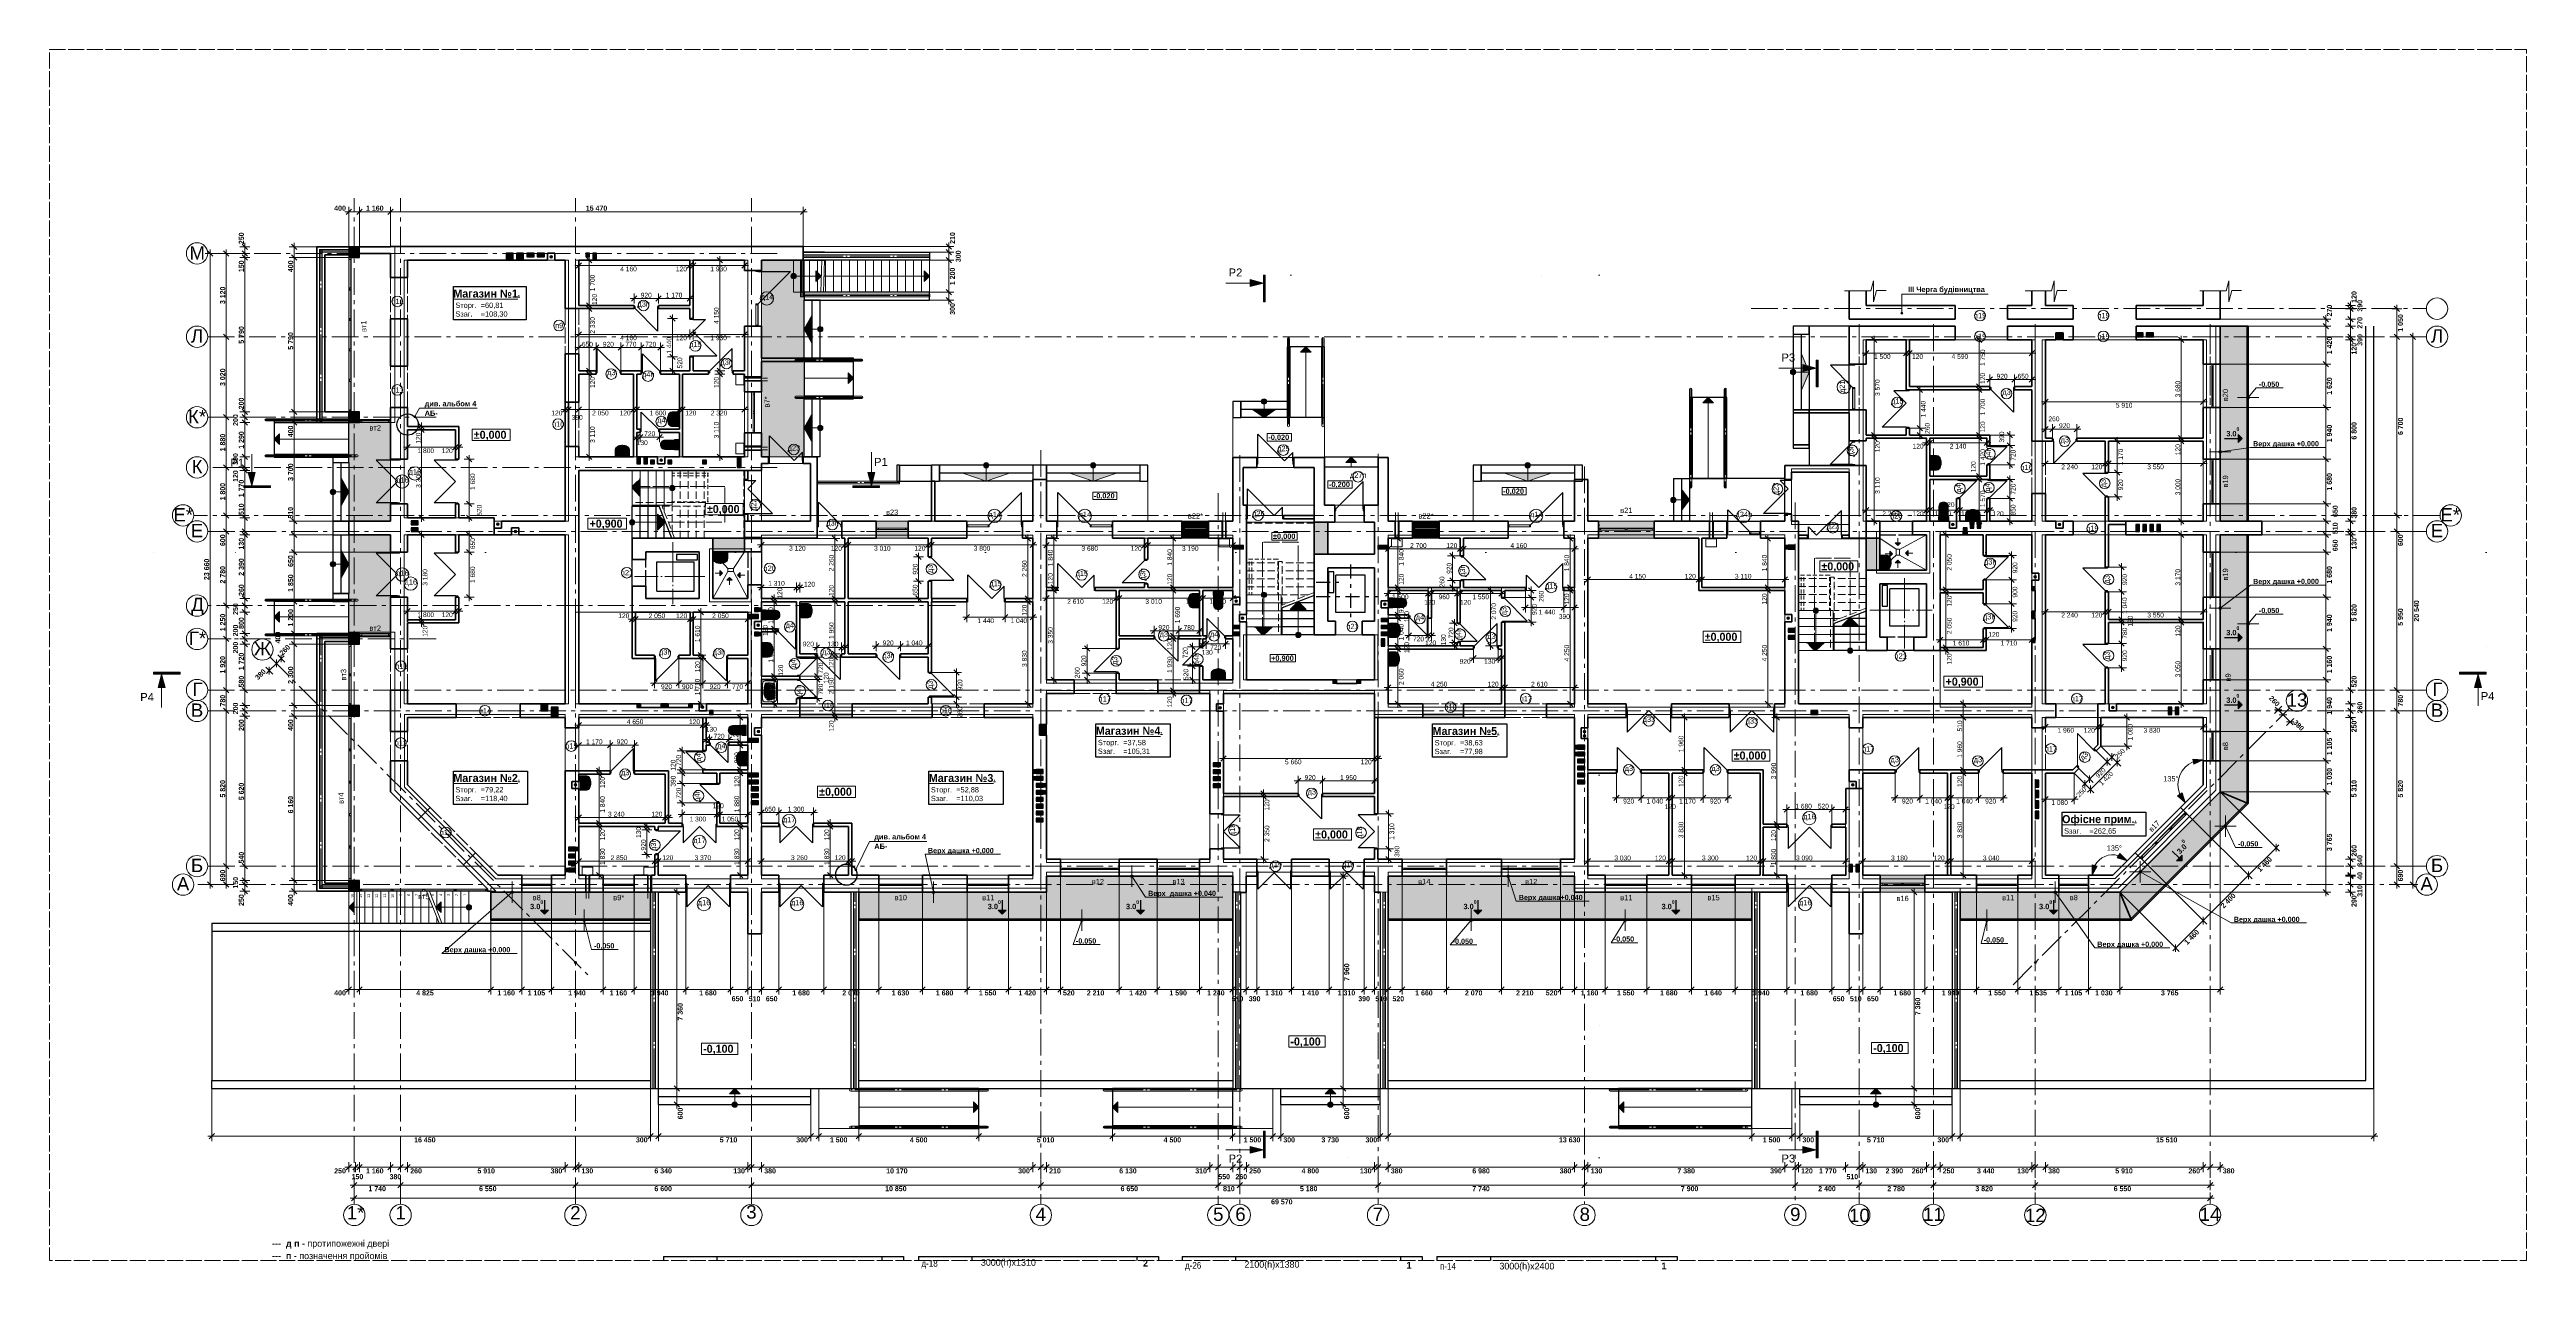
# Model space of a CAD drawing. Extents: x 299995 to 392849, y -57101 to -11292.
import ezdxf
from ezdxf.enums import TextEntityAlignment as Align

# ---------------------------------------------------------------- set-up
doc = ezdxf.new("R2010")
doc.units = 0
doc.header["$MEASUREMENT"] = 0
for name, pattern in [('Double Dashed', [1093.611073, 529.166651, -211.666656, 141.111112, -211.666656]), ('Hidden Line', [391.222223, 282.222223, -109]), ('Wipeout_Contour', [1000, 0, -1000]), ('Крупный пунктир', [9375, 0, -9375]), ('Пунктирная', [200, 100, -100]), ('Штриховая', [700, 600, -100]), ('Штриховая-2', [230, 0, -80, 150, 0]), ('Штрихпунктирная', [1750, 1500, -100, 50, -100]), ('Штрихштриховая', [1550, 1000, -200, 150, -200])]:
    doc.linetypes.add(name, pattern=pattern)
for name, color, linetype, lineweight in [('01 Лінії_Ном_пера__61', 7, 'Continuous', 40), ('0_Ном_пера__1', 7, 'Continuous', 13), ('0_Ном_пера__10', 134, 'Continuous', 18), ('0_Ном_пера__120', 7, 'Continuous', 13), ('0_Ном_пера__19', 255, 'Continuous', 0), ('0_Ном_пера__21', 7, 'Continuous', 20), ('0_Ном_пера__41', 7, 'Continuous', 30), ('0_Ном_пера__61', 7, 'Continuous', 40), ('0_Ном_пера__7', 7, 'Continuous', 5), ('2D-чертеж - Общий_Ном_пера__1', 7, 'Continuous', 13), ('2D-чертеж - Общий_Ном_пера__19', 255, 'Continuous', 0), ('2D-чертеж - Общий_Ном_пера__61', 7, 'Continuous', 40), ('Text blocks_Ном_пера__1', 7, 'Continuous', 13), ('Интерьер- Перегородка_Ном_пера__1', 7, 'Continuous', 13), ('Интерьер- Перегородка_Ном_пера__12', 15, 'Continuous', 18), ('Интерьер- Перегородка_Ном_пера__19', 255, 'Continuous', 0), ('Интерьер- Перегородка_Ном_пера__21', 7, 'Continuous', 20), ('Интерьер- Перегородка_Ном_пера__41', 7, 'Continuous', 30), ('Интерьер- Перегородка_Ном_пера__61', 7, 'Continuous', 40), ('Интерьер- Перегородка_Ном_пера__7', 7, 'Continuous', 5), ('Колонны_Ном_пера__1', 7, 'Continuous', 13), ('Колонны_Ном_пера__19', 255, 'Continuous', 0), ('Колонны_Ном_пера__20', 1, 'Continuous', 25), ('Колонны_Ном_пера__21', 7, 'Continuous', 20), ('Колонны_Ном_пера__41', 7, 'Continuous', 30), ('котел_Ном_пера__1', 7, 'Continuous', 13), ('Крыши_Ном_пера__61', 7, 'Continuous', 40), ('Лестницы внутренние_Ном_пера__1', 7, 'Continuous', 13), ('Лестницы внутренние_Ном_пера__21', 7, 'Continuous', 20), ('Лестницы внутренние_Ном_пера__41', 7, 'Continuous', 30), ('Линии разрезов_Ном_пера__1', 7, 'Continuous', 13), ('Линии разрезов_Ном_пера__101', 7, 'Continuous', 100), ('Линии разрезов_Ном_пера__7', 7, 'Continuous', 5), ('Мебель_Ном_пера__1', 7, 'Continuous', 13), ('Отметки высот_Ном_пера__21', 7, 'Continuous', 20), ('перегородки_Ном_пера__1', 7, 'Continuous', 13), ('перегородки_Ном_пера__120', 7, 'Continuous', 13), ('перегородки_Ном_пера__21', 7, 'Continuous', 20), ('перегородки_Ном_пера__41', 7, 'Continuous', 30), ('перегородки_Ном_пера__61', 7, 'Continuous', 40), ('Перекрытия_Ном_пера__1', 7, 'Continuous', 13), ('Перекрытия_Ном_пера__21', 7, 'Continuous', 20), ('Перекрытия_Ном_пера__41', 7, 'Continuous', 30), ('Площі квартир_Ном_пера__1', 7, 'Continuous', 13), ('Площі квартир_Ном_пера__41', 7, 'Continuous', 30), ('Сантех. 1_Ном_пера__10', 134, 'Continuous', 18), ('Сантех. 1_Ном_пера__16', 124, 'Continuous', 20), ('Сантех. 1_Ном_пера__19', 255, 'Continuous', 0)]:
    doc.layers.add(name, color=color, linetype=linetype, lineweight=lineweight)
for name, color, linetype, lineweight, true_color in [('0_Ном_пера__102', 7, 'Continuous', 60, 0xcccccc), ('0_Ном_пера__2', 7, 'Continuous', 13, 0x7f7f7f), ('0_Ном_пера__3', 7, 'Continuous', 18, 0xdd5800), ('0_Ном_пера__91', 171, 'Continuous', 13, 0xaaaaff), ('0_Ном_пера__98', 7, 'Continuous', 13, 0x001f3e), ('2D-чертеж - Общий_Ном_пера__102', 7, 'Continuous', 60, 0xcccccc), ('Интерьер- Перегородка_Ном_пера__102', 7, 'Continuous', 60, 0xcccccc), ('Интерьер- Перегородка_Ном_пера__2', 7, 'Continuous', 13, 0x7f7f7f), ('Интерьер- Перегородка_Ном_пера__23', 7, 'Continuous', 20, 0xff6600), ('Интерьер- Перегородка_Ном_пера__3', 7, 'Continuous', 18, 0xdd5800), ('Интерьер- Перегородка_Ном_пера__91', 171, 'Continuous', 13, 0xaaaaff), ('Колонны_Ном_пера__249', 7, 'Continuous', 13, 0xe8e8e8), ('Колонны_Ном_пера__4', 7, 'Continuous', 20, 0x016515), ('Крыши_Ном_пера__119', 7, 'Continuous', 13, 0xdecbcb), ('Лестницы внутренние_Ном_пера__2', 7, 'Continuous', 13, 0x7f7f7f), ('Лестницы внутренние_Ном_пера__23', 7, 'Continuous', 20, 0xff6600), ('Лестницы внутренние_Ном_пера__241', 7, 'Continuous', 13, 0x515151), ('перегородки_Ном_пера__23', 7, 'Continuous', 20, 0xff6600), ('перегородки_Ном_пера__3', 7, 'Continuous', 18, 0xdd5800), ('Перекрытия_Ном_пера__191', 7, 'Continuous', 0, 0xe8e8e8), ('Перекрытия_Ном_пера__222', 7, 'Continuous', 0, 0xe8e8e8), ('Перекрытия_Ном_пера__229', 7, 'Continuous', 0, 0xe8e8e8), ('Перекрытия_Ном_пера__4', 7, 'Continuous', 20, 0x016515), ('Розміри ОСЕЙ_Ном_пера__98', 7, 'Continuous', 13, 0x001f3e), ('РОЗМІРИ ПЕРЕГОРОДОК_Ном_пера__98', 7, 'Continuous', 13, 0x001f3e)]:
    doc.layers.add(name, color=color, linetype=linetype, lineweight=lineweight, true_color=true_color)
for name, color, linetype in [('Интерьер- Перегородка', 7, 'Continuous'), ('Линии разрезов', 7, 'Continuous'), ('Отметки высот', 7, 'Continuous'), ('перегородки', 7, 'Continuous'), ('Перекрытия', 7, 'Continuous'), ('Розміри ОСЕЙ', 7, 'Continuous'), ('РОЗМІРИ ПЕРЕГОРОДОК', 7, 'Continuous')]:
    doc.layers.add(name, color=color, linetype=linetype)
doc.styles.add('СГЕНЕРИР_СТИЛЬ_1', font='')
doc.styles.add('СГЕНЕРИР_СТИЛЬ_2', font='')
doc.styles.add('СГЕНЕРИР_СТИЛЬ_3', font='')
doc.styles.add('СГЕНЕРИР_СТИЛЬ_4', font='')
doc.styles.add('СГЕНЕРИР_СТИЛЬ_5', font='')
doc.styles.get('СГЕНЕРИР_СТИЛЬ_1').set_extended_font_data('Arial Кириллический')
doc.styles.get('СГЕНЕРИР_СТИЛЬ_2').set_extended_font_data('Century Gothic')
doc.styles.get('СГЕНЕРИР_СТИЛЬ_3').set_extended_font_data('Arial Unicode MS Кириллический')
doc.styles.get('СГЕНЕРИР_СТИЛЬ_4').set_extended_font_data('Century Gothic', bold=True)
doc.styles.get('СГЕНЕРИР_СТИЛЬ_5').set_extended_font_data('Arial')
doc.dimstyles.new('СГЕНЕРИР_СТИЛЬ__1', dxfattribs={"dimtxt": 179.999995, "dimasz": 190, "dimexe": 0.18, "dimexo": 0, "dimgap": 0.09, "dimtad": 3, "dimtih": 1, "dimtoh": 1, "dimdec": 0, "dimzin": 0, "dimdsep": 46, "dimtxsty": 'СГЕНЕРИР_СТИЛЬ_3', "dimblk": 'ARROWHEAD_6', "dimblk1": 'ARROWHEAD_6', "dimblk2": 'ARROWHEAD_6', "dimcen": 0.09, "dimclrd": 256, "dimclre": 256, "dimclrt": 256, "dimadec": 0, "dimazin": 0, "dimtfac": 1, "dimtdec": 4, "dimtmove": 0, "dimatfit": 3, "dimfxl": 0, "dimtolj": 1, "dimtzin": 0, "dimarcsym": 0})
doc.dimstyles.new('СГЕНЕРИР_СТИЛЬ__10', dxfattribs={"dimtxt": 189.999998, "dimasz": 190, "dimexe": 0.18, "dimexo": 0, "dimgap": 0.09, "dimtad": 3, "dimdec": 0, "dimzin": 0, "dimdsep": 46, "dimtxsty": 'СГЕНЕРИР_СТИЛЬ_3', "dimblk": 'ARROWHEAD_6', "dimblk1": 'ARROWHEAD_6', "dimblk2": 'ARROWHEAD_6', "dimcen": 0.09, "dimclrd": 256, "dimclre": 256, "dimclrt": 256, "dimadec": 0, "dimazin": 0, "dimtfac": 1, "dimtdec": 4, "dimtmove": 0, "dimatfit": 3, "dimfxl": 0, "dimtolj": 1, "dimtzin": 0, "dimarcsym": 0})
doc.dimstyles.new('СГЕНЕРИР_СТИЛЬ__11', dxfattribs={"dimtxt": 189.999998, "dimasz": 190, "dimexe": 0.18, "dimexo": 0, "dimgap": 0.09, "dimtad": 3, "dimdec": 0, "dimzin": 0, "dimdsep": 46, "dimtxsty": 'СГЕНЕРИР_СТИЛЬ_3', "dimblk": 'ARROWHEAD_6', "dimblk1": 'ARROWHEAD_6', "dimblk2": 'ARROWHEAD_6', "dimcen": 0.09, "dimclrd": 256, "dimclre": 256, "dimclrt": 256, "dimadec": 0, "dimazin": 0, "dimtfac": 1, "dimtdec": 4, "dimtmove": 2, "dimatfit": 3, "dimfxl": 0, "dimtolj": 1, "dimtzin": 0, "dimarcsym": 0})
doc.dimstyles.new('СГЕНЕРИР_СТИЛЬ__12', dxfattribs={"dimtxt": 200, "dimasz": 367.149758, "dimexe": 0.18, "dimexo": 40, "dimgap": 0.09, "dimtad": 1, "dimtih": 1, "dimtoh": 1, "dimdec": 0, "dimzin": 0, "dimdsep": 46, "dimtxsty": 'СГЕНЕРИР_СТИЛЬ_3', "dimblk": 'ARROWHEAD_5', "dimblk1": 'ARROWHEAD_5', "dimblk2": 'ARROWHEAD_5', "dimcen": 0.09, "dimclrd": 256, "dimclre": 256, "dimclrt": 256, "dimadec": 0, "dimazin": 0, "dimtfac": 1, "dimtdec": 4, "dimtmove": 2, "dimatfit": 3, "dimfxl": 0, "dimtolj": 1, "dimtzin": 0, "dimarcsym": 0})
doc.dimstyles.new('СГЕНЕРИР_СТИЛЬ__13', dxfattribs={"dimtxt": 189.999998, "dimasz": 190, "dimexe": 0.18, "dimexo": 0, "dimgap": 0.09, "dimtad": 1, "dimdec": 0, "dimzin": 0, "dimdsep": 46, "dimtxsty": 'СГЕНЕРИР_СТИЛЬ_3', "dimblk": 'ARROWHEAD_6', "dimblk1": 'ARROWHEAD_6', "dimblk2": 'ARROWHEAD_6', "dimcen": 0.09, "dimclrd": 256, "dimclre": 256, "dimclrt": 256, "dimadec": 0, "dimazin": 0, "dimtfac": 1, "dimtdec": 4, "dimtmove": 0, "dimatfit": 3, "dimfxl": 0, "dimtolj": 1, "dimtzin": 0, "dimarcsym": 0})
doc.dimstyles.new('СГЕНЕРИР_СТИЛЬ__14', dxfattribs={"dimtxt": 189.999998, "dimasz": 190, "dimexe": 0.18, "dimexo": 0, "dimgap": 0.09, "dimtad": 1, "dimdec": 0, "dimzin": 0, "dimdsep": 46, "dimtxsty": 'СГЕНЕРИР_СТИЛЬ_3', "dimblk": 'ARROWHEAD_6', "dimblk1": 'ARROWHEAD_6', "dimblk2": 'ARROWHEAD_6', "dimcen": 0.09, "dimclrd": 256, "dimclre": 256, "dimclrt": 256, "dimadec": 0, "dimazin": 0, "dimtfac": 1, "dimtdec": 4, "dimtmove": 2, "dimatfit": 3, "dimfxl": 0, "dimtolj": 1, "dimtzin": 0, "dimarcsym": 0})
doc.dimstyles.new('СГЕНЕРИР_СТИЛЬ__15', dxfattribs={"dimtxt": 189.999998, "dimasz": 190, "dimexe": 0.18, "dimexo": 0, "dimgap": 0.09, "dimtad": 1, "dimtih": 1, "dimtoh": 1, "dimdec": 0, "dimzin": 0, "dimdsep": 46, "dimtxsty": 'СГЕНЕРИР_СТИЛЬ_3', "dimblk": 'ARROWHEAD_6', "dimblk1": 'ARROWHEAD_6', "dimblk2": 'ARROWHEAD_6', "dimcen": 0.09, "dimclrd": 256, "dimclre": 256, "dimclrt": 256, "dimadec": 0, "dimazin": 0, "dimtfac": 1, "dimtdec": 4, "dimtmove": 0, "dimatfit": 3, "dimfxl": 0, "dimtolj": 1, "dimtzin": 0, "dimarcsym": 0})
doc.dimstyles.new('СГЕНЕРИР_СТИЛЬ__2', dxfattribs={"dimtxt": 179.999995, "dimasz": 190, "dimexe": 0.18, "dimexo": 0, "dimgap": 0.09, "dimtad": 3, "dimdec": 0, "dimzin": 0, "dimdsep": 46, "dimtxsty": 'СГЕНЕРИР_СТИЛЬ_3', "dimblk": 'ARROWHEAD_6', "dimblk1": 'ARROWHEAD_6', "dimblk2": 'ARROWHEAD_6', "dimcen": 0.09, "dimclrd": 256, "dimclre": 256, "dimclrt": 256, "dimadec": 0, "dimazin": 0, "dimtfac": 1, "dimtdec": 4, "dimtmove": 2, "dimatfit": 3, "dimfxl": 0, "dimtolj": 1, "dimtzin": 0, "dimarcsym": 0})
doc.dimstyles.new('СГЕНЕРИР_СТИЛЬ__3', dxfattribs={"dimtxt": 179.999995, "dimasz": 190, "dimexe": 0.18, "dimexo": 0, "dimgap": 0.09, "dimtad": 3, "dimdec": 0, "dimzin": 0, "dimdsep": 46, "dimtxsty": 'СГЕНЕРИР_СТИЛЬ_3', "dimblk": 'ARROWHEAD_6', "dimblk1": 'ARROWHEAD_6', "dimblk2": 'ARROWHEAD_6', "dimcen": 0.09, "dimclrd": 256, "dimclre": 256, "dimclrt": 256, "dimadec": 0, "dimazin": 0, "dimtfac": 1, "dimtdec": 4, "dimtmove": 0, "dimatfit": 3, "dimfxl": 0, "dimtolj": 1, "dimtzin": 0, "dimarcsym": 0})
doc.dimstyles.new('СГЕНЕРИР_СТИЛЬ__4', dxfattribs={"dimtxt": 179.999995, "dimasz": 190, "dimexe": 0.18, "dimexo": 0, "dimgap": 0.09, "dimtad": 3, "dimtih": 1, "dimtoh": 1, "dimdec": 0, "dimzin": 0, "dimdsep": 46, "dimtxsty": 'СГЕНЕРИР_СТИЛЬ_3', "dimblk": 'ARROWHEAD_6', "dimblk1": 'ARROWHEAD_6', "dimblk2": 'ARROWHEAD_6', "dimcen": 0.09, "dimclrd": 256, "dimclre": 256, "dimclrt": 256, "dimadec": 0, "dimazin": 0, "dimtfac": 1, "dimtdec": 4, "dimtmove": 2, "dimatfit": 3, "dimfxl": 0, "dimtolj": 1, "dimtzin": 0, "dimarcsym": 0})
doc.dimstyles.new('СГЕНЕРИР_СТИЛЬ__5', dxfattribs={"dimtxt": 179.999995, "dimasz": 190, "dimexe": 0.18, "dimexo": 0, "dimgap": 0.09, "dimtad": 1, "dimtih": 1, "dimtoh": 1, "dimdec": 0, "dimzin": 0, "dimdsep": 46, "dimtxsty": 'СГЕНЕРИР_СТИЛЬ_3', "dimblk": 'ARROWHEAD_6', "dimblk1": 'ARROWHEAD_6', "dimblk2": 'ARROWHEAD_6', "dimcen": 0.09, "dimclrd": 256, "dimclre": 256, "dimclrt": 256, "dimadec": 0, "dimazin": 0, "dimtfac": 1, "dimtdec": 4, "dimtmove": 0, "dimatfit": 3, "dimfxl": 0, "dimtolj": 1, "dimtzin": 0, "dimarcsym": 0})
doc.dimstyles.new('СГЕНЕРИР_СТИЛЬ__6', dxfattribs={"dimtxt": 179.999995, "dimasz": 190, "dimexe": 0.18, "dimexo": 0, "dimgap": 0.09, "dimtad": 1, "dimdec": 0, "dimzin": 0, "dimdsep": 46, "dimtxsty": 'СГЕНЕРИР_СТИЛЬ_3', "dimblk": 'ARROWHEAD_6', "dimblk1": 'ARROWHEAD_6', "dimblk2": 'ARROWHEAD_6', "dimcen": 0.09, "dimclrd": 256, "dimclre": 256, "dimclrt": 256, "dimadec": 0, "dimazin": 0, "dimtfac": 1, "dimtdec": 4, "dimtmove": 2, "dimatfit": 3, "dimfxl": 0, "dimtolj": 1, "dimtzin": 0, "dimarcsym": 0})
doc.dimstyles.new('СГЕНЕРИР_СТИЛЬ__7', dxfattribs={"dimtxt": 179.999995, "dimasz": 190, "dimexe": 0.18, "dimexo": 0, "dimgap": 0.09, "dimtad": 1, "dimdec": 0, "dimzin": 0, "dimdsep": 46, "dimtxsty": 'СГЕНЕРИР_СТИЛЬ_3', "dimblk": 'ARROWHEAD_6', "dimblk1": 'ARROWHEAD_6', "dimblk2": 'ARROWHEAD_6', "dimcen": 0.09, "dimclrd": 256, "dimclre": 256, "dimclrt": 256, "dimadec": 0, "dimazin": 0, "dimtfac": 1, "dimtdec": 4, "dimtmove": 0, "dimatfit": 3, "dimfxl": 0, "dimtolj": 1, "dimtzin": 0, "dimarcsym": 0})
doc.dimstyles.new('СГЕНЕРИР_СТИЛЬ__8', dxfattribs={"dimtxt": 179.999995, "dimasz": 190, "dimexe": 0.18, "dimexo": 0, "dimgap": 0.09, "dimtad": 1, "dimtih": 1, "dimtoh": 1, "dimdec": 0, "dimzin": 0, "dimdsep": 46, "dimtxsty": 'СГЕНЕРИР_СТИЛЬ_3', "dimblk": 'ARROWHEAD_6', "dimblk1": 'ARROWHEAD_6', "dimblk2": 'ARROWHEAD_6', "dimcen": 0.09, "dimclrd": 256, "dimclre": 256, "dimclrt": 256, "dimadec": 0, "dimazin": 0, "dimtfac": 1, "dimtdec": 4, "dimtmove": 2, "dimatfit": 3, "dimfxl": 0, "dimtolj": 1, "dimtzin": 0, "dimarcsym": 0})
doc.dimstyles.new('СГЕНЕРИР_СТИЛЬ__9', dxfattribs={"dimtxt": 189.999998, "dimasz": 190, "dimexe": 0.18, "dimexo": 0, "dimgap": 0.09, "dimtad": 3, "dimtih": 1, "dimtoh": 1, "dimdec": 0, "dimzin": 0, "dimdsep": 46, "dimtxsty": 'СГЕНЕРИР_СТИЛЬ_3', "dimblk": 'ARROWHEAD_6', "dimblk1": 'ARROWHEAD_6', "dimblk2": 'ARROWHEAD_6', "dimcen": 0.09, "dimclrd": 256, "dimclre": 256, "dimclrt": 256, "dimadec": 0, "dimazin": 0, "dimtfac": 1, "dimtdec": 4, "dimtmove": 0, "dimatfit": 3, "dimfxl": 0, "dimtolj": 1, "dimtzin": 0, "dimarcsym": 0})
pattern_1 = [(45, (0, 0), (-176.7767, 176.7767), []), (45, (-35.36, 35.36), (-176.7767, 176.7767), []), (45, (-70.7, 70.7), (-176.7767, 176.7767), [])]

# ---------------------------------------------------------------- blocks, each defined once
blk = doc.blocks.new('Линия_3919', base_point=(324948, -30922))
at = {"layer": '0_Ном_пера__1', "linetype": 'Continuous'}
blk.add_hatch(color=256, dxfattribs=at).paths.add_polyline_path([(325225, -30922), (325125, -31022), (325125, -30822)], flags=0)
for p, q in [((324948, -30922), (325125, -30922)), ((325225, -30922), (325125, -30822)), ((325125, -31022), (325125, -30822)), ((325225, -30922), (325125, -31022))]:
    blk.add_line(p, q, dxfattribs=at)
blk = doc.blocks.new('Линия_3920', base_point=(325783, -30996))
at = {"layer": '0_Ном_пера__1', "linetype": 'Continuous'}
blk.add_hatch(color=256, dxfattribs=at).paths.add_polyline_path([(325783, -30996), (325883, -30896), (325883, -31096)], flags=0)
for p, q in [((325783, -30996), (325883, -30896)), ((325783, -30996), (325883, -31096)), ((325883, -30896), (325883, -31096)), ((325883, -30996), (326060, -30996))]:
    blk.add_line(p, q, dxfattribs=at)
blk = doc.blocks.new('Линия_3921', base_point=(325490, -31087))
at = {"layer": '0_Ном_пера__1', "linetype": 'Continuous'}
blk.add_hatch(color=256, dxfattribs=at).paths.add_polyline_path([(325490, -31087), (325590, -31187), (325390, -31187)], flags=0)
for p, q in [((325490, -31087), (325390, -31187)), ((325590, -31187), (325390, -31187)), ((325490, -31087), (325590, -31187)), ((325490, -31187), (325490, -31364))]:
    blk.add_line(p, q, dxfattribs=at)
blk = doc.blocks.new('Линия_3938', base_point=(369284, -30717))
at = {"layer": '0_Ном_пера__1', "linetype": 'Continuous'}
blk.add_hatch(color=256, dxfattribs=at).paths.add_polyline_path([(369284, -30440), (369384, -30540), (369184, -30540)], flags=0)
for p, q in [((369284, -30440), (369184, -30540)), ((369384, -30540), (369184, -30540)), ((369284, -30440), (369384, -30540)), ((369284, -30717), (369284, -30540))]:
    blk.add_line(p, q, dxfattribs=at)
blk = doc.blocks.new('Линия_3939', base_point=(369284, -29881))
at = {"layer": '0_Ном_пера__1', "linetype": 'Continuous'}
blk.add_hatch(color=256, dxfattribs=at).paths.add_polyline_path([(369284, -29881), (369184, -29781), (369384, -29781)], flags=0)
for p, q in [((369284, -29781), (369284, -29604)), ((369284, -29881), (369184, -29781)), ((369184, -29781), (369384, -29781)), ((369284, -29881), (369384, -29781))]:
    blk.add_line(p, q, dxfattribs=at)
blk = doc.blocks.new('Линия_3940', base_point=(369568, -30174))
at = {"layer": '0_Ном_пера__1', "linetype": 'Continuous'}
blk.add_hatch(color=256, dxfattribs=at).paths.add_polyline_path([(369568, -30174), (369668, -30074), (369668, -30274)], flags=0)
for p, q in [((369568, -30174), (369668, -30074)), ((369568, -30174), (369668, -30274)), ((369668, -30074), (369668, -30274)), ((369668, -30174), (369845, -30174))]:
    blk.add_line(p, q, dxfattribs=at)
blk = doc.blocks.new('Линия_3941', base_point=(369080, -30192))
at = {"layer": '0_Ном_пера__1', "linetype": 'Continuous'}
blk.add_hatch(color=256, dxfattribs=at).paths.add_polyline_path([(369080, -30192), (368980, -30292), (368980, -30092)], flags=0)
for p, q in [((368980, -30192), (368803, -30192)), ((369080, -30192), (368980, -30092)), ((368980, -30292), (368980, -30092)), ((369080, -30192), (368980, -30292))]:
    blk.add_line(p, q, dxfattribs=at)
blk = doc.blocks.new('Линия_3942', base_point=(348788, -26938))
at = {"layer": '0_Ном_пера__1', "linetype": 'Continuous'}
blk.add_hatch(color=256, dxfattribs=at).paths.add_polyline_path([(348788, -26578), (348988, -26778), (348588, -26778)], flags=0)
for p, q in [((348788, -26578), (348588, -26778)), ((348988, -26778), (348588, -26778)), ((348788, -26578), (348988, -26778))]:
    blk.add_line(p, q, dxfattribs=at)
at = {"layer": '0_Ном_пера__21', "linetype": 'Continuous'}
blk.add_line((348788, -26938), (348788, -26778), dxfattribs=at)
blk = doc.blocks.new('Линия_3962', base_point=(347088, -25086))
at = {"layer": '0_Ном_пера__1', "linetype": 'Continuous'}
blk.add_hatch(color=256, dxfattribs=at).paths.add_polyline_path([(347088, -22440), (347288, -22640), (346888, -22640)], flags=0)
for p, q in [((347088, -22440), (346888, -22640)), ((347288, -22640), (346888, -22640)), ((347088, -22440), (347288, -22640))]:
    blk.add_line(p, q, dxfattribs=at)
at = {"layer": '0_Ном_пера__21', "linetype": 'Continuous'}
blk.add_line((347088, -25086), (347088, -22640), dxfattribs=at)
blk = doc.blocks.new('Линия_3970', base_point=(307978, -33786))
at = {"layer": 'Перекрытия_Ном_пера__4', "linetype": 'Штрихштриховая'}
blk.add_line((308261, -34068), (320299, -46106), dxfattribs=at)
at = {"layer": 'Перекрытия_Ном_пера__4', "linetype": 'Continuous'}
blk.add_circle((307978, -33786), 400, dxfattribs=at)
blk = doc.blocks.new('Линия_3971', base_point=(373603, -46351))
at = {"layer": 'Перекрытия_Ном_пера__4', "linetype": 'Штрихштриховая'}
blk.add_line((373603, -46351), (383964, -35989), dxfattribs=at)
at = {"layer": 'Перекрытия_Ном_пера__4', "linetype": 'Continuous'}
blk.add_circle((384247, -35706), 400, dxfattribs=at)
blk = doc.blocks.new('Линия_4005', base_point=(328288, -23611))
at = {"layer": '0_Ном_пера__1', "linetype": 'Continuous'}
blk.add_hatch(color=256, dxfattribs=at).paths.add_polyline_path([(330128, -23611), (329928, -23811), (329928, -23411)], flags=0)
for p, q in [((330128, -23611), (329928, -23411)), ((329928, -23811), (329928, -23411)), ((330128, -23611), (329928, -23811))]:
    blk.add_line(p, q, dxfattribs=at)
at = {"layer": '0_Ном_пера__21', "linetype": 'Continuous'}
blk.add_line((328288, -23611), (329928, -23611), dxfattribs=at)
blk = doc.blocks.new('Линия_4006', base_point=(362168, -27384))
at = {"layer": '0_Ном_пера__1', "linetype": 'Continuous'}
blk.add_hatch(color=256, dxfattribs=at).paths.add_polyline_path([(362168, -24337), (362368, -24537), (361968, -24537)], flags=0)
for p, q in [((362168, -24337), (361968, -24537)), ((362368, -24537), (361968, -24537)), ((362168, -24337), (362368, -24537))]:
    blk.add_line(p, q, dxfattribs=at)
at = {"layer": '0_Ном_пера__21', "linetype": 'Continuous'}
blk.add_line((362168, -27384), (362168, -24537), dxfattribs=at)
blk = doc.blocks.new('Линия_4045', base_point=(363808, -50947))
at = {"layer": '0_Ном_пера__1', "linetype": 'Continuous'}
blk.add_hatch(color=256, dxfattribs=at).paths.add_polyline_path([(358808, -50947), (359008, -50747), (359008, -51147)], flags=0)
for p, q in [((358808, -50947), (359008, -50747)), ((358808, -50947), (359008, -51147)), ((359008, -50747), (359008, -51147))]:
    blk.add_line(p, q, dxfattribs=at)
at = {"layer": '0_Ном_пера__21', "linetype": 'Continuous'}
blk.add_line((363808, -50947), (359008, -50947), dxfattribs=at)
blk = doc.blocks.new('Линия_4046', base_point=(330338, -50947))
at = {"layer": '0_Ном_пера__1', "linetype": 'Continuous'}
blk.add_hatch(color=256, dxfattribs=at).paths.add_polyline_path([(334838, -50947), (334638, -51147), (334638, -50747)], flags=0)
for p, q in [((334838, -50947), (334638, -50747)), ((334638, -51147), (334638, -50747)), ((334838, -50947), (334638, -51147))]:
    blk.add_line(p, q, dxfattribs=at)
at = {"layer": '0_Ном_пера__21', "linetype": 'Continuous'}
blk.add_line((330338, -50947), (334638, -50947), dxfattribs=at)
blk = doc.blocks.new('Линия_4047', base_point=(344348, -50947))
at = {"layer": '0_Ном_пера__1', "linetype": 'Continuous'}
blk.add_hatch(color=256, dxfattribs=at).paths.add_polyline_path([(339848, -50947), (340048, -50747), (340048, -51147)], flags=0)
for p, q in [((339848, -50947), (340048, -50747)), ((339848, -50947), (340048, -51147)), ((340048, -50747), (340048, -51147))]:
    blk.add_line(p, q, dxfattribs=at)
at = {"layer": '0_Ном_пера__21', "linetype": 'Continuous'}
blk.add_line((344348, -50947), (340048, -50947), dxfattribs=at)
blk = doc.blocks.new('Линия_4048', base_point=(311218, -25901))
at = {"layer": '0_Ном_пера__1', "linetype": 'Continuous'}
blk.add_hatch(color=256, dxfattribs=at).paths.add_polyline_path([(308418, -25901), (308618, -25701), (308618, -26101)], flags=0)
for p, q in [((308418, -25901), (308618, -25701)), ((308418, -25901), (308618, -26101)), ((308618, -25701), (308618, -26101))]:
    blk.add_line(p, q, dxfattribs=at)
at = {"layer": '0_Ном_пера__21', "linetype": 'Continuous'}
blk.add_line((311218, -25901), (308618, -25901), dxfattribs=at)
blk = doc.blocks.new('Линия_4049', base_point=(311218, -32562))
at = {"layer": '0_Ном_пера__1', "linetype": 'Continuous'}
blk.add_hatch(color=256, dxfattribs=at).paths.add_polyline_path([(308418, -32562), (308618, -32362), (308618, -32762)], flags=0)
for p, q in [((308418, -32562), (308618, -32362)), ((308618, -32362), (308618, -32762)), ((308418, -32562), (308618, -32762))]:
    blk.add_line(p, q, dxfattribs=at)
at = {"layer": '0_Ном_пера__21', "linetype": 'Continuous'}
blk.add_line((311218, -32562), (308618, -32562), dxfattribs=at)
blk = doc.blocks.new('Линия_4050', base_point=(318551, -43184))
at = {"layer": '0_Ном_пера__1', "linetype": 'Continuous'}
blk.add_hatch(color=256, dxfattribs=at).paths.add_polyline_path([(318551, -43712), (318401, -43562), (318701, -43562)], flags=0)
for p, q in [((318551, -43712), (318401, -43562)), ((318401, -43562), (318701, -43562)), ((318551, -43712), (318701, -43562))]:
    blk.add_line(p, q, dxfattribs=at)
at = {"layer": '0_Ном_пера__41', "linetype": 'Continuous'}
blk.add_line((318551, -43184), (318551, -43562), dxfattribs=at)
blk = doc.blocks.new('Линия_4051', base_point=(335707, -43184))
at = {"layer": '0_Ном_пера__1', "linetype": 'Continuous'}
blk.add_hatch(color=256, dxfattribs=at).paths.add_polyline_path([(335707, -43712), (335557, -43562), (335857, -43562)], flags=0)
for p, q in [((335707, -43712), (335557, -43562)), ((335557, -43562), (335857, -43562)), ((335707, -43712), (335857, -43562))]:
    blk.add_line(p, q, dxfattribs=at)
at = {"layer": '0_Ном_пера__41', "linetype": 'Continuous'}
blk.add_line((335707, -43184), (335707, -43562), dxfattribs=at)
blk = doc.blocks.new('Линия_4052', base_point=(340890, -43184))
at = {"layer": '0_Ном_пера__1', "linetype": 'Continuous'}
blk.add_hatch(color=256, dxfattribs=at).paths.add_polyline_path([(340890, -43712), (340740, -43562), (341040, -43562)], flags=0)
for p, q in [((340890, -43712), (340740, -43562)), ((340740, -43562), (341040, -43562)), ((340890, -43712), (341040, -43562))]:
    blk.add_line(p, q, dxfattribs=at)
at = {"layer": '0_Ном_пера__41', "linetype": 'Continuous'}
blk.add_line((340890, -43184), (340890, -43562), dxfattribs=at)
blk = doc.blocks.new('Линия_4053', base_point=(353541, -43184))
at = {"layer": '0_Ном_пера__1', "linetype": 'Continuous'}
blk.add_hatch(color=256, dxfattribs=at).paths.add_polyline_path([(353541, -43712), (353391, -43562), (353691, -43562)], flags=0)
for p, q in [((353541, -43712), (353391, -43562)), ((353391, -43562), (353691, -43562)), ((353541, -43712), (353691, -43562))]:
    blk.add_line(p, q, dxfattribs=at)
at = {"layer": '0_Ном_пера__41', "linetype": 'Continuous'}
blk.add_line((353541, -43184), (353541, -43562), dxfattribs=at)
blk = doc.blocks.new('Линия_4054', base_point=(375118, -43184))
at = {"layer": '0_Ном_пера__1', "linetype": 'Continuous'}
blk.add_hatch(color=256, dxfattribs=at).paths.add_polyline_path([(375118, -43712), (374968, -43562), (375268, -43562)], flags=0)
for p, q in [((375118, -43712), (374968, -43562)), ((374968, -43562), (375268, -43562)), ((375118, -43712), (375268, -43562))]:
    blk.add_line(p, q, dxfattribs=at)
at = {"layer": '0_Ном_пера__41', "linetype": 'Continuous'}
blk.add_line((375118, -43184), (375118, -43562), dxfattribs=at)
blk = doc.blocks.new('Линия_4055', base_point=(381533, -35862))
at = {"layer": '0_Ном_пера__1', "linetype": 'Continuous'}
blk.add_hatch(color=256, dxfattribs=at).paths.add_polyline_path([(382195, -35863), (382045, -36013), (382045, -35713)], flags=0)
for p, q in [((382195, -35863), (382045, -35713)), ((382045, -36013), (382045, -35713)), ((382195, -35863), (382045, -36013))]:
    blk.add_line(p, q, dxfattribs=at)
at = {"layer": '0_Ном_пера__41', "linetype": 'Continuous'}
blk.add_line((381533, -35862), (382045, -35863), dxfattribs=at)
blk = doc.blocks.new('Линия_4056', base_point=(381533, -33328))
at = {"layer": '0_Ном_пера__1', "linetype": 'Continuous'}
blk.add_hatch(color=256, dxfattribs=at).paths.add_polyline_path([(382195, -33328), (382045, -33478), (382045, -33178)], flags=0)
for p, q in [((382195, -33328), (382045, -33178)), ((382045, -33478), (382045, -33178)), ((382195, -33328), (382045, -33478))]:
    blk.add_line(p, q, dxfattribs=at)
at = {"layer": '0_Ном_пера__41', "linetype": 'Continuous'}
blk.add_line((381533, -33328), (382045, -33328), dxfattribs=at)
blk = doc.blocks.new('Линия_4057', base_point=(381533, -25870))
at = {"layer": '0_Ном_пера__1', "linetype": 'Continuous'}
blk.add_hatch(color=256, dxfattribs=at).paths.add_polyline_path([(382195, -25871), (382045, -26021), (382045, -25721)], flags=0)
for p, q in [((382195, -25871), (382045, -25721)), ((382045, -26021), (382045, -25721)), ((382195, -25871), (382045, -26021))]:
    blk.add_line(p, q, dxfattribs=at)
at = {"layer": '0_Ном_пера__41', "linetype": 'Continuous'}
blk.add_line((381533, -25870), (382045, -25871), dxfattribs=at)
blk = doc.blocks.new('Линия_4058', base_point=(379573, -41339))
at = {"layer": '0_Ном_пера__1', "linetype": 'Continuous'}
blk.add_hatch(color=256, dxfattribs=at).paths.add_polyline_path([(379946, -41712), (379734, -41712), (379946, -41500)], flags=0)
for p, q in [((379734, -41712), (379946, -41500)), ((379946, -41712), (379734, -41712)), ((379946, -41712), (379946, -41500))]:
    blk.add_line(p, q, dxfattribs=at)
at = {"layer": '0_Ном_пера__41', "linetype": 'Continuous'}
blk.add_line((379573, -41339), (379840, -41606), dxfattribs=at)
blk = doc.blocks.new('Линия_4059', base_point=(360967, -43184))
at = {"layer": '0_Ном_пера__1', "linetype": 'Continuous'}
blk.add_hatch(color=256, dxfattribs=at).paths.add_polyline_path([(360967, -43712), (360817, -43562), (361117, -43562)], flags=0)
for p, q in [((360967, -43712), (360817, -43562)), ((360817, -43562), (361117, -43562)), ((360967, -43712), (361117, -43562))]:
    blk.add_line(p, q, dxfattribs=at)
at = {"layer": '0_Ном_пера__41', "linetype": 'Continuous'}
blk.add_line((360967, -43184), (360967, -43562), dxfattribs=at)
blk = doc.blocks.new('Линия_4060', base_point=(320040, -43937))
at = {"layer": '0_Ном_пера__98', "linetype": 'Continuous'}
blk.add_hatch(color=256, dxfattribs=at).paths.add_polyline_path([(320090, -43937), (320086, -43917), (320075, -43901), (320059, -43890), (320040, -43887), (320021, -43890), (320005, -43901), (319994, -43917), (319990, -43937), (319994, -43956), (320005, -43972), (320021, -43983), (320040, -43987), (320059, -43983), (320075, -43972), (320086, -43956)], flags=0)
blk.add_line((320040, -43937), (320040, -43900), dxfattribs=at)
blk.add_circle((320040, -43937), 50, dxfattribs=at)
blk = doc.blocks.new('Линия_4061', base_point=(338691, -43937))
at = {"layer": '0_Ном_пера__98', "linetype": 'Continuous'}
blk.add_hatch(color=256, dxfattribs=at).paths.add_polyline_path([(338741, -43937), (338737, -43917), (338726, -43901), (338710, -43890), (338691, -43887), (338671, -43890), (338655, -43901), (338644, -43917), (338641, -43937), (338644, -43956), (338655, -43972), (338671, -43983), (338691, -43987), (338710, -43983), (338726, -43972), (338737, -43956)], flags=0)
blk.add_line((338691, -43937), (338691, -43900), dxfattribs=at)
blk.add_circle((338691, -43937), 50, dxfattribs=at)
blk = doc.blocks.new('Линия_4062', base_point=(353294, -43937))
at = {"layer": '0_Ном_пера__98', "linetype": 'Continuous'}
blk.add_hatch(color=256, dxfattribs=at).paths.add_polyline_path([(353344, -43937), (353340, -43917), (353329, -43901), (353313, -43890), (353294, -43887), (353275, -43890), (353258, -43901), (353248, -43917), (353244, -43937), (353248, -43956), (353258, -43972), (353275, -43983), (353294, -43987), (353313, -43983), (353329, -43972), (353340, -43956)], flags=0)
blk.add_line((353294, -43937), (353294, -43900), dxfattribs=at)
blk.add_circle((353294, -43937), 50, dxfattribs=at)
blk = doc.blocks.new('Линия_4063', base_point=(359056, -43937))
at = {"layer": '0_Ном_пера__98', "linetype": 'Continuous'}
blk.add_hatch(color=256, dxfattribs=at).paths.add_polyline_path([(359106, -43937), (359102, -43917), (359091, -43901), (359075, -43890), (359056, -43887), (359037, -43890), (359021, -43901), (359010, -43917), (359006, -43937), (359010, -43956), (359021, -43972), (359037, -43983), (359056, -43987), (359075, -43983), (359091, -43972), (359102, -43956)], flags=0)
blk.add_line((359056, -43937), (359056, -43900), dxfattribs=at)
blk.add_circle((359056, -43937), 50, dxfattribs=at)
blk = doc.blocks.new('Линия_4064', base_point=(372622, -43937))
at = {"layer": '0_Ном_пера__98', "linetype": 'Continuous'}
blk.add_hatch(color=256, dxfattribs=at).paths.add_polyline_path([(372672, -43937), (372669, -43917), (372658, -43901), (372641, -43890), (372622, -43887), (372603, -43890), (372587, -43901), (372576, -43917), (372572, -43937), (372576, -43956), (372587, -43972), (372603, -43983), (372622, -43987), (372641, -43983), (372658, -43972), (372669, -43956)], flags=0)
blk.add_line((372622, -43937), (372622, -43900), dxfattribs=at)
blk.add_circle((372622, -43937), 50, dxfattribs=at)
blk = doc.blocks.new('Линия_4065', base_point=(381563, -40413))
at = {"layer": '0_Ном_пера__98', "linetype": 'Continuous'}
blk.add_hatch(color=256, dxfattribs=at).paths.add_polyline_path([(381613, -40413), (381609, -40394), (381599, -40377), (381582, -40366), (381563, -40363), (381544, -40366), (381528, -40377), (381517, -40394), (381513, -40413), (381517, -40432), (381528, -40448), (381544, -40459), (381563, -40463), (381582, -40459), (381599, -40448), (381609, -40432)], flags=0)
blk.add_line((381563, -40413), (381563, -40376), dxfattribs=at)
blk.add_circle((381563, -40413), 50, dxfattribs=at)
blk = doc.blocks.new('Линия_4066', base_point=(382418, -32819))
at = {"layer": '0_Ном_пера__98', "linetype": 'Continuous'}
blk.add_hatch(color=256, dxfattribs=at).paths.add_polyline_path([(382468, -32819), (382464, -32800), (382453, -32784), (382437, -32773), (382418, -32769), (382399, -32773), (382383, -32784), (382372, -32800), (382368, -32819), (382372, -32838), (382383, -32855), (382399, -32866), (382418, -32869), (382437, -32866), (382453, -32855), (382464, -32838)], flags=0)
blk.add_line((382418, -32819), (382418, -32783), dxfattribs=at)
blk.add_circle((382418, -32819), 50, dxfattribs=at)
blk = doc.blocks.new('Линия_4067', base_point=(382418, -24337))
at = {"layer": '0_Ном_пера__98', "linetype": 'Continuous'}
blk.add_hatch(color=256, dxfattribs=at).paths.add_polyline_path([(382468, -24337), (382464, -24318), (382453, -24302), (382437, -24291), (382418, -24287), (382399, -24291), (382383, -24302), (382372, -24318), (382368, -24337), (382372, -24356), (382383, -24372), (382399, -24383), (382418, -24387), (382437, -24383), (382453, -24372), (382464, -24356)], flags=0)
blk.add_line((382418, -24337), (382418, -24301), dxfattribs=at)
blk.add_circle((382418, -24337), 50, dxfattribs=at)
blk = doc.blocks.new('Линия_4068', base_point=(381368, -32232))
at = {"layer": '0_Ном_пера__98', "linetype": 'Continuous'}
blk.add_hatch(color=256, dxfattribs=at).paths.add_polyline_path([(381418, -32232), (381414, -32212), (381403, -32196), (381387, -32185), (381368, -32182), (381349, -32185), (381333, -32196), (381322, -32212), (381318, -32232), (381322, -32251), (381333, -32267), (381349, -32278), (381368, -32282), (381387, -32278), (381403, -32267), (381414, -32251)], flags=0)
blk.add_line((381368, -32232), (381368, -32195), dxfattribs=at)
blk.add_circle((381368, -32232), 50, dxfattribs=at)
blk = doc.blocks.new('Линия_4069', base_point=(381368, -26372))
at = {"layer": '0_Ном_пера__98', "linetype": 'Continuous'}
blk.add_hatch(color=256, dxfattribs=at).paths.add_polyline_path([(381418, -26372), (381414, -26353), (381403, -26337), (381387, -26326), (381368, -26322), (381349, -26326), (381333, -26337), (381322, -26353), (381318, -26372), (381322, -26392), (381333, -26408), (381349, -26419), (381368, -26422), (381387, -26419), (381403, -26408), (381414, -26392)], flags=0)
blk.add_line((381368, -26372), (381368, -26336), dxfattribs=at)
blk.add_circle((381368, -26372), 50, dxfattribs=at)
blk = doc.blocks.new('Линия_4070', base_point=(378373, -42118))
at = {"layer": '0_Ном_пера__98', "linetype": 'Continuous'}
blk.add_hatch(color=256, dxfattribs=at).paths.add_polyline_path([(378423, -42118), (378419, -42099), (378408, -42083), (378392, -42072), (378373, -42068), (378354, -42072), (378338, -42083), (378327, -42099), (378323, -42118), (378327, -42137), (378338, -42153), (378354, -42164), (378373, -42168), (378392, -42164), (378408, -42153), (378419, -42137)], flags=0)
blk.add_line((378373, -42118), (378373, -42082), dxfattribs=at)
blk.add_circle((378373, -42118), 50, dxfattribs=at)
blk = doc.blocks.new('Линия_4071', base_point=(375186, -42887))
at = {"layer": '0_Ном_пера__98', "linetype": 'Continuous'}
blk.add_hatch(color=256, dxfattribs=at).paths.add_polyline_path([(375236, -42887), (375232, -42867), (375221, -42851), (375205, -42840), (375186, -42837), (375167, -42840), (375150, -42851), (375140, -42867), (375136, -42887), (375140, -42906), (375150, -42922), (375167, -42933), (375186, -42937), (375205, -42933), (375221, -42922), (375232, -42906)], flags=0)
blk.add_line((375186, -42887), (375186, -42850), dxfattribs=at)
blk.add_circle((375186, -42887), 50, dxfattribs=at)
blk = doc.blocks.new('*D41')
at = {"layer": 'РОЗМІРИ ПЕРЕГОРОДОК_Ном_пера__98', "linetype": 'Continuous'}
for p, q in [((319688, -19391), (319838, -19391)), ((319938, -19291), (319738, -19491)), ((319838, -19578), (319838, -19203)), ((319838, -19391), (323998, -19391)), ((324098, -19291), (323898, -19491)), ((323998, -19578), (323998, -19203))]:
    blk.add_line(p, q, dxfattribs=at)
at = {"layer": 'РОЗМІРИ ПЕРЕГОРОДОК_Ном_пера__98', "char_height": 180, "attachment_point": 1, "style": 'СГЕНЕРИР_СТИЛЬ_2'}
for s, insert in [('{4\xa0160}', (321390, -19427)), ('{120}', (323476, -19427))]:
    blk.add_mtext(s, dxfattribs=dict(at, insert=insert))
blk = doc.blocks.new('ARROWHEAD_6')
at = {"linetype": 'Continuous'}
for p, q in [((0, 0), (-1, 0)), ((-0.5, -0.5), (0.5, 0.5))]:
    blk.add_line(p, q, dxfattribs=at)
blk = doc.blocks.new('*D43')
at = {"layer": 'РОЗМІРИ ПЕРЕГОРОДОК_Ном_пера__98', "linetype": 'Continuous'}
for p, q in [((324098, -19291), (323898, -19491)), ((323998, -19578), (323998, -19203)), ((323998, -19391), (324118, -19391)), ((324218, -19291), (324018, -19491)), ((324118, -19578), (324118, -19203))]:
    blk.add_line(p, q, dxfattribs=at)
blk = doc.blocks.new('*D44')
at = {"layer": 'РОЗМІРИ ПЕРЕГОРОДОК_Ном_пера__98', "linetype": 'Continuous'}
for p, q in [((324218, -19291), (324018, -19491)), ((324118, -19578), (324118, -19203)), ((324118, -19391), (326048, -19391)), ((325948, -19491), (326148, -19291)), ((326048, -19578), (326048, -19203)), ((326048, -19391), (326198, -19391))]:
    blk.add_line(p, q, dxfattribs=at)
at = {"layer": 'РОЗМІРИ ПЕРЕГОРОДОК_Ном_пера__98', "insert": (324766, -19427), "char_height": 180, "attachment_point": 1, "style": 'СГЕНЕРИР_СТИЛЬ_2'}
blk.add_mtext('{1\xa0930}', dxfattribs=at)
blk = doc.blocks.new('*D45')
at = {"layer": 'РОЗМІРИ ПЕРЕГОРОДОК_Ном_пера__98', "linetype": 'Continuous'}
for p, q in [((320409, -23457), (320034, -23457)), ((320122, -23357), (320322, -23557)), ((320222, -26567), (320222, -23457)), ((320409, -26567), (320034, -26567)), ((320122, -26467), (320322, -26667)), ((320222, -26717), (320222, -26567))]:
    blk.add_line(p, q, dxfattribs=at)
at = {"layer": 'РОЗМІРИ ПЕРЕГОРОДОК_Ном_пера__98', "char_height": 180, "attachment_point": 1, "rotation": 90, "style": 'СГЕНЕРИР_СТИЛЬ_2'}
for s, insert in [('{120}', (320258, -23979)), ('{3\xa0110}', (320258, -26039))]:
    blk.add_mtext(s, dxfattribs=dict(at, insert=insert))
blk = doc.blocks.new('*D46')
at = {"layer": 'РОЗМІРИ ПЕРЕГОРОДОК_Ном_пера__98', "linetype": 'Continuous'}
for p, q in [((320409, -23337), (320034, -23337)), ((320122, -23237), (320322, -23437)), ((320122, -23357), (320322, -23557)), ((320222, -23457), (320222, -23337))]:
    blk.add_line(p, q, dxfattribs=at)
blk = doc.blocks.new('*D47')
at = {"layer": 'РОЗМІРИ ПЕРЕГОРОДОК_Ном_пера__98', "linetype": 'Continuous'}
for p, q in [((320409, -21007), (320034, -21007)), ((320122, -20907), (320322, -21107)), ((320222, -23337), (320222, -21007)), ((320409, -23337), (320034, -23337)), ((320122, -23237), (320322, -23437))]:
    blk.add_line(p, q, dxfattribs=at)
at = {"layer": 'РОЗМІРИ ПЕРЕГОРОДОК_Ном_пера__98', "insert": (320258, -21943), "char_height": 180, "attachment_point": 1, "rotation": 90, "style": 'СГЕНЕРИР_СТИЛЬ_2'}
blk.add_mtext('{2\xa0330}', dxfattribs=at)
blk = doc.blocks.new('*D48')
at = {"layer": 'РОЗМІРИ ПЕРЕГОРОДОК_Ном_пера__98', "linetype": 'Continuous'}
for p, q in [((320409, -20887), (320034, -20887)), ((320409, -21007), (320034, -21007)), ((320122, -20787), (320322, -20987)), ((320122, -20907), (320322, -21107)), ((320222, -21007), (320222, -20887))]:
    blk.add_line(p, q, dxfattribs=at)
blk = doc.blocks.new('*D49')
at = {"layer": 'РОЗМІРИ ПЕРЕГОРОДОК_Ном_пера__98', "linetype": 'Continuous'}
for p, q in [((320409, -19187), (320034, -19187)), ((320322, -19287), (320122, -19087)), ((320222, -19187), (320222, -19037)), ((320222, -20887), (320222, -19187)), ((320409, -20887), (320034, -20887)), ((320122, -20787), (320322, -20987))]:
    blk.add_line(p, q, dxfattribs=at)
at = {"layer": 'РОЗМІРИ ПЕРЕГОРОДОК_Ном_пера__98', "char_height": 180, "attachment_point": 1, "rotation": 90, "style": 'СГЕНЕРИР_СТИЛЬ_2'}
for s, insert in [('{1\xa0700}', (320258, -20353)), ('{120}', (320337, -20867))]:
    blk.add_mtext(s, dxfattribs=dict(at, insert=insert))
blk = doc.blocks.new('*D50')
at = {"layer": 'РОЗМІРИ ПЕРЕГОРОДОК_Ном_пера__98', "linetype": 'Continuous'}
for p, q in [((319178, -24791), (319328, -24791)), ((319428, -24691), (319228, -24891)), ((319328, -24978), (319328, -24603)), ((319328, -24791), (319448, -24791)), ((319548, -24691), (319348, -24891)), ((319448, -24978), (319448, -24603))]:
    blk.add_line(p, q, dxfattribs=at)
at = {"layer": 'РОЗМІРИ ПЕРЕГОРОДОК_Ном_пера__98', "insert": (318806, -24827), "char_height": 180, "attachment_point": 1, "style": 'СГЕНЕРИР_СТИЛЬ_2'}
blk.add_mtext('{120}', dxfattribs=at)
blk = doc.blocks.new('*D51')
at = {"layer": 'РОЗМІРИ ПЕРЕГОРОДОК_Ном_пера__98', "linetype": 'Continuous'}
for p, q in [((319548, -24691), (319348, -24891)), ((319448, -24978), (319448, -24603)), ((319448, -24791), (319838, -24791)), ((319938, -24691), (319738, -24891)), ((319838, -24978), (319838, -24603))]:
    blk.add_line(p, q, dxfattribs=at)
at = {"layer": 'РОЗМІРИ ПЕРЕГОРОДОК_Ном_пера__98', "insert": (319569, -24994), "char_height": 180, "attachment_point": 1, "style": 'СГЕНЕРИР_СТИЛЬ_2'}
blk.add_mtext('{390}', dxfattribs=at)
blk = doc.blocks.new('*D52')
at = {"layer": 'РОЗМІРИ ПЕРЕГОРОДОК_Ном_пера__98', "linetype": 'Continuous'}
for p, q in [((319938, -24691), (319738, -24891)), ((319838, -24978), (319838, -24603)), ((319838, -24791), (321888, -24791)), ((321988, -24691), (321788, -24891)), ((321888, -24978), (321888, -24603))]:
    blk.add_line(p, q, dxfattribs=at)
at = {"layer": 'РОЗМІРИ ПЕРЕГОРОДОК_Ном_пера__98', "char_height": 180, "attachment_point": 1, "style": 'СГЕНЕРИР_СТИЛЬ_2'}
for s, insert in [('{2\xa0050}', (320335, -24827)), ('{120}', (321366, -24827))]:
    blk.add_mtext(s, dxfattribs=dict(at, insert=insert))
blk = doc.blocks.new('*D53')
at = {"layer": 'РОЗМІРИ ПЕРЕГОРОДОК_Ном_пера__98', "linetype": 'Continuous'}
for p, q in [((321988, -24691), (321788, -24891)), ((321888, -24978), (321888, -24603)), ((321888, -24791), (322008, -24791)), ((322108, -24691), (321908, -24891)), ((322008, -24978), (322008, -24603))]:
    blk.add_line(p, q, dxfattribs=at)
blk = doc.blocks.new('*D54')
at = {"layer": 'РОЗМІРИ ПЕРЕГОРОДОК_Ном_пера__98', "linetype": 'Continuous'}
for p, q in [((322108, -24691), (321908, -24891)), ((322008, -24978), (322008, -24603)), ((322008, -24791), (323608, -24791)), ((323708, -24691), (323508, -24891)), ((323608, -24978), (323608, -24603))]:
    blk.add_line(p, q, dxfattribs=at)
at = {"layer": 'РОЗМІРИ ПЕРЕГОРОДОК_Ном_пера__98', "insert": (322491, -24827), "char_height": 180, "attachment_point": 1, "style": 'СГЕНЕРИР_СТИЛЬ_2'}
blk.add_mtext('{1\xa0600}', dxfattribs=at)
blk = doc.blocks.new('*D55')
at = {"layer": 'РОЗМІРИ ПЕРЕГОРОДОК_Ном_пера__98', "linetype": 'Continuous'}
for p, q in [((323708, -24691), (323508, -24891)), ((323608, -24978), (323608, -24603)), ((323608, -24791), (323728, -24791)), ((323828, -24691), (323628, -24891)), ((323728, -24978), (323728, -24603))]:
    blk.add_line(p, q, dxfattribs=at)
blk = doc.blocks.new('*D56')
at = {"layer": 'РОЗМІРИ ПЕРЕГОРОДОК_Ном_пера__98', "linetype": 'Continuous'}
for p, q in [((323828, -24691), (323628, -24891)), ((323728, -24978), (323728, -24603)), ((323728, -24791), (326048, -24791)), ((325948, -24891), (326148, -24691)), ((326048, -24978), (326048, -24603)), ((326048, -24791), (326198, -24791))]:
    blk.add_line(p, q, dxfattribs=at)
at = {"layer": 'РОЗМІРИ ПЕРЕГОРОДОК_Ном_пера__98', "char_height": 180, "attachment_point": 1, "style": 'СГЕНЕРИР_СТИЛЬ_2'}
for s, insert in [('{120}', (323828, -24827)), ('{2\xa0320}', (324782, -24827))]:
    blk.add_mtext(s, dxfattribs=dict(at, insert=insert))
blk = doc.blocks.new('*D57')
at = {"layer": 'РОЗМІРИ ПЕРЕГОРОДОК_Ном_пера__98', "linetype": 'Continuous'}
for p, q in [((319688, -21973), (319838, -21973)), ((319938, -21873), (319738, -22073)), ((319838, -22161), (319838, -21786)), ((319838, -21973), (323998, -21973)), ((324098, -21873), (323898, -22073)), ((323998, -22161), (323998, -21786))]:
    blk.add_line(p, q, dxfattribs=at)
at = {"layer": 'РОЗМІРИ ПЕРЕГОРОДОК_Ном_пера__98', "char_height": 180, "attachment_point": 1, "style": 'СГЕНЕРИР_СТИЛЬ_2'}
for s, insert in [('{4\xa0160}', (321390, -22009)), ('{120}', (323476, -22009))]:
    blk.add_mtext(s, dxfattribs=dict(at, insert=insert))
blk = doc.blocks.new('*D58')
at = {"layer": 'РОЗМІРИ ПЕРЕГОРОДОК_Ном_пера__98', "linetype": 'Continuous'}
for p, q in [((324098, -21873), (323898, -22073)), ((323998, -22161), (323998, -21786)), ((323998, -21973), (324118, -21973)), ((324218, -21873), (324018, -22073)), ((324118, -22161), (324118, -21786))]:
    blk.add_line(p, q, dxfattribs=at)
blk = doc.blocks.new('*D59')
at = {"layer": 'РОЗМІРИ ПЕРЕГОРОДОК_Ном_пера__98', "linetype": 'Continuous'}
for p, q in [((324218, -21873), (324018, -22073)), ((324118, -22161), (324118, -21786)), ((324118, -21973), (326048, -21973)), ((325948, -22073), (326148, -21873)), ((326048, -22161), (326048, -21786)), ((326048, -21973), (326198, -21973))]:
    blk.add_line(p, q, dxfattribs=at)
at = {"layer": 'РОЗМІРИ ПЕРЕГОРОДОК_Ном_пера__98', "insert": (324766, -22009), "char_height": 180, "attachment_point": 1, "style": 'СГЕНЕРИР_СТИЛЬ_2'}
blk.add_mtext('{1\xa0930}', dxfattribs=at)
blk = doc.blocks.new('*D60')
at = {"layer": 'РОЗМІРИ ПЕРЕГОРОДОК_Ном_пера__98', "linetype": 'Continuous'}
for p, q in [((321758, -20626), (321908, -20626)), ((322008, -20526), (321808, -20726)), ((321908, -20814), (321908, -20439)), ((321908, -20626), (322828, -20626)), ((322928, -20526), (322728, -20726)), ((322828, -20814), (322828, -20439))]:
    blk.add_line(p, q, dxfattribs=at)
at = {"layer": 'РОЗМІРИ ПЕРЕГОРОДОК_Ном_пера__98', "insert": (322157, -20410), "char_height": 180, "attachment_point": 1, "style": 'СГЕНЕРИР_СТИЛЬ_2'}
blk.add_mtext('{920}', dxfattribs=at)
blk = doc.blocks.new('*D61')
at = {"layer": 'РОЗМІРИ ПЕРЕГОРОДОК_Ном_пера__98', "linetype": 'Continuous'}
for p, q in [((322928, -20526), (322728, -20726)), ((322828, -20814), (322828, -20439)), ((322828, -20626), (323998, -20626)), ((323898, -20726), (324098, -20526)), ((323998, -20814), (323998, -20439)), ((323998, -20626), (324148, -20626))]:
    blk.add_line(p, q, dxfattribs=at)
at = {"layer": 'РОЗМІРИ ПЕРЕГОРОДОК_Ном_пера__98', "insert": (323096, -20410), "char_height": 180, "attachment_point": 1, "style": 'СГЕНЕРИР_СТИЛЬ_2'}
blk.add_mtext('{1\xa0170}', dxfattribs=at)
blk = doc.blocks.new('*D62')
at = {"layer": 'РОЗМІРИ ПЕРЕГОРОДОК_Ном_пера__98', "linetype": 'Continuous'}
for p, q in [((319838, -23337), (319838, -22279)), ((320488, -23337), (320488, -22279)), ((319688, -22466), (319838, -22466)), ((319938, -22366), (319738, -22566)), ((319838, -22466), (320488, -22466)), ((320588, -22366), (320388, -22566))]:
    blk.add_line(p, q, dxfattribs=at)
at = {"layer": 'РОЗМІРИ ПЕРЕГОРОДОК_Ном_пера__98', "insert": (319952, -22250), "char_height": 180, "attachment_point": 1, "style": 'СГЕНЕРИР_СТИЛЬ_2'}
blk.add_mtext('{650}', dxfattribs=at)
blk = doc.blocks.new('*D63')
at = {"layer": 'РОЗМІРИ ПЕРЕГОРОДОК_Ном_пера__98', "linetype": 'Continuous'}
for p, q in [((320488, -23337), (320488, -22279)), ((321408, -23337), (321408, -22279)), ((320588, -22366), (320388, -22566)), ((320488, -22466), (321408, -22466)), ((321508, -22366), (321308, -22566))]:
    blk.add_line(p, q, dxfattribs=at)
at = {"layer": 'РОЗМІРИ ПЕРЕГОРОДОК_Ном_пера__98', "insert": (320737, -22250), "char_height": 180, "attachment_point": 1, "style": 'СГЕНЕРИР_СТИЛЬ_2'}
blk.add_mtext('{920}', dxfattribs=at)
blk = doc.blocks.new('*D64')
at = {"layer": 'РОЗМІРИ ПЕРЕГОРОДОК_Ном_пера__98', "linetype": 'Continuous'}
for p, q in [((321408, -23337), (321408, -22279)), ((322178, -23337), (322178, -22279)), ((321508, -22366), (321308, -22566)), ((321408, -22466), (322178, -22466)), ((322278, -22366), (322078, -22566))]:
    blk.add_line(p, q, dxfattribs=at)
at = {"layer": 'РОЗМІРИ ПЕРЕГОРОДОК_Ном_пера__98', "insert": (321582, -22250), "char_height": 180, "attachment_point": 1, "style": 'СГЕНЕРИР_СТИЛЬ_2'}
blk.add_mtext('{770}', dxfattribs=at)
blk = doc.blocks.new('*D65')
at = {"layer": 'РОЗМІРИ ПЕРЕГОРОДОК_Ном_пера__98', "linetype": 'Continuous'}
for p, q in [((322178, -23337), (322178, -22279)), ((322898, -23337), (322898, -22279)), ((322278, -22366), (322078, -22566)), ((322178, -22466), (322898, -22466)), ((322798, -22566), (322998, -22366)), ((322898, -22466), (323048, -22466))]:
    blk.add_line(p, q, dxfattribs=at)
at = {"layer": 'РОЗМІРИ ПЕРЕГОРОДОК_Ном_пера__98', "insert": (322327, -22250), "char_height": 180, "attachment_point": 1, "style": 'СГЕНЕРИР_СТИЛЬ_2'}
blk.add_mtext('{720}', dxfattribs=at)
blk = doc.blocks.new('*D66')
at = {"layer": 'РОЗМІРИ ПЕРЕГОРОДОК_Ном_пера__98', "linetype": 'Continuous'}
for p, q in [((325309, -23457), (324934, -23457)), ((325021, -23357), (325221, -23557)), ((325121, -26567), (325121, -23457)), ((325309, -26567), (324934, -26567)), ((325021, -26467), (325221, -26667)), ((325121, -26717), (325121, -26567))]:
    blk.add_line(p, q, dxfattribs=at)
at = {"layer": 'РОЗМІРИ ПЕРЕГОРОДОК_Ном_пера__98', "char_height": 180, "attachment_point": 1, "rotation": 90, "style": 'СГЕНЕРИР_СТИЛЬ_2'}
for s, insert in [('{120}', (324905, -23979)), ('{3\xa0110}', (324905, -25868))]:
    blk.add_mtext(s, dxfattribs=dict(at, insert=insert))
blk = doc.blocks.new('*D67')
at = {"layer": 'РОЗМІРИ ПЕРЕГОРОДОК_Ном_пера__98', "linetype": 'Continuous'}
for p, q in [((325309, -23337), (324934, -23337)), ((325021, -23237), (325221, -23437)), ((325021, -23357), (325221, -23557)), ((325121, -23457), (325121, -23337))]:
    blk.add_line(p, q, dxfattribs=at)
blk = doc.blocks.new('*D68')
at = {"layer": 'РОЗМІРИ ПЕРЕГОРОДОК_Ном_пера__98', "linetype": 'Continuous'}
for p, q in [((325309, -19187), (324934, -19187)), ((325221, -19287), (325021, -19087)), ((325121, -19187), (325121, -19037)), ((325121, -23337), (325121, -19187)), ((325309, -23337), (324934, -23337)), ((325021, -23237), (325221, -23437))]:
    blk.add_line(p, q, dxfattribs=at)
at = {"layer": 'РОЗМІРИ ПЕРЕГОРОДОК_Ном_пера__98', "insert": (324905, -21579), "char_height": 180, "attachment_point": 1, "rotation": 90, "style": 'СГЕНЕРИР_СТИЛЬ_2'}
blk.add_mtext('{4\xa0150}', dxfattribs=at)
blk = doc.blocks.new('*D69')
at = {"layer": 'РОЗМІРИ ПЕРЕГОРОДОК_Ном_пера__98', "linetype": 'Continuous'}
for p, q in [((321858, -25822), (322008, -25822)), ((322108, -25722), (321908, -25922)), ((322008, -26009), (322008, -25634)), ((322008, -25822), (322138, -25822)), ((322238, -25722), (322038, -25922))]:
    blk.add_line(p, q, dxfattribs=at)
at = {"layer": 'РОЗМІРИ ПЕРЕГОРОДОК_Ном_пера__98', "insert": (322008, -25942), "char_height": 180, "attachment_point": 1, "style": 'СГЕНЕРИР_СТИЛЬ_2'}
blk.add_mtext('{130}', dxfattribs=at)
blk = doc.blocks.new('*D70')
at = {"layer": 'РОЗМІРИ ПЕРЕГОРОДОК_Ном_пера__98', "linetype": 'Continuous'}
for p, q in [((322008, -25822), (322138, -25822)), ((322238, -25722), (322038, -25922)), ((322138, -26009), (322138, -25634)), ((322138, -25822), (322858, -25822)), ((322758, -25922), (322958, -25722)), ((322858, -26009), (322858, -25634)), ((322858, -25822), (323008, -25822))]:
    blk.add_line(p, q, dxfattribs=at)
at = {"layer": 'РОЗМІРИ ПЕРЕГОРОДОК_Ном_пера__98', "insert": (322287, -25606), "char_height": 180, "attachment_point": 1, "style": 'СГЕНЕРИР_СТИЛЬ_2'}
blk.add_mtext('{720}', dxfattribs=at)
blk = doc.blocks.new('*D71')
at = {"layer": 'РОЗМІРИ ПЕРЕГОРОДОК_Ном_пера__98', "linetype": 'Continuous'}
for p, q in [((313268, -26205), (313418, -26205)), ((313518, -26105), (313318, -26305)), ((313418, -26392), (313418, -26017)), ((313418, -26205), (315218, -26205)), ((315118, -26305), (315318, -26105)), ((315218, -26392), (315218, -26017))]:
    blk.add_line(p, q, dxfattribs=at)
at = {"layer": 'РОЗМІРИ ПЕРЕГОРОДОК_Ном_пера__98', "char_height": 180, "attachment_point": 1, "style": 'СГЕНЕРИР_СТИЛЬ_2'}
for s, insert in [('{1\xa0800}', (313790, -26241)), ('{120}', (314696, -26241))]:
    blk.add_mtext(s, dxfattribs=dict(at, insert=insert))
blk = doc.blocks.new('*D72')
at = {"layer": 'РОЗМІРИ ПЕРЕГОРОДОК_Ном_пера__98', "linetype": 'Continuous'}
for p, q in [((315118, -26305), (315318, -26105)), ((315218, -26205), (315338, -26205)), ((315438, -26105), (315238, -26305)), ((315338, -26392), (315338, -26017)), ((315338, -26205), (315488, -26205))]:
    blk.add_line(p, q, dxfattribs=at)
blk = doc.blocks.new('*D73')
at = {"layer": 'РОЗМІРИ ПЕРЕГОРОДОК_Ном_пера__98', "linetype": 'Continuous'}
for p, q in [((314045, -25647), (313845, -25447)), ((313945, -28847), (313945, -25547)), ((313845, -28747), (314045, -28947)), ((314132, -28847), (313757, -28847)), ((313945, -28997), (313945, -28847))]:
    blk.add_line(p, q, dxfattribs=at)
at = {"layer": 'РОЗМІРИ ПЕРЕГОРОДОК_Ном_пера__98', "char_height": 180, "attachment_point": 1, "rotation": 90, "style": 'СГЕНЕРИР_СТИЛЬ_2'}
for s, insert in [('{120}', (313729, -26068)), ('{3\xa0300}', (313729, -27724))]:
    blk.add_mtext(s, dxfattribs=dict(at, insert=insert))
blk = doc.blocks.new('*D74')
at = {"layer": 'РОЗМІРИ ПЕРЕГОРОДОК_Ном_пера__98', "linetype": 'Continuous'}
for p, q in [((314132, -25427), (313757, -25427)), ((314132, -25547), (313757, -25547)), ((313845, -25327), (314045, -25527)), ((314045, -25647), (313845, -25447)), ((313945, -25427), (313945, -25277)), ((313945, -25547), (313945, -25427)), ((313945, -28847), (313945, -25547))]:
    blk.add_line(p, q, dxfattribs=at)
blk = doc.blocks.new('*D75')
at = {"layer": 'РОЗМІРИ ПЕРЕГОРОДОК_Ном_пера__98', "linetype": 'Continuous'}
for p, q in [((315631, -28227), (315831, -28427)), ((315631, -28747), (315831, -28947)), ((315731, -28847), (315731, -28327)), ((315919, -28847), (315544, -28847)), ((315731, -28997), (315731, -28847))]:
    blk.add_line(p, q, dxfattribs=at)
at = {"layer": 'РОЗМІРИ ПЕРЕГОРОДОК_Ном_пера__98', "insert": (316018, -28773), "char_height": 180, "attachment_point": 1, "rotation": 90, "style": 'СГЕНЕРИР_СТИЛЬ_2'}
blk.add_mtext('{520}', dxfattribs=at)
blk = doc.blocks.new('*D76')
at = {"layer": 'РОЗМІРИ ПЕРЕГОРОДОК_Ном_пера__98', "linetype": 'Continuous'}
for p, q in [((315919, -26647), (315544, -26647)), ((315831, -26747), (315631, -26547)), ((315731, -26647), (315731, -26497)), ((315731, -28327), (315731, -26647)), ((315919, -28327), (315544, -28327)), ((315631, -28227), (315831, -28427)), ((315731, -28847), (315731, -28327))]:
    blk.add_line(p, q, dxfattribs=at)
at = {"layer": 'РОЗМІРИ ПЕРЕГОРОДОК_Ном_пера__98', "insert": (315767, -27803), "char_height": 180, "attachment_point": 1, "rotation": 90, "style": 'СГЕНЕРИР_СТИЛЬ_2'}
blk.add_mtext('{1\xa0680}', dxfattribs=at)
blk = doc.blocks.new('*D77')
at = {"layer": 'РОЗМІРИ ПЕРЕГОРОДОК_Ном_пера__98', "linetype": 'Continuous'}
for p, q in [((315919, -30137), (315544, -30137)), ((315631, -30037), (315831, -30237)), ((315731, -31817), (315731, -30137)), ((315919, -31817), (315544, -31817)), ((315631, -31717), (315831, -31917)), ((315731, -31967), (315731, -31817))]:
    blk.add_line(p, q, dxfattribs=at)
at = {"layer": 'РОЗМІРИ ПЕРЕГОРОДОК_Ном_пера__98', "insert": (315767, -31293), "char_height": 180, "attachment_point": 1, "rotation": 90, "style": 'СГЕНЕРИР_СТИЛЬ_2'}
blk.add_mtext('{1\xa0680}', dxfattribs=at)
blk = doc.blocks.new('*D78')
at = {"layer": 'РОЗМІРИ ПЕРЕГОРОДОК_Ном_пера__98', "linetype": 'Continuous'}
for p, q in [((315919, -29487), (315544, -29487)), ((315831, -29587), (315631, -29387)), ((315731, -29487), (315731, -29337)), ((315731, -30137), (315731, -29487)), ((315919, -30137), (315544, -30137)), ((315631, -30037), (315831, -30237))]:
    blk.add_line(p, q, dxfattribs=at)
at = {"layer": 'РОЗМІРИ ПЕРЕГОРОДОК_Ном_пера__98', "insert": (315767, -30023), "char_height": 180, "attachment_point": 1, "rotation": 90, "style": 'СГЕНЕРИР_СТИЛЬ_2'}
blk.add_mtext('{650}', dxfattribs=at)
blk = doc.blocks.new('*D79')
at = {"layer": 'РОЗМІРИ ПЕРЕГОРОДОК_Ном_пера__98', "linetype": 'Continuous'}
for p, q in [((313268, -32353), (313418, -32353)), ((313518, -32253), (313318, -32453)), ((313418, -32541), (313418, -32166)), ((313418, -32353), (315218, -32353)), ((315118, -32453), (315318, -32253)), ((315218, -32541), (315218, -32166))]:
    blk.add_line(p, q, dxfattribs=at)
at = {"layer": 'РОЗМІРИ ПЕРЕГОРОДОК_Ном_пера__98', "char_height": 180, "attachment_point": 1, "style": 'СГЕНЕРИР_СТИЛЬ_2'}
for s, insert in [('{1\xa0800}', (313790, -32389)), ('{120}', (314696, -32389))]:
    blk.add_mtext(s, dxfattribs=dict(at, insert=insert))
blk = doc.blocks.new('*D80')
at = {"layer": 'РОЗМІРИ ПЕРЕГОРОДОК_Ном_пера__98', "linetype": 'Continuous'}
for p, q in [((315118, -32453), (315318, -32253)), ((315218, -32353), (315338, -32353)), ((315438, -32253), (315238, -32453)), ((315338, -32541), (315338, -32166)), ((315338, -32353), (315488, -32353))]:
    blk.add_line(p, q, dxfattribs=at)
blk = doc.blocks.new('*D81')
at = {"layer": 'РОЗМІРИ ПЕРЕГОРОДОК_Ном_пера__98', "linetype": 'Continuous'}
for p, q in [((314132, -32666), (313757, -32666)), ((314132, -32786), (313757, -32786)), ((313845, -32566), (314045, -32766)), ((313845, -32686), (314045, -32886)), ((313945, -32786), (313945, -32666)), ((313945, -32936), (313945, -32786))]:
    blk.add_line(p, q, dxfattribs=at)
at = {"layer": 'РОЗМІРИ ПЕРЕГОРОДОК_Ном_пера__98', "insert": (313981, -33308), "char_height": 180, "attachment_point": 1, "rotation": 90, "style": 'СГЕНЕРИР_СТИЛЬ_2'}
blk.add_mtext('{120}', dxfattribs=at)
blk = doc.blocks.new('*D82')
at = {"layer": 'РОЗМІРИ ПЕРЕГОРОДОК_Ном_пера__98', "linetype": 'Continuous'}
for p, q in [((314132, -29487), (313757, -29487)), ((314045, -29587), (313845, -29387)), ((313945, -29487), (313945, -29337)), ((313945, -32666), (313945, -29487)), ((314132, -32666), (313757, -32666)), ((313845, -32566), (314045, -32766))]:
    blk.add_line(p, q, dxfattribs=at)
at = {"layer": 'РОЗМІРИ ПЕРЕГОРОДОК_Ном_пера__98', "insert": (313981, -31393), "char_height": 180, "attachment_point": 1, "rotation": 90, "style": 'СГЕНЕРИР_СТИЛЬ_2'}
blk.add_mtext('{3\xa0180}', dxfattribs=at)
blk = doc.blocks.new('*D83')
at = {"layer": 'РОЗМІРИ ПЕРЕГОРОДОК_Ном_пера__98', "linetype": 'Continuous'}
for p, q in [((320786, -40417), (320411, -40417)), ((320498, -40317), (320698, -40517)), ((320598, -42247), (320598, -40417)), ((320786, -42247), (320411, -42247)), ((320498, -42147), (320698, -42347)), ((320598, -42397), (320598, -42247))]:
    blk.add_line(p, q, dxfattribs=at)
at = {"layer": 'РОЗМІРИ ПЕРЕГОРОДОК_Ном_пера__98', "char_height": 180, "attachment_point": 1, "rotation": 90, "style": 'СГЕНЕРИР_СТИЛЬ_2'}
for s, insert in [('{120}', (320634, -40938)), ('{1\xa0830}', (320634, -41859))]:
    blk.add_mtext(s, dxfattribs=dict(at, insert=insert))
blk = doc.blocks.new('*D84')
at = {"layer": 'РОЗМІРИ ПЕРЕГОРОДОК_Ном_пера__98', "linetype": 'Continuous'}
for p, q in [((320786, -40297), (320411, -40297)), ((320786, -40417), (320411, -40417)), ((320498, -40197), (320698, -40397)), ((320498, -40317), (320698, -40517)), ((320598, -40417), (320598, -40297))]:
    blk.add_line(p, q, dxfattribs=at)
blk = doc.blocks.new('*D85')
at = {"layer": 'РОЗМІРИ ПЕРЕГОРОДОК_Ном_пера__98', "linetype": 'Continuous'}
for p, q in [((320786, -38457), (320411, -38457)), ((320698, -38557), (320498, -38357)), ((320598, -40297), (320598, -38457)), ((320786, -40297), (320411, -40297)), ((320498, -40197), (320698, -40397))]:
    blk.add_line(p, q, dxfattribs=at)
at = {"layer": 'РОЗМІРИ ПЕРЕГОРОДОК_Ном_пера__98', "char_height": 180, "attachment_point": 1, "rotation": 90, "style": 'СГЕНЕРИР_СТИЛЬ_2'}
for s, insert in [('{120}', (320634, -38978)), ('{1\xa0840}', (320634, -39904))]:
    blk.add_mtext(s, dxfattribs=dict(at, insert=insert))
blk = doc.blocks.new('*D86')
at = {"layer": 'РОЗМІРИ ПЕРЕГОРОДОК_Ном_пера__98', "linetype": 'Continuous'}
for p, q in [((320786, -38337), (320411, -38337)), ((320786, -38457), (320411, -38457)), ((320498, -38237), (320698, -38437)), ((320698, -38557), (320498, -38357)), ((320598, -38337), (320598, -38187)), ((320598, -38457), (320598, -38337))]:
    blk.add_line(p, q, dxfattribs=at)
blk = doc.blocks.new('*D87')
at = {"layer": 'РОЗМІРИ ПЕРЕГОРОДОК_Ном_пера__98', "linetype": 'Continuous'}
for p, q in [((322575, -40547), (322200, -40547)), ((322488, -40647), (322288, -40447)), ((322388, -41467), (322388, -40547)), ((322575, -41467), (322200, -41467)), ((322288, -41367), (322488, -41567)), ((322388, -41617), (322388, -41467))]:
    blk.add_line(p, q, dxfattribs=at)
at = {"layer": 'РОЗМІРИ ПЕРЕГОРОДОК_Ном_пера__98', "char_height": 180, "attachment_point": 1, "rotation": 90, "style": 'СГЕНЕРИР_СТИЛЬ_2'}
for s, insert in [('{130}', (321985, -40851)), ('{920}', (322172, -41320))]:
    blk.add_mtext(s, dxfattribs=dict(at, insert=insert))
blk = doc.blocks.new('*D88')
at = {"layer": 'РОЗМІРИ ПЕРЕГОРОДОК_Ном_пера__98', "linetype": 'Continuous'}
for p, q in [((322575, -40417), (322200, -40417)), ((322575, -40547), (322200, -40547)), ((322288, -40317), (322488, -40517)), ((322488, -40647), (322288, -40447)), ((322388, -40417), (322388, -40267)), ((322388, -40547), (322388, -40417))]:
    blk.add_line(p, q, dxfattribs=at)
blk = doc.blocks.new('*D89')
at = {"layer": 'РОЗМІРИ ПЕРЕГОРОДОК_Ном_пера__98', "linetype": 'Continuous'}
for p, q in [((319688, -37370), (319838, -37370)), ((319938, -37270), (319738, -37470)), ((319838, -38337), (319838, -37183)), ((319838, -37370), (321008, -37370)), ((321108, -37270), (320908, -37470)), ((321008, -38457), (321008, -37183))]:
    blk.add_line(p, q, dxfattribs=at)
at = {"layer": 'РОЗМІРИ ПЕРЕГОРОДОК_Ном_пера__98', "insert": (320106, -37154), "char_height": 180, "attachment_point": 1, "style": 'СГЕНЕРИР_СТИЛЬ_2'}
blk.add_mtext('{1\xa0170}', dxfattribs=at)
blk = doc.blocks.new('*D90')
at = {"layer": 'РОЗМІРИ ПЕРЕГОРОДОК_Ном_пера__98', "linetype": 'Continuous'}
for p, q in [((321108, -37270), (320908, -37470)), ((321008, -38457), (321008, -37183)), ((321008, -37370), (321928, -37370)), ((321828, -37470), (322028, -37270)), ((321928, -38457), (321928, -37183)), ((321928, -37370), (322078, -37370))]:
    blk.add_line(p, q, dxfattribs=at)
at = {"layer": 'РОЗМІРИ ПЕРЕГОРОДОК_Ном_пера__98', "insert": (321257, -37154), "char_height": 180, "attachment_point": 1, "style": 'СГЕНЕРИР_СТИЛЬ_2'}
blk.add_mtext('{920}', dxfattribs=at)
blk = doc.blocks.new('*D91')
at = {"layer": 'РОЗМІРИ ПЕРЕГОРОДОК_Ном_пера__98', "linetype": 'Continuous'}
for p, q in [((319688, -41716), (319838, -41716)), ((319938, -41616), (319738, -41816)), ((319838, -42247), (319838, -41528)), ((319838, -41716), (322688, -41716)), ((322788, -41616), (322588, -41816)), ((322688, -41903), (322688, -41528))]:
    blk.add_line(p, q, dxfattribs=at)
at = {"layer": 'РОЗМІРИ ПЕРЕГОРОДОК_Ном_пера__98', "insert": (321028, -41500), "char_height": 180, "attachment_point": 1, "style": 'СГЕНЕРИР_СТИЛЬ_2'}
blk.add_mtext('{2\xa0850}', dxfattribs=at)
blk = doc.blocks.new('*D92')
at = {"layer": 'РОЗМІРИ ПЕРЕГОРОДОК_Ном_пера__98', "linetype": 'Continuous'}
for p, q in [((322788, -41616), (322588, -41816)), ((322688, -41903), (322688, -41528)), ((322688, -41716), (322808, -41716)), ((322908, -41616), (322708, -41816)), ((322808, -41903), (322808, -41528))]:
    blk.add_line(p, q, dxfattribs=at)
blk = doc.blocks.new('*D93')
at = {"layer": 'РОЗМІРИ ПЕРЕГОРОДОК_Ном_пера__98', "linetype": 'Continuous'}
for p, q in [((322908, -41616), (322708, -41816)), ((322808, -41903), (322808, -41528)), ((322808, -41716), (326178, -41716)), ((326078, -41816), (326278, -41616)), ((326178, -42247), (326178, -41528)), ((326178, -41716), (326328, -41716))]:
    blk.add_line(p, q, dxfattribs=at)
at = {"layer": 'РОЗМІРИ ПЕРЕГОРОДОК_Ном_пера__98', "char_height": 180, "attachment_point": 1, "style": 'СГЕНЕРИР_СТИЛЬ_2'}
for s, insert in [('{120}', (322965, -41500)), ('{3\xa0370}', (324176, -41500))]:
    blk.add_mtext(s, dxfattribs=dict(at, insert=insert))
blk = doc.blocks.new('*D94')
at = {"layer": 'РОЗМІРИ ПЕРЕГОРОДОК_Ном_пера__98', "linetype": 'Continuous'}
for p, q in [((323808, -39876), (323608, -40076)), ((323708, -40297), (323708, -39788)), ((325108, -39876), (324908, -40076)), ((325008, -40417), (325008, -39788)), ((323558, -39976), (323708, -39976)), ((323708, -39976), (325008, -39976))]:
    blk.add_line(p, q, dxfattribs=at)
at = {"layer": 'РОЗМІРИ ПЕРЕГОРОДОК_Ном_пера__98', "char_height": 180, "attachment_point": 1, "style": 'СГЕНЕРИР_СТИЛЬ_2'}
for s, insert in [('{120}', (324857, -39553)), ('{1\xa0300}', (323988, -40050))]:
    blk.add_mtext(s, dxfattribs=dict(at, insert=insert))
blk = doc.blocks.new('*D95')
at = {"layer": 'РОЗМІРИ ПЕРЕГОРОДОК_Ном_пера__98', "linetype": 'Continuous'}
for p, q in [((325108, -39876), (324908, -40076)), ((325008, -40417), (325008, -39788)), ((325228, -39876), (325028, -40076)), ((325128, -40163), (325128, -39788)), ((325008, -39976), (325128, -39976))]:
    blk.add_line(p, q, dxfattribs=at)
blk = doc.blocks.new('*D96')
at = {"layer": 'РОЗМІРИ ПЕРЕГОРОДОК_Ном_пера__98', "linetype": 'Continuous'}
for p, q in [((325228, -39876), (325028, -40076)), ((325128, -40163), (325128, -39788)), ((326078, -40076), (326278, -39876)), ((326178, -40417), (326178, -39788)), ((325128, -39976), (326178, -39976)), ((326178, -39976), (326328, -39976))]:
    blk.add_line(p, q, dxfattribs=at)
at = {"layer": 'РОЗМІРИ ПЕРЕГОРОДОК_Ном_пера__98', "insert": (325192, -40048), "char_height": 180, "attachment_point": 1, "style": 'СГЕНЕРИР_СТИЛЬ_2'}
blk.add_mtext('{1\xa0050}', dxfattribs=at)
blk = doc.blocks.new('*D97')
at = {"layer": 'РОЗМІРИ ПЕРЕГОРОДОК_Ном_пера__98', "linetype": 'Continuous'}
for p, q in [((324708, -37060), (324508, -37260)), ((324608, -37347), (324608, -36972)), ((324838, -37060), (324638, -37260)), ((324738, -37347), (324738, -36972)), ((324458, -37160), (324608, -37160)), ((324608, -37160), (324738, -37160))]:
    blk.add_line(p, q, dxfattribs=at)
at = {"layer": 'РОЗМІРИ ПЕРЕГОРОДОК_Ном_пера__98', "insert": (324597, -36685), "char_height": 180, "attachment_point": 1, "style": 'СГЕНЕРИР_СТИЛЬ_2'}
blk.add_mtext('{130}', dxfattribs=at)
blk = doc.blocks.new('*D98')
at = {"layer": 'РОЗМІРИ ПЕРЕГОРОДОК_Ном_пера__98', "linetype": 'Continuous'}
for p, q in [((324838, -37060), (324638, -37260)), ((324738, -37347), (324738, -36972)), ((325358, -37260), (325558, -37060)), ((325458, -37347), (325458, -36972)), ((324738, -37160), (325458, -37160)), ((325458, -37160), (325608, -37160))]:
    blk.add_line(p, q, dxfattribs=at)
at = {"layer": 'РОЗМІРИ ПЕРЕГОРОДОК_Ном_пера__98', "insert": (324887, -36944), "char_height": 180, "attachment_point": 1, "style": 'СГЕНЕРИР_СТИЛЬ_2'}
blk.add_mtext('{720}', dxfattribs=at)
blk = doc.blocks.new('*D99')
at = {"layer": 'РОЗМІРИ ПЕРЕГОРОДОК_Ном_пера__98', "linetype": 'Continuous'}
for p, q in [((325008, -38807), (323520, -38807)), ((323607, -38707), (323807, -38907)), ((323707, -39527), (323707, -38807)), ((325008, -39527), (323520, -39527)), ((323607, -39427), (323807, -39627)), ((323707, -39677), (323707, -39527))]:
    blk.add_line(p, q, dxfattribs=at)
at = {"layer": 'РОЗМІРИ ПЕРЕГОРОДОК_Ном_пера__98', "char_height": 180, "attachment_point": 1, "rotation": 90, "style": 'СГЕНЕРИР_СТИЛЬ_2'}
for s, insert in [('{390}', (323284, -38928)), ('{720}', (323491, -39378))]:
    blk.add_mtext(s, dxfattribs=dict(at, insert=insert))
blk = doc.blocks.new('*D100')
at = {"layer": 'РОЗМІРИ ПЕРЕГОРОДОК_Ном_пера__98', "linetype": 'Continuous'}
for p, q in [((324488, -38417), (323520, -38417)), ((325008, -38807), (323520, -38807)), ((323607, -38317), (323807, -38517)), ((323607, -38707), (323807, -38907)), ((323707, -38807), (323707, -38417))]:
    blk.add_line(p, q, dxfattribs=at)
blk = doc.blocks.new('*D101')
at = {"layer": 'РОЗМІРИ ПЕРЕГОРОДОК_Ном_пера__98', "linetype": 'Continuous'}
for p, q in [((323607, -38197), (323807, -38397)), ((323607, -38317), (323807, -38517)), ((323707, -38417), (323707, -38297))]:
    blk.add_line(p, q, dxfattribs=at)
at = {"layer": 'РОЗМІРИ ПЕРЕГОРОДОК_Ном_пера__98', "insert": (323284, -38327), "char_height": 180, "attachment_point": 1, "rotation": 90, "style": 'СГЕНЕРИР_СТИЛЬ_2'}
blk.add_mtext('{120}', dxfattribs=at)
blk = doc.blocks.new('*D102')
at = {"layer": 'РОЗМІРИ ПЕРЕГОРОДОК_Ном_пера__98', "linetype": 'Continuous'}
for p, q in [((324488, -37577), (323520, -37577)), ((323807, -37677), (323607, -37477)), ((323707, -37577), (323707, -37427)), ((323707, -38297), (323707, -37577)), ((324488, -38297), (323520, -38297)), ((323607, -38197), (323807, -38397)), ((323707, -38417), (323707, -38297))]:
    blk.add_line(p, q, dxfattribs=at)
at = {"layer": 'РОЗМІРИ ПЕРЕГОРОДОК_Ном_пера__98', "insert": (323491, -38148), "char_height": 180, "attachment_point": 1, "rotation": 90, "style": 'СГЕНЕРИР_СТИЛЬ_2'}
blk.add_mtext('{720}', dxfattribs=at)
blk = doc.blocks.new('*D103')
at = {"layer": 'РОЗМІРИ ПЕРЕГОРОДОК_Ном_пера__98', "linetype": 'Continuous'}
for p, q in [((326071, -40417), (325696, -40417)), ((325784, -40317), (325984, -40517)), ((325884, -42247), (325884, -40417)), ((326178, -42247), (325696, -42247)), ((325784, -42147), (325984, -42347)), ((325884, -42397), (325884, -42247))]:
    blk.add_line(p, q, dxfattribs=at)
at = {"layer": 'РОЗМІРИ ПЕРЕГОРОДОК_Ном_пера__98', "char_height": 180, "attachment_point": 1, "rotation": 90, "style": 'СГЕНЕРИР_СТИЛЬ_2'}
for s, insert in [('{120}', (325668, -40938)), ('{1\xa0830}', (325668, -41859))]:
    blk.add_mtext(s, dxfattribs=dict(at, insert=insert))
blk = doc.blocks.new('*D104')
at = {"layer": 'РОЗМІРИ ПЕРЕГОРОДОК_Ном_пера__98', "linetype": 'Continuous'}
for p, q in [((326071, -40297), (325696, -40297)), ((326071, -40417), (325696, -40417)), ((325784, -40197), (325984, -40397)), ((325784, -40317), (325984, -40517)), ((325884, -40417), (325884, -40297))]:
    blk.add_line(p, q, dxfattribs=at)
blk = doc.blocks.new('*D105')
at = {"layer": 'РОЗМІРИ ПЕРЕГОРОДОК_Ном_пера__98', "linetype": 'Continuous'}
for p, q in [((326071, -38417), (325696, -38417)), ((325784, -38317), (325984, -38517)), ((325884, -40297), (325884, -38417)), ((326071, -40297), (325696, -40297)), ((325784, -40197), (325984, -40397))]:
    blk.add_line(p, q, dxfattribs=at)
at = {"layer": 'РОЗМІРИ ПЕРЕГОРОДОК_Ном_пера__98', "char_height": 180, "attachment_point": 1, "rotation": 90, "style": 'СГЕНЕРИР_СТИЛЬ_2'}
for s, insert in [('{120}', (325668, -38938)), ('{1\xa0880}', (325668, -39884))]:
    blk.add_mtext(s, dxfattribs=dict(at, insert=insert))
blk = doc.blocks.new('*D106')
at = {"layer": 'РОЗМІРИ ПЕРЕГОРОДОК_Ном_пера__98', "linetype": 'Continuous'}
for p, q in [((326071, -38297), (325696, -38297)), ((326071, -38417), (325696, -38417)), ((325784, -38197), (325984, -38397)), ((325784, -38317), (325984, -38517)), ((325884, -38417), (325884, -38297))]:
    blk.add_line(p, q, dxfattribs=at)
blk = doc.blocks.new('*D107')
at = {"layer": 'РОЗМІРИ ПЕРЕГОРОДОК_Ном_пера__98', "linetype": 'Continuous'}
for p, q in [((326071, -37377), (325696, -37377)), ((325784, -37277), (325984, -37477)), ((325884, -38297), (325884, -37377)), ((326071, -38297), (325696, -38297)), ((325784, -38197), (325984, -38397))]:
    blk.add_line(p, q, dxfattribs=at)
at = {"layer": 'РОЗМІРИ ПЕРЕГОРОДОК_Ном_пера__98', "insert": (325668, -38048), "char_height": 180, "attachment_point": 1, "rotation": 90, "style": 'СГЕНЕРИР_СТИЛЬ_2'}
blk.add_mtext('{920}', dxfattribs=at)
blk = doc.blocks.new('*D108')
at = {"layer": 'РОЗМІРИ ПЕРЕГОРОДОК_Ном_пера__98', "linetype": 'Continuous'}
for p, q in [((326071, -37257), (325696, -37257)), ((326071, -37377), (325696, -37377)), ((325784, -37157), (325984, -37357)), ((325784, -37277), (325984, -37477)), ((325884, -37377), (325884, -37257))]:
    blk.add_line(p, q, dxfattribs=at)
blk = doc.blocks.new('*D109')
at = {"layer": 'РОЗМІРИ ПЕРЕГОРОДОК_Ном_пера__98', "linetype": 'Continuous'}
for p, q in [((325884, -36337), (325884, -36187)), ((326178, -36337), (325696, -36337)), ((325984, -36437), (325784, -36237)), ((325884, -37257), (325884, -36337)), ((326071, -37257), (325696, -37257)), ((325784, -37157), (325984, -37357))]:
    blk.add_line(p, q, dxfattribs=at)
at = {"layer": 'РОЗМІРИ ПЕРЕГОРОДОК_Ном_пера__98', "char_height": 180, "attachment_point": 1, "rotation": 90, "style": 'СГЕНЕРИР_СТИЛЬ_2'}
for s, insert in [('{120}', (325635, -37218)), ('{920}', (325929, -37003))]:
    blk.add_mtext(s, dxfattribs=dict(at, insert=insert))
blk = doc.blocks.new('*D110')
at = {"layer": 'РОЗМІРИ ПЕРЕГОРОДОК_Ном_пера__98', "linetype": 'Continuous'}
for p, q in [((319838, -40297), (319838, -39894)), ((323078, -40269), (323078, -39894)), ((319688, -40081), (319838, -40081)), ((319938, -39981), (319738, -40181)), ((319838, -40081), (323078, -40081)), ((322978, -40181), (323178, -39981))]:
    blk.add_line(p, q, dxfattribs=at)
at = {"layer": 'РОЗМІРИ ПЕРЕГОРОДОК_Ном_пера__98', "char_height": 180, "attachment_point": 1, "style": 'СГЕНЕРИР_СТИЛЬ_2'}
for s, insert in [('{3\xa0240}', (320930, -39865)), ('{120}', (322556, -39865))]:
    blk.add_mtext(s, dxfattribs=dict(at, insert=insert))
blk = doc.blocks.new('*D111')
at = {"layer": 'РОЗМІРИ ПЕРЕГОРОДОК_Ном_пера__98', "linetype": 'Continuous'}
for p, q in [((323078, -40269), (323078, -39894)), ((323198, -40269), (323198, -39894)), ((322978, -40181), (323178, -39981)), ((323078, -40081), (323198, -40081)), ((323298, -39981), (323098, -40181)), ((323198, -40081), (323348, -40081))]:
    blk.add_line(p, q, dxfattribs=at)
blk = doc.blocks.new('*D112')
at = {"layer": 'РОЗМІРИ ПЕРЕГОРОДОК_Ном_пера__98', "linetype": 'Continuous'}
for p, q in [((319688, -36619), (319838, -36619)), ((319938, -36519), (319738, -36719)), ((319838, -36807), (319838, -36337)), ((319838, -36619), (324488, -36619)), ((324388, -36719), (324588, -36519)), ((324488, -36807), (324488, -36432))]:
    blk.add_line(p, q, dxfattribs=at)
at = {"layer": 'РОЗМІРИ ПЕРЕГОРОДОК_Ном_пера__98', "char_height": 180, "attachment_point": 1, "style": 'СГЕНЕРИР_СТИЛЬ_2'}
for s, insert in [('{4\xa0650}', (321635, -36403)), ('{120}', (323966, -36403))]:
    blk.add_mtext(s, dxfattribs=dict(at, insert=insert))
blk = doc.blocks.new('*D113')
at = {"layer": 'РОЗМІРИ ПЕРЕГОРОДОК_Ном_пера__98', "linetype": 'Continuous'}
for p, q in [((324388, -36719), (324588, -36519)), ((324488, -36807), (324488, -36432)), ((324488, -36619), (324608, -36619)), ((324708, -36519), (324508, -36719)), ((324608, -36807), (324608, -36432)), ((324608, -36619), (324758, -36619))]:
    blk.add_line(p, q, dxfattribs=at)
blk = doc.blocks.new('*D114')
at = {"layer": 'РОЗМІРИ ПЕРЕГОРОДОК_Ном_пера__98', "linetype": 'Continuous'}
for p, q in [((321838, -32832), (321838, -32457)), ((321958, -32832), (321958, -32457)), ((321688, -32644), (321838, -32644)), ((321938, -32544), (321738, -32744)), ((321838, -32644), (321958, -32644)), ((322058, -32544), (321858, -32744))]:
    blk.add_line(p, q, dxfattribs=at)
at = {"layer": 'РОЗМІРИ ПЕРЕГОРОДОК_Ном_пера__98', "insert": (321316, -32428), "char_height": 180, "attachment_point": 1, "style": 'СГЕНЕРИР_СТИЛЬ_2'}
blk.add_mtext('{120}', dxfattribs=at)
blk = doc.blocks.new('*D115')
at = {"layer": 'РОЗМІРИ ПЕРЕГОРОДОК_Ном_пера__98', "linetype": 'Continuous'}
for p, q in [((321958, -32832), (321958, -32457)), ((324008, -32832), (324008, -32457)), ((322058, -32544), (321858, -32744)), ((321958, -32644), (324008, -32644)), ((324108, -32544), (323908, -32744))]:
    blk.add_line(p, q, dxfattribs=at)
at = {"layer": 'РОЗМІРИ ПЕРЕГОРОДОК_Ном_пера__98', "char_height": 180, "attachment_point": 1, "style": 'СГЕНЕРИР_СТИЛЬ_2'}
for s, insert in [('{2\xa0050}', (322455, -32428)), ('{120}', (323486, -32428))]:
    blk.add_mtext(s, dxfattribs=dict(at, insert=insert))
blk = doc.blocks.new('*D116')
at = {"layer": 'РОЗМІРИ ПЕРЕГОРОДОК_Ном_пера__98', "linetype": 'Continuous'}
for p, q in [((324008, -32832), (324008, -32457)), ((324128, -32832), (324128, -32457)), ((324108, -32544), (323908, -32744)), ((324008, -32644), (324128, -32644)), ((324228, -32544), (324028, -32744))]:
    blk.add_line(p, q, dxfattribs=at)
blk = doc.blocks.new('*D117')
at = {"layer": 'РОЗМІРИ ПЕРЕГОРОДОК_Ном_пера__98', "linetype": 'Continuous'}
for p, q in [((324128, -32832), (324128, -32457)), ((326178, -32832), (326178, -32387)), ((324228, -32544), (324028, -32744)), ((324128, -32644), (326178, -32644)), ((326078, -32744), (326278, -32544)), ((326178, -32644), (326328, -32644))]:
    blk.add_line(p, q, dxfattribs=at)
at = {"layer": 'РОЗМІРИ ПЕРЕГОРОДОК_Ном_пера__98', "insert": (324836, -32428), "char_height": 180, "attachment_point": 1, "style": 'СГЕНЕРИР_СТИЛЬ_2'}
blk.add_mtext('{2\xa0050}', dxfattribs=at)
blk = doc.blocks.new('*D118')
at = {"layer": 'РОЗМІРИ ПЕРЕГОРОДОК_Ном_пера__98', "linetype": 'Continuous'}
for p, q in [((324598, -34117), (324223, -34117)), ((324311, -34017), (324511, -34217)), ((324411, -35827), (324411, -34117)), ((324598, -35827), (324223, -35827)), ((324311, -35727), (324511, -35927)), ((324411, -35977), (324411, -35827))]:
    blk.add_line(p, q, dxfattribs=at)
at = {"layer": 'РОЗМІРИ ПЕРЕГОРОДОК_Ном_пера__98', "char_height": 180, "attachment_point": 1, "rotation": 90, "style": 'СГЕНЕРИР_СТИЛЬ_2'}
for s, insert in [('{120}', (324195, -34638)), ('{1\xa0710}', (324195, -35499))]:
    blk.add_mtext(s, dxfattribs=dict(at, insert=insert))
blk = doc.blocks.new('*D119')
at = {"layer": 'РОЗМІРИ ПЕРЕГОРОДОК_Ном_пера__98', "linetype": 'Continuous'}
for p, q in [((324598, -33997), (324223, -33997)), ((324598, -34117), (324223, -34117)), ((324311, -33897), (324511, -34097)), ((324311, -34017), (324511, -34217)), ((324411, -34117), (324411, -33997))]:
    blk.add_line(p, q, dxfattribs=at)
blk = doc.blocks.new('*D120')
at = {"layer": 'РОЗМІРИ ПЕРЕГОРОДОК_Ном_пера__98', "linetype": 'Continuous'}
for p, q in [((324598, -32387), (324128, -32387)), ((324511, -32487), (324311, -32287)), ((324411, -32387), (324411, -32237)), ((324411, -33997), (324411, -32387)), ((324598, -33997), (324223, -33997)), ((324311, -33897), (324511, -34097))]:
    blk.add_line(p, q, dxfattribs=at)
at = {"layer": 'РОЗМІРИ ПЕРЕГОРОДОК_Ном_пера__98', "insert": (324195, -33508), "char_height": 180, "attachment_point": 1, "rotation": 90, "style": 'СГЕНЕРИР_СТИЛЬ_2'}
blk.add_mtext('{1\xa0610}', dxfattribs=at)
blk = doc.blocks.new('*D121')
at = {"layer": 'РОЗМІРИ ПЕРЕГОРОДОК_Ном_пера__98', "linetype": 'Continuous'}
for p, q in [((322668, -35236), (322668, -34117)), ((323588, -35236), (323588, -34117)), ((322518, -35049), (322668, -35049)), ((322768, -34949), (322568, -35149)), ((322668, -35049), (323588, -35049)), ((323688, -34949), (323488, -35149))]:
    blk.add_line(p, q, dxfattribs=at)
at = {"layer": 'РОЗМІРИ ПЕРЕГОРОДОК_Ном_пера__98', "insert": (322917, -35085), "char_height": 180, "attachment_point": 1, "style": 'СГЕНЕРИР_СТИЛЬ_2'}
blk.add_mtext('{920}', dxfattribs=at)
blk = doc.blocks.new('*D122')
at = {"layer": 'РОЗМІРИ ПЕРЕГОРОДОК_Ном_пера__98', "linetype": 'Continuous'}
for p, q in [((323588, -35236), (323588, -34117)), ((324488, -35236), (324488, -34117)), ((323688, -34949), (323488, -35149)), ((323588, -35049), (324488, -35049)), ((324588, -34949), (324388, -35149))]:
    blk.add_line(p, q, dxfattribs=at)
at = {"layer": 'РОЗМІРИ ПЕРЕГОРОДОК_Ном_пера__98', "insert": (323705, -35085), "char_height": 180, "attachment_point": 1, "style": 'СГЕНЕРИР_СТИЛЬ_2'}
blk.add_mtext('{900}', dxfattribs=at)
blk = doc.blocks.new('*D123')
at = {"layer": 'РОЗМІРИ ПЕРЕГОРОДОК_Ном_пера__98', "linetype": 'Continuous'}
for p, q in [((324488, -35236), (324488, -34117)), ((325408, -35236), (325408, -34117)), ((324588, -34949), (324388, -35149)), ((324488, -35049), (325408, -35049)), ((325508, -34949), (325308, -35149))]:
    blk.add_line(p, q, dxfattribs=at)
at = {"layer": 'РОЗМІРИ ПЕРЕГОРОДОК_Ном_пера__98', "insert": (324737, -35085), "char_height": 180, "attachment_point": 1, "style": 'СГЕНЕРИР_СТИЛЬ_2'}
blk.add_mtext('{920}', dxfattribs=at)
blk = doc.blocks.new('*D124')
at = {"layer": 'РОЗМІРИ ПЕРЕГОРОДОК_Ном_пера__98', "linetype": 'Continuous'}
for p, q in [((325408, -35236), (325408, -34117)), ((326178, -35236), (326178, -34117)), ((325508, -34949), (325308, -35149)), ((325408, -35049), (326178, -35049)), ((326078, -35149), (326278, -34949)), ((326178, -35049), (326328, -35049))]:
    blk.add_line(p, q, dxfattribs=at)
at = {"layer": 'РОЗМІРИ ПЕРЕГОРОДОК_Ном_пера__98', "insert": (325582, -35085), "char_height": 180, "attachment_point": 1, "style": 'СГЕНЕРИР_СТИЛЬ_2'}
blk.add_mtext('{770}', dxfattribs=at)
blk = doc.blocks.new('*D125')
at = {"layer": 'РОЗМІРИ ПЕРЕГОРОДОК_Ном_пера__98', "linetype": 'Continuous'}
for p, q in [((329446, -40417), (329071, -40417)), ((329358, -40517), (329158, -40317)), ((329258, -42247), (329258, -40417)), ((329446, -42247), (329018, -42247)), ((329158, -42147), (329358, -42347)), ((329258, -42397), (329258, -42247))]:
    blk.add_line(p, q, dxfattribs=at)
at = {"layer": 'РОЗМІРИ ПЕРЕГОРОДОК_Ном_пера__98', "char_height": 180, "attachment_point": 1, "rotation": 90, "style": 'СГЕНЕРИР_СТИЛЬ_2'}
for s, insert in [('{120}', (329042, -40938)), ('{1\xa0830}', (329042, -41859))]:
    blk.add_mtext(s, dxfattribs=dict(at, insert=insert))
blk = doc.blocks.new('*D126')
at = {"layer": 'РОЗМІРИ ПЕРЕГОРОДОК_Ном_пера__98', "linetype": 'Continuous'}
for p, q in [((329446, -40297), (329071, -40297)), ((329446, -40417), (329071, -40417)), ((329158, -40197), (329358, -40397)), ((329358, -40517), (329158, -40317)), ((329258, -40297), (329258, -40147)), ((329258, -40417), (329258, -40297))]:
    blk.add_line(p, q, dxfattribs=at)
blk = doc.blocks.new('*D127')
at = {"layer": 'РОЗМІРИ ПЕРЕГОРОДОК_Ном_пера__98', "linetype": 'Continuous'}
for p, q in [((326688, -41901), (326688, -40417)), ((326538, -41714), (326688, -41714)), ((326788, -41614), (326588, -41814)), ((326688, -41714), (329948, -41714)), ((329848, -41814), (330048, -41614)), ((329948, -41901), (329948, -41526))]:
    blk.add_line(p, q, dxfattribs=at)
at = {"layer": 'РОЗМІРИ ПЕРЕГОРОДОК_Ном_пера__98', "char_height": 180, "attachment_point": 1, "style": 'СГЕНЕРИР_СТИЛЬ_2'}
for s, insert in [('{3\xa0260}', (327790, -41498)), ('{120}', (329426, -41498))]:
    blk.add_mtext(s, dxfattribs=dict(at, insert=insert))
blk = doc.blocks.new('*D128')
at = {"layer": 'РОЗМІРИ ПЕРЕГОРОДОК_Ном_пера__98', "linetype": 'Continuous'}
for p, q in [((329848, -41814), (330048, -41614)), ((329948, -41901), (329948, -41526)), ((329948, -41714), (330068, -41714)), ((330168, -41614), (329968, -41814)), ((330068, -41901), (330068, -41526)), ((330068, -41714), (330218, -41714))]:
    blk.add_line(p, q, dxfattribs=at)
blk = doc.blocks.new('*D129')
at = {"layer": 'РОЗМІРИ ПЕРЕГОРОДОК_Ном_пера__98', "linetype": 'Continuous'}
for p, q in [((326538, -39895), (326688, -39895)), ((326788, -39795), (326588, -39995)), ((326688, -40297), (326688, -39707)), ((326688, -39895), (327338, -39895)), ((327438, -39795), (327238, -39995)), ((327338, -40297), (327338, -39707))]:
    blk.add_line(p, q, dxfattribs=at)
at = {"layer": 'РОЗМІРИ ПЕРЕГОРОДОК_Ном_пера__98', "insert": (326802, -39679), "char_height": 180, "attachment_point": 1, "style": 'СГЕНЕРИР_СТИЛЬ_2'}
blk.add_mtext('{650}', dxfattribs=at)
blk = doc.blocks.new('*D130')
at = {"layer": 'РОЗМІРИ ПЕРЕГОРОДОК_Ном_пера__98', "linetype": 'Continuous'}
for p, q in [((327438, -39795), (327238, -39995)), ((327338, -40297), (327338, -39707)), ((327338, -39895), (328638, -39895)), ((328538, -39995), (328738, -39795)), ((328638, -40297), (328638, -39707)), ((328638, -39895), (328788, -39895))]:
    blk.add_line(p, q, dxfattribs=at)
at = {"layer": 'РОЗМІРИ ПЕРЕГОРОДОК_Ном_пера__98', "insert": (327671, -39679), "char_height": 180, "attachment_point": 1, "style": 'СГЕНЕРИР_СТИЛЬ_2'}
blk.add_mtext('{1\xa0300}', dxfattribs=at)
blk = doc.blocks.new('*D131')
at = {"layer": 'РОЗМІРИ ПЕРЕГОРОДОК_Ном_пера__98', "linetype": 'Continuous'}
for p, q in [((329328, -36117), (329528, -36317)), ((329616, -36217), (329241, -36217)), ((329616, -36337), (329241, -36337)), ((329328, -36237), (329528, -36437)), ((329428, -36337), (329428, -36217)), ((329428, -36487), (329428, -36337))]:
    blk.add_line(p, q, dxfattribs=at)
at = {"layer": 'РОЗМІРИ ПЕРЕГОРОДОК_Ном_пера__98', "insert": (329212, -36858), "char_height": 180, "attachment_point": 1, "rotation": 90, "style": 'СГЕНЕРИР_СТИЛЬ_2'}
blk.add_mtext('{120}', dxfattribs=at)
blk = doc.blocks.new('*D132')
at = {"layer": 'РОЗМІРИ ПЕРЕГОРОДОК_Ном_пера__98', "linetype": 'Continuous'}
for p, q in [((330188, -34067), (329241, -34067)), ((329328, -33967), (329528, -34167)), ((329428, -36217), (329428, -34067)), ((329328, -36117), (329528, -36317)), ((329616, -36217), (329241, -36217))]:
    blk.add_line(p, q, dxfattribs=at)
at = {"layer": 'РОЗМІРИ ПЕРЕГОРОДОК_Ном_пера__98', "char_height": 180, "attachment_point": 1, "rotation": 90, "style": 'СГЕНЕРИР_СТИЛЬ_2'}
for s, insert in [('{120}', (329212, -34508)), ('{2\xa0150}', (329212, -35458))]:
    blk.add_mtext(s, dxfattribs=dict(at, insert=insert))
blk = doc.blocks.new('*D133')
at = {"layer": 'РОЗМІРИ ПЕРЕГОРОДОК_Ном_пера__98', "linetype": 'Continuous'}
for p, q in [((329616, -33947), (329241, -33947)), ((330188, -34067), (329241, -34067)), ((329328, -33847), (329528, -34047)), ((329328, -33967), (329528, -34167)), ((329428, -34067), (329428, -33947))]:
    blk.add_line(p, q, dxfattribs=at)
blk = doc.blocks.new('*D134')
at = {"layer": 'РОЗМІРИ ПЕРЕГОРОДОК_Ном_пера__98', "linetype": 'Continuous'}
for p, q in [((329616, -31997), (329241, -31997)), ((329328, -31897), (329528, -32097)), ((329428, -33947), (329428, -31997)), ((329616, -33947), (329241, -33947)), ((329328, -33847), (329528, -34047))]:
    blk.add_line(p, q, dxfattribs=at)
at = {"layer": 'РОЗМІРИ ПЕРЕГОРОДОК_Ном_пера__98', "insert": (329212, -33386), "char_height": 180, "attachment_point": 1, "rotation": 90, "style": 'СГЕНЕРИР_СТИЛЬ_2'}
blk.add_mtext('{1\xa0950}', dxfattribs=at)
blk = doc.blocks.new('*D135')
at = {"layer": 'РОЗМІРИ ПЕРЕГОРОДОК_Ном_пера__98', "linetype": 'Continuous'}
for p, q in [((329616, -31877), (329241, -31877)), ((329616, -31997), (329241, -31997)), ((329328, -31777), (329528, -31977)), ((329328, -31897), (329528, -32097)), ((329428, -31997), (329428, -31877))]:
    blk.add_line(p, q, dxfattribs=at)
blk = doc.blocks.new('*D136')
at = {"layer": 'РОЗМІРИ ПЕРЕГОРОДОК_Ном_пера__98', "linetype": 'Continuous'}
for p, q in [((329616, -29617), (328778, -29617)), ((329528, -29717), (329328, -29517)), ((329428, -29617), (329428, -29467)), ((329428, -31877), (329428, -29617)), ((329616, -31877), (329241, -31877)), ((329328, -31777), (329528, -31977))]:
    blk.add_line(p, q, dxfattribs=at)
at = {"layer": 'РОЗМІРИ ПЕРЕГОРОДОК_Ном_пера__98', "char_height": 180, "attachment_point": 1, "rotation": 90, "style": 'СГЕНЕРИР_СТИЛЬ_2'}
for s, insert in [('{2\xa0260}', (329212, -30853)), ('{120}', (329212, -31777))]:
    blk.add_mtext(s, dxfattribs=dict(at, insert=insert))
blk = doc.blocks.new('*D137')
at = {"layer": 'РОЗМІРИ ПЕРЕГОРОДОК_Ном_пера__98', "linetype": 'Continuous'}
for p, q in [((334184, -35567), (333058, -35567)), ((334184, -35827), (333078, -35827)), ((333897, -35467), (334097, -35667)), ((333897, -35727), (334097, -35927)), ((333997, -35827), (333997, -35567)), ((333997, -35977), (333997, -35827))]:
    blk.add_line(p, q, dxfattribs=at)
at = {"layer": 'РОЗМІРИ ПЕРЕГОРОДОК_Ном_пера__98', "insert": (334033, -36348), "char_height": 180, "attachment_point": 1, "rotation": 90, "style": 'СГЕНЕРИР_СТИЛЬ_2'}
blk.add_mtext('{260}', dxfattribs=at)
blk = doc.blocks.new('*D138')
at = {"layer": 'РОЗМІРИ ПЕРЕГОРОДОК_Ном_пера__98', "linetype": 'Continuous'}
for p, q in [((334184, -34647), (333058, -34647)), ((334097, -34747), (333897, -34547)), ((333997, -34647), (333997, -34497)), ((333997, -35567), (333997, -34647)), ((334184, -35567), (333058, -35567)), ((333897, -35467), (334097, -35667))]:
    blk.add_line(p, q, dxfattribs=at)
at = {"layer": 'РОЗМІРИ ПЕРЕГОРОДОК_Ном_пера__98', "insert": (334033, -35318), "char_height": 180, "attachment_point": 1, "rotation": 90, "style": 'СГЕНЕРИР_СТИЛЬ_2'}
blk.add_mtext('{920}', dxfattribs=at)
blk = doc.blocks.new('*D139')
at = {"layer": 'РОЗМІРИ ПЕРЕГОРОДОК_Ном_пера__98', "linetype": 'Continuous'}
for p, q in [((326688, -31877), (326688, -29674)), ((329808, -30049), (329808, -29674)), ((326538, -29862), (326688, -29862)), ((326788, -29762), (326588, -29962)), ((326688, -29862), (329808, -29862)), ((329908, -29762), (329708, -29962))]:
    blk.add_line(p, q, dxfattribs=at)
at = {"layer": 'РОЗМІРИ ПЕРЕГОРОДОК_Ном_пера__98', "char_height": 180, "attachment_point": 1, "style": 'СГЕНЕРИР_СТИЛЬ_2'}
for s, insert in [('{3\xa0120}', (327720, -29898)), ('{120}', (329286, -29898))]:
    blk.add_mtext(s, dxfattribs=dict(at, insert=insert))
blk = doc.blocks.new('*D140')
at = {"layer": 'РОЗМІРИ ПЕРЕГОРОДОК_Ном_пера__98', "linetype": 'Continuous'}
for p, q in [((329808, -30049), (329808, -29674)), ((329928, -30049), (329928, -29674)), ((329908, -29762), (329708, -29962)), ((329808, -29862), (329928, -29862)), ((330028, -29762), (329828, -29962))]:
    blk.add_line(p, q, dxfattribs=at)
blk = doc.blocks.new('*D141')
at = {"layer": 'РОЗМІРИ ПЕРЕГОРОДОК_Ном_пера__98', "linetype": 'Continuous'}
for p, q in [((329928, -30049), (329928, -29674)), ((332938, -30049), (332938, -29674)), ((330028, -29762), (329828, -29962)), ((329928, -29862), (332938, -29862)), ((333038, -29762), (332838, -29962))]:
    blk.add_line(p, q, dxfattribs=at)
at = {"layer": 'РОЗМІРИ ПЕРЕГОРОДОК_Ном_пера__98', "char_height": 180, "attachment_point": 1, "style": 'СГЕНЕРИР_СТИЛЬ_2'}
for s, insert in [('{3\xa0010}', (330905, -29898)), ('{120}', (332416, -29898))]:
    blk.add_mtext(s, dxfattribs=dict(at, insert=insert))
blk = doc.blocks.new('*D142')
at = {"layer": 'РОЗМІРИ ПЕРЕГОРОДОК_Ном_пера__98', "linetype": 'Continuous'}
for p, q in [((332938, -30049), (332938, -29674)), ((333058, -30049), (333058, -29674)), ((333038, -29762), (332838, -29962)), ((332938, -29862), (333058, -29862)), ((333158, -29762), (332958, -29962))]:
    blk.add_line(p, q, dxfattribs=at)
blk = doc.blocks.new('*D143')
at = {"layer": 'РОЗМІРИ ПЕРЕГОРОДОК_Ном_пера__98', "linetype": 'Continuous'}
for p, q in [((333058, -30049), (333058, -29674)), ((336858, -30049), (336858, -29617)), ((333158, -29762), (332958, -29962)), ((333058, -29862), (336858, -29862)), ((336758, -29962), (336958, -29762)), ((336858, -29862), (337008, -29862))]:
    blk.add_line(p, q, dxfattribs=at)
at = {"layer": 'РОЗМІРИ ПЕРЕГОРОДОК_Ном_пера__98', "insert": (334641, -29898), "char_height": 180, "attachment_point": 1, "style": 'СГЕНЕРИР_СТИЛЬ_2'}
blk.add_mtext('{3\xa0800}', dxfattribs=at)
blk = doc.blocks.new('*D144')
at = {"layer": 'РОЗМІРИ ПЕРЕГОРОДОК_Ном_пера__98', "linetype": 'Continuous'}
for p, q in [((334478, -32476), (334278, -32676)), ((334378, -32764), (334378, -31997)), ((335918, -32476), (335718, -32676)), ((335818, -32764), (335818, -31997)), ((334228, -32576), (334378, -32576)), ((334378, -32576), (335818, -32576))]:
    blk.add_line(p, q, dxfattribs=at)
at = {"layer": 'РОЗМІРИ ПЕРЕГОРОДОК_Ном_пера__98', "insert": (334781, -32612), "char_height": 180, "attachment_point": 1, "style": 'СГЕНЕРИР_СТИЛЬ_2'}
blk.add_mtext('{1\xa0440}', dxfattribs=at)
blk = doc.blocks.new('*D145')
at = {"layer": 'РОЗМІРИ ПЕРЕГОРОДОК_Ном_пера__98', "linetype": 'Continuous'}
for p, q in [((335918, -32476), (335718, -32676)), ((335818, -32764), (335818, -31997)), ((336758, -32676), (336958, -32476)), ((336858, -32764), (336858, -31997)), ((335818, -32576), (336858, -32576)), ((336858, -32576), (337008, -32576))]:
    blk.add_line(p, q, dxfattribs=at)
at = {"layer": 'РОЗМІРИ ПЕРЕГОРОДОК_Ном_пера__98', "insert": (336021, -32612), "char_height": 180, "attachment_point": 1, "style": 'СГЕНЕРИР_СТИЛЬ_2'}
blk.add_mtext('{1\xa0040}', dxfattribs=at)
blk = doc.blocks.new('*D146')
at = {"layer": 'РОЗМІРИ ПЕРЕГОРОДОК_Ном_пера__98', "linetype": 'Continuous'}
for p, q in [((323532, -22817), (323157, -22817)), ((323244, -22717), (323444, -22917)), ((323344, -23337), (323344, -22817)), ((323532, -23337), (323157, -23337)), ((323244, -23237), (323444, -23437)), ((323344, -23487), (323344, -23337))]:
    blk.add_line(p, q, dxfattribs=at)
at = {"layer": 'РОЗМІРИ ПЕРЕГОРОДОК_Ном_пера__98', "insert": (323533, -23250), "char_height": 180, "attachment_point": 1, "rotation": 90, "style": 'СГЕНЕРИР_СТИЛЬ_2'}
blk.add_mtext('{520}', dxfattribs=at)
blk = doc.blocks.new('*D147')
at = {"layer": 'РОЗМІРИ ПЕРЕГОРОДОК_Ном_пера__98', "linetype": 'Continuous'}
for p, q in [((323444, -21477), (323244, -21277)), ((323344, -21377), (323344, -21227)), ((323532, -21377), (323157, -21377)), ((323344, -22817), (323344, -21377)), ((323532, -22817), (323157, -22817)), ((323244, -22717), (323444, -22917))]:
    blk.add_line(p, q, dxfattribs=at)
at = {"layer": 'РОЗМІРИ ПЕРЕГОРОДОК_Ном_пера__98', "insert": (323128, -22690), "char_height": 180, "attachment_point": 1, "rotation": 90, "style": 'СГЕНЕРИР_СТИЛЬ_2'}
blk.add_mtext('{1\xa0440}', dxfattribs=at)
blk = doc.blocks.new('*D148')
at = {"layer": 'РОЗМІРИ ПЕРЕГОРОДОК_Ном_пера__98', "linetype": 'Continuous'}
for p, q in [((336855, -31997), (336480, -31997)), ((336567, -31897), (336767, -32097)), ((336667, -35827), (336667, -31997)), ((336855, -35827), (336480, -35827)), ((336567, -35727), (336767, -35927)), ((336667, -35977), (336667, -35827))]:
    blk.add_line(p, q, dxfattribs=at)
at = {"layer": 'РОЗМІРИ ПЕРЕГОРОДОК_Ном_пера__98', "char_height": 180, "attachment_point": 1, "rotation": 90, "style": 'СГЕНЕРИР_СТИЛЬ_2'}
for s, insert in [('{120}', (336451, -32518)), ('{3\xa0830}', (336451, -34439))]:
    blk.add_mtext(s, dxfattribs=dict(at, insert=insert))
blk = doc.blocks.new('*D149')
at = {"layer": 'РОЗМІРИ ПЕРЕГОРОДОК_Ном_пера__98', "linetype": 'Continuous'}
for p, q in [((336855, -31877), (336480, -31877)), ((336567, -31777), (336767, -31977)), ((336567, -31897), (336767, -32097)), ((336667, -31997), (336667, -31877))]:
    blk.add_line(p, q, dxfattribs=at)
blk = doc.blocks.new('*D150')
at = {"layer": 'РОЗМІРИ ПЕРЕГОРОДОК_Ном_пера__98', "linetype": 'Continuous'}
for p, q in [((336855, -29617), (336480, -29617)), ((336767, -29717), (336567, -29517)), ((336667, -29617), (336667, -29467)), ((336667, -31877), (336667, -29617)), ((336855, -31877), (336480, -31877)), ((336567, -31777), (336767, -31977))]:
    blk.add_line(p, q, dxfattribs=at)
at = {"layer": 'РОЗМІРИ ПЕРЕГОРОДОК_Ном_пера__98', "insert": (336451, -31063), "char_height": 180, "attachment_point": 1, "rotation": 90, "style": 'СГЕНЕРИР_СТИЛЬ_2'}
blk.add_mtext('{2\xa0260}', dxfattribs=at)
blk = doc.blocks.new('*D151')
at = {"layer": 'РОЗМІРИ ПЕРЕГОРОДОК_Ном_пера__98', "linetype": 'Continuous'}
for p, q in [((332761, -31227), (332386, -31227)), ((332474, -31127), (332674, -31327)), ((332574, -31877), (332574, -31227)), ((332761, -31877), (332386, -31877)), ((332474, -31777), (332674, -31977)), ((332574, -32027), (332574, -31877))]:
    blk.add_line(p, q, dxfattribs=at)
at = {"layer": 'РОЗМІРИ ПЕРЕГОРОДОК_Ном_пера__98', "insert": (332358, -31763), "char_height": 180, "attachment_point": 1, "rotation": 90, "style": 'СГЕНЕРИР_СТИЛЬ_2'}
blk.add_mtext('{650}', dxfattribs=at)
blk = doc.blocks.new('*D152')
at = {"layer": 'РОЗМІРИ ПЕРЕГОРОДОК_Ном_пера__98', "linetype": 'Continuous'}
for p, q in [((332761, -30307), (332386, -30307)), ((332674, -30407), (332474, -30207)), ((332574, -30307), (332574, -30157)), ((332574, -31227), (332574, -30307)), ((332761, -31227), (332386, -31227)), ((332474, -31127), (332674, -31327))]:
    blk.add_line(p, q, dxfattribs=at)
at = {"layer": 'РОЗМІРИ ПЕРЕГОРОДОК_Ном_пера__98', "insert": (332358, -30978), "char_height": 180, "attachment_point": 1, "rotation": 90, "style": 'СГЕНЕРИР_СТИЛЬ_2'}
blk.add_mtext('{920}', dxfattribs=at)
blk = doc.blocks.new('*D153')
at = {"layer": 'РОЗМІРИ ПЕРЕГОРОДОК_Ном_пера__98', "linetype": 'Continuous'}
for p, q in [((330828, -33663), (330978, -33663)), ((331078, -33563), (330878, -33763)), ((330978, -33851), (330978, -33476)), ((330978, -33663), (331898, -33663)), ((331998, -33563), (331798, -33763)), ((331898, -33851), (331898, -33476))]:
    blk.add_line(p, q, dxfattribs=at)
at = {"layer": 'РОЗМІРИ ПЕРЕГОРОДОК_Ном_пера__98', "insert": (331227, -33447), "char_height": 180, "attachment_point": 1, "style": 'СГЕНЕРИР_СТИЛЬ_2'}
blk.add_mtext('{920}', dxfattribs=at)
blk = doc.blocks.new('*D154')
at = {"layer": 'РОЗМІРИ ПЕРЕГОРОДОК_Ном_пера__98', "linetype": 'Continuous'}
for p, q in [((331998, -33563), (331798, -33763)), ((331898, -33851), (331898, -33476)), ((331898, -33663), (332938, -33663)), ((332838, -33763), (333038, -33563)), ((332938, -33851), (332938, -33476)), ((332938, -33663), (333088, -33663))]:
    blk.add_line(p, q, dxfattribs=at)
at = {"layer": 'РОЗМІРИ ПЕРЕГОРОДОК_Ном_пера__98', "insert": (332101, -33447), "char_height": 180, "attachment_point": 1, "style": 'СГЕНЕРИР_СТИЛЬ_2'}
blk.add_mtext('{1\xa0040}', dxfattribs=at)
blk = doc.blocks.new('*D155')
at = {"layer": 'РОЗМІРИ ПЕРЕГОРОДОК_Ном_пера__98', "linetype": 'Continuous'}
for p, q in [((328608, -33704), (328758, -33704)), ((328858, -33604), (328658, -33804)), ((328758, -33891), (328758, -33516)), ((328758, -33704), (329678, -33704)), ((329578, -33804), (329778, -33604)), ((329678, -33891), (329678, -33516))]:
    blk.add_line(p, q, dxfattribs=at)
at = {"layer": 'РОЗМІРИ ПЕРЕГОРОДОК_Ном_пера__98', "char_height": 180, "attachment_point": 1, "style": 'СГЕНЕРИР_СТИЛЬ_2'}
for s, insert in [('{920}', (328236, -33488)), ('{130}', (329156, -33488))]:
    blk.add_mtext(s, dxfattribs=dict(at, insert=insert))
blk = doc.blocks.new('*D156')
at = {"layer": 'РОЗМІРИ ПЕРЕГОРОДОК_Ном_пера__98', "linetype": 'Continuous'}
for p, q in [((329578, -33804), (329778, -33604)), ((329678, -33891), (329678, -33516)), ((329678, -33704), (329808, -33704)), ((329908, -33604), (329708, -33804)), ((329808, -33891), (329808, -33516)), ((329808, -33704), (329958, -33704))]:
    blk.add_line(p, q, dxfattribs=at)
blk = doc.blocks.new('*D157')
at = {"layer": 'РОЗМІРИ ПЕРЕГОРОДОК_Ном_пера__98', "linetype": 'Continuous'}
for p, q in [((327347, -34907), (326972, -34907)), ((327060, -34807), (327260, -35007)), ((327160, -35827), (327160, -34907)), ((327347, -35827), (326972, -35827)), ((327060, -35727), (327260, -35927)), ((327160, -35977), (327160, -35827))]:
    blk.add_line(p, q, dxfattribs=at)
at = {"layer": 'РОЗМІРИ ПЕРЕГОРОДОК_Ном_пера__98', "insert": (326944, -35563), "char_height": 180, "attachment_point": 1, "rotation": 90, "style": 'СГЕНЕРИР_СТИЛЬ_2'}
blk.add_mtext('{920}', dxfattribs=at)
blk = doc.blocks.new('*D158')
at = {"layer": 'РОЗМІРИ ПЕРЕГОРОДОК_Ном_пера__98', "linetype": 'Continuous'}
for p, q in [((327347, -34787), (326972, -34787)), ((327060, -34687), (327260, -34887)), ((327060, -34807), (327260, -35007)), ((327160, -34907), (327160, -34787))]:
    blk.add_line(p, q, dxfattribs=at)
blk = doc.blocks.new('*D159')
at = {"layer": 'РОЗМІРИ ПЕРЕГОРОДОК_Ном_пера__98', "linetype": 'Continuous'}
for p, q in [((327347, -33127), (326972, -33127)), ((327060, -33027), (327260, -33227)), ((327160, -34787), (327160, -33127)), ((327347, -34787), (326972, -34787)), ((327060, -34687), (327260, -34887))]:
    blk.add_line(p, q, dxfattribs=at)
at = {"layer": 'РОЗМІРИ ПЕРЕГОРОДОК_Ном_пера__98', "char_height": 180, "attachment_point": 1, "rotation": 90, "style": 'СГЕНЕРИР_СТИЛЬ_2'}
for s, insert in [('{120}', (326737, -33278)), ('{1\xa0660}', (326944, -34274)), ('{120}', (327316, -34767))]:
    blk.add_mtext(s, dxfattribs=dict(at, insert=insert))
blk = doc.blocks.new('*D160')
at = {"layer": 'РОЗМІРИ ПЕРЕГОРОДОК_Ном_пера__98', "linetype": 'Continuous'}
for p, q in [((327347, -33007), (326972, -33007)), ((327347, -33127), (326972, -33127)), ((327060, -32907), (327260, -33107)), ((327060, -33027), (327260, -33227)), ((327160, -33127), (327160, -33007))]:
    blk.add_line(p, q, dxfattribs=at)
blk = doc.blocks.new('*D161')
at = {"layer": 'РОЗМІРИ ПЕРЕГОРОДОК_Ном_пера__98', "linetype": 'Continuous'}
for p, q in [((327347, -31997), (326972, -31997)), ((327260, -32097), (327060, -31897)), ((327160, -33007), (327160, -31997)), ((327347, -33007), (326972, -33007)), ((327060, -32907), (327260, -33107))]:
    blk.add_line(p, q, dxfattribs=at)
at = {"layer": 'РОЗМІРИ ПЕРЕГОРОДОК_Ном_пера__98', "insert": (326944, -32819), "char_height": 180, "attachment_point": 1, "rotation": 90, "style": 'СГЕНЕРИР_СТИЛЬ_2'}
blk.add_mtext('{1\xa0010}', dxfattribs=at)
blk = doc.blocks.new('*D162')
at = {"layer": 'РОЗМІРИ ПЕРЕГОРОДОК_Ном_пера__98', "linetype": 'Continuous'}
for p, q in [((327347, -31877), (326972, -31877)), ((327347, -31997), (326972, -31997)), ((327060, -31777), (327260, -31977)), ((327260, -32097), (327060, -31897)), ((327160, -31877), (327160, -31727)), ((327160, -31997), (327160, -31877))]:
    blk.add_line(p, q, dxfattribs=at)
at = {"layer": 'РОЗМІРИ ПЕРЕГОРОДОК_Ном_пера__98', "insert": (327284, -31877), "char_height": 180, "attachment_point": 1, "rotation": 90, "style": 'СГЕНЕРИР_СТИЛЬ_2'}
blk.add_mtext('{120}', dxfattribs=at)
blk = doc.blocks.new('*D163')
at = {"layer": 'РОЗМІРИ ПЕРЕГОРОДОК_Ном_пера__98', "linetype": 'Continuous'}
for p, q in [((328964, -34907), (328118, -34907)), ((328676, -34807), (328876, -35007)), ((328776, -35627), (328776, -34907)), ((328964, -35627), (328118, -35627)), ((328676, -35527), (328876, -35727)), ((328776, -35777), (328776, -35627))]:
    blk.add_line(p, q, dxfattribs=at)
at = {"layer": 'РОЗМІРИ ПЕРЕГОРОДОК_Ном_пера__98', "char_height": 180, "attachment_point": 1, "rotation": 90, "style": 'СГЕНЕРИР_СТИЛЬ_2'}
for s, insert in [('{720}', (328812, -35478)), ('{120}', (329019, -35058))]:
    blk.add_mtext(s, dxfattribs=dict(at, insert=insert))
blk = doc.blocks.new('*D164')
at = {"layer": 'РОЗМІРИ ПЕРЕГОРОДОК_Ном_пера__98', "linetype": 'Continuous'}
for p, q in [((328964, -34787), (328118, -34787)), ((328964, -34907), (328118, -34907)), ((328676, -34687), (328876, -34887)), ((328676, -34807), (328876, -35007)), ((328776, -34907), (328776, -34787))]:
    blk.add_line(p, q, dxfattribs=at)
blk = doc.blocks.new('*D165')
at = {"layer": 'РОЗМІРИ ПЕРЕГОРОДОК_Ном_пера__98', "linetype": 'Continuous'}
for p, q in [((328964, -34067), (328118, -34067)), ((328876, -34167), (328676, -33967)), ((328776, -34067), (328776, -33917)), ((328776, -34787), (328776, -34067)), ((328964, -34787), (328118, -34787)), ((328676, -34687), (328876, -34887))]:
    blk.add_line(p, q, dxfattribs=at)
at = {"layer": 'РОЗМІРИ ПЕРЕГОРОДОК_Ном_пера__98', "insert": (328812, -34688), "char_height": 180, "attachment_point": 1, "rotation": 90, "style": 'СГЕНЕРИР_СТИЛЬ_2'}
blk.add_mtext('{720}', dxfattribs=at)
blk = doc.blocks.new('*D166')
at = {"layer": 'РОЗМІРИ ПЕРЕГОРОДОК_Ном_пера__98', "linetype": 'Continuous'}
for p, q in [((326538, -31462), (326688, -31462)), ((326788, -31362), (326588, -31562)), ((326688, -31650), (326688, -31275)), ((326688, -31462), (327998, -31462)), ((327898, -31562), (328098, -31362)), ((327998, -31650), (327998, -31275))]:
    blk.add_line(p, q, dxfattribs=at)
at = {"layer": 'РОЗМІРИ ПЕРЕГОРОДОК_Ном_пера__98', "insert": (326937, -31213), "char_height": 180, "attachment_point": 1, "style": 'СГЕНЕРИР_СТИЛЬ_2'}
blk.add_mtext('{1\xa0310}', dxfattribs=at)
blk = doc.blocks.new('*D167')
at = {"layer": 'РОЗМІРИ ПЕРЕГОРОДОК_Ном_пера__98', "linetype": 'Continuous'}
for p, q in [((327898, -31562), (328098, -31362)), ((327998, -31650), (327998, -31275)), ((327998, -31462), (328118, -31462)), ((328218, -31362), (328018, -31562)), ((328118, -31650), (328118, -31275)), ((328118, -31462), (328268, -31462))]:
    blk.add_line(p, q, dxfattribs=at)
at = {"layer": 'РОЗМІРИ ПЕРЕГОРОДОК_Ном_пера__98', "insert": (328278, -31246), "char_height": 180, "attachment_point": 1, "style": 'СГЕНЕРИР_СТИЛЬ_2'}
blk.add_mtext('{120}', dxfattribs=at)
blk = doc.blocks.new('*D168')
at = {"layer": 'РОЗМІРИ ПЕРЕГОРОДОК_Ном_пера__98', "linetype": 'Continuous'}
for p, q in [((337368, -30056), (337368, -29617)), ((341048, -30056), (341048, -29681)), ((337218, -29869), (337368, -29869)), ((337468, -29769), (337268, -29969)), ((337368, -29869), (341048, -29869)), ((341148, -29769), (340948, -29969))]:
    blk.add_line(p, q, dxfattribs=at)
at = {"layer": 'РОЗМІРИ ПЕРЕГОРОДОК_Ном_пера__98', "char_height": 180, "attachment_point": 1, "style": 'СГЕНЕРИР_СТИЛЬ_2'}
for s, insert in [('{3\xa0680}', (338680, -29905)), ('{120}', (340526, -29905))]:
    blk.add_mtext(s, dxfattribs=dict(at, insert=insert))
blk = doc.blocks.new('*D169')
at = {"layer": 'РОЗМІРИ ПЕРЕГОРОДОК_Ном_пера__98', "linetype": 'Continuous'}
for p, q in [((341048, -30056), (341048, -29681)), ((341168, -30056), (341168, -29681)), ((341148, -29769), (340948, -29969)), ((341048, -29869), (341168, -29869)), ((341268, -29769), (341068, -29969))]:
    blk.add_line(p, q, dxfattribs=at)
blk = doc.blocks.new('*D170')
at = {"layer": 'РОЗМІРИ ПЕРЕГОРОДОК_Ном_пера__98', "linetype": 'Continuous'}
for p, q in [((341168, -30056), (341168, -29681)), ((344358, -30056), (344358, -29617)), ((341268, -29769), (341068, -29969)), ((341168, -29869), (344358, -29869)), ((344258, -29969), (344458, -29769)), ((344358, -29869), (344508, -29869))]:
    blk.add_line(p, q, dxfattribs=at)
at = {"layer": 'РОЗМІРИ ПЕРЕГОРОДОК_Ном_пера__98', "insert": (342446, -29905), "char_height": 180, "attachment_point": 1, "style": 'СГЕНЕРИР_СТИЛЬ_2'}
blk.add_mtext('{3\xa0190}', dxfattribs=at)
blk = doc.blocks.new('*D171')
at = {"layer": 'РОЗМІРИ ПЕРЕГОРОДОК_Ном_пера__98', "linetype": 'Continuous'}
for p, q in [((337218, -31856), (337368, -31856)), ((337468, -31756), (337268, -31956)), ((337368, -32043), (337368, -31577)), ((337368, -31856), (339978, -31856)), ((340078, -31756), (339878, -31956)), ((339978, -32043), (339978, -31668))]:
    blk.add_line(p, q, dxfattribs=at)
at = {"layer": 'РОЗМІРИ ПЕРЕГОРОДОК_Ном_пера__98', "char_height": 180, "attachment_point": 1, "style": 'СГЕНЕРИР_СТИЛЬ_2'}
for s, insert in [('{2\xa0610}', (338145, -31892)), ('{120}', (339456, -31892))]:
    blk.add_mtext(s, dxfattribs=dict(at, insert=insert))
blk = doc.blocks.new('*D172')
at = {"layer": 'РОЗМІРИ ПЕРЕГОРОДОК_Ном_пера__98', "linetype": 'Continuous'}
for p, q in [((340078, -31756), (339878, -31956)), ((339978, -32043), (339978, -31668)), ((339978, -31856), (340098, -31856)), ((340198, -31756), (339998, -31956)), ((340098, -32043), (340098, -31668))]:
    blk.add_line(p, q, dxfattribs=at)
blk = doc.blocks.new('*D173')
at = {"layer": 'РОЗМІРИ ПЕРЕГОРОДОК_Ном_пера__98', "linetype": 'Continuous'}
for p, q in [((340198, -31756), (339998, -31956)), ((340098, -32043), (340098, -31668)), ((340098, -31856), (343108, -31856)), ((343208, -31756), (343008, -31956)), ((343108, -32043), (343108, -31668))]:
    blk.add_line(p, q, dxfattribs=at)
at = {"layer": 'РОЗМІРИ ПЕРЕГОРОДОК_Ном_пера__98', "char_height": 180, "attachment_point": 1, "style": 'СГЕНЕРИР_СТИЛЬ_2'}
for s, insert in [('{3\xa0010}', (341075, -31892)), ('{120}', (342586, -31892))]:
    blk.add_mtext(s, dxfattribs=dict(at, insert=insert))
blk = doc.blocks.new('*D174')
at = {"layer": 'РОЗМІРИ ПЕРЕГОРОДОК_Ном_пера__98', "linetype": 'Continuous'}
for p, q in [((343208, -31756), (343008, -31956)), ((343108, -32043), (343108, -31668)), ((343108, -31856), (343228, -31856)), ((343328, -31756), (343128, -31956)), ((343228, -32043), (343228, -31668))]:
    blk.add_line(p, q, dxfattribs=at)
blk = doc.blocks.new('*D175')
at = {"layer": 'РОЗМІРИ ПЕРЕГОРОДОК_Ном_пера__98', "linetype": 'Continuous'}
for p, q in [((343328, -31756), (343128, -31956)), ((343228, -32043), (343228, -31668)), ((343228, -31856), (344358, -31856)), ((344258, -31956), (344458, -31756)), ((344358, -32043), (344358, -31577)), ((344358, -31856), (344508, -31856))]:
    blk.add_line(p, q, dxfattribs=at)
at = {"layer": 'РОЗМІРИ ПЕРЕГОРОДОК_Ном_пера__98', "insert": (343476, -31892), "char_height": 180, "attachment_point": 1, "style": 'СГЕНЕРИР_СТИЛЬ_2'}
blk.add_mtext('{1\xa0130}', dxfattribs=at)
blk = doc.blocks.new('*D176')
at = {"layer": 'РОЗМІРИ ПЕРЕГОРОДОК_Ном_пера__98', "linetype": 'Continuous'}
for p, q in [((341258, -33085), (341408, -33085)), ((341508, -32985), (341308, -33185)), ((341408, -33272), (341408, -32897)), ((341408, -33085), (342328, -33085)), ((342428, -32985), (342228, -33185)), ((342328, -33272), (342328, -32897))]:
    blk.add_line(p, q, dxfattribs=at)
at = {"layer": 'РОЗМІРИ ПЕРЕГОРОДОК_Ном_пера__98', "insert": (341564, -32869), "char_height": 180, "attachment_point": 1, "style": 'СГЕНЕРИР_СТИЛЬ_2'}
blk.add_mtext('{920}', dxfattribs=at)
blk = doc.blocks.new('*D177')
at = {"layer": 'РОЗМІРИ ПЕРЕГОРОДОК_Ном_пера__98', "linetype": 'Continuous'}
for p, q in [((342428, -32985), (342228, -33185)), ((342328, -33272), (342328, -32897)), ((342328, -33085), (343108, -33085)), ((343008, -33185), (343208, -32985)), ((343108, -33272), (343108, -32897)), ((343108, -33085), (343258, -33085))]:
    blk.add_line(p, q, dxfattribs=at)
at = {"layer": 'РОЗМІРИ ПЕРЕГОРОДОК_Ном_пера__98', "insert": (342507, -32869), "char_height": 180, "attachment_point": 1, "style": 'СГЕНЕРИР_СТИЛЬ_2'}
blk.add_mtext('{780}', dxfattribs=at)
blk = doc.blocks.new('*D178')
at = {"layer": 'РОЗМІРИ ПЕРЕГОРОДОК_Ном_пера__98', "linetype": 'Continuous'}
for p, q in [((339978, -34667), (338706, -34667)), ((339978, -34927), (338706, -34927)), ((338793, -34567), (338993, -34767)), ((338793, -34827), (338993, -35027)), ((338893, -34927), (338893, -34667)), ((338893, -35077), (338893, -34927))]:
    blk.add_line(p, q, dxfattribs=at)
at = {"layer": 'РОЗМІРИ ПЕРЕГОРОДОК_Ном_пера__98', "insert": (338431, -34862), "char_height": 180, "attachment_point": 1, "rotation": 90, "style": 'СГЕНЕРИР_СТИЛЬ_2'}
blk.add_mtext('{260}', dxfattribs=at)
blk = doc.blocks.new('*D179')
at = {"layer": 'РОЗМІРИ ПЕРЕГОРОДОК_Ном_пера__98', "linetype": 'Continuous'}
for p, q in [((339978, -33747), (338706, -33747)), ((338993, -33847), (338793, -33647)), ((338893, -33747), (338893, -33597)), ((338893, -34667), (338893, -33747)), ((339978, -34667), (338706, -34667)), ((338793, -34567), (338993, -34767))]:
    blk.add_line(p, q, dxfattribs=at)
at = {"layer": 'РОЗМІРИ ПЕРЕГОРОДОК_Ном_пера__98', "insert": (338677, -34418), "char_height": 180, "attachment_point": 1, "rotation": 90, "style": 'СГЕНЕРИР_СТИЛЬ_2'}
blk.add_mtext('{920}', dxfattribs=at)
blk = doc.blocks.new('*D180')
at = {"layer": 'РОЗМІРИ ПЕРЕГОРОДОК_Ном_пера__98', "linetype": 'Continuous'}
for p, q in [((337541, -31477), (337741, -31677)), ((337828, -31577), (337453, -31577)), ((337641, -34927), (337641, -31577)), ((337828, -34927), (337368, -34927)), ((337541, -34827), (337741, -35027)), ((337641, -35077), (337641, -34927))]:
    blk.add_line(p, q, dxfattribs=at)
at = {"layer": 'РОЗМІРИ ПЕРЕГОРОДОК_Ном_пера__98', "insert": (337425, -33568), "char_height": 180, "attachment_point": 1, "rotation": 90, "style": 'СГЕНЕРИР_СТИЛЬ_2'}
blk.add_mtext('{3\xa0350}', dxfattribs=at)
blk = doc.blocks.new('*D181')
at = {"layer": 'РОЗМІРИ ПЕРЕГОРОДОК_Ном_пера__98', "linetype": 'Continuous'}
for p, q in [((337828, -31457), (337453, -31457)), ((337541, -31357), (337741, -31557)), ((337541, -31477), (337741, -31677)), ((337641, -31577), (337641, -31457)), ((337828, -31577), (337453, -31577))]:
    blk.add_line(p, q, dxfattribs=at)
blk = doc.blocks.new('*D182')
at = {"layer": 'РОЗМІРИ ПЕРЕГОРОДОК_Ном_пера__98', "linetype": 'Continuous'}
for p, q in [((337828, -29617), (337368, -29617)), ((337741, -29717), (337541, -29517)), ((337641, -29617), (337641, -29467)), ((337641, -31457), (337641, -29617)), ((337828, -31457), (337453, -31457)), ((337541, -31357), (337741, -31557))]:
    blk.add_line(p, q, dxfattribs=at)
at = {"layer": 'РОЗМІРИ ПЕРЕГОРОДОК_Ном_пера__98', "char_height": 180, "attachment_point": 1, "rotation": 90, "style": 'СГЕНЕРИР_СТИЛЬ_2'}
for s, insert in [('{1\xa0840}', (337425, -30661)), ('{120}', (337425, -31334))]:
    blk.add_mtext(s, dxfattribs=dict(at, insert=insert))
blk = doc.blocks.new('*D183')
at = {"layer": 'РОЗМІРИ ПЕРЕГОРОДОК_Ном_пера__98', "linetype": 'Continuous'}
for p, q in [((342015, -35217), (342215, -35417)), ((342303, -35317), (341928, -35317)), ((342303, -35437), (341928, -35437)), ((342015, -35337), (342215, -35537)), ((342115, -35437), (342115, -35317)), ((342115, -35587), (342115, -35437))]:
    blk.add_line(p, q, dxfattribs=at)
at = {"layer": 'РОЗМІРИ ПЕРЕГОРОДОК_Ном_пера__98', "insert": (341899, -35958), "char_height": 180, "attachment_point": 1, "rotation": 90, "style": 'СГЕНЕРИР_СТИЛЬ_2'}
blk.add_mtext('{120}', dxfattribs=at)
blk = doc.blocks.new('*D184')
at = {"layer": 'РОЗМІРИ ПЕРЕГОРОДОК_Ном_пера__98', "linetype": 'Continuous'}
for p, q in [((342303, -33387), (341928, -33387)), ((342015, -33287), (342215, -33487)), ((342115, -35317), (342115, -33387)), ((342015, -35217), (342215, -35417)), ((342303, -35317), (341928, -35317))]:
    blk.add_line(p, q, dxfattribs=at)
at = {"layer": 'РОЗМІРИ ПЕРЕГОРОДОК_Ном_пера__98', "char_height": 180, "attachment_point": 1, "rotation": 90, "style": 'СГЕНЕРИР_СТИЛЬ_2'}
for s, insert in [('{120}', (341899, -33808)), ('{1\xa0930}', (341899, -34668))]:
    blk.add_mtext(s, dxfattribs=dict(at, insert=insert))
blk = doc.blocks.new('*D185')
at = {"layer": 'РОЗМІРИ ПЕРЕГОРОДОК_Ном_пера__98', "linetype": 'Continuous'}
for p, q in [((342303, -33267), (341928, -33267)), ((342303, -33387), (341928, -33387)), ((342015, -33167), (342215, -33367)), ((342015, -33287), (342215, -33487)), ((342115, -33387), (342115, -33267))]:
    blk.add_line(p, q, dxfattribs=at)
blk = doc.blocks.new('*D186')
at = {"layer": 'РОЗМІРИ ПЕРЕГОРОДОК_Ном_пера__98', "linetype": 'Continuous'}
for p, q in [((342015, -31477), (342215, -31677)), ((342303, -31577), (341928, -31577)), ((342115, -33267), (342115, -31577)), ((342303, -33267), (341928, -33267)), ((342015, -33167), (342215, -33367))]:
    blk.add_line(p, q, dxfattribs=at)
at = {"layer": 'РОЗМІРИ ПЕРЕГОРОДОК_Ном_пера__98', "insert": (342190, -32800), "char_height": 180, "attachment_point": 1, "rotation": 90, "style": 'СГЕНЕРИР_СТИЛЬ_2'}
blk.add_mtext('{1\xa0690}', dxfattribs=at)
blk = doc.blocks.new('*D187')
at = {"layer": 'РОЗМІРИ ПЕРЕГОРОДОК_Ном_пера__98', "linetype": 'Continuous'}
for p, q in [((342303, -31457), (341928, -31457)), ((342015, -31357), (342215, -31557)), ((342015, -31477), (342215, -31677)), ((342115, -31577), (342115, -31457)), ((342303, -31577), (341928, -31577))]:
    blk.add_line(p, q, dxfattribs=at)
blk = doc.blocks.new('*D188')
at = {"layer": 'РОЗМІРИ ПЕРЕГОРОДОК_Ном_пера__98', "linetype": 'Continuous'}
for p, q in [((342303, -29617), (341168, -29617)), ((342215, -29717), (342015, -29517)), ((342115, -29617), (342115, -29467)), ((342115, -31457), (342115, -29617)), ((342303, -31457), (341928, -31457)), ((342015, -31357), (342215, -31557))]:
    blk.add_line(p, q, dxfattribs=at)
at = {"layer": 'РОЗМІРИ ПЕРЕГОРОДОК_Ном_пера__98', "char_height": 180, "attachment_point": 1, "rotation": 90, "style": 'СГЕНЕРИР_СТИЛЬ_2'}
for s, insert in [('{1\xa0840}', (341899, -30643)), ('{120}', (341899, -31357))]:
    blk.add_mtext(s, dxfattribs=dict(at, insert=insert))
blk = doc.blocks.new('*D189')
at = {"layer": 'РОЗМІРИ ПЕРЕГОРОДОК_Ном_пера__98', "linetype": 'Continuous'}
for p, q in [((342737, -34307), (342937, -34507)), ((343108, -34407), (342650, -34407)), ((343025, -34927), (342650, -34927)), ((342737, -34827), (342937, -35027)), ((342837, -34927), (342837, -34407)), ((342837, -35077), (342837, -34927))]:
    blk.add_line(p, q, dxfattribs=at)
at = {"layer": 'РОЗМІРИ ПЕРЕГОРОДОК_Ном_пера__98', "insert": (342506, -34927), "char_height": 180, "attachment_point": 1, "rotation": 90, "style": 'СГЕНЕРИР_СТИЛЬ_2'}
blk.add_mtext('{520}', dxfattribs=at)
blk = doc.blocks.new('*D190')
at = {"layer": 'РОЗМІРИ ПЕРЕГОРОДОК_Ном_пера__98', "linetype": 'Continuous'}
for p, q in [((343108, -33687), (342650, -33687)), ((342937, -33787), (342737, -33587)), ((342737, -34307), (342937, -34507)), ((342837, -33687), (342837, -33537)), ((342837, -34407), (342837, -33687)), ((343108, -34407), (342650, -34407))]:
    blk.add_line(p, q, dxfattribs=at)
at = {"layer": 'РОЗМІРИ ПЕРЕГОРОДОК_Ном_пера__98', "insert": (342477, -34113), "char_height": 180, "attachment_point": 1, "rotation": 90, "style": 'СГЕНЕРИР_СТИЛЬ_2'}
blk.add_mtext('{720}', dxfattribs=at)
blk = doc.blocks.new('*D191')
at = {"layer": 'РОЗМІРИ ПЕРЕГОРОДОК_Ном_пера__98', "linetype": 'Continuous'}
for p, q in [((343228, -33761), (343228, -33386)), ((343078, -33573), (343228, -33573)), ((343328, -33473), (343128, -33673)), ((343228, -33573), (343358, -33573)), ((343458, -33473), (343258, -33673))]:
    blk.add_line(p, q, dxfattribs=at)
at = {"layer": 'РОЗМІРИ ПЕРЕГОРОДОК_Ном_пера__98', "insert": (343188, -33801), "char_height": 180, "attachment_point": 1, "style": 'СГЕНЕРИР_СТИЛЬ_2'}
blk.add_mtext('{130}', dxfattribs=at)
blk = doc.blocks.new('*D192')
at = {"layer": 'РОЗМІРИ ПЕРЕГОРОДОК_Ном_пера__98', "linetype": 'Continuous'}
for p, q in [((343358, -33761), (343358, -33386)), ((344078, -33761), (344078, -33386)), ((343228, -33573), (343358, -33573)), ((343458, -33473), (343258, -33673)), ((343358, -33573), (344078, -33573)), ((343978, -33673), (344178, -33473)), ((344078, -33573), (344228, -33573))]:
    blk.add_line(p, q, dxfattribs=at)
at = {"layer": 'РОЗМІРИ ПЕРЕГОРОДОК_Ном_пера__98', "insert": (343507, -33609), "char_height": 180, "attachment_point": 1, "style": 'СГЕНЕРИР_СТИЛЬ_2'}
blk.add_mtext('{720}', dxfattribs=at)
blk = doc.blocks.new('*D193')
at = {"layer": 'РОЗМІРИ ПЕРЕГОРОДОК_Ном_пера__98', "linetype": 'Continuous'}
for p, q in [((345693, -39297), (345318, -39297)), ((345606, -39397), (345406, -39197)), ((345506, -41647), (345506, -39297)), ((345693, -41647), (344008, -41647)), ((345406, -41547), (345606, -41747)), ((345506, -41797), (345506, -41647))]:
    blk.add_line(p, q, dxfattribs=at)
at = {"layer": 'РОЗМІРИ ПЕРЕГОРОДОК_Ном_пера__98', "char_height": 180, "attachment_point": 1, "rotation": 90, "style": 'СГЕНЕРИР_СТИЛЬ_2'}
for s, insert in [('{120}', (345542, -39818)), ('{2\xa0350}', (345542, -40999))]:
    blk.add_mtext(s, dxfattribs=dict(at, insert=insert))
blk = doc.blocks.new('*D194')
at = {"layer": 'РОЗМІРИ ПЕРЕГОРОДОК_Ном_пера__98', "linetype": 'Continuous'}
for p, q in [((345693, -39177), (345318, -39177)), ((345693, -39297), (345318, -39297)), ((345406, -39077), (345606, -39277)), ((345606, -39397), (345406, -39197)), ((345506, -39177), (345506, -39027)), ((345506, -39297), (345506, -39177))]:
    blk.add_line(p, q, dxfattribs=at)
blk = doc.blocks.new('*D195')
at = {"layer": 'РОЗМІРИ ПЕРЕГОРОДОК_Ном_пера__98', "linetype": 'Continuous'}
for p, q in [((343858, -37871), (344008, -37871)), ((344108, -37771), (343908, -37971)), ((344008, -39177), (344008, -37684)), ((344008, -37871), (349668, -37871)), ((349568, -37971), (349768, -37771)), ((349668, -38059), (349668, -37684))]:
    blk.add_line(p, q, dxfattribs=at)
at = {"layer": 'РОЗМІРИ ПЕРЕГОРОДОК_Ном_пера__98', "char_height": 180, "attachment_point": 1, "style": 'СГЕНЕРИР_СТИЛЬ_2'}
for s, insert in [('{5\xa0660}', (346310, -37907)), ('{120}', (349146, -37907))]:
    blk.add_mtext(s, dxfattribs=dict(at, insert=insert))
blk = doc.blocks.new('*D196')
at = {"layer": 'РОЗМІРИ ПЕРЕГОРОДОК_Ном_пера__98', "linetype": 'Continuous'}
for p, q in [((349568, -37971), (349768, -37771)), ((349668, -38059), (349668, -37684)), ((349668, -37871), (349788, -37871)), ((349888, -37771), (349688, -37971)), ((349788, -38059), (349788, -37684)), ((349788, -37871), (349938, -37871))]:
    blk.add_line(p, q, dxfattribs=at)
blk = doc.blocks.new('*D197')
at = {"layer": 'РОЗМІРИ ПЕРЕГОРОДОК_Ном_пера__98', "linetype": 'Continuous'}
for p, q in [((346648, -38710), (346798, -38710)), ((346898, -38610), (346698, -38810)), ((346798, -39177), (346798, -38522)), ((346798, -38710), (347718, -38710)), ((347818, -38610), (347618, -38810)), ((347718, -39177), (347718, -38522))]:
    blk.add_line(p, q, dxfattribs=at)
at = {"layer": 'РОЗМІРИ ПЕРЕГОРОДОК_Ном_пера__98', "insert": (347047, -38494), "char_height": 180, "attachment_point": 1, "style": 'СГЕНЕРИР_СТИЛЬ_2'}
blk.add_mtext('{920}', dxfattribs=at)
blk = doc.blocks.new('*D198')
at = {"layer": 'РОЗМІРИ ПЕРЕГОРОДОК_Ном_пера__98', "linetype": 'Continuous'}
for p, q in [((347818, -38610), (347618, -38810)), ((347718, -39177), (347718, -38522)), ((347718, -38710), (349668, -38710)), ((349568, -38810), (349768, -38610)), ((349668, -39177), (349668, -38522)), ((349668, -38710), (349818, -38710))]:
    blk.add_line(p, q, dxfattribs=at)
at = {"layer": 'РОЗМІРИ ПЕРЕГОРОДОК_Ном_пера__98', "insert": (348376, -38494), "char_height": 180, "attachment_point": 1, "style": 'СГЕНЕРИР_СТИЛЬ_2'}
blk.add_mtext('{1\xa0950}', dxfattribs=at)
blk = doc.blocks.new('*D199')
at = {"layer": 'РОЗМІРИ ПЕРЕГОРОДОК_Ном_пера__98', "linetype": 'Continuous'}
for p, q in [((350028, -35208), (350178, -35208)), ((350278, -35108), (350078, -35308)), ((350178, -35827), (350178, -35020)), ((350178, -35208), (354428, -35208)), ((354528, -35108), (354328, -35308)), ((354428, -35395), (354428, -35020))]:
    blk.add_line(p, q, dxfattribs=at)
at = {"layer": 'РОЗМІРИ ПЕРЕГОРОДОК_Ном_пера__98', "char_height": 180, "attachment_point": 1, "style": 'СГЕНЕРИР_СТИЛЬ_2'}
for s, insert in [('{4\xa0250}', (351775, -34992)), ('{120}', (353906, -34992))]:
    blk.add_mtext(s, dxfattribs=dict(at, insert=insert))
blk = doc.blocks.new('*D200')
at = {"layer": 'РОЗМІРИ ПЕРЕГОРОДОК_Ном_пера__98', "linetype": 'Continuous'}
for p, q in [((354528, -35108), (354328, -35308)), ((354428, -35208), (354548, -35208)), ((354648, -35108), (354448, -35308)), ((354548, -35395), (354548, -35020))]:
    blk.add_line(p, q, dxfattribs=at)
blk = doc.blocks.new('*D201')
at = {"layer": 'РОЗМІРИ ПЕРЕГОРОДОК_Ном_пера__98', "linetype": 'Continuous'}
for p, q in [((354648, -35108), (354448, -35308)), ((354548, -35395), (354548, -35020)), ((354548, -35208), (357158, -35208)), ((357058, -35308), (357258, -35108)), ((357158, -35827), (357158, -35020)), ((357158, -35208), (357308, -35208))]:
    blk.add_line(p, q, dxfattribs=at)
at = {"layer": 'РОЗМІРИ ПЕРЕГОРОДОК_Ном_пера__98', "insert": (355536, -34992), "char_height": 180, "attachment_point": 1, "style": 'СГЕНЕРИР_СТИЛЬ_2'}
blk.add_mtext('{2\xa0610}', dxfattribs=at)
blk = doc.blocks.new('*D202')
at = {"layer": 'РОЗМІРИ ПЕРЕГОРОДОК_Ном_пера__98', "linetype": 'Continuous'}
for p, q in [((356897, -31477), (357097, -31677)), ((357184, -31577), (356809, -31577)), ((356997, -35827), (356997, -31577)), ((357184, -35827), (356809, -35827)), ((356897, -35727), (357097, -35927)), ((356997, -35977), (356997, -35827))]:
    blk.add_line(p, q, dxfattribs=at)
at = {"layer": 'РОЗМІРИ ПЕРЕГОРОДОК_Ном_пера__98', "char_height": 180, "attachment_point": 1, "rotation": 90, "style": 'СГЕНЕРИР_СТИЛЬ_2'}
for s, insert in [('{120}', (356781, -32098)), ('{4\xa0250}', (356781, -34229))]:
    blk.add_mtext(s, dxfattribs=dict(at, insert=insert))
blk = doc.blocks.new('*D203')
at = {"layer": 'РОЗМІРИ ПЕРЕГОРОДОК_Ном_пера__98', "linetype": 'Continuous'}
for p, q in [((357184, -31457), (356809, -31457)), ((356897, -31357), (357097, -31557)), ((356897, -31477), (357097, -31677)), ((356997, -31577), (356997, -31457)), ((357184, -31577), (356809, -31577))]:
    blk.add_line(p, q, dxfattribs=at)
blk = doc.blocks.new('*D204')
at = {"layer": 'РОЗМІРИ ПЕРЕГОРОДОК_Ном_пера__98', "linetype": 'Continuous'}
for p, q in [((357184, -29617), (356809, -29617)), ((357097, -29717), (356897, -29517)), ((356997, -29617), (356997, -29467)), ((356997, -31457), (356997, -29617)), ((357184, -31457), (356809, -31457)), ((356897, -31357), (357097, -31557))]:
    blk.add_line(p, q, dxfattribs=at)
at = {"layer": 'РОЗМІРИ ПЕРЕГОРОДОК_Ном_пера__98', "insert": (356781, -30853), "char_height": 180, "attachment_point": 1, "rotation": 90, "style": 'СГЕНЕРИР_СТИЛЬ_2'}
blk.add_mtext('{1\xa0840}', dxfattribs=at)
blk = doc.blocks.new('*D205')
at = {"layer": 'РОЗМІРИ ПЕРЕГОРОДОК_Ном_пера__98', "linetype": 'Continuous'}
for p, q in [((355721, -31837), (354548, -31837)), ((355434, -31737), (355634, -31937)), ((355534, -32757), (355534, -31837)), ((355721, -32757), (354548, -32757)), ((355434, -32657), (355634, -32857)), ((355534, -32907), (355534, -32757))]:
    blk.add_line(p, q, dxfattribs=at)
at = {"layer": 'РОЗМІРИ ПЕРЕГОРОДОК_Ном_пера__98', "char_height": 180, "attachment_point": 1, "rotation": 90, "style": 'СГЕНЕРИР_СТИЛЬ_2'}
for s, insert in [('{920}', (355570, -32489)), ('{260}', (355829, -31998))]:
    blk.add_mtext(s, dxfattribs=dict(at, insert=insert))
blk = doc.blocks.new('*D206')
at = {"layer": 'РОЗМІРИ ПЕРЕГОРОДОК_Ном_пера__98', "linetype": 'Continuous'}
for p, q in [((355634, -31677), (355434, -31477)), ((355534, -31577), (355534, -31427)), ((355721, -31577), (354548, -31577)), ((355721, -31837), (354548, -31837)), ((355434, -31737), (355634, -31937)), ((355534, -31837), (355534, -31577))]:
    blk.add_line(p, q, dxfattribs=at)
blk = doc.blocks.new('*D207')
at = {"layer": 'РОЗМІРИ ПЕРЕГОРОДОК_Ном_пера__98', "linetype": 'Continuous'}
for p, q in [((353228, -34103), (353378, -34103)), ((353478, -34003), (353278, -34203)), ((353378, -34290), (353378, -33767)), ((353378, -34103), (354298, -34103)), ((354198, -34203), (354398, -34003)), ((354298, -34290), (354298, -33767))]:
    blk.add_line(p, q, dxfattribs=at)
at = {"layer": 'РОЗМІРИ ПЕРЕГОРОДОК_Ном_пера__98', "char_height": 180, "attachment_point": 1, "style": 'СГЕНЕРИР_СТИЛЬ_2'}
for s, insert in [('{920}', (352856, -34139)), ('{130}', (353776, -34139))]:
    blk.add_mtext(s, dxfattribs=dict(at, insert=insert))
blk = doc.blocks.new('*D208')
at = {"layer": 'РОЗМІРИ ПЕРЕГОРОДОК_Ном_пера__98', "linetype": 'Continuous'}
for p, q in [((354198, -34203), (354398, -34003)), ((354298, -34290), (354298, -33767)), ((354298, -34103), (354428, -34103)), ((354528, -34003), (354328, -34203)), ((354428, -34290), (354428, -33767)), ((354428, -34103), (354578, -34103))]:
    blk.add_line(p, q, dxfattribs=at)
blk = doc.blocks.new('*D209')
at = {"layer": 'РОЗМІРИ ПЕРЕГОРОДОК_Ном_пера__98', "linetype": 'Continuous'}
for p, q in [((350808, -33261), (350958, -33261)), ((351058, -33161), (350858, -33361)), ((350958, -33449), (350958, -32607)), ((350958, -33261), (351678, -33261)), ((351578, -33361), (351778, -33161)), ((351678, -33449), (351678, -32607))]:
    blk.add_line(p, q, dxfattribs=at)
at = {"layer": 'РОЗМІРИ ПЕРЕГОРОДОК_Ном_пера__98', "char_height": 180, "attachment_point": 1, "style": 'СГЕНЕРИР_СТИЛЬ_2'}
for s, insert in [('{720}', (351107, -33297)), ('{120}', (351563, -33447))]:
    blk.add_mtext(s, dxfattribs=dict(at, insert=insert))
blk = doc.blocks.new('*D210')
at = {"layer": 'РОЗМІРИ ПЕРЕГОРОДОК_Ном_пера__98', "linetype": 'Continuous'}
for p, q in [((351578, -33361), (351778, -33161)), ((351678, -33449), (351678, -32607)), ((351678, -33261), (351798, -33261)), ((351898, -33161), (351698, -33361)), ((351798, -33449), (351798, -32607)), ((351798, -33261), (351948, -33261))]:
    blk.add_line(p, q, dxfattribs=at)
blk = doc.blocks.new('*D211')
at = {"layer": 'РОЗМІРИ ПЕРЕГОРОДОК_Ном_пера__98', "linetype": 'Continuous'}
for p, q in [((352878, -31197), (352402, -31197)), ((352878, -31457), (352402, -31457)), ((352490, -31097), (352690, -31297)), ((352490, -31357), (352690, -31557)), ((352590, -31457), (352590, -31197)), ((352590, -31607), (352590, -31457))]:
    blk.add_line(p, q, dxfattribs=at)
at = {"layer": 'РОЗМІРИ ПЕРЕГОРОДОК_Ном_пера__98', "insert": (352104, -31457), "char_height": 180, "attachment_point": 1, "rotation": 90, "style": 'СГЕНЕРИР_СТИЛЬ_2'}
blk.add_mtext('{260}', dxfattribs=at)
blk = doc.blocks.new('*D212')
at = {"layer": 'РОЗМІРИ ПЕРЕГОРОДОК_Ном_пера__98', "linetype": 'Continuous'}
for p, q in [((352878, -30277), (352402, -30277)), ((352690, -30377), (352490, -30177)), ((352590, -30277), (352590, -30127)), ((352590, -31197), (352590, -30277)), ((352878, -31197), (352402, -31197)), ((352490, -31097), (352690, -31297))]:
    blk.add_line(p, q, dxfattribs=at)
at = {"layer": 'РОЗМІРИ ПЕРЕГОРОДОК_Ном_пера__98', "insert": (352374, -30948), "char_height": 180, "attachment_point": 1, "rotation": 90, "style": 'СГЕНЕРИР_СТИЛЬ_2'}
blk.add_mtext('{920}', dxfattribs=at)
blk = doc.blocks.new('*D213')
at = {"layer": 'РОЗМІРИ ПЕРЕГОРОДОК_Ном_пера__98', "linetype": 'Continuous'}
for p, q in [((350178, -30200), (350178, -29617)), ((350028, -30013), (350178, -30013)), ((350278, -29913), (350078, -30113)), ((350178, -30013), (352878, -30013)), ((352978, -29913), (352778, -30113)), ((352878, -30200), (352878, -29825))]:
    blk.add_line(p, q, dxfattribs=at)
at = {"layer": 'РОЗМІРИ ПЕРЕГОРОДОК_Ном_пера__98', "char_height": 180, "attachment_point": 1, "style": 'СГЕНЕРИР_СТИЛЬ_2'}
for s, insert in [('{2\xa0700}', (351000, -29797)), ('{120}', (352356, -29797))]:
    blk.add_mtext(s, dxfattribs=dict(at, insert=insert))
blk = doc.blocks.new('*D214')
at = {"layer": 'РОЗМІРИ ПЕРЕГОРОДОК_Ном_пера__98', "linetype": 'Continuous'}
for p, q in [((352978, -29913), (352778, -30113)), ((352878, -30013), (352998, -30013)), ((353098, -29913), (352898, -30113)), ((352998, -30200), (352998, -29825))]:
    blk.add_line(p, q, dxfattribs=at)
blk = doc.blocks.new('*D215')
at = {"layer": 'РОЗМІРИ ПЕРЕГОРОДОК_Ном_пера__98', "linetype": 'Continuous'}
for p, q in [((357158, -30200), (357158, -29617)), ((353098, -29913), (352898, -30113)), ((352998, -30200), (352998, -29825)), ((352998, -30013), (357158, -30013)), ((357058, -30113), (357258, -29913)), ((357158, -30013), (357308, -30013))]:
    blk.add_line(p, q, dxfattribs=at)
at = {"layer": 'РОЗМІРИ ПЕРЕГОРОДОК_Ном_пера__98', "insert": (354761, -29797), "char_height": 180, "attachment_point": 1, "style": 'СГЕНЕРИР_СТИЛЬ_2'}
blk.add_mtext('{4\xa0160}', dxfattribs=at)
blk = doc.blocks.new('*D216')
at = {"layer": 'РОЗМІРИ ПЕРЕГОРОДОК_Ном_пера__98', "linetype": 'Continuous'}
for p, q in [((352561, -33417), (352761, -33617)), ((352849, -33517), (352474, -33517)), ((352849, -33647), (352474, -33647)), ((352561, -33547), (352761, -33747)), ((352661, -33647), (352661, -33517)), ((352661, -33797), (352661, -33647))]:
    blk.add_line(p, q, dxfattribs=at)
at = {"layer": 'РОЗМІРИ ПЕРЕГОРОДОК_Ном_пера__98', "insert": (352160, -33627), "char_height": 180, "attachment_point": 1, "rotation": 90, "style": 'СГЕНЕРИР_СТИЛЬ_2'}
blk.add_mtext('{130}', dxfattribs=at)
blk = doc.blocks.new('*D217')
at = {"layer": 'РОЗМІРИ ПЕРЕГОРОДОК_Ном_пера__98', "linetype": 'Continuous'}
for p, q in [((352849, -32797), (352474, -32797)), ((352761, -32897), (352561, -32697)), ((352561, -33417), (352761, -33617)), ((352661, -32797), (352661, -32647)), ((352661, -33517), (352661, -32797))]:
    blk.add_line(p, q, dxfattribs=at)
at = {"layer": 'РОЗМІРИ ПЕРЕГОРОДОК_Ном_пера__98', "insert": (352445, -33368), "char_height": 180, "attachment_point": 1, "rotation": 90, "style": 'СГЕНЕРИР_СТИЛЬ_2'}
blk.add_mtext('{720}', dxfattribs=at)
blk = doc.blocks.new('*D218')
at = {"layer": 'РОЗМІРИ ПЕРЕГОРОДОК_Ном_пера__98', "linetype": 'Continuous'}
for p, q in [((355328, -32401), (355328, -31457)), ((356768, -32401), (356768, -31457)), ((355178, -32214), (355328, -32214)), ((355428, -32114), (355228, -32314)), ((355328, -32214), (356768, -32214)), ((356868, -32114), (356668, -32314))]:
    blk.add_line(p, q, dxfattribs=at)
at = {"layer": 'РОЗМІРИ ПЕРЕГОРОДОК_Ном_пера__98', "char_height": 180, "attachment_point": 1, "style": 'СГЕНЕРИР_СТИЛЬ_2'}
for s, insert in [('{1\xa0440}', (355825, -32288)), ('{390}', (356575, -32458))]:
    blk.add_mtext(s, dxfattribs=dict(at, insert=insert))
blk = doc.blocks.new('*D219')
at = {"layer": 'РОЗМІРИ ПЕРЕГОРОДОК_Ном_пера__98', "linetype": 'Continuous'}
for p, q in [((356768, -32401), (356768, -31457)), ((357158, -32401), (357158, -31457)), ((356868, -32114), (356668, -32314)), ((356768, -32214), (357158, -32214)), ((357058, -32314), (357258, -32114)), ((357158, -32214), (357308, -32214))]:
    blk.add_line(p, q, dxfattribs=at)
blk = doc.blocks.new('*D220')
at = {"layer": 'РОЗМІРИ ПЕРЕГОРОДОК_Ном_пера__98', "linetype": 'Continuous'}
for p, q in [((364309, -31477), (364509, -31677)), ((364596, -31577), (364221, -31577)), ((364409, -35827), (364409, -31577)), ((364596, -35827), (362958, -35827)), ((364309, -35727), (364509, -35927)), ((364409, -35977), (364409, -35827))]:
    blk.add_line(p, q, dxfattribs=at)
at = {"layer": 'РОЗМІРИ ПЕРЕГОРОДОК_Ном_пера__98', "char_height": 180, "attachment_point": 1, "rotation": 90, "style": 'СГЕНЕРИР_СТИЛЬ_2'}
for s, insert in [('{120}', (364193, -32098)), ('{4\xa0250}', (364193, -34229))]:
    blk.add_mtext(s, dxfattribs=dict(at, insert=insert))
blk = doc.blocks.new('*D221')
at = {"layer": 'РОЗМІРИ ПЕРЕГОРОДОК_Ном_пера__98', "linetype": 'Continuous'}
for p, q in [((364596, -31457), (364221, -31457)), ((364309, -31357), (364509, -31557)), ((364309, -31477), (364509, -31677)), ((364409, -31577), (364409, -31457)), ((364596, -31577), (364221, -31577))]:
    blk.add_line(p, q, dxfattribs=at)
blk = doc.blocks.new('*D222')
at = {"layer": 'РОЗМІРИ ПЕРЕГОРОДОК_Ном_пера__98', "linetype": 'Continuous'}
for p, q in [((365048, -29617), (364221, -29617)), ((364509, -29717), (364309, -29517)), ((364409, -29617), (364409, -29467)), ((364409, -31457), (364409, -29617)), ((364596, -31457), (364221, -31457)), ((364309, -31357), (364509, -31557))]:
    blk.add_line(p, q, dxfattribs=at)
at = {"layer": 'РОЗМІРИ ПЕРЕГОРОДОК_Ном_пера__98', "insert": (364193, -30853), "char_height": 180, "attachment_point": 1, "rotation": 90, "style": 'СГЕНЕРИР_СТИЛЬ_2'}
blk.add_mtext('{1\xa0840}', dxfattribs=at)
blk = doc.blocks.new('*D223')
at = {"layer": 'РОЗМІРИ ПЕРЕГОРОДОК_Ном_пера__98', "linetype": 'Continuous'}
for p, q in [((357668, -31353), (357668, -29617)), ((357518, -31165), (357668, -31165)), ((357768, -31065), (357568, -31265)), ((357668, -31165), (361818, -31165)), ((361918, -31065), (361718, -31265)), ((361818, -31353), (361818, -30978))]:
    blk.add_line(p, q, dxfattribs=at)
at = {"layer": 'РОЗМІРИ ПЕРЕГОРОДОК_Ном_пера__98', "char_height": 180, "attachment_point": 1, "style": 'СГЕНЕРИР_СТИЛЬ_2'}
for s, insert in [('{4\xa0150}', (359216, -30949)), ('{120}', (361297, -30949))]:
    blk.add_mtext(s, dxfattribs=dict(at, insert=insert))
blk = doc.blocks.new('*D224')
at = {"layer": 'РОЗМІРИ ПЕРЕГОРОДОК_Ном_пера__98', "linetype": 'Continuous'}
for p, q in [((361918, -31065), (361718, -31265)), ((361818, -31353), (361818, -30978)), ((361818, -31165), (361938, -31165)), ((362038, -31065), (361838, -31265)), ((361938, -31353), (361938, -30978))]:
    blk.add_line(p, q, dxfattribs=at)
blk = doc.blocks.new('*D225')
at = {"layer": 'РОЗМІРИ ПЕРЕГОРОДОК_Ном_пера__98', "linetype": 'Continuous'}
for p, q in [((362038, -31065), (361838, -31265)), ((361938, -31353), (361938, -30978)), ((361938, -31165), (365048, -31165)), ((364948, -31265), (365148, -31065)), ((365048, -31457), (365048, -30978)), ((365048, -31165), (365198, -31165))]:
    blk.add_line(p, q, dxfattribs=at)
at = {"layer": 'РОЗМІРИ ПЕРЕГОРОДОК_Ном_пера__98', "insert": (363176, -30949), "char_height": 180, "attachment_point": 1, "style": 'СГЕНЕРИР_СТИЛЬ_2'}
blk.add_mtext('{3\xa0110}', dxfattribs=at)
blk = doc.blocks.new('*D226')
at = {"layer": 'РОЗМІРИ ПЕРЕГОРОДОК_Ном_пера__98', "linetype": 'Continuous'}
for p, q in [((357668, -41912), (357668, -38417)), ((357518, -41725), (357668, -41725)), ((357768, -41625), (357568, -41825)), ((357668, -41725), (360698, -41725)), ((360798, -41625), (360598, -41825)), ((360698, -41912), (360698, -41537))]:
    blk.add_line(p, q, dxfattribs=at)
at = {"layer": 'РОЗМІРИ ПЕРЕГОРОДОК_Ном_пера__98', "char_height": 180, "attachment_point": 1, "style": 'СГЕНЕРИР_СТИЛЬ_2'}
for s, insert in [('{3\xa0030}', (358655, -41509)), ('{120}', (360176, -41509))]:
    blk.add_mtext(s, dxfattribs=dict(at, insert=insert))
blk = doc.blocks.new('*D227')
at = {"layer": 'РОЗМІРИ ПЕРЕГОРОДОК_Ном_пера__98', "linetype": 'Continuous'}
for p, q in [((360798, -41625), (360598, -41825)), ((360698, -41912), (360698, -41537)), ((360698, -41725), (360818, -41725)), ((360918, -41625), (360718, -41825)), ((360818, -41912), (360818, -41537))]:
    blk.add_line(p, q, dxfattribs=at)
blk = doc.blocks.new('*D228')
at = {"layer": 'РОЗМІРИ ПЕРЕГОРОДОК_Ном_пера__98', "linetype": 'Continuous'}
for p, q in [((360918, -41625), (360718, -41825)), ((360818, -41912), (360818, -41537)), ((360818, -41725), (364118, -41725)), ((364218, -41625), (364018, -41825)), ((364118, -41912), (364118, -41537))]:
    blk.add_line(p, q, dxfattribs=at)
at = {"layer": 'РОЗМІРИ ПЕРЕГОРОДОК_Ном_пера__98', "char_height": 180, "attachment_point": 1, "style": 'СГЕНЕРИР_СТИЛЬ_2'}
for s, insert in [('{3\xa0300}', (361940, -41509)), ('{120}', (363596, -41509))]:
    blk.add_mtext(s, dxfattribs=dict(at, insert=insert))
blk = doc.blocks.new('*D229')
at = {"layer": 'РОЗМІРИ ПЕРЕГОРОДОК_Ном_пера__98', "linetype": 'Continuous'}
for p, q in [((364218, -41625), (364018, -41825)), ((364118, -41912), (364118, -41537)), ((364118, -41725), (364238, -41725)), ((364338, -41625), (364138, -41825)), ((364238, -41912), (364238, -41537))]:
    blk.add_line(p, q, dxfattribs=at)
blk = doc.blocks.new('*D230')
at = {"layer": 'РОЗМІРИ ПЕРЕГОРОДОК_Ном_пера__98', "linetype": 'Continuous'}
for p, q in [((367328, -41912), (367328, -40327)), ((364338, -41625), (364138, -41825)), ((364238, -41912), (364238, -41537)), ((364238, -41725), (367328, -41725)), ((367228, -41825), (367428, -41625)), ((367328, -41725), (367478, -41725))]:
    blk.add_line(p, q, dxfattribs=at)
at = {"layer": 'РОЗМІРИ ПЕРЕГОРОДОК_Ном_пера__98', "insert": (365466, -41509), "char_height": 180, "attachment_point": 1, "style": 'СГЕНЕРИР_СТИЛЬ_2'}
blk.add_mtext('{3\xa0090}', dxfattribs=at)
blk = doc.blocks.new('*D231')
at = {"layer": 'РОЗМІРИ ПЕРЕГОРОДОК_Ном_пера__98', "linetype": 'Continuous'}
for p, q in [((367968, -41912), (367968, -38417)), ((367818, -41725), (367968, -41725)), ((368068, -41625), (367868, -41825)), ((367968, -41725), (371148, -41725)), ((371248, -41625), (371048, -41825))]:
    blk.add_line(p, q, dxfattribs=at)
at = {"layer": 'РОЗМІРИ ПЕРЕГОРОДОК_Ном_пера__98', "char_height": 180, "attachment_point": 1, "style": 'СГЕНЕРИР_СТИЛЬ_2'}
for s, insert in [('{3\xa0180}', (369030, -41509)), ('{120}', (370626, -41509))]:
    blk.add_mtext(s, dxfattribs=dict(at, insert=insert))
blk = doc.blocks.new('*D232')
at = {"layer": 'РОЗМІРИ ПЕРЕГОРОДОК_Ном_пера__98', "linetype": 'Continuous'}
for p, q in [((367968, -41725), (371148, -41725)), ((371248, -41625), (371048, -41825)), ((371148, -41912), (371148, -41537)), ((371148, -41725), (371268, -41725)), ((371368, -41625), (371168, -41825)), ((371268, -41912), (371268, -41537))]:
    blk.add_line(p, q, dxfattribs=at)
blk = doc.blocks.new('*D233')
at = {"layer": 'РОЗМІРИ ПЕРЕГОРОДОК_Ном_пера__98', "linetype": 'Continuous'}
for p, q in [((374308, -41912), (374308, -38417)), ((371368, -41625), (371168, -41825)), ((371268, -41912), (371268, -41537)), ((371268, -41725), (374308, -41725)), ((374208, -41825), (374408, -41625)), ((374308, -41725), (374458, -41725))]:
    blk.add_line(p, q, dxfattribs=at)
at = {"layer": 'РОЗМІРИ ПЕРЕГОРОДОК_Ном_пера__98', "insert": (372471, -41509), "char_height": 180, "attachment_point": 1, "style": 'СГЕНЕРИР_СТИЛЬ_2'}
blk.add_mtext('{3\xa0040}', dxfattribs=at)
blk = doc.blocks.new('*D234')
at = {"layer": 'РОЗМІРИ ПЕРЕГОРОДОК_Ном_пера__98', "linetype": 'Continuous'}
for p, q in [((361469, -38417), (361094, -38417)), ((361181, -38317), (361381, -38517)), ((361281, -42247), (361281, -38417)), ((361469, -42247), (360818, -42247)), ((361181, -42147), (361381, -42347)), ((361281, -42397), (361281, -42247))]:
    blk.add_line(p, q, dxfattribs=at)
at = {"layer": 'РОЗМІРИ ПЕРЕГОРОДОК_Ном_пера__98', "char_height": 180, "attachment_point": 1, "rotation": 90, "style": 'СГЕНЕРИР_СТИЛЬ_2'}
for s, insert in [('{120}', (361065, -38938)), ('{3\xa0830}', (361065, -40859))]:
    blk.add_mtext(s, dxfattribs=dict(at, insert=insert))
blk = doc.blocks.new('*D235')
at = {"layer": 'РОЗМІРИ ПЕРЕГОРОДОК_Ном_пера__98', "linetype": 'Continuous'}
for p, q in [((361469, -38297), (361094, -38297)), ((361469, -38417), (361094, -38417)), ((361181, -38197), (361381, -38397)), ((361181, -38317), (361381, -38517)), ((361281, -38417), (361281, -38297))]:
    blk.add_line(p, q, dxfattribs=at)
blk = doc.blocks.new('*D236')
at = {"layer": 'РОЗМІРИ ПЕРЕГОРОДОК_Ном_пера__98', "linetype": 'Continuous'}
for p, q in [((361281, -36337), (361281, -36187)), ((361469, -36337), (360798, -36337)), ((361381, -36437), (361181, -36237)), ((361281, -38297), (361281, -36337)), ((361469, -38297), (361094, -38297)), ((361181, -38197), (361381, -38397))]:
    blk.add_line(p, q, dxfattribs=at)
at = {"layer": 'РОЗМІРИ ПЕРЕГОРОДОК_Ном_пера__98', "insert": (361065, -37633), "char_height": 180, "attachment_point": 1, "rotation": 90, "style": 'СГЕНЕРИР_СТИЛЬ_2'}
blk.add_mtext('{1\xa0960}', dxfattribs=at)
blk = doc.blocks.new('*D237')
at = {"layer": 'РОЗМІРИ ПЕРЕГОРОДОК_Ном_пера__98', "linetype": 'Continuous'}
for p, q in [((364938, -40447), (364563, -40447)), ((364651, -40347), (364851, -40547)), ((364751, -42247), (364751, -40447)), ((364938, -42247), (364238, -42247)), ((364651, -42147), (364851, -42347)), ((364751, -42397), (364751, -42247))]:
    blk.add_line(p, q, dxfattribs=at)
at = {"layer": 'РОЗМІРИ ПЕРЕГОРОДОК_Ном_пера__98', "char_height": 180, "attachment_point": 1, "rotation": 90, "style": 'СГЕНЕРИР_СТИЛЬ_2'}
for s, insert in [('{120}', (364535, -40968)), ('{1\xa0800}', (364535, -41874))]:
    blk.add_mtext(s, dxfattribs=dict(at, insert=insert))
blk = doc.blocks.new('*D238')
at = {"layer": 'РОЗМІРИ ПЕРЕГОРОДОК_Ном_пера__98', "linetype": 'Continuous'}
for p, q in [((364938, -40327), (364563, -40327)), ((364938, -40447), (364563, -40447)), ((364651, -40227), (364851, -40427)), ((364651, -40347), (364851, -40547)), ((364751, -40447), (364751, -40327))]:
    blk.add_line(p, q, dxfattribs=at)
blk = doc.blocks.new('*D239')
at = {"layer": 'РОЗМІРИ ПЕРЕГОРОДОК_Ном_пера__98', "linetype": 'Continuous'}
for p, q in [((364751, -36337), (364751, -36187)), ((364938, -36337), (364563, -36337)), ((364851, -36437), (364651, -36237)), ((364751, -40327), (364751, -36337)), ((364938, -40327), (364563, -40327)), ((364651, -40227), (364851, -40427))]:
    blk.add_line(p, q, dxfattribs=at)
at = {"layer": 'РОЗМІРИ ПЕРЕГОРОДОК_Ном_пера__98', "insert": (364535, -38648), "char_height": 180, "attachment_point": 1, "rotation": 90, "style": 'СГЕНЕРИР_СТИЛЬ_2'}
blk.add_mtext('{3\xa0990}', dxfattribs=at)
blk = doc.blocks.new('*D240')
at = {"layer": 'РОЗМІРИ ПЕРЕГОРОДОК_Ном_пера__98', "linetype": 'Continuous'}
for p, q in [((371917, -38417), (371542, -38417)), ((371630, -38317), (371830, -38517)), ((371730, -42247), (371730, -38417)), ((371917, -42247), (371148, -42247)), ((371630, -42147), (371830, -42347)), ((371730, -42397), (371730, -42247))]:
    blk.add_line(p, q, dxfattribs=at)
at = {"layer": 'РОЗМІРИ ПЕРЕГОРОДОК_Ном_пера__98', "char_height": 180, "attachment_point": 1, "rotation": 90, "style": 'СГЕНЕРИР_СТИЛЬ_2'}
for s, insert in [('{120}', (371514, -38938)), ('{3\xa0830}', (371514, -40859))]:
    blk.add_mtext(s, dxfattribs=dict(at, insert=insert))
blk = doc.blocks.new('*D241')
at = {"layer": 'РОЗМІРИ ПЕРЕГОРОДОК_Ном_пера__98', "linetype": 'Continuous'}
for p, q in [((371917, -38297), (371542, -38297)), ((371917, -38417), (371542, -38417)), ((371630, -38197), (371830, -38397)), ((371630, -38317), (371830, -38517)), ((371730, -38417), (371730, -38297))]:
    blk.add_line(p, q, dxfattribs=at)
blk = doc.blocks.new('*D242')
at = {"layer": 'РОЗМІРИ ПЕРЕГОРОДОК_Ном_пера__98', "linetype": 'Continuous'}
for p, q in [((371917, -36337), (371542, -36337)), ((371630, -36237), (371830, -36437)), ((371730, -38297), (371730, -36337)), ((371917, -38297), (371542, -38297)), ((371630, -38197), (371830, -38397))]:
    blk.add_line(p, q, dxfattribs=at)
at = {"layer": 'РОЗМІРИ ПЕРЕГОРОДОК_Ном_пера__98', "char_height": 180, "attachment_point": 1, "rotation": 90, "style": 'СГЕНЕРИР_СТИЛЬ_2'}
for s, insert in [('{510}', (371514, -36858)), ('{1\xa0960}', (371514, -37844))]:
    blk.add_mtext(s, dxfattribs=dict(at, insert=insert))
blk = doc.blocks.new('*D243')
at = {"layer": 'РОЗМІРИ ПЕРЕГОРОДОК_Ном_пера__98', "linetype": 'Continuous'}
for p, q in [((371917, -35827), (371542, -35827)), ((371830, -35927), (371630, -35727)), ((371730, -35827), (371730, -35677)), ((371730, -36337), (371730, -35827)), ((371917, -36337), (371542, -36337)), ((371630, -36237), (371830, -36437))]:
    blk.add_line(p, q, dxfattribs=at)
blk = doc.blocks.new('*D244')
at = {"layer": 'РОЗМІРИ ПЕРЕГОРОДОК_Ном_пера__98', "linetype": 'Continuous'}
for p, q in [((380094, -25977), (379719, -25977)), ((379807, -25877), (380007, -26077)), ((379907, -28977), (379907, -25977)), ((380728, -28977), (379719, -28977)), ((379807, -28877), (380007, -29077)), ((379907, -29127), (379907, -28977))]:
    blk.add_line(p, q, dxfattribs=at)
at = {"layer": 'РОЗМІРИ ПЕРЕГОРОДОК_Ном_пера__98', "char_height": 180, "attachment_point": 1, "rotation": 90, "style": 'СГЕНЕРИР_СТИЛЬ_2'}
for s, insert in [('{120}', (379691, -26498)), ('{3\xa0000}', (379691, -28004))]:
    blk.add_mtext(s, dxfattribs=dict(at, insert=insert))
blk = doc.blocks.new('*D245')
at = {"layer": 'РОЗМІРИ ПЕРЕГОРОДОК_Ном_пера__98', "linetype": 'Continuous'}
for p, q in [((380094, -25857), (379719, -25857)), ((380094, -25977), (379719, -25977)), ((379807, -25757), (380007, -25957)), ((379807, -25877), (380007, -26077)), ((379907, -25977), (379907, -25857))]:
    blk.add_line(p, q, dxfattribs=at)
blk = doc.blocks.new('*D246')
at = {"layer": 'РОЗМІРИ ПЕРЕГОРОДОК_Ном_пера__98', "linetype": 'Continuous'}
for p, q in [((380728, -22177), (379719, -22177)), ((380007, -22277), (379807, -22077)), ((379907, -22177), (379907, -22027)), ((379907, -25857), (379907, -22177)), ((380094, -25857), (379719, -25857)), ((379807, -25757), (380007, -25957))]:
    blk.add_line(p, q, dxfattribs=at)
at = {"layer": 'РОЗМІРИ ПЕРЕГОРОДОК_Ном_пера__98', "insert": (379691, -24333), "char_height": 180, "attachment_point": 1, "rotation": 90, "style": 'СГЕНЕРИР_СТИЛЬ_2'}
blk.add_mtext('{3\xa0680}', dxfattribs=at)
blk = doc.blocks.new('*D247')
at = {"layer": 'РОЗМІРИ ПЕРЕГОРОДОК_Ном_пера__98', "linetype": 'Continuous'}
for p, q in [((380094, -32777), (379719, -32777)), ((379807, -32677), (380007, -32877)), ((379907, -35827), (379907, -32777)), ((380728, -35827), (379719, -35827)), ((379807, -35727), (380007, -35927)), ((379907, -35977), (379907, -35827))]:
    blk.add_line(p, q, dxfattribs=at)
at = {"layer": 'РОЗМІРИ ПЕРЕГОРОДОК_Ном_пера__98', "char_height": 180, "attachment_point": 1, "rotation": 90, "style": 'СГЕНЕРИР_СТИЛЬ_2'}
for s, insert in [('{120}', (379691, -33298)), ('{3\xa0050}', (379691, -34829))]:
    blk.add_mtext(s, dxfattribs=dict(at, insert=insert))
blk = doc.blocks.new('*D248')
at = {"layer": 'РОЗМІРИ ПЕРЕГОРОДОК_Ном_пера__98', "linetype": 'Continuous'}
for p, q in [((380094, -32657), (379719, -32657)), ((379807, -32557), (380007, -32757)), ((379807, -32677), (380007, -32877)), ((379907, -32777), (379907, -32657))]:
    blk.add_line(p, q, dxfattribs=at)
blk = doc.blocks.new('*D249')
at = {"layer": 'РОЗМІРИ ПЕРЕГОРОДОК_Ном_пера__98', "linetype": 'Continuous'}
for p, q in [((380094, -29487), (379719, -29487)), ((380007, -29587), (379807, -29387)), ((379907, -29487), (379907, -29337)), ((379907, -32657), (379907, -29487)), ((380094, -32657), (379719, -32657)), ((379807, -32557), (380007, -32757))]:
    blk.add_line(p, q, dxfattribs=at)
at = {"layer": 'РОЗМІРИ ПЕРЕГОРОДОК_Ном_пера__98', "insert": (379691, -31388), "char_height": 180, "attachment_point": 1, "rotation": 90, "style": 'СГЕНЕРИР_СТИЛЬ_2'}
blk.add_mtext('{3\xa0170}', dxfattribs=at)
blk = doc.blocks.new('*D250')
at = {"layer": 'РОЗМІРИ ПЕРЕГОРОДОК_Ном_пера__98', "linetype": 'Continuous'}
for p, q in [((374818, -39582), (374818, -38417)), ((375894, -39582), (375894, -38417)), ((374668, -39395), (374818, -39395)), ((374918, -39295), (374718, -39495)), ((374818, -39395), (375894, -39395)), ((375794, -39495), (375994, -39295)), ((375894, -39395), (376044, -39395))]:
    blk.add_line(p, q, dxfattribs=at)
at = {"layer": 'РОЗМІРИ ПЕРЕГОРОДОК_Ном_пера__98', "insert": (375039, -39431), "char_height": 180, "attachment_point": 1, "style": 'СГЕНЕРИР_СТИЛЬ_2'}
blk.add_mtext('{1\xa0080}', dxfattribs=at)
blk = doc.blocks.new('*D251')
at = {"layer": 'РОЗМІРИ ПЕРЕГОРОДОК_Ном_пера__98', "linetype": 'Continuous'}
for p, q in [((376504, -39027), (377508, -38023)), ((377641, -38155), (376898, -37412)), ((377508, -38164), (377508, -37881)), ((377508, -38023), (377615, -37917)), ((376637, -39160), (375894, -38417)), ((376504, -38886), (376504, -39168)), ((376398, -39133), (376504, -39027))]:
    blk.add_line(p, q, dxfattribs=at)
at = {"layer": 'РОЗМІРИ ПЕРЕГОРОДОК_Ном_пера__98', "insert": (376808, -38774), "char_height": 180, "attachment_point": 1, "rotation": 45, "style": 'СГЕНЕРИР_СТИЛЬ_2'}
blk.add_mtext('{1\xa0420}', dxfattribs=at)
blk = doc.blocks.new('*D252')
at = {"layer": 'РОЗМІРИ ПЕРЕГОРОДОК_Ном_пера__98', "linetype": 'Continuous'}
for p, q in [((377871, -36337), (377871, -36187)), ((378058, -36337), (376898, -36337)), ((377971, -36437), (377771, -36237)), ((377871, -37412), (377871, -36337)), ((378058, -37412), (376898, -37412)), ((377771, -37312), (377971, -37512)), ((377871, -37562), (377871, -37412))]:
    blk.add_line(p, q, dxfattribs=at)
at = {"layer": 'РОЗМІРИ ПЕРЕГОРОДОК_Ном_пера__98', "insert": (377907, -37191), "char_height": 180, "attachment_point": 1, "rotation": 90, "style": 'СГЕНЕРИР_СТИЛЬ_2'}
blk.add_mtext('{1\xa0080}', dxfattribs=at)
blk = doc.blocks.new('*D253')
at = {"layer": 'РОЗМІРИ ПЕРЕГОРОДОК_Ном_пера__98', "linetype": 'Continuous'}
for p, q in [((374668, -36687), (374818, -36687)), ((374918, -36587), (374718, -36787)), ((374818, -36875), (374818, -36500)), ((374818, -36687), (376778, -36687)), ((376878, -36587), (376678, -36787)), ((376778, -36875), (376778, -36500))]:
    blk.add_line(p, q, dxfattribs=at)
at = {"layer": 'РОЗМІРИ ПЕРЕГОРОДОК_Ном_пера__98', "char_height": 180, "attachment_point": 1, "style": 'СГЕНЕРИР_СТИЛЬ_2'}
for s, insert in [('{1\xa0960}', (375270, -36723)), ('{120}', (376256, -36723))]:
    blk.add_mtext(s, dxfattribs=dict(at, insert=insert))
blk = doc.blocks.new('*D254')
at = {"layer": 'РОЗМІРИ ПЕРЕГОРОДОК_Ном_пера__98', "linetype": 'Continuous'}
for p, q in [((376878, -36587), (376678, -36787)), ((376778, -36875), (376778, -36500)), ((376778, -36687), (376898, -36687)), ((376998, -36587), (376798, -36787)), ((376898, -36875), (376898, -36500))]:
    blk.add_line(p, q, dxfattribs=at)
blk = doc.blocks.new('*D255')
at = {"layer": 'РОЗМІРИ ПЕРЕГОРОДОК_Ном_пера__98', "linetype": 'Continuous'}
for p, q in [((376998, -36587), (376798, -36787)), ((376898, -36875), (376898, -36500)), ((376898, -36687), (380728, -36687)), ((380628, -36787), (380828, -36587)), ((380728, -36875), (380728, -36337)), ((380728, -36687), (380878, -36687))]:
    blk.add_line(p, q, dxfattribs=at)
at = {"layer": 'РОЗМІРИ ПЕРЕГОРОДОК_Ном_пера__98', "insert": (378496, -36723), "char_height": 180, "attachment_point": 1, "style": 'СГЕНЕРИР_СТИЛЬ_2'}
blk.add_mtext('{3\xa0830}', dxfattribs=at)
blk = doc.blocks.new('*D256')
at = {"layer": 'РОЗМІРИ ПЕРЕГОРОДОК_Ном_пера__98', "linetype": 'Continuous'}
for p, q in [((374668, -32367), (374818, -32367)), ((374918, -32267), (374718, -32467)), ((374818, -32554), (374818, -32179)), ((374818, -32367), (377058, -32367)), ((377158, -32267), (376958, -32467)), ((377058, -32554), (377058, -32179))]:
    blk.add_line(p, q, dxfattribs=at)
at = {"layer": 'РОЗМІРИ ПЕРЕГОРОДОК_Ном_пера__98', "char_height": 180, "attachment_point": 1, "style": 'СГЕНЕРИР_СТИЛЬ_2'}
for s, insert in [('{2\xa0240}', (375410, -32403)), ('{120}', (376536, -32403))]:
    blk.add_mtext(s, dxfattribs=dict(at, insert=insert))
blk = doc.blocks.new('*D257')
at = {"layer": 'РОЗМІРИ ПЕРЕГОРОДОК_Ном_пера__98', "linetype": 'Continuous'}
for p, q in [((377158, -32267), (376958, -32467)), ((377058, -32554), (377058, -32179)), ((377058, -32367), (377178, -32367)), ((377278, -32267), (377078, -32467)), ((377178, -32554), (377178, -32179))]:
    blk.add_line(p, q, dxfattribs=at)
blk = doc.blocks.new('*D258')
at = {"layer": 'РОЗМІРИ ПЕРЕГОРОДОК_Ном_пера__98', "linetype": 'Continuous'}
for p, q in [((377278, -32267), (377078, -32467)), ((377178, -32554), (377178, -32179)), ((377178, -32367), (380728, -32367)), ((380628, -32467), (380828, -32267)), ((380728, -32657), (380728, -32179)), ((380728, -32367), (380878, -32367))]:
    blk.add_line(p, q, dxfattribs=at)
at = {"layer": 'РОЗМІРИ ПЕРЕГОРОДОК_Ном_пера__98', "insert": (378636, -32403), "char_height": 180, "attachment_point": 1, "style": 'СГЕНЕРИР_СТИЛЬ_2'}
blk.add_mtext('{3\xa0550}', dxfattribs=at)
blk = doc.blocks.new('*D259')
at = {"layer": 'РОЗМІРИ ПЕРЕГОРОДОК_Ном_пера__98', "linetype": 'Continuous'}
for p, q in [((374818, -26997), (374818, -25977)), ((374668, -26809), (374818, -26809)), ((374918, -26709), (374718, -26909)), ((374818, -26809), (377058, -26809)), ((377158, -26709), (376958, -26909)), ((377058, -26997), (377058, -26622))]:
    blk.add_line(p, q, dxfattribs=at)
at = {"layer": 'РОЗМІРИ ПЕРЕГОРОДОК_Ном_пера__98', "char_height": 180, "attachment_point": 1, "style": 'СГЕНЕРИР_СТИЛЬ_2'}
for s, insert in [('{2\xa0240}', (375410, -26845)), ('{120}', (376536, -26845))]:
    blk.add_mtext(s, dxfattribs=dict(at, insert=insert))
blk = doc.blocks.new('*D260')
at = {"layer": 'РОЗМІРИ ПЕРЕГОРОДОК_Ном_пера__98', "linetype": 'Continuous'}
for p, q in [((377158, -26709), (376958, -26909)), ((377058, -26997), (377058, -26622)), ((377058, -26809), (377178, -26809)), ((377278, -26709), (377078, -26909)), ((377178, -26997), (377178, -26622))]:
    blk.add_line(p, q, dxfattribs=at)
blk = doc.blocks.new('*D261')
at = {"layer": 'РОЗМІРИ ПЕРЕГОРОДОК_Ном_пера__98', "linetype": 'Continuous'}
for p, q in [((380728, -26997), (380728, -25977)), ((377278, -26709), (377078, -26909)), ((377178, -26997), (377178, -26622)), ((377178, -26809), (380728, -26809)), ((380628, -26909), (380828, -26709)), ((380728, -26809), (380878, -26809))]:
    blk.add_line(p, q, dxfattribs=at)
at = {"layer": 'РОЗМІРИ ПЕРЕГОРОДОК_Ном_пера__98', "insert": (378636, -26845), "char_height": 180, "attachment_point": 1, "style": 'СГЕНЕРИР_СТИЛЬ_2'}
blk.add_mtext('{3\xa0550}', dxfattribs=at)
blk = doc.blocks.new('*D262')
at = {"layer": 'РОЗМІРИ ПЕРЕГОРОДОК_Ном_пера__98', "linetype": 'Continuous'}
for p, q in [((374818, -24689), (374818, -22177)), ((380728, -24689), (380728, -22177)), ((374668, -24501), (374818, -24501)), ((374918, -24401), (374718, -24601)), ((374818, -24501), (380728, -24501)), ((380628, -24601), (380828, -24401)), ((380728, -24501), (380878, -24501))]:
    blk.add_line(p, q, dxfattribs=at)
at = {"layer": 'РОЗМІРИ ПЕРЕГОРОДОК_Ном_пера__98', "insert": (377456, -24537), "char_height": 180, "attachment_point": 1, "style": 'СГЕНЕРИР_СТИЛЬ_2'}
blk.add_mtext('{5\xa0910}', dxfattribs=at)
blk = doc.blocks.new('*D263')
at = {"layer": 'РОЗМІРИ ПЕРЕГОРОДОК_Ном_пера__98', "linetype": 'Continuous'}
for p, q in [((372526, -27407), (372151, -27407)), ((372238, -27307), (372438, -27507)), ((372338, -28977), (372338, -27407)), ((372618, -28977), (372151, -28977)), ((372238, -28877), (372438, -29077)), ((372338, -29127), (372338, -28977))]:
    blk.add_line(p, q, dxfattribs=at)
at = {"layer": 'РОЗМІРИ ПЕРЕГОРОДОК_Ном_пера__98', "insert": (372374, -28446), "char_height": 180, "attachment_point": 1, "rotation": 90, "style": 'СГЕНЕРИР_СТИЛЬ_2'}
blk.add_mtext('{1\xa0570}', dxfattribs=at)
blk = doc.blocks.new('*D264')
at = {"layer": 'РОЗМІРИ ПЕРЕГОРОДОК_Ном_пера__98', "linetype": 'Continuous'}
for p, q in [((372526, -27287), (372151, -27287)), ((372238, -27187), (372438, -27387)), ((372238, -27307), (372438, -27507)), ((372338, -27407), (372338, -27287))]:
    blk.add_line(p, q, dxfattribs=at)
blk = doc.blocks.new('*D265')
at = {"layer": 'РОЗМІРИ ПЕРЕГОРОДОК_Ном_пера__98', "linetype": 'Continuous'}
for p, q in [((372526, -25867), (372151, -25867)), ((372238, -25767), (372438, -25967)), ((372338, -27287), (372338, -25867)), ((372526, -27287), (372151, -27287)), ((372238, -27187), (372438, -27387))]:
    blk.add_line(p, q, dxfattribs=at)
at = {"layer": 'РОЗМІРИ ПЕРЕГОРОДОК_Ном_пера__98', "char_height": 180, "attachment_point": 1, "rotation": 90, "style": 'СГЕНЕРИР_СТИЛЬ_2'}
for s, insert in [('{120}', (372023, -27141)), ('{1\xa0420}', (372374, -26893))]:
    blk.add_mtext(s, dxfattribs=dict(at, insert=insert))
blk = doc.blocks.new('*D266')
at = {"layer": 'РОЗМІРИ ПЕРЕГОРОДОК_Ном_пера__98', "linetype": 'Continuous'}
for p, q in [((372526, -25747), (372151, -25747)), ((372526, -25867), (372151, -25867)), ((372238, -25647), (372438, -25847)), ((372238, -25767), (372438, -25967)), ((372338, -25867), (372338, -25747))]:
    blk.add_line(p, q, dxfattribs=at)
blk = doc.blocks.new('*D267')
at = {"layer": 'РОЗМІРИ ПЕРЕГОРОДОК_Ном_пера__98', "linetype": 'Continuous'}
for p, q in [((372526, -24047), (372151, -24047)), ((372238, -23947), (372438, -24147)), ((372338, -25747), (372338, -24047)), ((372526, -25747), (372151, -25747)), ((372238, -25647), (372438, -25847))]:
    blk.add_line(p, q, dxfattribs=at)
at = {"layer": 'РОЗМІРИ ПЕРЕГОРОДОК_Ном_пера__98', "char_height": 180, "attachment_point": 1, "rotation": 90, "style": 'СГЕНЕРИР_СТИЛЬ_2'}
for s, insert in [('{1\xa0700}', (372374, -25003)), ('{120}', (372374, -25647))]:
    blk.add_mtext(s, dxfattribs=dict(at, insert=insert))
blk = doc.blocks.new('*D268')
at = {"layer": 'РОЗМІРИ ПЕРЕГОРОДОК_Ном_пера__98', "linetype": 'Continuous'}
for p, q in [((372526, -23927), (372151, -23927)), ((372526, -24047), (372151, -24047)), ((372238, -23827), (372438, -24027)), ((372238, -23947), (372438, -24147)), ((372338, -24047), (372338, -23927))]:
    blk.add_line(p, q, dxfattribs=at)
blk = doc.blocks.new('*D269')
at = {"layer": 'РОЗМІРИ ПЕРЕГОРОДОК_Ном_пера__98', "linetype": 'Continuous'}
for p, q in [((372526, -22177), (369718, -22177)), ((372438, -22277), (372238, -22077)), ((372338, -22177), (372338, -22027)), ((372338, -23927), (372338, -22177)), ((372526, -23927), (372151, -23927)), ((372238, -23827), (372438, -24027))]:
    blk.add_line(p, q, dxfattribs=at)
at = {"layer": 'РОЗМІРИ ПЕРЕГОРОДОК_Ном_пера__98', "char_height": 180, "attachment_point": 1, "rotation": 90, "style": 'СГЕНЕРИР_СТИЛЬ_2'}
for s, insert in [('{1\xa0750}', (372374, -23158)), ('{120}', (372374, -23827))]:
    blk.add_mtext(s, dxfattribs=dict(at, insert=insert))
blk = doc.blocks.new('*D270')
at = {"layer": 'РОЗМІРИ ПЕРЕГОРОДОК_Ном_пера__98', "linetype": 'Continuous'}
for p, q in [((373667, -28127), (372738, -28127)), ((373380, -28027), (373580, -28227)), ((373480, -28977), (373480, -28127)), ((373667, -28977), (372738, -28977)), ((373380, -28877), (373580, -29077)), ((373480, -29127), (373480, -28977))]:
    blk.add_line(p, q, dxfattribs=at)
at = {"layer": 'РОЗМІРИ ПЕРЕГОРОДОК_Ном_пера__98', "insert": (373516, -28763), "char_height": 180, "attachment_point": 1, "rotation": 90, "style": 'СГЕНЕРИР_СТИЛЬ_2'}
blk.add_mtext('{850}', dxfattribs=at)
blk = doc.blocks.new('*D271')
at = {"layer": 'РОЗМІРИ ПЕРЕГОРОДОК_Ном_пера__98', "linetype": 'Continuous'}
for p, q in [((373667, -27407), (372658, -27407)), ((373580, -27507), (373380, -27307)), ((373480, -27407), (373480, -27257)), ((373480, -28127), (373480, -27407)), ((373380, -28027), (373580, -28227))]:
    blk.add_line(p, q, dxfattribs=at)
at = {"layer": 'РОЗМІРИ ПЕРЕГОРОДОК_Ном_пера__98', "insert": (373516, -27978), "char_height": 180, "attachment_point": 1, "rotation": 90, "style": 'СГЕНЕРИР_СТИЛЬ_2'}
blk.add_mtext('{720}', dxfattribs=at)
blk = doc.blocks.new('*D272')
at = {"layer": 'РОЗМІРИ ПЕРЕГОРОДОК_Ном_пера__98', "linetype": 'Continuous'}
for p, q in [((368579, -25867), (368204, -25867)), ((368292, -25767), (368492, -25967)), ((368392, -28977), (368392, -25867)), ((368579, -28977), (368098, -28977)), ((368292, -28877), (368492, -29077)), ((368392, -29127), (368392, -28977))]:
    blk.add_line(p, q, dxfattribs=at)
at = {"layer": 'РОЗМІРИ ПЕРЕГОРОДОК_Ном_пера__98', "char_height": 180, "attachment_point": 1, "rotation": 90, "style": 'СГЕНЕРИР_СТИЛЬ_2'}
for s, insert in [('{120}', (368428, -26388)), ('{3\xa0110}', (368428, -27949))]:
    blk.add_mtext(s, dxfattribs=dict(at, insert=insert))
blk = doc.blocks.new('*D273')
at = {"layer": 'РОЗМІРИ ПЕРЕГОРОДОК_Ном_пера__98', "linetype": 'Continuous'}
for p, q in [((368579, -25747), (368204, -25747)), ((368292, -25647), (368492, -25847)), ((368292, -25767), (368492, -25967)), ((368392, -25867), (368392, -25747))]:
    blk.add_line(p, q, dxfattribs=at)
blk = doc.blocks.new('*D274')
at = {"layer": 'РОЗМІРИ ПЕРЕГОРОДОК_Ном_пера__98', "linetype": 'Continuous'}
for p, q in [((368579, -22177), (368098, -22177)), ((368492, -22277), (368292, -22077)), ((368392, -22177), (368392, -22027)), ((368392, -25747), (368392, -22177)), ((368579, -25747), (368204, -25747)), ((368292, -25647), (368492, -25847))]:
    blk.add_line(p, q, dxfattribs=at)
at = {"layer": 'РОЗМІРИ ПЕРЕГОРОДОК_Ном_пера__98', "insert": (368428, -24278), "char_height": 180, "attachment_point": 1, "rotation": 90, "style": 'СГЕНЕРИР_СТИЛЬ_2'}
blk.add_mtext('{3\xa0570}', dxfattribs=at)
blk = doc.blocks.new('*D275')
at = {"layer": 'РОЗМІРИ ПЕРЕГОРОДОК_Ном_пера__98', "linetype": 'Continuous'}
for p, q in [((368098, -22860), (368098, -22177)), ((367948, -22673), (368098, -22673)), ((368198, -22573), (367998, -22773)), ((368098, -22673), (369598, -22673)), ((369698, -22573), (369498, -22773)), ((369598, -22860), (369598, -22485))]:
    blk.add_line(p, q, dxfattribs=at)
at = {"layer": 'РОЗМІРИ ПЕРЕГОРОДОК_Ном_пера__98', "insert": (368392, -22709), "char_height": 180, "attachment_point": 1, "style": 'СГЕНЕРИР_СТИЛЬ_2'}
blk.add_mtext('{1\xa0500}', dxfattribs=at)
blk = doc.blocks.new('*D276')
at = {"layer": 'РОЗМІРИ ПЕРЕГОРОДОК_Ном_пера__98', "linetype": 'Continuous'}
for p, q in [((369698, -22573), (369498, -22773)), ((369598, -22673), (369718, -22673)), ((369818, -22573), (369618, -22773)), ((369718, -22860), (369718, -22485))]:
    blk.add_line(p, q, dxfattribs=at)
blk = doc.blocks.new('*D277')
at = {"layer": 'РОЗМІРИ ПЕРЕГОРОДОК_Ном_пера__98', "linetype": 'Continuous'}
for p, q in [((374308, -22860), (374308, -22177)), ((369818, -22573), (369618, -22773)), ((369718, -22860), (369718, -22485)), ((369718, -22673), (374308, -22673)), ((374208, -22773), (374408, -22573)), ((374308, -22673), (374458, -22673))]:
    blk.add_line(p, q, dxfattribs=at)
at = {"layer": 'РОЗМІРИ ПЕРЕГОРОДОК_Ном_пера__98', "char_height": 180, "attachment_point": 1, "style": 'СГЕНЕРИР_СТИЛЬ_2'}
for s, insert in [('{120}', (369818, -22709)), ('{4\xa0590}', (371300, -22709))]:
    blk.add_mtext(s, dxfattribs=dict(at, insert=insert))
blk = doc.blocks.new('*D278')
at = {"layer": 'РОЗМІРИ ПЕРЕГОРОДОК_Ном_пера__98', "linetype": 'Continuous'}
for p, q in [((367948, -28565), (368098, -28565)), ((368198, -28465), (367998, -28665)), ((368098, -28977), (368098, -28377)), ((368098, -28565), (370358, -28565)), ((370458, -28465), (370258, -28665))]:
    blk.add_line(p, q, dxfattribs=at)
at = {"layer": 'РОЗМІРИ ПЕРЕГОРОДОК_Ном_пера__98', "char_height": 180, "attachment_point": 1, "style": 'СГЕНЕРИР_СТИЛЬ_2'}
for s, insert in [('{2\xa0260}', (368700, -28601)), ('{120}', (369836, -28601))]:
    blk.add_mtext(s, dxfattribs=dict(at, insert=insert))
blk = doc.blocks.new('*D279')
at = {"layer": 'РОЗМІРИ ПЕРЕГОРОДОК_Ном_пера__98', "linetype": 'Continuous'}
for p, q in [((368098, -28565), (370358, -28565)), ((370458, -28465), (370258, -28665)), ((370358, -28752), (370358, -28377)), ((370358, -28565), (370478, -28565)), ((370578, -28465), (370378, -28665)), ((370478, -28752), (370478, -28377))]:
    blk.add_line(p, q, dxfattribs=at)
blk = doc.blocks.new('*D280')
at = {"layer": 'РОЗМІРИ ПЕРЕГОРОДОК_Ном_пера__98', "linetype": 'Continuous'}
for p, q in [((370578, -28465), (370378, -28665)), ((370478, -28752), (370478, -28377)), ((370478, -28565), (371488, -28565)), ((371588, -28465), (371388, -28665)), ((371488, -28752), (371488, -28377))]:
    blk.add_line(p, q, dxfattribs=at)
at = {"layer": 'РОЗМІРИ ПЕРЕГОРОДОК_Ном_пера__98', "char_height": 180, "attachment_point": 1, "style": 'СГЕНЕРИР_СТИЛЬ_2'}
for s, insert in [('{1\xa0010}', (370666, -28601)), ('{120}', (370994, -28262))]:
    blk.add_mtext(s, dxfattribs=dict(at, insert=insert))
blk = doc.blocks.new('*D281')
at = {"layer": 'РОЗМІРИ ПЕРЕГОРОДОК_Ном_пера__98', "linetype": 'Continuous'}
for p, q in [((371588, -28465), (371388, -28665)), ((371488, -28752), (371488, -28377)), ((371488, -28565), (371608, -28565)), ((371708, -28465), (371508, -28665)), ((371608, -28752), (371608, -28377))]:
    blk.add_line(p, q, dxfattribs=at)
blk = doc.blocks.new('*D282')
at = {"layer": 'РОЗМІРИ ПЕРЕГОРОДОК_Ном_пера__98', "linetype": 'Continuous'}
for p, q in [((371708, -28465), (371508, -28665)), ((371608, -28752), (371608, -28377)), ((371608, -28565), (372618, -28565)), ((372518, -28665), (372718, -28465)), ((372618, -28752), (372618, -28377))]:
    blk.add_line(p, q, dxfattribs=at)
at = {"layer": 'РОЗМІРИ ПЕРЕГОРОДОК_Ном_пера__98', "insert": (371656, -28601), "char_height": 180, "attachment_point": 1, "style": 'СГЕНЕРИР_СТИЛЬ_2'}
blk.add_mtext('{1\xa0010}', dxfattribs=at)
blk = doc.blocks.new('*D283')
at = {"layer": 'РОЗМІРИ ПЕРЕГОРОДОК_Ном_пера__98', "linetype": 'Continuous'}
for p, q in [((372518, -28665), (372718, -28465)), ((372618, -28752), (372618, -28377)), ((372618, -28565), (372738, -28565)), ((372838, -28465), (372638, -28665)), ((372738, -28752), (372738, -28377)), ((372738, -28565), (372888, -28565))]:
    blk.add_line(p, q, dxfattribs=at)
at = {"layer": 'РОЗМІРИ ПЕРЕГОРОДОК_Ном_пера__98', "insert": (372838, -28601), "char_height": 180, "attachment_point": 1, "style": 'СГЕНЕРИР_СТИЛЬ_2'}
blk.add_mtext('{120}', dxfattribs=at)
blk = doc.blocks.new('*D284')
at = {"layer": 'РОЗМІРИ ПЕРЕГОРОДОК_Ном_пера__98', "linetype": 'Continuous'}
for p, q in [((373667, -26137), (372738, -26137)), ((373667, -26857), (372738, -26857)), ((373380, -26037), (373580, -26237)), ((373380, -26757), (373580, -26957)), ((373480, -26857), (373480, -26137)), ((373480, -27007), (373480, -26857))]:
    blk.add_line(p, q, dxfattribs=at)
at = {"layer": 'РОЗМІРИ ПЕРЕГОРОДОК_Ном_пера__98', "insert": (373516, -26708), "char_height": 180, "attachment_point": 1, "rotation": 90, "style": 'СГЕНЕРИР_СТИЛЬ_2'}
blk.add_mtext('{720}', dxfattribs=at)
blk = doc.blocks.new('*D285')
at = {"layer": 'РОЗМІРИ ПЕРЕГОРОДОК_Ном_пера__98', "linetype": 'Continuous'}
for p, q in [((373667, -25747), (372738, -25747)), ((373580, -25847), (373380, -25647)), ((373480, -25747), (373480, -25597)), ((373480, -26137), (373480, -25747)), ((373667, -26137), (372738, -26137)), ((373380, -26037), (373580, -26237))]:
    blk.add_line(p, q, dxfattribs=at)
at = {"layer": 'РОЗМІРИ ПЕРЕГОРОДОК_Ном_пера__98', "insert": (373089, -26027), "char_height": 180, "attachment_point": 1, "rotation": 90, "style": 'СГЕНЕРИР_СТИЛЬ_2'}
blk.add_mtext('{390}', dxfattribs=at)
blk = doc.blocks.new('*D286')
at = {"layer": 'РОЗМІРИ ПЕРЕГОРОДОК_Ном_пера__98', "linetype": 'Continuous'}
for p, q in [((372588, -23664), (372738, -23664)), ((372838, -23564), (372638, -23764)), ((372738, -23927), (372738, -23476)), ((372738, -23664), (373658, -23664)), ((373758, -23564), (373558, -23764)), ((373658, -23927), (373658, -23476))]:
    blk.add_line(p, q, dxfattribs=at)
at = {"layer": 'РОЗМІРИ ПЕРЕГОРОДОК_Ном_пера__98', "insert": (372987, -23448), "char_height": 180, "attachment_point": 1, "style": 'СГЕНЕРИР_СТИЛЬ_2'}
blk.add_mtext('{920}', dxfattribs=at)
blk = doc.blocks.new('*D287')
at = {"layer": 'РОЗМІРИ ПЕРЕГОРОДОК_Ном_пера__98', "linetype": 'Continuous'}
for p, q in [((373758, -23564), (373558, -23764)), ((373658, -23927), (373658, -23476)), ((373658, -23664), (374308, -23664)), ((374208, -23764), (374408, -23564)), ((374308, -23927), (374308, -23476)), ((374308, -23664), (374458, -23664))]:
    blk.add_line(p, q, dxfattribs=at)
at = {"layer": 'РОЗМІРИ ПЕРЕГОРОДОК_Ном_пера__98', "insert": (373772, -23448), "char_height": 180, "attachment_point": 1, "style": 'СГЕНЕРИР_СТИЛЬ_2'}
blk.add_mtext('{650}', dxfattribs=at)
blk = doc.blocks.new('*D288')
at = {"layer": 'РОЗМІРИ ПЕРЕГОРОДОК_Ном_пера__98', "linetype": 'Continuous'}
for p, q in [((370300, -25487), (369718, -25487)), ((370300, -25747), (369718, -25747)), ((370012, -25387), (370212, -25587)), ((370012, -25647), (370212, -25847)), ((370112, -25747), (370112, -25487)), ((370112, -25897), (370112, -25747))]:
    blk.add_line(p, q, dxfattribs=at)
at = {"layer": 'РОЗМІРИ ПЕРЕГОРОДОК_Ном_пера__98', "insert": (370300, -25702), "char_height": 180, "attachment_point": 1, "rotation": 90, "style": 'СГЕНЕРИР_СТИЛЬ_2'}
blk.add_mtext('{260}', dxfattribs=at)
blk = doc.blocks.new('*D289')
at = {"layer": 'РОЗМІРИ ПЕРЕГОРОДОК_Ном_пера__98', "linetype": 'Continuous'}
for p, q in [((370300, -24047), (369718, -24047)), ((370212, -24147), (370012, -23947)), ((370112, -24047), (370112, -23897)), ((370112, -25487), (370112, -24047)), ((370300, -25487), (369718, -25487)), ((370012, -25387), (370212, -25587))]:
    blk.add_line(p, q, dxfattribs=at)
at = {"layer": 'РОЗМІРИ ПЕРЕГОРОДОК_Ном_пера__98', "insert": (370148, -25083), "char_height": 180, "attachment_point": 1, "rotation": 90, "style": 'СГЕНЕРИР_СТИЛЬ_2'}
blk.add_mtext('{1\xa0440}', dxfattribs=at)
blk = doc.blocks.new('*D290')
at = {"layer": 'РОЗМІРИ ПЕРЕГОРОДОК_Ном_пера__98', "linetype": 'Continuous'}
for p, q in [((370458, -25935), (370258, -26135)), ((370358, -26222), (370358, -25847)), ((370578, -25935), (370378, -26135)), ((370478, -26222), (370478, -25847)), ((370208, -26035), (370358, -26035)), ((370358, -26035), (370478, -26035))]:
    blk.add_line(p, q, dxfattribs=at)
at = {"layer": 'РОЗМІРИ ПЕРЕГОРОДОК_Ном_пера__98', "insert": (369836, -26071), "char_height": 180, "attachment_point": 1, "style": 'СГЕНЕРИР_СТИЛЬ_2'}
blk.add_mtext('{120}', dxfattribs=at)
blk = doc.blocks.new('*D291')
at = {"layer": 'РОЗМІРИ ПЕРЕГОРОДОК_Ном_пера__98', "linetype": 'Continuous'}
for p, q in [((370578, -25935), (370378, -26135)), ((370478, -26222), (370478, -25847)), ((372518, -26135), (372718, -25935)), ((372618, -26222), (372618, -25847)), ((370478, -26035), (372618, -26035)), ((372618, -26035), (372768, -26035))]:
    blk.add_line(p, q, dxfattribs=at)
at = {"layer": 'РОЗМІРИ ПЕРЕГОРОДОК_Ном_пера__98', "insert": (371231, -26071), "char_height": 180, "attachment_point": 1, "style": 'СГЕНЕРИР_СТИЛЬ_2'}
blk.add_mtext('{2\xa0140}', dxfattribs=at)
blk = doc.blocks.new('*D292')
at = {"layer": 'РОЗМІРИ ПЕРЕГОРОДОК_Ном_пера__98', "linetype": 'Continuous'}
for p, q in [((374668, -25519), (374818, -25519)), ((374918, -25419), (374718, -25619)), ((374818, -25857), (374818, -25331)), ((374818, -25519), (375078, -25519)), ((375178, -25419), (374978, -25619)), ((375078, -25857), (375078, -25331))]:
    blk.add_line(p, q, dxfattribs=at)
at = {"layer": 'РОЗМІРИ ПЕРЕГОРОДОК_Ном_пера__98', "insert": (374929, -25048), "char_height": 180, "attachment_point": 1, "style": 'СГЕНЕРИР_СТИЛЬ_2'}
blk.add_mtext('{260}', dxfattribs=at)
blk = doc.blocks.new('*D293')
at = {"layer": 'РОЗМІРИ ПЕРЕГОРОДОК_Ном_пера__98', "linetype": 'Continuous'}
for p, q in [((375178, -25419), (374978, -25619)), ((375078, -25857), (375078, -25331)), ((375078, -25519), (375998, -25519)), ((375898, -25619), (376098, -25419)), ((375998, -25857), (375998, -25331)), ((375998, -25519), (376148, -25519))]:
    blk.add_line(p, q, dxfattribs=at)
at = {"layer": 'РОЗМІРИ ПЕРЕГОРОДОК_Ном_пера__98', "insert": (375327, -25303), "char_height": 180, "attachment_point": 1, "style": 'СГЕНЕРИР_СТИЛЬ_2'}
blk.add_mtext('{920}', dxfattribs=at)
blk = doc.blocks.new('*D294')
at = {"layer": 'РОЗМІРИ ПЕРЕГОРОДОК_Ном_пера__98', "linetype": 'Continuous'}
for p, q in [((377695, -27147), (377178, -27147)), ((377408, -27047), (377608, -27247)), ((377508, -28067), (377508, -27147)), ((377695, -28067), (377178, -28067)), ((377408, -27967), (377608, -28167)), ((377508, -28217), (377508, -28067))]:
    blk.add_line(p, q, dxfattribs=at)
at = {"layer": 'РОЗМІРИ ПЕРЕГОРОДОК_Ном_пера__98', "insert": (377544, -27818), "char_height": 180, "attachment_point": 1, "rotation": 90, "style": 'СГЕНЕРИР_СТИЛЬ_2'}
blk.add_mtext('{920}', dxfattribs=at)
blk = doc.blocks.new('*D295')
at = {"layer": 'РОЗМІРИ ПЕРЕГОРОДОК_Ном_пера__98', "linetype": 'Continuous'}
for p, q in [((377695, -25977), (377178, -25977)), ((377608, -26077), (377408, -25877)), ((377508, -25977), (377508, -25827)), ((377508, -27147), (377508, -25977)), ((377695, -27147), (377178, -27147)), ((377408, -27047), (377608, -27247))]:
    blk.add_line(p, q, dxfattribs=at)
at = {"layer": 'РОЗМІРИ ПЕРЕГОРОДОК_Ном_пера__98', "insert": (377544, -26878), "char_height": 180, "attachment_point": 1, "rotation": 90, "style": 'СГЕНЕРИР_СТИЛЬ_2'}
blk.add_mtext('{1\xa0170}', dxfattribs=at)
blk = doc.blocks.new('*D296')
at = {"layer": 'РОЗМІРИ ПЕРЕГОРОДОК_Ном_пера__98', "linetype": 'Continuous'}
for p, q in [((377851, -33557), (377178, -33557)), ((377563, -33457), (377763, -33657)), ((377663, -34477), (377663, -33557)), ((377851, -34477), (377178, -34477)), ((377563, -34377), (377763, -34577)), ((377663, -34627), (377663, -34477))]:
    blk.add_line(p, q, dxfattribs=at)
at = {"layer": 'РОЗМІРИ ПЕРЕГОРОДОК_Ном_пера__98', "insert": (377699, -34228), "char_height": 180, "attachment_point": 1, "rotation": 90, "style": 'СГЕНЕРИР_СТИЛЬ_2'}
blk.add_mtext('{920}', dxfattribs=at)
blk = doc.blocks.new('*D297')
at = {"layer": 'РОЗМІРИ ПЕРЕГОРОДОК_Ном_пера__98', "linetype": 'Continuous'}
for p, q in [((377851, -32777), (377476, -32777)), ((377563, -32677), (377763, -32877)), ((377663, -33557), (377663, -32777)), ((377851, -33557), (377178, -33557)), ((377563, -33457), (377763, -33657))]:
    blk.add_line(p, q, dxfattribs=at)
at = {"layer": 'РОЗМІРИ ПЕРЕГОРОДОК_Ном_пера__98', "char_height": 180, "attachment_point": 1, "rotation": 90, "style": 'СГЕНЕРИР_СТИЛЬ_2'}
for s, insert in [('{780}', (377699, -33378)), ('{120}', (377906, -32928))]:
    blk.add_mtext(s, dxfattribs=dict(at, insert=insert))
blk = doc.blocks.new('*D298')
at = {"layer": 'РОЗМІРИ ПЕРЕГОРОДОК_Ном_пера__98', "linetype": 'Continuous'}
for p, q in [((377851, -32657), (377476, -32657)), ((377851, -32777), (377476, -32777)), ((377563, -32557), (377763, -32757)), ((377563, -32677), (377763, -32877)), ((377663, -32777), (377663, -32657))]:
    blk.add_line(p, q, dxfattribs=at)
blk = doc.blocks.new('*D299')
at = {"layer": 'РОЗМІРИ ПЕРЕГОРОДОК_Ном_пера__98', "linetype": 'Continuous'}
for p, q in [((377563, -31517), (377763, -31717)), ((377851, -31617), (377178, -31617)), ((377663, -32657), (377663, -31617)), ((377851, -32657), (377476, -32657)), ((377563, -32557), (377763, -32757))]:
    blk.add_line(p, q, dxfattribs=at)
at = {"layer": 'РОЗМІРИ ПЕРЕГОРОДОК_Ном_пера__98', "insert": (377699, -32453), "char_height": 180, "attachment_point": 1, "rotation": 90, "style": 'СГЕНЕРИР_СТИЛЬ_2'}
blk.add_mtext('{1\xa0040}', dxfattribs=at)
blk = doc.blocks.new('*D300')
at = {"layer": 'РОЗМІРИ ПЕРЕГОРОДОК_Ном_пера__98', "linetype": 'Continuous'}
for p, q in [((377763, -30797), (377563, -30597)), ((377663, -30697), (377663, -30547)), ((377851, -30697), (377178, -30697)), ((377563, -31517), (377763, -31717)), ((377663, -31617), (377663, -30697)), ((377851, -31617), (377178, -31617))]:
    blk.add_line(p, q, dxfattribs=at)
at = {"layer": 'РОЗМІРИ ПЕРЕГОРОДОК_Ном_пера__98', "insert": (377699, -31368), "char_height": 180, "attachment_point": 1, "rotation": 90, "style": 'СГЕНЕРИР_СТИЛЬ_2'}
blk.add_mtext('{920}', dxfattribs=at)
blk = doc.blocks.new('*D301')
at = {"layer": 'РОЗМІРИ ПЕРЕГОРОДОК_Ном_пера__98', "linetype": 'Continuous'}
for p, q in [((376430, -38953), (375894, -38417)), ((376191, -38926), (376297, -38820)), ((376297, -38820), (376474, -38643)), ((376297, -38679), (376297, -38962)), ((376474, -38502), (376474, -38785))]:
    blk.add_line(p, q, dxfattribs=at)
at = {"layer": 'РОЗМІРИ ПЕРЕГОРОДОК_Ном_пера__98', "insert": (375954, -39215), "char_height": 180, "attachment_point": 1, "rotation": 45, "style": 'СГЕНЕРИР_СТИЛЬ_2'}
blk.add_mtext('{250}', dxfattribs=at)
blk = doc.blocks.new('*D302')
at = {"layer": 'РОЗМІРИ ПЕРЕГОРОДОК_Ном_пера__98', "linetype": 'Continuous'}
for p, q in [((376474, -38643), (377125, -37993)), ((377125, -37851), (377125, -38134)), ((376607, -38776), (376071, -38240)), ((376474, -38502), (376474, -38785))]:
    blk.add_line(p, q, dxfattribs=at)
at = {"layer": 'РОЗМІРИ ПЕРЕГОРОДОК_Ном_пера__98', "insert": (376676, -38492), "char_height": 180, "attachment_point": 1, "rotation": 45, "style": 'СГЕНЕРИР_СТИЛЬ_2'}
blk.add_mtext('{920}', dxfattribs=at)
blk = doc.blocks.new('*D303')
at = {"layer": 'РОЗМІРИ ПЕРЕГОРОДОК_Ном_пера__98', "linetype": 'Continuous'}
for p, q in [((376474, -38643), (377125, -37993)), ((377257, -38125), (376721, -37589)), ((377434, -37948), (376898, -37412)), ((377125, -37993), (377302, -37816)), ((377125, -37851), (377125, -38134)), ((377302, -37957), (377302, -37674)), ((377302, -37816), (377408, -37710))]:
    blk.add_line(p, q, dxfattribs=at)
at = {"layer": 'РОЗМІРИ ПЕРЕГОРОДОК_Ном_пера__98', "insert": (377398, -37771), "char_height": 180, "attachment_point": 1, "rotation": 45, "style": 'СГЕНЕРИР_СТИЛЬ_2'}
blk.add_mtext('{250}', dxfattribs=at)
blk = doc.blocks.new('*D304')
at = {"layer": 'РОЗМІРИ ПЕРЕГОРОДОК_Ном_пера__98', "linetype": 'Continuous'}
for p, q in [((369188, -39530), (369188, -38417)), ((370108, -39530), (370108, -38417)), ((369038, -39342), (369188, -39342)), ((369288, -39242), (369088, -39442)), ((369188, -39342), (370108, -39342)), ((370208, -39242), (370008, -39442))]:
    blk.add_line(p, q, dxfattribs=at)
at = {"layer": 'РОЗМІРИ ПЕРЕГОРОДОК_Ном_пера__98', "insert": (369437, -39378), "char_height": 180, "attachment_point": 1, "style": 'СГЕНЕРИР_СТИЛЬ_2'}
blk.add_mtext('{920}', dxfattribs=at)
blk = doc.blocks.new('*D305')
at = {"layer": 'РОЗМІРИ ПЕРЕГОРОДОК_Ном_пера__98', "linetype": 'Continuous'}
for p, q in [((370108, -39530), (370108, -38417)), ((370208, -39242), (370008, -39442)), ((370108, -39342), (371148, -39342)), ((371248, -39242), (371048, -39442)), ((371148, -39530), (371148, -39155))]:
    blk.add_line(p, q, dxfattribs=at)
at = {"layer": 'РОЗМІРИ ПЕРЕГОРОДОК_Ном_пера__98', "char_height": 180, "attachment_point": 1, "style": 'СГЕНЕРИР_СТИЛЬ_2'}
for s, insert in [('{1\xa0040}', (370311, -39378)), ('{120}', (370997, -39585))]:
    blk.add_mtext(s, dxfattribs=dict(at, insert=insert))
blk = doc.blocks.new('*D306')
at = {"layer": 'РОЗМІРИ ПЕРЕГОРОДОК_Ном_пера__98', "linetype": 'Continuous'}
for p, q in [((371248, -39242), (371048, -39442)), ((371148, -39530), (371148, -39155)), ((371148, -39342), (371268, -39342)), ((371368, -39242), (371168, -39442)), ((371268, -39530), (371268, -39155))]:
    blk.add_line(p, q, dxfattribs=at)
blk = doc.blocks.new('*D307')
at = {"layer": 'РОЗМІРИ ПЕРЕГОРОДОК_Ном_пера__98', "linetype": 'Continuous'}
for p, q in [((372308, -39530), (372308, -38417)), ((371368, -39242), (371168, -39442)), ((371268, -39530), (371268, -39155)), ((371268, -39342), (372308, -39342)), ((372408, -39242), (372208, -39442))]:
    blk.add_line(p, q, dxfattribs=at)
at = {"layer": 'РОЗМІРИ ПЕРЕГОРОДОК_Ном_пера__98', "insert": (371471, -39378), "char_height": 180, "attachment_point": 1, "style": 'СГЕНЕРИР_СТИЛЬ_2'}
blk.add_mtext('{1\xa0040}', dxfattribs=at)
blk = doc.blocks.new('*D308')
at = {"layer": 'РОЗМІРИ ПЕРЕГОРОДОК_Ном_пера__98', "linetype": 'Continuous'}
for p, q in [((372308, -39530), (372308, -38417)), ((373228, -39530), (373228, -38417)), ((372408, -39242), (372208, -39442)), ((372308, -39342), (373228, -39342)), ((373128, -39442), (373328, -39242)), ((373228, -39342), (373378, -39342))]:
    blk.add_line(p, q, dxfattribs=at)
at = {"layer": 'РОЗМІРИ ПЕРЕГОРОДОК_Ном_пера__98', "insert": (372557, -39378), "char_height": 180, "attachment_point": 1, "style": 'СГЕНЕРИР_СТИЛЬ_2'}
blk.add_mtext('{920}', dxfattribs=at)
blk = doc.blocks.new('*D309')
at = {"layer": 'РОЗМІРИ ПЕРЕГОРОДОК_Ном_пера__98', "linetype": 'Continuous'}
for p, q in [((364978, -39783), (365128, -39783)), ((365228, -39683), (365028, -39883)), ((365128, -40327), (365128, -39596)), ((365128, -39783), (366808, -39783)), ((366908, -39683), (366708, -39883)), ((366808, -40327), (366808, -39596))]:
    blk.add_line(p, q, dxfattribs=at)
at = {"layer": 'РОЗМІРИ ПЕРЕГОРОДОК_Ном_пера__98', "char_height": 180, "attachment_point": 1, "style": 'СГЕНЕРИР_СТИЛЬ_2'}
for s, insert in [('{1\xa0680}', (365440, -39567)), ('{520}', (366286, -39567))]:
    blk.add_mtext(s, dxfattribs=dict(at, insert=insert))
blk = doc.blocks.new('*D310')
at = {"layer": 'РОЗМІРИ ПЕРЕГОРОДОК_Ном_пера__98', "linetype": 'Continuous'}
for p, q in [((366908, -39683), (366708, -39883)), ((366808, -40327), (366808, -39596)), ((366808, -39783), (367328, -39783)), ((367228, -39883), (367428, -39683)), ((367328, -40327), (367328, -39596)), ((367328, -39783), (367478, -39783))]:
    blk.add_line(p, q, dxfattribs=at)
blk = doc.blocks.new('*D311')
at = {"layer": 'РОЗМІРИ ПЕРЕГОРОДОК_Ном_пера__98', "linetype": 'Continuous'}
for p, q in [((358738, -39530), (358738, -38417)), ((359658, -39530), (359658, -38417)), ((358588, -39342), (358738, -39342)), ((358838, -39242), (358638, -39442)), ((358738, -39342), (359658, -39342)), ((359758, -39242), (359558, -39442))]:
    blk.add_line(p, q, dxfattribs=at)
at = {"layer": 'РОЗМІРИ ПЕРЕГОРОДОК_Ном_пера__98', "insert": (358987, -39378), "char_height": 180, "attachment_point": 1, "style": 'СГЕНЕРИР_СТИЛЬ_2'}
blk.add_mtext('{920}', dxfattribs=at)
blk = doc.blocks.new('*D312')
at = {"layer": 'РОЗМІРИ ПЕРЕГОРОДОК_Ном_пера__98', "linetype": 'Continuous'}
for p, q in [((359658, -39530), (359658, -38417)), ((359758, -39242), (359558, -39442)), ((359658, -39342), (360698, -39342)), ((360798, -39242), (360598, -39442)), ((360698, -39530), (360698, -39155))]:
    blk.add_line(p, q, dxfattribs=at)
at = {"layer": 'РОЗМІРИ ПЕРЕГОРОДОК_Ном_пера__98', "char_height": 180, "attachment_point": 1, "style": 'СГЕНЕРИР_СТИЛЬ_2'}
for s, insert in [('{1\xa0040}', (359861, -39378)), ('{120}', (360547, -39585))]:
    blk.add_mtext(s, dxfattribs=dict(at, insert=insert))
blk = doc.blocks.new('*D313')
at = {"layer": 'РОЗМІРИ ПЕРЕГОРОДОК_Ном_пера__98', "linetype": 'Continuous'}
for p, q in [((360798, -39242), (360598, -39442)), ((360698, -39530), (360698, -39155)), ((360698, -39342), (360818, -39342)), ((360918, -39242), (360718, -39442)), ((360818, -39530), (360818, -39155))]:
    blk.add_line(p, q, dxfattribs=at)
blk = doc.blocks.new('*D314')
at = {"layer": 'РОЗМІРИ ПЕРЕГОРОДОК_Ном_пера__98', "linetype": 'Continuous'}
for p, q in [((361988, -39530), (361988, -38417)), ((360918, -39242), (360718, -39442)), ((360818, -39530), (360818, -39155)), ((360818, -39342), (361988, -39342)), ((362088, -39242), (361888, -39442))]:
    blk.add_line(p, q, dxfattribs=at)
at = {"layer": 'РОЗМІРИ ПЕРЕГОРОДОК_Ном_пера__98', "insert": (361086, -39378), "char_height": 180, "attachment_point": 1, "style": 'СГЕНЕРИР_СТИЛЬ_2'}
blk.add_mtext('{1\xa0170}', dxfattribs=at)
blk = doc.blocks.new('*D315')
at = {"layer": 'РОЗМІРИ ПЕРЕГОРОДОК_Ном_пера__98', "linetype": 'Continuous'}
for p, q in [((361988, -39530), (361988, -38417)), ((362908, -39530), (362908, -38417)), ((362088, -39242), (361888, -39442)), ((361988, -39342), (362908, -39342)), ((362808, -39442), (363008, -39242)), ((362908, -39342), (363058, -39342))]:
    blk.add_line(p, q, dxfattribs=at)
at = {"layer": 'РОЗМІРИ ПЕРЕГОРОДОК_Ном_пера__98', "insert": (362237, -39378), "char_height": 180, "attachment_point": 1, "style": 'СГЕНЕРИР_СТИЛЬ_2'}
blk.add_mtext('{920}', dxfattribs=at)
blk = doc.blocks.new('*D316')
at = {"layer": 'РОЗМІРИ ПЕРЕГОРОДОК_Ном_пера__98', "linetype": 'Continuous'}
for p, q in [((350730, -33767), (350355, -33767)), ((350443, -33667), (350643, -33867)), ((350543, -35827), (350543, -33767)), ((350730, -35827), (350178, -35827)), ((350443, -35727), (350643, -35927)), ((350543, -35977), (350543, -35827))]:
    blk.add_line(p, q, dxfattribs=at)
at = {"layer": 'РОЗМІРИ ПЕРЕГОРОДОК_Ном_пера__98', "char_height": 180, "attachment_point": 1, "rotation": 90, "style": 'СГЕНЕРИР_СТИЛЬ_2'}
for s, insert in [('{120}', (350786, -33918)), ('{2\xa0060}', (350579, -35116))]:
    blk.add_mtext(s, dxfattribs=dict(at, insert=insert))
blk = doc.blocks.new('*D317')
at = {"layer": 'РОЗМІРИ ПЕРЕГОРОДОК_Ном_пера__98', "linetype": 'Continuous'}
for p, q in [((350730, -33647), (350355, -33647)), ((350730, -33767), (350355, -33767)), ((350443, -33547), (350643, -33747)), ((350443, -33667), (350643, -33867)), ((350543, -33767), (350543, -33647))]:
    blk.add_line(p, q, dxfattribs=at)
blk = doc.blocks.new('*D318')
at = {"layer": 'РОЗМІРИ ПЕРЕГОРОДОК_Ном_пера__98', "linetype": 'Continuous'}
for p, q in [((350730, -32607), (350355, -32607)), ((350443, -32507), (350643, -32707)), ((350543, -33647), (350543, -32607)), ((350730, -33647), (350355, -33647)), ((350443, -33547), (350643, -33747))]:
    blk.add_line(p, q, dxfattribs=at)
at = {"layer": 'РОЗМІРИ ПЕРЕГОРОДОК_Ном_пера__98', "char_height": 180, "attachment_point": 1, "rotation": 90, "style": 'СГЕНЕРИР_СТИЛЬ_2'}
for s, insert in [('{120}', (350786, -32758)), ('{1\xa0040}', (350579, -33443))]:
    blk.add_mtext(s, dxfattribs=dict(at, insert=insert))
blk = doc.blocks.new('*D319')
at = {"layer": 'РОЗМІРИ ПЕРЕГОРОДОК_Ном_пера__98', "linetype": 'Continuous'}
for p, q in [((350730, -32487), (350355, -32487)), ((350443, -32387), (350643, -32587)), ((350543, -32607), (350543, -32487)), ((350730, -32607), (350355, -32607)), ((350443, -32507), (350643, -32707))]:
    blk.add_line(p, q, dxfattribs=at)
blk = doc.blocks.new('*D320')
at = {"layer": 'РОЗМІРИ ПЕРЕГОРОДОК_Ном_пера__98', "linetype": 'Continuous'}
for p, q in [((350443, -31477), (350643, -31677)), ((350730, -31577), (350355, -31577)), ((350730, -32487), (350355, -32487)), ((350443, -32387), (350643, -32587)), ((350543, -32487), (350543, -31577))]:
    blk.add_line(p, q, dxfattribs=at)
at = {"layer": 'РОЗМІРИ ПЕРЕГОРОДОК_Ном_пера__98', "insert": (350579, -32420), "char_height": 180, "attachment_point": 1, "rotation": 90, "style": 'СГЕНЕРИР_СТИЛЬ_2'}
blk.add_mtext('{910}', dxfattribs=at)
blk = doc.blocks.new('*D321')
at = {"layer": 'РОЗМІРИ ПЕРЕГОРОДОК_Ном_пера__98', "linetype": 'Continuous'}
for p, q in [((350730, -31457), (350355, -31457)), ((350443, -31357), (350643, -31557)), ((350443, -31477), (350643, -31677)), ((350543, -31577), (350543, -31457)), ((350730, -31577), (350355, -31577))]:
    blk.add_line(p, q, dxfattribs=at)
blk = doc.blocks.new('*D322')
at = {"layer": 'РОЗМІРИ ПЕРЕГОРОДОК_Ном_пера__98', "linetype": 'Continuous'}
for p, q in [((350730, -29617), (350178, -29617)), ((350643, -29717), (350443, -29517)), ((350543, -29617), (350543, -29467)), ((350543, -31457), (350543, -29617)), ((350730, -31457), (350355, -31457)), ((350443, -31357), (350643, -31557))]:
    blk.add_line(p, q, dxfattribs=at)
at = {"layer": 'РОЗМІРИ ПЕРЕГОРОДОК_Ном_пера__98', "char_height": 180, "attachment_point": 1, "rotation": 90, "style": 'СГЕНЕРИР_СТИЛЬ_2'}
for s, insert in [('{1\xa0840}', (350579, -30643)), ('{120}', (350579, -31357))]:
    blk.add_mtext(s, dxfattribs=dict(at, insert=insert))
blk = doc.blocks.new('*D323')
at = {"layer": 'РОЗМІРИ ПЕРЕГОРОДОК_Ном_пера__98', "linetype": 'Continuous'}
for p, q in [((354109, -31677), (353909, -31477)), ((354009, -31577), (354009, -31427)), ((354428, -31577), (353822, -31577)), ((354009, -33647), (354009, -31577)), ((354428, -33647), (353822, -33647)), ((353909, -33547), (354109, -33747)), ((354009, -33797), (354009, -33647))]:
    blk.add_line(p, q, dxfattribs=at)
at = {"layer": 'РОЗМІРИ ПЕРЕГОРОДОК_Ном_пера__98', "insert": (354045, -32665), "char_height": 180, "attachment_point": 1, "rotation": 90, "style": 'СГЕНЕРИР_СТИЛЬ_2'}
blk.add_mtext('{2\xa0070}', dxfattribs=at)
blk = doc.blocks.new('*D324')
at = {"layer": 'РОЗМІРИ ПЕРЕГОРОДОК_Ном_пера__98', "linetype": 'Continuous'}
for p, q in [((371274, -33707), (370899, -33707)), ((371274, -33827), (370899, -33827)), ((370987, -33607), (371187, -33807)), ((370987, -33727), (371187, -33927)), ((371087, -33827), (371087, -33707)), ((371087, -33977), (371087, -33827))]:
    blk.add_line(p, q, dxfattribs=at)
at = {"layer": 'РОЗМІРИ ПЕРЕГОРОДОК_Ном_пера__98', "insert": (371123, -34348), "char_height": 180, "attachment_point": 1, "rotation": 90, "style": 'СГЕНЕРИР_СТИЛЬ_2'}
blk.add_mtext('{120}', dxfattribs=at)
blk = doc.blocks.new('*D325')
at = {"layer": 'РОЗМІРИ ПЕРЕГОРОДОК_Ном_пера__98', "linetype": 'Continuous'}
for p, q in [((370987, -31556), (371187, -31756)), ((371274, -31656), (370899, -31656)), ((371087, -33707), (371087, -31656)), ((371274, -33707), (370899, -33707)), ((370987, -33607), (371187, -33807))]:
    blk.add_line(p, q, dxfattribs=at)
at = {"layer": 'РОЗМІРИ ПЕРЕГОРОДОК_Ном_пера__98', "char_height": 180, "attachment_point": 1, "rotation": 90, "style": 'СГЕНЕРИР_СТИЛЬ_2'}
for s, insert in [('{120}', (371123, -32178)), ('{2\xa0050}', (371123, -33209))]:
    blk.add_mtext(s, dxfattribs=dict(at, insert=insert))
blk = doc.blocks.new('*D326')
at = {"layer": 'РОЗМІРИ ПЕРЕГОРОДОК_Ном_пера__98', "linetype": 'Continuous'}
for p, q in [((371274, -31536), (370899, -31536)), ((370987, -31436), (371187, -31636)), ((370987, -31556), (371187, -31756)), ((371087, -31656), (371087, -31536)), ((371274, -31656), (370899, -31656))]:
    blk.add_line(p, q, dxfattribs=at)
blk = doc.blocks.new('*D327')
at = {"layer": 'РОЗМІРИ ПЕРЕГОРОДОК_Ном_пера__98', "linetype": 'Continuous'}
for p, q in [((371274, -29487), (370868, -29487)), ((371187, -29587), (370987, -29387)), ((371087, -29487), (371087, -29337)), ((371087, -31536), (371087, -29487)), ((371274, -31536), (370899, -31536)), ((370987, -31436), (371187, -31636))]:
    blk.add_line(p, q, dxfattribs=at)
at = {"layer": 'РОЗМІРИ ПЕРЕГОРОДОК_Ном_пера__98', "insert": (371123, -30828), "char_height": 180, "attachment_point": 1, "rotation": 90, "style": 'СГЕНЕРИР_СТИЛЬ_2'}
blk.add_mtext('{2\xa0050}', dxfattribs=at)
blk = doc.blocks.new('*D328')
at = {"layer": 'РОЗМІРИ ПЕРЕГОРОДОК_Ном_пера__98', "linetype": 'Continuous'}
for p, q in [((370718, -33417), (370868, -33417)), ((370968, -33317), (370768, -33517)), ((370868, -33707), (370868, -33230)), ((370868, -33417), (372478, -33417)), ((372578, -33317), (372378, -33517)), ((372478, -33605), (372478, -33230))]:
    blk.add_line(p, q, dxfattribs=at)
at = {"layer": 'РОЗМІРИ ПЕРЕГОРОДОК_Ном_пера__98', "insert": (371344, -33453), "char_height": 180, "attachment_point": 1, "style": 'СГЕНЕРИР_СТИЛЬ_2'}
blk.add_mtext('{1\xa0610}', dxfattribs=at)
blk = doc.blocks.new('*D329')
at = {"layer": 'РОЗМІРИ ПЕРЕГОРОДОК_Ном_пера__98', "linetype": 'Continuous'}
for p, q in [((372578, -33317), (372378, -33517)), ((372478, -33605), (372478, -33230)), ((372478, -33417), (372598, -33417)), ((372698, -33317), (372498, -33517)), ((372598, -33605), (372598, -33230))]:
    blk.add_line(p, q, dxfattribs=at)
blk = doc.blocks.new('*D330')
at = {"layer": 'РОЗМІРИ ПЕРЕГОРОДОК_Ном_пера__98', "linetype": 'Continuous'}
for p, q in [((372698, -33317), (372498, -33517)), ((372598, -33605), (372598, -33230)), ((372598, -33417), (374308, -33417)), ((374208, -33517), (374408, -33317)), ((374308, -33605), (374308, -33230)), ((374308, -33417), (374458, -33417))]:
    blk.add_line(p, q, dxfattribs=at)
at = {"layer": 'РОЗМІРИ ПЕРЕГОРОДОК_Ном_пера__98', "char_height": 180, "attachment_point": 1, "style": 'СГЕНЕРИР_СТИЛЬ_2'}
for s, insert in [('{120}', (372677, -33129)), ('{1\xa0710}', (373136, -33453))]:
    blk.add_mtext(s, dxfattribs=dict(at, insert=insert))
blk = doc.blocks.new('*D331')
at = {"layer": 'РОЗМІРИ ПЕРЕГОРОДОК_Ном_пера__98', "linetype": 'Continuous'}
for p, q in [((373735, -32077), (372598, -32077)), ((373448, -31977), (373648, -32177)), ((373548, -32997), (373548, -32077)), ((373735, -32997), (372598, -32997)), ((373448, -32897), (373648, -33097)), ((373548, -33147), (373548, -32997))]:
    blk.add_line(p, q, dxfattribs=at)
at = {"layer": 'РОЗМІРИ ПЕРЕГОРОДОК_Ном_пера__98', "insert": (373584, -32748), "char_height": 180, "attachment_point": 1, "rotation": 90, "style": 'СГЕНЕРИР_СТИЛЬ_2'}
blk.add_mtext('{920}', dxfattribs=at)
blk = doc.blocks.new('*D332')
at = {"layer": 'РОЗМІРИ ПЕРЕГОРОДОК_Ном_пера__98', "linetype": 'Continuous'}
for p, q in [((373735, -31177), (372598, -31177)), ((373448, -31077), (373648, -31277)), ((373548, -32077), (373548, -31177)), ((373735, -32077), (372598, -32077)), ((373448, -31977), (373648, -32177))]:
    blk.add_line(p, q, dxfattribs=at)
at = {"layer": 'РОЗМІРИ ПЕРЕГОРОДОК_Ном_пера__98', "insert": (373584, -31838), "char_height": 180, "attachment_point": 1, "rotation": 90, "style": 'СГЕНЕРИР_СТИЛЬ_2'}
blk.add_mtext('{900}', dxfattribs=at)
blk = doc.blocks.new('*D333')
at = {"layer": 'РОЗМІРИ ПЕРЕГОРОДОК_Ном_пера__98', "linetype": 'Continuous'}
for p, q in [((373735, -30257), (372598, -30257)), ((373648, -30357), (373448, -30157)), ((373548, -30257), (373548, -30107)), ((373548, -31177), (373548, -30257)), ((373735, -31177), (372598, -31177)), ((373448, -31077), (373648, -31277))]:
    blk.add_line(p, q, dxfattribs=at)
at = {"layer": 'РОЗМІРИ ПЕРЕГОРОДОК_Ном_пера__98', "insert": (373584, -30928), "char_height": 180, "attachment_point": 1, "rotation": 90, "style": 'СГЕНЕРИР_СТИЛЬ_2'}
blk.add_mtext('{920}', dxfattribs=at)
blk = doc.blocks.new('*D334')
at = {"layer": 'Розміри ОСЕЙ_Ном_пера__98', "linetype": 'Continuous'}
for p, q in [((306078, -52221), (306078, -50247)), ((322528, -52221), (322528, -50247)), ((306178, -51934), (305978, -52134)), ((322628, -51934), (322428, -52134)), ((305928, -52034), (306078, -52034)), ((306078, -52034), (322528, -52034))]:
    blk.add_line(p, q, dxfattribs=at)
at = {"layer": 'Розміри ОСЕЙ_Ном_пера__98', "char_height": 190, "attachment_point": 1, "style": 'СГЕНЕРИР_СТИЛЬ_4'}
for s, insert in [('{16\xa0450}', (313665, -52072)), ('{300}', (321977, -52072))]:
    blk.add_mtext(s, dxfattribs=dict(at, insert=insert))
blk = doc.blocks.new('*D335')
at = {"layer": 'Розміри ОСЕЙ_Ном_пера__98', "linetype": 'Continuous'}
for p, q in [((322528, -52221), (322528, -50247)), ((322828, -52221), (322828, -50247)), ((322628, -51934), (322428, -52134)), ((322928, -51934), (322728, -52134)), ((322528, -52034), (322828, -52034))]:
    blk.add_line(p, q, dxfattribs=at)
blk = doc.blocks.new('*D336')
at = {"layer": 'Розміри ОСЕЙ_Ном_пера__98', "linetype": 'Continuous'}
for p, q in [((322928, -51934), (322728, -52134)), ((328638, -51934), (328438, -52134)), ((322828, -52034), (328538, -52034))]:
    blk.add_line(p, q, dxfattribs=at)
at = {"layer": 'Розміри ОСЕЙ_Ном_пера__98', "char_height": 190, "attachment_point": 1, "style": 'СГЕНЕРИР_СТИЛЬ_4'}
for s, insert in [('{5\xa0710}', (325120, -52072)), ('{300}', (327987, -52072))]:
    blk.add_mtext(s, dxfattribs=dict(at, insert=insert))
blk = doc.blocks.new('*D337')
at = {"layer": 'Розміри ОСЕЙ_Ном_пера__98', "linetype": 'Continuous'}
for p, q in [((328538, -52221), (328538, -50847)), ((328638, -51934), (328438, -52134)), ((328938, -51934), (328738, -52134)), ((328838, -52221), (328838, -51747)), ((322828, -52034), (328538, -52034)), ((328538, -52034), (328838, -52034))]:
    blk.add_line(p, q, dxfattribs=at)
blk = doc.blocks.new('*D338')
at = {"layer": 'Розміри ОСЕЙ_Ном_пера__98', "linetype": 'Continuous'}
for p, q in [((328938, -51934), (328738, -52134)), ((328838, -52221), (328838, -51747)), ((330438, -51934), (330238, -52134)), ((330338, -52221), (330338, -51747)), ((328838, -52034), (330338, -52034))]:
    blk.add_line(p, q, dxfattribs=at)
at = {"layer": 'Розміри ОСЕЙ_Ном_пера__98', "insert": (329250, -52072), "char_height": 190, "attachment_point": 1, "style": 'СГЕНЕРИР_СТИЛЬ_4'}
blk.add_mtext('{1\xa0500}', dxfattribs=at)
blk = doc.blocks.new('*D339')
at = {"layer": 'Розміри ОСЕЙ_Ном_пера__98', "linetype": 'Continuous'}
for p, q in [((330438, -51934), (330238, -52134)), ((330338, -52221), (330338, -51747)), ((334938, -51934), (334738, -52134)), ((334838, -52221), (334838, -51694)), ((330338, -52034), (334838, -52034))]:
    blk.add_line(p, q, dxfattribs=at)
at = {"layer": 'Розміри ОСЕЙ_Ном_пера__98', "insert": (332250, -52072), "char_height": 190, "attachment_point": 1, "style": 'СГЕНЕРИР_СТИЛЬ_4'}
blk.add_mtext('{4\xa0500}', dxfattribs=at)
blk = doc.blocks.new('*D340')
at = {"layer": 'Розміри ОСЕЙ_Ном_пера__98', "linetype": 'Continuous'}
for p, q in [((334938, -51934), (334738, -52134)), ((334838, -52221), (334838, -51694)), ((339948, -51934), (339748, -52134)), ((339848, -52221), (339848, -51694)), ((334838, -52034), (339848, -52034))]:
    blk.add_line(p, q, dxfattribs=at)
at = {"layer": 'Розміри ОСЕЙ_Ном_пера__98', "insert": (337005, -52072), "char_height": 190, "attachment_point": 1, "style": 'СГЕНЕРИР_СТИЛЬ_4'}
blk.add_mtext('{5\xa0010}', dxfattribs=at)
blk = doc.blocks.new('*D341')
at = {"layer": 'Розміри ОСЕЙ_Ном_пера__98', "linetype": 'Continuous'}
for p, q in [((339948, -51934), (339748, -52134)), ((339848, -52221), (339848, -51694)), ((344448, -51934), (344248, -52134)), ((344348, -52221), (344348, -51747)), ((339848, -52034), (344348, -52034))]:
    blk.add_line(p, q, dxfattribs=at)
at = {"layer": 'Розміри ОСЕЙ_Ном_пера__98', "insert": (341760, -52072), "char_height": 190, "attachment_point": 1, "style": 'СГЕНЕРИР_СТИЛЬ_4'}
blk.add_mtext('{4\xa0500}', dxfattribs=at)
blk = doc.blocks.new('*D342')
at = {"layer": 'Розміри ОСЕЙ_Ном_пера__98', "linetype": 'Continuous'}
for p, q in [((344448, -51934), (344248, -52134)), ((344348, -52221), (344348, -51747)), ((345948, -51934), (345748, -52134)), ((345848, -52221), (345848, -51747)), ((344348, -52034), (345848, -52034))]:
    blk.add_line(p, q, dxfattribs=at)
at = {"layer": 'Розміри ОСЕЙ_Ном_пера__98', "insert": (344760, -52072), "char_height": 190, "attachment_point": 1, "style": 'СГЕНЕРИР_СТИЛЬ_4'}
blk.add_mtext('{1\xa0500}', dxfattribs=at)
blk = doc.blocks.new('*D343')
at = {"layer": 'Розміри ОСЕЙ_Ном_пера__98', "linetype": 'Continuous'}
for p, q in [((346148, -52221), (346148, -50847)), ((345948, -51934), (345748, -52134)), ((345848, -52221), (345848, -51747)), ((346248, -51934), (346048, -52134)), ((345848, -52034), (346148, -52034))]:
    blk.add_line(p, q, dxfattribs=at)
blk = doc.blocks.new('*D344')
at = {"layer": 'Розміри ОСЕЙ_Ном_пера__98', "linetype": 'Continuous'}
for p, q in [((346148, -52221), (346148, -50847)), ((349878, -52221), (349878, -50847)), ((346248, -51934), (346048, -52134)), ((349978, -51934), (349778, -52134)), ((346148, -52034), (349878, -52034))]:
    blk.add_line(p, q, dxfattribs=at)
at = {"layer": 'Розміри ОСЕЙ_Ном_пера__98', "char_height": 190, "attachment_point": 1, "style": 'СГЕНЕРИР_СТИЛЬ_4'}
for s, insert in [('{300}', (346248, -52072)), ('{3\xa0730}', (347675, -52072)), ('{300}', (349327, -52072))]:
    blk.add_mtext(s, dxfattribs=dict(at, insert=insert))
blk = doc.blocks.new('*D345')
at = {"layer": 'Розміри ОСЕЙ_Ном_пера__98', "linetype": 'Continuous'}
for p, q in [((349878, -52221), (349878, -50847)), ((350178, -52221), (350178, -50247)), ((349978, -51934), (349778, -52134)), ((350278, -51934), (350078, -52134)), ((349878, -52034), (350178, -52034))]:
    blk.add_line(p, q, dxfattribs=at)
blk = doc.blocks.new('*D346')
at = {"layer": 'Розміри ОСЕЙ_Ном_пера__98', "linetype": 'Continuous'}
for p, q in [((350178, -52221), (350178, -50247)), ((350278, -51934), (350078, -52134)), ((363908, -51934), (363708, -52134)), ((363808, -52221), (363808, -51747)), ((350178, -52034), (363808, -52034))]:
    blk.add_line(p, q, dxfattribs=at)
at = {"layer": 'Розміри ОСЕЙ_Ном_пера__98', "insert": (356580, -52072), "char_height": 190, "attachment_point": 1, "style": 'СГЕНЕРИР_СТИЛЬ_4'}
blk.add_mtext('{13\xa0630}', dxfattribs=at)
blk = doc.blocks.new('*D347')
at = {"layer": 'Розміри ОСЕЙ_Ном_пера__98', "linetype": 'Continuous'}
for p, q in [((363908, -51934), (363708, -52134)), ((363808, -52221), (363808, -51747)), ((365408, -51934), (365208, -52134)), ((365308, -52221), (365308, -51747)), ((363808, -52034), (365308, -52034))]:
    blk.add_line(p, q, dxfattribs=at)
at = {"layer": 'Розміри ОСЕЙ_Ном_пера__98', "insert": (364220, -52072), "char_height": 190, "attachment_point": 1, "style": 'СГЕНЕРИР_СТИЛЬ_4'}
blk.add_mtext('{1\xa0500}', dxfattribs=at)
blk = doc.blocks.new('*D348')
at = {"layer": 'Розміри ОСЕЙ_Ном_пера__98', "linetype": 'Continuous'}
for p, q in [((365608, -52221), (365608, -50847)), ((365408, -51934), (365208, -52134)), ((365308, -52221), (365308, -51747)), ((365708, -51934), (365508, -52134)), ((365308, -52034), (365608, -52034))]:
    blk.add_line(p, q, dxfattribs=at)
blk = doc.blocks.new('*D349')
at = {"layer": 'Розміри ОСЕЙ_Ном_пера__98', "linetype": 'Continuous'}
for p, q in [((365608, -52221), (365608, -50847)), ((371318, -52221), (371318, -50847)), ((365708, -51934), (365508, -52134)), ((371418, -51934), (371218, -52134)), ((365608, -52034), (371318, -52034))]:
    blk.add_line(p, q, dxfattribs=at)
at = {"layer": 'Розміри ОСЕЙ_Ном_пера__98', "char_height": 190, "attachment_point": 1, "style": 'СГЕНЕРИР_СТИЛЬ_4'}
for s, insert in [('{300}', (365708, -52072)), ('{5\xa0710}', (368125, -52072)), ('{300}', (370767, -52072))]:
    blk.add_mtext(s, dxfattribs=dict(at, insert=insert))
blk = doc.blocks.new('*D350')
at = {"layer": 'Розміри ОСЕЙ_Ном_пера__98', "linetype": 'Continuous'}
for p, q in [((371318, -52221), (371318, -50847)), ((371618, -52221), (371618, -50247)), ((371418, -51934), (371218, -52134)), ((371718, -51934), (371518, -52134)), ((371318, -52034), (371618, -52034))]:
    blk.add_line(p, q, dxfattribs=at)
blk = doc.blocks.new('*D351')
at = {"layer": 'Розміри ОСЕЙ_Ном_пера__98', "linetype": 'Continuous'}
for p, q in [((371618, -52221), (371618, -50247)), ((387128, -52221), (387128, -50247)), ((371718, -51934), (371518, -52134)), ((387028, -52134), (387228, -51934)), ((371618, -52034), (387128, -52034)), ((387128, -52034), (387278, -52034))]:
    blk.add_line(p, q, dxfattribs=at)
at = {"layer": 'Розміри ОСЕЙ_Ном_пера__98', "insert": (378960, -52072), "char_height": 190, "attachment_point": 1, "style": 'СГЕНЕРИР_СТИЛЬ_4'}
blk.add_mtext('{15\xa0510}', dxfattribs=at)
blk = doc.blocks.new('*D352')
at = {"layer": 'Розміри ОСЕЙ_Ном_пера__98', "linetype": 'Continuous'}
for p, q in [((323692, -50247), (322828, -50247)), ((323692, -50847), (322828, -50847)), ((323405, -50147), (323605, -50347)), ((323405, -50747), (323605, -50947)), ((323505, -50847), (323505, -50247)), ((323505, -50997), (323505, -50847))]:
    blk.add_line(p, q, dxfattribs=at)
at = {"layer": 'Розміри ОСЕЙ_Ном_пера__98', "insert": (323543, -51398), "char_height": 190, "attachment_point": 1, "rotation": 90, "style": 'СГЕНЕРИР_СТИЛЬ_4'}
blk.add_mtext('{600}', dxfattribs=at)
blk = doc.blocks.new('*D353')
at = {"layer": 'Розміри ОСЕЙ_Ном_пера__98', "linetype": 'Continuous'}
for p, q in [((323848, -42887), (323317, -42887)), ((323605, -42987), (323405, -42787)), ((323505, -42887), (323505, -42737)), ((323505, -50247), (323505, -42887)), ((323692, -50247), (322828, -50247)), ((323405, -50147), (323605, -50347))]:
    blk.add_line(p, q, dxfattribs=at)
at = {"layer": 'Розміри ОСЕЙ_Ном_пера__98', "insert": (323543, -47694), "char_height": 190, "attachment_point": 1, "rotation": 90, "style": 'СГЕНЕРИР_СТИЛЬ_4'}
blk.add_mtext('{7\xa0360}', dxfattribs=at)
blk = doc.blocks.new('*D354')
at = {"layer": 'Розміри ОСЕЙ_Ном_пера__98', "linetype": 'Continuous'}
for p, q in [((348677, -50247), (346148, -50247)), ((348677, -50847), (346148, -50847)), ((348390, -50147), (348590, -50347)), ((348390, -50747), (348590, -50947)), ((348490, -50847), (348490, -50247)), ((348490, -50997), (348490, -50847))]:
    blk.add_line(p, q, dxfattribs=at)
at = {"layer": 'Розміри ОСЕЙ_Ном_пера__98', "insert": (348528, -51398), "char_height": 190, "attachment_point": 1, "rotation": 90, "style": 'СГЕНЕРИР_СТИЛЬ_4'}
blk.add_mtext('{600}', dxfattribs=at)
blk = doc.blocks.new('*D355')
at = {"layer": 'Розміри ОСЕЙ_Ном_пера__98', "linetype": 'Continuous'}
for p, q in [((348677, -42287), (347968, -42287)), ((348590, -42387), (348390, -42187)), ((348490, -42287), (348490, -42137)), ((348490, -50247), (348490, -42287)), ((348677, -50247), (346148, -50247)), ((348390, -50147), (348590, -50347))]:
    blk.add_line(p, q, dxfattribs=at)
at = {"layer": 'Розміри ОСЕЙ_Ном_пера__98', "insert": (348528, -46208), "char_height": 190, "attachment_point": 1, "rotation": 90, "style": 'СГЕНЕРИР_СТИЛЬ_4'}
blk.add_mtext('{7\xa0960}', dxfattribs=at)
blk = doc.blocks.new('*D356')
at = {"layer": 'Розміри ОСЕЙ_Ном_пера__98', "linetype": 'Continuous'}
for p, q in [((370083, -50247), (365608, -50247)), ((370083, -50847), (365608, -50847)), ((369796, -50147), (369996, -50347)), ((369796, -50747), (369996, -50947)), ((369896, -50847), (369896, -50247)), ((369896, -50997), (369896, -50847))]:
    blk.add_line(p, q, dxfattribs=at)
at = {"layer": 'Розміри ОСЕЙ_Ном_пера__98', "insert": (369934, -51398), "char_height": 190, "attachment_point": 1, "rotation": 90, "style": 'СГЕНЕРИР_СТИЛЬ_4'}
blk.add_mtext('{600}', dxfattribs=at)
blk = doc.blocks.new('*D357')
at = {"layer": 'Розміри ОСЕЙ_Ном_пера__98', "linetype": 'Continuous'}
for p, q in [((370083, -42887), (367458, -42887)), ((369996, -42987), (369796, -42787)), ((369896, -42887), (369896, -42737)), ((369896, -50247), (369896, -42887)), ((370083, -50247), (365608, -50247)), ((369796, -50147), (369996, -50347))]:
    blk.add_line(p, q, dxfattribs=at)
at = {"layer": 'Розміри ОСЕЙ_Ном_пера__98', "insert": (369934, -47492), "char_height": 190, "attachment_point": 1, "rotation": 90, "style": 'СГЕНЕРИР_СТИЛЬ_4'}
blk.add_mtext('{7\xa0360}', dxfattribs=at)
blk = doc.blocks.new('Отметка уровня_1', base_point=(316550, -25735))
at = {"layer": '0_Ном_пера__98', "linetype": 'Continuous'}
for p, q in [((315840, -25525), (315840, -25945)), ((317259, -25525), (315840, -25525)), ((315840, -25945), (317259, -25945)), ((317259, -25945), (317259, -25525))]:
    blk.add_line(p, q, dxfattribs=at)
at = {"layer": '0_Ном_пера__98', "insert": (315900, -25585), "char_height": 300, "attachment_point": 1, "style": 'СГЕНЕРИР_СТИЛЬ_4'}
blk.add_mtext('{±0,000}', dxfattribs=at)
blk = doc.blocks.new('Отметка уровня_2', base_point=(329497, -39116))
at = {"layer": '0_Ном_пера__98', "linetype": 'Continuous'}
for p, q in [((328788, -38906), (328788, -39326)), ((330207, -38906), (328788, -38906)), ((330207, -39326), (330207, -38906)), ((328788, -39326), (330207, -39326))]:
    blk.add_line(p, q, dxfattribs=at)
at = {"layer": '0_Ном_пера__98', "insert": (328848, -38966), "char_height": 300, "attachment_point": 1, "style": 'СГЕНЕРИР_СТИЛЬ_4'}
blk.add_mtext('{±0,000}', dxfattribs=at)
blk = doc.blocks.new('Отметка уровня_3', base_point=(348090, -40718))
at = {"layer": '0_Ном_пера__98', "linetype": 'Continuous'}
for p, q in [((347381, -40508), (347381, -40928)), ((348800, -40508), (347381, -40508)), ((348800, -40928), (348800, -40508)), ((347381, -40928), (348800, -40928))]:
    blk.add_line(p, q, dxfattribs=at)
at = {"layer": '0_Ном_пера__98', "insert": (347441, -40568), "char_height": 300, "attachment_point": 1, "style": 'СГЕНЕРИР_СТИЛЬ_4'}
blk.add_mtext('{±0,000}', dxfattribs=at)
blk = doc.blocks.new('Отметка уровня_4', base_point=(362694, -33308))
at = {"layer": '0_Ном_пера__98', "linetype": 'Continuous'}
for p, q in [((361984, -33098), (361984, -33518)), ((363403, -33098), (361984, -33098)), ((363403, -33518), (363403, -33098)), ((361984, -33518), (363403, -33518))]:
    blk.add_line(p, q, dxfattribs=at)
at = {"layer": '0_Ном_пера__98', "insert": (362044, -33158), "char_height": 300, "attachment_point": 1, "style": 'СГЕНЕРИР_СТИЛЬ_4'}
blk.add_mtext('{±0,000}', dxfattribs=at)
blk = doc.blocks.new('Отметка уровня_5', base_point=(363779, -37759))
at = {"layer": '0_Ном_пера__98', "linetype": 'Continuous'}
for p, q in [((363070, -37549), (363070, -37969)), ((364489, -37549), (363070, -37549)), ((363070, -37969), (364489, -37969)), ((364489, -37969), (364489, -37549))]:
    blk.add_line(p, q, dxfattribs=at)
at = {"layer": '0_Ном_пера__98', "insert": (363130, -37609), "char_height": 300, "attachment_point": 1, "style": 'СГЕНЕРИР_СТИЛЬ_4'}
blk.add_mtext('{±0,000}', dxfattribs=at)
blk = doc.blocks.new('Отметка уровня_6', base_point=(371734, -34988))
at = {"layer": '0_Ном_пера__98', "linetype": 'Continuous'}
for p, q in [((371013, -34778), (371013, -35198)), ((372454, -34778), (371013, -34778)), ((371013, -35198), (372454, -35198)), ((372454, -35198), (372454, -34778))]:
    blk.add_line(p, q, dxfattribs=at)
at = {"layer": '0_Ном_пера__98', "insert": (371073, -34838), "char_height": 300, "attachment_point": 1, "style": 'СГЕНЕРИР_СТИЛЬ_4'}
blk.add_mtext('{+0,900}', dxfattribs=at)
blk = doc.blocks.new('Отметка уровня_7', base_point=(367068, -30668))
at = {"layer": '0_Ном_пера__98', "linetype": 'Continuous'}
for p, q in [((366359, -30458), (366359, -30878)), ((367778, -30458), (366359, -30458)), ((367778, -30878), (367778, -30458)), ((366359, -30878), (367778, -30878))]:
    blk.add_line(p, q, dxfattribs=at)
at = {"layer": '0_Ном_пера__98', "insert": (366419, -30518), "char_height": 300, "attachment_point": 1, "style": 'СГЕНЕРИР_СТИЛЬ_4'}
blk.add_mtext('{±0,000}', dxfattribs=at)
blk = doc.blocks.new('Отметка уровня_8', base_point=(320899, -29065))
at = {"layer": '0_Ном_пера__98', "linetype": 'Continuous'}
for p, q in [((320178, -28855), (320178, -29275)), ((321620, -28855), (320178, -28855)), ((320178, -29275), (321620, -29275)), ((321620, -29275), (321620, -28855))]:
    blk.add_line(p, q, dxfattribs=at)
at = {"layer": '0_Ном_пера__98', "insert": (320238, -28915), "char_height": 300, "attachment_point": 1, "style": 'СГЕНЕРИР_СТИЛЬ_4'}
blk.add_mtext('{+0,900}', dxfattribs=at)
blk = doc.blocks.new('Отметка уровня_9', base_point=(325099, -28563))
at = {"layer": '0_Ном_пера__98', "linetype": 'Continuous'}
for p, q in [((324579, -28310), (324579, -28730)), ((325998, -28310), (324579, -28310)), ((324579, -28730), (325998, -28730)), ((325998, -28730), (325998, -28310))]:
    blk.add_line(p, q, dxfattribs=at)
at = {"layer": '0_Ном_пера__98', "insert": (324639, -28370), "char_height": 300, "attachment_point": 1, "style": 'СГЕНЕРИР_СТИЛЬ_4'}
blk.add_mtext('{±0,000}', dxfattribs=at)
blk = doc.blocks.new('Отметка уровня_10', base_point=(325120, -48752))
at = {"layer": '0_Ном_пера__98', "linetype": 'Continuous'}
for p, q in [((324437, -48542), (324437, -48962)), ((325803, -48542), (324437, -48542)), ((324437, -48962), (325803, -48962)), ((325803, -48962), (325803, -48542))]:
    blk.add_line(p, q, dxfattribs=at)
at = {"layer": '0_Ном_пера__98', "insert": (324497, -48602), "char_height": 300, "attachment_point": 1, "style": 'СГЕНЕРИР_СТИЛЬ_4'}
blk.add_mtext('{-0,100}', dxfattribs=at)
blk = doc.blocks.new('Отметка уровня_11', base_point=(347133, -48481))
at = {"layer": '0_Ном_пера__98', "linetype": 'Continuous'}
for p, q in [((346451, -48271), (346451, -48691)), ((347816, -48271), (346451, -48271)), ((347816, -48691), (347816, -48271)), ((346451, -48691), (347816, -48691))]:
    blk.add_line(p, q, dxfattribs=at)
at = {"layer": '0_Ном_пера__98', "insert": (346511, -48331), "char_height": 300, "attachment_point": 1, "style": 'СГЕНЕРИР_СТИЛЬ_4'}
blk.add_mtext('{-0,100}', dxfattribs=at)
blk = doc.blocks.new('Отметка уровня_12', base_point=(368984, -48725))
at = {"layer": '0_Ном_пера__98', "linetype": 'Continuous'}
for p, q in [((368301, -48515), (368301, -48935)), ((369666, -48515), (368301, -48515)), ((368301, -48935), (369666, -48935)), ((369666, -48935), (369666, -48515))]:
    blk.add_line(p, q, dxfattribs=at)
at = {"layer": '0_Ном_пера__98', "insert": (368361, -48575), "char_height": 300, "attachment_point": 1, "style": 'СГЕНЕРИР_СТИЛЬ_4'}
blk.add_mtext('{-0,100}', dxfattribs=at)
blk = doc.blocks.new('Отметка уровня_13', base_point=(382418, -32819))
at = {"layer": '0_Ном_пера__98', "linetype": 'Continuous'}
for p, q in [((382418, -33219), (382418, -32419)), ((382418, -32819), (382721, -32458)), ((382721, -32458), (383725, -32458)), ((382018, -32819), (382818, -32819))]:
    blk.add_line(p, q, dxfattribs=at)
at = {"layer": '0_Ном_пера__98', "insert": (382818, -32224), "char_height": 195, "attachment_point": 1, "style": 'СГЕНЕРИР_СТИЛЬ_4'}
blk.add_mtext('{-0,050}', dxfattribs=at)
blk = doc.blocks.new('Отметка уровня_14', base_point=(382418, -24337))
at = {"layer": '0_Ном_пера__98', "linetype": 'Continuous'}
for p, q in [((382418, -24737), (382418, -23937)), ((382418, -24337), (382721, -23976)), ((382721, -23976), (383725, -23976)), ((382018, -24337), (382818, -24337))]:
    blk.add_line(p, q, dxfattribs=at)
at = {"layer": '0_Ном_пера__98', "insert": (382818, -23742), "char_height": 195, "attachment_point": 1, "style": 'СГЕНЕРИР_СТИЛЬ_4'}
blk.add_mtext('{-0,050}', dxfattribs=at)
blk = doc.blocks.new('Отметка уровня_15', base_point=(372622, -43937))
at = {"layer": '0_Ном_пера__98', "linetype": 'Continuous'}
for p, q in [((372622, -44337), (372622, -43537)), ((372222, -43937), (373022, -43937)), ((372622, -43937), (372407, -44809)), ((372407, -44809), (373411, -44809))]:
    blk.add_line(p, q, dxfattribs=at)
at = {"layer": '0_Ном_пера__98', "insert": (372504, -44575), "char_height": 195, "attachment_point": 1, "style": 'СГЕНЕРИР_СТИЛЬ_4'}
blk.add_mtext('{-0,050}', dxfattribs=at)
blk = doc.blocks.new('Отметка уровня_16', base_point=(381563, -40413))
at = {"layer": '0_Ном_пера__98', "linetype": 'Continuous'}
for p, q in [((381163, -40413), (381963, -40413)), ((381563, -40813), (381563, -40013)), ((381563, -40413), (381936, -41206)), ((381936, -41206), (382941, -41206))]:
    blk.add_line(p, q, dxfattribs=at)
at = {"layer": '0_Ном_пера__98', "insert": (382034, -40972), "char_height": 195, "attachment_point": 1, "style": 'СГЕНЕРИР_СТИЛЬ_4'}
blk.add_mtext('{-0,050}', dxfattribs=at)
blk = doc.blocks.new('Отметка уровня_17', base_point=(359056, -43937))
at = {"layer": '0_Ном_пера__98', "linetype": 'Continuous'}
for p, q in [((359056, -44337), (359056, -43537)), ((359056, -43937), (358538, -44776)), ((358656, -43937), (359456, -43937)), ((358538, -44776), (359542, -44776))]:
    blk.add_line(p, q, dxfattribs=at)
at = {"layer": '0_Ном_пера__98', "insert": (358636, -44542), "char_height": 195, "attachment_point": 1, "style": 'СГЕНЕРИР_СТИЛЬ_4'}
blk.add_mtext('{-0,050}', dxfattribs=at)
blk = doc.blocks.new('Отметка уровня_18', base_point=(353294, -43937))
at = {"layer": '0_Ном_пера__98', "linetype": 'Continuous'}
for p, q in [((353294, -44337), (353294, -43537)), ((353294, -43937), (352498, -44860)), ((352894, -43937), (353694, -43937)), ((352498, -44860), (353503, -44860))]:
    blk.add_line(p, q, dxfattribs=at)
at = {"layer": '0_Ном_пера__98', "insert": (352596, -44626), "char_height": 195, "attachment_point": 1, "style": 'СГЕНЕРИР_СТИЛЬ_4'}
blk.add_mtext('{-0,050}', dxfattribs=at)
blk = doc.blocks.new('Отметка уровня_19', base_point=(338691, -43937))
at = {"layer": '0_Ном_пера__98', "linetype": 'Continuous'}
for p, q in [((338691, -44337), (338691, -43537)), ((338291, -43937), (339091, -43937)), ((338691, -43937), (338372, -44848)), ((338372, -44848), (339377, -44848))]:
    blk.add_line(p, q, dxfattribs=at)
at = {"layer": '0_Ном_пера__98', "insert": (338470, -44614), "char_height": 195, "attachment_point": 1, "style": 'СГЕНЕРИР_СТИЛЬ_4'}
blk.add_mtext('{-0,050}', dxfattribs=at)
blk = doc.blocks.new('Отметка уровня_20', base_point=(320040, -43937))
at = {"layer": '0_Ном_пера__98', "linetype": 'Continuous'}
for p, q in [((320040, -44337), (320040, -43537)), ((319640, -43937), (320440, -43937)), ((320040, -43937), (320308, -45028)), ((320308, -45028), (321312, -45028))]:
    blk.add_line(p, q, dxfattribs=at)
at = {"layer": '0_Ном_пера__98', "insert": (320405, -44794), "char_height": 195, "attachment_point": 1, "style": 'СГЕНЕРИР_СТИЛЬ_4'}
blk.add_mtext('{-0,050}', dxfattribs=at)
blk = doc.blocks.new('Отметка уровня_21', base_point=(333139, -42887))
at = {"layer": '0_Ном_пера__98', "linetype": 'Continuous'}
for p, q in [((333139, -42887), (332826, -41460)), ((332826, -41460), (335646, -41460)), ((333139, -43287), (333139, -42487)), ((332739, -42887), (333539, -42887))]:
    blk.add_line(p, q, dxfattribs=at)
at = {"layer": '0_Ном_пера__98', "insert": (332924, -41226), "char_height": 195, "attachment_point": 1, "style": 'СГЕНЕРИР_СТИЛЬ_4'}
blk.add_mtext('{Верх дашка +0,000}', dxfattribs=at)
blk = doc.blocks.new('Отметка уровня_22', base_point=(317341, -42887))
at = {"layer": '0_Ном_пера__98', "linetype": 'Continuous'}
for p, q in [((317341, -43287), (317341, -42487)), ((317341, -42887), (314703, -45175)), ((316941, -42887), (317741, -42887)), ((314703, -45175), (317522, -45175))]:
    blk.add_line(p, q, dxfattribs=at)
at = {"layer": '0_Ном_пера__98', "insert": (314800, -44941), "char_height": 195, "attachment_point": 1, "style": 'СГЕНЕРИР_СТИЛЬ_4'}
blk.add_mtext('{Верх дашка +0,000}', dxfattribs=at)
blk = doc.blocks.new('Отметка уровня_23', base_point=(375186, -42887))
at = {"layer": '0_Ном_пера__98', "linetype": 'Continuous'}
for p, q in [((375186, -43287), (375186, -42487)), ((374786, -42887), (375586, -42887)), ((375186, -42887), (376665, -44971)), ((376665, -44971), (379484, -44971))]:
    blk.add_line(p, q, dxfattribs=at)
at = {"layer": '0_Ном_пера__98', "insert": (376762, -44737), "char_height": 195, "attachment_point": 1, "style": 'СГЕНЕРИР_СТИЛЬ_4'}
blk.add_mtext('{Верх дашка +0,000}', dxfattribs=at)
blk = doc.blocks.new('Отметка уровня_24', base_point=(378373, -42118))
at = {"layer": '0_Ном_пера__98', "linetype": 'Continuous'}
for p, q in [((378373, -42518), (378373, -41718)), ((377973, -42118), (378773, -42118)), ((378373, -42118), (381779, -44037)), ((381779, -44037), (384599, -44037))]:
    blk.add_line(p, q, dxfattribs=at)
at = {"layer": '0_Ном_пера__98', "insert": (381877, -43803), "char_height": 195, "attachment_point": 1, "style": 'СГЕНЕРИР_СТИЛЬ_4'}
blk.add_mtext('{Верх дашка +0,000}', dxfattribs=at)
blk = doc.blocks.new('Отметка уровня_25', base_point=(381368, -32232))
at = {"layer": '0_Ном_пера__98', "linetype": 'Continuous'}
for p, q in [((381368, -32232), (382501, -31370)), ((382501, -31370), (385321, -31370)), ((380968, -32232), (381768, -32232)), ((381368, -32632), (381368, -31832))]:
    blk.add_line(p, q, dxfattribs=at)
at = {"layer": '0_Ном_пера__98', "insert": (382599, -31136), "char_height": 195, "attachment_point": 1, "style": 'СГЕНЕРИР_СТИЛЬ_4'}
blk.add_mtext('{Верх дашка +0,000}', dxfattribs=at)
blk = doc.blocks.new('Отметка уровня_26', base_point=(381368, -26372))
at = {"layer": '0_Ном_пера__98', "linetype": 'Continuous'}
for p, q in [((381368, -26772), (381368, -25972)), ((380968, -26372), (381768, -26372)), ((381368, -26372), (382501, -26206)), ((382501, -26206), (385321, -26206))]:
    blk.add_line(p, q, dxfattribs=at)
at = {"layer": '0_Ном_пера__98', "insert": (382599, -25972), "char_height": 195, "attachment_point": 1, "style": 'СГЕНЕРИР_СТИЛЬ_4'}
blk.add_mtext('{Верх дашка +0,000}', dxfattribs=at)
blk = doc.blocks.new('*D384')
at = {"layer": '0_Ном_пера__7', "linetype": 'Continuous'}
for points in [[(380728, -37915), (380382, -38087), (380342, -37891)], [(380061, -39525), (379772, -39269), (379938, -39158)]]:
    blk.add_hatch(color=256, dxfattribs=at).paths.add_polyline_path(points, flags=0)
for p, q in [((380728, -37915), (380342, -37891)), ((380382, -38087), (380342, -37891)), ((380728, -37915), (380382, -38087)), ((379772, -39269), (379938, -39158)), ((380061, -39525), (379772, -39269)), ((380061, -39525), (379938, -39158))]:
    blk.add_line(p, q, dxfattribs=at)
blk.add_arc((380728, -38858), 943, 112.82789, 202.17211, dxfattribs=at)
at = {"layer": '0_Ном_пера__120', "insert": (379232, -38530), "char_height": 200, "attachment_point": 1, "style": 'СГЕНЕРИР_СТИЛЬ_2'}
blk.add_mtext('{135°}', dxfattribs=at)
blk = doc.blocks.new('ARROWHEAD_5')
at = {"linetype": 'Continuous'}
blk.add_line((0, 0), (-1, 0), dxfattribs=at)
blk.add_solid([(-1, 0.2679), (0, 0), (-1, -0.2679), (-1, 0.2679)], dxfattribs=at)
blk = doc.blocks.new('*D386')
at = {"layer": '0_Ном_пера__7', "linetype": 'Continuous'}
for points in [[(377881, -41705), (377510, -41599), (377612, -41427)], [(376573, -42247), (376567, -41860), (376761, -41909)]]:
    blk.add_hatch(color=256, dxfattribs=at).paths.add_polyline_path(points, flags=0)
for p, q in [((377510, -41599), (377612, -41427)), ((377881, -41705), (377510, -41599)), ((377881, -41705), (377612, -41427)), ((376573, -42247), (376567, -41860)), ((376567, -41860), (376761, -41909)), ((376573, -42247), (376761, -41909))]:
    blk.add_line(p, q, dxfattribs=at)
blk.add_arc((377339, -42247), 766, 73.18802, 151.81198, dxfattribs=at)
at = {"layer": '0_Ном_пера__120', "insert": (377114, -41130), "char_height": 200, "attachment_point": 1, "style": 'СГЕНЕРИР_СТИЛЬ_2'}
blk.add_mtext('{135°}', dxfattribs=at)
blk = doc.blocks.new('Плоскость сечения_1', base_point=(331105, -27680))
at = {"layer": 'Линии разрезов_Ном_пера__1', "linetype": 'Continuous'}
for points in [[(307278, -27645), (308278, -27645), (308278, -27715), (307278, -27715)], [(307448, -27145), (307708, -27145), (307578, -27645)], [(331105, -27645), (330105, -27645), (330105, -27715), (331105, -27715)], [(330935, -27145), (330675, -27145), (330805, -27645)]]:
    blk.add_hatch(color=256, dxfattribs=at).paths.add_polyline_path(points, flags=0)
for p, q in [((307578, -27145), (307578, -26456)), ((330805, -27145), (330805, -26388)), ((307278, -27645), (308278, -27645)), ((307278, -27715), (307278, -27645)), ((308278, -27715), (307278, -27715)), ((307448, -27145), (307708, -27145)), ((307578, -27645), (307448, -27145)), ((307708, -27145), (307578, -27645)), ((308278, -27645), (308278, -27715)), ((331105, -27645), (330105, -27645)), ((330105, -27645), (330105, -27715)), ((330105, -27715), (331105, -27715)), ((330935, -27145), (330675, -27145)), ((330675, -27145), (330805, -27645)), ((330805, -27645), (330935, -27145)), ((331105, -27715), (331105, -27645))]:
    blk.add_line(p, q, dxfattribs=at)
at = {"layer": 'Линии разрезов_Ном_пера__101', "linetype": 'Continuous'}
for p, q in [((308278, -27680), (307278, -27680)), ((331105, -27680), (330105, -27680))]:
    blk.add_line(p, q, dxfattribs=at)
at = {"layer": 'Линии разрезов_Ном_пера__7', "linetype": 'Continuous', "char_height": 300, "attachment_point": 4, "style": 'СГЕНЕРИР_СТИЛЬ_1'}
for insert in [(306776, -26784), (330905, -26749)]:
    blk.add_mtext('{Р1}', dxfattribs=dict(at, insert=insert))
blk = doc.blocks.new('Плоскость сечения_2', base_point=(391336, -34669))
at = {"layer": 'Линии разрезов_Ном_пера__1', "linetype": 'Continuous'}
for points in [[(303896, -34704), (304896, -34704), (304896, -34634), (303896, -34634)], [(304066, -35204), (304326, -35204), (304196, -34704)], [(391336, -34704), (390336, -34704), (390336, -34634), (391336, -34634)], [(391166, -35204), (390906, -35204), (391036, -34704)]]:
    blk.add_hatch(color=256, dxfattribs=at).paths.add_polyline_path(points, flags=0)
at = {"layer": 'Линии разрезов_Ном_пера__1', "linetype": 'Крупный пунктир'}
for p, q in [((303896, -30150), (303896, -33669)), ((391336, -30150), (303896, -30150)), ((391336, -33669), (391336, -30150))]:
    blk.add_line(p, q, dxfattribs=at)
at = {"layer": 'Линии разрезов_Ном_пера__1', "linetype": 'Continuous'}
for p, q in [((304896, -34634), (303896, -34634)), ((303896, -34634), (303896, -34704)), ((304896, -34669), (303896, -34669)), ((303896, -34704), (304896, -34704)), ((304196, -34704), (304066, -35204)), ((304066, -35204), (304326, -35204)), ((304326, -35204), (304196, -34704)), ((304196, -35204), (304196, -35961)), ((304896, -34704), (304896, -34634)), ((390336, -34704), (390336, -34634)), ((390336, -34634), (391336, -34634)), ((391336, -34669), (390336, -34669)), ((391336, -34704), (390336, -34704)), ((390906, -35204), (391036, -34704)), ((391166, -35204), (390906, -35204)), ((391036, -34704), (391166, -35204)), ((391036, -35204), (391036, -35892)), ((391336, -34634), (391336, -34704))]:
    blk.add_line(p, q, dxfattribs=at)
at = {"layer": 'Линии разрезов_Ном_пера__7', "linetype": 'Continuous', "char_height": 300, "attachment_point": 4, "style": 'СГЕНЕРИР_СТИЛЬ_1'}
for insert in [(303394, -35565), (391136, -35531)]:
    blk.add_mtext('{Р4}', dxfattribs=dict(at, insert=insert))
blk = doc.blocks.new('Выносная надпись_1', base_point=(330218, -42040))
at = {"layer": 'перегородки_Ном_пера__120', "linetype": 'Continuous'}
blk.add_hatch(color=256, dxfattribs=at).paths.add_polyline_path([(330253, -42040), (330251, -42027), (330243, -42016), (330232, -42008), (330218, -42005), (330205, -42008), (330193, -42016), (330186, -42027), (330183, -42040), (330186, -42054), (330193, -42065), (330205, -42073), (330218, -42075), (330232, -42073), (330243, -42065), (330251, -42054)], flags=0)
blk.add_circle((330218, -42040), 35, dxfattribs=at)
at = {"layer": 'перегородки_Ном_пера__21', "linetype": 'Continuous'}
for p, q in [((330234, -42009), (330737, -40978)), ((330737, -40978), (330914, -40978)), ((330914, -40978), (332883, -40978))]:
    blk.add_line(p, q, dxfattribs=at)
at = {"layer": 'перегородки_Ном_пера__1', "style": 'СГЕНЕРИР_СТИЛЬ_4'}
for tag, p in [('txt1', (330914, -40963)), ('txt2', (330914, -41321))]:
    blk.add_attdef(tag, text='', height=200, dxfattribs=at).set_placement(p, align=Align.BOTTOM_LEFT)
blk = doc.blocks.new('Выносная надпись_2', base_point=(313687, -25057))
at = {"layer": 'перегородки_Ном_пера__120', "linetype": 'Continuous'}
blk.add_hatch(color=256, dxfattribs=at).paths.add_polyline_path([(313722, -25057), (313719, -25044), (313711, -25032), (313700, -25025), (313687, -25022), (313673, -25025), (313662, -25032), (313654, -25044), (313652, -25057), (313654, -25070), (313662, -25082), (313673, -25089), (313687, -25092), (313700, -25089), (313711, -25082), (313719, -25070)], flags=0)
blk.add_circle((313687, -25057), 35, dxfattribs=at)
at = {"layer": 'перегородки_Ном_пера__21', "linetype": 'Continuous'}
for p, q in [((313704, -25027), (313869, -24741)), ((313869, -24741), (314058, -24741)), ((314058, -24741), (316027, -24741))]:
    blk.add_line(p, q, dxfattribs=at)
at = {"layer": 'перегородки_Ном_пера__1', "style": 'СГЕНЕРИР_СТИЛЬ_4'}
for tag, p in [('txt1', (314058, -24726)), ('txt2', (314058, -25085))]:
    blk.add_attdef(tag, text='', height=200, dxfattribs=at).set_placement(p, align=Align.BOTTOM_LEFT)
blk = doc.blocks.new('Выносная надпись_3', base_point=(369434, -21180))
at = {"layer": '0_Ном_пера__120', "linetype": 'Continuous'}
blk.add_hatch(color=256, dxfattribs=at).paths.add_polyline_path([(369469, -21180), (369466, -21167), (369458, -21156), (369447, -21148), (369434, -21145), (369420, -21148), (369409, -21156), (369401, -21167), (369399, -21180), (369401, -21194), (369409, -21205), (369420, -21213), (369434, -21215), (369447, -21213), (369458, -21205), (369466, -21194)], flags=0)
blk.add_circle((369434, -21180), 35, dxfattribs=at)
at = {"layer": '0_Ном_пера__21', "linetype": 'Continuous'}
for p, q in [((369434, -21145), (369434, -20458)), ((369434, -20458), (369667, -20458)), ((369667, -20458), (372669, -20458)), ((372669, -20458), (369667, -20458))]:
    blk.add_line(p, q, dxfattribs=at)
at = {"layer": '0_Ном_пера__1', "style": 'СГЕНЕРИР_СТИЛЬ_4'}
blk.add_attdef('txt1', text='', height=200, dxfattribs=at).set_placement((369667, -20443), align=Align.BOTTOM_LEFT)
blk = doc.blocks.new('Линия_5157', base_point=(327270, -26957))
at = {"layer": 'Перекрытия_Ном_пера__4', "linetype": 'Штрихштриховая'}
blk.add_line((327270, -26957), (305926, -26957), dxfattribs=at)
at = {"layer": 'Перекрытия_Ном_пера__4', "linetype": 'Continuous'}
blk.add_circle((305526, -26957), 400, dxfattribs=at)
blk = doc.blocks.new('Линия_5158', base_point=(327270, -18937))
at = {"layer": 'Перекрытия_Ном_пера__4', "linetype": 'Штрихштриховая'}
blk.add_line((327270, -18937), (305926, -18937), dxfattribs=at)
at = {"layer": 'Перекрытия_Ном_пера__4', "linetype": 'Continuous'}
blk.add_circle((305526, -18937), 400, dxfattribs=at)
blk = doc.blocks.new('Линия_5159', base_point=(389497, -29357))
at = {"layer": 'Перекрытия_Ном_пера__4', "linetype": 'Штрихштриховая'}
blk.add_line((389097, -29357), (305926, -29357), dxfattribs=at)
at = {"layer": 'Перекрытия_Ном_пера__4', "linetype": 'Continuous'}
for centre in [(305526, -29357), (389497, -29357)]:
    blk.add_circle(centre, 400, dxfattribs=at)
blk = doc.blocks.new('Линия_5160', base_point=(333954, -32137))
at = {"layer": 'Перекрытия_Ном_пера__4', "linetype": 'Штрихштриховая'}
blk.add_line((333954, -32137), (305926, -32137), dxfattribs=at)
at = {"layer": 'Перекрытия_Ном_пера__4', "linetype": 'Continuous'}
blk.add_circle((305526, -32137), 400, dxfattribs=at)
blk = doc.blocks.new('Линия_5161', base_point=(389108, -42597))
at = {"layer": 'Перекрытия_Ном_пера__4', "linetype": 'Штрихштриховая'}
blk.add_line((388708, -42597), (305402, -42597), dxfattribs=at)
at = {"layer": 'Перекрытия_Ном_пера__4', "linetype": 'Continuous'}
for centre in [(305002, -42597), (389108, -42597)]:
    blk.add_circle(centre, 400, dxfattribs=at)
blk = doc.blocks.new('Линия_5162', base_point=(305526, -35307))
at = {"layer": 'Перекрытия_Ном_пера__4', "linetype": 'Штрихштриховая'}
blk.add_line((305926, -35307), (389097, -35307), dxfattribs=at)
at = {"layer": 'Перекрытия_Ном_пера__4', "linetype": 'Continuous'}
for centre in [(305526, -35307), (389497, -35307)]:
    blk.add_circle(centre, 400, dxfattribs=at)
blk = doc.blocks.new('Линия_5163', base_point=(389497, -36087))
at = {"layer": 'Перекрытия_Ном_пера__4', "linetype": 'Штрихштриховая'}
blk.add_line((389097, -36087), (305926, -36087), dxfattribs=at)
at = {"layer": 'Перекрытия_Ном_пера__4', "linetype": 'Continuous'}
for centre in [(305526, -36087), (389497, -36087)]:
    blk.add_circle(centre, 400, dxfattribs=at)
blk = doc.blocks.new('Линия_5164', base_point=(389497, -41907))
at = {"layer": 'Перекрытия_Ном_пера__4', "linetype": 'Штрихштриховая'}
blk.add_line((389097, -41907), (305926, -41907), dxfattribs=at)
at = {"layer": 'Перекрытия_Ном_пера__4', "linetype": 'Continuous'}
for centre in [(305526, -41907), (389497, -41907)]:
    blk.add_circle(centre, 400, dxfattribs=at)
blk = doc.blocks.new('Линия_5165', base_point=(314483, -33387))
at = {"layer": 'Перекрытия_Ном_пера__4', "linetype": 'Штрихштриховая'}
blk.add_line((314483, -33387), (305926, -33387), dxfattribs=at)
at = {"layer": 'Перекрытия_Ном_пера__4', "linetype": 'Continuous'}
blk.add_circle((305526, -33387), 400, dxfattribs=at)
blk = doc.blocks.new('Линия_5166', base_point=(305526, -25077))
at = {"layer": 'Перекрытия_Ном_пера__4', "linetype": 'Штрихштриховая'}
blk.add_line((305926, -25077), (314483, -25077), dxfattribs=at)
at = {"layer": 'Перекрытия_Ном_пера__4', "linetype": 'Continuous'}
blk.add_circle((305526, -25077), 400, dxfattribs=at)
blk = doc.blocks.new('Линия_5167', base_point=(319708, -54984))
at = {"layer": 'Перекрытия_Ном_пера__4', "linetype": 'Штрихштриховая'}
blk.add_line((319708, -54584), (319708, -16865), dxfattribs=at)
at = {"layer": 'Перекрытия_Ном_пера__4', "linetype": 'Continuous'}
blk.add_circle((319708, -54984), 400, dxfattribs=at)
blk = doc.blocks.new('Линия_5168', base_point=(313158, -54984))
at = {"layer": 'Перекрытия_Ном_пера__4', "linetype": 'Штрихштриховая'}
blk.add_line((313158, -54584), (313158, -16865), dxfattribs=at)
at = {"layer": 'Перекрытия_Ном_пера__4', "linetype": 'Continuous'}
blk.add_circle((313158, -54984), 400, dxfattribs=at)
blk = doc.blocks.new('Линия_5169', base_point=(326308, -54984))
at = {"layer": 'Перекрытия_Ном_пера__4', "linetype": 'Штрихштриховая'}
blk.add_line((326308, -54584), (326308, -16865), dxfattribs=at)
at = {"layer": 'Перекрытия_Ном_пера__4', "linetype": 'Continuous'}
blk.add_circle((326308, -54984), 400, dxfattribs=at)
blk = doc.blocks.new('Линия_5170', base_point=(365438, -28278))
at = {"layer": 'Перекрытия_Ном_пера__4', "linetype": 'Штрихштриховая'}
blk.add_line((365438, -28278), (365438, -54584), dxfattribs=at)
at = {"layer": 'Перекрытия_Ном_пера__4', "linetype": 'Continuous'}
blk.add_circle((365438, -54984), 400, dxfattribs=at)
blk = doc.blocks.new('Линия_5171', base_point=(357538, -26922))
at = {"layer": 'Перекрытия_Ном_пера__4', "linetype": 'Штрихштриховая'}
blk.add_line((357538, -26922), (357538, -54584), dxfattribs=at)
at = {"layer": 'Перекрытия_Ном_пера__4', "linetype": 'Continuous'}
blk.add_circle((357538, -54984), 400, dxfattribs=at)
blk = doc.blocks.new('Линия_5172', base_point=(367838, -21594))
at = {"layer": 'Перекрытия_Ном_пера__4', "linetype": 'Штрихштриховая'}
blk.add_line((367838, -21594), (367838, -54584), dxfattribs=at)
at = {"layer": 'Перекрытия_Ном_пера__4', "linetype": 'Continuous'}
blk.add_circle((367838, -54984), 400, dxfattribs=at)
blk = doc.blocks.new('Линия_5173', base_point=(370618, -21594))
at = {"layer": 'Перекрытия_Ном_пера__4', "linetype": 'Штрихштриховая'}
blk.add_line((370618, -21594), (370618, -54584), dxfattribs=at)
at = {"layer": 'Перекрытия_Ном_пера__4', "linetype": 'Continuous'}
blk.add_circle((370618, -54984), 400, dxfattribs=at)
blk = doc.blocks.new('Линия_5174', base_point=(380988, -21594))
at = {"layer": 'Перекрытия_Ном_пера__4', "linetype": 'Штрихштриховая'}
blk.add_line((380988, -21594), (380988, -54584), dxfattribs=at)
at = {"layer": 'Перекрытия_Ном_пера__4', "linetype": 'Continuous'}
blk.add_circle((380988, -54984), 400, dxfattribs=at)
blk = doc.blocks.new('Линия_5175', base_point=(343808, -27921))
at = {"layer": 'Перекрытия_Ном_пера__4', "linetype": 'Штрихштриховая'}
blk.add_line((343808, -27921), (343808, -54584), dxfattribs=at)
at = {"layer": 'Перекрытия_Ном_пера__4', "linetype": 'Continuous'}
blk.add_circle((343808, -54984), 400, dxfattribs=at)
blk = doc.blocks.new('Линия_5176', base_point=(337158, -26307))
at = {"layer": 'Перекрытия_Ном_пера__4', "linetype": 'Штрихштриховая'}
blk.add_line((337158, -26307), (337158, -54584), dxfattribs=at)
at = {"layer": 'Перекрытия_Ном_пера__4', "linetype": 'Continuous'}
blk.add_circle((337158, -54984), 400, dxfattribs=at)
blk = doc.blocks.new('Линия_5177', base_point=(344618, -26498))
at = {"layer": 'Перекрытия_Ном_пера__4', "linetype": 'Штрихштриховая'}
blk.add_line((344618, -26498), (344618, -54584), dxfattribs=at)
at = {"layer": 'Перекрытия_Ном_пера__4', "linetype": 'Continuous'}
blk.add_circle((344618, -54984), 400, dxfattribs=at)
blk = doc.blocks.new('Линия_5178', base_point=(349798, -26443))
at = {"layer": 'Перекрытия_Ном_пера__4', "linetype": 'Штрихштриховая'}
blk.add_line((349798, -26443), (349798, -54584), dxfattribs=at)
at = {"layer": 'Перекрытия_Ном_пера__4', "linetype": 'Continuous'}
blk.add_circle((349798, -54984), 400, dxfattribs=at)
blk = doc.blocks.new('Линия_5179', base_point=(374438, -21594))
at = {"layer": 'Перекрытия_Ном_пера__4', "linetype": 'Штрихштриховая'}
blk.add_line((374438, -21594), (374438, -54584), dxfattribs=at)
at = {"layer": 'Перекрытия_Ном_пера__4', "linetype": 'Continuous'}
blk.add_circle((374438, -54984), 400, dxfattribs=at)
blk = doc.blocks.new('Линия_5180', base_point=(311418, -54984))
at = {"layer": 'Перекрытия_Ном_пера__4', "linetype": 'Штрихштриховая'}
blk.add_line((311418, -54584), (311418, -16865), dxfattribs=at)
at = {"layer": 'Перекрытия_Ном_пера__4', "linetype": 'Continuous'}
blk.add_circle((311418, -54984), 400, dxfattribs=at)
blk = doc.blocks.new('Линия_5187', base_point=(390012, -28757))
at = {"layer": 'Перекрытия_Ном_пера__4', "linetype": 'Штрихштриховая'}
blk.add_line((389612, -28757), (305399, -28757), dxfattribs=at)
at = {"layer": 'Перекрытия_Ном_пера__4', "linetype": 'Continuous'}
for centre in [(304999, -28757), (390012, -28757)]:
    blk.add_circle(centre, 400, dxfattribs=at)
blk = doc.blocks.new('Линия_5188', base_point=(305526, -22057))
at = {"layer": 'Перекрытия_Ном_пера__4', "linetype": 'Штрихштриховая'}
blk.add_line((305926, -22057), (389097, -22057), dxfattribs=at)
at = {"layer": 'Перекрытия_Ном_пера__4', "linetype": 'Continuous'}
for centre in [(305526, -22057), (389497, -22057)]:
    blk.add_circle(centre, 400, dxfattribs=at)
blk = doc.blocks.new('Линия_5189', base_point=(363791, -21007))
at = {"layer": 'Перекрытия_Ном_пера__4', "linetype": 'Штрихштриховая'}
blk.add_line((363791, -21007), (389097, -21007), dxfattribs=at)
at = {"layer": 'Перекрытия_Ном_пера__4', "linetype": 'Continuous'}
blk.add_circle((389497, -21007), 400, dxfattribs=at)
blk = doc.blocks.new('Линия_5190', base_point=(340569, -42287))
at = {"layer": '0_Ном_пера__98', "linetype": 'Continuous'}
blk.add_hatch(color=256, dxfattribs=at).paths.add_polyline_path([(340619, -42287), (340615, -42267), (340605, -42251), (340588, -42240), (340569, -42237), (340550, -42240), (340534, -42251), (340523, -42267), (340519, -42287), (340523, -42306), (340534, -42322), (340550, -42333), (340569, -42337), (340588, -42333), (340605, -42322), (340615, -42306)], flags=0)
blk.add_line((340569, -42287), (340569, -42250), dxfattribs=at)
blk.add_circle((340569, -42287), 50, dxfattribs=at)
blk = doc.blocks.new('Линия_5191', base_point=(354672, -42287))
at = {"layer": '0_Ном_пера__98', "linetype": 'Continuous'}
blk.add_hatch(color=256, dxfattribs=at).paths.add_polyline_path([(354722, -42287), (354718, -42267), (354708, -42251), (354691, -42240), (354672, -42237), (354653, -42240), (354637, -42251), (354626, -42267), (354622, -42287), (354626, -42306), (354637, -42322), (354653, -42333), (354672, -42337), (354691, -42333), (354708, -42322), (354718, -42306)], flags=0)
blk.add_line((354672, -42287), (354672, -42250), dxfattribs=at)
blk.add_circle((354672, -42287), 50, dxfattribs=at)
blk = doc.blocks.new('Линия_5192', base_point=(333139, -42887))
at = {"layer": '0_Ном_пера__98', "linetype": 'Continuous'}
blk.add_hatch(color=256, dxfattribs=at).paths.add_polyline_path([(333189, -42887), (333185, -42867), (333174, -42851), (333158, -42840), (333139, -42837), (333120, -42840), (333104, -42851), (333093, -42867), (333089, -42887), (333093, -42906), (333104, -42922), (333120, -42933), (333139, -42937), (333158, -42933), (333174, -42922), (333185, -42906)], flags=0)
blk.add_line((333139, -42887), (333139, -42850), dxfattribs=at)
blk.add_circle((333139, -42887), 50, dxfattribs=at)
blk = doc.blocks.new('Линия_5193', base_point=(317341, -42887))
at = {"layer": '0_Ном_пера__98', "linetype": 'Continuous'}
blk.add_hatch(color=256, dxfattribs=at).paths.add_polyline_path([(317391, -42887), (317387, -42867), (317377, -42851), (317360, -42840), (317341, -42837), (317322, -42840), (317306, -42851), (317295, -42867), (317291, -42887), (317295, -42906), (317306, -42922), (317322, -42933), (317341, -42937), (317360, -42933), (317377, -42922), (317387, -42906)], flags=0)
blk.add_line((317341, -42887), (317341, -42850), dxfattribs=at)
blk.add_circle((317341, -42887), 50, dxfattribs=at)
blk = doc.blocks.new('*D423')
at = {"layer": 'Розміри ОСЕЙ_Ном_пера__98', "linetype": 'Continuous'}
for p, q in [((311218, -42447), (308978, -42447)), ((309066, -42347), (309266, -42547)), ((309166, -42847), (309166, -42447)), ((311218, -42847), (308978, -42847)), ((309066, -42747), (309266, -42947)), ((309166, -42997), (309166, -42847))]:
    blk.add_line(p, q, dxfattribs=at)
at = {"layer": 'Розміри ОСЕЙ_Ном_пера__98', "insert": (308938, -43397), "char_height": 190, "attachment_point": 1, "rotation": 90, "style": 'СГЕНЕРИР_СТИЛЬ_4'}
blk.add_mtext('{400}', dxfattribs=at)
blk = doc.blocks.new('*D424')
at = {"layer": 'Розміри ОСЕЙ_Ном_пера__98', "linetype": 'Continuous'}
for p, q in [((309066, -36187), (309266, -36387)), ((311218, -36287), (308978, -36287)), ((309166, -42447), (309166, -36287)), ((311218, -42447), (308978, -42447)), ((309066, -42347), (309266, -42547))]:
    blk.add_line(p, q, dxfattribs=at)
at = {"layer": 'Розміри ОСЕЙ_Ном_пера__98', "char_height": 190, "attachment_point": 1, "rotation": 90, "style": 'СГЕНЕРИР_СТИЛЬ_4'}
for s, insert in [('{400}', (308938, -36837)), ('{6\xa0160}', (308938, -39930))]:
    blk.add_mtext(s, dxfattribs=dict(at, insert=insert))
blk = doc.blocks.new('*D425')
at = {"layer": 'Розміри ОСЕЙ_Ном_пера__98', "linetype": 'Continuous'}
for p, q in [((311218, -35887), (308978, -35887)), ((309066, -35787), (309266, -35987)), ((309066, -36187), (309266, -36387)), ((309166, -36287), (309166, -35887)), ((311218, -36287), (308978, -36287))]:
    blk.add_line(p, q, dxfattribs=at)
blk = doc.blocks.new('*D426')
at = {"layer": 'Розміри ОСЕЙ_Ном_пера__98', "linetype": 'Continuous'}
for p, q in [((311618, -33587), (308978, -33587)), ((309066, -33487), (309266, -33687)), ((309166, -35887), (309166, -33587)), ((311218, -35887), (308978, -35887)), ((309066, -35787), (309266, -35987))]:
    blk.add_line(p, q, dxfattribs=at)
at = {"layer": 'Розміри ОСЕЙ_Ном_пера__98', "insert": (308938, -35075), "char_height": 190, "attachment_point": 1, "rotation": 90, "style": 'СГЕНЕРИР_СТИЛЬ_4'}
blk.add_mtext('{2\xa0300}', dxfattribs=at)
blk = doc.blocks.new('*D427')
at = {"layer": 'Розміри ОСЕЙ_Ном_пера__98', "linetype": 'Continuous'}
for p, q in [((311218, -33187), (308978, -33187)), ((309066, -33087), (309266, -33287)), ((309166, -33587), (309166, -33187)), ((311618, -33587), (308978, -33587)), ((309066, -33487), (309266, -33687))]:
    blk.add_line(p, q, dxfattribs=at)
at = {"layer": 'Розміри ОСЕЙ_Ном_пера__98', "insert": (308458, -33554), "char_height": 190, "attachment_point": 1, "rotation": 90, "style": 'СГЕНЕРИР_СТИЛЬ_4'}
blk.add_mtext('{400}', dxfattribs=at)
blk = doc.blocks.new('*D428')
at = {"layer": 'Розміри ОСЕЙ_Ном_пера__98', "linetype": 'Continuous'}
for p, q in [((310618, -31987), (308978, -31987)), ((309066, -31887), (309266, -32087)), ((309166, -33187), (309166, -31987)), ((311218, -33187), (308978, -33187)), ((309066, -33087), (309266, -33287))]:
    blk.add_line(p, q, dxfattribs=at)
at = {"layer": 'Розміри ОСЕЙ_Ном_пера__98', "insert": (308938, -32925), "char_height": 190, "attachment_point": 1, "rotation": 90, "style": 'СГЕНЕРИР_СТИЛЬ_4'}
blk.add_mtext('{1\xa0200}', dxfattribs=at)
blk = doc.blocks.new('*D429')
at = {"layer": 'Розміри ОСЕЙ_Ном_пера__98', "linetype": 'Continuous'}
for p, q in [((312778, -30137), (308978, -30137)), ((309066, -30037), (309266, -30237)), ((309166, -31987), (309166, -30137)), ((310618, -31987), (308978, -31987)), ((309066, -31887), (309266, -32087))]:
    blk.add_line(p, q, dxfattribs=at)
at = {"layer": 'Розміри ОСЕЙ_Ном_пера__98', "char_height": 190, "attachment_point": 1, "rotation": 90, "style": 'СГЕНЕРИР_СТИЛЬ_4'}
for s, insert in [('{650}', (308938, -30687)), ('{1\xa0850}', (308938, -31625))]:
    blk.add_mtext(s, dxfattribs=dict(at, insert=insert))
blk = doc.blocks.new('*D430')
at = {"layer": 'Розміри ОСЕЙ_Ном_пера__98', "linetype": 'Continuous'}
for p, q in [((311218, -29487), (308978, -29487)), ((309066, -29387), (309266, -29587)), ((309166, -30137), (309166, -29487)), ((312778, -30137), (308978, -30137)), ((309066, -30037), (309266, -30237))]:
    blk.add_line(p, q, dxfattribs=at)
blk = doc.blocks.new('*D431')
at = {"layer": 'Розміри ОСЕЙ_Ном_пера__98', "linetype": 'Continuous'}
for p, q in [((311218, -28977), (308978, -28977)), ((311218, -29487), (308978, -29487)), ((309066, -28877), (309266, -29077)), ((309066, -29387), (309266, -29587)), ((309166, -29487), (309166, -28977))]:
    blk.add_line(p, q, dxfattribs=at)
blk = doc.blocks.new('*D432')
at = {"layer": 'Розміри ОСЕЙ_Ном_пера__98', "linetype": 'Continuous'}
for p, q in [((311618, -25277), (308978, -25277)), ((309066, -25177), (309266, -25377)), ((309166, -28977), (309166, -25277)), ((311218, -28977), (308978, -28977)), ((309066, -28877), (309266, -29077))]:
    blk.add_line(p, q, dxfattribs=at)
at = {"layer": 'Розміри ОСЕЙ_Ном_пера__98', "char_height": 190, "attachment_point": 1, "rotation": 90, "style": 'СГЕНЕРИР_СТИЛЬ_4'}
for s, insert in [('{400}', (308938, -25827)), ('{3\xa0700}', (308938, -27465)), ('{510}', (308938, -28877))]:
    blk.add_mtext(s, dxfattribs=dict(at, insert=insert))
blk = doc.blocks.new('*D433')
at = {"layer": 'Розміри ОСЕЙ_Ном_пера__98', "linetype": 'Continuous'}
for p, q in [((311618, -24877), (308978, -24877)), ((309066, -24777), (309266, -24977)), ((309166, -25277), (309166, -24877)), ((311618, -25277), (308978, -25277)), ((309066, -25177), (309266, -25377))]:
    blk.add_line(p, q, dxfattribs=at)
blk = doc.blocks.new('*D434')
at = {"layer": 'Розміри ОСЕЙ_Ном_пера__98', "linetype": 'Continuous'}
for p, q in [((311218, -19087), (308978, -19087)), ((309066, -18987), (309266, -19187)), ((309166, -24877), (309166, -19087)), ((311618, -24877), (308978, -24877)), ((309066, -24777), (309266, -24977))]:
    blk.add_line(p, q, dxfattribs=at)
at = {"layer": 'Розміри ОСЕЙ_Ном_пера__98', "char_height": 190, "attachment_point": 1, "rotation": 90, "style": 'СГЕНЕРИР_СТИЛЬ_4'}
for s, insert in [('{400}', (308938, -19637)), ('{5\xa0790}', (308938, -22545))]:
    blk.add_mtext(s, dxfattribs=dict(at, insert=insert))
blk = doc.blocks.new('*D435')
at = {"layer": 'Розміри ОСЕЙ_Ном_пера__98', "linetype": 'Continuous'}
for p, q in [((309166, -18687), (309166, -18537)), ((311218, -18687), (308978, -18687)), ((311218, -19087), (308978, -19087)), ((309266, -18787), (309066, -18587)), ((309066, -18987), (309266, -19187)), ((309166, -19087), (309166, -18687))]:
    blk.add_line(p, q, dxfattribs=at)
blk = doc.blocks.new('*D436')
at = {"layer": 'Розміри ОСЕЙ_Ном_пера__98', "linetype": 'Continuous'}
for p, q in [((388781, -22057), (388406, -22057)), ((388693, -22157), (388493, -21957)), ((388593, -22057), (388593, -21907)), ((388593, -42597), (388593, -22057)), ((388781, -42597), (388406, -42597)), ((388493, -42497), (388693, -42697)), ((388593, -42747), (388593, -42597))]:
    blk.add_line(p, q, dxfattribs=at)
at = {"layer": 'Розміри ОСЕЙ_Ном_пера__98', "insert": (388631, -32740), "char_height": 190, "attachment_point": 1, "rotation": 90, "style": 'СГЕНЕРИР_СТИЛЬ_4'}
blk.add_mtext('{20\xa0540}', dxfattribs=at)
blk = doc.blocks.new('*D437')
at = {"layer": 'Розміри ОСЕЙ_Ном_пера__98', "linetype": 'Continuous'}
for p, q in [((388181, -41907), (387806, -41907)), ((388181, -42597), (387806, -42597)), ((387893, -41807), (388093, -42007)), ((387893, -42497), (388093, -42697)), ((387993, -42597), (387993, -41907)), ((387993, -42747), (387993, -42597))]:
    blk.add_line(p, q, dxfattribs=at)
at = {"layer": 'Розміри ОСЕЙ_Ном_пера__98', "insert": (388031, -42477), "char_height": 190, "attachment_point": 1, "rotation": 90, "style": 'СГЕНЕРИР_СТИЛЬ_4'}
blk.add_mtext('{690}', dxfattribs=at)
blk = doc.blocks.new('*D438')
at = {"layer": 'Розміри ОСЕЙ_Ном_пера__98', "linetype": 'Continuous'}
for p, q in [((388181, -36087), (387806, -36087)), ((387893, -35987), (388093, -36187)), ((387993, -41907), (387993, -36087)), ((388181, -41907), (387806, -41907)), ((387893, -41807), (388093, -42007))]:
    blk.add_line(p, q, dxfattribs=at)
at = {"layer": 'Розміри ОСЕЙ_Ном_пера__98', "insert": (388031, -39335), "char_height": 190, "attachment_point": 1, "rotation": 90, "style": 'СГЕНЕРИР_СТИЛЬ_4'}
blk.add_mtext('{5\xa0820}', dxfattribs=at)
blk = doc.blocks.new('*D439')
at = {"layer": 'Розміри ОСЕЙ_Ном_пера__98', "linetype": 'Continuous'}
for p, q in [((387893, -35207), (388093, -35407)), ((388181, -35307), (387806, -35307)), ((388181, -36087), (387806, -36087)), ((387893, -35987), (388093, -36187)), ((387993, -36087), (387993, -35307))]:
    blk.add_line(p, q, dxfattribs=at)
at = {"layer": 'Розміри ОСЕЙ_Ном_пера__98', "insert": (388031, -35922), "char_height": 190, "attachment_point": 1, "rotation": 90, "style": 'СГЕНЕРИР_СТИЛЬ_4'}
blk.add_mtext('{780}', dxfattribs=at)
blk = doc.blocks.new('*D440')
at = {"layer": 'Розміри ОСЕЙ_Ном_пера__98', "linetype": 'Continuous'}
for p, q in [((388181, -29357), (387806, -29357)), ((387893, -29257), (388093, -29457)), ((387993, -35307), (387993, -29357)), ((387893, -35207), (388093, -35407)), ((388181, -35307), (387806, -35307))]:
    blk.add_line(p, q, dxfattribs=at)
at = {"layer": 'Розміри ОСЕЙ_Ном_пера__98', "char_height": 190, "attachment_point": 1, "rotation": 90, "style": 'СГЕНЕРИР_СТИЛЬ_4'}
for s, insert in [('{600}', (388031, -29907)), ('{5\xa0950}', (388031, -32895))]:
    blk.add_mtext(s, dxfattribs=dict(at, insert=insert))
blk = doc.blocks.new('*D441')
at = {"layer": 'Розміри ОСЕЙ_Ном_пера__98', "linetype": 'Continuous'}
for p, q in [((388181, -28757), (387806, -28757)), ((387893, -28657), (388093, -28857)), ((387993, -29357), (387993, -28757)), ((388181, -29357), (387806, -29357)), ((387893, -29257), (388093, -29457))]:
    blk.add_line(p, q, dxfattribs=at)
blk = doc.blocks.new('*D442')
at = {"layer": 'Розміри ОСЕЙ_Ном_пера__98', "linetype": 'Continuous'}
for p, q in [((388181, -22057), (387806, -22057)), ((387893, -21957), (388093, -22157)), ((387993, -28757), (387993, -22057)), ((388181, -28757), (387806, -28757)), ((387893, -28657), (388093, -28857))]:
    blk.add_line(p, q, dxfattribs=at)
at = {"layer": 'Розміри ОСЕЙ_Ном_пера__98', "insert": (388031, -25745), "char_height": 190, "attachment_point": 1, "rotation": 90, "style": 'СГЕНЕРИР_СТИЛЬ_4'}
blk.add_mtext('{6\xa0700}', dxfattribs=at)
blk = doc.blocks.new('*D443')
at = {"layer": 'Розміри ОСЕЙ_Ном_пера__98', "linetype": 'Continuous'}
for p, q in [((388181, -21007), (387806, -21007)), ((388093, -21107), (387893, -20907)), ((387993, -21007), (387993, -20857)), ((387993, -22057), (387993, -21007)), ((388181, -22057), (387806, -22057)), ((387893, -21957), (388093, -22157))]:
    blk.add_line(p, q, dxfattribs=at)
at = {"layer": 'Розміри ОСЕЙ_Ном_пера__98', "insert": (388031, -21870), "char_height": 190, "attachment_point": 1, "rotation": 90, "style": 'СГЕНЕРИР_СТИЛЬ_4'}
blk.add_mtext('{1\xa0050}', dxfattribs=at)
blk = doc.blocks.new('*D444')
at = {"layer": 'Розміри ОСЕЙ_Ном_пера__98', "linetype": 'Continuous'}
for p, q in [((386440, -42597), (386065, -42597)), ((386152, -42497), (386352, -42697)), ((386252, -42887), (386252, -42597)), ((386440, -42887), (386065, -42887)), ((386152, -42787), (386352, -42987)), ((386252, -43037), (386252, -42887))]:
    blk.add_line(p, q, dxfattribs=at)
at = {"layer": 'Розміри ОСЕЙ_Ном_пера__98', "char_height": 190, "attachment_point": 1, "rotation": 90, "style": 'СГЕНЕРИР_СТИЛЬ_4'}
for s, insert in [('{310}', (386509, -43057)), ('{290}', (386290, -43437))]:
    blk.add_mtext(s, dxfattribs=dict(at, insert=insert))
blk = doc.blocks.new('*D445')
at = {"layer": 'Розміри ОСЕЙ_Ном_пера__98', "linetype": 'Continuous'}
for p, q in [((386440, -42287), (386065, -42287)), ((386440, -42597), (386065, -42597)), ((386152, -42147), (386352, -42347)), ((386352, -42387), (386152, -42187)), ((386152, -42497), (386352, -42697)), ((386252, -42597), (386252, -42287))]:
    blk.add_line(p, q, dxfattribs=at)
at = {"layer": 'Розміри ОСЕЙ_Ном_пера__98', "insert": (386509, -42417), "char_height": 190, "attachment_point": 1, "rotation": 90, "style": 'СГЕНЕРИР_СТИЛЬ_4'}
blk.add_mtext('{40}', dxfattribs=at)
blk = doc.blocks.new('*D446')
at = {"layer": 'Розміри ОСЕЙ_Ном_пера__98', "linetype": 'Continuous'}
for p, q in [((386440, -42247), (386065, -42247)), ((386440, -42287), (386065, -42287)), ((386152, -42147), (386352, -42347)), ((386352, -42387), (386152, -42187)), ((386252, -42287), (386252, -42247))]:
    blk.add_line(p, q, dxfattribs=at)
blk = doc.blocks.new('*D447')
at = {"layer": 'Розміри ОСЕЙ_Ном_пера__98', "linetype": 'Continuous'}
for p, q in [((386440, -41907), (386065, -41907)), ((386440, -42247), (386065, -42247)), ((386152, -41807), (386352, -42007)), ((386152, -42147), (386352, -42347)), ((386352, -42387), (386152, -42187)), ((386252, -42247), (386252, -41907))]:
    blk.add_line(p, q, dxfattribs=at)
at = {"layer": 'Розміри ОСЕЙ_Ном_пера__98', "insert": (386509, -41926), "char_height": 190, "attachment_point": 1, "rotation": 90, "style": 'СГЕНЕРИР_СТИЛЬ_4'}
blk.add_mtext('{340}', dxfattribs=at)
blk = doc.blocks.new('*D448')
at = {"layer": 'Розміри ОСЕЙ_Ном_пера__98', "linetype": 'Continuous'}
for p, q in [((386440, -41647), (386065, -41647)), ((386152, -41547), (386352, -41747)), ((386252, -41907), (386252, -41647)), ((386440, -41907), (386065, -41907)), ((386152, -41807), (386352, -42007))]:
    blk.add_line(p, q, dxfattribs=at)
blk = doc.blocks.new('*D449')
at = {"layer": 'Розміри ОСЕЙ_Ном_пера__98', "linetype": 'Continuous'}
for p, q in [((386440, -36337), (386065, -36337)), ((386152, -36237), (386352, -36437)), ((386252, -41647), (386252, -36337)), ((386440, -41647), (386065, -41647)), ((386152, -41547), (386352, -41747))]:
    blk.add_line(p, q, dxfattribs=at)
at = {"layer": 'Розміри ОСЕЙ_Ном_пера__98', "char_height": 190, "attachment_point": 1, "rotation": 90, "style": 'СГЕНЕРИР_СТИЛЬ_4'}
for s, insert in [('{250}', (386290, -36887)), ('{5\xa0310}', (386290, -39330)), ('{260}', (386290, -41547))]:
    blk.add_mtext(s, dxfattribs=dict(at, insert=insert))
blk = doc.blocks.new('*D450')
at = {"layer": 'Розміри ОСЕЙ_Ном_пера__98', "linetype": 'Continuous'}
for p, q in [((386440, -36087), (386065, -36087)), ((386152, -35987), (386352, -36187)), ((386252, -36337), (386252, -36087)), ((386440, -36337), (386065, -36337)), ((386152, -36237), (386352, -36437))]:
    blk.add_line(p, q, dxfattribs=at)
at = {"layer": 'Розміри ОСЕЙ_Ном_пера__98', "insert": (386509, -36182), "char_height": 190, "attachment_point": 1, "rotation": 90, "style": 'СГЕНЕРИР_СТИЛЬ_4'}
blk.add_mtext('{260}', dxfattribs=at)
blk = doc.blocks.new('*D451')
at = {"layer": 'Розміри ОСЕЙ_Ном_пера__98', "linetype": 'Continuous'}
for p, q in [((386440, -35827), (386065, -35827)), ((386440, -36087), (386065, -36087)), ((386152, -35727), (386352, -35927)), ((386152, -35987), (386352, -36187)), ((386252, -36087), (386252, -35827))]:
    blk.add_line(p, q, dxfattribs=at)
blk = doc.blocks.new('*D452')
at = {"layer": 'Розміри ОСЕЙ_Ном_пера__98', "linetype": 'Continuous'}
for p, q in [((386152, -35207), (386352, -35407)), ((386440, -35307), (386065, -35307)), ((386440, -35827), (386065, -35827)), ((386152, -35727), (386352, -35927)), ((386252, -35827), (386252, -35307))]:
    blk.add_line(p, q, dxfattribs=at)
blk = doc.blocks.new('*D453')
at = {"layer": 'Розміри ОСЕЙ_Ном_пера__98', "linetype": 'Continuous'}
for p, q in [((386440, -29487), (386065, -29487)), ((386152, -29387), (386352, -29587)), ((386252, -35307), (386252, -29487)), ((386152, -35207), (386352, -35407)), ((386440, -35307), (386065, -35307))]:
    blk.add_line(p, q, dxfattribs=at)
at = {"layer": 'Розміри ОСЕЙ_Ном_пера__98', "char_height": 190, "attachment_point": 1, "rotation": 90, "style": 'СГЕНЕРИР_СТИЛЬ_4'}
for s, insert in [('{130}', (386290, -30037)), ('{5\xa0820}', (386290, -32735)), ('{520}', (386290, -35207))]:
    blk.add_mtext(s, dxfattribs=dict(at, insert=insert))
blk = doc.blocks.new('*D454')
at = {"layer": 'Розміри ОСЕЙ_Ном_пера__98', "linetype": 'Continuous'}
for p, q in [((386440, -29357), (386065, -29357)), ((386440, -29487), (386065, -29487)), ((386152, -29257), (386352, -29457)), ((386152, -29387), (386352, -29587)), ((386252, -29487), (386252, -29357))]:
    blk.add_line(p, q, dxfattribs=at)
blk = doc.blocks.new('*D455')
at = {"layer": 'Розміри ОСЕЙ_Ном_пера__98', "linetype": 'Continuous'}
for p, q in [((386440, -28977), (386065, -28977)), ((386440, -29357), (386065, -29357)), ((386152, -28877), (386352, -29077)), ((386152, -29257), (386352, -29457)), ((386252, -29357), (386252, -28977))]:
    blk.add_line(p, q, dxfattribs=at)
blk = doc.blocks.new('*D456')
at = {"layer": 'Розміри ОСЕЙ_Ном_пера__98', "linetype": 'Continuous'}
for p, q in [((386440, -22177), (386065, -22177)), ((386152, -22077), (386352, -22277)), ((386252, -28977), (386252, -22177)), ((386440, -28977), (386065, -28977)), ((386152, -28877), (386352, -29077))]:
    blk.add_line(p, q, dxfattribs=at)
at = {"layer": 'Розміри ОСЕЙ_Ном_пера__98', "char_height": 190, "attachment_point": 1, "rotation": 90, "style": 'СГЕНЕРИР_СТИЛЬ_4'}
for s, insert in [('{390}', (386509, -22398)), ('{120}', (386290, -22727)), ('{6\xa0800}', (386290, -25915)), ('{380}', (386290, -28877))]:
    blk.add_mtext(s, dxfattribs=dict(at, insert=insert))
blk = doc.blocks.new('*D457')
at = {"layer": 'Розміри ОСЕЙ_Ном_пера__98', "linetype": 'Continuous'}
for p, q in [((386440, -22057), (386065, -22057)), ((386440, -22177), (386065, -22177)), ((386152, -21957), (386352, -22157)), ((386152, -22077), (386352, -22277)), ((386252, -22177), (386252, -22057))]:
    blk.add_line(p, q, dxfattribs=at)
blk = doc.blocks.new('*D458')
at = {"layer": 'Розміри ОСЕЙ_Ном_пера__98', "linetype": 'Continuous'}
for p, q in [((386440, -21667), (386065, -21667)), ((386440, -22057), (386065, -22057)), ((386152, -21567), (386352, -21767)), ((386152, -21957), (386352, -22157)), ((386252, -22057), (386252, -21667))]:
    blk.add_line(p, q, dxfattribs=at)
at = {"layer": 'Розміри ОСЕЙ_Ном_пера__98', "insert": (386509, -21757), "char_height": 190, "attachment_point": 1, "rotation": 90, "style": 'СГЕНЕРИР_СТИЛЬ_4'}
blk.add_mtext('{270}', dxfattribs=at)
blk = doc.blocks.new('*D459')
at = {"layer": 'Розміри ОСЕЙ_Ном_пера__98', "linetype": 'Continuous'}
for p, q in [((386152, -21297), (386352, -21497)), ((386440, -21397), (386065, -21397)), ((386440, -21667), (386065, -21667)), ((386152, -21567), (386352, -21767)), ((386252, -21667), (386252, -21397))]:
    blk.add_line(p, q, dxfattribs=at)
blk = doc.blocks.new('*D460')
at = {"layer": 'Розміри ОСЕЙ_Ном_пера__98', "linetype": 'Continuous'}
for p, q in [((386440, -21007), (386065, -21007)), ((386352, -21107), (386152, -20907)), ((386152, -21297), (386352, -21497)), ((386252, -21397), (386252, -21007)), ((386440, -21397), (386065, -21397))]:
    blk.add_line(p, q, dxfattribs=at)
at = {"layer": 'Розміри ОСЕЙ_Ном_пера__98', "insert": (386509, -21116), "char_height": 190, "attachment_point": 1, "rotation": 90, "style": 'СГЕНЕРИР_СТИЛЬ_4'}
blk.add_mtext('{390}', dxfattribs=at)
blk = doc.blocks.new('*D461')
at = {"layer": 'Розміри ОСЕЙ_Ном_пера__98', "linetype": 'Continuous'}
for p, q in [((386440, -20887), (386065, -20887)), ((386440, -21007), (386065, -21007)), ((386152, -20787), (386352, -20987)), ((386352, -21107), (386152, -20907)), ((386252, -20887), (386252, -20737)), ((386252, -21007), (386252, -20887))]:
    blk.add_line(p, q, dxfattribs=at)
at = {"layer": 'Розміри ОСЕЙ_Ном_пера__98', "insert": (386290, -20787), "char_height": 190, "attachment_point": 1, "rotation": 90, "style": 'СГЕНЕРИР_СТИЛЬ_4'}
blk.add_mtext('{120}', dxfattribs=at)
blk = doc.blocks.new('*D462')
at = {"layer": 'Розміри ОСЕЙ_Ном_пера__98', "linetype": 'Continuous'}
for p, q in [((306206, -18937), (305831, -18937)), ((306118, -19037), (305918, -18837)), ((306018, -18937), (306018, -18787)), ((306018, -42597), (306018, -18937)), ((306206, -42597), (305831, -42597)), ((305918, -42497), (306118, -42697)), ((306018, -42747), (306018, -42597))]:
    blk.add_line(p, q, dxfattribs=at)
at = {"layer": 'Розміри ОСЕЙ_Ном_пера__98', "insert": (305790, -31180), "char_height": 190, "attachment_point": 1, "rotation": 90, "style": 'СГЕНЕРИР_СТИЛЬ_4'}
blk.add_mtext('{23\xa0660}', dxfattribs=at)
blk = doc.blocks.new('*D463')
at = {"layer": 'Розміри ОСЕЙ_Ном_пера__98', "linetype": 'Continuous'}
for p, q in [((306806, -41907), (306431, -41907)), ((306806, -42597), (306431, -42597)), ((306518, -41807), (306718, -42007)), ((306518, -42497), (306718, -42697)), ((306618, -42597), (306618, -41907)), ((306618, -42747), (306618, -42597))]:
    blk.add_line(p, q, dxfattribs=at)
at = {"layer": 'Розміри ОСЕЙ_Ном_пера__98', "insert": (306390, -42477), "char_height": 190, "attachment_point": 1, "rotation": 90, "style": 'СГЕНЕРИР_СТИЛЬ_4'}
blk.add_mtext('{690}', dxfattribs=at)
blk = doc.blocks.new('*D464')
at = {"layer": 'Розміри ОСЕЙ_Ном_пера__98', "linetype": 'Continuous'}
for p, q in [((306806, -36087), (306431, -36087)), ((306518, -35987), (306718, -36187)), ((306618, -41907), (306618, -36087)), ((306806, -41907), (306431, -41907)), ((306518, -41807), (306718, -42007))]:
    blk.add_line(p, q, dxfattribs=at)
at = {"layer": 'Розміри ОСЕЙ_Ном_пера__98', "insert": (306390, -39335), "char_height": 190, "attachment_point": 1, "rotation": 90, "style": 'СГЕНЕРИР_СТИЛЬ_4'}
blk.add_mtext('{5\xa0820}', dxfattribs=at)
blk = doc.blocks.new('*D465')
at = {"layer": 'Розміри ОСЕЙ_Ном_пера__98', "linetype": 'Continuous'}
for p, q in [((306518, -35207), (306718, -35407)), ((306806, -35307), (306431, -35307)), ((306806, -36087), (306431, -36087)), ((306518, -35987), (306718, -36187)), ((306618, -36087), (306618, -35307))]:
    blk.add_line(p, q, dxfattribs=at)
at = {"layer": 'Розміри ОСЕЙ_Ном_пера__98', "insert": (306390, -35922), "char_height": 190, "attachment_point": 1, "rotation": 90, "style": 'СГЕНЕРИР_СТИЛЬ_4'}
blk.add_mtext('{780}', dxfattribs=at)
blk = doc.blocks.new('*D466')
at = {"layer": 'Розміри ОСЕЙ_Ном_пера__98', "linetype": 'Continuous'}
for p, q in [((306806, -33387), (306431, -33387)), ((306518, -33287), (306718, -33487)), ((306618, -35307), (306618, -33387)), ((306518, -35207), (306718, -35407)), ((306806, -35307), (306431, -35307))]:
    blk.add_line(p, q, dxfattribs=at)
at = {"layer": 'Розміри ОСЕЙ_Ном_пера__98', "insert": (306390, -34685), "char_height": 190, "attachment_point": 1, "rotation": 90, "style": 'СГЕНЕРИР_СТИЛЬ_4'}
blk.add_mtext('{1\xa0920}', dxfattribs=at)
blk = doc.blocks.new('*D467')
at = {"layer": 'Розміри ОСЕЙ_Ном_пера__98', "linetype": 'Continuous'}
for p, q in [((306806, -32137), (306431, -32137)), ((306518, -32037), (306718, -32237)), ((306618, -33387), (306618, -32137)), ((306806, -33387), (306431, -33387)), ((306518, -33287), (306718, -33487))]:
    blk.add_line(p, q, dxfattribs=at)
at = {"layer": 'Розміри ОСЕЙ_Ном_пера__98', "insert": (306390, -33100), "char_height": 190, "attachment_point": 1, "rotation": 90, "style": 'СГЕНЕРИР_СТИЛЬ_4'}
blk.add_mtext('{1\xa0250}', dxfattribs=at)
blk = doc.blocks.new('*D468')
at = {"layer": 'Розміри ОСЕЙ_Ном_пера__98', "linetype": 'Continuous'}
for p, q in [((306806, -29357), (306431, -29357)), ((306518, -29257), (306718, -29457)), ((306618, -32137), (306618, -29357)), ((306806, -32137), (306431, -32137)), ((306518, -32037), (306718, -32237))]:
    blk.add_line(p, q, dxfattribs=at)
at = {"layer": 'Розміри ОСЕЙ_Ном_пера__98', "char_height": 190, "attachment_point": 1, "rotation": 90, "style": 'СГЕНЕРИР_СТИЛЬ_4'}
for s, insert in [('{600}', (306390, -29907)), ('{2\xa0780}', (306390, -31310))]:
    blk.add_mtext(s, dxfattribs=dict(at, insert=insert))
blk = doc.blocks.new('*D469')
at = {"layer": 'Розміри ОСЕЙ_Ном_пера__98', "linetype": 'Continuous'}
for p, q in [((306806, -28757), (306431, -28757)), ((306518, -28657), (306718, -28857)), ((306618, -29357), (306618, -28757)), ((306806, -29357), (306431, -29357)), ((306518, -29257), (306718, -29457))]:
    blk.add_line(p, q, dxfattribs=at)
blk = doc.blocks.new('*D470')
at = {"layer": 'Розміри ОСЕЙ_Ном_пера__98', "linetype": 'Continuous'}
for p, q in [((306518, -26857), (306718, -27057)), ((306806, -26957), (306431, -26957)), ((306618, -28757), (306618, -26957)), ((306806, -28757), (306431, -28757)), ((306518, -28657), (306718, -28857))]:
    blk.add_line(p, q, dxfattribs=at)
at = {"layer": 'Розміри ОСЕЙ_Ном_пера__98', "insert": (306390, -28195), "char_height": 190, "attachment_point": 1, "rotation": 90, "style": 'СГЕНЕРИР_СТИЛЬ_4'}
blk.add_mtext('{1\xa0800}', dxfattribs=at)
blk = doc.blocks.new('*D471')
at = {"layer": 'Розміри ОСЕЙ_Ном_пера__98', "linetype": 'Continuous'}
for p, q in [((306518, -24977), (306718, -25177)), ((306806, -25077), (306431, -25077)), ((306618, -26957), (306618, -25077)), ((306518, -26857), (306718, -27057)), ((306806, -26957), (306431, -26957))]:
    blk.add_line(p, q, dxfattribs=at)
at = {"layer": 'Розміри ОСЕЙ_Ном_пера__98', "insert": (306390, -26355), "char_height": 190, "attachment_point": 1, "rotation": 90, "style": 'СГЕНЕРИР_СТИЛЬ_4'}
blk.add_mtext('{1\xa0880}', dxfattribs=at)
blk = doc.blocks.new('*D472')
at = {"layer": 'Розміри ОСЕЙ_Ном_пера__98', "linetype": 'Continuous'}
for p, q in [((306806, -22057), (306431, -22057)), ((306518, -21957), (306718, -22157)), ((306618, -25077), (306618, -22057)), ((306518, -24977), (306718, -25177)), ((306806, -25077), (306431, -25077))]:
    blk.add_line(p, q, dxfattribs=at)
at = {"layer": 'Розміри ОСЕЙ_Ном_пера__98', "insert": (306390, -23905), "char_height": 190, "attachment_point": 1, "rotation": 90, "style": 'СГЕНЕРИР_СТИЛЬ_4'}
blk.add_mtext('{3\xa0020}', dxfattribs=at)
blk = doc.blocks.new('*D473')
at = {"layer": 'Розміри ОСЕЙ_Ном_пера__98', "linetype": 'Continuous'}
for p, q in [((306806, -18937), (306431, -18937)), ((306718, -19037), (306518, -18837)), ((306618, -18937), (306618, -18787)), ((306618, -22057), (306618, -18937)), ((306806, -22057), (306431, -22057)), ((306518, -21957), (306718, -22157))]:
    blk.add_line(p, q, dxfattribs=at)
at = {"layer": 'Розміри ОСЕЙ_Ном_пера__98', "insert": (306390, -20835), "char_height": 190, "attachment_point": 1, "rotation": 90, "style": 'СГЕНЕРИР_СТИЛЬ_4'}
blk.add_mtext('{3\xa0120}', dxfattribs=at)
blk = doc.blocks.new('*D474')
at = {"layer": 'Розміри ОСЕЙ_Ном_пера__98', "linetype": 'Continuous'}
for p, q in [((307506, -42597), (307131, -42597)), ((307218, -42497), (307418, -42697)), ((307318, -42847), (307318, -42597)), ((307506, -42847), (307131, -42847)), ((307218, -42747), (307418, -42947)), ((307318, -42997), (307318, -42847))]:
    blk.add_line(p, q, dxfattribs=at)
at = {"layer": 'Розміри ОСЕЙ_Ном_пера__98', "char_height": 190, "attachment_point": 1, "rotation": 90, "style": 'СГЕНЕРИР_СТИЛЬ_4'}
for s, insert in [('{150}', (306872, -42747)), ('{250}', (307090, -43397))]:
    blk.add_mtext(s, dxfattribs=dict(at, insert=insert))
blk = doc.blocks.new('*D475')
at = {"layer": 'Розміри ОСЕЙ_Ном_пера__98', "linetype": 'Continuous'}
for p, q in [((307506, -42447), (307131, -42447)), ((307506, -42597), (307131, -42597)), ((307218, -42347), (307418, -42547)), ((307218, -42497), (307418, -42697)), ((307318, -42597), (307318, -42447))]:
    blk.add_line(p, q, dxfattribs=at)
blk = doc.blocks.new('*D476')
at = {"layer": 'Розміри ОСЕЙ_Ном_пера__98', "linetype": 'Continuous'}
for p, q in [((307506, -41907), (307131, -41907)), ((307506, -42447), (307131, -42447)), ((307218, -41807), (307418, -42007)), ((307218, -42347), (307418, -42547)), ((307318, -42447), (307318, -41907))]:
    blk.add_line(p, q, dxfattribs=at)
blk = doc.blocks.new('*D477')
at = {"layer": 'Розміри ОСЕЙ_Ном_пера__98', "linetype": 'Continuous'}
for p, q in [((307218, -36187), (307418, -36387)), ((307506, -36287), (307131, -36287)), ((307318, -41907), (307318, -36287)), ((307506, -41907), (307131, -41907)), ((307218, -41807), (307418, -42007))]:
    blk.add_line(p, q, dxfattribs=at)
at = {"layer": 'Розміри ОСЕЙ_Ном_пера__98', "char_height": 190, "attachment_point": 1, "rotation": 90, "style": 'СГЕНЕРИР_СТИЛЬ_4'}
for s, insert in [('{200}', (307090, -36837)), ('{5\xa0620}', (307090, -39435)), ('{540}', (307090, -41807))]:
    blk.add_mtext(s, dxfattribs=dict(at, insert=insert))
blk = doc.blocks.new('*D478')
at = {"layer": 'Розміри ОСЕЙ_Ном_пера__98', "linetype": 'Continuous'}
for p, q in [((307506, -36087), (307131, -36087)), ((307218, -35987), (307418, -36187)), ((307218, -36187), (307418, -36387)), ((307318, -36287), (307318, -36087)), ((307506, -36287), (307131, -36287))]:
    blk.add_line(p, q, dxfattribs=at)
at = {"layer": 'Розміри ОСЕЙ_Ном_пера__98', "insert": (306872, -36212), "char_height": 190, "attachment_point": 1, "rotation": 90, "style": 'СГЕНЕРИР_СТИЛЬ_4'}
blk.add_mtext('{200}', dxfattribs=at)
blk = doc.blocks.new('*D479')
at = {"layer": 'Розміри ОСЕЙ_Ном_пера__98', "linetype": 'Continuous'}
for p, q in [((307506, -35887), (307131, -35887)), ((307506, -36087), (307131, -36087)), ((307218, -35787), (307418, -35987)), ((307218, -35987), (307418, -36187)), ((307318, -36087), (307318, -35887))]:
    blk.add_line(p, q, dxfattribs=at)
blk = doc.blocks.new('*D480')
at = {"layer": 'Розміри ОСЕЙ_Ном_пера__98', "linetype": 'Continuous'}
for p, q in [((307218, -35207), (307418, -35407)), ((307506, -35307), (307131, -35307)), ((307506, -35887), (307131, -35887)), ((307218, -35787), (307418, -35987)), ((307318, -35887), (307318, -35307))]:
    blk.add_line(p, q, dxfattribs=at)
blk = doc.blocks.new('*D481')
at = {"layer": 'Розміри ОСЕЙ_Ном_пера__98', "linetype": 'Continuous'}
for p, q in [((307506, -33587), (307131, -33587)), ((307218, -33487), (307418, -33687)), ((307318, -35307), (307318, -33587)), ((307218, -35207), (307418, -35407)), ((307506, -35307), (307131, -35307))]:
    blk.add_line(p, q, dxfattribs=at)
at = {"layer": 'Розміри ОСЕЙ_Ном_пера__98', "char_height": 190, "attachment_point": 1, "rotation": 90, "style": 'СГЕНЕРИР_СТИЛЬ_4'}
for s, insert in [('{200}', (306872, -33932)), ('{1\xa0720}', (307090, -34559)), ('{580}', (307090, -35207))]:
    blk.add_mtext(s, dxfattribs=dict(at, insert=insert))
blk = doc.blocks.new('*D482')
at = {"layer": 'Розміри ОСЕЙ_Ном_пера__98', "linetype": 'Continuous'}
for p, q in [((307506, -33387), (307131, -33387)), ((307218, -33287), (307418, -33487)), ((307318, -33587), (307318, -33387)), ((307506, -33587), (307131, -33587)), ((307218, -33487), (307418, -33687))]:
    blk.add_line(p, q, dxfattribs=at)
blk = doc.blocks.new('*D483')
at = {"layer": 'Розміри ОСЕЙ_Ном_пера__98', "linetype": 'Continuous'}
for p, q in [((307506, -33187), (307131, -33187)), ((307506, -33387), (307131, -33387)), ((307218, -33087), (307418, -33287)), ((307218, -33287), (307418, -33487)), ((307318, -33387), (307318, -33187))]:
    blk.add_line(p, q, dxfattribs=at)
at = {"layer": 'Розміри ОСЕЙ_Ном_пера__98', "insert": (306872, -33292), "char_height": 190, "attachment_point": 1, "rotation": 90, "style": 'СГЕНЕРИР_СТИЛЬ_4'}
blk.add_mtext('{200}', dxfattribs=at)
blk = doc.blocks.new('*D484')
at = {"layer": 'Розміри ОСЕЙ_Ном_пера__98', "linetype": 'Continuous'}
for p, q in [((307506, -32387), (307131, -32387)), ((307218, -32287), (307418, -32487)), ((307318, -33187), (307318, -32387)), ((307506, -33187), (307131, -33187)), ((307218, -33087), (307418, -33287))]:
    blk.add_line(p, q, dxfattribs=at)
at = {"layer": 'Розміри ОСЕЙ_Ном_пера__98', "char_height": 190, "attachment_point": 1, "rotation": 90, "style": 'СГЕНЕРИР_СТИЛЬ_4'}
for s, insert in [('{250}', (306872, -32487)), ('{800}', (307090, -33012))]:
    blk.add_mtext(s, dxfattribs=dict(at, insert=insert))
blk = doc.blocks.new('*D485')
at = {"layer": 'Розміри ОСЕЙ_Ном_пера__98', "linetype": 'Continuous'}
for p, q in [((307506, -32137), (307131, -32137)), ((307506, -32387), (307131, -32387)), ((307218, -32037), (307418, -32237)), ((307218, -32287), (307418, -32487)), ((307318, -32387), (307318, -32137))]:
    blk.add_line(p, q, dxfattribs=at)
blk = doc.blocks.new('*D486')
at = {"layer": 'Розміри ОСЕЙ_Ном_пера__98', "linetype": 'Continuous'}
for p, q in [((307506, -31877), (307131, -31877)), ((307506, -32137), (307131, -32137)), ((307218, -31777), (307418, -31977)), ((307218, -32037), (307418, -32237)), ((307318, -32137), (307318, -31877))]:
    blk.add_line(p, q, dxfattribs=at)
blk = doc.blocks.new('*D487')
at = {"layer": 'Розміри ОСЕЙ_Ном_пера__98', "linetype": 'Continuous'}
for p, q in [((307506, -29487), (307131, -29487)), ((307218, -29387), (307418, -29587)), ((307318, -31877), (307318, -29487)), ((307506, -31877), (307131, -31877)), ((307218, -31777), (307418, -31977))]:
    blk.add_line(p, q, dxfattribs=at)
at = {"layer": 'Розміри ОСЕЙ_Ном_пера__98', "char_height": 190, "attachment_point": 1, "rotation": 90, "style": 'СГЕНЕРИР_СТИЛЬ_4'}
for s, insert in [('{130}', (307090, -30037)), ('{2\xa0390}', (307090, -31020)), ('{260}', (307090, -31777))]:
    blk.add_mtext(s, dxfattribs=dict(at, insert=insert))
blk = doc.blocks.new('*D488')
at = {"layer": 'Розміри ОСЕЙ_Ном_пера__98', "linetype": 'Continuous'}
for p, q in [((307506, -29357), (307131, -29357)), ((307506, -29487), (307131, -29487)), ((307218, -29257), (307418, -29457)), ((307218, -29387), (307418, -29587)), ((307318, -29487), (307318, -29357))]:
    blk.add_line(p, q, dxfattribs=at)
blk = doc.blocks.new('*D489')
at = {"layer": 'Розміри ОСЕЙ_Ном_пера__98', "linetype": 'Continuous'}
for p, q in [((307218, -28747), (307418, -28947)), ((307506, -28847), (307131, -28847)), ((307506, -29357), (307131, -29357)), ((307218, -29257), (307418, -29457)), ((307318, -29357), (307318, -28847))]:
    blk.add_line(p, q, dxfattribs=at)
blk = doc.blocks.new('*D490')
at = {"layer": 'Розміри ОСЕЙ_Ном_пера__98', "linetype": 'Continuous'}
for p, q in [((307506, -27077), (307131, -27077)), ((307218, -26977), (307418, -27177)), ((307318, -28847), (307318, -27077)), ((307218, -28747), (307418, -28947)), ((307506, -28847), (307131, -28847))]:
    blk.add_line(p, q, dxfattribs=at)
at = {"layer": 'Розміри ОСЕЙ_Ном_пера__98', "char_height": 190, "attachment_point": 1, "rotation": 90, "style": 'СГЕНЕРИР_СТИЛЬ_4'}
for s, insert in [('{120}', (306872, -27502)), ('{1\xa0770}', (307090, -28074)), ('{510}', (307090, -28747))]:
    blk.add_mtext(s, dxfattribs=dict(at, insert=insert))
blk = doc.blocks.new('*D491')
at = {"layer": 'Розміри ОСЕЙ_Ном_пера__98', "linetype": 'Continuous'}
for p, q in [((307218, -26857), (307418, -27057)), ((307506, -26957), (307131, -26957)), ((307506, -27077), (307131, -27077)), ((307218, -26977), (307418, -27177)), ((307318, -27077), (307318, -26957))]:
    blk.add_line(p, q, dxfattribs=at)
blk = doc.blocks.new('*D492')
at = {"layer": 'Розміри ОСЕЙ_Ном_пера__98', "linetype": 'Continuous'}
for p, q in [((307506, -26567), (307131, -26567)), ((307218, -26467), (307418, -26667)), ((307218, -26857), (307418, -27057)), ((307318, -26957), (307318, -26567)), ((307506, -26957), (307131, -26957))]:
    blk.add_line(p, q, dxfattribs=at)
at = {"layer": 'Розміри ОСЕЙ_Ном_пера__98', "insert": (306872, -26862), "char_height": 190, "attachment_point": 1, "rotation": 90, "style": 'СГЕНЕРИР_СТИЛЬ_4'}
blk.add_mtext('{390}', dxfattribs=at)
blk = doc.blocks.new('*D493')
at = {"layer": 'Розміри ОСЕЙ_Ном_пера__98', "linetype": 'Continuous'}
for p, q in [((307506, -25277), (307131, -25277)), ((307218, -25177), (307418, -25377)), ((307318, -26567), (307318, -25277)), ((307506, -26567), (307131, -26567)), ((307218, -26467), (307418, -26667))]:
    blk.add_line(p, q, dxfattribs=at)
at = {"layer": 'Розміри ОСЕЙ_Ном_пера__98', "char_height": 190, "attachment_point": 1, "rotation": 90, "style": 'СГЕНЕРИР_СТИЛЬ_4'}
for s, insert in [('{200}', (306872, -25402)), ('{1\xa0290}', (307090, -26260))]:
    blk.add_mtext(s, dxfattribs=dict(at, insert=insert))
blk = doc.blocks.new('*D494')
at = {"layer": 'Розміри ОСЕЙ_Ном_пера__98', "linetype": 'Continuous'}
for p, q in [((307218, -24977), (307418, -25177)), ((307506, -25077), (307131, -25077)), ((307506, -25277), (307131, -25277)), ((307218, -25177), (307418, -25377)), ((307318, -25277), (307318, -25077))]:
    blk.add_line(p, q, dxfattribs=at)
blk = doc.blocks.new('*D495')
at = {"layer": 'Розміри ОСЕЙ_Ном_пера__98', "linetype": 'Continuous'}
for p, q in [((307506, -24877), (307131, -24877)), ((307218, -24777), (307418, -24977)), ((307218, -24977), (307418, -25177)), ((307318, -25077), (307318, -24877)), ((307506, -25077), (307131, -25077))]:
    blk.add_line(p, q, dxfattribs=at)
blk = doc.blocks.new('*D496')
at = {"layer": 'Розміри ОСЕЙ_Ном_пера__98', "linetype": 'Continuous'}
for p, q in [((307506, -19087), (307131, -19087)), ((307218, -18987), (307418, -19187)), ((307318, -24877), (307318, -19087)), ((307506, -24877), (307131, -24877)), ((307218, -24777), (307418, -24977))]:
    blk.add_line(p, q, dxfattribs=at)
at = {"layer": 'Розміри ОСЕЙ_Ном_пера__98', "char_height": 190, "attachment_point": 1, "rotation": 90, "style": 'СГЕНЕРИР_СТИЛЬ_4'}
for s, insert in [('{150}', (307090, -19637)), ('{5\xa0790}', (307090, -22320)), ('{200}', (307090, -24777))]:
    blk.add_mtext(s, dxfattribs=dict(at, insert=insert))
blk = doc.blocks.new('*D497')
at = {"layer": 'Розміри ОСЕЙ_Ном_пера__98', "linetype": 'Continuous'}
for p, q in [((307506, -18937), (307131, -18937)), ((307506, -19087), (307131, -19087)), ((307218, -18837), (307418, -19037)), ((307218, -18987), (307418, -19187)), ((307318, -19087), (307318, -18937))]:
    blk.add_line(p, q, dxfattribs=at)
blk = doc.blocks.new('*D498')
at = {"layer": 'Розміри ОСЕЙ_Ном_пера__98', "linetype": 'Continuous'}
for p, q in [((307318, -18687), (307318, -18537)), ((307506, -18687), (307131, -18687)), ((307506, -18937), (307131, -18937)), ((307418, -18787), (307218, -18587)), ((307218, -18837), (307418, -19037)), ((307318, -18937), (307318, -18687))]:
    blk.add_line(p, q, dxfattribs=at)
at = {"layer": 'Розміри ОСЕЙ_Ном_пера__98', "insert": (307090, -18587), "char_height": 190, "attachment_point": 1, "rotation": 90, "style": 'СГЕНЕРИР_СТИЛЬ_4'}
blk.add_mtext('{250}', dxfattribs=at)
blk = doc.blocks.new('*D499')
at = {"layer": 'Розміри ОСЕЙ_Ном_пера__98', "linetype": 'Continuous'}
for p, q in [((311268, -54357), (311418, -54357)), ((311518, -54257), (311318, -54457)), ((311418, -54544), (311418, -54169)), ((311418, -54357), (380988, -54357)), ((380888, -54457), (381088, -54257)), ((380988, -54544), (380988, -54169)), ((380988, -54357), (381138, -54357))]:
    blk.add_line(p, q, dxfattribs=at)
at = {"layer": 'Розміри ОСЕЙ_Ном_пера__98', "insert": (345790, -54395), "char_height": 190, "attachment_point": 1, "style": 'СГЕНЕРИР_СТИЛЬ_4'}
blk.add_mtext('{69\xa0570}', dxfattribs=at)
blk = doc.blocks.new('*D500')
at = {"layer": 'Розміри ОСЕЙ_Ном_пера__98', "linetype": 'Continuous'}
for p, q in [((311518, -53763), (311318, -53963)), ((311418, -54051), (311418, -53676)), ((313258, -53763), (313058, -53963)), ((313158, -54051), (313158, -53676)), ((311268, -53863), (311418, -53863)), ((311418, -53863), (313158, -53863))]:
    blk.add_line(p, q, dxfattribs=at)
at = {"layer": 'Розміри ОСЕЙ_Ном_пера__98', "insert": (311950, -53901), "char_height": 190, "attachment_point": 1, "style": 'СГЕНЕРИР_СТИЛЬ_4'}
blk.add_mtext('{1\xa0740}', dxfattribs=at)
blk = doc.blocks.new('*D501')
at = {"layer": 'Розміри ОСЕЙ_Ном_пера__98', "linetype": 'Continuous'}
for p, q in [((313258, -53763), (313058, -53963)), ((313158, -54051), (313158, -53676)), ((319808, -53763), (319608, -53963)), ((319708, -54051), (319708, -53676)), ((313158, -53863), (319708, -53863))]:
    blk.add_line(p, q, dxfattribs=at)
at = {"layer": 'Розміри ОСЕЙ_Ном_пера__98', "insert": (316095, -53901), "char_height": 190, "attachment_point": 1, "style": 'СГЕНЕРИР_СТИЛЬ_4'}
blk.add_mtext('{6\xa0550}', dxfattribs=at)
blk = doc.blocks.new('*D502')
at = {"layer": 'Розміри ОСЕЙ_Ном_пера__98', "linetype": 'Continuous'}
for p, q in [((319808, -53763), (319608, -53963)), ((319708, -54051), (319708, -53676)), ((326408, -53763), (326208, -53963)), ((326308, -54051), (326308, -53676)), ((319708, -53863), (326308, -53863))]:
    blk.add_line(p, q, dxfattribs=at)
at = {"layer": 'Розміри ОСЕЙ_Ном_пера__98', "insert": (322670, -53901), "char_height": 190, "attachment_point": 1, "style": 'СГЕНЕРИР_СТИЛЬ_4'}
blk.add_mtext('{6\xa0600}', dxfattribs=at)
blk = doc.blocks.new('*D503')
at = {"layer": 'Розміри ОСЕЙ_Ном_пера__98', "linetype": 'Continuous'}
for p, q in [((326408, -53763), (326208, -53963)), ((326308, -54051), (326308, -53676)), ((337258, -53763), (337058, -53963)), ((337158, -54051), (337158, -53676)), ((326308, -53863), (337158, -53863))]:
    blk.add_line(p, q, dxfattribs=at)
at = {"layer": 'Розміри ОСЕЙ_Ном_пера__98', "insert": (331320, -53901), "char_height": 190, "attachment_point": 1, "style": 'СГЕНЕРИР_СТИЛЬ_4'}
blk.add_mtext('{10\xa0850}', dxfattribs=at)
blk = doc.blocks.new('*D504')
at = {"layer": 'Розміри ОСЕЙ_Ном_пера__98', "linetype": 'Continuous'}
for p, q in [((337258, -53763), (337058, -53963)), ((337158, -54051), (337158, -53676)), ((343908, -53763), (343708, -53963)), ((343808, -54051), (343808, -53676)), ((337158, -53863), (343808, -53863))]:
    blk.add_line(p, q, dxfattribs=at)
at = {"layer": 'Розміри ОСЕЙ_Ном_пера__98', "insert": (340145, -53901), "char_height": 190, "attachment_point": 1, "style": 'СГЕНЕРИР_СТИЛЬ_4'}
blk.add_mtext('{6\xa0650}', dxfattribs=at)
blk = doc.blocks.new('*D505')
at = {"layer": 'Розміри ОСЕЙ_Ном_пера__98', "linetype": 'Continuous'}
for p, q in [((343908, -53763), (343708, -53963)), ((343808, -54051), (343808, -53676)), ((344718, -53763), (344518, -53963)), ((344618, -54051), (344618, -53676)), ((343808, -53863), (344618, -53863))]:
    blk.add_line(p, q, dxfattribs=at)
at = {"layer": 'Розміри ОСЕЙ_Ном_пера__98', "insert": (343988, -53901), "char_height": 190, "attachment_point": 1, "style": 'СГЕНЕРИР_СТИЛЬ_4'}
blk.add_mtext('{810}', dxfattribs=at)
blk = doc.blocks.new('*D506')
at = {"layer": 'Розміри ОСЕЙ_Ном_пера__98', "linetype": 'Continuous'}
for p, q in [((344718, -53763), (344518, -53963)), ((344618, -54051), (344618, -53676)), ((349898, -53763), (349698, -53963)), ((349798, -54051), (349798, -53676)), ((344618, -53863), (349798, -53863))]:
    blk.add_line(p, q, dxfattribs=at)
at = {"layer": 'Розміри ОСЕЙ_Ном_пера__98', "insert": (346870, -53901), "char_height": 190, "attachment_point": 1, "style": 'СГЕНЕРИР_СТИЛЬ_4'}
blk.add_mtext('{5\xa0180}', dxfattribs=at)
blk = doc.blocks.new('*D507')
at = {"layer": 'Розміри ОСЕЙ_Ном_пера__98', "linetype": 'Continuous'}
for p, q in [((349898, -53763), (349698, -53963)), ((349798, -54051), (349798, -53676)), ((357638, -53763), (357438, -53963)), ((357538, -54051), (357538, -53676)), ((349798, -53863), (357538, -53863))]:
    blk.add_line(p, q, dxfattribs=at)
at = {"layer": 'Розміри ОСЕЙ_Ном_пера__98', "insert": (353330, -53901), "char_height": 190, "attachment_point": 1, "style": 'СГЕНЕРИР_СТИЛЬ_4'}
blk.add_mtext('{7\xa0740}', dxfattribs=at)
blk = doc.blocks.new('*D508')
at = {"layer": 'Розміри ОСЕЙ_Ном_пера__98', "linetype": 'Continuous'}
for p, q in [((357638, -53763), (357438, -53963)), ((357538, -54051), (357538, -53676)), ((365538, -53763), (365338, -53963)), ((365438, -54051), (365438, -53676)), ((357538, -53863), (365438, -53863))]:
    blk.add_line(p, q, dxfattribs=at)
at = {"layer": 'Розміри ОСЕЙ_Ном_пера__98', "insert": (361150, -53901), "char_height": 190, "attachment_point": 1, "style": 'СГЕНЕРИР_СТИЛЬ_4'}
blk.add_mtext('{7\xa0900}', dxfattribs=at)
blk = doc.blocks.new('*D509')
at = {"layer": 'Розміри ОСЕЙ_Ном_пера__98', "linetype": 'Continuous'}
for p, q in [((365538, -53763), (365338, -53963)), ((365438, -54051), (365438, -53676)), ((367938, -53763), (367738, -53963)), ((367838, -54051), (367838, -53676)), ((365438, -53863), (367838, -53863))]:
    blk.add_line(p, q, dxfattribs=at)
at = {"layer": 'Розміри ОСЕЙ_Ном_пера__98', "insert": (366300, -53901), "char_height": 190, "attachment_point": 1, "style": 'СГЕНЕРИР_СТИЛЬ_4'}
blk.add_mtext('{2\xa0400}', dxfattribs=at)
blk = doc.blocks.new('*D510')
at = {"layer": 'Розміри ОСЕЙ_Ном_пера__98', "linetype": 'Continuous'}
for p, q in [((367938, -53763), (367738, -53963)), ((367838, -54051), (367838, -53676)), ((370718, -53763), (370518, -53963)), ((370618, -54051), (370618, -53676)), ((367838, -53863), (370618, -53863))]:
    blk.add_line(p, q, dxfattribs=at)
at = {"layer": 'Розміри ОСЕЙ_Ном_пера__98', "insert": (368890, -53901), "char_height": 190, "attachment_point": 1, "style": 'СГЕНЕРИР_СТИЛЬ_4'}
blk.add_mtext('{2\xa0780}', dxfattribs=at)
blk = doc.blocks.new('*D511')
at = {"layer": 'Розміри ОСЕЙ_Ном_пера__98', "linetype": 'Continuous'}
for p, q in [((370718, -53763), (370518, -53963)), ((370618, -54051), (370618, -53676)), ((374538, -53763), (374338, -53963)), ((374438, -54051), (374438, -53676)), ((370618, -53863), (374438, -53863))]:
    blk.add_line(p, q, dxfattribs=at)
at = {"layer": 'Розміри ОСЕЙ_Ном_пера__98', "insert": (372190, -53901), "char_height": 190, "attachment_point": 1, "style": 'СГЕНЕРИР_СТИЛЬ_4'}
blk.add_mtext('{3\xa0820}', dxfattribs=at)
blk = doc.blocks.new('*D512')
at = {"layer": 'Розміри ОСЕЙ_Ном_пера__98', "linetype": 'Continuous'}
for p, q in [((374538, -53763), (374338, -53963)), ((374438, -54051), (374438, -53676)), ((380888, -53963), (381088, -53763)), ((380988, -54051), (380988, -53676)), ((374438, -53863), (380988, -53863)), ((380988, -53863), (381138, -53863))]:
    blk.add_line(p, q, dxfattribs=at)
at = {"layer": 'Розміри ОСЕЙ_Ном_пера__98', "insert": (377375, -53901), "char_height": 190, "attachment_point": 1, "style": 'СГЕНЕРИР_СТИЛЬ_4'}
blk.add_mtext('{6\xa0550}', dxfattribs=at)
blk = doc.blocks.new('*D513')
at = {"layer": 'Розміри ОСЕЙ_Ном_пера__98', "linetype": 'Continuous'}
for p, q in [((311068, -53197), (311218, -53197)), ((311318, -53097), (311118, -53297)), ((311218, -53384), (311218, -53009)), ((311218, -53197), (311468, -53197)), ((311568, -53097), (311368, -53297)), ((311468, -53384), (311468, -53009))]:
    blk.add_line(p, q, dxfattribs=at)
at = {"layer": 'Розміри ОСЕЙ_Ном_пера__98', "char_height": 190, "attachment_point": 1, "style": 'СГЕНЕРИР_СТИЛЬ_4'}
for s, insert in [('{250}', (310667, -53235)), ('{150}', (311318, -53453))]:
    blk.add_mtext(s, dxfattribs=dict(at, insert=insert))
blk = doc.blocks.new('*D514')
at = {"layer": 'Розміри ОСЕЙ_Ном_пера__98', "linetype": 'Continuous'}
for p, q in [((311568, -53097), (311368, -53297)), ((311468, -53384), (311468, -53009)), ((311468, -53197), (311618, -53197)), ((311718, -53097), (311518, -53297)), ((311618, -53384), (311618, -53009))]:
    blk.add_line(p, q, dxfattribs=at)
blk = doc.blocks.new('*D515')
at = {"layer": 'Розміри ОСЕЙ_Ном_пера__98', "linetype": 'Continuous'}
for p, q in [((311718, -53097), (311518, -53297)), ((311618, -53384), (311618, -53009)), ((311618, -53197), (312778, -53197)), ((312878, -53097), (312678, -53297)), ((312778, -53384), (312778, -53009))]:
    blk.add_line(p, q, dxfattribs=at)
at = {"layer": 'Розміри ОСЕЙ_Ном_пера__98', "char_height": 190, "attachment_point": 1, "style": 'СГЕНЕРИР_СТИЛЬ_4'}
for s, insert in [('{1\xa0160}', (311860, -53235)), ('{380}', (312743, -53453))]:
    blk.add_mtext(s, dxfattribs=dict(at, insert=insert))
blk = doc.blocks.new('*D516')
at = {"layer": 'Розміри ОСЕЙ_Ном_пера__98', "linetype": 'Continuous'}
for p, q in [((312878, -53097), (312678, -53297)), ((312778, -53384), (312778, -53009)), ((312778, -53197), (313158, -53197)), ((313258, -53097), (313058, -53297)), ((313158, -53384), (313158, -53009))]:
    blk.add_line(p, q, dxfattribs=at)
blk = doc.blocks.new('*D517')
at = {"layer": 'Розміри ОСЕЙ_Ном_пера__98', "linetype": 'Continuous'}
for p, q in [((313258, -53097), (313058, -53297)), ((313158, -53384), (313158, -53009)), ((313158, -53197), (313418, -53197)), ((313518, -53097), (313318, -53297)), ((313418, -53384), (313418, -53009))]:
    blk.add_line(p, q, dxfattribs=at)
blk = doc.blocks.new('*D518')
at = {"layer": 'Розміри ОСЕЙ_Ном_пера__98', "linetype": 'Continuous'}
for p, q in [((313518, -53097), (313318, -53297)), ((313418, -53384), (313418, -53009)), ((313418, -53197), (319328, -53197)), ((319428, -53097), (319228, -53297)), ((319328, -53384), (319328, -53009))]:
    blk.add_line(p, q, dxfattribs=at)
at = {"layer": 'Розміри ОСЕЙ_Ном_пера__98', "char_height": 190, "attachment_point": 1, "style": 'СГЕНЕРИР_СТИЛЬ_4'}
for s, insert in [('{260}', (313518, -53235)), ('{5\xa0910}', (316035, -53235)), ('{380}', (318777, -53235))]:
    blk.add_mtext(s, dxfattribs=dict(at, insert=insert))
blk = doc.blocks.new('*D519')
at = {"layer": 'Розміри ОСЕЙ_Ном_пера__98', "linetype": 'Continuous'}
for p, q in [((319428, -53097), (319228, -53297)), ((319328, -53384), (319328, -53009)), ((319328, -53197), (319708, -53197)), ((319808, -53097), (319608, -53297)), ((319708, -53384), (319708, -53009))]:
    blk.add_line(p, q, dxfattribs=at)
blk = doc.blocks.new('*D520')
at = {"layer": 'Розміри ОСЕЙ_Ном_пера__98', "linetype": 'Continuous'}
for p, q in [((319808, -53097), (319608, -53297)), ((319708, -53384), (319708, -53009)), ((319708, -53197), (319838, -53197)), ((319938, -53097), (319738, -53297)), ((319838, -53384), (319838, -53009))]:
    blk.add_line(p, q, dxfattribs=at)
blk = doc.blocks.new('*D521')
at = {"layer": 'Розміри ОСЕЙ_Ном_пера__98', "linetype": 'Continuous'}
for p, q in [((319938, -53097), (319738, -53297)), ((319838, -53384), (319838, -53009)), ((319838, -53197), (326178, -53197)), ((326278, -53097), (326078, -53297)), ((326178, -53384), (326178, -53009))]:
    blk.add_line(p, q, dxfattribs=at)
at = {"layer": 'Розміри ОСЕЙ_Ном_пера__98', "char_height": 190, "attachment_point": 1, "style": 'СГЕНЕРИР_СТИЛЬ_4'}
for s, insert in [('{130}', (319938, -53235)), ('{6\xa0340}', (322670, -53235)), ('{130}', (325627, -53235))]:
    blk.add_mtext(s, dxfattribs=dict(at, insert=insert))
blk = doc.blocks.new('*D522')
at = {"layer": 'Розміри ОСЕЙ_Ном_пера__98', "linetype": 'Continuous'}
for p, q in [((326278, -53097), (326078, -53297)), ((326178, -53384), (326178, -53009)), ((326178, -53197), (326308, -53197)), ((326408, -53097), (326208, -53297)), ((326308, -53384), (326308, -53009))]:
    blk.add_line(p, q, dxfattribs=at)
blk = doc.blocks.new('*D523')
at = {"layer": 'Розміри ОСЕЙ_Ном_пера__98', "linetype": 'Continuous'}
for p, q in [((326408, -53097), (326208, -53297)), ((326308, -53384), (326308, -53009)), ((326308, -53197), (326688, -53197)), ((326788, -53097), (326588, -53297)), ((326688, -53384), (326688, -53009))]:
    blk.add_line(p, q, dxfattribs=at)
blk = doc.blocks.new('*D524')
at = {"layer": 'Розміри ОСЕЙ_Ном_пера__98', "linetype": 'Continuous'}
for p, q in [((326788, -53097), (326588, -53297)), ((326688, -53384), (326688, -53009)), ((326688, -53197), (336858, -53197)), ((336958, -53097), (336758, -53297)), ((336858, -53384), (336858, -53009))]:
    blk.add_line(p, q, dxfattribs=at)
at = {"layer": 'Розміри ОСЕЙ_Ном_пера__98', "char_height": 190, "attachment_point": 1, "style": 'СГЕНЕРИР_СТИЛЬ_4'}
for s, insert in [('{380}', (326788, -53235)), ('{10\xa0170}', (331360, -53235)), ('{300}', (336307, -53235))]:
    blk.add_mtext(s, dxfattribs=dict(at, insert=insert))
blk = doc.blocks.new('*D525')
at = {"layer": 'Розміри ОСЕЙ_Ном_пера__98', "linetype": 'Continuous'}
for p, q in [((336958, -53097), (336758, -53297)), ((336858, -53384), (336858, -53009)), ((336858, -53197), (337158, -53197)), ((337258, -53097), (337058, -53297)), ((337158, -53384), (337158, -53009))]:
    blk.add_line(p, q, dxfattribs=at)
blk = doc.blocks.new('*D526')
at = {"layer": 'Розміри ОСЕЙ_Ном_пера__98', "linetype": 'Continuous'}
for p, q in [((337258, -53097), (337058, -53297)), ((337158, -53384), (337158, -53009)), ((337158, -53197), (337368, -53197)), ((337468, -53097), (337268, -53297)), ((337368, -53384), (337368, -53009))]:
    blk.add_line(p, q, dxfattribs=at)
blk = doc.blocks.new('*D527')
at = {"layer": 'Розміри ОСЕЙ_Ном_пера__98', "linetype": 'Continuous'}
for p, q in [((337468, -53097), (337268, -53297)), ((337368, -53384), (337368, -53009)), ((337368, -53197), (343498, -53197)), ((343598, -53097), (343398, -53297)), ((343498, -53384), (343498, -53009))]:
    blk.add_line(p, q, dxfattribs=at)
at = {"layer": 'Розміри ОСЕЙ_Ном_пера__98', "char_height": 190, "attachment_point": 1, "style": 'СГЕНЕРИР_СТИЛЬ_4'}
for s, insert in [('{210}', (337468, -53235)), ('{6\xa0130}', (340095, -53235)), ('{310}', (342947, -53235))]:
    blk.add_mtext(s, dxfattribs=dict(at, insert=insert))
blk = doc.blocks.new('*D528')
at = {"layer": 'Розміри ОСЕЙ_Ном_пера__98', "linetype": 'Continuous'}
for p, q in [((343598, -53097), (343398, -53297)), ((343498, -53384), (343498, -53009)), ((343498, -53197), (343808, -53197)), ((343908, -53097), (343708, -53297)), ((343808, -53384), (343808, -53009))]:
    blk.add_line(p, q, dxfattribs=at)
blk = doc.blocks.new('*D529')
at = {"layer": 'Розміри ОСЕЙ_Ном_пера__98', "linetype": 'Continuous'}
for p, q in [((343908, -53097), (343708, -53297)), ((343808, -53384), (343808, -53009)), ((343808, -53197), (344358, -53197)), ((344458, -53097), (344258, -53297)), ((344358, -53384), (344358, -53009))]:
    blk.add_line(p, q, dxfattribs=at)
at = {"layer": 'Розміри ОСЕЙ_Ном_пера__98', "insert": (343812, -53453), "char_height": 190, "attachment_point": 1, "style": 'СГЕНЕРИР_СТИЛЬ_4'}
blk.add_mtext('{550}', dxfattribs=at)
blk = doc.blocks.new('*D530')
at = {"layer": 'Розміри ОСЕЙ_Ном_пера__98', "linetype": 'Continuous'}
for p, q in [((344458, -53097), (344258, -53297)), ((344358, -53384), (344358, -53009)), ((344358, -53197), (344618, -53197)), ((344718, -53097), (344518, -53297)), ((344618, -53384), (344618, -53009))]:
    blk.add_line(p, q, dxfattribs=at)
at = {"layer": 'Розміри ОСЕЙ_Ном_пера__98', "insert": (344453, -53453), "char_height": 190, "attachment_point": 1, "style": 'СГЕНЕРИР_СТИЛЬ_4'}
blk.add_mtext('{260}', dxfattribs=at)
blk = doc.blocks.new('*D531')
at = {"layer": 'Розміри ОСЕЙ_Ном_пера__98', "linetype": 'Continuous'}
for p, q in [((344718, -53097), (344518, -53297)), ((344618, -53384), (344618, -53009)), ((344618, -53197), (344868, -53197)), ((344968, -53097), (344768, -53297)), ((344868, -53384), (344868, -53009))]:
    blk.add_line(p, q, dxfattribs=at)
blk = doc.blocks.new('*D532')
at = {"layer": 'Розміри ОСЕЙ_Ном_пера__98', "linetype": 'Continuous'}
for p, q in [((344968, -53097), (344768, -53297)), ((344868, -53384), (344868, -53009)), ((344868, -53197), (349668, -53197)), ((349768, -53097), (349568, -53297)), ((349668, -53384), (349668, -53009))]:
    blk.add_line(p, q, dxfattribs=at)
at = {"layer": 'Розміри ОСЕЙ_Ном_пера__98', "char_height": 190, "attachment_point": 1, "style": 'СГЕНЕРИР_СТИЛЬ_4'}
for s, insert in [('{250}', (344968, -53235)), ('{4\xa0800}', (346930, -53235)), ('{130}', (349117, -53235))]:
    blk.add_mtext(s, dxfattribs=dict(at, insert=insert))
blk = doc.blocks.new('*D533')
at = {"layer": 'Розміри ОСЕЙ_Ном_пера__98', "linetype": 'Continuous'}
for p, q in [((349768, -53097), (349568, -53297)), ((349668, -53384), (349668, -53009)), ((349668, -53197), (349798, -53197)), ((349898, -53097), (349698, -53297)), ((349798, -53384), (349798, -53009))]:
    blk.add_line(p, q, dxfattribs=at)
blk = doc.blocks.new('*D534')
at = {"layer": 'Розміри ОСЕЙ_Ном_пера__98', "linetype": 'Continuous'}
for p, q in [((349898, -53097), (349698, -53297)), ((349798, -53384), (349798, -53009)), ((349798, -53197), (350178, -53197)), ((350278, -53097), (350078, -53297)), ((350178, -53384), (350178, -53009))]:
    blk.add_line(p, q, dxfattribs=at)
blk = doc.blocks.new('*D535')
at = {"layer": 'Розміри ОСЕЙ_Ном_пера__98', "linetype": 'Continuous'}
for p, q in [((350278, -53097), (350078, -53297)), ((350178, -53384), (350178, -53009)), ((350178, -53197), (357158, -53197)), ((357258, -53097), (357058, -53297)), ((357158, -53384), (357158, -53009))]:
    blk.add_line(p, q, dxfattribs=at)
at = {"layer": 'Розміри ОСЕЙ_Ном_пера__98', "char_height": 190, "attachment_point": 1, "style": 'СГЕНЕРИР_СТИЛЬ_4'}
for s, insert in [('{380}', (350278, -53235)), ('{6\xa0980}', (353330, -53235)), ('{380}', (356607, -53235))]:
    blk.add_mtext(s, dxfattribs=dict(at, insert=insert))
blk = doc.blocks.new('*D536')
at = {"layer": 'Розміри ОСЕЙ_Ном_пера__98', "linetype": 'Continuous'}
for p, q in [((357258, -53097), (357058, -53297)), ((357158, -53384), (357158, -53009)), ((357158, -53197), (357538, -53197)), ((357638, -53097), (357438, -53297)), ((357538, -53384), (357538, -53009))]:
    blk.add_line(p, q, dxfattribs=at)
blk = doc.blocks.new('*D537')
at = {"layer": 'Розміри ОСЕЙ_Ном_пера__98', "linetype": 'Continuous'}
for p, q in [((357638, -53097), (357438, -53297)), ((357538, -53384), (357538, -53009)), ((357538, -53197), (357668, -53197)), ((357768, -53097), (357568, -53297)), ((357668, -53384), (357668, -53009))]:
    blk.add_line(p, q, dxfattribs=at)
blk = doc.blocks.new('*D538')
at = {"layer": 'Розміри ОСЕЙ_Ном_пера__98', "linetype": 'Continuous'}
for p, q in [((357768, -53097), (357568, -53297)), ((357668, -53384), (357668, -53009)), ((357668, -53197), (365048, -53197)), ((365148, -53097), (364948, -53297)), ((365048, -53384), (365048, -53009))]:
    blk.add_line(p, q, dxfattribs=at)
at = {"layer": 'Розміри ОСЕЙ_Ном_пера__98', "char_height": 190, "attachment_point": 1, "style": 'СГЕНЕРИР_СТИЛЬ_4'}
for s, insert in [('{130}', (357768, -53235)), ('{7\xa0380}', (361020, -53235)), ('{390}', (364497, -53235))]:
    blk.add_mtext(s, dxfattribs=dict(at, insert=insert))
blk = doc.blocks.new('*D539')
at = {"layer": 'Розміри ОСЕЙ_Ном_пера__98', "linetype": 'Continuous'}
for p, q in [((365148, -53097), (364948, -53297)), ((365048, -53384), (365048, -53009)), ((365048, -53197), (365438, -53197)), ((365538, -53097), (365338, -53297)), ((365438, -53384), (365438, -53009))]:
    blk.add_line(p, q, dxfattribs=at)
blk = doc.blocks.new('*D540')
at = {"layer": 'Розміри ОСЕЙ_Ном_пера__98', "linetype": 'Continuous'}
for p, q in [((365538, -53097), (365338, -53297)), ((365438, -53384), (365438, -53009)), ((365438, -53197), (365558, -53197)), ((365658, -53097), (365458, -53297)), ((365558, -53384), (365558, -53009))]:
    blk.add_line(p, q, dxfattribs=at)
blk = doc.blocks.new('*D541')
at = {"layer": 'Розміри ОСЕЙ_Ном_пера__98', "linetype": 'Continuous'}
for p, q in [((365658, -53097), (365458, -53297)), ((365558, -53384), (365558, -53009)), ((365558, -53197), (367328, -53197)), ((367428, -53097), (367228, -53297)), ((367328, -53384), (367328, -53009))]:
    blk.add_line(p, q, dxfattribs=at)
at = {"layer": 'Розміри ОСЕЙ_Ном_пера__98', "char_height": 190, "attachment_point": 1, "style": 'СГЕНЕРИР_СТИЛЬ_4'}
for s, insert in [('{120}', (365658, -53235)), ('{1\xa0770}', (366330, -53235))]:
    blk.add_mtext(s, dxfattribs=dict(at, insert=insert))
blk = doc.blocks.new('*D542')
at = {"layer": 'Розміри ОСЕЙ_Ном_пера__98', "linetype": 'Continuous'}
for p, q in [((367428, -53097), (367228, -53297)), ((367328, -53384), (367328, -53009)), ((367328, -53197), (367838, -53197)), ((367938, -53097), (367738, -53297)), ((367838, -53384), (367838, -53009))]:
    blk.add_line(p, q, dxfattribs=at)
at = {"layer": 'Розміри ОСЕЙ_Ном_пера__98', "insert": (367358, -53453), "char_height": 190, "attachment_point": 1, "style": 'СГЕНЕРИР_СТИЛЬ_4'}
blk.add_mtext('{510}', dxfattribs=at)
blk = doc.blocks.new('*D543')
at = {"layer": 'Розміри ОСЕЙ_Ном_пера__98', "linetype": 'Continuous'}
for p, q in [((367938, -53097), (367738, -53297)), ((367838, -53384), (367838, -53009)), ((367838, -53197), (367968, -53197)), ((368068, -53097), (367868, -53297)), ((367968, -53384), (367968, -53009))]:
    blk.add_line(p, q, dxfattribs=at)
blk = doc.blocks.new('*D544')
at = {"layer": 'Розміри ОСЕЙ_Ном_пера__98', "linetype": 'Continuous'}
for p, q in [((368068, -53097), (367868, -53297)), ((367968, -53384), (367968, -53009)), ((367968, -53197), (370358, -53197)), ((370458, -53097), (370258, -53297)), ((370358, -53384), (370358, -53009))]:
    blk.add_line(p, q, dxfattribs=at)
at = {"layer": 'Розміри ОСЕЙ_Ном_пера__98', "char_height": 190, "attachment_point": 1, "style": 'СГЕНЕРИР_СТИЛЬ_4'}
for s, insert in [('{130}', (368068, -53235)), ('{2\xa0390}', (368825, -53235)), ('{260}', (369807, -53235))]:
    blk.add_mtext(s, dxfattribs=dict(at, insert=insert))
blk = doc.blocks.new('*D545')
at = {"layer": 'Розміри ОСЕЙ_Ном_пера__98', "linetype": 'Continuous'}
for p, q in [((370458, -53097), (370258, -53297)), ((370358, -53384), (370358, -53009)), ((370358, -53197), (370618, -53197)), ((370718, -53097), (370518, -53297)), ((370618, -53384), (370618, -53009))]:
    blk.add_line(p, q, dxfattribs=at)
blk = doc.blocks.new('*D546')
at = {"layer": 'Розміри ОСЕЙ_Ном_пера__98', "linetype": 'Continuous'}
for p, q in [((370718, -53097), (370518, -53297)), ((370618, -53384), (370618, -53009)), ((370618, -53197), (370868, -53197)), ((370968, -53097), (370768, -53297)), ((370868, -53384), (370868, -53009))]:
    blk.add_line(p, q, dxfattribs=at)
blk = doc.blocks.new('*D547')
at = {"layer": 'Розміри ОСЕЙ_Ном_пера__98', "linetype": 'Continuous'}
for p, q in [((370968, -53097), (370768, -53297)), ((370868, -53384), (370868, -53009)), ((370868, -53197), (374308, -53197)), ((374408, -53097), (374208, -53297)), ((374308, -53384), (374308, -53009))]:
    blk.add_line(p, q, dxfattribs=at)
at = {"layer": 'Розміри ОСЕЙ_Ном_пера__98', "char_height": 190, "attachment_point": 1, "style": 'СГЕНЕРИР_СТИЛЬ_4'}
for s, insert in [('{250}', (370968, -53235)), ('{3\xa0440}', (372250, -53235)), ('{130}', (373757, -53235))]:
    blk.add_mtext(s, dxfattribs=dict(at, insert=insert))
blk = doc.blocks.new('*D548')
at = {"layer": 'Розміри ОСЕЙ_Ном_пера__98', "linetype": 'Continuous'}
for p, q in [((374408, -53097), (374208, -53297)), ((374308, -53384), (374308, -53009)), ((374308, -53197), (374438, -53197)), ((374538, -53097), (374338, -53297)), ((374438, -53384), (374438, -53009))]:
    blk.add_line(p, q, dxfattribs=at)
blk = doc.blocks.new('*D549')
at = {"layer": 'Розміри ОСЕЙ_Ном_пера__98', "linetype": 'Continuous'}
for p, q in [((374538, -53097), (374338, -53297)), ((374438, -53384), (374438, -53009)), ((374438, -53197), (374818, -53197)), ((374918, -53097), (374718, -53297)), ((374818, -53384), (374818, -53009))]:
    blk.add_line(p, q, dxfattribs=at)
blk = doc.blocks.new('*D550')
at = {"layer": 'Розміри ОСЕЙ_Ном_пера__98', "linetype": 'Continuous'}
for p, q in [((374918, -53097), (374718, -53297)), ((374818, -53384), (374818, -53009)), ((374818, -53197), (380728, -53197)), ((380828, -53097), (380628, -53297)), ((380728, -53384), (380728, -53009))]:
    blk.add_line(p, q, dxfattribs=at)
at = {"layer": 'Розміри ОСЕЙ_Ном_пера__98', "char_height": 190, "attachment_point": 1, "style": 'СГЕНЕРИР_СТИЛЬ_4'}
for s, insert in [('{380}', (374918, -53235)), ('{5\xa0910}', (377435, -53235)), ('{260}', (380177, -53235))]:
    blk.add_mtext(s, dxfattribs=dict(at, insert=insert))
blk = doc.blocks.new('*D551')
at = {"layer": 'Розміри ОСЕЙ_Ном_пера__98', "linetype": 'Continuous'}
for p, q in [((380828, -53097), (380628, -53297)), ((380728, -53384), (380728, -53009)), ((380728, -53197), (380988, -53197)), ((381088, -53097), (380888, -53297)), ((380988, -53384), (380988, -53009))]:
    blk.add_line(p, q, dxfattribs=at)
blk = doc.blocks.new('*D552')
at = {"layer": 'Розміри ОСЕЙ_Ном_пера__98', "linetype": 'Continuous'}
for p, q in [((381088, -53097), (380888, -53297)), ((380988, -53384), (380988, -53009)), ((380988, -53197), (381368, -53197)), ((381268, -53297), (381468, -53097)), ((381368, -53384), (381368, -53009)), ((381368, -53197), (381518, -53197))]:
    blk.add_line(p, q, dxfattribs=at)
at = {"layer": 'Розміри ОСЕЙ_Ном_пера__98', "insert": (381468, -53235), "char_height": 190, "attachment_point": 1, "style": 'СГЕНЕРИР_СТИЛЬ_4'}
blk.add_mtext('{380}', dxfattribs=at)
blk = doc.blocks.new('*D553')
at = {"layer": 'Розміри ОСЕЙ_Ном_пера__98', "linetype": 'Continuous'}
for p, q in [((385516, -39123), (381368, -39123)), ((385228, -39023), (385428, -39223)), ((385328, -42887), (385328, -39123)), ((385516, -42887), (377604, -42887)), ((385228, -42787), (385428, -42987)), ((385328, -43037), (385328, -42887))]:
    blk.add_line(p, q, dxfattribs=at)
at = {"layer": 'Розміри ОСЕЙ_Ном_пера__98', "insert": (385366, -41343), "char_height": 190, "attachment_point": 1, "rotation": 90, "style": 'СГЕНЕРИР_СТИЛЬ_4'}
blk.add_mtext('{3\xa0765}', dxfattribs=at)
blk = doc.blocks.new('*D554')
at = {"layer": 'Розміри ОСЕЙ_Ном_пера__98', "linetype": 'Continuous'}
for p, q in [((385516, -37962), (381368, -37962)), ((385228, -37862), (385428, -38062)), ((385328, -39123), (385328, -37962)), ((385516, -39123), (381368, -39123)), ((385228, -39023), (385428, -39223))]:
    blk.add_line(p, q, dxfattribs=at)
at = {"layer": 'Розміри ОСЕЙ_Ном_пера__98', "insert": (385366, -38880), "char_height": 190, "attachment_point": 1, "rotation": 90, "style": 'СГЕНЕРИР_СТИЛЬ_4'}
blk.add_mtext('{1\xa0030}', dxfattribs=at)
blk = doc.blocks.new('*D555')
at = {"layer": 'Розміри ОСЕЙ_Ном_пера__98', "linetype": 'Continuous'}
for p, q in [((385516, -36857), (381368, -36857)), ((385228, -36757), (385428, -36957)), ((385328, -37962), (385328, -36857)), ((385516, -37962), (381368, -37962)), ((385228, -37862), (385428, -38062))]:
    blk.add_line(p, q, dxfattribs=at)
at = {"layer": 'Розміри ОСЕЙ_Ном_пера__98', "insert": (385366, -37747), "char_height": 190, "attachment_point": 1, "rotation": 90, "style": 'СГЕНЕРИР_СТИЛЬ_4'}
blk.add_mtext('{1\xa0105}', dxfattribs=at)
blk = doc.blocks.new('*D556')
at = {"layer": 'Розміри ОСЕЙ_Ном_пера__98', "linetype": 'Continuous'}
for p, q in [((385516, -34917), (381368, -34917)), ((385228, -34817), (385428, -35017)), ((385328, -36857), (385328, -34917)), ((385516, -36857), (381368, -36857)), ((385228, -36757), (385428, -36957))]:
    blk.add_line(p, q, dxfattribs=at)
at = {"layer": 'Розміри ОСЕЙ_Ном_пера__98', "insert": (385366, -36225), "char_height": 190, "attachment_point": 1, "rotation": 90, "style": 'СГЕНЕРИР_СТИЛЬ_4'}
blk.add_mtext('{1\xa0940}', dxfattribs=at)
blk = doc.blocks.new('*D557')
at = {"layer": 'Розміри ОСЕЙ_Ном_пера__98', "linetype": 'Continuous'}
for p, q in [((385516, -33757), (381368, -33757)), ((385228, -33657), (385428, -33857)), ((385328, -34917), (385328, -33757)), ((385516, -34917), (381368, -34917)), ((385228, -34817), (385428, -35017))]:
    blk.add_line(p, q, dxfattribs=at)
at = {"layer": 'Розміри ОСЕЙ_Ном_пера__98', "insert": (385366, -34675), "char_height": 190, "attachment_point": 1, "rotation": 90, "style": 'СГЕНЕРИР_СТИЛЬ_4'}
blk.add_mtext('{1\xa0160}', dxfattribs=at)
blk = doc.blocks.new('*D558')
at = {"layer": 'Розміри ОСЕЙ_Ном_пера__98', "linetype": 'Continuous'}
for p, q in [((385516, -31817), (381368, -31817)), ((385228, -31717), (385428, -31917)), ((385328, -33757), (385328, -31817)), ((385516, -33757), (381368, -33757)), ((385228, -33657), (385428, -33857))]:
    blk.add_line(p, q, dxfattribs=at)
at = {"layer": 'Розміри ОСЕЙ_Ном_пера__98', "insert": (385366, -33125), "char_height": 190, "attachment_point": 1, "rotation": 90, "style": 'СГЕНЕРИР_СТИЛЬ_4'}
blk.add_mtext('{1\xa0940}', dxfattribs=at)
blk = doc.blocks.new('*D559')
at = {"layer": 'Розміри ОСЕЙ_Ном_пера__98', "linetype": 'Continuous'}
for p, q in [((385516, -30137), (381368, -30137)), ((385228, -30037), (385428, -30237)), ((385328, -31817), (385328, -30137)), ((385516, -31817), (381368, -31817)), ((385228, -31717), (385428, -31917))]:
    blk.add_line(p, q, dxfattribs=at)
at = {"layer": 'Розміри ОСЕЙ_Ном_пера__98', "insert": (385366, -31315), "char_height": 190, "attachment_point": 1, "rotation": 90, "style": 'СГЕНЕРИР_СТИЛЬ_4'}
blk.add_mtext('{1\xa0680}', dxfattribs=at)
blk = doc.blocks.new('*D560')
at = {"layer": 'Розміри ОСЕЙ_Ном_пера__98', "linetype": 'Continuous'}
for p, q in [((385516, -29487), (382928, -29487)), ((385228, -29387), (385428, -29587)), ((385328, -30137), (385328, -29487)), ((385516, -30137), (381368, -30137)), ((385228, -30037), (385428, -30237))]:
    blk.add_line(p, q, dxfattribs=at)
at = {"layer": 'Розміри ОСЕЙ_Ном_пера__98', "insert": (385585, -30098), "char_height": 190, "attachment_point": 1, "rotation": 90, "style": 'СГЕНЕРИР_СТИЛЬ_4'}
blk.add_mtext('{650}', dxfattribs=at)
blk = doc.blocks.new('*D561')
at = {"layer": 'Розміри ОСЕЙ_Ном_пера__98', "linetype": 'Continuous'}
for p, q in [((385516, -28977), (382928, -28977)), ((385516, -29487), (382928, -29487)), ((385228, -28877), (385428, -29077)), ((385228, -29387), (385428, -29587)), ((385328, -29487), (385328, -28977))]:
    blk.add_line(p, q, dxfattribs=at)
at = {"layer": 'Розміри ОСЕЙ_Ном_пера__98', "insert": (385585, -29457), "char_height": 190, "attachment_point": 1, "rotation": 90, "style": 'СГЕНЕРИР_СТИЛЬ_4'}
blk.add_mtext('{510}', dxfattribs=at)
blk = doc.blocks.new('*D562')
at = {"layer": 'Розміри ОСЕЙ_Ном_пера__98', "linetype": 'Continuous'}
for p, q in [((385516, -28327), (381368, -28327)), ((385228, -28227), (385428, -28427)), ((385328, -28977), (385328, -28327)), ((385516, -28977), (382928, -28977)), ((385228, -28877), (385428, -29077))]:
    blk.add_line(p, q, dxfattribs=at)
at = {"layer": 'Розміри ОСЕЙ_Ном_пера__98', "insert": (385585, -28816), "char_height": 190, "attachment_point": 1, "rotation": 90, "style": 'СГЕНЕРИР_СТИЛЬ_4'}
blk.add_mtext('{650}', dxfattribs=at)
blk = doc.blocks.new('*D563')
at = {"layer": 'Розміри ОСЕЙ_Ном_пера__98', "linetype": 'Continuous'}
for p, q in [((385516, -26647), (381368, -26647)), ((385228, -26547), (385428, -26747)), ((385328, -28327), (385328, -26647)), ((385516, -28327), (381368, -28327)), ((385228, -28227), (385428, -28427))]:
    blk.add_line(p, q, dxfattribs=at)
at = {"layer": 'Розміри ОСЕЙ_Ном_пера__98', "insert": (385366, -27825), "char_height": 190, "attachment_point": 1, "rotation": 90, "style": 'СГЕНЕРИР_СТИЛЬ_4'}
blk.add_mtext('{1\xa0680}', dxfattribs=at)
blk = doc.blocks.new('*D564')
at = {"layer": 'Розміри ОСЕЙ_Ном_пера__98', "linetype": 'Continuous'}
for p, q in [((385516, -24707), (381368, -24707)), ((385228, -24607), (385428, -24807)), ((385328, -26647), (385328, -24707)), ((385516, -26647), (381368, -26647)), ((385228, -26547), (385428, -26747))]:
    blk.add_line(p, q, dxfattribs=at)
at = {"layer": 'Розміри ОСЕЙ_Ном_пера__98', "insert": (385366, -26015), "char_height": 190, "attachment_point": 1, "rotation": 90, "style": 'СГЕНЕРИР_СТИЛЬ_4'}
blk.add_mtext('{1\xa0940}', dxfattribs=at)
blk = doc.blocks.new('*D565')
at = {"layer": 'Розміри ОСЕЙ_Ном_пера__98', "linetype": 'Continuous'}
for p, q in [((385516, -23087), (381368, -23087)), ((385228, -22987), (385428, -23187)), ((385328, -24707), (385328, -23087)), ((385516, -24707), (381368, -24707)), ((385228, -24607), (385428, -24807))]:
    blk.add_line(p, q, dxfattribs=at)
at = {"layer": 'Розміри ОСЕЙ_Ном_пера__98', "insert": (385366, -24235), "char_height": 190, "attachment_point": 1, "rotation": 90, "style": 'СГЕНЕРИР_СТИЛЬ_4'}
blk.add_mtext('{1\xa0620}', dxfattribs=at)
blk = doc.blocks.new('*D566')
at = {"layer": 'Розміри ОСЕЙ_Ном_пера__98', "linetype": 'Continuous'}
for p, q in [((385228, -21567), (385428, -21767)), ((385328, -23087), (385328, -21667)), ((385516, -23087), (381368, -23087)), ((385228, -22987), (385428, -23187))]:
    blk.add_line(p, q, dxfattribs=at)
at = {"layer": 'Розміри ОСЕЙ_Ном_пера__98', "insert": (385366, -22715), "char_height": 190, "attachment_point": 1, "rotation": 90, "style": 'СГЕНЕРИР_СТИЛЬ_4'}
blk.add_mtext('{1\xa0420}', dxfattribs=at)
blk = doc.blocks.new('*D567')
at = {"layer": 'Розміри ОСЕЙ_Ном_пера__98', "linetype": 'Continuous'}
for p, q in [((385428, -21497), (385228, -21297)), ((385328, -21397), (385328, -21247)), ((385516, -21397), (381368, -21397)), ((385516, -21667), (381368, -21667)), ((385228, -21567), (385428, -21767)), ((385328, -21667), (385328, -21397)), ((385328, -23087), (385328, -21667))]:
    blk.add_line(p, q, dxfattribs=at)
at = {"layer": 'Розміри ОСЕЙ_Ном_пера__98', "insert": (385366, -21297), "char_height": 190, "attachment_point": 1, "rotation": 90, "style": 'СГЕНЕРИР_СТИЛЬ_4'}
blk.add_mtext('{270}', dxfattribs=at)
blk = doc.blocks.new('*D568')
at = {"layer": 'Розміри ОСЕЙ_Ном_пера__98', "linetype": 'Continuous'}
for p, q in [((380864, -44079), (378638, -41853)), ((380731, -43946), (382428, -42249)), ((379830, -45112), (377604, -42887)), ((379698, -44980), (380731, -43946)), ((380731, -43805), (380731, -44088)), ((379591, -45086), (379698, -44980)), ((379698, -44838), (379698, -45121))]:
    blk.add_line(p, q, dxfattribs=at)
at = {"layer": 'Розміри ОСЕЙ_Ном_пера__98', "insert": (380002, -44729), "char_height": 190, "attachment_point": 1, "rotation": 45, "style": 'СГЕНЕРИР_СТИЛЬ_4'}
blk.add_mtext('{1\xa0460}', dxfattribs=at)
blk = doc.blocks.new('*D569')
at = {"layer": 'Розміри ОСЕЙ_Ном_пера__98', "linetype": 'Continuous'}
for p, q in [((382428, -42249), (383461, -41216)), ((380731, -43946), (382428, -42249)), ((382428, -42108), (382428, -42391)), ((380731, -43805), (380731, -44088))]:
    blk.add_line(p, q, dxfattribs=at)
at = {"layer": 'Розміри ОСЕЙ_Ном_пера__98', "insert": (381367, -43364), "char_height": 190, "attachment_point": 1, "rotation": 45, "style": 'СГЕНЕРИР_СТИЛЬ_4'}
blk.add_mtext('{2\xa0400}', dxfattribs=at)
blk = doc.blocks.new('*D570')
at = {"layer": 'Розміри ОСЕЙ_Ном_пера__98', "linetype": 'Continuous'}
for p, q in [((383594, -41349), (381368, -39123)), ((382561, -42382), (380335, -40156)), ((382428, -42249), (383461, -41216)), ((383461, -41358), (383461, -41075)), ((383461, -41216), (383567, -41110)), ((382428, -42108), (382428, -42391))]:
    blk.add_line(p, q, dxfattribs=at)
at = {"layer": 'Розміри ОСЕЙ_Ном_пера__98', "insert": (382733, -41999), "char_height": 190, "attachment_point": 1, "rotation": 45, "style": 'СГЕНЕРИР_СТИЛЬ_4'}
blk.add_mtext('{1\xa0460}', dxfattribs=at)
blk = doc.blocks.new('*D571')
at = {"layer": 'Розміри ОСЕЙ_Ном_пера__98', "linetype": 'Continuous'}
for p, q in [((311218, -46712), (311218, -42847)), ((311618, -46712), (311618, -42847)), ((311318, -46425), (311118, -46625)), ((311718, -46425), (311518, -46625)), ((311068, -46525), (311218, -46525)), ((311218, -46525), (311618, -46525))]:
    blk.add_line(p, q, dxfattribs=at)
at = {"layer": 'Розміри ОСЕЙ_Ном_пера__98', "insert": (310667, -46563), "char_height": 190, "attachment_point": 1, "style": 'СГЕНЕРИР_СТИЛЬ_4'}
blk.add_mtext('{400}', dxfattribs=at)
blk = doc.blocks.new('*D572')
at = {"layer": 'Розміри ОСЕЙ_Ном_пера__98', "linetype": 'Continuous'}
for p, q in [((311618, -46712), (311618, -42847)), ((316542, -46712), (316542, -42887)), ((311718, -46425), (311518, -46625)), ((316642, -46425), (316442, -46625)), ((311618, -46525), (316542, -46525))]:
    blk.add_line(p, q, dxfattribs=at)
at = {"layer": 'Розміри ОСЕЙ_Ном_пера__98', "insert": (313742, -46563), "char_height": 190, "attachment_point": 1, "style": 'СГЕНЕРИР_СТИЛЬ_4'}
blk.add_mtext('{4\xa0825}', dxfattribs=at)
blk = doc.blocks.new('*D573')
at = {"layer": 'Розміри ОСЕЙ_Ном_пера__98', "linetype": 'Continuous'}
for p, q in [((316542, -46712), (316542, -42887)), ((317703, -46712), (317703, -42887)), ((316642, -46425), (316442, -46625)), ((317803, -46425), (317603, -46625)), ((316542, -46525), (317703, -46525))]:
    blk.add_line(p, q, dxfattribs=at)
at = {"layer": 'Розміри ОСЕЙ_Ном_пера__98', "insert": (316784, -46563), "char_height": 190, "attachment_point": 1, "style": 'СГЕНЕРИР_СТИЛЬ_4'}
blk.add_mtext('{1\xa0160}', dxfattribs=at)
blk = doc.blocks.new('*D574')
at = {"layer": 'Розміри ОСЕЙ_Ном_пера__98', "linetype": 'Continuous'}
for p, q in [((317703, -46712), (317703, -42887)), ((318808, -46712), (318808, -42887)), ((317803, -46425), (317603, -46625)), ((318908, -46425), (318708, -46625)), ((317703, -46525), (318808, -46525))]:
    blk.add_line(p, q, dxfattribs=at)
at = {"layer": 'Розміри ОСЕЙ_Ном_пера__98', "insert": (317918, -46563), "char_height": 190, "attachment_point": 1, "style": 'СГЕНЕРИР_СТИЛЬ_4'}
blk.add_mtext('{1\xa0105}', dxfattribs=at)
blk = doc.blocks.new('*D575')
at = {"layer": 'Розміри ОСЕЙ_Ном_пера__98', "linetype": 'Continuous'}
for p, q in [((318808, -46712), (318808, -42887)), ((320748, -46712), (320748, -42887)), ((318908, -46425), (318708, -46625)), ((320848, -46425), (320648, -46625)), ((318808, -46525), (320748, -46525))]:
    blk.add_line(p, q, dxfattribs=at)
at = {"layer": 'Розміри ОСЕЙ_Ном_пера__98', "insert": (319440, -46563), "char_height": 190, "attachment_point": 1, "style": 'СГЕНЕРИР_СТИЛЬ_4'}
blk.add_mtext('{1\xa0940}', dxfattribs=at)
blk = doc.blocks.new('*D576')
at = {"layer": 'Розміри ОСЕЙ_Ном_пера__98', "linetype": 'Continuous'}
for p, q in [((320748, -46712), (320748, -42887)), ((321908, -46712), (321908, -42887)), ((320848, -46425), (320648, -46625)), ((322008, -46425), (321808, -46625)), ((320748, -46525), (321908, -46525))]:
    blk.add_line(p, q, dxfattribs=at)
at = {"layer": 'Розміри ОСЕЙ_Ном_пера__98', "insert": (320990, -46563), "char_height": 190, "attachment_point": 1, "style": 'СГЕНЕРИР_СТИЛЬ_4'}
blk.add_mtext('{1\xa0160}', dxfattribs=at)
blk = doc.blocks.new('*D577')
at = {"layer": 'Розміри ОСЕЙ_Ном_пера__98', "linetype": 'Continuous'}
for p, q in [((321908, -46712), (321908, -42887)), ((323848, -46712), (323848, -42887)), ((322008, -46425), (321808, -46625)), ((323948, -46425), (323748, -46625)), ((321908, -46525), (323848, -46525))]:
    blk.add_line(p, q, dxfattribs=at)
at = {"layer": 'Розміри ОСЕЙ_Ном_пера__98', "insert": (322540, -46563), "char_height": 190, "attachment_point": 1, "style": 'СГЕНЕРИР_СТИЛЬ_4'}
blk.add_mtext('{1\xa0940}', dxfattribs=at)
blk = doc.blocks.new('*D578')
at = {"layer": 'Розміри ОСЕЙ_Ном_пера__98', "linetype": 'Continuous'}
for p, q in [((323848, -46712), (323848, -42887)), ((325528, -46712), (325528, -42887)), ((323948, -46425), (323748, -46625)), ((325628, -46425), (325428, -46625)), ((323848, -46525), (325528, -46525))]:
    blk.add_line(p, q, dxfattribs=at)
at = {"layer": 'Розміри ОСЕЙ_Ном_пера__98', "insert": (324350, -46563), "char_height": 190, "attachment_point": 1, "style": 'СГЕНЕРИР_СТИЛЬ_4'}
blk.add_mtext('{1\xa0680}', dxfattribs=at)
blk = doc.blocks.new('*D579')
at = {"layer": 'Розміри ОСЕЙ_Ном_пера__98', "linetype": 'Continuous'}
for p, q in [((325528, -46712), (325528, -42887)), ((326178, -46712), (326178, -44447)), ((325628, -46425), (325428, -46625)), ((326278, -46425), (326078, -46625)), ((325528, -46525), (326178, -46525))]:
    blk.add_line(p, q, dxfattribs=at)
at = {"layer": 'Розміри ОСЕЙ_Ном_пера__98', "insert": (325567, -46781), "char_height": 190, "attachment_point": 1, "style": 'СГЕНЕРИР_СТИЛЬ_4'}
blk.add_mtext('{650}', dxfattribs=at)
blk = doc.blocks.new('*D580')
at = {"layer": 'Розміри ОСЕЙ_Ном_пера__98', "linetype": 'Continuous'}
for p, q in [((326178, -46712), (326178, -44447)), ((326688, -46712), (326688, -44447)), ((326278, -46425), (326078, -46625)), ((326788, -46425), (326588, -46625)), ((326178, -46525), (326688, -46525))]:
    blk.add_line(p, q, dxfattribs=at)
at = {"layer": 'Розміри ОСЕЙ_Ном_пера__98', "insert": (326208, -46781), "char_height": 190, "attachment_point": 1, "style": 'СГЕНЕРИР_СТИЛЬ_4'}
blk.add_mtext('{510}', dxfattribs=at)
blk = doc.blocks.new('*D581')
at = {"layer": 'Розміри ОСЕЙ_Ном_пера__98', "linetype": 'Continuous'}
for p, q in [((327338, -46712), (327338, -42887)), ((326688, -46712), (326688, -44447)), ((326788, -46425), (326588, -46625)), ((327438, -46425), (327238, -46625)), ((326688, -46525), (327338, -46525))]:
    blk.add_line(p, q, dxfattribs=at)
at = {"layer": 'Розміри ОСЕЙ_Ном_пера__98', "insert": (326848, -46781), "char_height": 190, "attachment_point": 1, "style": 'СГЕНЕРИР_СТИЛЬ_4'}
blk.add_mtext('{650}', dxfattribs=at)
blk = doc.blocks.new('*D582')
at = {"layer": 'Розміри ОСЕЙ_Ном_пера__98', "linetype": 'Continuous'}
for p, q in [((327338, -46712), (327338, -42887)), ((329018, -46712), (329018, -42887)), ((327438, -46425), (327238, -46625)), ((329118, -46425), (328918, -46625)), ((327338, -46525), (329018, -46525))]:
    blk.add_line(p, q, dxfattribs=at)
at = {"layer": 'Розміри ОСЕЙ_Ном_пера__98', "insert": (327840, -46563), "char_height": 190, "attachment_point": 1, "style": 'СГЕНЕРИР_СТИЛЬ_4'}
blk.add_mtext('{1\xa0680}', dxfattribs=at)
blk = doc.blocks.new('*D583')
at = {"layer": 'Розміри ОСЕЙ_Ном_пера__98', "linetype": 'Continuous'}
for p, q in [((329018, -46712), (329018, -42887)), ((331088, -46712), (331088, -42887)), ((329118, -46425), (328918, -46625)), ((331188, -46425), (330988, -46625)), ((329018, -46525), (331088, -46525))]:
    blk.add_line(p, q, dxfattribs=at)
at = {"layer": 'Розміри ОСЕЙ_Ном_пера__98', "insert": (329715, -46563), "char_height": 190, "attachment_point": 1, "style": 'СГЕНЕРИР_СТИЛЬ_4'}
blk.add_mtext('{2\xa0070}', dxfattribs=at)
blk = doc.blocks.new('*D584')
at = {"layer": 'Розміри ОСЕЙ_Ном_пера__98', "linetype": 'Continuous'}
for p, q in [((331088, -46712), (331088, -42887)), ((332718, -46712), (332718, -42887)), ((331188, -46425), (330988, -46625)), ((332818, -46425), (332618, -46625)), ((331088, -46525), (332718, -46525))]:
    blk.add_line(p, q, dxfattribs=at)
at = {"layer": 'Розміри ОСЕЙ_Ном_пера__98', "insert": (331565, -46563), "char_height": 190, "attachment_point": 1, "style": 'СГЕНЕРИР_СТИЛЬ_4'}
blk.add_mtext('{1\xa0630}', dxfattribs=at)
blk = doc.blocks.new('*D585')
at = {"layer": 'Розміри ОСЕЙ_Ном_пера__98', "linetype": 'Continuous'}
for p, q in [((332718, -46712), (332718, -42887)), ((334398, -46712), (334398, -42887)), ((332818, -46425), (332618, -46625)), ((334498, -46425), (334298, -46625)), ((332718, -46525), (334398, -46525))]:
    blk.add_line(p, q, dxfattribs=at)
at = {"layer": 'Розміри ОСЕЙ_Ном_пера__98', "insert": (333220, -46563), "char_height": 190, "attachment_point": 1, "style": 'СГЕНЕРИР_СТИЛЬ_4'}
blk.add_mtext('{1\xa0680}', dxfattribs=at)
blk = doc.blocks.new('*D586')
at = {"layer": 'Розміри ОСЕЙ_Ном_пера__98', "linetype": 'Continuous'}
for p, q in [((334398, -46712), (334398, -42887)), ((335948, -46712), (335948, -42887)), ((334498, -46425), (334298, -46625)), ((336048, -46425), (335848, -46625)), ((334398, -46525), (335948, -46525))]:
    blk.add_line(p, q, dxfattribs=at)
at = {"layer": 'Розміри ОСЕЙ_Ном_пера__98', "insert": (334835, -46563), "char_height": 190, "attachment_point": 1, "style": 'СГЕНЕРИР_СТИЛЬ_4'}
blk.add_mtext('{1\xa0550}', dxfattribs=at)
blk = doc.blocks.new('*D587')
at = {"layer": 'Розміри ОСЕЙ_Ном_пера__98', "linetype": 'Continuous'}
for p, q in [((335948, -46712), (335948, -42887)), ((337368, -46712), (337368, -42887)), ((336048, -46425), (335848, -46625)), ((337468, -46425), (337268, -46625)), ((335948, -46525), (337368, -46525))]:
    blk.add_line(p, q, dxfattribs=at)
at = {"layer": 'Розміри ОСЕЙ_Ном_пера__98', "insert": (336320, -46563), "char_height": 190, "attachment_point": 1, "style": 'СГЕНЕРИР_СТИЛЬ_4'}
blk.add_mtext('{1\xa0420}', dxfattribs=at)
blk = doc.blocks.new('*D588')
at = {"layer": 'Розміри ОСЕЙ_Ном_пера__98', "linetype": 'Continuous'}
for p, q in [((337888, -46712), (337888, -42287)), ((337368, -46712), (337368, -42887)), ((337468, -46425), (337268, -46625)), ((337988, -46425), (337788, -46625)), ((337368, -46525), (337888, -46525))]:
    blk.add_line(p, q, dxfattribs=at)
blk = doc.blocks.new('*D589')
at = {"layer": 'Розміри ОСЕЙ_Ном_пера__98', "linetype": 'Continuous'}
for p, q in [((337888, -46712), (337888, -42287)), ((340098, -46712), (340098, -42287)), ((337988, -46425), (337788, -46625)), ((340198, -46425), (339998, -46625)), ((337888, -46525), (340098, -46525))]:
    blk.add_line(p, q, dxfattribs=at)
at = {"layer": 'Розміри ОСЕЙ_Ном_пера__98', "char_height": 190, "attachment_point": 1, "style": 'СГЕНЕРИР_СТИЛЬ_4'}
for s, insert in [('{520}', (337988, -46563)), ('{2\xa0210}', (338880, -46563))]:
    blk.add_mtext(s, dxfattribs=dict(at, insert=insert))
blk = doc.blocks.new('*D590')
at = {"layer": 'Розміри ОСЕЙ_Ном_пера__98', "linetype": 'Continuous'}
for p, q in [((340098, -46712), (340098, -42287)), ((341518, -46712), (341518, -42287)), ((340198, -46425), (339998, -46625)), ((341618, -46425), (341418, -46625)), ((340098, -46525), (341518, -46525))]:
    blk.add_line(p, q, dxfattribs=at)
at = {"layer": 'Розміри ОСЕЙ_Ном_пера__98', "insert": (340470, -46563), "char_height": 190, "attachment_point": 1, "style": 'СГЕНЕРИР_СТИЛЬ_4'}
blk.add_mtext('{1\xa0420}', dxfattribs=at)
blk = doc.blocks.new('*D591')
at = {"layer": 'Розміри ОСЕЙ_Ном_пера__98', "linetype": 'Continuous'}
for p, q in [((341518, -46712), (341518, -42287)), ((343108, -46712), (343108, -42287)), ((341618, -46425), (341418, -46625)), ((343208, -46425), (343008, -46625)), ((341518, -46525), (343108, -46525))]:
    blk.add_line(p, q, dxfattribs=at)
at = {"layer": 'Розміри ОСЕЙ_Ном_пера__98', "insert": (341975, -46563), "char_height": 190, "attachment_point": 1, "style": 'СГЕНЕРИР_СТИЛЬ_4'}
blk.add_mtext('{1\xa0590}', dxfattribs=at)
blk = doc.blocks.new('*D592')
at = {"layer": 'Розміри ОСЕЙ_Ном_пера__98', "linetype": 'Continuous'}
for p, q in [((343108, -46712), (343108, -42287)), ((344348, -46712), (344348, -42889)), ((343208, -46425), (343008, -46625)), ((344448, -46425), (344248, -46625)), ((343108, -46525), (344348, -46525))]:
    blk.add_line(p, q, dxfattribs=at)
at = {"layer": 'Розміри ОСЕЙ_Ном_пера__98', "char_height": 190, "attachment_point": 1, "style": 'СГЕНЕРИР_СТИЛЬ_4'}
for s, insert in [('{1\xa0240}', (343390, -46563)), ('{510}', (344312, -46781))]:
    blk.add_mtext(s, dxfattribs=dict(at, insert=insert))
blk = doc.blocks.new('*D593')
at = {"layer": 'Розміри ОСЕЙ_Ном_пера__98', "linetype": 'Continuous'}
for p, q in [((344348, -46712), (344348, -42889)), ((344858, -46712), (344858, -42889)), ((344448, -46425), (344248, -46625)), ((344958, -46425), (344758, -46625)), ((344348, -46525), (344858, -46525))]:
    blk.add_line(p, q, dxfattribs=at)
blk = doc.blocks.new('*D594')
at = {"layer": 'Розміри ОСЕЙ_Ном_пера__98', "linetype": 'Continuous'}
for p, q in [((345248, -46712), (345248, -42287)), ((344858, -46712), (344858, -42889)), ((344958, -46425), (344758, -46625)), ((345348, -46425), (345148, -46625)), ((344858, -46525), (345248, -46525))]:
    blk.add_line(p, q, dxfattribs=at)
at = {"layer": 'Розміри ОСЕЙ_Ном_пера__98', "insert": (344953, -46781), "char_height": 190, "attachment_point": 1, "style": 'СГЕНЕРИР_СТИЛЬ_4'}
blk.add_mtext('{390}', dxfattribs=at)
blk = doc.blocks.new('*D595')
at = {"layer": 'Розміри ОСЕЙ_Ном_пера__98', "linetype": 'Continuous'}
for p, q in [((345248, -46712), (345248, -42287)), ((346558, -46712), (346558, -42287)), ((345348, -46425), (345148, -46625)), ((346658, -46425), (346458, -46625)), ((345248, -46525), (346558, -46525))]:
    blk.add_line(p, q, dxfattribs=at)
at = {"layer": 'Розміри ОСЕЙ_Ном_пера__98', "insert": (345565, -46563), "char_height": 190, "attachment_point": 1, "style": 'СГЕНЕРИР_СТИЛЬ_4'}
blk.add_mtext('{1\xa0310}', dxfattribs=at)
blk = doc.blocks.new('*D596')
at = {"layer": 'Розміри ОСЕЙ_Ном_пера__98', "linetype": 'Continuous'}
for p, q in [((346558, -46712), (346558, -42287)), ((347968, -46712), (347968, -42287)), ((346658, -46425), (346458, -46625)), ((348068, -46425), (347868, -46625)), ((346558, -46525), (347968, -46525))]:
    blk.add_line(p, q, dxfattribs=at)
at = {"layer": 'Розміри ОСЕЙ_Ном_пера__98', "insert": (346925, -46563), "char_height": 190, "attachment_point": 1, "style": 'СГЕНЕРИР_СТИЛЬ_4'}
blk.add_mtext('{1\xa0410}', dxfattribs=at)
blk = doc.blocks.new('*D597')
at = {"layer": 'Розміри ОСЕЙ_Ном_пера__98', "linetype": 'Continuous'}
for p, q in [((347968, -46712), (347968, -42287)), ((349278, -46712), (349278, -42287)), ((348068, -46425), (347868, -46625)), ((349378, -46425), (349178, -46625)), ((347968, -46525), (349278, -46525))]:
    blk.add_line(p, q, dxfattribs=at)
at = {"layer": 'Розміри ОСЕЙ_Ном_пера__98', "char_height": 190, "attachment_point": 1, "style": 'СГЕНЕРИР_СТИЛЬ_4'}
for s, insert in [('{1\xa0310}', (348285, -46563)), ('{390}', (349057, -46781))]:
    blk.add_mtext(s, dxfattribs=dict(at, insert=insert))
blk = doc.blocks.new('*D598')
at = {"layer": 'Розміри ОСЕЙ_Ном_пера__98', "linetype": 'Continuous'}
for p, q in [((349278, -46712), (349278, -42287)), ((349668, -46712), (349668, -42887)), ((349378, -46425), (349178, -46625)), ((349768, -46425), (349568, -46625)), ((349278, -46525), (349668, -46525))]:
    blk.add_line(p, q, dxfattribs=at)
blk = doc.blocks.new('*D599')
at = {"layer": 'Розміри ОСЕЙ_Ном_пера__98', "linetype": 'Continuous'}
for p, q in [((349668, -46712), (349668, -42887)), ((350178, -46712), (350178, -42887)), ((349768, -46425), (349568, -46625)), ((350278, -46425), (350078, -46625)), ((349668, -46525), (350178, -46525))]:
    blk.add_line(p, q, dxfattribs=at)
at = {"layer": 'Розміри ОСЕЙ_Ном_пера__98', "insert": (349698, -46781), "char_height": 190, "attachment_point": 1, "style": 'СГЕНЕРИР_СТИЛЬ_4'}
blk.add_mtext('{510}', dxfattribs=at)
blk = doc.blocks.new('*D600')
at = {"layer": 'Розміри ОСЕЙ_Ном_пера__98', "linetype": 'Continuous'}
for p, q in [((350698, -46712), (350698, -42287)), ((350178, -46712), (350178, -42887)), ((350278, -46425), (350078, -46625)), ((350798, -46425), (350598, -46625)), ((350178, -46525), (350698, -46525))]:
    blk.add_line(p, q, dxfattribs=at)
at = {"layer": 'Розміри ОСЕЙ_Ном_пера__98', "insert": (350338, -46781), "char_height": 190, "attachment_point": 1, "style": 'СГЕНЕРИР_СТИЛЬ_4'}
blk.add_mtext('{520}', dxfattribs=at)
blk = doc.blocks.new('*D601')
at = {"layer": 'Розміри ОСЕЙ_Ном_пера__98', "linetype": 'Continuous'}
for p, q in [((350698, -46712), (350698, -42287)), ((352358, -46712), (352358, -42287)), ((350798, -46425), (350598, -46625)), ((352458, -46425), (352258, -46625)), ((350698, -46525), (352358, -46525))]:
    blk.add_line(p, q, dxfattribs=at)
at = {"layer": 'Розміри ОСЕЙ_Ном_пера__98', "insert": (351190, -46563), "char_height": 190, "attachment_point": 1, "style": 'СГЕНЕРИР_СТИЛЬ_4'}
blk.add_mtext('{1\xa0660}', dxfattribs=at)
blk = doc.blocks.new('*D602')
at = {"layer": 'Розміри ОСЕЙ_Ном_пера__98', "linetype": 'Continuous'}
for p, q in [((352358, -46712), (352358, -42287)), ((354428, -46712), (354428, -42287)), ((352458, -46425), (352258, -46625)), ((354528, -46425), (354328, -46625)), ((352358, -46525), (354428, -46525))]:
    blk.add_line(p, q, dxfattribs=at)
at = {"layer": 'Розміри ОСЕЙ_Ном_пера__98', "insert": (353055, -46563), "char_height": 190, "attachment_point": 1, "style": 'СГЕНЕРИР_СТИЛЬ_4'}
blk.add_mtext('{2\xa0070}', dxfattribs=at)
blk = doc.blocks.new('*D603')
at = {"layer": 'Розміри ОСЕЙ_Ном_пера__98', "linetype": 'Continuous'}
for p, q in [((354428, -46712), (354428, -42287)), ((356638, -46712), (356638, -42287)), ((354528, -46425), (354328, -46625)), ((356738, -46425), (356538, -46625)), ((354428, -46525), (356638, -46525))]:
    blk.add_line(p, q, dxfattribs=at)
at = {"layer": 'Розміри ОСЕЙ_Ном_пера__98', "char_height": 190, "attachment_point": 1, "style": 'СГЕНЕРИР_СТИЛЬ_4'}
for s, insert in [('{2\xa0210}', (354970, -46563)), ('{520}', (356087, -46563))]:
    blk.add_mtext(s, dxfattribs=dict(at, insert=insert))
blk = doc.blocks.new('*D604')
at = {"layer": 'Розміри ОСЕЙ_Ном_пера__98', "linetype": 'Continuous'}
for p, q in [((356638, -46712), (356638, -42287)), ((357158, -46712), (357158, -42887)), ((356738, -46425), (356538, -46625)), ((357258, -46425), (357058, -46625)), ((356638, -46525), (357158, -46525))]:
    blk.add_line(p, q, dxfattribs=at)
blk = doc.blocks.new('*D605')
at = {"layer": 'Розміри ОСЕЙ_Ном_пера__98', "linetype": 'Continuous'}
for p, q in [((357158, -46712), (357158, -42887)), ((358318, -46712), (358318, -42887)), ((357258, -46425), (357058, -46625)), ((358418, -46425), (358218, -46625)), ((357158, -46525), (358318, -46525))]:
    blk.add_line(p, q, dxfattribs=at)
at = {"layer": 'Розміри ОСЕЙ_Ном_пера__98', "insert": (357400, -46563), "char_height": 190, "attachment_point": 1, "style": 'СГЕНЕРИР_СТИЛЬ_4'}
blk.add_mtext('{1\xa0160}', dxfattribs=at)
blk = doc.blocks.new('*D606')
at = {"layer": 'Розміри ОСЕЙ_Ном_пера__98', "linetype": 'Continuous'}
for p, q in [((358318, -46712), (358318, -42887)), ((359868, -46712), (359868, -42887)), ((358418, -46425), (358218, -46625)), ((359968, -46425), (359768, -46625)), ((358318, -46525), (359868, -46525))]:
    blk.add_line(p, q, dxfattribs=at)
at = {"layer": 'Розміри ОСЕЙ_Ном_пера__98', "insert": (358755, -46563), "char_height": 190, "attachment_point": 1, "style": 'СГЕНЕРИР_СТИЛЬ_4'}
blk.add_mtext('{1\xa0550}', dxfattribs=at)
blk = doc.blocks.new('*D607')
at = {"layer": 'Розміри ОСЕЙ_Ном_пера__98', "linetype": 'Continuous'}
for p, q in [((359868, -46712), (359868, -42887)), ((361548, -46712), (361548, -42887)), ((359968, -46425), (359768, -46625)), ((361648, -46425), (361448, -46625)), ((359868, -46525), (361548, -46525))]:
    blk.add_line(p, q, dxfattribs=at)
at = {"layer": 'Розміри ОСЕЙ_Ном_пера__98', "insert": (360370, -46563), "char_height": 190, "attachment_point": 1, "style": 'СГЕНЕРИР_СТИЛЬ_4'}
blk.add_mtext('{1\xa0680}', dxfattribs=at)
blk = doc.blocks.new('*D608')
at = {"layer": 'Розміри ОСЕЙ_Ном_пера__98', "linetype": 'Continuous'}
for p, q in [((361548, -46712), (361548, -42887)), ((363188, -46712), (363188, -42887)), ((361648, -46425), (361448, -46625)), ((363288, -46425), (363088, -46625)), ((361548, -46525), (363188, -46525))]:
    blk.add_line(p, q, dxfattribs=at)
at = {"layer": 'Розміри ОСЕЙ_Ном_пера__98', "insert": (362030, -46563), "char_height": 190, "attachment_point": 1, "style": 'СГЕНЕРИР_СТИЛЬ_4'}
blk.add_mtext('{1\xa0640}', dxfattribs=at)
blk = doc.blocks.new('*D609')
at = {"layer": 'Розміри ОСЕЙ_Ном_пера__98', "linetype": 'Continuous'}
for p, q in [((363188, -46712), (363188, -42887)), ((365128, -46712), (365128, -42887)), ((363288, -46425), (363088, -46625)), ((365228, -46425), (365028, -46625)), ((363188, -46525), (365128, -46525))]:
    blk.add_line(p, q, dxfattribs=at)
at = {"layer": 'Розміри ОСЕЙ_Ном_пера__98', "insert": (363820, -46563), "char_height": 190, "attachment_point": 1, "style": 'СГЕНЕРИР_СТИЛЬ_4'}
blk.add_mtext('{1\xa0940}', dxfattribs=at)
blk = doc.blocks.new('*D610')
at = {"layer": 'Розміри ОСЕЙ_Ном_пера__98', "linetype": 'Continuous'}
for p, q in [((365128, -46712), (365128, -42887)), ((366808, -46712), (366808, -42887)), ((365228, -46425), (365028, -46625)), ((366908, -46425), (366708, -46625)), ((365128, -46525), (366808, -46525))]:
    blk.add_line(p, q, dxfattribs=at)
at = {"layer": 'Розміри ОСЕЙ_Ном_пера__98', "insert": (365630, -46563), "char_height": 190, "attachment_point": 1, "style": 'СГЕНЕРИР_СТИЛЬ_4'}
blk.add_mtext('{1\xa0680}', dxfattribs=at)
blk = doc.blocks.new('*D611')
at = {"layer": 'Розміри ОСЕЙ_Ном_пера__98', "linetype": 'Continuous'}
for p, q in [((366808, -46712), (366808, -42887)), ((367458, -46712), (367458, -44447)), ((366908, -46425), (366708, -46625)), ((367558, -46425), (367358, -46625)), ((366808, -46525), (367458, -46525))]:
    blk.add_line(p, q, dxfattribs=at)
at = {"layer": 'Розміри ОСЕЙ_Ном_пера__98', "insert": (366847, -46781), "char_height": 190, "attachment_point": 1, "style": 'СГЕНЕРИР_СТИЛЬ_4'}
blk.add_mtext('{650}', dxfattribs=at)
blk = doc.blocks.new('*D612')
at = {"layer": 'Розміри ОСЕЙ_Ном_пера__98', "linetype": 'Continuous'}
for p, q in [((367458, -46712), (367458, -44447)), ((367968, -46712), (367968, -44447)), ((367558, -46425), (367358, -46625)), ((368068, -46425), (367868, -46625)), ((367458, -46525), (367968, -46525))]:
    blk.add_line(p, q, dxfattribs=at)
at = {"layer": 'Розміри ОСЕЙ_Ном_пера__98', "insert": (367488, -46781), "char_height": 190, "attachment_point": 1, "style": 'СГЕНЕРИР_СТИЛЬ_4'}
blk.add_mtext('{510}', dxfattribs=at)
blk = doc.blocks.new('*D613')
at = {"layer": 'Розміри ОСЕЙ_Ном_пера__98', "linetype": 'Continuous'}
for p, q in [((368618, -46712), (368618, -42887)), ((367968, -46712), (367968, -44447)), ((368068, -46425), (367868, -46625)), ((368718, -46425), (368518, -46625)), ((367968, -46525), (368618, -46525))]:
    blk.add_line(p, q, dxfattribs=at)
at = {"layer": 'Розміри ОСЕЙ_Ном_пера__98', "insert": (368128, -46781), "char_height": 190, "attachment_point": 1, "style": 'СГЕНЕРИР_СТИЛЬ_4'}
blk.add_mtext('{650}', dxfattribs=at)
blk = doc.blocks.new('*D614')
at = {"layer": 'Розміри ОСЕЙ_Ном_пера__98', "linetype": 'Continuous'}
for p, q in [((368618, -46712), (368618, -42887)), ((370298, -46712), (370298, -42887)), ((368718, -46425), (368518, -46625)), ((370398, -46425), (370198, -46625)), ((368618, -46525), (370298, -46525))]:
    blk.add_line(p, q, dxfattribs=at)
at = {"layer": 'Розміри ОСЕЙ_Ном_пера__98', "insert": (369120, -46563), "char_height": 190, "attachment_point": 1, "style": 'СГЕНЕРИР_СТИЛЬ_4'}
blk.add_mtext('{1\xa0680}', dxfattribs=at)
blk = doc.blocks.new('*D615')
at = {"layer": 'Розміри ОСЕЙ_Ном_пера__98', "linetype": 'Continuous'}
for p, q in [((370298, -46712), (370298, -42887)), ((372238, -46712), (372238, -42887)), ((370398, -46425), (370198, -46625)), ((372338, -46425), (372138, -46625)), ((370298, -46525), (372238, -46525))]:
    blk.add_line(p, q, dxfattribs=at)
at = {"layer": 'Розміри ОСЕЙ_Ном_пера__98', "insert": (370930, -46563), "char_height": 190, "attachment_point": 1, "style": 'СГЕНЕРИР_СТИЛЬ_4'}
blk.add_mtext('{1\xa0940}', dxfattribs=at)
blk = doc.blocks.new('*D616')
at = {"layer": 'Розміри ОСЕЙ_Ном_пера__98', "linetype": 'Continuous'}
for p, q in [((372238, -46712), (372238, -42887)), ((373788, -46712), (373788, -42887)), ((372338, -46425), (372138, -46625)), ((373888, -46425), (373688, -46625)), ((372238, -46525), (373788, -46525))]:
    blk.add_line(p, q, dxfattribs=at)
at = {"layer": 'Розміри ОСЕЙ_Ном_пера__98', "insert": (372675, -46563), "char_height": 190, "attachment_point": 1, "style": 'СГЕНЕРИР_СТИЛЬ_4'}
blk.add_mtext('{1\xa0550}', dxfattribs=at)
blk = doc.blocks.new('*D617')
at = {"layer": 'Розміри ОСЕЙ_Ном_пера__98', "linetype": 'Continuous'}
for p, q in [((373788, -46712), (373788, -42887)), ((375323, -46712), (375323, -42887)), ((373888, -46425), (373688, -46625)), ((375423, -46425), (375223, -46625)), ((373788, -46525), (375323, -46525))]:
    blk.add_line(p, q, dxfattribs=at)
at = {"layer": 'Розміри ОСЕЙ_Ном_пера__98', "insert": (374218, -46563), "char_height": 190, "attachment_point": 1, "style": 'СГЕНЕРИР_СТИЛЬ_4'}
blk.add_mtext('{1\xa0535}', dxfattribs=at)
blk = doc.blocks.new('*D618')
at = {"layer": 'Розміри ОСЕЙ_Ном_пера__98', "linetype": 'Continuous'}
for p, q in [((375323, -46712), (375323, -42887)), ((376428, -46712), (376428, -42887)), ((375423, -46425), (375223, -46625)), ((376528, -46425), (376328, -46625)), ((375323, -46525), (376428, -46525))]:
    blk.add_line(p, q, dxfattribs=at)
at = {"layer": 'Розміри ОСЕЙ_Ном_пера__98', "insert": (375538, -46563), "char_height": 190, "attachment_point": 1, "style": 'СГЕНЕРИР_СТИЛЬ_4'}
blk.add_mtext('{1\xa0105}', dxfattribs=at)
blk = doc.blocks.new('*D619')
at = {"layer": 'Розміри ОСЕЙ_Ном_пера__98', "linetype": 'Continuous'}
for p, q in [((376428, -46712), (376428, -42887)), ((377604, -46712), (377604, -42887)), ((376528, -46425), (376328, -46625)), ((377704, -46425), (377504, -46625)), ((376428, -46525), (377604, -46525))]:
    blk.add_line(p, q, dxfattribs=at)
at = {"layer": 'Розміри ОСЕЙ_Ном_пера__98', "insert": (376678, -46563), "char_height": 190, "attachment_point": 1, "style": 'СГЕНЕРИР_СТИЛЬ_4'}
blk.add_mtext('{1\xa0030}', dxfattribs=at)
blk = doc.blocks.new('*D620')
at = {"layer": 'Розміри ОСЕЙ_Ном_пера__98', "linetype": 'Continuous'}
for p, q in [((381368, -46712), (381368, -39123)), ((377604, -46712), (377604, -42887)), ((377704, -46425), (377504, -46625)), ((381268, -46625), (381468, -46425)), ((377604, -46525), (381368, -46525)), ((381368, -46525), (381518, -46525))]:
    blk.add_line(p, q, dxfattribs=at)
at = {"layer": 'Розміри ОСЕЙ_Ном_пера__98', "insert": (379148, -46563), "char_height": 190, "attachment_point": 1, "style": 'СГЕНЕРИР_СТИЛЬ_4'}
blk.add_mtext('{3\xa0765}', dxfattribs=at)
blk = doc.blocks.new('*D621')
at = {"layer": 'Розміри ОСЕЙ_Ном_пера__98', "linetype": 'Continuous'}
for p, q in [((308367, -34174), (308632, -34439)), ((308683, -34123), (308499, -34307)), ((308499, -34448), (308499, -34165)), ((308550, -33990), (308816, -34255)), ((308683, -34264), (308683, -33981)), ((308789, -34017), (308683, -34123))]:
    blk.add_line(p, q, dxfattribs=at)
at = {"layer": 'Розміри ОСЕЙ_Ном_пера__98', "insert": (308592, -33891), "char_height": 190, "attachment_point": 1, "rotation": 45, "style": 'СГЕНЕРИР_СТИЛЬ_4'}
blk.add_mtext('{260}', dxfattribs=at)
blk = doc.blocks.new('*D622')
at = {"layer": 'Розміри ОСЕЙ_Ном_пера__98', "linetype": 'Continuous'}
for p, q in [((308499, -34307), (308230, -34575)), ((308499, -34448), (308499, -34165)), ((308098, -34443), (308363, -34708)), ((308230, -34575), (308124, -34681)), ((308230, -34434), (308230, -34717))]:
    blk.add_line(p, q, dxfattribs=at)
at = {"layer": 'Розміри ОСЕЙ_Ном_пера__98', "insert": (307680, -34803), "char_height": 190, "attachment_point": 1, "rotation": 45, "style": 'СГЕНЕРИР_СТИЛЬ_4'}
blk.add_mtext('{380}', dxfattribs=at)
blk = doc.blocks.new('*D623')
at = {"layer": 'Розміри ОСЕЙ_Ном_пера__98', "linetype": 'Continuous'}
for p, q in [((383724, -36230), (383540, -36046)), ((383857, -36097), (383592, -36362)), ((383583, -36230), (383866, -36230)), ((383993, -36498), (383724, -36230)), ((383851, -36498), (384134, -36498)), ((384125, -36366), (383860, -36631)), ((384099, -36604), (383993, -36498))]:
    blk.add_line(p, q, dxfattribs=at)
at = {"layer": 'Розміри ОСЕЙ_Ном_пера__98', "insert": (384225, -36408), "char_height": 190, "attachment_point": 1, "rotation": 315, "style": 'СГЕНЕРИР_СТИЛЬ_4'}
blk.add_mtext('{380}', dxfattribs=at)
blk = doc.blocks.new('*D624')
at = {"layer": 'Розміри ОСЕЙ_Ном_пера__98', "linetype": 'Continuous'}
for p, q in [((383682, -36046), (383399, -36046)), ((383673, -35913), (383408, -36178)), ((383540, -36046), (383434, -35940)), ((383724, -36230), (383540, -36046)), ((383583, -36230), (383866, -36230))]:
    blk.add_line(p, q, dxfattribs=at)
at = {"layer": 'Розміри ОСЕЙ_Ном_пера__98', "insert": (383312, -35495), "char_height": 190, "attachment_point": 1, "rotation": 315, "style": 'СГЕНЕРИР_СТИЛЬ_4'}
blk.add_mtext('{260}', dxfattribs=at)
blk = doc.blocks.new('*D625')
at = {"layer": 'Розміри ОСЕЙ_Ном_пера__98', "linetype": 'Continuous'}
for p, q in [((311068, -17373), (311218, -17373)), ((311318, -17273), (311118, -17473)), ((311218, -18687), (311218, -17186)), ((311218, -17373), (311618, -17373)), ((311718, -17273), (311518, -17473)), ((311618, -18687), (311618, -17186))]:
    blk.add_line(p, q, dxfattribs=at)
at = {"layer": 'Розміри ОСЕЙ_Ном_пера__98', "insert": (310667, -17145), "char_height": 190, "attachment_point": 1, "style": 'СГЕНЕРИР_СТИЛЬ_4'}
blk.add_mtext('{400}', dxfattribs=at)
blk = doc.blocks.new('*D626')
at = {"layer": 'Розміри ОСЕЙ_Ном_пера__98', "linetype": 'Continuous'}
for p, q in [((311718, -17273), (311518, -17473)), ((311618, -18687), (311618, -17186)), ((311618, -17373), (312778, -17373)), ((312878, -17273), (312678, -17473)), ((312778, -18677), (312778, -17186))]:
    blk.add_line(p, q, dxfattribs=at)
at = {"layer": 'Розміри ОСЕЙ_Ном_пера__98', "insert": (311860, -17145), "char_height": 190, "attachment_point": 1, "style": 'СГЕНЕРИР_СТИЛЬ_4'}
blk.add_mtext('{1\xa0160}', dxfattribs=at)
blk = doc.blocks.new('*D627')
at = {"layer": 'Розміри ОСЕЙ_Ном_пера__98', "linetype": 'Continuous'}
for p, q in [((312878, -17273), (312678, -17473)), ((312778, -18677), (312778, -17186)), ((312778, -17373), (328248, -17373)), ((328148, -17473), (328348, -17273)), ((328248, -18677), (328248, -17186)), ((328248, -17373), (328398, -17373))]:
    blk.add_line(p, q, dxfattribs=at)
at = {"layer": 'Розміри ОСЕЙ_Ном_пера__98', "insert": (320100, -17145), "char_height": 190, "attachment_point": 1, "style": 'СГЕНЕРИР_СТИЛЬ_4'}
blk.add_mtext('{15\xa0470}', dxfattribs=at)
blk = doc.blocks.new('*D628')
at = {"layer": 'Розміри ОСЕЙ_Ном_пера__98', "linetype": 'Continuous'}
for p, q in [((333897, -20387), (332988, -20387)), ((333609, -20287), (333809, -20487)), ((333709, -20687), (333709, -20387)), ((333897, -20687), (332988, -20687)), ((333609, -20587), (333809, -20787)), ((333709, -20837), (333709, -20687))]:
    blk.add_line(p, q, dxfattribs=at)
at = {"layer": 'Розміри ОСЕЙ_Ном_пера__98', "insert": (333747, -21237), "char_height": 190, "attachment_point": 1, "rotation": 90, "style": 'СГЕНЕРИР_СТИЛЬ_4'}
blk.add_mtext('{300}', dxfattribs=at)
blk = doc.blocks.new('*D629')
at = {"layer": 'Розміри ОСЕЙ_Ном_пера__98', "linetype": 'Continuous'}
for p, q in [((333897, -19187), (332988, -19187)), ((333609, -19087), (333809, -19287)), ((333709, -20387), (333709, -19187)), ((333897, -20387), (332988, -20387)), ((333609, -20287), (333809, -20487))]:
    blk.add_line(p, q, dxfattribs=at)
at = {"layer": 'Розміри ОСЕЙ_Ном_пера__98', "char_height": 190, "attachment_point": 1, "rotation": 90, "style": 'СГЕНЕРИР_СТИЛЬ_4'}
for s, insert in [('{1\xa0200}', (333747, -20125)), ('{300}', (333966, -19262))]:
    blk.add_mtext(s, dxfattribs=dict(at, insert=insert))
blk = doc.blocks.new('*D630')
at = {"layer": 'Розміри ОСЕЙ_Ном_пера__98', "linetype": 'Continuous'}
for p, q in [((333897, -18887), (332988, -18887)), ((333897, -19187), (332988, -19187)), ((333609, -18787), (333809, -18987)), ((333609, -19087), (333809, -19287)), ((333709, -19187), (333709, -18887))]:
    blk.add_line(p, q, dxfattribs=at)
blk = doc.blocks.new('*D631')
at = {"layer": 'Розміри ОСЕЙ_Ном_пера__98', "linetype": 'Continuous'}
for p, q in [((333709, -18677), (333709, -18527)), ((333897, -18677), (328248, -18677)), ((333897, -18887), (332988, -18887)), ((333809, -18777), (333609, -18577)), ((333609, -18787), (333809, -18987)), ((333709, -18887), (333709, -18677))]:
    blk.add_line(p, q, dxfattribs=at)
at = {"layer": 'Розміри ОСЕЙ_Ном_пера__98', "insert": (333747, -18577), "char_height": 190, "attachment_point": 1, "rotation": 90, "style": 'СГЕНЕРИР_СТИЛЬ_4'}
blk.add_mtext('{210}', dxfattribs=at)
blk = doc.blocks.new('*D632')
at = {"layer": 'РОЗМІРИ ПЕРЕГОРОДОК_Ном_пера__98', "linetype": 'Continuous'}
for p, q in [((350376, -41257), (349788, -41257)), ((350376, -41647), (349788, -41647)), ((350088, -41157), (350288, -41357)), ((350088, -41547), (350288, -41747)), ((350188, -41647), (350188, -41257)), ((350188, -41797), (350188, -41647))]:
    blk.add_line(p, q, dxfattribs=at)
at = {"layer": 'РОЗМІРИ ПЕРЕГОРОДОК_Ном_пера__98', "insert": (350417, -41560), "char_height": 180, "attachment_point": 1, "rotation": 90, "style": 'СГЕНЕРИР_СТИЛЬ_2'}
blk.add_mtext('{390}', dxfattribs=at)
blk = doc.blocks.new('*D633')
at = {"layer": 'РОЗМІРИ ПЕРЕГОРОДОК_Ном_пера__98', "linetype": 'Continuous'}
for p, q in [((350288, -40047), (350088, -39847)), ((350188, -39947), (350188, -39797)), ((350376, -39947), (349788, -39947)), ((350188, -41257), (350188, -39947)), ((350376, -41257), (349788, -41257)), ((350088, -41157), (350288, -41357))]:
    blk.add_line(p, q, dxfattribs=at)
at = {"layer": 'РОЗМІРИ ПЕРЕГОРОДОК_Ном_пера__98', "insert": (350224, -40918), "char_height": 180, "attachment_point": 1, "rotation": 90, "style": 'СГЕНЕРИР_СТИЛЬ_2'}
blk.add_mtext('{1\xa0310}', dxfattribs=at)
blk = doc.blocks.new('*D634')
at = {"layer": 'РОЗМІРИ ПЕРЕГОРОДОК_Ном_пера__98', "linetype": 'Continuous'}
for p, q in [((350178, -31869), (350178, -31494)), ((351678, -31869), (351678, -31494)), ((350028, -31682), (350178, -31682)), ((350278, -31582), (350078, -31782)), ((350178, -31682), (351678, -31682)), ((351778, -31582), (351578, -31782))]:
    blk.add_line(p, q, dxfattribs=at)
at = {"layer": 'РОЗМІРИ ПЕРЕГОРОДОК_Ном_пера__98', "char_height": 180, "attachment_point": 1, "style": 'СГЕНЕРИР_СТИЛЬ_2'}
for s, insert in [('{1\xa0500}', (350319, -31718)), ('{120}', (351527, -31925))]:
    blk.add_mtext(s, dxfattribs=dict(at, insert=insert))
blk = doc.blocks.new('*D635')
at = {"layer": 'РОЗМІРИ ПЕРЕГОРОДОК_Ном_пера__98', "linetype": 'Continuous'}
for p, q in [((351798, -31869), (351798, -31494)), ((351778, -31582), (351578, -31782)), ((351678, -31682), (351798, -31682)), ((351898, -31582), (351698, -31782))]:
    blk.add_line(p, q, dxfattribs=at)
blk = doc.blocks.new('*D636')
at = {"layer": 'РОЗМІРИ ПЕРЕГОРОДОК_Ном_пера__98', "linetype": 'Continuous'}
for p, q in [((351798, -31869), (351798, -31494)), ((352758, -31869), (352758, -31494)), ((351898, -31582), (351698, -31782)), ((351798, -31682), (352758, -31682)), ((352858, -31582), (352658, -31782))]:
    blk.add_line(p, q, dxfattribs=at)
at = {"layer": 'РОЗМІРИ ПЕРЕГОРОДОК_Ном_пера__98', "insert": (352067, -31718), "char_height": 180, "attachment_point": 1, "style": 'СГЕНЕРИР_СТИЛЬ_2'}
blk.add_mtext('{960}', dxfattribs=at)
blk = doc.blocks.new('*D637')
at = {"layer": 'РОЗМІРИ ПЕРЕГОРОДОК_Ном_пера__98', "linetype": 'Continuous'}
for p, q in [((352758, -31869), (352758, -31494)), ((352878, -31869), (352878, -31494)), ((352858, -31582), (352658, -31782)), ((352758, -31682), (352878, -31682)), ((352978, -31582), (352778, -31782))]:
    blk.add_line(p, q, dxfattribs=at)
at = {"layer": 'РОЗМІРИ ПЕРЕГОРОДОК_Ном_пера__98', "insert": (352871, -31925), "char_height": 180, "attachment_point": 1, "style": 'СГЕНЕРИР_СТИЛЬ_2'}
blk.add_mtext('{120}', dxfattribs=at)
blk = doc.blocks.new('*D638')
at = {"layer": 'РОЗМІРИ ПЕРЕГОРОДОК_Ном_пера__98', "linetype": 'Continuous'}
for p, q in [((352878, -31869), (352878, -31494)), ((354428, -31869), (354428, -31494)), ((352978, -31582), (352778, -31782)), ((352878, -31682), (354428, -31682)), ((354328, -31782), (354528, -31582)), ((354428, -31682), (354578, -31682))]:
    blk.add_line(p, q, dxfattribs=at)
at = {"layer": 'РОЗМІРИ ПЕРЕГОРОДОК_Ном_пера__98', "insert": (353336, -31718), "char_height": 180, "attachment_point": 1, "style": 'СГЕНЕРИР_СТИЛЬ_2'}
blk.add_mtext('{1\xa0550}', dxfattribs=at)
blk = doc.blocks.new('Отметка уровня_27', base_point=(346100, -25828))
at = {"layer": 'Отметки высот_Ном_пера__21', "linetype": 'Continuous'}
for p, q in [((345645, -25688), (345645, -25968)), ((346555, -25688), (345645, -25688)), ((345645, -25968), (346555, -25968)), ((346555, -25968), (346555, -25688))]:
    blk.add_line(p, q, dxfattribs=at)
at = {"layer": 'Отметки высот_Ном_пера__21', "insert": (345685, -25728), "char_height": 200, "attachment_point": 1, "style": 'СГЕНЕРИР_СТИЛЬ_4'}
blk.add_mtext('{-0,020}', dxfattribs=at)
blk = doc.blocks.new('Отметка уровня_28', base_point=(348376, -27595))
at = {"layer": 'Отметки высот_Ном_пера__21', "linetype": 'Continuous'}
for p, q in [((347921, -27455), (347921, -27735)), ((348831, -27455), (347921, -27455)), ((347921, -27735), (348831, -27735)), ((348831, -27735), (348831, -27455))]:
    blk.add_line(p, q, dxfattribs=at)
at = {"layer": 'Отметки высот_Ном_пера__21', "insert": (347961, -27495), "char_height": 200, "attachment_point": 1, "style": 'СГЕНЕРИР_СТИЛЬ_4'}
blk.add_mtext('{-0,200}', dxfattribs=at)
blk = doc.blocks.new('Отметка уровня_29', base_point=(354901, -27846))
at = {"layer": 'Отметки высот_Ном_пера__21', "linetype": 'Continuous'}
for p, q in [((354446, -27706), (354446, -27986)), ((355356, -27706), (354446, -27706)), ((355356, -27986), (355356, -27706)), ((354446, -27986), (355356, -27986))]:
    blk.add_line(p, q, dxfattribs=at)
at = {"layer": 'Отметки высот_Ном_пера__21', "insert": (354486, -27746), "char_height": 200, "attachment_point": 1, "style": 'СГЕНЕРИР_СТИЛЬ_4'}
blk.add_mtext('{-0,020}', dxfattribs=at)
blk = doc.blocks.new('Отметка уровня_30', base_point=(339556, -28020))
at = {"layer": 'Отметки высот_Ном_пера__21', "linetype": 'Continuous'}
for p, q in [((339101, -27880), (339101, -28160)), ((340011, -27880), (339101, -27880)), ((339101, -28160), (340011, -28160)), ((340011, -28160), (340011, -27880))]:
    blk.add_line(p, q, dxfattribs=at)
at = {"layer": 'Отметки высот_Ном_пера__21', "insert": (339141, -27920), "char_height": 200, "attachment_point": 1, "style": 'СГЕНЕРИР_СТИЛЬ_4'}
blk.add_mtext('{-0,020}', dxfattribs=at)
blk = doc.blocks.new('Отметка уровня_31', base_point=(346745, -29829))
at = {"layer": 'Отметки высот_Ном_пера__21', "linetype": 'Continuous'}
for p, q in [((345819, -29399), (345819, -29679)), ((346765, -29399), (345819, -29399)), ((345819, -29679), (346765, -29679)), ((346765, -29679), (346765, -29399))]:
    blk.add_line(p, q, dxfattribs=at)
at = {"layer": 'Отметки высот_Ном_пера__21', "insert": (345859, -29439), "char_height": 200, "attachment_point": 1, "style": 'СГЕНЕРИР_СТИЛЬ_4'}
blk.add_mtext('{±0,000}', dxfattribs=at)
blk = doc.blocks.new('Отметка уровня_32', base_point=(347006, -34173))
at = {"layer": 'Отметки высот_Ном_пера__21', "linetype": 'Continuous'}
for p, q in [((345749, -33968), (345749, -34248)), ((346710, -33968), (345749, -33968)), ((345749, -34248), (346710, -34248)), ((346710, -34248), (346710, -33968))]:
    blk.add_line(p, q, dxfattribs=at)
at = {"layer": 'Отметки высот_Ном_пера__21', "insert": (345789, -34008), "char_height": 200, "attachment_point": 1, "style": 'СГЕНЕРИР_СТИЛЬ_4'}
blk.add_mtext('{+0,900}', dxfattribs=at)
blk = doc.blocks.new('Отметка уровня_33', base_point=(340569, -42287))
at = {"layer": '0_Ном_пера__98', "linetype": 'Continuous'}
for p, q in [((340169, -42287), (340969, -42287)), ((340569, -42687), (340569, -41887)), ((340569, -42287), (341080, -43064)), ((341080, -43064), (343976, -43064))]:
    blk.add_line(p, q, dxfattribs=at)
at = {"layer": '0_Ном_пера__98', "insert": (341177, -42830), "char_height": 195, "attachment_point": 1, "style": 'СГЕНЕРИР_СТИЛЬ_4'}
blk.add_mtext('{Верх  дашка +0,040}', dxfattribs=at)
blk = doc.blocks.new('Отметка уровня_34', base_point=(354672, -42287))
at = {"layer": '0_Ном_пера__98', "linetype": 'Continuous'}
for p, q in [((354272, -42287), (355072, -42287)), ((354672, -42687), (354672, -41887)), ((354672, -42287), (354975, -43217)), ((354975, -43217), (357717, -43217))]:
    blk.add_line(p, q, dxfattribs=at)
at = {"layer": '0_Ном_пера__98', "insert": (355072, -42983), "char_height": 195, "attachment_point": 1, "style": 'СГЕНЕРИР_СТИЛЬ_4'}
blk.add_mtext('{Верх дашка+0,040}', dxfattribs=at)
blk = doc.blocks.new('Плоскость сечения_3', base_point=(345534, -19745))
at = {"layer": 'Линии разрезов_Ном_пера__1', "linetype": 'Continuous'}
for points in [[(344999, -19915), (344999, -20175), (345499, -20045)], [(345499, -19745), (345499, -20745), (345569, -20745), (345569, -19745)], [(345499, -52842), (345499, -51842), (345569, -51842), (345569, -52842)], [(344999, -52672), (344999, -52412), (345499, -52542)]]:
    blk.add_hatch(color=256, dxfattribs=at).paths.add_polyline_path(points, flags=0)
for p, q in [((344999, -20045), (344097, -20045)), ((344999, -19915), (344999, -20175)), ((345499, -20045), (344999, -19915)), ((344999, -20175), (345499, -20045)), ((345499, -19745), (345499, -20745)), ((345569, -19745), (345499, -19745)), ((345534, -19745), (345534, -20745)), ((345569, -20745), (345569, -19745)), ((345499, -20745), (345569, -20745)), ((345499, -52842), (345499, -51842)), ((345499, -51842), (345569, -51842)), ((345534, -51842), (345534, -52842)), ((345569, -51842), (345569, -52842)), ((344999, -52542), (344097, -52542)), ((344999, -52672), (344999, -52412)), ((344999, -52412), (345499, -52542)), ((345499, -52542), (344999, -52672)), ((345569, -52842), (345499, -52842))]:
    blk.add_line(p, q, dxfattribs=at)
at = {"layer": 'Линии разрезов_Ном_пера__1', "linetype": 'Крупный пунктир'}
for p, q in [((346534, -19745), (358084, -19745)), ((358084, -19745), (358084, -52842)), ((358084, -52842), (346534, -52842))]:
    blk.add_line(p, q, dxfattribs=at)
at = {"layer": 'Линии разрезов_Ном_пера__7', "linetype": 'Continuous', "char_height": 300, "attachment_point": 4, "style": 'СГЕНЕРИР_СТИЛЬ_1'}
for insert in [(344197, -19650), (344197, -52869)]:
    blk.add_mtext('{Р2}', dxfattribs=dict(at, insert=insert))
blk = doc.blocks.new('Плоскость сечения_4', base_point=(366258, -22935))
at = {"layer": 'Линии разрезов_Ном_пера__1', "linetype": 'Continuous'}
for points in [[(365723, -23105), (365723, -23365), (366223, -23235)], [(366223, -22935), (366223, -23935), (366293, -23935), (366293, -22935)], [(366223, -52842), (366223, -51842), (366293, -51842), (366293, -52842)], [(365723, -52672), (365723, -52412), (366223, -52542)]]:
    blk.add_hatch(color=256, dxfattribs=at).paths.add_polyline_path(points, flags=0)
for p, q in [((365723, -23105), (365723, -23365)), ((366223, -23235), (365723, -23105)), ((366223, -22935), (366223, -23935)), ((366293, -22935), (366223, -22935)), ((366293, -23935), (366293, -22935)), ((365723, -23235), (364821, -23235)), ((365723, -23365), (366223, -23235)), ((366223, -23935), (366293, -23935)), ((366223, -52842), (366223, -51842)), ((366223, -51842), (366293, -51842)), ((366293, -51842), (366293, -52842)), ((365723, -52542), (364821, -52542)), ((365723, -52672), (365723, -52412)), ((365723, -52412), (366223, -52542)), ((366223, -52542), (365723, -52672)), ((366293, -52842), (366223, -52842))]:
    blk.add_line(p, q, dxfattribs=at)
at = {"layer": 'Линии разрезов_Ном_пера__101', "linetype": 'Continuous'}
for p, q in [((366258, -22935), (366258, -23935)), ((366258, -51842), (366258, -52842))]:
    blk.add_line(p, q, dxfattribs=at)
at = {"layer": 'Линии разрезов_Ном_пера__7', "linetype": 'Continuous', "char_height": 300, "attachment_point": 4, "style": 'СГЕНЕРИР_СТИЛЬ_1'}
for insert in [(364921, -22840), (364921, -52869)]:
    blk.add_mtext('{Р3}', dxfattribs=dict(at, insert=insert))

msp = doc.modelspace()

# ---------------------------------------------------------------- hatches: boundary and pattern name
at = {"layer": '0_Ном_пера__102', "linetype": 'Continuous'}
msp.add_hatch(color=256, dxfattribs=at).paths.add_polyline_path([(368098.1, -30806.6), (368608.1, -30806.6), (368608.1, -29616.6), (368098.1, -29616.6)], flags=0)
at = {"layer": '0_Ном_пера__19', "linetype": 'Continuous'}
for points in [[(317108.1, -19186.6), (317378.1, -19186.6), (317378.1, -19066.6), (317108.1, -19066.6)], [(317498.1, -19186.6), (317768.1, -19186.6), (317768.1, -19066.6), (317498.1, -19066.6)], [(320358.1, -19186.6), (320498.1, -19186.6), (320498.1, -19066.6), (320358.1, -19066.6)], [(311618.1, -25276.6), (312778.1, -25276.6), (312778.1, -25156.6), (311618.1, -25156.6)], [(322008.1, -26686.6), (322148.1, -26686.6), (322148.1, -26566.6), (322008.1, -26566.6)], [(322268.1, -26686.6), (322408.1, -26686.6), (322408.1, -26566.6), (322268.1, -26566.6)], [(325778.1, -26686.6), (325918.1, -26686.6), (325918.1, -26566.6), (325778.1, -26566.6)], [(371878.1, -29486.6), (371878.1, -29366.6), (371738.1, -29366.6), (371738.1, -29486.6)], [(372138.1, -29096.6), (372138.1, -28976.6), (371998.1, -28976.6), (371998.1, -29096.6)], [(372398.1, -29096.6), (372398.1, -28976.6), (372258.1, -28976.6), (372258.1, -29096.6)], [(365048.1, -30016.6), (365168.1, -30016.6), (365168.1, -29876.6), (365048.1, -29876.6)], [(368858.4, -30786.6), (368866.4, -30786.7), (368874.4, -30786.4), (368890.4, -30784.2), (368906, -30780.3), (368921, -30774.5), (368935.2, -30767), (368948.5, -30757.9), (368960.6, -30747.3), (368971.4, -30735.4), (368983.9, -30718), (368994.6, -30699.5), (369003.6, -30680.1), (369011.6, -30660.3), (369019.6, -30637.4), (369024.8, -30619.7), (369030, -30598.9), (369034.1, -30577.9), (369037.2, -30556.8), (369039.2, -30535.5), (369039.9, -30516.6), (369039.2, -30497.7), (369036.7, -30476.9), (369034.1, -30455.3), (369030, -30434.3), (369024.8, -30413.6), (369018.4, -30392.2), (369011.6, -30372.9), (369003.6, -30353.2), (368994.6, -30333.8), (368983.9, -30315.2), (368971.4, -30297.9), (368960.6, -30286), (368948.5, -30275.4), (368935.2, -30266.3), (368921, -30258.8), (368906, -30253), (368890.4, -30249), (368874.4, -30246.9), (368858.4, -30246.6), (368629.9, -30246.6), (368629.9, -30786.6)], [(326178.1, -32616.6), (326428.1, -32616.6), (326428.1, -32476.6), (326178.1, -32476.6)], [(326568.1, -32356.6), (326688.1, -32356.6), (326688.1, -32216.6), (326568.1, -32216.6)], [(311618.1, -33186.6), (311618.1, -33306.6), (312778.1, -33306.6), (312778.1, -33186.6)], [(326568.1, -33276.6), (326688.1, -33276.6), (326688.1, -33136.6), (326568.1, -33136.6)], [(318408.1, -35946.6), (318678.1, -35946.6), (318678.1, -35826.6), (318408.1, -35826.6)], [(318798.1, -36336.6), (319068.1, -36336.6), (319068.1, -36086.6), (318798.1, -36086.6)], [(326178.1, -37256.6), (326428.1, -37256.6), (326428.1, -37116.6), (326178.1, -37116.6)], [(357158.1, -37516.6), (357278.1, -37516.6), (357278.1, -37376.6), (357158.1, -37376.6)], [(357158.1, -37776.6), (357278.1, -37776.6), (357278.1, -37636.6), (357158.1, -37636.6)], [(326178.1, -38556.6), (326428.1, -38556.6), (326428.1, -38416.6), (326178.1, -38416.6)], [(326178.1, -38816.6), (326428.1, -38816.6), (326428.1, -38676.6), (326178.1, -38676.6)], [(336858.1, -38426.6), (336978.1, -38426.6), (336978.1, -38286.6), (336858.1, -38286.6)], [(336858.1, -38686.6), (336978.1, -38686.6), (336978.1, -38546.6), (336858.1, -38546.6)], [(337248.1, -38946.6), (337368.1, -38946.6), (337368.1, -38806.6), (337248.1, -38806.6)], [(337248.1, -39206.6), (337368.1, -39206.6), (337368.1, -39066.6), (337248.1, -39066.6)], [(319718, -41336.4), (319838, -41336.4), (319838, -41196.4), (319718, -41196.4)], [(319328, -42116.4), (319448, -42116.4), (319448, -41976.4), (319328, -41976.4)]]:
    msp.add_hatch(color=256, dxfattribs=at).paths.add_polyline_path(points, flags=0)
at = {"layer": '0_Ном_пера__91', "linetype": 'Continuous'}
h = msp.add_hatch(dxfattribs=at)
h.set_pattern_fill('Алюминий', color=256, style=0, pattern_type=2)
h.set_pattern_definition(pattern_1)
h.paths.add_polyline_path([(311698.1, -25276.6), (311698.1, -25196.6), (311618.1, -25196.6), (311618.1, -25276.6)], flags=0)
h = msp.add_hatch(dxfattribs=at)
h.set_pattern_fill('Алюминий', color=256, style=0, pattern_type=2)
h.set_pattern_definition(pattern_1)
h.paths.add_polyline_path([(312778.1, -25276.6), (312778.1, -25196.6), (312698.1, -25196.6), (312698.1, -25276.6)], flags=0)
h = msp.add_hatch(dxfattribs=at)
h.set_pattern_fill('Алюминий', color=256, style=0, pattern_type=2)
h.set_pattern_definition(pattern_1)
h.paths.add_polyline_path([(311698.1, -33186.6), (311618.1, -33186.6), (311618.1, -33266.6), (311698.1, -33266.6)], flags=0)
h = msp.add_hatch(dxfattribs=at)
h.set_pattern_fill('Алюминий', color=256, style=0, pattern_type=2)
h.set_pattern_definition(pattern_1)
h.paths.add_polyline_path([(312778.1, -33186.6), (312698.1, -33186.6), (312698.1, -33266.6), (312778.1, -33266.6)], flags=0)
at = {"layer": '2D-чертеж - Общий_Ном_пера__102', "linetype": 'Continuous'}
for points in [[(324858.1, -29616.6), (324858.1, -30126.6), (326048.1, -30126.6), (326048.1, -29616.6)], [(347918.1, -30216.2), (347918.1, -29016.6), (347408.1, -29016.6), (347408.1, -30216.2)]]:
    msp.add_hatch(color=256, dxfattribs=at).paths.add_polyline_path(points, flags=0)
at = {"layer": '2D-чертеж - Общий_Ном_пера__19', "linetype": 'Continuous'}
for points in [[(344358.1, -29876.6), (344358.1, -30016.6), (344478.1, -30016.6), (344478.1, -29876.6)], [(350058.1, -29876.6), (350058.1, -30016.6), (350178.1, -30016.6), (350178.1, -29876.6)], [(344358.1, -32866.6), (344358.1, -33006.6), (344478.1, -33006.6), (344478.1, -32866.6)], [(344358.1, -33126.6), (344358.1, -33266.6), (344478.1, -33266.6), (344478.1, -33126.6)], [(350058.1, -32606.6), (350058.1, -32746.6), (350178.1, -32746.6), (350178.1, -32606.6)], [(350058.1, -32866.6), (350058.1, -33006.6), (350178.1, -33006.6), (350178.1, -32866.6)], [(350058.1, -33126.6), (350058.1, -33266.6), (350178.1, -33266.6), (350178.1, -33126.6)]]:
    msp.add_hatch(color=256, dxfattribs=at).paths.add_polyline_path(points, flags=0)
at = {"layer": 'Интерьер- Перегородка_Ном_пера__102', "linetype": 'Continuous'}
msp.add_hatch(color=256, dxfattribs=at).paths.add_polyline_path([(326063.6, -29659.6), (326677, -29659.6), (326677, -29559.7), (326063.6, -29559.7)], flags=0)
at = {"layer": 'Интерьер- Перегородка_Ном_пера__19', "linetype": 'Continuous'}
for points in [[(311298.1, -19086.6), (311218.1, -19086.6), (311218.1, -24876.6), (311298.1, -24876.6)], [(375478.1, -22176.6), (375478.1, -21916.6), (375208.1, -21916.6), (375208.1, -22176.6)], [(330977.6, -28976.6), (330977.6, -29236.6), (332177.6, -29236.6), (332177.6, -28976.6)], [(330977.6, -29236.6), (330977.6, -29616.6), (332177.6, -29616.6), (332177.6, -29236.6)], [(342448.1, -28976.6), (342448.1, -29236.6), (343448.1, -29236.6), (343448.1, -28976.6)], [(342448.1, -29236.6), (342448.1, -29616.6), (343448.1, -29616.6), (343448.1, -29236.6)], [(352088.1, -28976.6), (351088.1, -28976.6), (351088.1, -29236.6), (352088.1, -29236.6)], [(352088.1, -29236.6), (351088.1, -29236.6), (351088.1, -29616.6), (352088.1, -29616.6)], [(358058.1, -28976.6), (358058.1, -29236.6), (360148.1, -29236.6), (360148.1, -28976.6)], [(358058.1, -29236.6), (358058.1, -29616.6), (360148.1, -29616.6), (360148.1, -29236.6)], [(311218.1, -35886.6), (311298.1, -35886.6), (311298.1, -33586.6), (311218.1, -33586.6)], [(311298.1, -36286.6), (311218.1, -36286.6), (311218.1, -42446.6), (311298.1, -42446.6)], [(337368.1, -36596.6), (337108.1, -36596.6), (337108.1, -36996.6), (337368.1, -36996.6)], [(370298.1, -42626.6), (370298.1, -42246.6), (368618.1, -42246.6), (368618.1, -42626.6)], [(370298.1, -42886.6), (370298.1, -42626.6), (368618.1, -42626.6), (368618.1, -42886.6)], [(311618.1, -42846.6), (316418.1, -42846.6), (316418.1, -42766.6), (311618.1, -42766.6)]]:
    msp.add_hatch(color=256, dxfattribs=at).paths.add_polyline_path(points, flags=0)
at = {"layer": 'Интерьер- Перегородка_Ном_пера__91', "linetype": 'Continuous'}
h = msp.add_hatch(dxfattribs=at)
h.set_pattern_fill('Алюминий', color=256, style=0, pattern_type=2)
h.set_pattern_definition(pattern_1)
h.paths.add_polyline_path([(311298.1, -19166.6), (311298.1, -19086.6), (311218.1, -19086.6), (311218.1, -19166.6)], flags=0)
h = msp.add_hatch(dxfattribs=at)
h.set_pattern_fill('Алюминий', color=256, style=0, pattern_type=2)
h.set_pattern_definition(pattern_1)
h.paths.add_polyline_path([(311298.1, -20308.6), (311298.1, -20228.6), (311238.1, -20228.6), (311238.1, -20308.6)], flags=0)
h = msp.add_hatch(dxfattribs=at)
h.set_pattern_fill('Алюминий', color=256, style=0, pattern_type=2)
h.set_pattern_definition(pattern_1)
h.paths.add_polyline_path([(311298.1, -21450.6), (311298.1, -21370.6), (311238.1, -21370.6), (311238.1, -21450.6)], flags=0)
h = msp.add_hatch(dxfattribs=at)
h.set_pattern_fill('Алюминий', color=256, style=0, pattern_type=2)
h.set_pattern_definition(pattern_1)
h.paths.add_polyline_path([(311298.1, -22592.6), (311298.1, -22512.6), (311238.1, -22512.6), (311238.1, -22592.6)], flags=0)
h = msp.add_hatch(dxfattribs=at)
h.set_pattern_fill('Алюминий', color=256, style=0, pattern_type=2)
h.set_pattern_definition(pattern_1)
h.paths.add_polyline_path([(311298.1, -23734.6), (311298.1, -23654.6), (311238.1, -23654.6), (311238.1, -23734.6)], flags=0)
h = msp.add_hatch(dxfattribs=at)
h.set_pattern_fill('Алюминий', color=256, style=0, pattern_type=2)
h.set_pattern_definition(pattern_1)
h.paths.add_polyline_path([(311298.1, -24876.6), (311298.1, -24796.6), (311218.1, -24796.6), (311218.1, -24876.6)], flags=0)
h = msp.add_hatch(dxfattribs=at)
h.set_pattern_fill('Алюминий', color=256, style=0, pattern_type=2)
h.set_pattern_definition(pattern_1)
h.paths.add_polyline_path([(358138.1, -29236.6), (358058.1, -29236.6), (358058.1, -29316.6), (358138.1, -29316.6)], flags=0)
h = msp.add_hatch(dxfattribs=at)
h.set_pattern_fill('Алюминий', color=256, style=0, pattern_type=2)
h.set_pattern_definition(pattern_1)
h.paths.add_polyline_path([(359143.1, -29236.6), (359063.1, -29236.6), (359063.1, -29296.6), (359143.1, -29296.6)], flags=0)
h = msp.add_hatch(dxfattribs=at)
h.set_pattern_fill('Алюминий', color=256, style=0, pattern_type=2)
h.set_pattern_definition(pattern_1)
h.paths.add_polyline_path([(360148.1, -29236.6), (360068.1, -29236.6), (360068.1, -29316.6), (360148.1, -29316.6)], flags=0)
h = msp.add_hatch(dxfattribs=at)
h.set_pattern_fill('Алюминий', color=256, style=0, pattern_type=2)
h.set_pattern_definition(pattern_1)
h.paths.add_polyline_path([(311218.1, -33586.6), (311218.1, -33666.6), (311298.1, -33666.6), (311298.1, -33586.6)], flags=0)
h = msp.add_hatch(dxfattribs=at)
h.set_pattern_fill('Алюминий', color=256, style=0, pattern_type=2)
h.set_pattern_definition(pattern_1)
h.paths.add_polyline_path([(311218.1, -34696.6), (311218.1, -34776.6), (311278.1, -34776.6), (311278.1, -34696.6)], flags=0)
h = msp.add_hatch(dxfattribs=at)
h.set_pattern_fill('Алюминий', color=256, style=0, pattern_type=2)
h.set_pattern_definition(pattern_1)
h.paths.add_polyline_path([(311218.1, -35806.6), (311218.1, -35886.6), (311298.1, -35886.6), (311298.1, -35806.6)], flags=0)
h = msp.add_hatch(dxfattribs=at)
h.set_pattern_fill('Алюминий', color=256, style=0, pattern_type=2)
h.set_pattern_definition(pattern_1)
h.paths.add_polyline_path([(311298.1, -36366.6), (311298.1, -36286.6), (311218.1, -36286.6), (311218.1, -36366.6)], flags=0)
h = msp.add_hatch(dxfattribs=at)
h.set_pattern_fill('Алюминий', color=256, style=0, pattern_type=2)
h.set_pattern_definition(pattern_1)
h.paths.add_polyline_path([(311298.1, -37582.6), (311298.1, -37502.6), (311238.1, -37502.6), (311238.1, -37582.6)], flags=0)
h = msp.add_hatch(dxfattribs=at)
h.set_pattern_fill('Алюминий', color=256, style=0, pattern_type=2)
h.set_pattern_definition(pattern_1)
h.paths.add_polyline_path([(311298.1, -38798.6), (311298.1, -38718.6), (311238.1, -38718.6), (311238.1, -38798.6)], flags=0)
h = msp.add_hatch(dxfattribs=at)
h.set_pattern_fill('Алюминий', color=256, style=0, pattern_type=2)
h.set_pattern_definition(pattern_1)
h.paths.add_polyline_path([(380066.1, -39887.5), (380009.6, -39944), (380066.1, -40000.6), (380122.7, -39944)], flags=0)
h = msp.add_hatch(dxfattribs=at)
h.set_pattern_fill('Алюминий', color=256, style=0, pattern_type=2)
h.set_pattern_definition(pattern_1)
h.paths.add_polyline_path([(311298.1, -40014.6), (311298.1, -39934.6), (311238.1, -39934.6), (311238.1, -40014.6)], flags=0)
h = msp.add_hatch(dxfattribs=at)
h.set_pattern_fill('Алюминий', color=256, style=0, pattern_type=2)
h.set_pattern_definition(pattern_1)
h.paths.add_polyline_path([(379519.3, -40434.3), (379462.7, -40490.9), (379498.1, -40526.2), (379554.7, -40469.6)], flags=0)
h = msp.add_hatch(dxfattribs=at)
h.set_pattern_fill('Алюминий', color=256, style=0, pattern_type=2)
h.set_pattern_definition(pattern_1)
h.paths.add_polyline_path([(311298.1, -41230.6), (311298.1, -41150.6), (311238.1, -41150.6), (311238.1, -41230.6)], flags=0)
h = msp.add_hatch(dxfattribs=at)
h.set_pattern_fill('Алюминий', color=256, style=0, pattern_type=2)
h.set_pattern_definition(pattern_1)
h.paths.add_polyline_path([(378425.7, -41527.9), (378369.1, -41584.5), (378425.7, -41641.1), (378482.2, -41584.5)], flags=0)
h = msp.add_hatch(dxfattribs=at)
h.set_pattern_fill('Алюминий', color=256, style=0, pattern_type=2)
h.set_pattern_definition(pattern_1)
h.paths.add_polyline_path([(378972.5, -40981.1), (378915.9, -41037.7), (378951.3, -41073), (379007.8, -41016.5)], flags=0)
h = msp.add_hatch(dxfattribs=at)
h.set_pattern_fill('Алюминий', color=256, style=0, pattern_type=2)
h.set_pattern_definition(pattern_1)
h.paths.add_polyline_path([(311298.1, -42446.6), (311298.1, -42366.6), (311218.1, -42366.6), (311218.1, -42446.6)], flags=0)
h = msp.add_hatch(dxfattribs=at)
h.set_pattern_fill('Алюминий', color=256, style=0, pattern_type=2)
h.set_pattern_definition(pattern_1)
h.paths.add_polyline_path([(368618.1, -42626.6), (368698.1, -42626.6), (368698.1, -42546.6), (368618.1, -42546.6)], flags=0)
h = msp.add_hatch(dxfattribs=at)
h.set_pattern_fill('Алюминий', color=256, style=0, pattern_type=2)
h.set_pattern_definition(pattern_1)
h.paths.add_polyline_path([(369418.1, -42626.6), (369498.1, -42626.6), (369498.1, -42566.6), (369418.1, -42566.6)], flags=0)
h = msp.add_hatch(dxfattribs=at)
h.set_pattern_fill('Алюминий', color=256, style=0, pattern_type=2)
h.set_pattern_definition(pattern_1)
h.paths.add_polyline_path([(370218.1, -42626.6), (370298.1, -42626.6), (370298.1, -42546.6), (370218.1, -42546.6)], flags=0)
h = msp.add_hatch(dxfattribs=at)
h.set_pattern_fill('Алюминий', color=256, style=0, pattern_type=2)
h.set_pattern_definition(pattern_1)
h.paths.add_polyline_path([(311698.1, -42846.6), (311698.1, -42766.6), (311618.1, -42766.6), (311618.1, -42846.6)], flags=0)
h = msp.add_hatch(dxfattribs=at)
h.set_pattern_fill('Алюминий', color=256, style=0, pattern_type=2)
h.set_pattern_definition(pattern_1)
h.paths.add_polyline_path([(312878.1, -42846.6), (312878.1, -42786.6), (312798.1, -42786.6), (312798.1, -42846.6)], flags=0)
h = msp.add_hatch(dxfattribs=at)
h.set_pattern_fill('Алюминий', color=256, style=0, pattern_type=2)
h.set_pattern_definition(pattern_1)
h.paths.add_polyline_path([(314058.1, -42846.6), (314058.1, -42786.6), (313978.1, -42786.6), (313978.1, -42846.6)], flags=0)
h = msp.add_hatch(dxfattribs=at)
h.set_pattern_fill('Алюминий', color=256, style=0, pattern_type=2)
h.set_pattern_definition(pattern_1)
h.paths.add_polyline_path([(315238.1, -42846.6), (315238.1, -42786.6), (315158.1, -42786.6), (315158.1, -42846.6)], flags=0)
h = msp.add_hatch(dxfattribs=at)
h.set_pattern_fill('Алюминий', color=256, style=0, pattern_type=2)
h.set_pattern_definition(pattern_1)
h.paths.add_polyline_path([(316418.1, -42846.6), (316418.1, -42766.6), (316338.1, -42766.6), (316338.1, -42846.6)], flags=0)
at = {"layer": 'Колонны_Ном_пера__1', "linetype": 'Continuous'}
for points in [[(311218.1, -19086.6), (311618.1, -19086.6), (311618.1, -18686.6), (311218.1, -18686.6)], [(311218.1, -25276.6), (311618.1, -25276.6), (311618.1, -24876.6), (311218.1, -24876.6)], [(311218.1, -33586.6), (311618.1, -33586.6), (311618.1, -33186.6), (311218.1, -33186.6)], [(311218.1, -36286.6), (311618.1, -36286.6), (311618.1, -35886.6), (311218.1, -35886.6)], [(311218.1, -42846.6), (311618.1, -42846.6), (311618.1, -42446.6), (311218.1, -42446.6)]]:
    msp.add_hatch(color=256, dxfattribs=at).paths.add_polyline_path(points, flags=0)
at = {"layer": 'Колонны_Ном_пера__19', "linetype": 'Continuous'}
for points in [[(317378.1, -19066.6), (317378.1, -18926.6), (317108.1, -18926.6), (317108.1, -19066.6)], [(317768.1, -19066.6), (317768.1, -18926.6), (317498.1, -18926.6), (317498.1, -19066.6)], [(318750.2, -19061.6, 0.4142136), (318800.2, -19111.6, 0.4142136), (318850.2, -19061.6, 0.4142136), (318800.2, -19011.6, 0.4142136)], [(320498.1, -18926.6), (320358.1, -18926.6), (320358.1, -19066.6), (320498.1, -19066.6)], [(375337.8, -22106.6, 0.4142136), (375387.8, -22056.6, 0.4142136), (375337.8, -22006.6, 0.4142136), (375287.8, -22056.6, 0.4142136)], [(322148.1, -26686.6), (322008.1, -26686.6), (322008.1, -26826.6), (322148.1, -26826.6)], [(322408.1, -26686.6), (322268.1, -26686.6), (322268.1, -26826.6), (322408.1, -26826.6)], [(322878.1, -26691.8, 0.4142136), (322928.1, -26741.8, 0.4142136), (322978.1, -26691.8, 0.4142136), (322928.1, -26641.8, 0.4142136)], [(325918.1, -26686.6), (325778.1, -26686.6), (325778.1, -26956.6), (325918.1, -26956.6)], [(316751, -29086.4, 0.4142136), (316801, -29136.4, 0.4142136), (316851, -29086.4, 0.4142136), (316801, -29036.4, 0.4142136)], [(317412.4, -29360.1, 0.4142136), (317462.4, -29410.1, 0.4142136), (317512.4, -29360.1, 0.4142136), (317462.4, -29310.1, 0.4142136)], [(371343.1, -29151.8, 0.4142136), (371393.1, -29101.8, 0.4142136), (371343.1, -29051.8, 0.4142136), (371293.1, -29101.8, 0.4142136)], [(371738.1, -29366.6), (371878.1, -29366.6), (371878.1, -29226.6), (371738.1, -29226.6)], [(371998.1, -29236.6), (372138.1, -29236.6), (372138.1, -29096.6), (371998.1, -29096.6)], [(372258.1, -29236.6), (372398.1, -29236.6), (372398.1, -29096.6), (372258.1, -29096.6)], [(375338, -29147.4, 0.4142136), (375388, -29097.4, 0.4142136), (375338, -29047.4, 0.4142136), (375288, -29097.4, 0.4142136)], [(344478.1, -29876.6), (344478.1, -30016.6), (344748.1, -30016.6), (344748.1, -29876.6)], [(365168.1, -29876.6), (365168.1, -30016.6), (365438.1, -30016.6), (365438.1, -29876.6)], [(374427.3, -31106.4, 0.4142136), (374477.3, -31056.4, 0.4142136), (374427.3, -31006.4, 0.4142136), (374377.3, -31056.4, 0.4142136)], [(326428.1, -32216.6), (326428.1, -32356.6), (326568.1, -32356.6), (326568.1, -32216.6)], [(326428.1, -32476.6), (326428.1, -32616.6), (326568.1, -32616.6), (326568.1, -32476.6)], [(344478.1, -32016.6, 0.4142136), (344528.1, -31966.6, 0.4142136), (344478.1, -31916.6, 0.4142136), (344428.1, -31966.6, 0.4142136)], [(350057.8, -32135.1, 0.4142136), (350107.8, -32085.1, 0.4142136), (350057.8, -32035.1, 0.4142136), (350007.8, -32085.1, 0.4142136)], [(326428.1, -33136.6), (326428.1, -33276.6), (326568.1, -33276.6), (326568.1, -33136.6)], [(326512.9, -32871.6, 0.4142136), (326562.9, -32921.6, 0.4142136), (326612.9, -32871.6, 0.4142136), (326562.9, -32821.6, 0.4142136)], [(344478.1, -32866.6), (344478.1, -33006.6), (344618.1, -33006.6), (344618.1, -32866.6)], [(344478.1, -33126.6), (344478.1, -33266.6), (344618.1, -33266.6), (344618.1, -33126.6)], [(344722.5, -32661.6, 0.4142136), (344772.5, -32611.6, 0.4142136), (344722.5, -32561.6, 0.4142136), (344672.5, -32611.6, 0.4142136)], [(349918.1, -32606.6), (349918.1, -32746.6), (350058.1, -32746.6), (350058.1, -32606.6)], [(349918.1, -32866.6), (349918.1, -33006.6), (350058.1, -33006.6), (350058.1, -32866.6)], [(349918.1, -33126.6), (349918.1, -33266.6), (350058.1, -33266.6), (350058.1, -33126.6)], [(365173.2, -32656.6, 0.4142136), (365223.2, -32606.6, 0.4142136), (365173.2, -32556.6, 0.4142136), (365123.2, -32606.6, 0.4142136)], [(318408.1, -35946.6), (318408.1, -36086.6), (318678.1, -36086.6), (318678.1, -35946.6)], [(318798.1, -35946.6), (318798.1, -36086.6), (319068.1, -36086.6), (319068.1, -35946.6)], [(324428.1, -35945.8, 0.4142136), (324478.1, -35995.8, 0.4142136), (324528.1, -35945.8, 0.4142136), (324478.1, -35895.8, 0.4142136)], [(343828.1, -35966.6, 0.4142136), (343878.1, -36016.6, 0.4142136), (343928.1, -35966.6, 0.4142136), (343878.1, -35916.6, 0.4142136)], [(377343, -36006.6, 0.4142136), (377393, -35956.6, 0.4142136), (377343, -35906.6, 0.4142136), (377293, -35956.6, 0.4142136)], [(326428.1, -37116.6), (326428.1, -37256.6), (326568.1, -37256.6), (326568.1, -37116.6)], [(326517.3, -36856.6, 0.4142136), (326567.3, -36906.6, 0.4142136), (326617.3, -36856.6, 0.4142136), (326567.3, -36806.6, 0.4142136)], [(337198.1, -36727.9, 0.4142136), (337248.1, -36777.9, 0.4142136), (337298.1, -36727.9, 0.4142136), (337248.1, -36677.9, 0.4142136)], [(337198.1, -36887.3, 0.4142136), (337248.1, -36937.3, 0.4142136), (337298.1, -36887.3, 0.4142136), (337248.1, -36837.3, 0.4142136)], [(357538.1, -36914.5, 0.4142136), (357588.1, -36864.5, 0.4142136), (357538.1, -36814.5, 0.4142136), (357488.1, -36864.5, 0.4142136)], [(357538.1, -37075.8, 0.4142136), (357588.1, -37025.8, 0.4142136), (357538.1, -36975.8, 0.4142136), (357488.1, -37025.8, 0.4142136)], [(357278.1, -37376.6), (357278.1, -37516.6), (357548.1, -37516.6), (357548.1, -37376.6)], [(357278.1, -37636.6), (357278.1, -37776.6), (357548.1, -37776.6), (357548.1, -37636.6)], [(319658.1, -38861.5, 0.4142136), (319708.1, -38911.5, 0.4142136), (319758.1, -38861.5, 0.4142136), (319708.1, -38811.5, 0.4142136)], [(326428.1, -38416.6), (326428.1, -38556.6), (326568.1, -38556.6), (326568.1, -38416.6)], [(326428.1, -38676.6), (326428.1, -38816.6), (326568.1, -38816.6), (326568.1, -38676.6)], [(336978.1, -38286.6), (336978.1, -38426.6), (337248.1, -38426.6), (337248.1, -38286.6)], [(336978.1, -38546.6), (336978.1, -38686.6), (337248.1, -38686.6), (337248.1, -38546.6)], [(336978.1, -38806.6), (336978.1, -38946.6), (337248.1, -38946.6), (337248.1, -38806.6)], [(367590.5, -38909.7, 0.4142136), (367640.5, -38859.7, 0.4142136), (367590.5, -38809.7, 0.4142136), (367540.5, -38859.7, 0.4142136)], [(336978.1, -39066.6), (336978.1, -39206.6), (337248.1, -39206.6), (337248.1, -39066.6)], [(319448, -41196.4), (319448, -41336.4), (319718, -41336.4), (319718, -41196.4)], [(319448, -41976.4), (319448, -42116.4), (319718, -42116.4), (319718, -41976.4)]]:
    msp.add_hatch(color=256, dxfattribs=at).paths.add_polyline_path(points, flags=0)
at = {"layer": 'Колонны_Ном_пера__20', "linetype": 'Continuous'}
for points in [[(374308.1, -31436.6), (374308.1, -31576.6), (374438.1, -31576.6), (374438.1, -31436.6)], [(374308.1, -32346.6), (374308.1, -32616.6), (374438.1, -32616.6), (374438.1, -32346.6)], [(374308.1, -33386.6), (374308.1, -33526.6), (374438.1, -33526.6), (374438.1, -33386.6)], [(348098.1, -35056.6), (348238.1, -35056.6), (348238.1, -34926.6), (348098.1, -34926.6)], [(349008.1, -35056.6), (349148.1, -35056.6), (349148.1, -34926.6), (349008.1, -34926.6)], [(322148.1, -35826.6), (322008.1, -35826.6), (322008.1, -35956.6), (322148.1, -35956.6)], [(323188.1, -35826.6), (322918.1, -35826.6), (322918.1, -35956.6), (323188.1, -35956.6)], [(324098.1, -35826.6), (323958.1, -35826.6), (323958.1, -35956.6), (324098.1, -35956.6)]]:
    msp.add_hatch(color=256, dxfattribs=at).paths.add_polyline_path(points, flags=0)
at = {"layer": 'Колонны_Ном_пера__249', "linetype": 'Continuous'}
msp.add_hatch(color=256, dxfattribs=at).paths.add_polyline_path([(350058.1, -30016.6), (350058.1, -29876.6), (349788.1, -29876.6), (349788.1, -30016.6)], flags=0)
at = {"layer": 'Колонны_Ном_пера__4', "linetype": 'Continuous'}
for points in [[(317888.1, -18926.6), (317888.1, -19066.6), (318158.1, -19066.6), (318158.1, -18926.6)], [(318278.1, -18926.6), (318278.1, -19066.6), (318548.1, -19066.6), (318548.1, -18926.6)], [(320238.1, -18926.6), (320098.1, -18926.6), (320098.1, -19066.6), (320238.1, -19066.6)], [(378478.1, -22056.6), (378478.1, -21916.6), (378208.1, -21916.6), (378208.1, -22056.6)], [(378868.1, -22056.6), (378868.1, -21916.6), (378598.1, -21916.6), (378598.1, -22056.6)], [(322668.1, -26686.6), (322528.1, -26686.6), (322528.1, -26826.6), (322668.1, -26826.6)], [(323318.1, -26686.6), (323178.1, -26686.6), (323178.1, -26826.6), (323318.1, -26826.6)], [(324618.1, -26686.6), (324478.1, -26686.6), (324478.1, -26826.6), (324618.1, -26826.6)], [(313548.1, -28966.6), (313548.1, -29106.6), (313818.1, -29106.6), (313818.1, -28966.6)], [(313548.1, -29226.6), (313548.1, -29366.6), (313818.1, -29366.6), (313818.1, -29226.6)], [(378348.1, -29096.6), (378208.1, -29096.6), (378208.1, -29366.6), (378348.1, -29366.6)], [(378608.1, -29096.6), (378468.1, -29096.6), (378468.1, -29366.6), (378608.1, -29366.6)], [(378868.1, -29096.6), (378728.1, -29096.6), (378728.1, -29366.6), (378868.1, -29366.6)], [(379128.1, -29096.6), (378988.1, -29096.6), (378988.1, -29366.6), (379128.1, -29366.6)], [(349918.1, -33656.6), (350058.1, -33656.6), (350058.1, -33386.6), (349918.1, -33386.6)], [(365168.1, -32996.6), (365168.1, -33136.6), (365438.1, -33136.6), (365438.1, -32996.6)], [(365168.1, -33256.6), (365168.1, -33396.6), (365438.1, -33396.6), (365438.1, -33256.6)], [(324738.1, -36076.6), (324738.1, -36216.6), (324878.1, -36216.6), (324878.1, -36076.6)], [(366288.1, -36216.6), (366288.1, -36076.6), (366018.1, -36076.6), (366018.1, -36216.6)], [(379417.8, -36216.7), (379557.8, -36216.7), (379557.8, -35946.7), (379417.8, -35946.7)], [(379677.8, -36216.7), (379817.8, -36216.7), (379817.8, -35946.7), (379677.8, -35946.7)], [(343618.1, -38036.6), (343618.1, -38176.6), (343888.1, -38176.6), (343888.1, -38036.6)], [(357278.1, -37896.6), (357278.1, -38036.6), (357548.1, -38036.6), (357548.1, -37896.6)], [(326298.1, -38936.6), (326298.1, -39076.6), (326568.1, -39076.6), (326568.1, -38936.6)], [(343618.1, -38296.6), (343618.1, -38436.6), (343888.1, -38436.6), (343888.1, -38296.6)], [(343618.1, -38556.6), (343618.1, -38696.6), (343888.1, -38696.6), (343888.1, -38556.6)], [(343618.1, -38816.6), (343618.1, -38956.6), (343888.1, -38956.6), (343888.1, -38816.6)], [(357278.1, -38156.6), (357278.1, -38296.6), (357548.1, -38296.6), (357548.1, -38156.6)], [(357278.1, -38416.6), (357278.1, -38556.6), (357548.1, -38556.6), (357548.1, -38416.6)], [(357278.1, -38676.6), (357278.1, -38816.6), (357548.1, -38816.6), (357548.1, -38676.6)], [(374428.1, -38946.6), (374568.1, -38946.6), (374568.1, -38676.6), (374428.1, -38676.6)], [(326298.1, -39196.6), (326298.1, -39336.6), (326568.1, -39336.6), (326568.1, -39196.6)], [(326298.1, -39456.6), (326298.1, -39596.6), (326568.1, -39596.6), (326568.1, -39456.6)], [(336978.1, -39326.6), (336978.1, -39466.6), (337248.1, -39466.6), (337248.1, -39326.6)], [(336978.1, -39586.6), (336978.1, -39726.6), (337248.1, -39726.6), (337248.1, -39586.6)], [(336978.1, -39846.6), (336978.1, -39986.6), (337248.1, -39986.6), (337248.1, -39846.6)], [(374428.1, -39336.6), (374568.1, -39336.6), (374568.1, -39066.6), (374428.1, -39066.6)], [(374428.1, -39726.6), (374568.1, -39726.6), (374568.1, -39456.6), (374428.1, -39456.6)], [(374428.1, -40116.6), (374568.1, -40116.6), (374568.1, -39846.6), (374428.1, -39846.6)], [(336978.1, -40106.6), (336978.1, -40246.6), (337248.1, -40246.6), (337248.1, -40106.6)], [(319448, -41456.4), (319448, -41596.4), (319718, -41596.4), (319718, -41456.4)], [(319448, -41716.4), (319448, -41856.4), (319718, -41856.4), (319718, -41716.4)], [(367588.1, -41846.5), (367448.1, -41846.5), (367448.1, -42116.5), (367588.1, -42116.5)], [(367848.1, -41846.5), (367708.1, -41846.5), (367708.1, -42116.5), (367848.1, -42116.5)]]:
    msp.add_hatch(color=256, dxfattribs=at).paths.add_polyline_path(points, flags=0)
at = {"layer": 'Крыши_Ном_пера__119', "linetype": 'Continuous'}
for points in [[(382418.1, -21666.6), (381368.1, -21666.6), (381368.1, -28976.6), (382418.1, -28976.6)], [(382418.1, -29486.6), (381368.1, -29486.6), (381368.1, -39122.9), (382418.1, -39557.9)], [(381368.1, -39122.9), (377604.4, -42886.6), (378039.3, -43936.6), (382418.1, -39557.9)]]:
    msp.add_hatch(color=256, dxfattribs=at).paths.add_polyline_path(points, flags=0)
at = {"layer": 'Лестницы внутренние_Ном_пера__1', "linetype": 'Continuous'}
for points in [[(325683.1, -50747.4, 1), (325683.1, -50947.4, 1)], [(348013.1, -50747.4, 1), (348013.1, -50947.4, 1)], [(368463.1, -50747.4, 1), (368463.1, -50947.4, 1)]]:
    msp.add_hatch(color=256, dxfattribs=at).paths.add_polyline_path(points, flags=0)
at = {"layer": 'Лестницы внутренние_Ном_пера__2', "linetype": 'Continuous'}
for points in [[(327988.1, -19786.6, 1), (327788.1, -19786.6, 1)], [(328928, -19786.6), (328728, -19586.6), (328728, -19986.6)], [(332988.1, -19786.6), (332788.1, -19586.6), (332788.1, -19986.6)], [(328288.1, -21776.6), (328588.1, -22321.6), (328588.1, -21231.6)], [(328788.1, -21776.6, 1), (328988.1, -21776.6, 1)], [(365957.6, -23381.7), (365657.6, -22674.2), (365657.6, -24089.2)], [(365457.6, -23381.7, 1), (365257.6, -23381.7, 1)], [(328288.1, -25476.6), (328588.1, -26021.6), (328588.1, -24931.6)], [(345523.1, -25085.9), (345955.6, -24785.9), (345090.6, -24785.9)], [(345523.1, -24585.9, 1), (345523.1, -24385.9, 1)], [(328788.1, -25476.6, 1), (328988.1, -25476.6, 1)], [(335108.1, -26976.6, 1), (335108.1, -26776.6, 1)], [(339117.9, -26976.6, 1), (339117.9, -26776.6, 1)], [(355408.1, -26976.6, 1), (355408.1, -26776.6, 1)], [(310718.1, -27876.6, 1), (310518.1, -27876.6, 1)], [(311218.1, -27876.6), (310918.1, -27326.6), (310918.1, -28426.6)], [(321838.1, -27676.6), (322138.1, -27976.6), (322138.1, -27376.6)], [(321838.1, -27726.6), (322138.1, -28051.6), (322138.1, -27401.6)], [(323238.1, -27726.6, 1), (323438.1, -27726.6, 1)], [(335108.1, -27476.6), (335983.1, -27176.6), (334233.1, -27176.6)], [(339117.9, -27476.6), (339992.9, -27176.6), (338242.9, -27176.6)], [(355408.1, -27476.6), (356283.1, -27176.6), (354533.1, -27176.6)], [(361468.1, -28176.6), (361168.1, -27776.6), (361168.1, -28576.6)], [(323085.7, -29016.6), (322785.7, -28716.6), (322785.7, -29316.6)], [(360968.1, -28176.6, 1), (360768.1, -28176.6, 1)], [(321838.1, -28916.6, 1), (321838.1, -29116.6, 1)], [(310718.1, -30586.6, 1), (310518.1, -30586.6, 1)], [(311218.1, -30586.6), (310918.1, -30036.6), (310918.1, -31136.6)], [(345518.1, -31836.2, 1), (345518.1, -31636.2, 1)], [(346808.1, -31988.6), (346508.1, -32288.6), (347108.1, -32288.6)], [(366208.1, -32426.6, 1), (366208.1, -32226.6, 1)], [(345468.1, -33236.2), (345768.1, -32936.2), (345168.1, -32936.2)], [(345518.1, -33236.2), (345843.1, -32936.2), (345193.1, -32936.2)], [(346708.1, -33236.2, 1), (346908.1, -33236.2, 1)], [(367498.1, -32579), (367198.1, -32879), (367798.1, -32879)], [(366158.1, -33826.6), (366458.1, -33526.6), (365858.1, -33526.6)], [(366208.1, -33826.6), (366533.1, -33526.6), (365883.1, -33526.6)], [(367398.1, -33826.6, 1), (367598.1, -33826.6, 1)], [(325683.1, -50247.4), (325483.1, -50447.4), (325883.1, -50447.4)], [(348013.1, -50247.4), (347813.1, -50447.4), (348213.1, -50447.4)], [(368463.1, -50247.4), (368263.1, -50447.4), (368663.1, -50447.4)]]:
    msp.add_hatch(color=256, dxfattribs=at).paths.add_polyline_path(points, flags=0)
at = {"layer": 'Лестницы внутренние_Ном_пера__21', "linetype": 'Continuous'}
for points in [[(311218.1, -43446.6), (311418.1, -43646.6), (311418.1, -43246.6)], [(314470.4, -43446.6), (314670.4, -43646.6), (314670.4, -43246.6)]]:
    msp.add_hatch(color=256, dxfattribs=at).paths.add_polyline_path(points, flags=0)
at = {"layer": 'Лестницы внутренние_Ном_пера__241', "linetype": 'Continuous'}
msp.add_hatch(color=256, dxfattribs=at).paths.add_polyline_path([(315618.1, -43446.6, 1), (315818.1, -43446.6, 1)], flags=0)
at = {"layer": 'Перекрытия_Ном_пера__191', "linetype": 'Continuous'}
for points in [[(326688.1, -19186.6), (326688.1, -26566.6), (328288.1, -26566.6), (328288.1, -19186.6)], [(312778.1, -28976.6), (312778.1, -25276.6), (311218.1, -25276.6), (311218.1, -26526.5), (311218.1, -28976.6)], [(311218.1, -29486.6), (311218.1, -33186.6), (312778.1, -33186.6), (312778.1, -29486.6)]]:
    msp.add_hatch(color=256, dxfattribs=at).paths.add_polyline_path(points, flags=0)
at = {"layer": 'Сантех. 1_Ном_пера__19', "linetype": 'Continuous'}
for points in [[(323340.7, -25420.4), (323569.2, -25420.4), (323569.2, -24880.4), (323340.7, -24880.4), (323324.6, -24880.7), (323308.7, -24882.8), (323293.1, -24886.8), (323278.1, -24892.6), (323263.9, -24900.1), (323250.6, -24909.2), (323238.5, -24919.8), (323227.7, -24931.7), (323215.2, -24949), (323204.5, -24967.6), (323195.5, -24987), (323187.4, -25006.7), (323180.7, -25026), (323174.3, -25047.4), (323169.1, -25068.1), (323165, -25089.1), (323162.4, -25110.7), (323159.8, -25131.5), (323159.2, -25150.4), (323159.8, -25169.3), (323161.9, -25190.6), (323165, -25211.7), (323169.1, -25232.7), (323174.3, -25253.5), (323179.5, -25271.2), (323187.4, -25294.1), (323195.5, -25313.9), (323204.5, -25333.3), (323215.2, -25351.8), (323227.7, -25369.2), (323238.5, -25381.1), (323250.6, -25391.7), (323263.9, -25400.8), (323278.1, -25408.3), (323293.1, -25414.1), (323308.7, -25418), (323324.6, -25420.2), (323332.7, -25420.5)], [(323567.6, -26107.4), (323567.6, -25917.4), (323435.2, -25917.4), (323433.5, -25917.5), (323431.7, -25917.7), (323430, -25918), (323428.3, -25918.5), (323426.7, -25919), (323425.1, -25919.8), (323423.6, -25920.6), (323422.2, -25921.5), (323420.8, -25922.6), (323419.5, -25923.8), (323418.3, -25925), (323417.2, -25926.4), (323416.3, -25927.8), (323415.4, -25929.3), (323414.7, -25930.8), (323414, -25932.4), (323060.9, -25932.4), (323052.4, -25932.7), (323043.9, -25933.4), (323035.5, -25934.6), (323027.1, -25936.2), (323018.9, -25938.3), (323010.8, -25940.9), (323002.9, -25943.9), (322995.1, -25947.3), (322987.5, -25951.1), (322980.2, -25955.3), (322973.1, -25959.9), (322966.3, -25964.8), (322959.7, -25970.1), (322953.4, -25975.7), (322947.4, -25981.6), (322941.7, -25987.8), (322936.5, -25994.1), (322931.6, -26000.6), (322927, -26007.4), (322922.7, -26014.3), (322918.7, -26021.4), (322915.1, -26028.7), (322911.8, -26036.2), (322908.8, -26043.7), (322906.2, -26051.4), (322903.9, -26059.2), (322902, -26067.1), (322900.4, -26075.1), (322899.2, -26083.1), (322898.3, -26091.2), (322897.8, -26099.3), (322897.6, -26107.4)], [(321739.7, -26307), (321739.8, -26299), (321739.4, -26290.9), (321737.3, -26275), (321733.3, -26259.4), (321727.5, -26244.4), (321720, -26230.2), (321710.9, -26216.9), (321700.3, -26204.8), (321688.4, -26194), (321671, -26181.5), (321652.5, -26170.8), (321633.1, -26161.8), (321613.3, -26153.7), (321590.5, -26145.8), (321572.7, -26140.5), (321551.9, -26135.4), (321531, -26131.3), (321509.8, -26128.2), (321488.5, -26126.1), (321469.7, -26125.5), (321450.8, -26126.1), (321429.9, -26128.7), (321408.3, -26131.3), (321387.4, -26135.4), (321366.6, -26140.5), (321345.2, -26147), (321326, -26153.7), (321306.2, -26161.8), (321286.8, -26170.8), (321268.3, -26181.5), (321250.9, -26194), (321239, -26204.8), (321228.4, -26216.9), (321219.3, -26230.2), (321211.8, -26244.4), (321206, -26259.4), (321202, -26275), (321199.9, -26290.9), (321199.7, -26307), (321199.7, -26535.5), (321739.7, -26535.5)], [(323567.6, -26107.4), (322897.6, -26107.4), (322897.8, -26115.5), (322898.3, -26123.6), (322899.2, -26131.7), (322900.4, -26139.7), (322902, -26147.7), (322903.9, -26155.6), (322906.2, -26163.4), (322908.8, -26171), (322911.8, -26178.6), (322915.1, -26186.1), (322918.7, -26193.4), (322922.7, -26200.5), (322927, -26207.4), (322931.6, -26214.2), (322936.5, -26220.7), (322941.7, -26227), (322947.4, -26233.2), (322953.4, -26239.1), (322959.7, -26244.7), (322966.3, -26250), (322973.1, -26254.9), (322980.2, -26259.5), (322987.5, -26263.7), (322995.1, -26267.5), (323002.9, -26270.9), (323010.8, -26273.9), (323018.9, -26276.5), (323027.1, -26278.6), (323035.5, -26280.2), (323043.9, -26281.4), (323052.4, -26282.1), (323060.9, -26282.3), (323414, -26282.3), (323414.7, -26283.9), (323415.4, -26285.5), (323416.3, -26287), (323417.2, -26288.4), (323418.3, -26289.8), (323419.5, -26291), (323420.8, -26292.2), (323422.2, -26293.2), (323423.6, -26294.2), (323425.1, -26295), (323426.7, -26295.7), (323428.3, -26296.3), (323430, -26296.8), (323431.7, -26297.1), (323433.5, -26297.3), (323435.2, -26297.4), (323567.6, -26297.4)], [(370728.2, -26516.7), (370499.7, -26516.7), (370499.7, -27056.7), (370728.2, -27056.7), (370744.3, -27056.4), (370760.2, -27054.3), (370775.8, -27050.3), (370790.8, -27044.5), (370805.1, -27037), (370818.3, -27027.9), (370830.4, -27017.3), (370841.2, -27005.4), (370853.7, -26988), (370864.4, -26969.5), (370873.4, -26950.1), (370881.5, -26930.3), (370888.3, -26911.1), (370894.7, -26889.7), (370899.8, -26868.9), (370903.9, -26848), (370906.5, -26826.4), (370909.1, -26805.5), (370909.8, -26786.7), (370909.1, -26767.8), (370907, -26746.5), (370903.9, -26725.3), (370899.8, -26704.4), (370894.7, -26683.6), (370889.4, -26665.8), (370881.5, -26643), (370873.4, -26623.2), (370864.4, -26603.8), (370853.7, -26585.3), (370841.2, -26567.9), (370830.4, -26556), (370818.3, -26545.4), (370805.1, -26536.3), (370790.8, -26528.8), (370775.8, -26523), (370760.2, -26519), (370744.3, -26516.9), (370736.2, -26516.5)], [(371000.3, -28926.1), (371000.3, -28256.1), (370992.1, -28256.3), (370984.1, -28256.8), (370976, -28257.7), (370968, -28258.9), (370960, -28260.5), (370952.1, -28262.4), (370944.3, -28264.7), (370936.6, -28267.3), (370929, -28270.2), (370921.6, -28273.5), (370914.3, -28277.2), (370907.2, -28281.1), (370900.2, -28285.4), (370893.5, -28290), (370887, -28294.9), (370880.7, -28300.2), (370874.5, -28305.9), (370868.6, -28311.9), (370863, -28318.2), (370857.7, -28324.7), (370852.7, -28331.6), (370848.2, -28338.7), (370844, -28346), (370840.2, -28353.6), (370836.7, -28361.3), (370833.7, -28369.3), (370831.2, -28377.4), (370829.1, -28385.6), (370827.4, -28393.9), (370826.3, -28402.4), (370825.6, -28410.8), (370825.3, -28419.3), (370825.3, -28772.5), (370823.7, -28773.1), (370822.2, -28773.9), (370820.7, -28774.7), (370819.2, -28775.7), (370817.9, -28776.8), (370816.6, -28778), (370815.5, -28779.3), (370814.4, -28780.6), (370813.5, -28782.1), (370812.6, -28783.6), (370811.9, -28785.2), (370811.3, -28786.8), (370810.9, -28788.5), (370810.5, -28790.2), (370810.3, -28791.9), (370810.3, -28793.7), (370810.3, -28926.1)], [(371000.3, -28926.1), (371190.3, -28926.1), (371190.3, -28793.7), (371190.2, -28791.9), (371190, -28790.2), (371189.7, -28788.5), (371189.2, -28786.8), (371188.6, -28785.2), (371187.9, -28783.6), (371187.1, -28782.1), (371186.1, -28780.6), (371185.1, -28779.3), (371183.9, -28778), (371182.6, -28776.8), (371181.3, -28775.7), (371179.9, -28774.7), (371178.4, -28773.9), (371176.8, -28773.1), (371175.2, -28772.5), (371175.2, -28419.3), (371175, -28410.8), (371174.3, -28402.4), (371173.1, -28393.9), (371171.4, -28385.6), (371169.3, -28377.4), (371166.8, -28369.3), (371163.8, -28361.3), (371160.4, -28353.6), (371156.6, -28346), (371152.4, -28338.7), (371147.8, -28331.6), (371142.8, -28324.7), (371137.6, -28318.2), (371132, -28311.9), (371126, -28305.9), (371119.8, -28300.2), (371113.6, -28294.9), (371107, -28290), (371100.3, -28285.4), (371093.4, -28281.1), (371086.2, -28277.2), (371078.9, -28273.5), (371071.5, -28270.2), (371063.9, -28267.3), (371056.2, -28264.7), (371048.4, -28262.4), (371040.5, -28260.5), (371032.6, -28258.9), (371024.5, -28257.7), (371016.5, -28256.8), (371008.4, -28256.3), (371000.3, -28256.1)], [(371824.5, -28714.9), (371824.5, -28943.4), (372364.5, -28943.4), (372364.5, -28714.9), (372364.3, -28698.8), (372362.1, -28682.9), (372358.2, -28667.3), (372352.4, -28652.3), (372344.9, -28638.1), (372335.8, -28624.8), (372325.2, -28612.7), (372313.3, -28601.9), (372295.9, -28589.4), (372277.4, -28578.7), (372258, -28569.7), (372238.2, -28561.6), (372218.9, -28554.9), (372197.5, -28548.5), (372176.8, -28543.3), (372155.8, -28539.2), (372134.3, -28536.6), (372113.4, -28534), (372094.5, -28533.4), (372075.6, -28534), (372054.4, -28536.1), (372033.2, -28539.2), (372012.2, -28543.3), (371991.5, -28548.5), (371973.7, -28553.7), (371950.8, -28561.6), (371931, -28569.7), (371911.7, -28578.7), (371893.1, -28589.4), (371875.8, -28601.9), (371863.8, -28612.7), (371853.3, -28624.8), (371844.2, -28638.1), (371836.7, -28652.3), (371830.9, -28667.3), (371826.9, -28682.9), (371824.8, -28698.8), (371824.4, -28706.9)], [(324878.1, -30376.9), (324877.9, -30385), (324878.3, -30393), (324880.4, -30409), (324884.4, -30424.5), (324890.2, -30439.6), (324897.7, -30453.8), (324906.8, -30467.1), (324917.4, -30479.2), (324929.3, -30489.9), (324946.7, -30502.5), (324965.2, -30513.2), (324984.6, -30522.2), (325004.4, -30530.2), (325027.2, -30538.2), (325045, -30543.4), (325065.8, -30548.5), (325086.7, -30552.6), (325107.9, -30555.7), (325129.2, -30557.8), (325148.1, -30558.5), (325166.9, -30557.8), (325187.8, -30555.3), (325209.4, -30552.6), (325230.3, -30548.5), (325251.1, -30543.4), (325272.5, -30537), (325291.7, -30530.2), (325311.5, -30522.2), (325330.9, -30513.2), (325349.4, -30502.5), (325366.8, -30489.9), (325378.7, -30479.2), (325389.3, -30467.1), (325398.4, -30453.8), (325405.9, -30439.6), (325411.7, -30424.5), (325415.7, -30409), (325417.8, -30393), (325418.1, -30376.9), (325418.1, -30148.4), (324878.1, -30148.4)], [(326705.9, -32487.9), (327375.9, -32487.9), (327375.7, -32479.8), (327375.2, -32471.7), (327374.3, -32463.7), (327373.1, -32455.6), (327371.5, -32447.7), (327369.6, -32439.8), (327367.3, -32432), (327364.7, -32424.3), (327361.7, -32416.7), (327358.5, -32409.3), (327354.8, -32402), (327350.9, -32394.8), (327346.6, -32387.9), (327342, -32381.2), (327337, -32374.6), (327331.8, -32368.4), (327326.1, -32362.2), (327320.1, -32356.2), (327313.8, -32350.6), (327307.3, -32345.4), (327300.4, -32340.4), (327293.3, -32335.8), (327286, -32331.6), (327278.4, -32327.8), (327270.7, -32324.4), (327262.7, -32321.4), (327254.6, -32318.9), (327246.4, -32316.8), (327238, -32315.1), (327229.6, -32313.9), (327221.2, -32313.2), (327212.7, -32313), (326859.5, -32313), (326858.9, -32311.4), (326858.1, -32309.8), (326857.3, -32308.3), (326856.3, -32306.9), (326855.2, -32305.6), (326854, -32304.3), (326852.7, -32303.2), (326851.4, -32302.1), (326849.9, -32301.1), (326848.4, -32300.3), (326846.8, -32299.6), (326845.2, -32299), (326843.5, -32298.5), (326841.8, -32298.2), (326840.1, -32298), (326838.3, -32297.9), (326705.9, -32297.9)], [(326705.9, -32487.9), (326705.9, -32677.9), (326838.3, -32677.9), (326840.1, -32677.9), (326841.8, -32677.7), (326843.5, -32677.3), (326845.2, -32676.9), (326846.8, -32676.3), (326848.4, -32675.6), (326849.9, -32674.7), (326851.4, -32673.8), (326852.7, -32672.7), (326854, -32671.6), (326855.2, -32670.3), (326856.3, -32669), (326857.3, -32667.5), (326858.1, -32666), (326858.9, -32664.5), (326859.5, -32662.9), (327212.7, -32662.9), (327221.2, -32662.6), (327229.6, -32661.9), (327238, -32660.8), (327246.4, -32659.1), (327254.6, -32657), (327262.7, -32654.5), (327270.7, -32651.5), (327278.4, -32648.1), (327286, -32644.2), (327293.3, -32640), (327300.4, -32635.5), (327307.3, -32630.5), (327313.8, -32625.2), (327320.1, -32619.6), (327326.1, -32613.7), (327331.8, -32607.5), (327337, -32601.2), (327342, -32594.7), (327346.6, -32588), (327350.9, -32581), (327354.8, -32573.9), (327358.5, -32566.6), (327361.7, -32559.2), (327364.7, -32551.6), (327367.3, -32543.9), (327369.6, -32536.1), (327371.5, -32528.2), (327373.1, -32520.2), (327374.3, -32512.2), (327375.2, -32504.2), (327375.7, -32496.1), (327375.9, -32487.9)], [(328404.6, -32059.3), (328176.1, -32059.3), (328176.1, -32599.3), (328404.6, -32599.3), (328420.7, -32599.1), (328436.7, -32597), (328452.2, -32593), (328467.3, -32587.2), (328481.5, -32579.7), (328494.8, -32570.6), (328506.9, -32560), (328517.6, -32548.1), (328530.2, -32530.7), (328540.9, -32512.2), (328549.9, -32492.8), (328557.9, -32473), (328564.7, -32453.8), (328571.1, -32432.4), (328576.2, -32411.6), (328580.3, -32390.6), (328583, -32369.1), (328585.5, -32348.2), (328586.2, -32329.3), (328585.5, -32310.4), (328583.4, -32289.2), (328580.3, -32268), (328576.2, -32247.1), (328571.1, -32226.3), (328565.9, -32208.5), (328557.9, -32185.7), (328549.9, -32165.9), (328540.9, -32146.5), (328530.2, -32128), (328517.6, -32110.6), (328506.9, -32098.7), (328494.8, -32088.1), (328481.5, -32079), (328467.3, -32071.5), (328452.2, -32065.7), (328436.7, -32061.7), (328420.7, -32059.6), (328412.7, -32059.2)], [(342857.1, -32220.4), (343085.6, -32220.4), (343085.6, -31680.4), (342857.1, -31680.4), (342841, -31680.6), (342825.1, -31682.8), (342809.5, -31686.8), (342794.5, -31692.5), (342780.2, -31700), (342767, -31709.1), (342754.8, -31719.7), (342744.1, -31731.7), (342731.5, -31749), (342720.8, -31767.5), (342711.8, -31786.9), (342703.8, -31806.7), (342697, -31826), (342690.6, -31847.4), (342685.5, -31868.1), (342681.4, -31889.1), (342678.7, -31910.6), (342676.2, -31931.5), (342675.5, -31950.4), (342676.2, -31969.3), (342678.3, -31990.6), (342681.4, -32011.7), (342685.5, -32032.7), (342690.6, -32053.4), (342695.8, -32071.2), (342703.8, -32094.1), (342711.8, -32113.9), (342720.8, -32133.3), (342731.5, -32151.8), (342744.1, -32169.1), (342754.8, -32181.1), (342767, -32191.7), (342780.2, -32200.8), (342794.5, -32208.3), (342809.5, -32214), (342825.1, -32218), (342841, -32220.1), (342849, -32220.5)], [(343809.8, -31620), (343619.8, -31620), (343619.8, -31752.5), (343619.8, -31754.2), (343620, -31755.9), (343620.4, -31757.6), (343620.8, -31759.3), (343621.4, -31760.9), (343622.1, -31762.5), (343623, -31764), (343623.9, -31765.5), (343625, -31766.9), (343626.1, -31768.1), (343627.4, -31769.3), (343628.7, -31770.4), (343630.2, -31771.4), (343631.7, -31772.3), (343633.2, -31773), (343634.8, -31773.6), (343634.8, -32126.8), (343635.1, -32135.3), (343635.8, -32143.8), (343636.9, -32152.2), (343638.6, -32160.5), (343640.7, -32168.8), (343643.2, -32176.9), (343646.2, -32184.8), (343649.6, -32192.6), (343653.5, -32200.1), (343657.7, -32207.4), (343662.2, -32214.5), (343667.2, -32221.4), (343672.5, -32228), (343678.1, -32234.2), (343684, -32240.3), (343690.2, -32246), (343696.5, -32251.2), (343703, -32256.1), (343709.7, -32260.7), (343716.7, -32265), (343723.8, -32269), (343731.1, -32272.6), (343738.5, -32275.9), (343746.1, -32278.8), (343753.8, -32281.5), (343761.6, -32283.7), (343769.5, -32285.6), (343777.5, -32287.2), (343785.5, -32288.4), (343793.5, -32289.3), (343801.6, -32289.9), (343809.8, -32290)], [(343809.8, -31620), (343809.8, -32290), (343817.9, -32289.9), (343826, -32289.3), (343834, -32288.4), (343842.1, -32287.2), (343850, -32285.6), (343857.9, -32283.7), (343865.7, -32281.5), (343873.4, -32278.8), (343881, -32275.9), (343888.4, -32272.6), (343895.7, -32269), (343902.9, -32265), (343909.8, -32260.7), (343916.5, -32256.1), (343923.1, -32251.2), (343929.3, -32246), (343935.5, -32240.3), (343941.5, -32234.2), (343947.1, -32228), (343952.3, -32221.4), (343957.3, -32214.5), (343961.9, -32207.4), (343966.1, -32200.1), (343969.9, -32192.6), (343973.3, -32184.8), (343976.3, -32176.9), (343978.8, -32168.8), (343980.9, -32160.5), (343982.6, -32152.2), (343983.8, -32143.8), (343984.5, -32135.3), (343984.7, -32126.8), (343984.7, -31773.6), (343986.3, -31773), (343987.9, -31772.3), (343989.4, -31771.4), (343990.8, -31770.4), (343992.1, -31769.3), (343993.4, -31768.1), (343994.5, -31766.9), (343995.6, -31765.5), (343996.6, -31764), (343997.4, -31762.5), (343998.1, -31760.9), (343998.7, -31759.3), (343999.2, -31757.6), (343999.5, -31755.9), (343999.7, -31754.2), (343999.8, -31752.5), (343999.8, -31620)], [(350203.4, -32036.6), (350873.4, -32036.6), (350873.3, -32028.5), (350872.7, -32020.4), (350871.9, -32012.3), (350870.6, -32004.3), (350869, -31996.4), (350867.1, -31988.5), (350864.9, -31980.7), (350862.2, -31973), (350859.3, -31965.4), (350856, -31957.9), (350852.4, -31950.6), (350848.4, -31943.5), (350844.1, -31936.6), (350839.5, -31929.8), (350834.6, -31923.3), (350829.4, -31917.1), (350823.7, -31910.8), (350817.6, -31904.9), (350811.4, -31899.3), (350804.8, -31894.1), (350797.9, -31889.1), (350790.8, -31884.5), (350783.5, -31880.3), (350776, -31876.5), (350768.2, -31873.1), (350760.3, -31870.1), (350752.2, -31867.6), (350743.9, -31865.5), (350735.6, -31863.8), (350727.2, -31862.6), (350718.7, -31861.9), (350710.2, -31861.7), (350357, -31861.7), (350356.4, -31860.1), (350355.7, -31858.5), (350354.8, -31857), (350353.8, -31855.6), (350352.7, -31854.3), (350351.6, -31853), (350350.3, -31851.8), (350348.9, -31850.8), (350347.4, -31849.8), (350345.9, -31849), (350344.3, -31848.3), (350342.7, -31847.7), (350341, -31847.2), (350339.3, -31846.9), (350337.6, -31846.7), (350335.9, -31846.6), (350203.4, -31846.6)], [(350203.4, -32036.6), (350203.4, -32226.6), (350335.9, -32226.6), (350337.6, -32226.6), (350339.3, -32226.4), (350341, -32226), (350342.7, -32225.6), (350344.3, -32225), (350345.9, -32224.3), (350347.4, -32223.4), (350348.9, -32222.5), (350350.3, -32221.4), (350351.6, -32220.3), (350352.7, -32219), (350353.8, -32217.7), (350354.8, -32216.2), (350355.7, -32214.7), (350356.4, -32213.2), (350357, -32211.6), (350710.2, -32211.6), (350718.7, -32211.3), (350727.2, -32210.6), (350735.6, -32209.4), (350743.9, -32207.8), (350752.2, -32205.7), (350760.3, -32203.1), (350768.2, -32200.1), (350776, -32196.7), (350783.5, -32192.9), (350790.8, -32188.7), (350797.9, -32184.1), (350804.8, -32179.2), (350811.4, -32173.9), (350817.6, -32168.3), (350823.7, -32162.4), (350829.4, -32156.2), (350834.6, -32149.9), (350839.5, -32143.4), (350844.1, -32136.7), (350848.4, -32129.7), (350852.4, -32122.6), (350856, -32115.3), (350859.3, -32107.9), (350862.2, -32100.3), (350864.9, -32092.6), (350867.1, -32084.8), (350869, -32076.9), (350870.6, -32068.9), (350871.9, -32060.9), (350872.7, -32052.8), (350873.3, -32044.7), (350873.4, -32036.6)], [(350455.5, -32791.6), (350227, -32791.6), (350227, -33331.6), (350455.5, -33331.6), (350471.5, -33331.4), (350487.5, -33329.2), (350503.1, -33325.2), (350518.1, -33319.5), (350532.3, -33312), (350545.6, -33302.9), (350557.7, -33292.3), (350568.5, -33280.3), (350581, -33263), (350591.7, -33244.5), (350600.7, -33225.1), (350608.7, -33205.3), (350615.5, -33186), (350621.9, -33164.6), (350627.1, -33143.9), (350631.2, -33122.9), (350633.8, -33101.4), (350636.4, -33080.5), (350637, -33061.6), (350636.4, -33042.7), (350634.3, -33021.4), (350631.2, -33000.3), (350627.1, -32979.3), (350621.9, -32958.6), (350616.7, -32940.8), (350608.7, -32917.9), (350600.7, -32898.1), (350591.7, -32878.7), (350581, -32860.2), (350568.5, -32842.9), (350557.7, -32830.9), (350545.6, -32820.3), (350532.3, -32811.2), (350518.1, -32803.7), (350503.1, -32798), (350487.5, -32794), (350471.5, -32791.9), (350463.5, -32791.5)], [(326937.3, -33526.6), (326708.9, -33526.6), (326708.9, -34066.6), (326937.3, -34066.6), (326953.4, -34066.4), (326969.4, -34064.2), (326985, -34060.3), (327000, -34054.5), (327014.2, -34047), (327027.5, -34037.9), (327039.6, -34027.3), (327050.4, -34015.4), (327062.9, -33998), (327073.6, -33979.5), (327082.6, -33960.1), (327090.6, -33940.3), (327097.4, -33921), (327103.8, -33899.7), (327108.9, -33878.9), (327113.1, -33857.9), (327115.7, -33836.4), (327118.2, -33815.5), (327118.9, -33796.6), (327118.2, -33777.7), (327116.2, -33756.5), (327113.1, -33735.3), (327108.9, -33714.3), (327103.8, -33693.6), (327098.6, -33675.8), (327090.6, -33652.9), (327082.6, -33633.2), (327073.6, -33613.8), (327062.9, -33595.2), (327050.4, -33577.9), (327039.6, -33566), (327027.5, -33555.4), (327014.2, -33546.3), (327000, -33538.8), (326985, -33533), (326969.4, -33529), (326953.4, -33526.9), (326945.4, -33526.5)], [(350426.5, -33866.6), (350198.1, -33866.6), (350198.1, -34406.6), (350426.5, -34406.6), (350442.6, -34406.4), (350458.6, -34404.2), (350474.2, -34400.3), (350489.2, -34394.5), (350503.4, -34387), (350516.7, -34377.9), (350528.8, -34367.3), (350539.6, -34355.4), (350552.1, -34338), (350562.8, -34319.5), (350571.8, -34300.1), (350579.8, -34280.3), (350586.6, -34261), (350593, -34239.7), (350598.1, -34218.9), (350602.3, -34197.9), (350604.9, -34176.4), (350607.4, -34155.5), (350608.1, -34136.6), (350607.4, -34117.7), (350605.4, -34096.5), (350602.3, -34075.3), (350598.1, -34054.3), (350593, -34033.6), (350587.8, -34015.8), (350579.8, -33993), (350571.8, -33973.2), (350562.8, -33953.8), (350552.1, -33935.2), (350539.6, -33917.9), (350528.8, -33906), (350516.7, -33895.4), (350503.4, -33886.3), (350489.2, -33878.8), (350474.2, -33873), (350458.6, -33869), (350442.6, -33866.9), (350434.6, -33866.5)], [(343544.9, -34683.3), (343544.9, -34911.8), (344084.9, -34911.8), (344084.9, -34683.3), (344084.7, -34667.2), (344082.6, -34651.3), (344078.6, -34635.7), (344072.8, -34620.7), (344065.3, -34606.5), (344056.2, -34593.2), (344045.6, -34581.1), (344033.7, -34570.3), (344016.3, -34557.8), (343997.8, -34547.1), (343978.4, -34538.1), (343958.6, -34530), (343939.4, -34523.2), (343918, -34516.8), (343897.2, -34511.7), (343876.3, -34507.6), (343854.7, -34505), (343833.8, -34502.4), (343814.9, -34501.8), (343796, -34502.4), (343774.8, -34504.5), (343753.6, -34507.6), (343732.7, -34511.7), (343711.9, -34516.8), (343694.1, -34522.1), (343671.3, -34530), (343651.5, -34538.1), (343632.1, -34547.1), (343613.6, -34557.8), (343596.2, -34570.3), (343584.3, -34581.1), (343573.7, -34593.2), (343564.6, -34606.5), (343557.1, -34620.7), (343551.3, -34635.7), (343547.3, -34651.3), (343545.2, -34667.2), (343544.8, -34675.3)], [(326108.8, -36812.7), (326108.8, -36622.7), (325976.4, -36622.7), (325974.6, -36622.8), (325972.9, -36623), (325971.2, -36623.3), (325969.5, -36623.8), (325967.9, -36624.4), (325966.3, -36625.1), (325964.8, -36625.9), (325963.3, -36626.9), (325962, -36627.9), (325960.7, -36629.1), (325959.5, -36630.3), (325958.4, -36631.7), (325957.4, -36633.1), (325956.6, -36634.6), (325955.8, -36636.1), (325955.2, -36637.8), (325602, -36637.8), (325593.5, -36638), (325585.1, -36638.7), (325576.6, -36639.9), (325568.3, -36641.5), (325560.1, -36643.6), (325552, -36646.2), (325544, -36649.2), (325536.3, -36652.6), (325528.7, -36656.4), (325521.4, -36660.6), (325514.3, -36665.2), (325507.4, -36670.1), (325500.9, -36675.4), (325494.6, -36681), (325488.6, -36686.9), (325482.9, -36693.1), (325477.7, -36699.4), (325472.7, -36705.9), (325468.1, -36712.7), (325463.8, -36719.6), (325459.9, -36726.7), (325456.2, -36734), (325452.9, -36741.5), (325450, -36749), (325447.4, -36756.7), (325445.1, -36764.5), (325443.2, -36772.4), (325441.6, -36780.4), (325440.4, -36788.4), (325439.5, -36796.5), (325439, -36804.6), (325438.8, -36812.7)], [(326108.8, -36812.7), (325438.8, -36812.7), (325439, -36820.8), (325439.5, -36828.9), (325440.4, -36837), (325441.6, -36845), (325443.2, -36853), (325445.1, -36860.9), (325447.4, -36868.7), (325450, -36876.4), (325452.9, -36883.9), (325456.2, -36891.4), (325459.9, -36898.7), (325463.8, -36905.8), (325468.1, -36912.7), (325472.7, -36919.5), (325477.7, -36926), (325482.9, -36932.3), (325488.6, -36938.5), (325494.6, -36944.4), (325500.9, -36950), (325507.4, -36955.3), (325514.3, -36960.2), (325521.4, -36964.8), (325528.7, -36969), (325536.3, -36972.8), (325544, -36976.2), (325552, -36979.2), (325560.1, -36981.8), (325568.3, -36983.9), (325576.6, -36985.5), (325585.1, -36986.7), (325593.5, -36987.4), (325602, -36987.6), (325955.2, -36987.6), (325955.8, -36989.3), (325956.6, -36990.8), (325957.4, -36992.3), (325958.4, -36993.7), (325959.5, -36995.1), (325960.7, -36996.3), (325962, -36997.5), (325963.3, -36998.5), (325964.8, -36999.5), (325966.3, -37000.3), (325967.9, -37001), (325969.5, -37001.6), (325971.2, -37002.1), (325972.9, -37002.4), (325974.6, -37002.6), (325976.4, -37002.7), (326108.8, -37002.7)], [(325926.4, -38151.4), (326154.9, -38151.4), (326154.9, -37611.4), (325926.4, -37611.4), (325910.3, -37611.7), (325894.4, -37613.8), (325878.8, -37617.8), (325863.8, -37623.6), (325849.5, -37631), (325836.3, -37640.2), (325824.2, -37650.7), (325813.4, -37662.7), (325800.9, -37680), (325790.1, -37698.6), (325781.1, -37717.9), (325773.1, -37737.7), (325766.3, -37757), (325759.9, -37778.4), (325754.8, -37799.1), (325750.7, -37820.1), (325748, -37841.7), (325745.5, -37862.5), (325744.8, -37881.4), (325745.5, -37900.3), (325747.6, -37921.6), (325750.7, -37942.7), (325754.8, -37963.7), (325759.9, -37984.4), (325765.1, -38002.2), (325773.1, -38025.1), (325781.1, -38044.9), (325790.1, -38064.3), (325800.9, -38082.8), (325813.4, -38100.1), (325824.2, -38112.1), (325836.3, -38122.7), (325849.5, -38131.8), (325863.8, -38139.3), (325878.8, -38145), (325894.4, -38149), (325910.3, -38151.2), (325918.3, -38151.5)], [(320109.8, -38520), (319881.3, -38520), (319881.3, -39060), (320109.8, -39060), (320125.9, -39059.8), (320141.8, -39057.6), (320157.4, -39053.6), (320172.4, -39047.9), (320186.6, -39040.4), (320199.9, -39031.3), (320212, -39020.7), (320222.8, -39008.8), (320235.3, -38991.4), (320246, -38972.9), (320255, -38953.5), (320263.1, -38933.7), (320269.8, -38914.4), (320276.3, -38893), (320281.4, -38872.3), (320285.5, -38851.3), (320288.1, -38829.8), (320290.7, -38808.9), (320291.3, -38790), (320290.7, -38771.1), (320288.6, -38749.9), (320285.5, -38728.7), (320281.4, -38707.7), (320276.3, -38687), (320271, -38669.2), (320263.1, -38646.3), (320255, -38626.5), (320246, -38607.2), (320235.3, -38588.6), (320222.8, -38571.3), (320212, -38559.3), (320199.9, -38548.8), (320186.6, -38539.6), (320172.4, -38532.2), (320157.4, -38526.4), (320141.8, -38522.4), (320125.9, -38520.3), (320117.8, -38519.9)]]:
    msp.add_hatch(color=256, dxfattribs=at).paths.add_polyline_path(points, flags=0)

# ---------------------------------------------------------------- linework, layer by layer
at = {"layer": '01 Лінії_Ном_пера__61', "linetype": 'Continuous'}
for p, q in [((329048.1, -18886.6), (328248.2, -18886.6)), ((328248.2, -19186.6), (329048.1, -19186.6))]:
    msp.add_line(p, q, dxfattribs=at)
at = {"layer": '0_Ном_пера__1', "linetype": 'Continuous'}
for p, q in [((310118.1, -25226.6), (310118.1, -18786.6)), ((310118.1, -18786.6), (310218.1, -18786.6)), ((310118.1, -18786.6), (310118.1, -18886.6)), ((311219.2, -18786.6), (310118.1, -18786.6)), ((310118.1, -18886.6), (311219.2, -18886.6)), ((310218.1, -18786.6), (310218.1, -25226.6)), ((311219.2, -18886.6), (311219.2, -18786.6)), ((367283.2, -20337.3), (368271, -20337.3)), ((368271, -20337.3), (368371.8, -19960.8)), ((368371.8, -19960.8), (368371.8, -20749.8)), ((368371.8, -20749.8), (368484, -20331.2)), ((368484, -20331.2), (368850.7, -20331.2)), ((374052.1, -20337.3), (375039.9, -20337.3)), ((375039.9, -20337.3), (375140.8, -19960.8)), ((375140.8, -19960.8), (375140.8, -20749.8)), ((375140.8, -20749.8), (375253, -20331.2)), ((375253, -20331.2), (375619.7, -20331.2)), ((380600.5, -20337.3), (381588.2, -20337.3)), ((381588.2, -20337.3), (381689.1, -19960.8)), ((381689.1, -19960.8), (381689.1, -20749.8)), ((381689.1, -20749.8), (381801.3, -20331.2)), ((381801.3, -20331.2), (382168, -20331.2)), ((310218.1, -25226.6), (310118.1, -25226.6)), ((328778.1, -27476.6), (328778.1, -27576.6)), ((331859.6, -27476.6), (328778.1, -27476.6)), ((328778.1, -27576.6), (331859.6, -27576.6)), ((331859.6, -27576.6), (331859.6, -27476.6)), ((310118.1, -42746.6), (310118.1, -33286.6)), ((310118.1, -33286.6), (310218.1, -33286.6)), ((310118.1, -33286.6), (310118.1, -33386.6)), ((311219.2, -33286.6), (310118.1, -33286.6)), ((310118.1, -33386.6), (311219.2, -33386.6)), ((310218.1, -33286.6), (310218.1, -42746.6)), ((311219.2, -33386.6), (311219.2, -33286.6)), ((310118.1, -42746.6), (310118.1, -42646.6)), ((310118.1, -42646.6), (311219.2, -42646.6)), ((311219.2, -42646.6), (311219.2, -42746.6)), ((310218.1, -42746.6), (310118.1, -42746.6)), ((311219.2, -42746.6), (310118.1, -42746.6))]:
    msp.add_line(p, q, dxfattribs=at)
at = {"layer": '0_Ном_пера__1', "linetype": 'Штрихпунктирная'}
for p, q in [((310118.1, -18836.6), (311219.2, -18836.6)), ((310168.1, -25226.6), (310168.1, -18786.6)), ((328778.1, -27526.6), (331859.6, -27526.6)), ((310118.1, -33336.6), (311219.2, -33336.6)), ((310168.1, -42746.6), (310168.1, -33286.6)), ((310118.1, -42696.6), (311219.2, -42696.6))]:
    msp.add_line(p, q, dxfattribs=at)
at = {"layer": '0_Ном_пера__1', "linetype": 'Штриховая-2'}
for p, q in [((323338.1, -28246.6), (323338.1, -27076.6)), ((323338.1, -27076.6), (324673.1, -27076.6)), ((324673.1, -27176.6), (323338.1, -27176.6)), ((324673.1, -27276.6), (323338.1, -27276.6)), ((324673.1, -27076.6), (324673.1, -28246.6)), ((324673.1, -28246.6), (323338.1, -28246.6)), ((344868.1, -30401.2), (346038.1, -30401.2)), ((344968.1, -30401.2), (344968.1, -31736.2)), ((345068.1, -30401.2), (345068.1, -31736.2)), ((346038.1, -30401.2), (346038.1, -31736.2)), ((365558.1, -32326.6), (365558.1, -30991.6)), ((365558.1, -30991.6), (366728.1, -30991.6)), ((365658.1, -30991.6), (365658.1, -32326.6)), ((365758.1, -30991.6), (365758.1, -32326.6)), ((366728.1, -30991.6), (366728.1, -32326.6)), ((346038.1, -31736.2), (344868.1, -31736.2)), ((366728.1, -32326.6), (365558.1, -32326.6))]:
    msp.add_line(p, q, dxfattribs=at)
at = {"layer": '0_Ном_пера__10', "linetype": 'Continuous'}
for p, q in [((368629.9, -30786.6), (368629.9, -30246.6)), ((368629.9, -30246.6), (368858.4, -30246.6)), ((368629.9, -30431.6), (368629.9, -30601.7)), ((368767.7, -30516.7), (368796.5, -30516.7)), ((368813.2, -30471.3), (368813.2, -30500.1)), ((368813.2, -30533.4), (368813.2, -30562.2)), ((368829.9, -30516.7), (368858.7, -30516.7)), ((368629.9, -30786.6), (368858.4, -30786.6))]:
    msp.add_line(p, q, dxfattribs=at)
for radius in [35, 25]:
    msp.add_circle((368813.2, -30516.7), radius, dxfattribs=at)
for centre, radius, start, end in [((369316.7, -30511.5), 675.9, 167.228505, 180.432806), ((369316.7, -30522.4), 675.9, 179.489722, 192.694024), ((368701.4, -30372), 45, 129.257751, 167.228505), ((369816, -30523.1), 1153.8, 172.092081, 179.677549), ((369816, -30511.5), 1153.8, 180.24498, 187.830448), ((368887.9, -30600.2), 339.6, 89.01528, 129.257751), ((368717.7, -30370.6), 45, 131.398035, 172.092081), ((368889.7, -30565.7), 305.1, 89.245823, 131.398035), ((368964.8, -30497.3), 240.6, 148.943942, 184.605977), ((368964.8, -30535.9), 240.6, 175.394023, 211.056058), ((369740.6, -30516.7), 984.9, 171.179572, 188.826555), ((368960.9, -30503.7), 240.7, 111.55193, 147.155775), ((368864.2, -30383.9), 137.4, 38.745424, 92.455182), ((368878, -30360.6), 80.9, 40.801607, 93.930608), ((368712.5, -30493.2), 293, 9.997761, 39.285055), ((368712.5, -30540), 293, 320.714945, 350.002239), ((368805.3, -30430.9), 212.8, 27.157144, 38.684808), ((368596.2, -30530.3), 444.2, 4.205239, 26.259698), ((368596.2, -30502.9), 444.2, 333.740302, 355.794761), ((368693.2, -30516.6), 316.7, 346.433387, 13.566613), ((368769.9, -30516.6), 270, 355.987585, 4.012415), ((368701.2, -30661), 45, 192.694024, 230.664778), ((368888, -30433.1), 339.6, 230.664778, 270.907248), ((368717.5, -30662.5), 45, 187.830448, 228.524494), ((368889.7, -30467.6), 305.1, 228.524494, 270.676706), ((368960.9, -30529.5), 240.7, 212.844225, 248.44807), ((368864.2, -30649.4), 137.4, 267.544818, 321.254576), ((368878, -30672.6), 80.9, 266.069392, 319.198393), ((368805.3, -30602.4), 212.8, 321.315192, 332.842856)]:
    msp.add_arc(centre, radius, start, end, dxfattribs=at)
at = {"layer": '0_Ном_пера__2', "linetype": 'Continuous'}
for p, q in [((311618.1, -25156.6), (312778.1, -25156.6)), ((311698.1, -25196.6), (311618.1, -25196.6)), ((311618.1, -25196.6), (311618.1, -25276.6)), ((311618.1, -25276.6), (311698.1, -25276.6)), ((311698.1, -25276.6), (311698.1, -25196.6)), ((312698.1, -25196.6), (311698.1, -25196.6)), ((312698.1, -25276.6), (311698.1, -25276.6)), ((312778.1, -25196.6), (312698.1, -25196.6)), ((312698.1, -25196.6), (312698.1, -25276.6)), ((312698.1, -25276.6), (312778.1, -25276.6)), ((312778.1, -25276.6), (312778.1, -25196.6)), ((311618.1, -33266.6), (311618.1, -33186.6)), ((311618.1, -33186.6), (311698.1, -33186.6)), ((311698.1, -33266.6), (311618.1, -33266.6)), ((311618.1, -33306.6), (312778.1, -33306.6)), ((311698.1, -33186.6), (311698.1, -33266.6)), ((312698.1, -33186.6), (311698.1, -33186.6)), ((312698.1, -33266.6), (311698.1, -33266.6)), ((312698.1, -33266.6), (312698.1, -33186.6)), ((312698.1, -33186.6), (312778.1, -33186.6)), ((312778.1, -33266.6), (312698.1, -33266.6)), ((312778.1, -33186.6), (312778.1, -33266.6))]:
    msp.add_line(p, q, dxfattribs=at)
at = {"layer": '0_Ном_пера__21', "linetype": 'Continuous'}
for p, q in [((369223.5, -30028.2), (368608.1, -29616.6)), ((370358.1, -29486.6), (369345.5, -30035.3)), ((325421.2, -30742), (324858.1, -30126.6)), ((325636.5, -30742), (326048.1, -30126.6)), ((369223.5, -30243.4), (368608.1, -30806.6)), ((369223.5, -30243.4), (369223.5, -30028.2)), ((369223.5, -30028.2), (369345.5, -30028.2)), ((369345.5, -30243.4), (369223.5, -30243.4)), ((369345.5, -30035.3), (369345.5, -30243.4)), ((369345.5, -30243.4), (370358.1, -30806.6)), ((325421.2, -30864), (324858.1, -31876.6)), ((325421.2, -30864), (325421.2, -30742)), ((325421.2, -30742), (325636.5, -30742)), ((325629.3, -30864), (325421.2, -30864)), ((326178.1, -31876.6), (325629.3, -30864)), ((325636.5, -30742), (325636.5, -30864))]:
    msp.add_line(p, q, dxfattribs=at)
at = {"layer": '0_Ном_пера__21', "linetype": 'Штрихпунктирная'}
for p, q in [((323358.1, -29756.6), (323358.1, -32090.4)), ((324558.1, -31046.6), (321918.1, -31046.6)), ((369528.1, -31106.6), (369528.1, -33746.6)), ((368238.1, -32306.6), (370571.9, -32306.6))]:
    msp.add_line(p, q, dxfattribs=at)
at = {"layer": '0_Ном_пера__41', "linetype": 'Continuous'}
for p, q in [((317378.1, -19066.6), (317108.1, -19066.6)), ((317108.1, -19066.6), (317108.1, -19186.6)), ((317108.1, -19186.6), (317378.1, -19186.6)), ((317378.1, -19186.6), (317378.1, -19066.6)), ((317768.1, -19066.6), (317498.1, -19066.6)), ((317498.1, -19066.6), (317498.1, -19186.6)), ((317498.1, -19186.6), (317768.1, -19186.6)), ((317768.1, -19186.6), (317768.1, -19066.6)), ((320498.1, -19066.6), (320358.1, -19066.6)), ((320358.1, -19066.6), (320358.1, -19186.6)), ((320358.1, -19186.6), (320498.1, -19186.6)), ((320498.1, -19186.6), (320498.1, -19066.6)), ((328248.2, -18886.6), (332988.1, -18886.6)), ((332988.1, -19186.6), (328248.2, -19186.6)), ((332988.1, -18886.6), (332988.1, -19186.6)), ((332988.1, -20386.6), (328288.1, -20386.6)), ((328288.1, -20386.6), (328288.1, -20686.6)), ((332988.1, -20686.6), (332988.1, -20386.6)), ((328288.1, -20686.6), (332988.1, -20686.6)), ((365957.6, -21666.6), (365357.6, -21666.6)), ((365357.6, -21666.6), (365357.6, -21966.7)), ((365357.6, -21966.7), (365957.6, -21966.7)), ((365957.6, -21966.7), (365957.6, -21666.6)), ((386828.1, -49946.6), (386828.1, -21666.6)), ((387128.1, -50246.6), (387128.1, -21666.6)), ((330128, -22866.6), (328288.1, -22866.6)), ((328288.1, -22866.6), (328288.1, -22986.6)), ((328288.1, -22986.6), (330128, -22986.6)), ((330128, -22986.6), (328288.1, -22986.6)), ((328288.1, -22986.6), (328288.1, -24286.6)), ((330128, -22986.6), (330128, -22866.6)), ((330128, -24286.6), (330128, -22986.6)), ((346488.4, -22440), (346388.4, -22440)), ((346388.4, -22440), (346388.4, -25085.9)), ((346488.4, -25085.9), (346488.4, -22440)), ((347688.1, -22440), (346488.4, -22440)), ((346488.4, -22440), (346488.4, -25078.9)), ((347788.1, -22440), (347688.1, -22440)), ((347688.1, -22440), (347688.1, -25085.9)), ((347688.1, -25078.9), (347688.1, -22440)), ((347788.1, -25085.9), (347788.1, -22440)), ((328288.1, -24286.6), (328288.1, -24386.6)), ((330128, -24286.6), (328288.1, -24286.6)), ((328288.1, -24286.6), (330128, -24286.6)), ((328288.1, -24386.6), (330128, -24386.6)), ((330128, -24386.6), (330128, -24286.6)), ((344658.1, -24485.9), (344357.9, -24485.9)), ((344357.9, -24485.9), (344357.9, -25085.9)), ((344658.1, -25085.9), (344658.1, -24485.9)), ((361568.1, -24336.7), (361468.1, -24336.7)), ((361468.1, -24336.7), (361468.1, -27376.6)), ((361568.1, -27376.6), (361568.1, -24336.7)), ((362767.7, -24336.7), (361568.1, -24336.7)), ((361568.1, -24336.7), (361568.1, -27376.6)), ((362867.7, -24336.7), (362767.7, -24336.7)), ((362767.7, -24336.7), (362767.7, -27376.6)), ((362767.7, -27376.6), (362767.7, -24336.7)), ((362867.7, -27376.6), (362867.7, -24336.7)), ((365957.6, -24797.1), (365357.6, -24797.1)), ((365357.6, -24797.1), (365357.6, -24917.1)), ((365357.6, -24917.1), (365957.6, -24917.1)), ((365957.6, -24917.1), (365363.4, -24917.1)), ((365363.4, -24917.1), (365363.4, -26117.1)), ((365957.6, -24917.1), (365957.6, -24797.1)), ((365957.6, -26117.1), (365957.6, -24917.1)), ((310018.1, -25156.6), (308418.2, -25156.6)), ((308418.2, -25156.6), (308418.2, -25276.6)), ((308418.2, -25276.6), (310018.1, -25276.6)), ((311218.1, -25276.6), (308418.2, -25276.6)), ((308418.2, -25276.6), (308418.2, -26476.5)), ((310018.1, -25276.6), (310018.1, -25156.6)), ((311218.1, -26476.5), (311218.1, -25276.6)), ((344357.9, -25085.9), (344658.1, -25085.9)), ((346388.4, -25085.9), (346488.4, -25085.9)), ((346488.4, -25078.9), (347688.1, -25078.9)), ((347688.1, -25085.9), (347788.1, -25085.9)), ((311218.1, -26476.5), (308418.2, -26476.5)), ((308418.2, -26476.5), (308418.2, -26576.5)), ((308418.2, -26476.5), (311218.1, -26476.5)), ((308418.2, -26576.5), (311218.1, -26576.5)), ((311218.1, -26476.5), (310618.1, -26476.5)), ((310618.1, -26476.5), (310618.1, -26776.6)), ((310618.1, -26776.6), (311218.1, -26776.6)), ((311218.1, -26776.6), (311218.1, -26476.5)), ((311218.1, -26576.5), (311218.1, -26476.5)), ((322148.1, -26566.6), (322008.1, -26566.6)), ((322008.1, -26566.6), (322008.1, -26686.6)), ((322008.1, -26686.6), (322148.1, -26686.6)), ((322148.1, -26686.6), (322148.1, -26566.6)), ((322408.1, -26566.6), (322268.1, -26566.6)), ((322268.1, -26566.6), (322268.1, -26686.6)), ((322268.1, -26686.6), (322408.1, -26686.6)), ((322408.1, -26686.6), (322408.1, -26566.6)), ((325918.1, -26566.6), (325778.1, -26566.6)), ((325778.1, -26566.6), (325778.1, -26686.6)), ((325778.1, -26686.6), (325918.1, -26686.6)), ((325918.1, -26686.6), (325918.1, -26566.6)), ((331859.6, -26876.6), (331759.5, -26876.6)), ((331759.5, -26876.6), (331759.5, -27476.6)), ((331859.6, -27476.6), (331859.6, -26876.6)), ((333058.1, -26882.5), (331859.6, -26882.5)), ((331859.6, -26882.5), (331859.6, -27476.6)), ((333358.2, -26876.6), (333058.1, -26876.6)), ((333058.1, -26876.6), (333058.1, -27476.6)), ((333058.1, -27476.6), (333058.1, -26882.5)), ((333358.2, -27476.6), (333358.2, -26876.6)), ((337368.1, -26876.6), (336858.1, -26876.6)), ((336858.1, -26876.6), (336858.1, -27416.6)), ((337368.1, -27416.6), (337368.1, -26876.6)), ((341168.1, -26876.6), (340867.9, -26876.6)), ((340867.9, -26876.6), (340867.9, -27476.6)), ((341168.1, -27476.6), (341168.1, -26876.6)), ((349798.1, -26577.8), (347788.1, -26577.8)), ((347788.1, -26577.8), (347788.1, -26937.7)), ((349798.1, -26937.7), (349798.1, -26577.8)), ((353658.2, -26876.6), (353358.1, -26876.6)), ((353358.1, -26876.6), (353358.1, -27476.6)), ((353658.2, -27476.6), (353658.2, -26876.6)), ((357458.2, -26876.6), (357158.1, -26876.6)), ((357158.1, -26876.6), (357158.1, -27476.6)), ((357458.2, -27476.6), (357458.2, -26876.6)), ((365957.6, -26117.1), (365357.6, -26117.1)), ((365357.6, -26117.1), (365357.6, -26237.1)), ((365357.6, -26237.1), (365957.6, -26237.1)), ((365363.4, -26117.1), (365957.6, -26117.1)), ((365957.6, -26237.1), (365957.6, -26117.1)), ((331759.5, -27476.6), (331859.6, -27476.6)), ((331859.6, -27476.6), (333058.1, -27476.6)), ((333058.1, -27476.6), (333358.2, -27476.6)), ((336858.1, -27416.6), (337368.1, -27416.6)), ((340867.9, -27476.6), (341168.1, -27476.6)), ((347788.1, -26937.7), (349798.1, -26937.7)), ((353358.1, -27476.6), (353658.2, -27476.6)), ((357158.1, -27476.6), (357458.2, -27476.6)), ((361468.1, -27376.6), (361568.1, -27376.6)), ((361568.1, -27376.6), (362767.7, -27376.6)), ((362767.7, -27376.6), (362867.7, -27376.6)), ((311218.1, -28976.6), (310618.1, -28976.6)), ((310618.1, -28976.6), (310618.1, -29486.6)), ((310618.1, -29486.6), (311218.1, -29486.6)), ((311218.1, -29486.6), (311218.1, -28976.6)), ((371738.1, -29486.6), (371738.1, -29366.6)), ((371738.1, -29366.6), (371878.1, -29366.6)), ((371878.1, -29486.6), (371738.1, -29486.6)), ((371878.1, -29366.6), (371878.1, -29486.6)), ((371998.1, -29096.6), (371998.1, -28976.6)), ((371998.1, -28976.6), (372138.1, -28976.6)), ((372138.1, -29096.6), (371998.1, -29096.6)), ((372138.1, -28976.6), (372138.1, -29096.6)), ((372258.1, -29096.6), (372258.1, -28976.6)), ((372258.1, -28976.6), (372398.1, -28976.6)), ((372398.1, -29096.6), (372258.1, -29096.6)), ((372398.1, -28976.6), (372398.1, -29096.6)), ((322758.1, -31046.6), (322758.1, -30496.6)), ((322758.1, -30496.6), (324158.1, -30496.6)), ((324283.1, -30216.6), (323503.1, -30216.6)), ((323503.1, -30216.6), (323503.1, -30416.6)), ((323503.1, -30416.6), (324283.1, -30416.6)), ((324158.1, -31046.6), (324158.1, -30496.6)), ((324283.1, -30416.6), (324283.1, -30216.6)), ((365048.1, -30016.6), (365048.1, -29876.6)), ((365048.1, -29876.6), (365168.1, -29876.6)), ((365168.1, -30016.6), (365048.1, -30016.6)), ((365168.1, -29876.6), (365168.1, -30016.6)), ((322758.1, -31596.6), (322758.1, -31046.6)), ((324158.1, -31596.6), (324158.1, -31046.6)), ((347938.1, -30871.2), (347938.1, -31651.2)), ((348138.1, -30871.2), (347938.1, -30871.2)), ((348138.1, -31651.2), (348138.1, -30871.2)), ((348763.1, -30996.2), (348213.1, -30996.2)), ((348218.1, -32396.2), (348218.1, -30996.2)), ((349318.1, -30996.2), (348768.1, -30996.2)), ((349318.1, -32396.2), (349318.1, -30996.2)), ((368698.1, -31381.6), (368698.1, -32161.6)), ((368898.1, -31381.6), (368698.1, -31381.6)), ((368898.1, -32161.6), (368898.1, -31381.6)), ((369528.1, -31506.6), (368978.1, -31506.6)), ((368978.1, -32906.6), (368978.1, -31506.6)), ((370078.1, -31506.6), (369528.1, -31506.6)), ((370078.1, -32906.6), (370078.1, -31506.6)), ((311218.1, -31986.7), (308418.2, -31986.7)), ((308418.2, -31986.7), (308418.2, -33186.6)), ((311218.1, -31686.6), (310618.1, -31686.6)), ((310618.1, -31686.6), (310618.1, -31986.7)), ((310618.1, -31986.7), (311218.1, -31986.7)), ((311218.1, -31986.7), (311218.1, -31686.6)), ((311218.1, -33186.6), (311218.1, -31986.7)), ((322758.1, -31596.6), (324158.1, -31596.6)), ((326428.1, -32476.6), (326178.1, -32476.6)), ((326178.1, -32476.6), (326178.1, -32616.6)), ((326428.1, -32616.6), (326428.1, -32476.6)), ((326568.1, -32356.6), (326568.1, -32216.6)), ((326568.1, -32216.6), (326688.1, -32216.6)), ((326688.1, -32356.6), (326568.1, -32356.6)), ((326688.1, -32216.6), (326688.1, -32356.6)), ((347938.1, -31651.2), (348138.1, -31651.2)), ((348768.1, -32396.2), (348218.1, -32396.2)), ((349318.1, -32396.2), (348768.1, -32396.2)), ((368698.1, -32161.6), (368898.1, -32161.6)), ((308418.2, -33186.6), (311218.1, -33186.6)), ((326178.1, -32616.6), (326428.1, -32616.6)), ((326568.1, -33276.6), (326568.1, -33136.6)), ((326568.1, -33136.6), (326688.1, -33136.6)), ((326688.1, -33276.6), (326568.1, -33276.6)), ((326688.1, -33136.6), (326688.1, -33276.6)), ((369528.1, -32906.6), (368978.1, -32906.6)), ((370078.1, -32906.6), (369528.1, -32906.6)), ((318678.1, -35826.6), (318408.1, -35826.6)), ((318408.1, -35826.6), (318408.1, -35946.6)), ((318408.1, -35946.6), (318678.1, -35946.6)), ((318678.1, -35946.6), (318678.1, -35826.6)), ((319068.1, -36086.6), (318798.1, -36086.6)), ((318798.1, -36086.6), (318798.1, -36336.6)), ((319068.1, -36336.6), (319068.1, -36086.6)), ((318798.1, -36336.6), (319068.1, -36336.6)), ((326428.1, -37116.6), (326178.1, -37116.6)), ((326178.1, -37116.6), (326178.1, -37256.6)), ((326428.1, -37256.6), (326428.1, -37116.6)), ((326178.1, -37256.6), (326428.1, -37256.6)), ((357158.1, -37516.6), (357158.1, -37376.6)), ((357158.1, -37376.6), (357278.1, -37376.6)), ((357278.1, -37516.6), (357158.1, -37516.6)), ((357158.1, -37776.6), (357158.1, -37636.6)), ((357158.1, -37636.6), (357278.1, -37636.6)), ((357278.1, -37776.6), (357158.1, -37776.6)), ((357278.1, -37376.6), (357278.1, -37516.6)), ((357278.1, -37636.6), (357278.1, -37776.6)), ((326428.1, -38416.6), (326178.1, -38416.6)), ((326178.1, -38416.6), (326178.1, -38556.6)), ((326178.1, -38556.6), (326428.1, -38556.6)), ((326428.1, -38676.6), (326178.1, -38676.6)), ((326178.1, -38676.6), (326178.1, -38816.6)), ((326178.1, -38816.6), (326428.1, -38816.6)), ((326428.1, -38556.6), (326428.1, -38416.6)), ((326428.1, -38816.6), (326428.1, -38676.6)), ((336858.1, -38426.6), (336858.1, -38286.6)), ((336858.1, -38286.6), (336978.1, -38286.6)), ((336978.1, -38426.6), (336858.1, -38426.6)), ((336858.1, -38686.6), (336858.1, -38546.6)), ((336858.1, -38546.6), (336978.1, -38546.6)), ((336978.1, -38686.6), (336858.1, -38686.6)), ((336978.1, -38286.6), (336978.1, -38426.6)), ((336978.1, -38546.6), (336978.1, -38686.6)), ((337248.1, -38946.6), (337248.1, -38806.6)), ((337248.1, -38806.6), (337368.1, -38806.6)), ((337368.1, -38946.6), (337248.1, -38946.6)), ((337368.1, -38806.6), (337368.1, -38946.6)), ((337248.1, -39206.6), (337248.1, -39066.6)), ((337248.1, -39066.6), (337368.1, -39066.6)), ((337368.1, -39206.6), (337248.1, -39206.6)), ((337368.1, -39066.6), (337368.1, -39206.6)), ((319718, -41336.4), (319718, -41196.4)), ((319718, -41196.4), (319838, -41196.4)), ((319838, -41336.4), (319718, -41336.4)), ((319838, -41196.4), (319838, -41336.4)), ((319328, -42116.4), (319328, -41976.4)), ((319328, -41976.4), (319448, -41976.4)), ((319448, -42116.4), (319328, -42116.4)), ((319448, -41976.4), (319448, -42116.4)), ((306077.8, -44046.6), (306077.8, -49946.6)), ((306077.8, -50246.6), (306077.8, -49946.6)), ((334838, -51647.4), (334838, -50247.4)), ((339848.2, -50247.4), (339848.2, -51647.4)), ((358808.2, -50247.4), (358808.2, -51647.4)), ((330338.1, -51647.4), (330338.1, -51747.4)), ((334838, -51647.4), (330338.1, -51647.4)), ((330338.1, -51647.4), (334838, -51647.4)), ((330338.1, -51747.4), (334838, -51747.4)), ((334838, -51747.4), (334838, -51647.4)), ((344348.1, -51647.4), (339848.2, -51647.4)), ((339848.2, -51647.4), (339848.2, -51747.4)), ((339848.2, -51647.4), (344348.1, -51647.4)), ((339848.2, -51747.4), (344348.1, -51747.4)), ((344348.1, -51747.4), (344348.1, -51647.4)), ((363808.1, -51647.4), (358808.2, -51647.4)), ((358808.2, -51647.4), (358808.2, -51747.4)), ((358808.2, -51647.4), (363808.1, -51647.4)), ((358808.2, -51747.4), (363808.1, -51747.4)), ((363808.1, -51747.4), (363808.1, -51647.4)), ((323008.1, -56533.8), (332009.2, -56533.8)), ((323008.1, -56533.8), (323008.1, -56692.1)), ((325007.9, -56533.8), (325007.9, -56692.1)), ((331197.6, -56533.8), (331197.6, -56692.1)), ((332009.2, -56533.8), (332009.2, -56692.1)), ((332569.4, -56533.8), (332569.4, -56692.1)), ((332569.4, -56533.8), (341570.5, -56533.8)), ((334569.3, -56533.8), (334569.3, -56692.1)), ((340759, -56533.8), (340759, -56692.1)), ((341570.5, -56533.8), (341570.5, -56692.1)), ((342448.9, -56533.8), (342448.9, -56692.1)), ((342448.9, -56533.8), (351450, -56533.8)), ((344448.8, -56533.8), (344448.8, -56692.1)), ((350638.4, -56533.8), (350638.4, -56692.1)), ((351450, -56533.8), (351450, -56692.1)), ((352007.6, -56533.8), (361008.7, -56533.8)), ((352007.6, -56533.8), (352007.6, -56692.1)), ((354007.5, -56533.8), (354007.5, -56692.1)), ((360197.1, -56533.8), (360197.1, -56692.1)), ((361008.7, -56533.8), (361008.7, -56692.1))]:
    msp.add_line(p, q, dxfattribs=at)
at = {"layer": '0_Ном_пера__41', "linetype": 'Double Dashed'}
for p, q in [((348768.1, -30596.2), (348768.1, -32673.1)), ((347478.1, -31261.2), (348322.4, -31261.2)), ((347478.1, -31796.2), (349811.9, -31796.2))]:
    msp.add_line(p, q, dxfattribs=at)
at = {"layer": '0_Ном_пера__41', "linetype": 'Continuous'}
for centre in [(319708.1, -45515.5), (374438.1, -45515.5)]:
    msp.add_circle(centre, 35.1, dxfattribs=at)
at = {"layer": '0_Ном_пера__61', "linetype": 'Continuous'}
for p, q in [((311218.1, -18686.6), (310018.1, -18686.6)), ((310018.1, -18686.6), (310018.1, -25276.6)), ((310318.1, -24876.6), (310318.1, -18986.6)), ((310318.1, -18986.6), (311218.1, -18986.6)), ((311218.1, -24876.6), (310318.1, -24876.6)), ((310018.1, -25276.6), (311218.1, -25276.6)), ((311218.1, -25276.6), (311618.1, -25276.6)), ((311618.1, -25276.6), (311618.1, -25156.6)), ((312778.1, -25276.6), (312778.1, -25156.6)), ((368608.1, -29616.6), (368098.1, -29616.6)), ((368098.1, -29616.6), (368098.1, -30806.6)), ((368098.1, -29616.6), (368098.1, -30806.6)), ((368608.1, -30806.6), (368608.1, -29616.6)), ((368608.1, -29616.6), (368608.1, -30806.6)), ((368098.1, -30806.6), (368608.1, -30806.6)), ((310018.1, -42846.6), (310018.1, -33186.6)), ((310018.1, -33186.6), (311218.1, -33186.6)), ((311618.1, -33186.6), (311218.1, -33186.6)), ((311618.1, -33186.6), (311618.1, -33306.6)), ((312778.1, -33186.6), (312778.1, -33306.6)), ((311218.1, -33486.6), (310318.1, -33486.6)), ((310318.1, -33486.6), (310318.1, -42546.6)), ((310318.1, -42546.6), (311218.1, -42546.6)), ((311218.1, -42846.6), (310018.1, -42846.6))]:
    msp.add_line(p, q, dxfattribs=at)
at = {"layer": '0_Ном_пера__7', "linetype": 'Continuous'}
for p, q in [((312698.1, -25266.6), (311698.1, -25266.6)), ((312698.1, -33196.6), (311698.1, -33196.6))]:
    msp.add_line(p, q, dxfattribs=at)
at = {"layer": '0_Ном_пера__98', "linetype": 'Continuous'}
for p, q in [((346398.4, -25395.9), (346398.4, -22130)), ((346478.4, -22130), (346478.4, -25395.9)), ((347694.2, -25395.9), (347694.2, -22130)), ((347774.2, -22130), (347774.2, -25395.9)), ((327978.1, -22896.6), (330445, -22896.6)), ((330445, -22976.6), (327978.1, -22976.6)), ((361478.1, -27693.6), (361478.1, -24026.7)), ((361558.1, -24026.7), (361558.1, -27693.6)), ((362773.8, -27693.6), (362773.8, -24026.7)), ((362853.8, -24026.7), (362853.8, -27693.6)), ((327978.1, -24292.7), (330445, -24292.7)), ((330445, -24372.7), (327978.1, -24372.7)), ((311528.1, -25136.6), (308108.2, -25136.6)), ((308108.2, -25216.6), (311528.1, -25216.6)), ((311528.1, -26482.6), (308108.2, -26482.6)), ((308108.2, -26562.6), (311528.1, -26562.6)), ((311528.1, -31896.7), (308108.2, -31896.7)), ((308108.2, -31976.7), (311528.1, -31976.7)), ((311528.1, -33192.7), (308108.2, -33192.7)), ((308108.2, -33272.7), (311528.1, -33272.7)), ((330028.1, -50257.4), (335148, -50257.4)), ((335148, -50337.4), (330028.1, -50337.4)), ((344658.1, -50257.4), (339538.2, -50257.4)), ((339538.2, -50337.4), (344658.1, -50337.4)), ((363618.1, -50257.4), (358498.2, -50257.4)), ((358498.2, -50337.4), (363618.1, -50337.4)), ((330028.1, -51653.5), (335148, -51653.5)), ((335148, -51733.5), (330028.1, -51733.5)), ((344658.1, -51653.5), (339538.2, -51653.5)), ((339538.2, -51733.5), (344658.1, -51733.5)), ((363618.1, -51653.5), (358498.2, -51653.5)), ((358498.2, -51733.5), (363618.1, -51733.5))]:
    msp.add_line(p, q, dxfattribs=at)
at = {"layer": '0_Ном_пера__98', "linetype": 'Штрихпунктирная'}
for p, q in [((346438.4, -22090), (346438.4, -25435.9)), ((347734.2, -22090), (347734.2, -25435.9)), ((330485, -22936.6), (327938.1, -22936.6)), ((361518.1, -23986.7), (361518.1, -27733.6)), ((362813.8, -23986.7), (362813.8, -27733.6)), ((330485, -24332.7), (327938.1, -24332.7)), ((308068.2, -25176.6), (311568.1, -25176.6)), ((308068.2, -26522.6), (311568.1, -26522.6)), ((308068.2, -31936.7), (311568.1, -31936.7)), ((308068.2, -33232.7), (311568.1, -33232.7)), ((335188, -50297.4), (329988.1, -50297.4)), ((339498.2, -50297.4), (344698.1, -50297.4)), ((358458.2, -50297.4), (363658.1, -50297.4)), ((335188, -51693.5), (329988.1, -51693.5)), ((339498.2, -51693.5), (344698.1, -51693.5)), ((358458.2, -51693.5), (363658.1, -51693.5))]:
    msp.add_line(p, q, dxfattribs=at)
at = {"layer": '0_Ном_пера__98', "linetype": 'Continuous'}
for centre, start, end in [((346438.4, -22130), 0, 180), ((347734.2, -22130), 0, 180), ((327978.1, -22936.6), 90, 270), ((330445, -22936.6), 270, 90), ((361518.1, -24026.7), 0, 180), ((362813.8, -24026.7), 0, 180), ((327978.1, -24332.7), 90, 270), ((330445, -24332.7), 270, 90), ((308108.2, -25176.6), 90, 270), ((311528.1, -25176.6), 270, 90), ((346438.4, -25395.9), 180, 0), ((347734.2, -25395.9), 180, 0), ((308108.2, -26522.6), 90, 270), ((311528.1, -26522.6), 270, 90), ((361518.1, -27693.6), 180, 0), ((362813.8, -27693.6), 180, 0), ((308108.2, -31936.7), 90, 270), ((311528.1, -31936.7), 270, 90), ((308108.2, -33232.7), 90, 270), ((311528.1, -33232.7), 270, 90), ((330028.1, -50297.4), 90, 270), ((335148, -50297.4), 270, 90), ((339538.2, -50297.4), 90, 270), ((344658.1, -50297.4), 270, 90), ((358498.2, -50297.4), 90, 270), ((363618.1, -50297.4), 270, 90), ((330028.1, -51693.5), 90, 270), ((335148, -51693.5), 270, 90), ((339538.2, -51693.5), 90, 270), ((344658.1, -51693.5), 270, 90), ((358498.2, -51693.5), 90, 270), ((363618.1, -51693.5), 270, 90)]:
    msp.add_arc(centre, 40, start, end, dxfattribs=at)
at = {"layer": '2D-чертеж - Общий_Ном_пера__1', "linetype": 'Continuous'}
for p, q in [((344358.1, -29876.6), (344358.1, -30016.6)), ((344478.1, -29876.6), (344358.1, -29876.6)), ((344358.1, -30016.6), (344478.1, -30016.6)), ((344478.1, -30016.6), (344478.1, -29876.6)), ((350058.1, -29876.6), (350058.1, -30016.6)), ((350178.1, -29876.6), (350058.1, -29876.6)), ((350058.1, -30016.6), (350178.1, -30016.6)), ((350178.1, -30016.6), (350178.1, -29876.6)), ((344358.1, -32866.6), (344358.1, -33006.6)), ((344478.1, -32866.6), (344358.1, -32866.6)), ((344358.1, -33006.6), (344478.1, -33006.6)), ((344358.1, -33126.6), (344358.1, -33266.6)), ((344478.1, -33126.6), (344358.1, -33126.6)), ((344358.1, -33266.6), (344478.1, -33266.6)), ((344478.1, -33006.6), (344478.1, -32866.6)), ((344478.1, -33266.6), (344478.1, -33126.6)), ((350058.1, -32606.6), (350058.1, -32746.6)), ((350178.1, -32606.6), (350058.1, -32606.6)), ((350058.1, -32746.6), (350178.1, -32746.6)), ((350058.1, -32866.6), (350058.1, -33006.6)), ((350178.1, -32866.6), (350058.1, -32866.6)), ((350058.1, -33006.6), (350178.1, -33006.6)), ((350058.1, -33126.6), (350058.1, -33266.6)), ((350178.1, -33126.6), (350058.1, -33126.6)), ((350058.1, -33266.6), (350178.1, -33266.6)), ((350178.1, -32746.6), (350178.1, -32606.6)), ((350178.1, -33006.6), (350178.1, -32866.6)), ((350178.1, -33266.6), (350178.1, -33126.6))]:
    msp.add_line(p, q, dxfattribs=at)
at = {"layer": '2D-чертеж - Общий_Ном_пера__61', "linetype": 'Continuous'}
for p, q in [((324858.1, -29616.6), (326048.1, -29616.6)), ((324858.1, -30126.6), (324858.1, -29616.6)), ((326048.1, -29616.6), (326048.1, -30126.6)), ((347918.1, -29016.6), (347408.1, -29016.6)), ((347408.1, -29016.6), (347408.1, -30216.2)), ((347918.1, -30216.2), (347918.1, -29016.6)), ((326048.1, -30126.6), (324858.1, -30126.6)), ((347408.1, -30216.2), (347918.1, -30216.2))]:
    msp.add_line(p, q, dxfattribs=at)
at = {"layer": 'Интерьер- Перегородка_Ном_пера__1', "linetype": 'Continuous'}
for p, q in [((311238.1, -20308.6), (311238.1, -20228.6)), ((311238.1, -20228.6), (311298.1, -20228.6)), ((311298.1, -20308.6), (311238.1, -20308.6)), ((311298.1, -20228.6), (311298.1, -20308.6)), ((326548.1, -21626.6), (326548.1, -20866.6)), ((311238.1, -21450.6), (311238.1, -21370.6)), ((311238.1, -21370.6), (311298.1, -21370.6)), ((311298.1, -21450.6), (311238.1, -21450.6)), ((311298.1, -21370.6), (311298.1, -21450.6)), ((311238.1, -22592.6), (311238.1, -22512.6)), ((311238.1, -22512.6), (311298.1, -22512.6)), ((311298.1, -22592.6), (311238.1, -22592.6)), ((311298.1, -22512.6), (311298.1, -22592.6)), ((311238.1, -23734.6), (311238.1, -23654.6)), ((311238.1, -23654.6), (311298.1, -23654.6)), ((311298.1, -23734.6), (311238.1, -23734.6)), ((311298.1, -23654.6), (311298.1, -23734.6)), ((367598.1, -24757.1), (367598.1, -23997.1)), ((334418.1, -29116.6), (335178.1, -29116.6)), ((339808.1, -29116.6), (339048.1, -29116.6)), ((343958.1, -28976.6), (344098.1, -28976.6)), ((343958.1, -29616.6), (344098.1, -29616.6)), ((347918.1, -29016.6), (347408.1, -29016.6)), ((347408.1, -29016.6), (347408.1, -30216.2)), ((347918.1, -29016.6), (347918.1, -30216.2)), ((350438.1, -28976.6), (350578.1, -28976.6)), ((350438.1, -29616.6), (350578.1, -29616.6)), ((354718.1, -29116.6), (355478.1, -29116.6)), ((359063.1, -29296.6), (359063.1, -29236.6)), ((359063.1, -29236.6), (359143.1, -29236.6)), ((359143.1, -29296.6), (359063.1, -29296.6)), ((359143.1, -29236.6), (359143.1, -29296.6)), ((362358.1, -28976.6), (362218.1, -28976.6)), ((362358.1, -29616.6), (362218.1, -29616.6)), ((364098.1, -29376.6), (363768.1, -29376.6)), ((347918.1, -30216.2), (347408.1, -30216.2)), ((311218.1, -34696.6), (311278.1, -34696.6)), ((311218.1, -34776.6), (311218.1, -34696.6)), ((311278.1, -34776.6), (311218.1, -34776.6)), ((311278.1, -34696.6), (311278.1, -34776.6)), ((311238.1, -37582.6), (311238.1, -37502.6)), ((311238.1, -37502.6), (311298.1, -37502.6)), ((311298.1, -37582.6), (311238.1, -37582.6)), ((311298.1, -37502.6), (311298.1, -37582.6)), ((311238.1, -38798.6), (311238.1, -38718.6)), ((311238.1, -38718.6), (311298.1, -38718.6)), ((311298.1, -38798.6), (311238.1, -38798.6)), ((311298.1, -38718.6), (311298.1, -38798.6)), ((311238.1, -40014.6), (311238.1, -39934.6)), ((311238.1, -39934.6), (311298.1, -39934.6)), ((311298.1, -40014.6), (311238.1, -40014.6)), ((311298.1, -39934.6), (311298.1, -40014.6)), ((379462.7, -40490.9), (379519.3, -40434.3)), ((379498.1, -40526.2), (379462.7, -40490.9)), ((379554.7, -40469.6), (379498.1, -40526.2)), ((379519.3, -40434.3), (379554.7, -40469.6)), ((311238.1, -41230.6), (311238.1, -41150.6)), ((311238.1, -41150.6), (311298.1, -41150.6)), ((311298.1, -41230.6), (311238.1, -41230.6)), ((311298.1, -41150.6), (311298.1, -41230.6)), ((378915.9, -41037.7), (378972.5, -40981.1)), ((378951.3, -41073), (378915.9, -41037.7)), ((379007.8, -41016.5), (378951.3, -41073)), ((378972.5, -40981.1), (379007.8, -41016.5)), ((369418.1, -42626.6), (369418.1, -42566.6)), ((369418.1, -42566.6), (369498.1, -42566.6)), ((369498.1, -42626.6), (369418.1, -42626.6)), ((369498.1, -42566.6), (369498.1, -42626.6)), ((312878.1, -42786.6), (312798.1, -42786.6)), ((312798.1, -42786.6), (312798.1, -42846.6)), ((312798.1, -42846.6), (312878.1, -42846.6)), ((312878.1, -42846.6), (312878.1, -42786.6)), ((314058.1, -42786.6), (313978.1, -42786.6)), ((313978.1, -42786.6), (313978.1, -42846.6)), ((313978.1, -42846.6), (314058.1, -42846.6)), ((314058.1, -42846.6), (314058.1, -42786.6)), ((315238.1, -42786.6), (315158.1, -42786.6)), ((315158.1, -42786.6), (315158.1, -42846.6)), ((315158.1, -42846.6), (315238.1, -42846.6)), ((315238.1, -42846.6), (315238.1, -42786.6))]:
    msp.add_line(p, q, dxfattribs=at)
at = {"layer": 'Интерьер- Перегородка_Ном_пера__1', "linetype": 'Пунктирная'}
for p, q in [((313038.1, -26646.6), (313118.1, -26646.6)), ((313038.1, -26686.6), (313038.1, -26646.6)), ((313078.1, -26686.6), (313038.1, -26686.6)), ((313103.5, -26686.6), (313078.1, -26686.6)), ((313118.1, -26686.6), (313103.5, -26686.6)), ((313118.1, -26646.6), (313118.1, -26686.6)), ((313038.1, -28286.6), (313078.1, -28286.6)), ((313038.1, -28326.6), (313038.1, -28286.6)), ((313118.1, -28326.6), (313038.1, -28326.6)), ((313078.1, -28286.6), (313103.5, -28286.6)), ((313103.5, -28286.6), (313118.1, -28286.6)), ((313118.1, -28286.6), (313118.1, -28326.6)), ((313038.1, -30136.6), (313118.1, -30136.6)), ((313038.1, -30176.6), (313038.1, -30136.6)), ((313078.1, -30176.6), (313038.1, -30176.6)), ((313103.5, -30176.6), (313078.1, -30176.6)), ((313118.1, -30176.6), (313103.5, -30176.6)), ((313118.1, -30136.6), (313118.1, -30176.6)), ((313038.1, -31776.6), (313078.1, -31776.6)), ((313038.1, -31816.6), (313038.1, -31776.6)), ((313118.1, -31816.6), (313038.1, -31816.6)), ((313078.1, -31776.6), (313103.5, -31776.6)), ((313103.5, -31776.6), (313118.1, -31776.6)), ((313118.1, -31776.6), (313118.1, -31816.6)), ((323887.9, -42546.6), (323847.9, -42546.6)), ((323847.9, -42546.6), (323847.9, -42626.6)), ((323847.9, -42626.6), (323887.9, -42626.6)), ((323887.9, -42561.2), (323887.9, -42546.6)), ((323887.9, -42586.6), (323887.9, -42561.2)), ((323887.9, -42626.6), (323887.9, -42586.6)), ((325527.9, -42546.6), (325487.9, -42546.6)), ((325487.9, -42546.6), (325487.9, -42561.2)), ((325487.9, -42561.2), (325487.9, -42586.6)), ((325487.9, -42586.6), (325487.9, -42626.6)), ((325487.9, -42626.6), (325527.9, -42626.6)), ((325527.9, -42626.6), (325527.9, -42546.6)), ((327378.1, -42546.6), (327338.1, -42546.6)), ((327338.1, -42546.6), (327338.1, -42626.6)), ((327338.1, -42626.6), (327378.1, -42626.6)), ((327378.1, -42561.2), (327378.1, -42546.6)), ((327378.1, -42586.6), (327378.1, -42561.2)), ((327378.1, -42626.6), (327378.1, -42586.6)), ((329018.1, -42546.6), (328978.1, -42546.6)), ((328978.1, -42546.6), (328978.1, -42561.2)), ((328978.1, -42561.2), (328978.1, -42586.6)), ((328978.1, -42586.6), (328978.1, -42626.6)), ((328978.1, -42626.6), (329018.1, -42626.6)), ((329018.1, -42626.6), (329018.1, -42546.6)), ((365167.9, -42546.6), (365127.9, -42546.6)), ((365127.9, -42546.6), (365127.9, -42626.6)), ((365127.9, -42626.6), (365167.9, -42626.6)), ((365167.9, -42561.2), (365167.9, -42546.6)), ((365167.9, -42586.6), (365167.9, -42561.2)), ((365167.9, -42626.6), (365167.9, -42586.6)), ((366807.9, -42546.6), (366767.9, -42546.6)), ((366767.9, -42546.6), (366767.9, -42561.2)), ((366767.9, -42561.2), (366767.9, -42586.6)), ((366767.9, -42586.6), (366767.9, -42626.6)), ((366767.9, -42626.6), (366807.9, -42626.6)), ((366807.9, -42626.6), (366807.9, -42546.6))]:
    msp.add_line(p, q, dxfattribs=at)
at = {"layer": 'Интерьер- Перегородка_Ном_пера__12', "linetype": 'Continuous'}
for p, q in [((318938.1, -19186.6), (318668.1, -19186.6)), ((375478.1, -22176.6), (375208.1, -22176.6)), ((323058.1, -26566.6), (322788.1, -26566.6)), ((316668.1, -28976.6), (316938.1, -28976.6)), ((317588.1, -29486.6), (317318.1, -29486.6)), ((371488.1, -28976.6), (371218.1, -28976.6)), ((375208.1, -28976.6), (375478.1, -28976.6)), ((374308.1, -31186.6), (374308.1, -30916.6)), ((344358.1, -32096.6), (344358.1, -31826.6)), ((344868.1, -32476.6), (344868.1, -32746.6)), ((350178.1, -31956.6), (350178.1, -32226.6)), ((365048.1, -32476.6), (365048.1, -32746.6)), ((374308.1, -32346.6), (374308.1, -31576.6)), ((326688.1, -33006.6), (326688.1, -32736.6)), ((374308.1, -32616.6), (374308.1, -33386.6)), ((349008.1, -34926.6), (348238.1, -34926.6)), ((322918.1, -35826.6), (322148.1, -35826.6)), ((323188.1, -35826.6), (323958.1, -35826.6)), ((324348.1, -35826.6), (324618.1, -35826.6)), ((344008.1, -35826.6), (344008.1, -36096.6)), ((377478.1, -35826.6), (377208.1, -35826.6)), ((326688.1, -36726.6), (326688.1, -36996.6)), ((337368.1, -36596.6), (337368.1, -36996.6)), ((357668.1, -36726.6), (357668.1, -37126.6)), ((319838.1, -38996.6), (319838.1, -38726.6)), ((367458.1, -38996.6), (367458.1, -38726.6))]:
    msp.add_line(p, q, dxfattribs=at)
at = {"layer": 'Интерьер- Перегородка_Ном_пера__19', "linetype": 'Штриховая'}
for p, q in [((312778.1, -19836.6), (312778.1, -21386.6)), ((313418.1, -19836.6), (313418.1, -21386.6)), ((319328.1, -21006.6), (319328.1, -22696.6)), ((319838.1, -21006.6), (319838.1, -22696.6)), ((312778.1, -24706.6), (312778.1, -23156.6)), ((313418.1, -24706.6), (313418.1, -23156.6)), ((319328.1, -26176.6), (319328.1, -24506.6)), ((319838.1, -26176.6), (319838.1, -24506.6)), ((374308.1, -27936.6), (374308.1, -25976.6)), ((374818.1, -27936.6), (374818.1, -25976.6)), ((324858.1, -29616.6), (326048.1, -29616.6)), ((368098.1, -30806.6), (368098.1, -29616.6)), ((368608.1, -30806.6), (368608.1, -29616.6)), ((375858.1, -28976.6), (377828.1, -28976.6)), ((375858.1, -29486.6), (377828.1, -29486.6)), ((324858.1, -30126.6), (326048.1, -30126.6)), ((312778.1, -35306.6), (312778.1, -33756.6)), ((313418.1, -35306.6), (313418.1, -33756.6)), ((338408.1, -34926.6), (339978.1, -34926.6)), ((343108.1, -34926.6), (341538.1, -34926.6)), ((315238.1, -35826.6), (317638.1, -35826.6)), ((328118.1, -35826.6), (330078.1, -35826.6)), ((333078.4, -35826.6), (335038.4, -35826.6)), ((338408.1, -35436.6), (339978.1, -35436.6)), ((343108.1, -35436.6), (341538.1, -35436.6)), ((351478.1, -35826.6), (352998.1, -35826.6)), ((354548.1, -35826.6), (356118.1, -35826.6)), ((375208.1, -35826.6), (376778.1, -35826.6)), ((312778.1, -37961.9), (312778.1, -36856.6)), ((313418.1, -37961.9), (313418.1, -36856.6)), ((315238.1, -36336.6), (317638.1, -36336.6)), ((328118.1, -36336.6), (330078.1, -36336.6)), ((333078.4, -36336.6), (335038.4, -36336.6)), ((351478.1, -36336.6), (352998.1, -36336.6)), ((354548.1, -36336.6), (356118.1, -36336.6)), ((367458.1, -38296.6), (367458.1, -36726.6)), ((367968.1, -38296.6), (367968.1, -36726.6)), ((374308.1, -38296.6), (374308.1, -36726.6)), ((374818.1, -38296.6), (374818.1, -36726.6)), ((375208.1, -36336.6), (376778.1, -36336.6)), ((314264, -39703.8), (315961.1, -41400.9)), ((313811.5, -40156.4), (315508.5, -41853.4))]:
    msp.add_line(p, q, dxfattribs=at)
at = {"layer": 'Интерьер- Перегородка_Ном_пера__19', "linetype": 'Continuous'}
for p, q in [((326048.1, -27076.6), (326048.1, -28976.6)), ((326688.1, -27076.6), (326688.1, -28976.6))]:
    msp.add_line(p, q, dxfattribs=at)
at = {"layer": 'Интерьер- Перегородка_Ном_пера__2', "linetype": 'Continuous'}
for p, q in [((311218.1, -19086.6), (311218.1, -24876.6)), ((311218.1, -19166.6), (311218.1, -19086.6)), ((311218.1, -19086.6), (311298.1, -19086.6)), ((311298.1, -19166.6), (311218.1, -19166.6)), ((311218.1, -24796.6), (311218.1, -19166.6)), ((311298.1, -19086.6), (311298.1, -19166.6)), ((311298.1, -24796.6), (311298.1, -19166.6)), ((311218.1, -24876.6), (311218.1, -24796.6)), ((311218.1, -24796.6), (311298.1, -24796.6)), ((311298.1, -24876.6), (311218.1, -24876.6)), ((311298.1, -24796.6), (311298.1, -24876.6)), ((311218.1, -33586.6), (311298.1, -33586.6)), ((311218.1, -33666.6), (311218.1, -33586.6)), ((311298.1, -33666.6), (311218.1, -33666.6)), ((311218.1, -33666.6), (311218.1, -35806.6)), ((311298.1, -35886.6), (311298.1, -33586.6)), ((311298.1, -33586.6), (311298.1, -33666.6)), ((311298.1, -33666.6), (311298.1, -35806.6)), ((311218.1, -35806.6), (311298.1, -35806.6)), ((311218.1, -35886.6), (311218.1, -35806.6)), ((311298.1, -35886.6), (311218.1, -35886.6)), ((311298.1, -35806.6), (311298.1, -35886.6)), ((311218.1, -36286.6), (311218.1, -42446.6)), ((311218.1, -36366.6), (311218.1, -36286.6)), ((311218.1, -36286.6), (311298.1, -36286.6)), ((311298.1, -36366.6), (311218.1, -36366.6)), ((311218.1, -42366.6), (311218.1, -36366.6)), ((311298.1, -36286.6), (311298.1, -36366.6)), ((311298.1, -42366.6), (311298.1, -36366.6)), ((311218.1, -42446.6), (311218.1, -42366.6)), ((311218.1, -42366.6), (311298.1, -42366.6)), ((311298.1, -42446.6), (311218.1, -42446.6)), ((311298.1, -42366.6), (311298.1, -42446.6)), ((311618.1, -42766.6), (316418.1, -42766.6)), ((311698.1, -42766.6), (311618.1, -42766.6)), ((311618.1, -42766.6), (311618.1, -42846.6)), ((311618.1, -42846.6), (311698.1, -42846.6)), ((311698.1, -42846.6), (311698.1, -42766.6)), ((316338.1, -42766.6), (311698.1, -42766.6)), ((316338.1, -42846.6), (311698.1, -42846.6)), ((316418.1, -42766.6), (316338.1, -42766.6)), ((316338.1, -42766.6), (316338.1, -42846.6)), ((316338.1, -42846.6), (316418.1, -42846.6)), ((316418.1, -42846.6), (316418.1, -42766.6))]:
    msp.add_line(p, q, dxfattribs=at)
at = {"layer": 'Интерьер- Перегородка_Ном_пера__21', "linetype": 'Пунктирная'}
for p, q in [((326478.1, -19616.6), (326478.1, -19576.6)), ((326478.1, -19576.6), (326558.1, -19576.6)), ((326492.7, -19616.6), (326478.1, -19616.6)), ((326518.1, -19616.6), (326492.7, -19616.6)), ((326558.1, -19616.6), (326518.1, -19616.6)), ((326558.1, -19576.6), (326558.1, -19616.6)), ((326478.1, -20866.6), (326478.1, -20826.6)), ((326478.1, -20826.6), (326492.7, -20826.6)), ((326558.1, -20866.6), (326478.1, -20866.6)), ((326492.7, -20826.6), (326518.1, -20826.6)), ((326518.1, -20826.6), (326558.1, -20826.6)), ((326558.1, -20826.6), (326558.1, -20866.6)), ((326478.1, -21666.6), (326478.1, -21626.6)), ((326478.1, -21626.6), (326492.7, -21626.6)), ((326558.1, -21666.6), (326478.1, -21666.6)), ((326492.7, -21626.6), (326518.1, -21626.6)), ((326518.1, -21626.6), (326558.1, -21626.6)), ((326558.1, -21626.6), (326558.1, -21666.6)), ((367668.1, -23086.6), (367588.1, -23086.6)), ((367588.1, -23086.6), (367588.1, -23126.6)), ((367588.1, -23126.6), (367628.1, -23126.6)), ((367628.1, -23126.6), (367653.5, -23126.6)), ((367653.5, -23126.6), (367668.1, -23126.6)), ((367668.1, -23126.6), (367668.1, -23086.6)), ((367628.1, -23957.1), (367588.1, -23957.1)), ((367588.1, -23957.1), (367588.1, -23997.1)), ((367588.1, -23997.1), (367668.1, -23997.1)), ((367653.5, -23957.1), (367628.1, -23957.1)), ((367668.1, -23957.1), (367653.5, -23957.1)), ((367668.1, -23997.1), (367668.1, -23957.1)), ((367628.1, -24757.1), (367588.1, -24757.1)), ((367588.1, -24757.1), (367588.1, -24797.1)), ((367588.1, -24797.1), (367668.1, -24797.1)), ((367653.5, -24757.1), (367628.1, -24757.1)), ((367668.1, -24757.1), (367653.5, -24757.1)), ((367668.1, -24797.1), (367668.1, -24757.1)), ((334378.1, -29106.6), (334378.1, -29186.6)), ((334418.1, -29106.6), (334378.1, -29106.6)), ((334378.1, -29186.6), (334418.1, -29186.6)), ((334418.1, -29146.6), (334418.1, -29106.6)), ((334418.1, -29172), (334418.1, -29146.6)), ((334418.1, -29186.6), (334418.1, -29172)), ((335178.1, -29106.6), (335178.1, -29186.6)), ((335218.1, -29106.6), (335178.1, -29106.6)), ((335178.1, -29186.6), (335218.1, -29186.6)), ((335218.1, -29146.6), (335218.1, -29106.6)), ((335218.1, -29172), (335218.1, -29146.6)), ((335218.1, -29186.6), (335218.1, -29172)), ((336428.1, -29106.6), (336428.1, -29146.6)), ((336468.1, -29106.6), (336428.1, -29106.6)), ((336428.1, -29146.6), (336428.1, -29172)), ((336428.1, -29172), (336428.1, -29186.6)), ((336428.1, -29186.6), (336468.1, -29186.6)), ((336468.1, -29186.6), (336468.1, -29106.6)), ((337758.1, -29186.6), (337758.1, -29106.6)), ((337758.1, -29106.6), (337798.1, -29106.6)), ((337798.1, -29186.6), (337758.1, -29186.6)), ((337798.1, -29106.6), (337798.1, -29146.6)), ((337798.1, -29146.6), (337798.1, -29172)), ((337798.1, -29172), (337798.1, -29186.6)), ((339008.1, -29146.6), (339008.1, -29106.6)), ((339008.1, -29106.6), (339048.1, -29106.6)), ((339008.1, -29172), (339008.1, -29146.6)), ((339008.1, -29186.6), (339008.1, -29172)), ((339048.1, -29186.6), (339008.1, -29186.6)), ((339048.1, -29106.6), (339048.1, -29186.6)), ((339808.1, -29146.6), (339808.1, -29106.6)), ((339808.1, -29106.6), (339848.1, -29106.6)), ((339808.1, -29172), (339808.1, -29146.6)), ((339808.1, -29186.6), (339808.1, -29172)), ((339848.1, -29186.6), (339808.1, -29186.6)), ((339848.1, -29106.6), (339848.1, -29186.6)), ((354678.1, -29106.6), (354678.1, -29186.6)), ((354718.1, -29106.6), (354678.1, -29106.6)), ((354678.1, -29186.6), (354718.1, -29186.6)), ((354718.1, -29146.6), (354718.1, -29106.6)), ((354718.1, -29172), (354718.1, -29146.6)), ((354718.1, -29186.6), (354718.1, -29172)), ((355478.1, -29106.6), (355478.1, -29186.6)), ((355518.1, -29106.6), (355478.1, -29106.6)), ((355478.1, -29186.6), (355518.1, -29186.6)), ((355518.1, -29146.6), (355518.1, -29106.6)), ((355518.1, -29172), (355518.1, -29146.6)), ((355518.1, -29186.6), (355518.1, -29172)), ((356728.1, -29106.6), (356728.1, -29146.6)), ((356768.1, -29106.6), (356728.1, -29106.6)), ((356728.1, -29146.6), (356728.1, -29172)), ((356728.1, -29172), (356728.1, -29186.6)), ((356728.1, -29186.6), (356768.1, -29186.6)), ((356768.1, -29186.6), (356768.1, -29106.6)), ((362868.1, -29446.6), (362868.1, -29366.6)), ((362868.1, -29366.6), (362908.1, -29366.6)), ((362908.1, -29446.6), (362868.1, -29446.6)), ((362908.1, -29366.6), (362908.1, -29406.6)), ((362908.1, -29406.6), (362908.1, -29432)), ((362908.1, -29432), (362908.1, -29446.6)), ((363728.1, -29406.6), (363728.1, -29366.6)), ((363728.1, -29366.6), (363768.1, -29366.6)), ((363728.1, -29432), (363728.1, -29406.6)), ((363728.1, -29446.6), (363728.1, -29432)), ((363768.1, -29446.6), (363728.1, -29446.6)), ((363768.1, -29366.6), (363768.1, -29446.6)), ((364098.1, -29406.6), (364098.1, -29366.6)), ((364098.1, -29366.6), (364138.1, -29366.6)), ((364098.1, -29432), (364098.1, -29406.6)), ((364098.1, -29446.6), (364098.1, -29432)), ((364138.1, -29446.6), (364098.1, -29446.6)), ((364138.1, -29366.6), (364138.1, -29446.6)), ((359137.6, -35996.6), (359097.6, -35996.6)), ((359097.6, -35996.6), (359097.6, -36076.6)), ((359097.6, -36076.6), (359137.6, -36076.6)), ((359137.6, -36011.2), (359137.6, -35996.6)), ((359137.6, -36036.6), (359137.6, -36011.2)), ((359137.6, -36076.6), (359137.6, -36036.6)), ((360797.6, -35996.6), (360757.6, -35996.6)), ((360757.6, -35996.6), (360757.6, -36011.2)), ((360757.6, -36011.2), (360757.6, -36036.6)), ((360757.6, -36036.6), (360757.6, -36076.6)), ((360757.6, -36076.6), (360797.6, -36076.6)), ((360797.6, -36076.6), (360797.6, -35996.6)), ((362998.1, -35996.6), (362958.1, -35996.6)), ((362958.1, -35996.6), (362958.1, -36076.6)), ((362958.1, -36076.6), (362998.1, -36076.6)), ((362998.1, -36011.2), (362998.1, -35996.6)), ((362998.1, -36036.6), (362998.1, -36011.2)), ((362998.1, -36076.6), (362998.1, -36036.6)), ((364658.1, -35996.6), (364618.1, -35996.6)), ((364618.1, -35996.6), (364618.1, -36011.2)), ((364618.1, -36011.2), (364618.1, -36036.6)), ((364618.1, -36036.6), (364618.1, -36076.6)), ((364618.1, -36076.6), (364658.1, -36076.6)), ((364658.1, -36076.6), (364658.1, -35996.6)), ((343928.1, -39986.6), (343928.1, -39946.6)), ((343928.1, -39946.6), (344008.1, -39946.6)), ((343942.7, -39986.6), (343928.1, -39986.6)), ((343968.1, -39986.6), (343942.7, -39986.6)), ((344008.1, -39986.6), (343968.1, -39986.6)), ((344008.1, -39946.6), (344008.1, -39986.6)), ((343928.1, -41256.6), (343928.1, -41216.6)), ((343928.1, -41216.6), (343942.7, -41216.6)), ((344008.1, -41256.6), (343928.1, -41256.6)), ((343942.7, -41216.6), (343968.1, -41216.6)), ((343968.1, -41216.6), (344008.1, -41216.6)), ((344008.1, -41216.6), (344008.1, -41256.6)), ((345248.1, -42156.6), (345248.1, -42076.6)), ((345248.1, -42076.6), (345288.1, -42076.6)), ((345288.1, -42156.6), (345248.1, -42156.6)), ((345288.1, -42076.6), (345288.1, -42091.2)), ((345288.1, -42091.2), (345288.1, -42116.6)), ((345288.1, -42116.6), (345288.1, -42156.6)), ((346518.1, -42091.2), (346518.1, -42076.6)), ((346518.1, -42076.6), (346558.1, -42076.6)), ((346518.1, -42116.6), (346518.1, -42091.2)), ((346518.1, -42156.6), (346518.1, -42116.6)), ((346558.1, -42156.6), (346518.1, -42156.6)), ((346558.1, -42076.6), (346558.1, -42156.6)), ((347968.1, -42156.6), (347968.1, -42076.6)), ((347968.1, -42076.6), (348008.1, -42076.6)), ((348008.1, -42156.6), (347968.1, -42156.6)), ((348008.1, -42076.6), (348008.1, -42091.2)), ((348008.1, -42091.2), (348008.1, -42116.6)), ((348008.1, -42116.6), (348008.1, -42156.6)), ((349238.1, -42091.2), (349238.1, -42076.6)), ((349238.1, -42076.6), (349278.1, -42076.6)), ((349238.1, -42116.6), (349238.1, -42091.2)), ((349238.1, -42156.6), (349238.1, -42116.6)), ((349278.1, -42156.6), (349238.1, -42156.6)), ((349278.1, -42076.6), (349278.1, -42156.6))]:
    msp.add_line(p, q, dxfattribs=at)
at = {"layer": 'Интерьер- Перегородка_Ном_пера__21', "linetype": 'Continuous'}
for p, q in [((326558.1, -20826.6), (327768.1, -19616.6)), ((326478.1, -21626.6), (326478.1, -20866.6)), ((326558.1, -21626.6), (326558.1, -20866.6)), ((367588.1, -23957.1), (366757.6, -23126.6)), ((367588.1, -24757.1), (367588.1, -23997.1)), ((367668.1, -24757.1), (367668.1, -23997.1)), ((327906.1, -26696.6), (326980.1, -25770.6)), ((346290, -26716.6), (345290, -25716.6)), ((367588.1, -25966.6), (367668.1, -25966.6)), ((367588.1, -26006.6), (367588.1, -25966.6)), ((367668.1, -25966.6), (367668.1, -26006.6)), ((313038.1, -27486.6), (312238.1, -26686.6)), ((327906.1, -26696.6), (328216.1, -26386.6)), ((346290, -26716.6), (346606, -26400.6)), ((367588.1, -26006.6), (366748.1, -26846.6)), ((367628.1, -26006.6), (367588.1, -26006.6)), ((367588.1, -26846.6), (367628.1, -26846.6)), ((367588.1, -26886.6), (367588.1, -26846.6)), ((367668.1, -26886.6), (367588.1, -26886.6)), ((367653.5, -26006.6), (367628.1, -26006.6)), ((367628.1, -26846.6), (367653.5, -26846.6)), ((367668.1, -26006.6), (367653.5, -26006.6)), ((367653.5, -26846.6), (367668.1, -26846.6)), ((367668.1, -26846.6), (367668.1, -26886.6)), ((313038.1, -27486.6), (312238.1, -28286.6)), ((348218.1, -28506.6), (349238.1, -27486.6)), ((365178.1, -27758.6), (364252.1, -28684.6)), ((365178.1, -27758.6), (364868.1, -27448.6)), ((329658.1, -29106.6), (328818.1, -28266.6)), ((335218.1, -29106.6), (336428.1, -27896.6)), ((339008.1, -29106.6), (337798.1, -27896.6)), ((348178.1, -28506.6), (348178.1, -28586.6)), ((348218.1, -28506.6), (348178.1, -28506.6)), ((348178.1, -28586.6), (348218.1, -28586.6)), ((348218.1, -28546.6), (348218.1, -28506.6)), ((348218.1, -28572), (348218.1, -28546.6)), ((348218.1, -28586.6), (348218.1, -28572)), ((349238.1, -28506.6), (349238.1, -28546.6)), ((349278.1, -28506.6), (349238.1, -28506.6)), ((349238.1, -28546.6), (349238.1, -28572)), ((349238.1, -28572), (349238.1, -28586.6)), ((349238.1, -28586.6), (349278.1, -28586.6)), ((349278.1, -28586.6), (349278.1, -28506.6)), ((355518.1, -29106.6), (356728.1, -27896.6)), ((363728.1, -29366.6), (362908.1, -28546.6)), ((328778.1, -29186.6), (328778.1, -29106.6)), ((328778.1, -29106.6), (328818.1, -29106.6)), ((328818.1, -29186.6), (328778.1, -29186.6)), ((328818.1, -29106.6), (328818.1, -29146.6)), ((328818.1, -29146.6), (328818.1, -29172)), ((328818.1, -29172), (328818.1, -29186.6)), ((329658.1, -29146.6), (329658.1, -29106.6)), ((329658.1, -29106.6), (329698.1, -29106.6)), ((329658.1, -29172), (329658.1, -29146.6)), ((329658.1, -29186.6), (329658.1, -29172)), ((329698.1, -29186.6), (329658.1, -29186.6)), ((329698.1, -29106.6), (329698.1, -29186.6)), ((334418.1, -29106.6), (335178.1, -29106.6)), ((334418.1, -29186.6), (335178.1, -29186.6)), ((339808.1, -29106.6), (339048.1, -29106.6)), ((339808.1, -29186.6), (339048.1, -29186.6)), ((354718.1, -29106.6), (355478.1, -29106.6)), ((354718.1, -29186.6), (355478.1, -29186.6)), ((364098.1, -29366.6), (363768.1, -29366.6)), ((364098.1, -29446.6), (363768.1, -29446.6)), ((313038.1, -30976.6), (312238.1, -30176.6)), ((313038.1, -30976.6), (312238.1, -31776.6)), ((359947.6, -36076.6), (359137.6, -36886.6)), ((359947.6, -36076.6), (360757.6, -36886.6)), ((363808.1, -36076.6), (362998.1, -36886.6)), ((363808.1, -36076.6), (364618.1, -36886.6)), ((344008.1, -40601.6), (344623.1, -39986.6)), ((344008.1, -40601.6), (344623.1, -41216.6)), ((324687.9, -42626.6), (323887.9, -43426.6)), ((324687.9, -42626.6), (325487.9, -43426.6)), ((328178.1, -42626.6), (327378.1, -43426.6)), ((328178.1, -42626.6), (328978.1, -43426.6)), ((345903.1, -42156.6), (345288.1, -42771.6)), ((345903.1, -42156.6), (346518.1, -42771.6)), ((348623.1, -42156.6), (348008.1, -42771.6)), ((348623.1, -42156.6), (349238.1, -42771.6)), ((365967.9, -42626.6), (365167.9, -43426.6)), ((365967.9, -42626.6), (366767.9, -43426.6))]:
    msp.add_line(p, q, dxfattribs=at)
at = {"layer": 'Интерьер- Перегородка_Ном_пера__23', "linetype": 'Continuous'}
for p, q in [((381058.1, -23086.6), (381058.1, -23161.6)), ((381108.1, -23086.6), (381058.1, -23086.6)), ((381058.1, -23161.6), (381108.1, -23161.6)), ((381108.1, -23161.6), (381108.1, -23086.6)), ((381108.1, -24631.6), (381058.1, -24631.6)), ((381058.1, -24631.6), (381058.1, -24706.6)), ((381058.1, -24706.6), (381108.1, -24706.6)), ((381108.1, -24706.6), (381108.1, -24631.6)), ((326948.1, -26696.6), (326980.1, -26696.6)), ((326948.1, -26811.6), (326948.1, -26696.6)), ((326980.1, -26811.6), (326948.1, -26811.6)), ((326980.1, -26696.6), (326980.1, -26811.6)), ((328216.1, -26811.6), (328216.1, -26696.6)), ((328216.1, -26696.6), (328248.1, -26696.6)), ((328248.1, -26811.6), (328216.1, -26811.6)), ((328248.1, -26696.6), (328248.1, -26811.6)), ((345258, -26716.6), (345290, -26716.6)), ((345258, -26831.6), (345258, -26716.6)), ((345290, -26831.6), (345258, -26831.6)), ((345290, -26716.6), (345290, -26831.6)), ((346606, -26831.6), (346606, -26716.6)), ((346606, -26716.6), (346638, -26716.6)), ((346638, -26831.6), (346606, -26831.6)), ((346638, -26716.6), (346638, -26831.6)), ((381058.1, -26646.6), (381058.1, -26721.6)), ((381108.1, -26646.6), (381058.1, -26646.6)), ((381058.1, -26721.6), (381108.1, -26721.6)), ((381108.1, -26721.6), (381108.1, -26646.6)), ((365178.1, -27448.6), (365178.1, -27416.6)), ((365178.1, -27416.6), (365293.1, -27416.6)), ((365293.1, -27448.6), (365178.1, -27448.6)), ((365293.1, -27416.6), (365293.1, -27448.6)), ((365178.1, -28716.6), (365178.1, -28684.6)), ((365178.1, -28684.6), (365293.1, -28684.6)), ((365293.1, -28716.6), (365178.1, -28716.6)), ((365293.1, -28684.6), (365293.1, -28716.6)), ((381108.1, -28251.6), (381058.1, -28251.6)), ((381058.1, -28251.6), (381058.1, -28326.6)), ((381058.1, -28326.6), (381108.1, -28326.6)), ((381108.1, -28326.6), (381108.1, -28251.6)), ((381058.1, -30211.6), (381058.1, -30136.6)), ((381058.1, -30136.6), (381108.1, -30136.6)), ((381108.1, -30211.6), (381058.1, -30211.6)), ((381108.1, -30136.6), (381108.1, -30211.6)), ((381058.1, -31816.6), (381058.1, -31741.6)), ((381058.1, -31741.6), (381108.1, -31741.6)), ((381108.1, -31816.6), (381058.1, -31816.6)), ((381108.1, -31741.6), (381108.1, -31816.6)), ((381058.1, -33756.6), (381058.1, -33831.6)), ((381108.1, -33756.6), (381058.1, -33756.6)), ((381058.1, -33831.6), (381108.1, -33831.6)), ((381108.1, -33831.6), (381108.1, -33756.6)), ((381108.1, -34841.6), (381058.1, -34841.6)), ((381058.1, -34841.6), (381058.1, -34916.6)), ((381058.1, -34916.6), (381108.1, -34916.6)), ((381108.1, -34916.6), (381108.1, -34841.6)), ((381058.1, -36856.6), (381058.1, -36931.6)), ((381108.1, -36856.6), (381058.1, -36856.6)), ((381058.1, -36931.6), (381108.1, -36931.6)), ((381108.1, -36931.6), (381108.1, -36856.6)), ((381108.1, -37886.6), (381058.1, -37886.6)), ((381058.1, -37886.6), (381058.1, -37961.6)), ((381058.1, -37961.6), (381108.1, -37961.6)), ((381108.1, -37961.6), (381108.1, -37886.6)), ((317778.1, -42576.6), (317703.1, -42576.6)), ((317703.1, -42576.6), (317703.1, -42626.6)), ((317703.1, -42626.6), (317778.1, -42626.6)), ((317778.1, -42626.6), (317778.1, -42576.6)), ((318808.1, -42576.6), (318733.1, -42576.6)), ((318733.1, -42576.6), (318733.1, -42626.6)), ((318733.1, -42626.6), (318808.1, -42626.6)), ((318808.1, -42626.6), (318808.1, -42576.6)), ((320823.1, -42576.6), (320748.1, -42576.6)), ((320748.1, -42576.6), (320748.1, -42626.6)), ((320748.1, -42626.6), (320823.1, -42626.6)), ((320823.1, -42626.6), (320823.1, -42576.6)), ((321908.1, -42576.6), (321833.1, -42576.6)), ((321833.1, -42576.6), (321833.1, -42626.6)), ((321833.1, -42626.6), (321908.1, -42626.6)), ((321908.1, -42626.6), (321908.1, -42576.6)), ((331163.1, -42576.6), (331088.1, -42576.6)), ((331088.1, -42576.6), (331088.1, -42626.6)), ((331088.1, -42626.6), (331163.1, -42626.6)), ((331163.1, -42626.6), (331163.1, -42576.6)), ((332718.1, -42576.6), (332643.1, -42576.6)), ((332643.1, -42576.6), (332643.1, -42626.6)), ((332643.1, -42626.6), (332718.1, -42626.6)), ((332718.1, -42626.6), (332718.1, -42576.6)), ((334473.1, -42576.6), (334398.1, -42576.6)), ((334398.1, -42576.6), (334398.1, -42626.6)), ((334398.1, -42626.6), (334473.1, -42626.6)), ((334473.1, -42626.6), (334473.1, -42576.6)), ((335948.1, -42576.6), (335873.1, -42576.6)), ((335873.1, -42576.6), (335873.1, -42626.6)), ((335873.1, -42626.6), (335948.1, -42626.6)), ((335948.1, -42626.6), (335948.1, -42576.6)), ((337963.1, -41976.6), (337888.1, -41976.6)), ((337888.1, -41976.6), (337888.1, -42026.6)), ((337888.1, -42026.6), (337963.1, -42026.6)), ((337963.1, -42026.6), (337963.1, -41976.6)), ((340098.1, -41976.6), (340023.1, -41976.6)), ((340023.1, -41976.6), (340023.1, -42026.6)), ((340023.1, -42026.6), (340098.1, -42026.6)), ((340098.1, -42026.6), (340098.1, -41976.6)), ((341593.1, -41976.6), (341518.1, -41976.6)), ((341518.1, -41976.6), (341518.1, -42026.6)), ((341518.1, -42026.6), (341593.1, -42026.6)), ((341593.1, -42026.6), (341593.1, -41976.6)), ((343108.1, -41976.6), (343033.1, -41976.6)), ((343033.1, -41976.6), (343033.1, -42026.6)), ((343033.1, -42026.6), (343108.1, -42026.6)), ((343108.1, -42026.6), (343108.1, -41976.6)), ((350773.1, -41976.6), (350698.1, -41976.6)), ((350698.1, -41976.6), (350698.1, -42026.6)), ((350698.1, -42026.6), (350773.1, -42026.6)), ((350773.1, -42026.6), (350773.1, -41976.6)), ((352358.1, -41976.6), (352283.1, -41976.6)), ((352283.1, -41976.6), (352283.1, -42026.6)), ((352283.1, -42026.6), (352358.1, -42026.6)), ((352358.1, -42026.6), (352358.1, -41976.6)), ((354503.1, -41976.6), (354428.1, -41976.6)), ((354428.1, -41976.6), (354428.1, -42026.6)), ((354428.1, -42026.6), (354503.1, -42026.6)), ((354503.1, -42026.6), (354503.1, -41976.6)), ((356638.1, -41976.6), (356563.1, -41976.6)), ((356563.1, -41976.6), (356563.1, -42026.6)), ((356563.1, -42026.6), (356638.1, -42026.6)), ((356638.1, -42026.6), (356638.1, -41976.6)), ((358318, -42576.6), (358393, -42576.6)), ((358318, -42626.6), (358318, -42576.6)), ((358393, -42626.6), (358318, -42626.6)), ((358393, -42576.6), (358393, -42626.6)), ((359793, -42626.6), (359793, -42576.6)), ((359793, -42576.6), (359868, -42576.6)), ((359868, -42626.6), (359793, -42626.6)), ((359868, -42576.6), (359868, -42626.6)), ((361548, -42576.6), (361623, -42576.6)), ((361548, -42626.6), (361548, -42576.6)), ((361623, -42626.6), (361548, -42626.6)), ((361623, -42576.6), (361623, -42626.6)), ((363113, -42626.6), (363113, -42576.6)), ((363113, -42576.6), (363188, -42576.6)), ((363188, -42626.6), (363113, -42626.6)), ((363188, -42576.6), (363188, -42626.6)), ((372238.1, -42576.6), (372313.1, -42576.6)), ((372238.1, -42626.6), (372238.1, -42576.6)), ((372313.1, -42626.6), (372238.1, -42626.6)), ((372313.1, -42576.6), (372313.1, -42626.6)), ((373713.1, -42626.6), (373713.1, -42576.6)), ((373713.1, -42576.6), (373788.1, -42576.6)), ((373788.1, -42626.6), (373713.1, -42626.6)), ((373788.1, -42576.6), (373788.1, -42626.6)), ((375323.4, -42576.6), (375398.4, -42576.6)), ((375323.4, -42626.6), (375323.4, -42576.6)), ((375398.4, -42626.6), (375323.4, -42626.6)), ((375398.4, -42576.6), (375398.4, -42626.6)), ((376353.4, -42626.6), (376353.4, -42576.6)), ((376353.4, -42576.6), (376428.4, -42576.6)), ((376428.4, -42626.6), (376353.4, -42626.6)), ((376428.4, -42576.6), (376428.4, -42626.6))]:
    msp.add_line(p, q, dxfattribs=at)
at = {"layer": 'Интерьер- Перегородка_Ном_пера__3', "linetype": 'Continuous'}
for p, q in [((380728.1, -23086.6), (380728.1, -24706.6)), ((381058.1, -23161.6), (381058.1, -24631.6)), ((381083.1, -23161.6), (381083.1, -24631.6)), ((381108.1, -24631.6), (381108.1, -23161.6)), ((381368.1, -23086.6), (381368.1, -24706.6)), ((326048.1, -25656.6), (326048.1, -24126.6)), ((326688.1, -24126.6), (326688.1, -25656.6)), ((380728.1, -26646.6), (380728.1, -28326.6)), ((381058.1, -26721.6), (381058.1, -28251.6)), ((381083.1, -26721.6), (381083.1, -28251.6)), ((381108.1, -28251.6), (381108.1, -26721.6)), ((381368.1, -26646.6), (381368.1, -28326.6)), ((332177.6, -28976.6), (330977.6, -28976.6)), ((330977.6, -29616.6), (332177.6, -29616.6)), ((343448.1, -28976.6), (342448.1, -28976.6)), ((342448.1, -29616.6), (343448.1, -29616.6)), ((351088.1, -28976.6), (352088.1, -28976.6)), ((352088.1, -29616.6), (351088.1, -29616.6)), ((360148.1, -28976.6), (358058.1, -28976.6)), ((358058.1, -29316.6), (358058.1, -29236.6)), ((358058.1, -29236.6), (358138.1, -29236.6)), ((358138.1, -29316.6), (358058.1, -29316.6)), ((358058.1, -29616.6), (360148.1, -29616.6)), ((358138.1, -29236.6), (358138.1, -29316.6)), ((360068.1, -29236.6), (358138.1, -29236.6)), ((360068.1, -29316.6), (358138.1, -29316.6)), ((360068.1, -29316.6), (360068.1, -29236.6)), ((360068.1, -29236.6), (360148.1, -29236.6)), ((360148.1, -29316.6), (360068.1, -29316.6)), ((360148.1, -29236.6), (360148.1, -29316.6)), ((380728.1, -31816.6), (380728.1, -30136.6)), ((381058.1, -31741.6), (381058.1, -30211.6)), ((381083.1, -31741.6), (381083.1, -30211.6)), ((381108.1, -30211.6), (381108.1, -31741.6)), ((381368.1, -31816.6), (381368.1, -30136.6)), ((380728.1, -33756.6), (380728.1, -34916.6)), ((381058.1, -33831.6), (381058.1, -34841.6)), ((381083.1, -33831.6), (381083.1, -34841.6)), ((381108.1, -34841.6), (381108.1, -33831.6)), ((381368.1, -33756.6), (381368.1, -34916.6)), ((380728.1, -36856.6), (380728.1, -37961.6)), ((381058.1, -36931.6), (381058.1, -37886.6)), ((381083.1, -36931.6), (381083.1, -37886.6)), ((381108.1, -37886.6), (381108.1, -36931.6)), ((381368.1, -36856.6), (381368.1, -37961.6)), ((379882.3, -39703.6), (378185.2, -41400.7)), ((380009.6, -39944), (380066.1, -39887.5)), ((380066.1, -39887.5), (380122.7, -39944)), ((380009.6, -39944), (378425.7, -41527.9)), ((380066.1, -40000.6), (378482.2, -41584.5)), ((378637.8, -41853.2), (380334.8, -40156.2)), ((379469.8, -40497.9), (378979.6, -40988.2)), ((380016.6, -39951.1), (379526.4, -40441.4)), ((380066.1, -40000.6), (380009.6, -39944)), ((380122.7, -39944), (380066.1, -40000.6)), ((340098.1, -41646.6), (337888.1, -41646.6)), ((343108.1, -41646.6), (341518.1, -41646.6)), ((352358.1, -41646.6), (350698.1, -41646.6)), ((356638.1, -41646.6), (354428.1, -41646.6)), ((378369.1, -41584.5), (378425.7, -41527.9)), ((378425.7, -41641.1), (378369.1, -41584.5)), ((378425.7, -41527.9), (378482.2, -41584.5)), ((378482.2, -41584.5), (378425.7, -41641.1)), ((378923, -41044.8), (378432.7, -41535)), ((318808.1, -42246.6), (317703.1, -42246.6)), ((318733.1, -42576.6), (317778.1, -42576.6)), ((318733.1, -42601.6), (317778.1, -42601.6)), ((317778.1, -42626.6), (318733.1, -42626.6)), ((321908.1, -42246.6), (320748.1, -42246.6)), ((321833.1, -42576.6), (320823.1, -42576.6)), ((321833.1, -42601.6), (320823.1, -42601.6)), ((320823.1, -42626.6), (321833.1, -42626.6)), ((332718.1, -42246.6), (331088.1, -42246.6)), ((332643.1, -42576.6), (331163.1, -42576.6)), ((332643.1, -42601.6), (331163.1, -42601.6)), ((331163.1, -42626.6), (332643.1, -42626.6)), ((335948.1, -42246.6), (334398.1, -42246.6)), ((335873.1, -42576.6), (334473.1, -42576.6)), ((335873.1, -42601.6), (334473.1, -42601.6)), ((334473.1, -42626.6), (335873.1, -42626.6)), ((340098.1, -42286.6), (337888.1, -42286.6)), ((340023.1, -41976.6), (337963.1, -41976.6)), ((340023.1, -42001.6), (337963.1, -42001.6)), ((337963.1, -42026.6), (340023.1, -42026.6)), ((343108.1, -42286.6), (341518.1, -42286.6)), ((343033.1, -41976.6), (341593.1, -41976.6)), ((343033.1, -42001.6), (341593.1, -42001.6)), ((341593.1, -42026.6), (343033.1, -42026.6)), ((352358.1, -42286.6), (350698.1, -42286.6)), ((352283.1, -41976.6), (350773.1, -41976.6)), ((352283.1, -42001.6), (350773.1, -42001.6)), ((350773.1, -42026.6), (352283.1, -42026.6)), ((356638.1, -42286.6), (354428.1, -42286.6)), ((356563.1, -41976.6), (354503.1, -41976.6)), ((356563.1, -42001.6), (354503.1, -42001.6)), ((354503.1, -42026.6), (356563.1, -42026.6)), ((358318, -42246.6), (359868, -42246.6)), ((358393, -42576.6), (359793, -42576.6)), ((358393, -42601.6), (359793, -42601.6)), ((359793, -42626.6), (358393, -42626.6)), ((361548, -42246.6), (363188, -42246.6)), ((361623, -42576.6), (363113, -42576.6)), ((361623, -42601.6), (363113, -42601.6)), ((363113, -42626.6), (361623, -42626.6)), ((370298.1, -42246.6), (368618.1, -42246.6)), ((368618.1, -42626.6), (368618.1, -42546.6)), ((368618.1, -42546.6), (368698.1, -42546.6)), ((368698.1, -42626.6), (368618.1, -42626.6)), ((368698.1, -42546.6), (368698.1, -42626.6)), ((368698.1, -42546.6), (370218.1, -42546.6)), ((368698.1, -42626.6), (370218.1, -42626.6)), ((370218.1, -42626.6), (370218.1, -42546.6)), ((370218.1, -42546.6), (370298.1, -42546.6)), ((370298.1, -42626.6), (370218.1, -42626.6)), ((370298.1, -42546.6), (370298.1, -42626.6)), ((372238.1, -42246.6), (373788.1, -42246.6)), ((372313.1, -42576.6), (373713.1, -42576.6)), ((372313.1, -42601.6), (373713.1, -42601.6)), ((373713.1, -42626.6), (372313.1, -42626.6)), ((375323.4, -42246.6), (376428.4, -42246.6)), ((375398.4, -42576.6), (376353.4, -42576.6)), ((375398.4, -42601.6), (376353.4, -42601.6)), ((376353.4, -42626.6), (375398.4, -42626.6)), ((318808.1, -42886.6), (317703.1, -42886.6)), ((321908.1, -42886.6), (320748.1, -42886.6)), ((332718.1, -42886.6), (331088.1, -42886.6)), ((335948.1, -42886.6), (334398.1, -42886.6)), ((358318, -42886.6), (359868, -42886.6)), ((361548, -42886.6), (363188, -42886.6)), ((368618.1, -42886.6), (370298.1, -42886.6)), ((372238.1, -42886.6), (373788.1, -42886.6)), ((375323.4, -42886.6), (376428.4, -42886.6))]:
    msp.add_line(p, q, dxfattribs=at)
for centre, radius, start, end in [((326888.1, -20621.6), 250, 90, 270), ((326888.1, -20621.6), 250, 270, 90), ((313030.9, -20732.9), 200, 90, 270), ((313030.9, -20732.9), 200, 270, 90), ((372362.7, -21266.6), 200, 0, 180), ((372362.7, -21266.6), 200, 180, 0), ((376987.7, -21266.6), 200, 0, 180), ((376987.7, -21266.6), 200, 180, 0), ((319096.6, -21640.7), 200, 90, 270), ((319096.6, -21640.7), 200, 270, 90), ((372362.7, -22046.6), 200, 0, 180), ((372362.7, -22046.6), 200, 180, 0), ((376987.7, -22046.6), 200, 0, 180), ((376987.7, -22046.6), 200, 180, 0), ((313030.9, -24052.9), 200, 90, 270), ((313030.9, -24052.9), 200, 270, 90), ((367258.1, -23941.9), 250, 90, 270), ((367258.1, -23941.9), 250, 270, 90), ((319058, -25336.9), 200, 90, 270), ((319058, -25336.9), 200, 270, 90), ((327895.1, -26287), 200, 0, 180), ((327895.1, -26287), 200, 180, 0), ((346245, -26307), 200, 0, 180), ((346245, -26307), 200, 180, 0), ((367578.1, -26322.1), 200, 90, 270), ((367578.1, -26322.1), 200, 270, 90), ((374108.1, -26956.6), 200, 90, 270), ((374108.1, -26956.6), 200, 270, 90), ((313687.8, -27182.9), 250, 90, 270), ((313687.8, -27182.9), 250, 270, 90), ((349047.4, -27307.4), 200, 0, 180), ((349047.4, -27307.4), 200, 180, 0), ((364768.5, -27769.6), 200, 90, 270), ((364768.5, -27769.6), 200, 270, 90), ((335423.1, -28776.6), 250, 0, 180), ((335423.1, -28776.6), 250, 180, 0), ((338803.1, -28776.6), 250, 0, 180), ((338803.1, -28776.6), 250, 180, 0), ((355723.1, -28776.6), 250, 0, 180), ((355723.1, -28776.6), 250, 180, 0), ((363503.1, -28776.6), 250, 0, 180), ((363503.1, -28776.6), 250, 180, 0), ((369223.1, -28776.6), 200, 0, 180), ((369223.1, -28776.6), 200, 180, 0), ((329342.6, -29096.6), 200, 0, 180), ((329342.6, -29096.6), 200, 180, 0), ((376573.9, -29242.8), 200, 0, 180), ((376573.9, -29242.8), 200, 180, 0), ((326989.6, -30741.6), 200, 90, 270), ((326989.6, -30741.6), 200, 270, 90), ((313533.3, -31313.1), 250, 90, 270), ((313533.3, -31313.1), 250, 270, 90), ((321638.1, -30906.6), 200, 90, 270), ((321638.1, -30906.6), 200, 270, 90), ((348836.5, -32919.7), 200, 0, 180), ((348836.5, -32919.7), 200, 180, 0), ((313165.2, -34410.3), 200, 90, 270), ((313165.2, -34410.3), 200, 270, 90), ((369388.1, -34026.6), 200, 0, 180), ((369388.1, -34026.6), 200, 180, 0), ((316316.7, -36079.5), 200, 0, 180), ((316316.7, -36079.5), 200, 180, 0), ((329174.6, -35881.6), 200, 0, 180), ((329174.6, -35881.6), 200, 180, 0), ((333593.7, -36079.5), 200, 0, 180), ((333593.7, -36079.5), 200, 180, 0), ((339549.2, -35636.6), 200, 0, 180), ((339549.2, -35636.6), 200, 180, 0), ((342618.1, -35693.3), 200, 0, 180), ((342618.1, -35693.3), 200, 180, 0), ((352514.9, -35946.6), 200, 0, 180), ((352514.9, -35946.6), 200, 180, 0), ((355333.1, -35626.6), 200, 0, 180), ((355333.1, -35626.6), 200, 180, 0), ((375993.1, -35626.6), 200, 0, 180), ((375993.1, -35626.6), 200, 180, 0), ((313165.2, -37287.9), 200, 90, 270), ((313165.2, -37287.9), 200, 270, 90), ((359947.6, -36458.4), 200, 0, 180), ((359947.6, -36458.4), 200, 180, 0), ((363808.1, -36523.1), 200, 0, 180), ((363808.1, -36523.1), 200, 180, 0), ((319555.4, -37402.3), 200, 90, 270), ((319555.4, -37402.3), 200, 270, 90), ((368168.1, -37511.6), 200, 90, 270), ((368168.1, -37511.6), 200, 270, 90), ((375018.1, -37511.6), 200, 90, 270), ((375018.1, -37511.6), 200, 270, 90), ((314847.9, -40645.3), 200, 135, 315), ((314847.9, -40645.3), 200, 315, 135), ((344396.3, -40551.3), 200, 90, 270), ((344396.3, -40551.3), 200, 270, 90), ((345953.4, -41906.6), 200, 0, 180), ((348673.4, -41906.6), 200, 0, 180), ((345953.4, -41906.6), 200, 180, 0), ((348673.4, -41906.6), 200, 180, 0), ((324528.7, -43328), 250, 0, 180), ((324528.7, -43328), 250, 180, 0), ((328018.8, -43328), 250, 0, 180), ((328018.8, -43328), 250, 180, 0), ((365808.7, -43328), 250, 0, 180), ((365808.7, -43328), 250, 180, 0)]:
    msp.add_arc(centre, radius, start, end, dxfattribs=at)
at = {"layer": 'Интерьер- Перегородка_Ном_пера__41', "linetype": 'Continuous'}
for p, q in [((326558.1, -19616.6), (327768.1, -19616.6)), ((367588.1, -23126.6), (366757.6, -23126.6)), ((326048.1, -23706.6), (326048.1, -23566.6)), ((326688.1, -23706.6), (326688.1, -23566.6)), ((326980.1, -26696.6), (326980.1, -25770.6)), ((345290, -26716.6), (345290, -25716.6)), ((313038.1, -26686.6), (312238.1, -26686.6)), ((326048.1, -26306.6), (326048.1, -26166.6)), ((326688.1, -26306.6), (326688.1, -26166.6)), ((328216.1, -26696.6), (328216.1, -26386.6)), ((346606, -26716.6), (346606, -26400.6)), ((367588.1, -26846.6), (366748.1, -26846.6)), ((349238.1, -28506.6), (349238.1, -27486.6)), ((365178.1, -27448.6), (364868.1, -27448.6)), ((313038.1, -28286.6), (312238.1, -28286.6)), ((328818.1, -29106.6), (328818.1, -28266.6)), ((336428.1, -29106.6), (336428.1, -27896.6)), ((337798.1, -29106.6), (337798.1, -27896.6)), ((356728.1, -29106.6), (356728.1, -27896.6)), ((362908.1, -29366.6), (362908.1, -28546.6)), ((365178.1, -28684.6), (364252.1, -28684.6)), ((313038.1, -30176.6), (312238.1, -30176.6)), ((313038.1, -31776.6), (312238.1, -31776.6)), ((359137.6, -36076.6), (359137.6, -36886.6)), ((360757.6, -36076.6), (360757.6, -36886.6)), ((362998.1, -36076.6), (362998.1, -36886.6)), ((364618.1, -36076.6), (364618.1, -36886.6)), ((344008.1, -39986.6), (344623.1, -39986.6)), ((344008.1, -41216.6), (344623.1, -41216.6)), ((320098.1, -42246.6), (320238.1, -42246.6)), ((322418.1, -42246.6), (322558.1, -42246.6)), ((323887.9, -42626.6), (323887.9, -43426.6)), ((325487.9, -42626.6), (325487.9, -43426.6)), ((327378.1, -42626.6), (327378.1, -43426.6)), ((328978.1, -42626.6), (328978.1, -43426.6)), ((345288.1, -42156.6), (345288.1, -42771.6)), ((346518.1, -42156.6), (346518.1, -42771.6)), ((348008.1, -42156.6), (348008.1, -42771.6)), ((349238.1, -42156.6), (349238.1, -42771.6)), ((365167.9, -42626.6), (365167.9, -43426.6)), ((366767.9, -42626.6), (366767.9, -43426.6)), ((320098.1, -42886.6), (320238.1, -42886.6))]:
    msp.add_line(p, q, dxfattribs=at)
at = {"layer": 'Интерьер- Перегородка_Ном_пера__41', "linetype": 'Штриховая'}
for p, q in [((368608.1, -28976.6), (369838.1, -28976.6)), ((368608.1, -29486.6), (369838.1, -29486.6)), ((321838.1, -31406.6), (321838.1, -30406.6)), ((322348.1, -31406.6), (322348.1, -30406.6)), ((326178.1, -30126.6), (326178.1, -31356.6)), ((326688.1, -30126.6), (326688.1, -31356.6)), ((369888.1, -33316.6), (368888.1, -33316.6)), ((369888.1, -33826.6), (368888.1, -33826.6))]:
    msp.add_line(p, q, dxfattribs=at)
at = {"layer": 'Интерьер- Перегородка_Ном_пера__41', "linetype": 'Continuous'}
for centre in [(319708.1, -45515.5), (374438.1, -45515.5)]:
    msp.add_circle(centre, 35.1, dxfattribs=at)
at = {"layer": 'Интерьер- Перегородка_Ном_пера__61', "linetype": 'Continuous'}
for p, q in [((311298.1, -19086.6), (311218.1, -19086.6)), ((312778.1, -18686.6), (311618.1, -18686.6)), ((311618.1, -18936.6), (312778.1, -18936.6)), ((312778.1, -18676.6), (312778.1, -18686.6)), ((318668.1, -18676.6), (312778.1, -18676.6)), ((312778.1, -18936.6), (312778.1, -19836.6)), ((313418.1, -19836.6), (313418.1, -19186.6)), ((313418.1, -19186.6), (318668.1, -19186.6)), ((318938.1, -18676.6), (318668.1, -18676.6)), ((318938.1, -18926.6), (318668.1, -18926.6)), ((318668.1, -18926.6), (318668.1, -19186.6)), ((328248.2, -18676.6), (318938.1, -18676.6)), ((318938.1, -19186.6), (318938.1, -18926.6)), ((318938.1, -19186.6), (319328.1, -19186.6)), ((319328.1, -19186.6), (319328.1, -21006.6)), ((319838.1, -20886.6), (319838.1, -19186.6)), ((319838.1, -19186.6), (323998.1, -19186.6)), ((324118.1, -19186.6), (326048.1, -19186.6)), ((326048.1, -19186.6), (326048.1, -19576.6)), ((326688.1, -19186.6), (328248.2, -19186.6)), ((326688.1, -19576.6), (326688.1, -19186.6)), ((328248.2, -19186.6), (328248.2, -18676.6)), ((312778.1, -19836.6), (313418.1, -19836.6)), ((326688.1, -19576.6), (326048.1, -19576.6)), ((367458.1, -20337.3), (367458.1, -21396.6)), ((368098.1, -20886.6), (368098.1, -20337.3)), ((374308.1, -20337.3), (374308.1, -20886.6)), ((374818.1, -20886.6), (374818.1, -20337.3)), ((380728.1, -20337.3), (380728.1, -20886.6)), ((381368.1, -21396.6), (381368.1, -20337.3)), ((319838.1, -21006.6), (319328.1, -21006.6)), ((371428.1, -20886.6), (368098.1, -20886.6)), ((371428.1, -21146.6), (371428.1, -20886.6)), ((371428.1, -21146.6), (371428.1, -21396.6)), ((374308.1, -20886.6), (373398.1, -20886.6)), ((373398.1, -21146.6), (373398.1, -20886.6)), ((373398.1, -21146.6), (373398.1, -21396.6)), ((375858.1, -20886.6), (374818.1, -20886.6)), ((375858.1, -21146.6), (375858.1, -20886.6)), ((375858.1, -21146.6), (375858.1, -21396.6)), ((380728.1, -20886.6), (378218.1, -20886.6)), ((378218.1, -21146.6), (378218.1, -20886.6)), ((378218.1, -21146.6), (378218.1, -21396.6)), ((312778.1, -21386.6), (312778.1, -23156.6)), ((312778.1, -21386.6), (313418.1, -21386.6)), ((313418.1, -23156.6), (313418.1, -21386.6)), ((326048.1, -21666.6), (326048.1, -22986.6)), ((326688.1, -21666.6), (326048.1, -21666.6)), ((326688.1, -22866.6), (326688.1, -21666.6)), ((367458.1, -21396.6), (371428.1, -21396.6)), ((371428.1, -21666.6), (367458.1, -21666.6)), ((367458.1, -21666.6), (367458.1, -23086.6)), ((368098.1, -22176.6), (369598.1, -22176.6)), ((368098.1, -23086.6), (368098.1, -22176.6)), ((369718.1, -22176.6), (371428.1, -22176.6)), ((371428.1, -21926.6), (371428.1, -21666.6)), ((371428.1, -21926.6), (371428.1, -22176.6)), ((373398.1, -21396.6), (375858.1, -21396.6)), ((375858.1, -21666.6), (373398.1, -21666.6)), ((373398.1, -21926.6), (373398.1, -21666.6)), ((373398.1, -21926.6), (373398.1, -22176.6)), ((373398.1, -22176.6), (374308.1, -22176.6)), ((374308.1, -22176.6), (374308.1, -23926.6)), ((374818.1, -25856.6), (374818.1, -22176.6)), ((374818.1, -22176.6), (375208.1, -22176.6)), ((375478.1, -21916.6), (375208.1, -21916.6)), ((375208.1, -22176.6), (375208.1, -21916.6)), ((375478.1, -22176.6), (375478.1, -21916.6)), ((375478.1, -22176.6), (375858.1, -22176.6)), ((375858.1, -21926.6), (375858.1, -21666.6)), ((375858.1, -21926.6), (375858.1, -22176.6)), ((378218.1, -21396.6), (381368.1, -21396.6)), ((381368.1, -21666.6), (378218.1, -21666.6)), ((378218.1, -21926.6), (378218.1, -21666.6)), ((378218.1, -21926.6), (378218.1, -22176.6)), ((378218.1, -22176.6), (380728.1, -22176.6)), ((380728.1, -22176.6), (380728.1, -23086.6)), ((381368.1, -23086.6), (381368.1, -21666.6)), ((312778.1, -23156.6), (313418.1, -23156.6)), ((319328.1, -22696.6), (319328.1, -24506.6)), ((319838.1, -22696.6), (319328.1, -22696.6)), ((319838.1, -23337.1), (319838.1, -22696.6)), ((326048.1, -22986.6), (326048.1, -23337.1)), ((326688.1, -23566.6), (326688.1, -22986.6)), ((367458.1, -23086.6), (368098.1, -23086.6)), ((381058.1, -23086.6), (380728.1, -23086.6)), ((381108.1, -23086.6), (381058.1, -23086.6)), ((381108.1, -23086.6), (381058.1, -23086.6)), ((381368.1, -23086.6), (381108.1, -23086.6)), ((319838.1, -24506.6), (319838.1, -23457.1)), ((326048.1, -23457.1), (326048.1, -23566.6)), ((326308.1, -23566.6), (326048.1, -23566.6)), ((326048.1, -23706.6), (326048.1, -24126.6)), ((326308.1, -23706.6), (326048.1, -23706.6)), ((326308.1, -23566.6), (326688.1, -23566.6)), ((326308.1, -23706.6), (326688.1, -23706.6)), ((326688.1, -24126.6), (326688.1, -23706.6)), ((374308.1, -24046.6), (374308.1, -25976.6)), ((311218.1, -24876.6), (311218.1, -25276.6)), ((311298.1, -24876.6), (311218.1, -24876.6)), ((312778.1, -24706.6), (312778.1, -25156.6)), ((312778.1, -24706.6), (313418.1, -24706.6)), ((313418.1, -25426.6), (313418.1, -24706.6)), ((319838.1, -24506.6), (319328.1, -24506.6)), ((367458.1, -24797.1), (365957.6, -24797.1)), ((365957.6, -24797.1), (365957.6, -24917.1)), ((365957.6, -24917.1), (367458.1, -24917.1)), ((367458.1, -24797.1), (368098.1, -24797.1)), ((367458.1, -24917.1), (367458.1, -25966.6)), ((368098.1, -25746.6), (368098.1, -24797.1)), ((381058.1, -24706.6), (380728.1, -24706.6)), ((380728.1, -24706.6), (380728.1, -25721.6)), ((381108.1, -24706.6), (381058.1, -24706.6)), ((381108.1, -24706.6), (381058.1, -24706.6)), ((381368.1, -24706.6), (381108.1, -24706.6)), ((381368.1, -25721.6), (381368.1, -24706.6)), ((312778.1, -25276.6), (312778.1, -25721.6)), ((312778.1, -25721.6), (312778.1, -26646.6)), ((313418.1, -25721.6), (313418.1, -25546.6)), ((313418.1, -26646.6), (313418.1, -25721.6)), ((326048.1, -25656.6), (326048.1, -26166.6)), ((326688.1, -26166.6), (326688.1, -25656.6)), ((367458.1, -25966.6), (368098.1, -25966.6)), ((368098.1, -25966.6), (368098.1, -25866.6)), ((374308.1, -25976.6), (374818.1, -25976.6)), ((380728.1, -25721.6), (380728.1, -25856.6)), ((380728.1, -25976.6), (380728.1, -26646.6)), ((381368.1, -26646.6), (381368.1, -25721.6)), ((312778.1, -26646.6), (313418.1, -26646.6)), ((319328.1, -26176.6), (319328.1, -28976.6)), ((319838.1, -26176.6), (319328.1, -26176.6)), ((319838.1, -26566.6), (319838.1, -26176.6)), ((321888.1, -26566.6), (319838.1, -26566.6)), ((322788.1, -26566.6), (322008.1, -26566.6)), ((322788.1, -26826.6), (322788.1, -26566.6)), ((323058.1, -26826.6), (322788.1, -26826.6)), ((323608.1, -26566.6), (323058.1, -26566.6)), ((323058.1, -26566.6), (323058.1, -26826.6)), ((326048.1, -26566.6), (323728.1, -26566.6)), ((326308.1, -26166.6), (326048.1, -26166.6)), ((326048.1, -26306.6), (326048.1, -26566.6)), ((326308.1, -26306.6), (326048.1, -26306.6)), ((326308.1, -26166.6), (326688.1, -26166.6)), ((326308.1, -26306.6), (326688.1, -26306.6)), ((326688.1, -26566.6), (326688.1, -26306.6)), ((326948.1, -26566.6), (326688.1, -26566.6)), ((326688.1, -26816.6), (326948.1, -26816.6)), ((326688.1, -27076.6), (326688.1, -26816.6)), ((326948.1, -26566.6), (326911.1, -26566.6)), ((326948.1, -26816.6), (326911.1, -26816.6)), ((326948.1, -26566.6), (326948.1, -26816.6)), ((328778.1, -26566.6), (328248.1, -26566.6)), ((328248.1, -26566.6), (328285.1, -26566.6)), ((328248.1, -26566.6), (328248.1, -26816.6)), ((328248.1, -26816.6), (328528.1, -26816.6)), ((328248.1, -26816.6), (328285.1, -26816.6)), ((328528.1, -26816.6), (328528.1, -28976.6)), ((328778.1, -28976.6), (328778.1, -26566.6)), ((344358.1, -26586.6), (344358.1, -28376.6)), ((345258, -26586.6), (344358.1, -26586.6)), ((345258, -26586.6), (345258, -26966.6)), ((347788.1, -26586.6), (346638, -26586.6)), ((346638, -26586.6), (346638, -26966.6)), ((347788.1, -28376.6), (347788.1, -26586.6)), ((350178.1, -26586.6), (349798.1, -26586.6)), ((349798.1, -26586.6), (349798.1, -28376.6)), ((350178.1, -28376.6), (350178.1, -26586.6)), ((365048.1, -26886.6), (365048.1, -27416.6)), ((367458.1, -26886.6), (365048.1, -26886.6)), ((367458.1, -26886.6), (368098.1, -26886.6)), ((368098.1, -28976.6), (368098.1, -26886.6)), ((381058.1, -26646.6), (380728.1, -26646.6)), ((381108.1, -26646.6), (381058.1, -26646.6)), ((381108.1, -26646.6), (381058.1, -26646.6)), ((381368.1, -26646.6), (381108.1, -26646.6)), ((319838.1, -35826.6), (319838.1, -27076.6)), ((319838.1, -27076.6), (322788.1, -27076.6)), ((323058.1, -27076.6), (322788.1, -27076.6)), ((323058.1, -27076.6), (326048.1, -27076.6)), ((326558.1, -27076.6), (326048.1, -27076.6)), ((326558.1, -27076.6), (326688.1, -27076.6)), ((333178.1, -27476.6), (333058.1, -27476.6)), ((333058.1, -27476.6), (333058.1, -28976.6)), ((333178.1, -28976.6), (333178.1, -27476.6)), ((336858.1, -27416.6), (336858.1, -28976.6)), ((337368.1, -27416.6), (336858.1, -27416.6)), ((337368.1, -28976.6), (337368.1, -27416.6)), ((344738.1, -28376.6), (344738.1, -26966.6)), ((344738.1, -26966.6), (345258, -26966.6)), ((346638, -26966.6), (347408.1, -26966.6)), ((347408.1, -26966.6), (347408.1, -28376.6)), ((357668.1, -27416.5), (357158.1, -27416.5)), ((357158.1, -27416.5), (357158.1, -28976.6)), ((357668.1, -28976.6), (357668.1, -27416.5)), ((365048.1, -27416.6), (365298.1, -27416.6)), ((365298.1, -27416.6), (365298.1, -27136.6)), ((365298.1, -27136.6), (367458.1, -27136.6)), ((367458.1, -27136.6), (367458.1, -28976.6)), ((312778.1, -28326.6), (312778.1, -28976.6)), ((312778.1, -28326.6), (313418.1, -28326.6)), ((313418.1, -28846.6), (313418.1, -28326.6)), ((344358.1, -28376.6), (344358.1, -28976.6)), ((344868.1, -28376.6), (344738.1, -28376.6)), ((344868.1, -28886.6), (344868.1, -28376.6)), ((347408.1, -28886.6), (347408.1, -28376.6)), ((348178.1, -28376.6), (347788.1, -28376.6)), ((348178.1, -28376.6), (348178.1, -29016.6)), ((349798.1, -28376.6), (349278.1, -28376.6)), ((349278.1, -28376.6), (349278.1, -29016.6)), ((350178.1, -28976.6), (350178.1, -28376.6)), ((365048.1, -28716.6), (365048.1, -28976.6)), ((365048.1, -28716.6), (365298.1, -28716.6)), ((365298.1, -28976.6), (365298.1, -28716.6)), ((374308.1, -27936.6), (374308.1, -28976.6)), ((374308.1, -27936.6), (374818.1, -27936.6)), ((374818.1, -28976.6), (374818.1, -27936.6)), ((381058.1, -28326.6), (380728.1, -28326.6)), ((380728.1, -28326.6), (380728.1, -28976.6)), ((381108.1, -28326.6), (381058.1, -28326.6)), ((381108.1, -28326.6), (381058.1, -28326.6)), ((381368.1, -28326.6), (381108.1, -28326.6)), ((381368.1, -28976.6), (381368.1, -28326.6)), ((312778.1, -28976.6), (311218.1, -28976.6)), ((311218.1, -28976.6), (311218.1, -29486.6)), ((311218.1, -29486.6), (312778.1, -29486.6)), ((312778.1, -29486.6), (312778.1, -30136.6)), ((315218.1, -28846.6), (313418.1, -28846.6)), ((313418.1, -30136.6), (313418.1, -29486.6)), ((313418.1, -29486.6), (315218.1, -29486.6)), ((316668.1, -28846.6), (315338.1, -28846.6)), ((315338.1, -29486.6), (316668.1, -29486.6)), ((316668.1, -29486.6), (316668.1, -28846.6)), ((316668.1, -28976.6), (316668.1, -29236.6)), ((316668.1, -29236.6), (316938.1, -29236.6)), ((316668.1, -29486.6), (316938.1, -29486.6)), ((317318.1, -28976.6), (316938.1, -28976.6)), ((316938.1, -29236.6), (316938.1, -28976.6)), ((316938.1, -29486.6), (317318.1, -29486.6)), ((317588.1, -28976.6), (317318.1, -28976.6)), ((317588.1, -29226.6), (317318.1, -29226.6)), ((317318.1, -29226.6), (317318.1, -29486.6)), ((319328.1, -28976.6), (317588.1, -28976.6)), ((317588.1, -29486.6), (317588.1, -29226.6)), ((317588.1, -29486.6), (319328.1, -29486.6)), ((319328.1, -29486.6), (319328.1, -35826.6)), ((324858.1, -29616.6), (321838.1, -29616.6)), ((321838.1, -29616.6), (321838.1, -30406.6)), ((324858.1, -30126.6), (324858.1, -29616.6)), ((326048.1, -28976.6), (326048.1, -29616.6)), ((326558.1, -28976.6), (326048.1, -28976.6)), ((326048.1, -29616.6), (326688.1, -29616.6)), ((326178.1, -29616.6), (326048.1, -29616.6)), ((326048.1, -30126.6), (326048.1, -29616.6)), ((326688.1, -29616.6), (326178.1, -29616.6)), ((326558.1, -28976.6), (326688.1, -28976.6)), ((328528.1, -28976.6), (326688.1, -28976.6)), ((326688.1, -30126.6), (326688.1, -29616.6)), ((326688.1, -29616.6), (328778.1, -29616.6)), ((328778.1, -28976.6), (328778.1, -29616.6)), ((330977.6, -28976.6), (329698.1, -28976.6)), ((329698.1, -28976.6), (329698.1, -29616.6)), ((329698.1, -29616.6), (329808.1, -29616.6)), ((329928.1, -29616.6), (330977.6, -29616.6)), ((333058.1, -28976.6), (332177.6, -28976.6)), ((332177.6, -29616.6), (332938.1, -29616.6)), ((333058.1, -29616.6), (334378.1, -29616.6)), ((334378.1, -28976.6), (333178.1, -28976.6)), ((334378.1, -28976.6), (334378.1, -29616.6)), ((336858.1, -28976.6), (336468.1, -28976.6)), ((336468.1, -28976.6), (336468.1, -29616.6)), ((336468.1, -29616.6), (336858.1, -29616.6)), ((336858.1, -29616.6), (336858.1, -31876.6)), ((337758.1, -28976.6), (337368.1, -28976.6)), ((337368.1, -31456.6), (337368.1, -29616.6)), ((337368.1, -29616.6), (337758.1, -29616.6)), ((337758.1, -28976.6), (337758.1, -29616.6)), ((342448.1, -28976.6), (339848.1, -28976.6)), ((339848.1, -28976.6), (339848.1, -29616.6)), ((339848.1, -29616.6), (341048.1, -29616.6)), ((341168.1, -29616.6), (342448.1, -29616.6)), ((343958.1, -28976.6), (343448.1, -28976.6)), ((343448.1, -29616.6), (343958.1, -29616.6)), ((343958.1, -29356.6), (343958.1, -28976.6)), ((343958.1, -29356.6), (343958.1, -29616.6)), ((344098.1, -29356.6), (344098.1, -28976.6)), ((344358.1, -28976.6), (344098.1, -28976.6)), ((344098.1, -29356.6), (344098.1, -29616.6)), ((344098.1, -29616.6), (344358.1, -29616.6)), ((344358.1, -29616.6), (344358.1, -31456.6)), ((344868.1, -28886.6), (344868.1, -29016.6)), ((344868.1, -31826.6), (344868.1, -29016.6)), ((347408.1, -28886.6), (347408.1, -29016.6)), ((347918.1, -29016.6), (348178.1, -29016.6)), ((349278.1, -29016.6), (349668.1, -29016.6)), ((349668.1, -29016.6), (349668.1, -30216.2)), ((350438.1, -28976.6), (350178.1, -28976.6)), ((350178.1, -29616.6), (350438.1, -29616.6)), ((350178.1, -31456.6), (350178.1, -29616.6)), ((350438.1, -29236.6), (350438.1, -28976.6)), ((350438.1, -29236.6), (350438.1, -29616.6)), ((350578.1, -29236.6), (350578.1, -28976.6)), ((351088.1, -28976.6), (350578.1, -28976.6)), ((350578.1, -29236.6), (350578.1, -29616.6)), ((350578.1, -29616.6), (351088.1, -29616.6)), ((354678.1, -28976.6), (352088.1, -28976.6)), ((352088.1, -29616.6), (352878.1, -29616.6)), ((352998.1, -29616.6), (354678.1, -29616.6)), ((354678.1, -28976.6), (354678.1, -29616.6)), ((357158.1, -28976.6), (356768.1, -28976.6)), ((356768.1, -28976.6), (356768.1, -29616.6)), ((356768.1, -29616.6), (357158.1, -29616.6)), ((357158.1, -29616.6), (357158.1, -31456.6)), ((358058.1, -28976.6), (357668.1, -28976.6)), ((357668.1, -35826.6), (357668.1, -29616.6)), ((357668.1, -29616.6), (358058.1, -29616.6)), ((358058.1, -28976.6), (358058.1, -29616.6)), ((361468.1, -28976.6), (360148.1, -28976.6)), ((360148.1, -28976.6), (360148.1, -29616.6)), ((360148.1, -29616.6), (361468.1, -29616.6)), ((362218.1, -28976.6), (361468.1, -28976.6)), ((361468.1, -29616.6), (361818.5, -29616.6)), ((361938.5, -29616.6), (362218.1, -29616.6)), ((362218.1, -29356.6), (362218.1, -28976.6)), ((362218.1, -29356.6), (362218.1, -29616.6)), ((362868.1, -28976.6), (362358.1, -28976.6)), ((362358.1, -29356.6), (362358.1, -28976.6)), ((362358.1, -29356.6), (362358.1, -29616.6)), ((362358.1, -29616.6), (362868.1, -29616.6)), ((362868.1, -28976.6), (362868.1, -29616.6)), ((365048.1, -28976.6), (364138.1, -28976.6)), ((364138.1, -28976.6), (364138.1, -29616.6)), ((364138.1, -29616.6), (365048.1, -29616.6)), ((365048.1, -29616.6), (365048.1, -31456.6)), ((365558.1, -28976.6), (365298.1, -28976.6)), ((365558.1, -29106.6), (365558.1, -28976.6)), ((365558.1, -29106.6), (365558.1, -29616.6)), ((365558.1, -32476.6), (365558.1, -29616.6)), ((367458.1, -29106.6), (367458.1, -28976.6)), ((367458.1, -29106.6), (367458.1, -29616.6)), ((367458.1, -29616.6), (368098.1, -29616.6)), ((368608.1, -28976.6), (368098.1, -28976.6)), ((368098.1, -28976.6), (368098.1, -29486.6)), ((368098.1, -29616.6), (368098.1, -28976.6)), ((368098.1, -29486.6), (368098.1, -29616.6)), ((368608.1, -29616.6), (368098.1, -29616.6)), ((368608.1, -28976.6), (368608.1, -29486.6)), ((368608.1, -29616.6), (368608.1, -29486.6)), ((370358.1, -28976.6), (369838.1, -28976.6)), ((369838.1, -28976.6), (369838.1, -29486.6)), ((369838.1, -29486.6), (370358.1, -29486.6)), ((370358.1, -29486.6), (370358.1, -30806.6)), ((371218.1, -28976.6), (370478.1, -28976.6)), ((370868.1, -29486.6), (371218.1, -29486.6)), ((370868.1, -31536.4), (370868.1, -29486.6)), ((371218.1, -29236.6), (371218.1, -28976.6)), ((371488.1, -29236.6), (371218.1, -29236.6)), ((371488.1, -29486.6), (371218.1, -29486.6)), ((371488.1, -28976.6), (371488.1, -29236.6)), ((371488.1, -29486.6), (372478.1, -29486.6)), ((372618.1, -28976.6), (371608.1, -28976.6)), ((372598.1, -29486.6), (374308.1, -29486.6)), ((374308.1, -28976.6), (372738.1, -28976.6)), ((374308.1, -29486.6), (374308.1, -30916.6)), ((375208.1, -28976.6), (374818.1, -28976.6)), ((374818.1, -30916.6), (374818.1, -29486.6)), ((374818.1, -29486.6), (375208.1, -29486.6)), ((375208.1, -28976.6), (375208.1, -29236.6)), ((375208.1, -29236.6), (375478.1, -29236.6)), ((375208.1, -29486.6), (375478.1, -29486.6)), ((375858.1, -28976.6), (375478.1, -28976.6)), ((375478.1, -29236.6), (375478.1, -28976.6)), ((375478.1, -29486.6), (375858.1, -29486.6)), ((375858.1, -28976.6), (375858.1, -29486.6)), ((380728.1, -28976.6), (377828.1, -28976.6)), ((377828.1, -28976.6), (377828.1, -29486.6)), ((377828.1, -29486.6), (380728.1, -29486.6)), ((380728.1, -29486.6), (380728.1, -30136.6)), ((382928.1, -28976.6), (381368.1, -28976.6)), ((381368.1, -29486.6), (382928.1, -29486.6)), ((381368.1, -30136.6), (381368.1, -29486.6)), ((382928.1, -29486.6), (382928.1, -28976.6)), ((312778.1, -30136.6), (313418.1, -30136.6)), ((321838.1, -30406.6), (322348.1, -30406.6)), ((322348.1, -30126.6), (324348.1, -30126.6)), ((322348.1, -30406.6), (322348.1, -30126.6)), ((324348.1, -30126.6), (324348.1, -31876.6)), ((324858.1, -31876.6), (324858.1, -30126.6)), ((326048.1, -30126.6), (326178.1, -30126.6)), ((326688.1, -30126.6), (326178.1, -30126.6)), ((347408.1, -30216.2), (347408.1, -33236.2)), ((349668.1, -30216.2), (347918.1, -30216.2)), ((381058.1, -30136.6), (380728.1, -30136.6)), ((381108.1, -30136.6), (381058.1, -30136.6)), ((381108.1, -30136.6), (381058.1, -30136.6)), ((381368.1, -30136.6), (381108.1, -30136.6)), ((321838.1, -31406.6), (321838.1, -32386.6)), ((321838.1, -31406.6), (322348.1, -31406.6)), ((322348.1, -31876.6), (322348.1, -31406.6)), ((326178.1, -31356.6), (326178.1, -31876.6)), ((326688.1, -31356.6), (326178.1, -31356.6)), ((326688.1, -31876.6), (326688.1, -31356.6)), ((347918.1, -30726.2), (349668.1, -30726.2)), ((347918.1, -32726.2), (347918.1, -30726.2)), ((349668.1, -30726.2), (349668.1, -31956.6)), ((368098.1, -30806.6), (368098.1, -33826.6)), ((368608.1, -30806.6), (368098.1, -30806.6)), ((370358.1, -30806.6), (368608.1, -30806.6)), ((368608.1, -33316.6), (368608.1, -31316.6)), ((368608.1, -31316.6), (370358.1, -31316.6)), ((370358.1, -31316.6), (370358.1, -33316.6)), ((374568.1, -30916.6), (374308.1, -30916.6)), ((374308.1, -31186.6), (374308.1, -31576.6)), ((374308.1, -31186.6), (374568.1, -31186.6)), ((374568.1, -31186.6), (374568.1, -30916.6)), ((374818.1, -31186.6), (374818.1, -30916.6)), ((374818.1, -31576.6), (374818.1, -31186.6)), ((312778.1, -31816.6), (312778.1, -32741.6)), ((312778.1, -31816.6), (313418.1, -31816.6)), ((313418.1, -32741.6), (313418.1, -31816.6)), ((321838.1, -32386.6), (324008.3, -32386.6)), ((324348.1, -31876.6), (322348.1, -31876.6)), ((324128.3, -32386.6), (326178.1, -32386.6)), ((326178.1, -31876.6), (324858.1, -31876.6)), ((326178.1, -32386.6), (326178.1, -32736.6)), ((326688.1, -32386.6), (326688.1, -31996.6)), ((326688.1, -32736.6), (326688.1, -32386.6)), ((336858.1, -31996.6), (336858.1, -35826.6)), ((337368.1, -34926.6), (337368.1, -31576.6)), ((344358.1, -31576.6), (344358.1, -31826.6)), ((344618.1, -31826.6), (344358.1, -31826.6)), ((344358.1, -32096.6), (344358.1, -32476.6)), ((344358.1, -32096.6), (344618.1, -32096.6)), ((344358.1, -32476.6), (344358.1, -32746.6)), ((344868.1, -32476.6), (344608.1, -32476.6)), ((344608.1, -32476.6), (344608.1, -32746.6)), ((344618.1, -32096.6), (344618.1, -31826.6)), ((344868.1, -32096.6), (344868.1, -31826.6)), ((344868.1, -32476.6), (344868.1, -32096.6)), ((349668.1, -31956.6), (349668.1, -32226.6)), ((349668.1, -32226.6), (349668.1, -32726.2)), ((350178.1, -31956.6), (349918.1, -31956.6)), ((349918.1, -31956.6), (349918.1, -32226.6)), ((349918.1, -32226.6), (350178.1, -32226.6)), ((350178.1, -31956.6), (350178.1, -31576.6)), ((350178.1, -32486.6), (350178.1, -32226.6)), ((357158.1, -31576.6), (357158.1, -35826.6)), ((365048.1, -31576.6), (365048.1, -32476.6)), ((365048.1, -32476.6), (365308.1, -32476.6)), ((365308.1, -32476.6), (365308.1, -32746.6)), ((365558.1, -32476.6), (365558.1, -32746.6)), ((370868.1, -33826.6), (370868.1, -31656.4)), ((374438.1, -31576.6), (374308.1, -31576.6)), ((374308.1, -32346.6), (374308.1, -32616.6)), ((374308.1, -32346.6), (374438.1, -32346.6)), ((374438.1, -32346.6), (374438.1, -31576.6)), ((374818.1, -32346.6), (374818.1, -31576.6)), ((374818.1, -32616.6), (374818.1, -32346.6)), ((381058.1, -31816.6), (380728.1, -31816.6)), ((380728.1, -31816.6), (380728.1, -32656.6)), ((381108.1, -31816.6), (381058.1, -31816.6)), ((381108.1, -31816.6), (381058.1, -31816.6)), ((381368.1, -31816.6), (381108.1, -31816.6)), ((381368.1, -32741.6), (381368.1, -31816.6)), ((311218.1, -33186.6), (311218.1, -33586.6)), ((312778.1, -32741.6), (312778.1, -33186.6)), ((312778.1, -33306.6), (312778.1, -33756.6)), ((313418.1, -33756.6), (313418.1, -32786.5)), ((326178.1, -33006.6), (326178.1, -32736.6)), ((326178.1, -33006.6), (326178.1, -33996.6)), ((326428.1, -33006.6), (326428.1, -32736.6)), ((326428.1, -32736.6), (326688.1, -32736.6)), ((326688.1, -33006.6), (326428.1, -33006.6)), ((326688.1, -33007), (326688.1, -33006.6)), ((326688.1, -34136.6), (326688.1, -33127)), ((344358.1, -32746.6), (344358.1, -33266.6)), ((344358.1, -33386.6), (344358.1, -34926.6)), ((344608.1, -32746.6), (344868.1, -32746.6)), ((344868.1, -34926.6), (344868.1, -32746.6)), ((347408.1, -33236.2), (348198.1, -33236.2)), ((348198.1, -32726.2), (347918.1, -32726.2)), ((348198.1, -33235.2), (348198.1, -32726.2)), ((348198.1, -33236.2), (348198.1, -33235.2)), ((348198.1, -33236.2), (348198.1, -33235.2)), ((349198.1, -33235.2), (349198.1, -32726.2)), ((349668.1, -32726.2), (349198.1, -32726.2)), ((349198.1, -33236.2), (349198.1, -33235.2)), ((349198.1, -33236.2), (349198.1, -33235.2)), ((349198.1, -33236.2), (349668.1, -33236.2)), ((349668.1, -33236.2), (349668.1, -34926.6)), ((350178.1, -33646.6), (350178.1, -32606.6)), ((365048.1, -32746.6), (365048.1, -35826.6)), ((365308.1, -32746.6), (365048.1, -32746.6)), ((365558.1, -35826.6), (365558.1, -32746.6)), ((368888.1, -33316.6), (368608.1, -33316.6)), ((368888.1, -33826.6), (368888.1, -33316.6)), ((370358.1, -33316.6), (369888.1, -33316.6)), ((369888.1, -33826.6), (369888.1, -33316.6)), ((374308.1, -32616.6), (374438.1, -32616.6)), ((374308.1, -33386.6), (374308.1, -35826.6)), ((374438.1, -33386.6), (374308.1, -33386.6)), ((374438.1, -32616.6), (374438.1, -33386.6)), ((374818.1, -32616.6), (374818.1, -33386.6)), ((374818.1, -35826.6), (374818.1, -33386.6)), ((380728.1, -32741.6), (380728.1, -33756.6)), ((381368.1, -33756.6), (381368.1, -32741.6)), ((311218.1, -33586.6), (311298.1, -33586.6)), ((313418.1, -33756.6), (312778.1, -33756.6)), ((326178.1, -34116.6), (326178.1, -34136.6)), ((326178.1, -34136.6), (326178.1, -35826.6)), ((326688.1, -34786.6), (326688.1, -34136.6)), ((350178.1, -35826.6), (350178.1, -33766.6)), ((368098.1, -33826.6), (368888.1, -33826.6)), ((369888.1, -33826.6), (370868.1, -33826.6)), ((381058.1, -33756.6), (380728.1, -33756.6)), ((381108.1, -33756.6), (381058.1, -33756.6)), ((381108.1, -33756.6), (381058.1, -33756.6)), ((381368.1, -33756.6), (381108.1, -33756.6)), ((326688.1, -35826.6), (326688.1, -34906.6)), ((338408.1, -34926.6), (337368.1, -34926.6)), ((338408.1, -35436.6), (338408.1, -34926.6)), ((339978.1, -35436.6), (339978.1, -34926.6)), ((341538.1, -34926.6), (340098.1, -34926.6)), ((341538.1, -34926.6), (341538.1, -35436.6)), ((343108.1, -34926.6), (343108.1, -35436.6)), ((344358.1, -34926.6), (343228.1, -34926.6)), ((348238.1, -34926.6), (344868.1, -34926.6)), ((348238.1, -35056.6), (348238.1, -34926.6)), ((349008.1, -35056.6), (348238.1, -35056.6)), ((349668.1, -34926.6), (349008.1, -34926.6)), ((349008.1, -34926.6), (349008.1, -35056.6)), ((381058.1, -34916.6), (380728.1, -34916.6)), ((380728.1, -34916.6), (380728.1, -35826.6)), ((381108.1, -34916.6), (381058.1, -34916.6)), ((381108.1, -34916.6), (381058.1, -34916.6)), ((381368.1, -34916.6), (381108.1, -34916.6)), ((381368.1, -36336.6), (381368.1, -34916.6)), ((311218.1, -35886.6), (311298.1, -35886.6)), ((311218.1, -35886.6), (311218.1, -36286.6)), ((312778.1, -35306.6), (312778.1, -36336.6)), ((313418.1, -35306.6), (312778.1, -35306.6)), ((313418.1, -35826.6), (313418.1, -35306.6)), ((315238.1, -35826.6), (313418.1, -35826.6)), ((315238.1, -35826.6), (315238.1, -36336.6)), ((319328.1, -35826.6), (317638.1, -35826.6)), ((317638.1, -35826.6), (317638.1, -36336.6)), ((322148.1, -35826.6), (319838.1, -35826.6)), ((322148.1, -35956.6), (322148.1, -35826.6)), ((322918.1, -35956.6), (322148.1, -35956.6)), ((323188.1, -35826.6), (322918.1, -35826.6)), ((322918.1, -35826.6), (322918.1, -35956.6)), ((323188.1, -35826.6), (323188.1, -35956.6)), ((323188.1, -35956.6), (323958.1, -35956.6)), ((324348.1, -35826.6), (323958.1, -35826.6)), ((323958.1, -35956.6), (323958.1, -35826.6)), ((324348.1, -35826.6), (324348.1, -36086.6)), ((324348.1, -36086.6), (324618.1, -36086.6)), ((326178.1, -35826.6), (324618.1, -35826.6)), ((324618.1, -36086.6), (324618.1, -35826.6)), ((327998.1, -35826.6), (326688.1, -35826.6)), ((328118.1, -35826.6), (328118.1, -36336.6)), ((332938.1, -35826.6), (330078.1, -35826.6)), ((330078.1, -35826.6), (330078.1, -36336.6)), ((333078.4, -35826.6), (333058.1, -35826.6)), ((333078.4, -35826.6), (333078.4, -36336.6)), ((336858.1, -35826.6), (335038.4, -35826.6)), ((335038.4, -35826.6), (335038.4, -36336.6)), ((337368.1, -36596.6), (337368.1, -35436.6)), ((337368.1, -35436.6), (338408.1, -35436.6)), ((339978.1, -35436.6), (341538.1, -35436.6)), ((343108.1, -35436.6), (343498.1, -35436.6)), ((343498.1, -35436.6), (343498.1, -35826.6)), ((343498.1, -35826.6), (343498.1, -36096.6)), ((343498.1, -36096.6), (343498.1, -39946.6)), ((344008.1, -35826.6), (343748.1, -35826.6)), ((343748.1, -35826.6), (343748.1, -36096.6)), ((343748.1, -36096.6), (344008.1, -36096.6)), ((344008.1, -35436.6), (348238.1, -35436.6)), ((344008.1, -35826.6), (344008.1, -35436.6)), ((344008.1, -39176.6), (344008.1, -36096.6)), ((349008.1, -35436.6), (348238.1, -35436.6)), ((349008.1, -35436.6), (349668.1, -35436.6)), ((349668.1, -35436.6), (349668.1, -36336.6)), ((351478.1, -35826.6), (350178.1, -35826.6)), ((351478.1, -35826.6), (351478.1, -36336.6)), ((354428.1, -35826.6), (352998.1, -35826.6)), ((352998.1, -35826.6), (352998.1, -36336.6)), ((354548.1, -35826.6), (354548.1, -36336.6)), ((357158.1, -35826.6), (356118.1, -35826.6)), ((356118.1, -35826.6), (356118.1, -36336.6)), ((359097.6, -35826.6), (357668.1, -35826.6)), ((359097.6, -36336.6), (359097.6, -35826.6)), ((362958.1, -35826.6), (360797.6, -35826.6)), ((360797.6, -36336.6), (360797.6, -35826.6)), ((362958.1, -36336.6), (362958.1, -35826.6)), ((365048.1, -35826.6), (364658.1, -35826.6)), ((364658.1, -36336.6), (364658.1, -35826.6)), ((374308.1, -35826.6), (365558.1, -35826.6)), ((375208.1, -35826.6), (374818.1, -35826.6)), ((375208.1, -35826.6), (375208.1, -36336.6)), ((377058.1, -35826.6), (376778.1, -35826.6)), ((376778.1, -35826.6), (376778.1, -36336.6)), ((377208.1, -35826.6), (377178.1, -35826.6)), ((377208.1, -36086.6), (377208.1, -35826.6)), ((377478.1, -36086.6), (377208.1, -36086.6)), ((380728.1, -35826.6), (377478.1, -35826.6)), ((377478.1, -35826.6), (377478.1, -36086.6)), ((311298.1, -36286.6), (311218.1, -36286.6)), ((312778.1, -36336.6), (312778.1, -36856.6)), ((313418.1, -36856.6), (312778.1, -36856.6)), ((313418.1, -36336.6), (315238.1, -36336.6)), ((313418.1, -36856.6), (313418.1, -36336.6)), ((317638.1, -36336.6), (319328.1, -36336.6)), ((319328.1, -36336.6), (319328.1, -36726.6)), ((319708.1, -36726.6), (319328.1, -36726.6)), ((319708.1, -36726.6), (319838.1, -36726.6)), ((319838.1, -36726.6), (319838.1, -36336.6)), ((319838.1, -36336.6), (322148.1, -36336.6)), ((322918.1, -36336.6), (322148.1, -36336.6)), ((322918.1, -36336.6), (323188.1, -36336.6)), ((323188.1, -36336.6), (323958.1, -36336.6)), ((323958.1, -36336.6), (324348.1, -36336.6)), ((324348.1, -36336.6), (324618.1, -36336.6)), ((324618.1, -36336.6), (326178.1, -36336.6)), ((326178.1, -36336.6), (326178.1, -36726.6)), ((326178.1, -36726.6), (326178.1, -36996.6)), ((326178.1, -36996.6), (326178.1, -37256.6)), ((326688.1, -36726.6), (326428.1, -36726.6)), ((326428.1, -36726.6), (326428.1, -36996.6)), ((326428.1, -36996.6), (326688.1, -36996.6)), ((326688.1, -36336.6), (328118.1, -36336.6)), ((326688.1, -36726.6), (326688.1, -36336.6)), ((326688.1, -40296.6), (326688.1, -36996.6)), ((330078.1, -36336.6), (333078.4, -36336.6)), ((335038.4, -36336.6), (336858.1, -36336.6)), ((336858.1, -36336.6), (336858.1, -42246.6)), ((337108.1, -36596.6), (337108.1, -36996.6)), ((337368.1, -36596.6), (337108.1, -36596.6)), ((337368.1, -36996.6), (337108.1, -36996.6)), ((337368.1, -41646.6), (337368.1, -36996.6)), ((349668.1, -36336.6), (351478.1, -36336.6)), ((352998.1, -36336.6), (354548.1, -36336.6)), ((356118.1, -36336.6), (357158.1, -36336.6)), ((357158.1, -36336.6), (357158.1, -36726.6)), ((357158.1, -36726.6), (357158.1, -37126.6)), ((357158.1, -37126.6), (357158.1, -41646.6)), ((357668.1, -36726.6), (357408.1, -36726.6)), ((357408.1, -36726.6), (357408.1, -37126.6)), ((357408.1, -37126.6), (357668.1, -37126.6)), ((357668.1, -36336.6), (359097.6, -36336.6)), ((357668.1, -36726.6), (357668.1, -36336.6)), ((357668.1, -38296.6), (357668.1, -37126.6)), ((360797.6, -36336.6), (362958.1, -36336.6)), ((364658.1, -36336.6), (367458.1, -36336.6)), ((367458.1, -36336.6), (367458.1, -36726.6)), ((367968.1, -36726.6), (367458.1, -36726.6)), ((367968.1, -36336.6), (374308.1, -36336.6)), ((367968.1, -36726.6), (367968.1, -36336.6)), ((374308.1, -36336.6), (374308.1, -36726.6)), ((374818.1, -36726.6), (374308.1, -36726.6)), ((374818.1, -36336.6), (375208.1, -36336.6)), ((374818.1, -36726.6), (374818.1, -36336.6)), ((376898.1, -36336.6), (377208.1, -36336.6)), ((377478.1, -36336.6), (377208.1, -36336.6)), ((377478.1, -36336.6), (380728.1, -36336.6)), ((380728.1, -36336.6), (380728.1, -36856.6)), ((381058.1, -36856.6), (380728.1, -36856.6)), ((381108.1, -36856.6), (381058.1, -36856.6)), ((381108.1, -36856.6), (381058.1, -36856.6)), ((381368.1, -36856.6), (381108.1, -36856.6)), ((381368.1, -36856.6), (381368.1, -36336.6)), ((312778.1, -37961.9), (312778.1, -39122.9)), ((313418.1, -37961.9), (312778.1, -37961.9)), ((313418.1, -38857.9), (313418.1, -37961.9)), ((326178.1, -37376.6), (326178.1, -38296.6)), ((381058.1, -37961.6), (380728.1, -37961.6)), ((380728.1, -37961.6), (380728.1, -38857.9)), ((381108.1, -37961.6), (381058.1, -37961.6)), ((381108.1, -37961.6), (381058.1, -37961.6)), ((381368.1, -37961.6), (381108.1, -37961.6)), ((381368.1, -39122.9), (381368.1, -37961.6)), ((314264, -39703.8), (313418.1, -38857.9)), ((319328.1, -38336.6), (319328.1, -38726.6)), ((319708.1, -38336.6), (319328.1, -38336.6)), ((319328.1, -38996.6), (319328.1, -38726.6)), ((319328.1, -38996.6), (319328.1, -42246.6)), ((319578.1, -38996.6), (319578.1, -38726.6)), ((319578.1, -38726.6), (319838.1, -38726.6)), ((319838.1, -38996.6), (319578.1, -38996.6)), ((319708.1, -38336.6), (319838.1, -38336.6)), ((319838.1, -38726.6), (319838.1, -38456.6)), ((319838.1, -40296.6), (319838.1, -38996.6)), ((326178.1, -38416.6), (326178.1, -40296.6)), ((357668.1, -42246.6), (357668.1, -38416.6)), ((367328.1, -38996.6), (367328.1, -40326.6)), ((367968.1, -38996.6), (367328.1, -38996.6)), ((367458.1, -38296.6), (367458.1, -38726.6)), ((367968.1, -38296.6), (367458.1, -38296.6)), ((367718.1, -38726.6), (367458.1, -38726.6)), ((367458.1, -38996.6), (367718.1, -38996.6)), ((367718.1, -38996.6), (367718.1, -38726.6)), ((367968.1, -38726.6), (367968.1, -38416.6)), ((367968.1, -38996.6), (367968.1, -38726.6)), ((367968.1, -42246.6), (367968.1, -38996.6)), ((374818.1, -38296.6), (374308.1, -38296.6)), ((374308.1, -38416.6), (374308.1, -42246.6)), ((374818.1, -42246.6), (374818.1, -38416.6)), ((380728.1, -38857.9), (379882.3, -39703.6)), ((312778.1, -39122.9), (313811.5, -40156.4)), ((314264, -39703.8), (313811.5, -40156.4)), ((344008.1, -39946.6), (344008.1, -39296.6)), ((379882.3, -39703.6), (380334.8, -40156.2)), ((380334.8, -40156.2), (381368.1, -39122.9)), ((319838.1, -42246.6), (319838.1, -40416.6)), ((326178.1, -40416.6), (326178.1, -42246.6)), ((326688.1, -42246.6), (326688.1, -40416.6)), ((344008.1, -39946.6), (343498.1, -39946.6)), ((367328.1, -40446.6), (367328.1, -42246.6)), ((315961.1, -41400.9), (315508.5, -41853.4)), ((316806.8, -42246.6), (315961.1, -41400.9)), ((337888.1, -41646.6), (337368.1, -41646.6)), ((337888.1, -41976.6), (337888.1, -41646.6)), ((340098.1, -41976.6), (340098.1, -41646.6)), ((341518.1, -41646.6), (340098.1, -41646.6)), ((341518.1, -41976.6), (341518.1, -41646.6)), ((343108.1, -41976.6), (343108.1, -41646.6)), ((343498.1, -41646.6), (343108.1, -41646.6)), ((344008.1, -41256.6), (343498.1, -41256.6)), ((343498.1, -41256.6), (343498.1, -41646.6)), ((344008.1, -41646.6), (344008.1, -41256.6)), ((345248.1, -41646.6), (344008.1, -41646.6)), ((345248.1, -42286.6), (345248.1, -41646.6)), ((347968.1, -41646.6), (346558.1, -41646.6)), ((346558.1, -42286.6), (346558.1, -41646.6)), ((347968.1, -42286.6), (347968.1, -41646.6)), ((349668.1, -41646.6), (349278.1, -41646.6)), ((349278.1, -42286.6), (349278.1, -41646.6)), ((350698.1, -41646.6), (349788.1, -41646.6)), ((350698.1, -41976.6), (350698.1, -41646.6)), ((352358.1, -41976.6), (352358.1, -41646.6)), ((354428.1, -41646.6), (352358.1, -41646.6)), ((354428.1, -41976.6), (354428.1, -41646.6)), ((356638.1, -41976.6), (356638.1, -41646.6)), ((357158.1, -41646.6), (356638.1, -41646.6)), ((378185.2, -41400.7), (377339.3, -42246.6)), ((378185.2, -41400.7), (378637.8, -41853.2)), ((311218.1, -42446.6), (311218.1, -42846.6)), ((311298.1, -42446.6), (311218.1, -42446.6)), ((315508.5, -41853.4), (316421.7, -42766.6)), ((317703.1, -42246.6), (316806.8, -42246.6)), ((317703.1, -42576.6), (317703.1, -42246.6)), ((317703.1, -42626.6), (317703.1, -42576.6)), ((317703.1, -42626.6), (317703.1, -42576.6)), ((317703.1, -42886.6), (317703.1, -42626.6)), ((318808.1, -42576.6), (318808.1, -42246.6)), ((319328.1, -42246.6), (318808.1, -42246.6)), ((318808.1, -42626.6), (318808.1, -42576.6)), ((318808.1, -42626.6), (318808.1, -42576.6)), ((318808.1, -42886.6), (318808.1, -42626.6)), ((320098.1, -42246.6), (319838.1, -42246.6)), ((320098.1, -42626.6), (320098.1, -42246.6)), ((320098.1, -42626.6), (320098.1, -42886.6)), ((320748.1, -42246.6), (320238.1, -42246.6)), ((320238.1, -42626.6), (320238.1, -42246.6)), ((320238.1, -42626.6), (320238.1, -42886.6)), ((320748.1, -42576.6), (320748.1, -42246.6)), ((320748.1, -42626.6), (320748.1, -42576.6)), ((320748.1, -42626.6), (320748.1, -42576.6)), ((320748.1, -42886.6), (320748.1, -42626.6)), ((321908.1, -42576.6), (321908.1, -42246.6)), ((322418.1, -42246.6), (321908.1, -42246.6)), ((321908.1, -42626.6), (321908.1, -42576.6)), ((321908.1, -42626.6), (321908.1, -42576.6)), ((321908.1, -42886.6), (321908.1, -42626.6)), ((322688.1, -42246.6), (322558.1, -42246.6)), ((322923.1, -42246.6), (322808.1, -42246.6)), ((323847.9, -42246.6), (322923.1, -42246.6)), ((323847.9, -42886.6), (323847.9, -42246.6)), ((326178.1, -42246.6), (325527.9, -42246.6)), ((325527.9, -42886.6), (325527.9, -42246.6)), ((327338.1, -42246.6), (326688.1, -42246.6)), ((327338.1, -42886.6), (327338.1, -42246.6)), ((329943.1, -42246.6), (329018.1, -42246.6)), ((329018.1, -42886.6), (329018.1, -42246.6)), ((329948.1, -42246.6), (329943.1, -42246.6)), ((331088.1, -42246.6), (330068.1, -42246.6)), ((331088.1, -42576.6), (331088.1, -42246.6)), ((331088.1, -42626.6), (331088.1, -42576.6)), ((331088.1, -42626.6), (331088.1, -42576.6)), ((331088.1, -42886.6), (331088.1, -42626.6)), ((332718.1, -42576.6), (332718.1, -42246.6)), ((334398.1, -42246.6), (332718.1, -42246.6)), ((332718.1, -42626.6), (332718.1, -42576.6)), ((332718.1, -42626.6), (332718.1, -42576.6)), ((332718.1, -42886.6), (332718.1, -42626.6)), ((334398.1, -42576.6), (334398.1, -42246.6)), ((334398.1, -42626.6), (334398.1, -42576.6)), ((334398.1, -42626.6), (334398.1, -42576.6)), ((334398.1, -42886.6), (334398.1, -42626.6)), ((335948.1, -42576.6), (335948.1, -42246.6)), ((336858.1, -42246.6), (335948.1, -42246.6)), ((335948.1, -42626.6), (335948.1, -42576.6)), ((335948.1, -42626.6), (335948.1, -42576.6)), ((335948.1, -42886.6), (335948.1, -42626.6)), ((337368.1, -42886.6), (337368.1, -42286.6)), ((337368.1, -42286.6), (337888.1, -42286.6)), ((337888.1, -42026.6), (337888.1, -41976.6)), ((337888.1, -42026.6), (337888.1, -41976.6)), ((337888.1, -42286.6), (337888.1, -42026.6)), ((340098.1, -42026.6), (340098.1, -41976.6)), ((340098.1, -42026.6), (340098.1, -41976.6)), ((340098.1, -42286.6), (340098.1, -42026.6)), ((340098.1, -42286.6), (341518.1, -42286.6)), ((341518.1, -42026.6), (341518.1, -41976.6)), ((341518.1, -42026.6), (341518.1, -41976.6)), ((341518.1, -42286.6), (341518.1, -42026.6)), ((343108.1, -42026.6), (343108.1, -41976.6)), ((343108.1, -42026.6), (343108.1, -41976.6)), ((343108.1, -42286.6), (343108.1, -42026.6)), ((343108.1, -42286.6), (344008.1, -42286.6)), ((344008.1, -42286.6), (344348.1, -42286.6)), ((344348.1, -42286.6), (344348.1, -42888.9)), ((344858.1, -42888.9), (344858.1, -42286.6)), ((344858.1, -42286.6), (345248.1, -42286.6)), ((346558.1, -42286.6), (347968.1, -42286.6)), ((349278.1, -42286.6), (349668.1, -42286.6)), ((349668.1, -42286.6), (349668.1, -42886.6)), ((350178.1, -42886.6), (350178.1, -42286.6)), ((350178.1, -42286.6), (350698.1, -42286.6)), ((350698.1, -42026.6), (350698.1, -41976.6)), ((350698.1, -42026.6), (350698.1, -41976.6)), ((350698.1, -42286.6), (350698.1, -42026.6)), ((352358.1, -42026.6), (352358.1, -41976.6)), ((352358.1, -42026.6), (352358.1, -41976.6)), ((352358.1, -42286.6), (352358.1, -42026.6)), ((352358.1, -42286.6), (354428.1, -42286.6)), ((354428.1, -42026.6), (354428.1, -41976.6)), ((354428.1, -42026.6), (354428.1, -41976.6)), ((354428.1, -42286.6), (354428.1, -42026.6)), ((356638.1, -42026.6), (356638.1, -41976.6)), ((356638.1, -42026.6), (356638.1, -41976.6)), ((356638.1, -42286.6), (356638.1, -42026.6)), ((356638.1, -42286.6), (357158.1, -42286.6)), ((357158.1, -42286.6), (357158.1, -42886.6)), ((358318, -42246.6), (357668.1, -42246.6)), ((358318, -42576.6), (358318, -42246.6)), ((358318, -42626.6), (358318, -42576.6)), ((358318, -42626.6), (358318, -42576.6)), ((358318, -42886.6), (358318, -42626.6)), ((359868, -42576.6), (359868, -42246.6)), ((360698.2, -42246.6), (359868, -42246.6)), ((359868, -42626.6), (359868, -42576.6)), ((359868, -42626.6), (359868, -42576.6)), ((359868, -42886.6), (359868, -42626.6)), ((361548, -42246.6), (360818.2, -42246.6)), ((361548, -42576.6), (361548, -42246.6)), ((361548, -42626.6), (361548, -42576.6)), ((361548, -42626.6), (361548, -42576.6)), ((361548, -42886.6), (361548, -42626.6)), ((363188, -42576.6), (363188, -42246.6)), ((364118.1, -42246.6), (363188, -42246.6)), ((363188, -42626.6), (363188, -42576.6)), ((363188, -42626.6), (363188, -42576.6)), ((363188, -42886.6), (363188, -42626.6)), ((365127.9, -42246.6), (364203, -42246.6)), ((365127.9, -42886.6), (365127.9, -42246.6)), ((367328.1, -42246.6), (366807.9, -42246.6)), ((366807.9, -42886.6), (366807.9, -42246.6)), ((368618.1, -42246.6), (367968.1, -42246.6)), ((368618.1, -42886.6), (368618.1, -42246.6)), ((371223.1, -42246.6), (370298.1, -42246.6)), ((370298.1, -42886.6), (370298.1, -42246.6)), ((372238.1, -42246.6), (371267.9, -42246.6)), ((372238.1, -42576.6), (372238.1, -42246.6)), ((372238.1, -42626.6), (372238.1, -42576.6)), ((372238.1, -42626.6), (372238.1, -42576.6)), ((372238.1, -42886.6), (372238.1, -42626.6)), ((373788.1, -42576.6), (373788.1, -42246.6)), ((374308.1, -42246.6), (373788.1, -42246.6)), ((373788.1, -42626.6), (373788.1, -42576.6)), ((373788.1, -42626.6), (373788.1, -42576.6)), ((373788.1, -42886.6), (373788.1, -42626.6)), ((375323.4, -42246.6), (374818.1, -42246.6)), ((375323.4, -42576.6), (375323.4, -42246.6)), ((375323.4, -42626.6), (375323.4, -42576.6)), ((375323.4, -42626.6), (375323.4, -42576.6)), ((375323.4, -42886.6), (375323.4, -42626.6)), ((376428.4, -42576.6), (376428.4, -42246.6)), ((377339.3, -42246.6), (376428.4, -42246.6)), ((376428.4, -42626.6), (376428.4, -42576.6)), ((376428.4, -42626.6), (376428.4, -42576.6)), ((376428.4, -42886.6), (376428.4, -42626.6)), ((377604.4, -42886.6), (378637.8, -41853.2)), ((311218.1, -42846.6), (311618.1, -42846.6)), ((311618.1, -42846.6), (311618.1, -42766.6)), ((316421.7, -42766.6), (316418.1, -42766.6)), ((316418.1, -42846.6), (316418.1, -42766.6)), ((316418.1, -42846.6), (316501.7, -42846.6)), ((316501.7, -42846.6), (316541.7, -42886.6)), ((316541.7, -42886.6), (317703.1, -42886.6)), ((318808.1, -42886.6), (319328.1, -42886.6)), ((319328.1, -42886.6), (320098.1, -42886.6)), ((320238.1, -42886.6), (320748.1, -42886.6)), ((321908.1, -42886.6), (322418.1, -42886.6)), ((322558.1, -42886.6), (322923.1, -42886.6)), ((322923.1, -42886.6), (323847.9, -42886.6)), ((325527.9, -42886.6), (326178.1, -42886.6)), ((326178.1, -42886.6), (326178.1, -44446.6)), ((326688.1, -44446.6), (326688.1, -42886.6)), ((326688.1, -42886.6), (327338.1, -42886.6)), ((329018.1, -42886.6), (329943.1, -42886.6)), ((329943.1, -42886.6), (331088.1, -42886.6)), ((332718.1, -42886.6), (334398.1, -42886.6)), ((335948.1, -42886.6), (337368.1, -42886.6)), ((344348.1, -42888.9), (344858.1, -42888.9)), ((349668.1, -42886.6), (349878.1, -42886.6)), ((357158.1, -42886.6), (358318, -42886.6)), ((359868, -42886.6), (361548, -42886.6)), ((363188, -42886.6), (364203, -42886.6)), ((364203, -42886.6), (365127.9, -42886.6)), ((366807.9, -42886.6), (367458.1, -42886.6)), ((367458.1, -42886.6), (367458.1, -44446.6)), ((367968.1, -42886.6), (368618.1, -42886.6)), ((367968.1, -44446.6), (367968.1, -42886.6)), ((370298.1, -42886.6), (371223.1, -42886.6)), ((371223.1, -42886.6), (372238.1, -42886.6)), ((373788.1, -42886.6), (374818.1, -42886.6)), ((374818.1, -42886.6), (375323.4, -42886.6)), ((376428.4, -42886.6), (377604.4, -42886.6)), ((326178.1, -44446.6), (326688.1, -44446.6)), ((367458.1, -44446.6), (367968.1, -44446.6))]:
    msp.add_line(p, q, dxfattribs=at)
at = {"layer": 'Интерьер- Перегородка_Ном_пера__7', "linetype": 'Continuous'}
for p, q in [((311288.1, -20228.6), (311288.1, -19166.6)), ((311288.1, -21370.6), (311288.1, -20308.6)), ((311288.1, -22512.6), (311288.1, -21450.6)), ((311288.1, -23654.6), (311288.1, -22592.6)), ((311288.1, -24796.6), (311288.1, -23734.6)), ((359063.1, -29246.6), (358138.1, -29246.6)), ((360068.1, -29246.6), (359143.1, -29246.6)), ((311228.1, -33666.6), (311228.1, -34696.6)), ((311228.1, -34776.6), (311228.1, -35806.6)), ((311288.1, -37502.6), (311288.1, -36366.6)), ((311288.1, -38718.6), (311288.1, -37582.6)), ((311288.1, -39934.6), (311288.1, -38798.6)), ((311288.1, -41150.6), (311288.1, -40014.6)), ((311288.1, -42366.6), (311288.1, -41230.6)), ((368698.1, -42616.6), (369418.1, -42616.6)), ((369498.1, -42616.6), (370218.1, -42616.6)), ((312798.1, -42836.6), (311698.1, -42836.6)), ((313978.1, -42836.6), (312878.1, -42836.6)), ((315158.1, -42836.6), (314058.1, -42836.6)), ((316338.1, -42836.6), (315238.1, -42836.6))]:
    msp.add_line(p, q, dxfattribs=at)
at = {"layer": 'Колонны_Ном_пера__1', "linetype": 'Continuous'}
for p, q in [((317378.1, -19066.6), (317108.1, -18926.6)), ((317768.1, -19066.6), (317498.1, -18926.6)), ((320498.1, -18926.6), (320358.1, -19066.6)), ((322148.1, -26686.6), (322008.1, -26826.6)), ((322408.1, -26686.6), (322268.1, -26826.6)), ((325918.1, -26686.6), (325778.1, -26956.6)), ((371738.1, -29366.6), (371878.1, -29226.6)), ((371998.1, -29236.6), (372138.1, -29096.6)), ((372258.1, -29236.6), (372398.1, -29096.6)), ((344478.1, -29876.6), (344748.1, -30016.6)), ((350058.1, -30016.6), (349788.1, -29876.6)), ((365168.1, -29876.6), (365438.1, -30016.6)), ((326428.1, -32216.6), (326568.1, -32356.6)), ((326428.1, -32476.6), (326568.1, -32616.6)), ((326428.1, -33136.6), (326568.1, -33276.6)), ((344478.1, -32866.6), (344618.1, -33006.6)), ((344478.1, -33126.6), (344618.1, -33266.6)), ((349918.1, -32606.6), (350058.1, -32746.6)), ((349918.1, -32866.6), (350058.1, -33006.6)), ((349918.1, -33126.6), (350058.1, -33266.6)), ((318408.1, -35946.6), (318678.1, -36086.6)), ((318798.1, -35946.6), (319068.1, -36086.6)), ((326428.1, -37116.6), (326568.1, -37256.6)), ((357278.1, -37376.6), (357548.1, -37516.6)), ((357278.1, -37636.6), (357548.1, -37776.6)), ((326428.1, -38416.6), (326568.1, -38556.6)), ((326428.1, -38676.6), (326568.1, -38816.6)), ((336978.1, -38286.6), (337248.1, -38426.6)), ((336978.1, -38546.6), (337248.1, -38686.6)), ((336978.1, -38806.6), (337248.1, -38946.6)), ((336978.1, -39066.6), (337248.1, -39206.6)), ((319448, -41196.4), (319718, -41336.4)), ((319448, -41976.4), (319718, -42116.4))]:
    msp.add_line(p, q, dxfattribs=at)
at = {"layer": 'Колонны_Ном_пера__21', "linetype": 'Continuous'}
for p, q in [((311218.1, -19086.6), (311618.1, -18686.6)), ((311218.1, -25276.6), (311618.1, -24876.6)), ((344478.1, -29876.6), (344478.1, -30016.6)), ((344748.1, -29876.6), (344478.1, -29876.6)), ((344478.1, -30016.6), (344748.1, -30016.6)), ((344748.1, -30016.6), (344748.1, -29876.6)), ((350058.1, -29876.6), (349788.1, -29876.6)), ((349788.1, -29876.6), (349788.1, -30016.6)), ((349788.1, -30016.6), (350058.1, -30016.6)), ((350058.1, -30016.6), (350058.1, -29876.6)), ((311218.1, -33586.6), (311618.1, -33186.6)), ((344478.1, -32866.6), (344478.1, -33006.6)), ((344618.1, -32866.6), (344478.1, -32866.6)), ((344478.1, -33006.6), (344618.1, -33006.6)), ((344478.1, -33126.6), (344478.1, -33266.6)), ((344618.1, -33126.6), (344478.1, -33126.6)), ((344478.1, -33266.6), (344618.1, -33266.6)), ((344618.1, -33006.6), (344618.1, -32866.6)), ((344618.1, -33266.6), (344618.1, -33126.6)), ((349918.1, -32606.6), (349918.1, -32746.6)), ((350058.1, -32606.6), (349918.1, -32606.6)), ((349918.1, -32746.6), (350058.1, -32746.6)), ((349918.1, -32866.6), (349918.1, -33006.6)), ((350058.1, -32866.6), (349918.1, -32866.6)), ((349918.1, -33006.6), (350058.1, -33006.6)), ((349918.1, -33126.6), (349918.1, -33266.6)), ((350058.1, -33126.6), (349918.1, -33126.6)), ((349918.1, -33266.6), (350058.1, -33266.6)), ((350058.1, -32746.6), (350058.1, -32606.6)), ((350058.1, -33006.6), (350058.1, -32866.6)), ((350058.1, -33266.6), (350058.1, -33126.6)), ((348238.1, -34926.6), (348098.1, -34926.6)), ((348098.1, -34926.6), (348098.1, -35056.6)), ((348098.1, -35056.6), (348238.1, -35056.6)), ((348238.1, -35056.6), (348238.1, -34926.6)), ((349148.1, -34926.6), (349008.1, -34926.6)), ((349008.1, -34926.6), (349008.1, -35056.6)), ((349008.1, -35056.6), (349148.1, -35056.6)), ((349148.1, -35056.6), (349148.1, -34926.6)), ((311218.1, -36286.6), (311618.1, -35886.6)), ((311218.1, -42846.6), (311618.1, -42446.6))]:
    msp.add_line(p, q, dxfattribs=at)
for centre in [(318800.2, -19061.6), (375337.8, -22056.6), (322928.1, -26691.8), (316801, -29086.4), (317462.4, -29360.1), (371343.1, -29101.8), (375338, -29097.4), (374427.3, -31056.4), (344478.1, -31966.6), (350057.8, -32085.1), (326562.9, -32871.6), (344722.5, -32611.6), (365173.2, -32606.6), (324478.1, -35945.8), (343878.1, -35966.6), (377343, -35956.6), (326567.3, -36856.6), (337248.1, -36727.9), (337248.1, -36887.3), (357538.1, -36864.5), (357538.1, -37025.8), (319708.1, -38861.5), (367590.5, -38859.7)]:
    msp.add_circle(centre, 50, dxfattribs=at)
at = {"layer": 'Колонны_Ном_пера__41', "linetype": 'Continuous'}
for p, q in [((311618.1, -18686.6), (311218.1, -18686.6)), ((311218.1, -18686.6), (311218.1, -19086.6)), ((311218.1, -19086.6), (311618.1, -19086.6)), ((311618.1, -19086.6), (311618.1, -18686.6)), ((317378.1, -18926.6), (317108.1, -18926.6)), ((317108.1, -18926.6), (317108.1, -19066.6)), ((317108.1, -19066.6), (317378.1, -19066.6)), ((317378.1, -19066.6), (317378.1, -18926.6)), ((317768.1, -18926.6), (317498.1, -18926.6)), ((317498.1, -18926.6), (317498.1, -19066.6)), ((317498.1, -19066.6), (317768.1, -19066.6)), ((317768.1, -19066.6), (317768.1, -18926.6)), ((317888.1, -18926.6), (317888.1, -19066.6)), ((318158.1, -18926.6), (317888.1, -18926.6)), ((317888.1, -19066.6), (318158.1, -19066.6)), ((318158.1, -19066.6), (318158.1, -18926.6)), ((318278.1, -18926.6), (318278.1, -19066.6)), ((318548.1, -18926.6), (318278.1, -18926.6)), ((318278.1, -19066.6), (318548.1, -19066.6)), ((318548.1, -19066.6), (318548.1, -18926.6)), ((320238.1, -18926.6), (320098.1, -18926.6)), ((320098.1, -18926.6), (320098.1, -19066.6)), ((320098.1, -19066.6), (320238.1, -19066.6)), ((320238.1, -19066.6), (320238.1, -18926.6)), ((320498.1, -18926.6), (320358.1, -18926.6)), ((320358.1, -18926.6), (320358.1, -19066.6)), ((320358.1, -19066.6), (320498.1, -19066.6)), ((320498.1, -19066.6), (320498.1, -18926.6)), ((378478.1, -21916.6), (378208.1, -21916.6)), ((378208.1, -21916.6), (378208.1, -22056.6)), ((378208.1, -22056.6), (378478.1, -22056.6)), ((378478.1, -22056.6), (378478.1, -21916.6)), ((378868.1, -21916.6), (378598.1, -21916.6)), ((378598.1, -21916.6), (378598.1, -22056.6)), ((378598.1, -22056.6), (378868.1, -22056.6)), ((378868.1, -22056.6), (378868.1, -21916.6)), ((311618.1, -24876.6), (311218.1, -24876.6)), ((311218.1, -24876.6), (311218.1, -25276.6)), ((311618.1, -25276.6), (311618.1, -24876.6)), ((311218.1, -25276.6), (311618.1, -25276.6)), ((322148.1, -26686.6), (322008.1, -26686.6)), ((322008.1, -26686.6), (322008.1, -26826.6)), ((322008.1, -26826.6), (322148.1, -26826.6)), ((322148.1, -26826.6), (322148.1, -26686.6)), ((322408.1, -26686.6), (322268.1, -26686.6)), ((322268.1, -26686.6), (322268.1, -26826.6)), ((322268.1, -26826.6), (322408.1, -26826.6)), ((322408.1, -26826.6), (322408.1, -26686.6)), ((322668.1, -26686.6), (322528.1, -26686.6)), ((322528.1, -26686.6), (322528.1, -26826.6)), ((322528.1, -26826.6), (322668.1, -26826.6)), ((322668.1, -26826.6), (322668.1, -26686.6)), ((323318.1, -26686.6), (323178.1, -26686.6)), ((323178.1, -26686.6), (323178.1, -26826.6)), ((323178.1, -26826.6), (323318.1, -26826.6)), ((323318.1, -26826.6), (323318.1, -26686.6)), ((324618.1, -26686.6), (324478.1, -26686.6)), ((324478.1, -26686.6), (324478.1, -26826.6)), ((324478.1, -26826.6), (324618.1, -26826.6)), ((324618.1, -26826.6), (324618.1, -26686.6)), ((325918.1, -26686.6), (325778.1, -26686.6)), ((325778.1, -26686.6), (325778.1, -26956.6)), ((325918.1, -26956.6), (325918.1, -26686.6)), ((325778.1, -26956.6), (325918.1, -26956.6)), ((313548.1, -28966.6), (313548.1, -29106.6)), ((313818.1, -28966.6), (313548.1, -28966.6)), ((313548.1, -29106.6), (313818.1, -29106.6)), ((313548.1, -29226.6), (313548.1, -29366.6)), ((313818.1, -29226.6), (313548.1, -29226.6)), ((313548.1, -29366.6), (313818.1, -29366.6)), ((313818.1, -29106.6), (313818.1, -28966.6)), ((313818.1, -29366.6), (313818.1, -29226.6)), ((371878.1, -29226.6), (371738.1, -29226.6)), ((371738.1, -29226.6), (371738.1, -29366.6)), ((371738.1, -29366.6), (371878.1, -29366.6)), ((371878.1, -29366.6), (371878.1, -29226.6)), ((372138.1, -29096.6), (371998.1, -29096.6)), ((371998.1, -29096.6), (371998.1, -29236.6)), ((371998.1, -29236.6), (372138.1, -29236.6)), ((372138.1, -29236.6), (372138.1, -29096.6)), ((372398.1, -29096.6), (372258.1, -29096.6)), ((372258.1, -29096.6), (372258.1, -29236.6)), ((372258.1, -29236.6), (372398.1, -29236.6)), ((372398.1, -29236.6), (372398.1, -29096.6)), ((378348.1, -29096.6), (378208.1, -29096.6)), ((378208.1, -29096.6), (378208.1, -29366.6)), ((378208.1, -29366.6), (378348.1, -29366.6)), ((378348.1, -29366.6), (378348.1, -29096.6)), ((378608.1, -29096.6), (378468.1, -29096.6)), ((378468.1, -29096.6), (378468.1, -29366.6)), ((378468.1, -29366.6), (378608.1, -29366.6)), ((378608.1, -29366.6), (378608.1, -29096.6)), ((378868.1, -29096.6), (378728.1, -29096.6)), ((378728.1, -29096.6), (378728.1, -29366.6)), ((378728.1, -29366.6), (378868.1, -29366.6)), ((378868.1, -29366.6), (378868.1, -29096.6)), ((379128.1, -29096.6), (378988.1, -29096.6)), ((378988.1, -29096.6), (378988.1, -29366.6)), ((378988.1, -29366.6), (379128.1, -29366.6)), ((379128.1, -29366.6), (379128.1, -29096.6)), ((365168.1, -29876.6), (365168.1, -30016.6)), ((365438.1, -29876.6), (365168.1, -29876.6)), ((365168.1, -30016.6), (365438.1, -30016.6)), ((365438.1, -30016.6), (365438.1, -29876.6)), ((374308.1, -31436.6), (374308.1, -31576.6)), ((374438.1, -31436.6), (374308.1, -31436.6)), ((374438.1, -31576.6), (374438.1, -31436.6)), ((326428.1, -32216.6), (326428.1, -32356.6)), ((326568.1, -32216.6), (326428.1, -32216.6)), ((326428.1, -32356.6), (326568.1, -32356.6)), ((326428.1, -32476.6), (326428.1, -32616.6)), ((326568.1, -32476.6), (326428.1, -32476.6)), ((326568.1, -32356.6), (326568.1, -32216.6)), ((326568.1, -32616.6), (326568.1, -32476.6)), ((374308.1, -31576.6), (374438.1, -31576.6)), ((374308.1, -32346.6), (374308.1, -32616.6)), ((374438.1, -32346.6), (374308.1, -32346.6)), ((374438.1, -32616.6), (374438.1, -32346.6)), ((311618.1, -33186.6), (311218.1, -33186.6)), ((311218.1, -33186.6), (311218.1, -33586.6)), ((311618.1, -33586.6), (311618.1, -33186.6)), ((326428.1, -32616.6), (326568.1, -32616.6)), ((326428.1, -33136.6), (326428.1, -33276.6)), ((326568.1, -33136.6), (326428.1, -33136.6)), ((326428.1, -33276.6), (326568.1, -33276.6)), ((326568.1, -33276.6), (326568.1, -33136.6)), ((350058.1, -33386.6), (349918.1, -33386.6)), ((349918.1, -33386.6), (349918.1, -33656.6)), ((350058.1, -33656.6), (350058.1, -33386.6)), ((365168.1, -32996.6), (365168.1, -33136.6)), ((365438.1, -32996.6), (365168.1, -32996.6)), ((365168.1, -33136.6), (365438.1, -33136.6)), ((365168.1, -33256.6), (365168.1, -33396.6)), ((365438.1, -33256.6), (365168.1, -33256.6)), ((365168.1, -33396.6), (365438.1, -33396.6)), ((365438.1, -33136.6), (365438.1, -32996.6)), ((365438.1, -33396.6), (365438.1, -33256.6)), ((374308.1, -32616.6), (374438.1, -32616.6)), ((374308.1, -33386.6), (374308.1, -33526.6)), ((374438.1, -33386.6), (374308.1, -33386.6)), ((374438.1, -33526.6), (374438.1, -33386.6)), ((311218.1, -33586.6), (311618.1, -33586.6)), ((349918.1, -33656.6), (350058.1, -33656.6)), ((374308.1, -33526.6), (374438.1, -33526.6)), ((311618.1, -35886.6), (311218.1, -35886.6)), ((311218.1, -35886.6), (311218.1, -36286.6)), ((311618.1, -36286.6), (311618.1, -35886.6)), ((318408.1, -35946.6), (318408.1, -36086.6)), ((318678.1, -35946.6), (318408.1, -35946.6)), ((318408.1, -36086.6), (318678.1, -36086.6)), ((318678.1, -36086.6), (318678.1, -35946.6)), ((318798.1, -35946.6), (318798.1, -36086.6)), ((319068.1, -35946.6), (318798.1, -35946.6)), ((318798.1, -36086.6), (319068.1, -36086.6)), ((319068.1, -36086.6), (319068.1, -35946.6)), ((322148.1, -35826.6), (322008.1, -35826.6)), ((322008.1, -35826.6), (322008.1, -35956.6)), ((322008.1, -35956.6), (322148.1, -35956.6)), ((322148.1, -35956.6), (322148.1, -35826.6)), ((323188.1, -35826.6), (322918.1, -35826.6)), ((322918.1, -35826.6), (322918.1, -35956.6)), ((322918.1, -35956.6), (323188.1, -35956.6)), ((323188.1, -35956.6), (323188.1, -35826.6)), ((324098.1, -35826.6), (323958.1, -35826.6)), ((323958.1, -35826.6), (323958.1, -35956.6)), ((323958.1, -35956.6), (324098.1, -35956.6)), ((324098.1, -35956.6), (324098.1, -35826.6)), ((324738.1, -36076.6), (324738.1, -36216.6)), ((324878.1, -36076.6), (324738.1, -36076.6)), ((324878.1, -36216.6), (324878.1, -36076.6)), ((366288.1, -36076.6), (366018.1, -36076.6)), ((366018.1, -36076.6), (366018.1, -36216.6)), ((366288.1, -36216.6), (366288.1, -36076.6)), ((379557.8, -35946.7), (379417.8, -35946.7)), ((379417.8, -35946.7), (379417.8, -36216.7)), ((379557.8, -36216.7), (379557.8, -35946.7)), ((379817.8, -35946.7), (379677.8, -35946.7)), ((379677.8, -35946.7), (379677.8, -36216.7)), ((379817.8, -36216.7), (379817.8, -35946.7)), ((311218.1, -36286.6), (311618.1, -36286.6)), ((324738.1, -36216.6), (324878.1, -36216.6)), ((326428.1, -37116.6), (326428.1, -37256.6)), ((326568.1, -37116.6), (326428.1, -37116.6)), ((326568.1, -37256.6), (326568.1, -37116.6)), ((366018.1, -36216.6), (366288.1, -36216.6)), ((379417.8, -36216.7), (379557.8, -36216.7)), ((379677.8, -36216.7), (379817.8, -36216.7)), ((326428.1, -37256.6), (326568.1, -37256.6)), ((343618.1, -38036.6), (343618.1, -38176.6)), ((343888.1, -38036.6), (343618.1, -38036.6)), ((343888.1, -38176.6), (343888.1, -38036.6)), ((357278.1, -37376.6), (357278.1, -37516.6)), ((357548.1, -37376.6), (357278.1, -37376.6)), ((357278.1, -37516.6), (357548.1, -37516.6)), ((357278.1, -37636.6), (357278.1, -37776.6)), ((357548.1, -37636.6), (357278.1, -37636.6)), ((357278.1, -37776.6), (357548.1, -37776.6)), ((357278.1, -37896.6), (357278.1, -38036.6)), ((357548.1, -37896.6), (357278.1, -37896.6)), ((357278.1, -38036.6), (357548.1, -38036.6)), ((357548.1, -37516.6), (357548.1, -37376.6)), ((357548.1, -37776.6), (357548.1, -37636.6)), ((357548.1, -38036.6), (357548.1, -37896.6)), ((326298.1, -38936.6), (326298.1, -39076.6)), ((326568.1, -38936.6), (326298.1, -38936.6)), ((326428.1, -38416.6), (326428.1, -38556.6)), ((326568.1, -38416.6), (326428.1, -38416.6)), ((326428.1, -38556.6), (326568.1, -38556.6)), ((326428.1, -38676.6), (326428.1, -38816.6)), ((326568.1, -38676.6), (326428.1, -38676.6)), ((326428.1, -38816.6), (326568.1, -38816.6)), ((326568.1, -38556.6), (326568.1, -38416.6)), ((326568.1, -38816.6), (326568.1, -38676.6)), ((326568.1, -39076.6), (326568.1, -38936.6)), ((336978.1, -38286.6), (336978.1, -38426.6)), ((337248.1, -38286.6), (336978.1, -38286.6)), ((336978.1, -38426.6), (337248.1, -38426.6)), ((336978.1, -38546.6), (336978.1, -38686.6)), ((337248.1, -38546.6), (336978.1, -38546.6)), ((336978.1, -38686.6), (337248.1, -38686.6)), ((336978.1, -38806.6), (336978.1, -38946.6)), ((337248.1, -38806.6), (336978.1, -38806.6)), ((336978.1, -38946.6), (337248.1, -38946.6)), ((337248.1, -38426.6), (337248.1, -38286.6)), ((337248.1, -38686.6), (337248.1, -38546.6)), ((337248.1, -38946.6), (337248.1, -38806.6)), ((343618.1, -38176.6), (343888.1, -38176.6)), ((343618.1, -38296.6), (343618.1, -38436.6)), ((343888.1, -38296.6), (343618.1, -38296.6)), ((343618.1, -38436.6), (343888.1, -38436.6)), ((343618.1, -38556.6), (343618.1, -38696.6)), ((343888.1, -38556.6), (343618.1, -38556.6)), ((343618.1, -38696.6), (343888.1, -38696.6)), ((343618.1, -38816.6), (343618.1, -38956.6)), ((343888.1, -38816.6), (343618.1, -38816.6)), ((343618.1, -38956.6), (343888.1, -38956.6)), ((343888.1, -38436.6), (343888.1, -38296.6)), ((343888.1, -38696.6), (343888.1, -38556.6)), ((343888.1, -38956.6), (343888.1, -38816.6)), ((357278.1, -38156.6), (357278.1, -38296.6)), ((357548.1, -38156.6), (357278.1, -38156.6)), ((357278.1, -38296.6), (357548.1, -38296.6)), ((357278.1, -38416.6), (357278.1, -38556.6)), ((357548.1, -38416.6), (357278.1, -38416.6)), ((357278.1, -38556.6), (357548.1, -38556.6)), ((357278.1, -38676.6), (357278.1, -38816.6)), ((357548.1, -38676.6), (357278.1, -38676.6)), ((357278.1, -38816.6), (357548.1, -38816.6)), ((357548.1, -38296.6), (357548.1, -38156.6)), ((357548.1, -38556.6), (357548.1, -38416.6)), ((357548.1, -38816.6), (357548.1, -38676.6)), ((374568.1, -38676.6), (374428.1, -38676.6)), ((374428.1, -38676.6), (374428.1, -38946.6)), ((374428.1, -38946.6), (374568.1, -38946.6)), ((374568.1, -38946.6), (374568.1, -38676.6)), ((326298.1, -39076.6), (326568.1, -39076.6)), ((326298.1, -39196.6), (326298.1, -39336.6)), ((326568.1, -39196.6), (326298.1, -39196.6)), ((326298.1, -39336.6), (326568.1, -39336.6)), ((326298.1, -39456.6), (326298.1, -39596.6)), ((326568.1, -39456.6), (326298.1, -39456.6)), ((326298.1, -39596.6), (326568.1, -39596.6)), ((326568.1, -39336.6), (326568.1, -39196.6)), ((326568.1, -39596.6), (326568.1, -39456.6)), ((336978.1, -39066.6), (336978.1, -39206.6)), ((337248.1, -39066.6), (336978.1, -39066.6)), ((336978.1, -39206.6), (337248.1, -39206.6)), ((336978.1, -39326.6), (336978.1, -39466.6)), ((337248.1, -39326.6), (336978.1, -39326.6)), ((336978.1, -39466.6), (337248.1, -39466.6)), ((336978.1, -39586.6), (336978.1, -39726.6)), ((337248.1, -39586.6), (336978.1, -39586.6)), ((336978.1, -39726.6), (337248.1, -39726.6)), ((336978.1, -39846.6), (336978.1, -39986.6)), ((337248.1, -39846.6), (336978.1, -39846.6)), ((337248.1, -39206.6), (337248.1, -39066.6)), ((337248.1, -39466.6), (337248.1, -39326.6)), ((337248.1, -39726.6), (337248.1, -39586.6)), ((337248.1, -39986.6), (337248.1, -39846.6)), ((374568.1, -39066.6), (374428.1, -39066.6)), ((374428.1, -39066.6), (374428.1, -39336.6)), ((374428.1, -39336.6), (374568.1, -39336.6)), ((374568.1, -39456.6), (374428.1, -39456.6)), ((374428.1, -39456.6), (374428.1, -39726.6)), ((374428.1, -39726.6), (374568.1, -39726.6)), ((374568.1, -39846.6), (374428.1, -39846.6)), ((374428.1, -39846.6), (374428.1, -40116.6)), ((374568.1, -39336.6), (374568.1, -39066.6)), ((374568.1, -39726.6), (374568.1, -39456.6)), ((374568.1, -40116.6), (374568.1, -39846.6)), ((336978.1, -39986.6), (337248.1, -39986.6)), ((336978.1, -40106.6), (336978.1, -40246.6)), ((337248.1, -40106.6), (336978.1, -40106.6)), ((336978.1, -40246.6), (337248.1, -40246.6)), ((337248.1, -40246.6), (337248.1, -40106.6)), ((374428.1, -40116.6), (374568.1, -40116.6)), ((319448, -41196.4), (319448, -41336.4)), ((319718, -41196.4), (319448, -41196.4)), ((319448, -41336.4), (319718, -41336.4)), ((319448, -41456.4), (319448, -41596.4)), ((319718, -41456.4), (319448, -41456.4)), ((319448, -41596.4), (319718, -41596.4)), ((319448, -41716.4), (319448, -41856.4)), ((319718, -41716.4), (319448, -41716.4)), ((319718, -41336.4), (319718, -41196.4)), ((319718, -41596.4), (319718, -41456.4)), ((319718, -41856.4), (319718, -41716.4)), ((311618.1, -42446.6), (311218.1, -42446.6)), ((311218.1, -42446.6), (311218.1, -42846.6)), ((311618.1, -42846.6), (311618.1, -42446.6)), ((319448, -41856.4), (319718, -41856.4)), ((319448, -41976.4), (319448, -42116.4)), ((319718, -41976.4), (319448, -41976.4)), ((319448, -42116.4), (319718, -42116.4)), ((319718, -42116.4), (319718, -41976.4)), ((367588.1, -41846.5), (367448.1, -41846.5)), ((367448.1, -41846.5), (367448.1, -42116.5)), ((367448.1, -42116.5), (367588.1, -42116.5)), ((367588.1, -42116.5), (367588.1, -41846.5)), ((367848.1, -41846.5), (367708.1, -41846.5)), ((367708.1, -41846.5), (367708.1, -42116.5)), ((367708.1, -42116.5), (367848.1, -42116.5)), ((367848.1, -42116.5), (367848.1, -41846.5)), ((311218.1, -42846.6), (311618.1, -42846.6))]:
    msp.add_line(p, q, dxfattribs=at)
at = {"layer": 'котел_Ном_пера__1', "linetype": 'Continuous'}
for p, q in [((343977.4, -28649.7), (343977.4, -29636.6)), ((344077.4, -28649.7), (344077.4, -29636.6)), ((350458.4, -28649.7), (350458.4, -29636.6)), ((350558.4, -28649.7), (350558.4, -29636.6)), ((362231.9, -28649.7), (362231.9, -29636.6)), ((362331.9, -28649.7), (362331.9, -29636.6)), ((343827.4, -29636.6), (344227.4, -29636.6)), ((343827.4, -29936.6), (343827.4, -29636.6)), ((344227.4, -29636.6), (344227.4, -29936.6)), ((350308.4, -29636.6), (350708.4, -29636.6)), ((350308.4, -29936.6), (350308.4, -29636.6)), ((350708.4, -29636.6), (350708.4, -29936.6)), ((362081.9, -29636.6), (362481.9, -29636.6)), ((362081.9, -29936.6), (362081.9, -29636.6)), ((362481.9, -29636.6), (362481.9, -29936.6)), ((344227.4, -29936.6), (343827.4, -29936.6)), ((350708.4, -29936.6), (350308.4, -29936.6)), ((362481.9, -29936.6), (362081.9, -29936.6))]:
    msp.add_line(p, q, dxfattribs=at)
at = {"layer": 'Крыши_Ном_пера__61', "linetype": 'Continuous'}
for p, q in [((382418.1, -21666.6), (381368.1, -21666.6)), ((381368.1, -21666.6), (381368.1, -28976.6)), ((382418.1, -28976.6), (382418.1, -21666.6)), ((381368.1, -28976.6), (382418.1, -28976.6)), ((382418.1, -29486.6), (381368.1, -29486.6)), ((381368.1, -29486.6), (381368.1, -39122.9)), ((382418.1, -39557.9), (382418.1, -29486.6)), ((381368.1, -39122.9), (377604.4, -42886.6)), ((378039.3, -43936.6), (382418.1, -39557.9)), ((382418.1, -39557.9), (381368.1, -39122.9)), ((381368.1, -39122.9), (382418.1, -39557.9)), ((344348.1, -42286.6), (337368.1, -42286.6)), ((337368.1, -42286.6), (337368.1, -42886.6)), ((357158.1, -42286.6), (350178.1, -42286.6)), ((357158.1, -42886.6), (357158.1, -42286.6)), ((316541.7, -42886.6), (316541.7, -43936.6)), ((378039.3, -43936.6), (377604.4, -42886.6)), ((377604.4, -42886.6), (378039.3, -43936.6))]:
    msp.add_line(p, q, dxfattribs=at)
at = {"layer": 'Лестницы внутренние_Ном_пера__1', "linetype": 'Штриховая'}
for p, q in [((325308.1, -27676.6), (321838.1, -27676.6)), ((325308.1, -29016.6), (325308.1, -27676.6)), ((323193.1, -29016.6), (325308.1, -29016.6)), ((346808.1, -29766.2), (345468.1, -29766.2)), ((345468.1, -29766.2), (345468.1, -33236.2)), ((346808.1, -31881.2), (346808.1, -29766.2)), ((367498.1, -30356.6), (366158.1, -30356.6)), ((366158.1, -30356.6), (366158.1, -33826.6)), ((367498.1, -32471.6), (367498.1, -30356.6))]:
    msp.add_line(p, q, dxfattribs=at)
at = {"layer": 'Лестницы внутренние_Ном_пера__1', "linetype": 'Continuous'}
for p, q in [((323085.7, -29016.6), (322785.7, -28716.6)), ((322785.7, -28716.6), (322785.7, -29316.6)), ((321838.1, -29016.6), (323085.7, -29016.6)), ((323085.7, -29016.6), (322785.7, -29316.6)), ((346808.1, -31988.6), (346508.1, -32288.6)), ((346508.1, -32288.6), (347108.1, -32288.6)), ((346808.1, -33236.2), (346808.1, -31988.6)), ((346808.1, -31988.6), (347108.1, -32288.6)), ((367498.1, -32579), (367198.1, -32879)), ((367198.1, -32879), (367798.1, -32879)), ((367498.1, -33826.6), (367498.1, -32579)), ((367498.1, -32579), (367798.1, -32879))]:
    msp.add_line(p, q, dxfattribs=at)
for centre in [(321838.1, -29016.6), (346808.1, -33236.2), (367498.1, -33826.6)]:
    msp.add_circle(centre, 100, dxfattribs=at)
at = {"layer": 'Лестницы внутренние_Ном_пера__21', "linetype": 'Continuous'}
for p, q in [((327888.1, -19186.6), (328948, -19186.6)), ((327888.1, -19186.6), (327888.1, -20386.6)), ((327888.1, -19186.6), (327888.1, -20386.6)), ((328188.1, -19186.6), (328188.1, -20386.6)), ((328488.1, -19186.6), (328488.1, -20386.6)), ((328788.1, -19186.6), (328788.1, -20386.6)), ((328948, -19186.6), (328908, -20386.6)), ((329048.1, -19186.6), (329008.1, -20386.6)), ((329048.1, -19186.6), (332988.1, -19186.6)), ((329088.1, -19186.6), (329088.1, -20386.6)), ((329388.1, -19186.6), (329388.1, -20386.6)), ((329688.1, -19186.6), (329688.1, -20386.6)), ((329988.1, -19186.6), (329988.1, -20386.6)), ((330288.1, -19186.6), (330288.1, -20386.6)), ((330588.1, -19186.6), (330588.1, -20386.6)), ((330888.1, -19186.6), (330888.1, -20386.6)), ((331188.1, -19186.6), (331188.1, -20386.6)), ((331488.1, -19186.6), (331488.1, -20386.6)), ((331788.1, -19186.6), (331788.1, -20386.6)), ((332088.1, -19186.6), (332088.1, -20386.6)), ((332388.1, -19186.6), (332388.1, -20386.6)), ((332688.1, -19186.6), (332688.1, -20386.6)), ((332988.1, -19186.6), (332988.1, -20386.6)), ((332988.1, -19186.6), (332988.1, -20386.6)), ((327888.1, -19786.6), (328928, -19786.6)), ((327888.1, -20386.6), (328908, -20386.6)), ((328928, -19786.6), (328728, -19586.6)), ((328728, -19986.6), (328728, -19586.6)), ((328928, -19786.6), (328728, -19986.6)), ((329008.1, -20386.6), (332988.1, -20386.6)), ((329028.1, -19786.6), (332988.1, -19786.6)), ((332988.1, -19786.6), (332788.1, -19586.6)), ((332788.1, -19986.6), (332788.1, -19586.6)), ((332988.1, -19786.6), (332788.1, -19986.6)), ((328288.1, -21776.6), (328588.1, -21231.6)), ((328588.1, -21231.6), (328588.1, -22321.6)), ((328888.1, -21776.6), (328288.1, -21776.6)), ((328288.1, -21776.6), (328588.1, -22321.6)), ((365957.6, -23381.7), (365657.6, -22674.2)), ((365657.6, -24089.2), (365657.6, -22674.2)), ((365357.6, -23381.7), (365957.6, -23381.7)), ((365957.6, -23381.7), (365657.6, -24089.2)), ((328288.1, -25476.6), (328588.1, -24931.6)), ((328588.1, -24931.6), (328588.1, -26021.6)), ((345523.1, -25085.9), (345090.6, -24785.9)), ((345090.6, -24785.9), (345955.6, -24785.9)), ((345523.1, -24485.9), (345523.1, -25085.9)), ((345523.1, -25085.9), (345955.6, -24785.9)), ((328888.1, -25476.6), (328288.1, -25476.6)), ((328288.1, -25476.6), (328588.1, -26021.6)), ((335108.1, -26876.6), (335108.1, -27476.6)), ((339117.9, -26876.6), (339117.9, -27476.6)), ((355408.1, -26876.6), (355408.1, -27476.6)), ((311218.1, -27876.6), (310918.1, -27326.6)), ((310918.1, -28426.6), (310918.1, -27326.6)), ((323338.1, -27076.6), (321838.1, -27076.6)), ((321838.1, -27076.6), (321838.1, -28376.6)), ((321838.1, -27076.6), (321838.1, -28376.6)), ((321838.1, -27726.6), (322138.1, -27401.6)), ((323338.1, -27726.6), (321838.1, -27726.6)), ((321838.1, -27726.6), (322138.1, -28051.6)), ((322138.1, -27076.6), (322138.1, -28376.6)), ((322138.1, -28051.6), (322138.1, -27401.6)), ((322438.1, -27076.6), (322438.1, -28376.6)), ((322738.1, -27076.6), (322738.1, -28376.6)), ((323038.1, -27076.6), (323038.1, -28376.6)), ((323338.1, -27076.6), (323338.1, -28376.6)), ((323338.1, -27076.6), (323338.1, -28376.6)), ((335108.1, -27476.6), (334233.1, -27176.6)), ((334233.1, -27176.6), (335983.1, -27176.6)), ((335108.1, -27476.6), (335983.1, -27176.6)), ((339117.9, -27476.6), (338242.9, -27176.6)), ((338242.9, -27176.6), (339992.9, -27176.6)), ((339117.9, -27476.6), (339992.9, -27176.6)), ((355408.1, -27476.6), (354533.1, -27176.6)), ((354533.1, -27176.6), (356283.1, -27176.6)), ((355408.1, -27476.6), (356283.1, -27176.6)), ((361468.1, -28176.6), (361168.1, -27776.6)), ((361168.1, -28576.6), (361168.1, -27776.6)), ((310618.1, -27876.6), (311218.1, -27876.6)), ((311218.1, -27876.6), (310918.1, -28426.6)), ((323338.1, -28376.6), (321838.1, -28376.6)), ((360868.1, -28176.6), (361468.1, -28176.6)), ((361468.1, -28176.6), (361168.1, -28576.6)), ((310618.1, -30586.6), (311218.1, -30586.6)), ((311218.1, -30586.6), (310918.1, -30036.6)), ((310918.1, -31136.6), (310918.1, -30036.6)), ((311218.1, -30586.6), (310918.1, -31136.6)), ((344868.1, -31736.2), (344868.1, -33236.2)), ((344868.1, -31736.2), (346168.1, -31736.2)), ((344868.1, -31736.2), (346168.1, -31736.2)), ((344868.1, -32036.2), (346168.1, -32036.2)), ((344868.1, -32336.2), (346168.1, -32336.2)), ((345518.1, -31736.2), (345518.1, -33236.2)), ((346168.1, -31736.2), (346168.1, -33236.2)), ((365558.1, -32326.6), (365558.1, -33826.6)), ((365558.1, -32326.6), (366858.1, -32326.6)), ((365558.1, -32326.6), (366858.1, -32326.6)), ((366208.1, -32326.6), (366208.1, -33826.6)), ((366858.1, -32326.6), (366858.1, -33826.6)), ((344868.1, -32636.2), (346168.1, -32636.2)), ((344868.1, -32936.2), (346168.1, -32936.2)), ((344868.1, -33236.2), (346168.1, -33236.2)), ((344868.1, -33236.2), (346168.1, -33236.2)), ((345518.1, -33236.2), (345193.1, -32936.2)), ((345843.1, -32936.2), (345193.1, -32936.2)), ((345518.1, -33236.2), (345843.1, -32936.2)), ((365558.1, -32626.6), (366858.1, -32626.6)), ((365558.1, -32926.6), (366858.1, -32926.6)), ((365558.1, -33226.6), (366858.1, -33226.6)), ((365558.1, -33526.6), (366858.1, -33526.6)), ((365558.1, -33826.6), (366858.1, -33826.6)), ((365558.1, -33826.6), (366858.1, -33826.6)), ((366208.1, -33826.6), (365883.1, -33526.6)), ((366533.1, -33526.6), (365883.1, -33526.6)), ((366208.1, -33826.6), (366533.1, -33526.6)), ((314128.1, -42846.6), (311218.1, -42846.6)), ((311218.1, -42846.6), (311218.1, -44046.6)), ((311218.1, -42846.6), (311218.1, -44046.6)), ((311218.1, -43446.6), (311418.1, -43246.6)), ((314363.1, -43446.6), (311218.1, -43446.6)), ((311218.1, -43446.6), (311418.1, -43646.6)), ((311418.1, -43646.6), (311418.1, -43246.6)), ((311518.1, -42846.6), (311518.1, -44046.6)), ((311818.1, -42846.6), (311818.1, -44046.6)), ((312118.1, -42846.6), (312118.1, -44046.6)), ((312418.1, -42846.6), (312418.1, -44046.6)), ((312718.1, -42846.6), (312718.1, -44046.6)), ((313018.1, -42846.6), (313018.1, -44046.6)), ((313318.1, -42846.6), (313318.1, -44046.6)), ((313618.1, -42846.6), (313618.1, -44046.6)), ((313918.1, -42846.6), (313918.1, -44046.6)), ((314128.1, -42846.6), (314598.1, -44046.6)), ((314218.1, -43076.4), (314218.1, -44046.6)), ((315718.1, -42846.6), (314235.4, -42846.6)), ((314235.4, -42846.6), (314705.4, -44046.6)), ((314470.4, -43446.6), (314670.4, -43246.6)), ((315718.1, -43446.6), (314470.4, -43446.6)), ((314470.4, -43446.6), (314670.4, -43646.6)), ((314518.1, -42846.6), (314518.1, -43568.2)), ((314670.4, -43646.6), (314670.4, -43246.6)), ((314818.1, -42846.6), (314818.1, -44046.6)), ((315118.1, -42846.6), (315118.1, -44046.6)), ((315418.1, -42846.6), (315418.1, -44046.6)), ((315718.1, -42846.6), (315718.1, -44046.6)), ((315718.1, -42846.6), (315718.1, -44046.6)), ((314598.1, -44046.6), (311218.1, -44046.6)), ((314518.1, -43842.4), (314518.1, -44046.6)), ((315718.1, -44046.6), (314705.4, -44046.6)), ((325683.1, -50247.4), (325483.1, -50447.4)), ((325883.1, -50447.4), (325483.1, -50447.4)), ((325683.1, -50847.4), (325683.1, -50247.4)), ((325683.1, -50247.4), (325883.1, -50447.4)), ((348013.1, -50247.4), (347813.1, -50447.4)), ((348213.1, -50447.4), (347813.1, -50447.4)), ((348013.1, -50847.4), (348013.1, -50247.4)), ((348013.1, -50247.4), (348213.1, -50447.4)), ((368463.1, -50247.4), (368263.1, -50447.4)), ((368663.1, -50447.4), (368263.1, -50447.4)), ((368463.1, -50847.4), (368463.1, -50247.4)), ((368463.1, -50247.4), (368663.1, -50447.4))]:
    msp.add_line(p, q, dxfattribs=at)
at = {"layer": 'Лестницы внутренние_Ном_пера__21', "linetype": 'Hidden Line'}
for p, q in [((326028.1, -27076.6), (321838.1, -27076.6)), ((321838.1, -27076.6), (321838.1, -28276.6)), ((321838.1, -27076.6), (321838.1, -28276.6)), ((321838.1, -27676.6), (322138.1, -27376.6)), ((321838.1, -27676.6), (322138.1, -27976.6)), ((322138.1, -27076.6), (322138.1, -28276.6)), ((322138.1, -27976.6), (322138.1, -27376.6)), ((322438.1, -27076.6), (322438.1, -28276.6)), ((322738.1, -27076.6), (322738.1, -28276.6)), ((323038.1, -27076.6), (323038.1, -28276.6)), ((323338.1, -27076.6), (323338.1, -28276.6)), ((323638.1, -27076.6), (323638.1, -28276.6)), ((323938.1, -27076.6), (323938.1, -28276.6)), ((324238.1, -27076.6), (324238.1, -28276.6)), ((324538.1, -27076.6), (324538.1, -28276.6)), ((326028.1, -29616.6), (326028.1, -27076.6)), ((324588.1, -28276.6), (321838.1, -28276.6)), ((323428.1, -29616.6), (322958.1, -28416.6)), ((322958.1, -28416.6), (324588.1, -28416.6)), ((323038.1, -28620.9), (323038.1, -28416.6)), ((323338.1, -29386.8), (323338.1, -28416.6)), ((323638.1, -29616.6), (323638.1, -28416.6)), ((323938.1, -29616.6), (323938.1, -28416.6)), ((324238.1, -29616.6), (324238.1, -28416.6)), ((324538.1, -29616.6), (324538.1, -28416.6)), ((324588.1, -28416.6), (324588.1, -28276.6)), ((323428.1, -29616.6), (326028.1, -29616.6)), ((347408.1, -29046.2), (344868.1, -29046.2)), ((344868.1, -29046.2), (344868.1, -33236.2)), ((347408.1, -31646.2), (347408.1, -29046.2)), ((368098.1, -29636.6), (365558.1, -29636.6)), ((365558.1, -29636.6), (365558.1, -33826.6)), ((368098.1, -32236.6), (368098.1, -29636.6)), ((344868.1, -30536.2), (346068.1, -30536.2)), ((346208.1, -30486.2), (346068.1, -30486.2)), ((346068.1, -30486.2), (346068.1, -33236.2)), ((346208.1, -32116.2), (346208.1, -30486.2)), ((347408.1, -30536.2), (346208.1, -30536.2)), ((344868.1, -30836.2), (346068.1, -30836.2)), ((344868.1, -31136.2), (346068.1, -31136.2)), ((344868.1, -31436.2), (346068.1, -31436.2)), ((347408.1, -30836.2), (346208.1, -30836.2)), ((347408.1, -31136.2), (346208.1, -31136.2)), ((347408.1, -31436.2), (346208.1, -31436.2)), ((365558.1, -31126.6), (366758.1, -31126.6)), ((365558.1, -31426.6), (366758.1, -31426.6)), ((366898.1, -31076.6), (366758.1, -31076.6)), ((366758.1, -31076.6), (366758.1, -33826.6)), ((366898.1, -32706.6), (366898.1, -31076.6)), ((368098.1, -31126.6), (366898.1, -31126.6)), ((368098.1, -31426.6), (366898.1, -31426.6)), ((344868.1, -31736.2), (346068.1, -31736.2)), ((344868.1, -32036.2), (346068.1, -32036.2)), ((344868.1, -32336.2), (346068.1, -32336.2)), ((347408.1, -31646.2), (346208.1, -32116.2)), ((347178.3, -31736.2), (346208.1, -31736.2)), ((346412.3, -32036.2), (346208.1, -32036.2)), ((365558.1, -31726.6), (366758.1, -31726.6)), ((365558.1, -32026.6), (366758.1, -32026.6)), ((365558.1, -32326.6), (366758.1, -32326.6)), ((368098.1, -31726.6), (366898.1, -31726.6)), ((368098.1, -32026.6), (366898.1, -32026.6)), ((368098.1, -32236.6), (366898.1, -32706.6)), ((367868.3, -32326.6), (366898.1, -32326.6)), ((344868.1, -32636.2), (346068.1, -32636.2)), ((344868.1, -32936.2), (346068.1, -32936.2)), ((344868.1, -33236.2), (346068.1, -33236.2)), ((344868.1, -33236.2), (346068.1, -33236.2)), ((345468.1, -33236.2), (345168.1, -32936.2)), ((345768.1, -32936.2), (345168.1, -32936.2)), ((345468.1, -33236.2), (345768.1, -32936.2)), ((365558.1, -32626.6), (366758.1, -32626.6)), ((365558.1, -32926.6), (366758.1, -32926.6)), ((365558.1, -33226.6), (366758.1, -33226.6)), ((367102.3, -32626.6), (366898.1, -32626.6)), ((365558.1, -33526.6), (366758.1, -33526.6)), ((365558.1, -33826.6), (366758.1, -33826.6)), ((365558.1, -33826.6), (366758.1, -33826.6)), ((366158.1, -33826.6), (365858.1, -33526.6)), ((366458.1, -33526.6), (365858.1, -33526.6)), ((366158.1, -33826.6), (366458.1, -33526.6))]:
    msp.add_line(p, q, dxfattribs=at)
at = {"layer": 'Лестницы внутренние_Ном_пера__21', "linetype": 'Continuous'}
for centre in [(327888.1, -19786.6), (328888.1, -21776.6), (365357.6, -23381.7), (345523.1, -24485.9), (328888.1, -25476.6), (335108.1, -26876.6), (339117.9, -26876.6), (355408.1, -26876.6), (310618.1, -27876.6), (323338.1, -27726.6), (360868.1, -28176.6), (310618.1, -30586.6), (345518.1, -31736.2), (366208.1, -32326.6), (315718.1, -43446.6), (325683.1, -50847.4), (348013.1, -50847.4), (368463.1, -50847.4)]:
    msp.add_circle(centre, 100, dxfattribs=at)
at = {"layer": 'Лестницы внутренние_Ном_пера__41', "linetype": 'Continuous'}
for p, q in [((328888.1, -20686.6), (328288.1, -20686.6)), ((328288.1, -22866.6), (328288.1, -20686.6)), ((328288.1, -22866.6), (328288.1, -20686.6)), ((328588.1, -22866.6), (328588.1, -20686.6)), ((328888.1, -22866.6), (328888.1, -20686.6)), ((328888.1, -22866.6), (328888.1, -20686.6)), ((365357.6, -21966.7), (365957.6, -21966.7)), ((365357.6, -21966.7), (365357.6, -24796.7)), ((365357.6, -21966.7), (365357.6, -24796.7)), ((365657.6, -21966.7), (365657.6, -24796.7)), ((365957.6, -21966.7), (365957.6, -24796.7)), ((365957.6, -21966.7), (365957.6, -24796.7)), ((328888.1, -22866.6), (328288.1, -22866.6)), ((328888.1, -24386.6), (328288.1, -24386.6)), ((328288.1, -26566.6), (328288.1, -24386.6)), ((328288.1, -26566.6), (328288.1, -24386.6)), ((328588.1, -26566.6), (328588.1, -24386.6)), ((328888.1, -26566.6), (328888.1, -24386.6)), ((328888.1, -26566.6), (328888.1, -24386.6)), ((344658.1, -24485.9), (344658.1, -25085.9)), ((346388.1, -24485.9), (344658.1, -24485.9)), ((346388.1, -24485.9), (344658.1, -24485.9)), ((346388.1, -24785.9), (344658.1, -24785.9)), ((346388.1, -24485.9), (346388.1, -25085.9)), ((365357.6, -24796.7), (365957.6, -24796.7)), ((346388.1, -25085.9), (344658.1, -25085.9)), ((346388.1, -25085.9), (344658.1, -25085.9)), ((310618.1, -26776.6), (311218.1, -26776.6)), ((310618.1, -26776.6), (310618.1, -28976.6)), ((310618.1, -26776.6), (310618.1, -28976.6)), ((310918.1, -26776.6), (310918.1, -28976.6)), ((311218.1, -26776.6), (311218.1, -28976.6)), ((311218.1, -26776.6), (311218.1, -28976.6)), ((328888.1, -26566.6), (328288.1, -26566.6)), ((333358.1, -26876.6), (333358.1, -27476.6)), ((336858.1, -26876.6), (333358.1, -26876.6)), ((336858.1, -26876.6), (333358.1, -26876.6)), ((336858.1, -26876.6), (336858.1, -27476.6)), ((337367.9, -26876.6), (337367.9, -27476.6)), ((340867.9, -26876.6), (337367.9, -26876.6)), ((340867.9, -26876.6), (337367.9, -26876.6)), ((340867.9, -26876.6), (340867.9, -27476.6)), ((353658.1, -26876.6), (353658.1, -27476.6)), ((357158.1, -26876.6), (353658.1, -26876.6)), ((357158.1, -26876.6), (353658.1, -26876.6)), ((357158.1, -26876.6), (357158.1, -27476.6)), ((336858.1, -27176.6), (333358.1, -27176.6)), ((336858.1, -27476.6), (333358.1, -27476.6)), ((336858.1, -27476.6), (333358.1, -27476.6)), ((340867.9, -27176.6), (337367.9, -27176.6)), ((340867.9, -27476.6), (337367.9, -27476.6)), ((340867.9, -27476.6), (337367.9, -27476.6)), ((357158.1, -27176.6), (353658.1, -27176.6)), ((357158.1, -27476.6), (353658.1, -27476.6)), ((357158.1, -27476.6), (353658.1, -27476.6)), ((360868.1, -27376.6), (361468.1, -27376.6)), ((360868.1, -27376.6), (360868.1, -28976.6)), ((360868.1, -27376.6), (360868.1, -28976.6)), ((361168.1, -27376.6), (361168.1, -28976.6)), ((361468.1, -27376.6), (361468.1, -28976.6)), ((361468.1, -27376.6), (361468.1, -28976.6)), ((321838.1, -28416.6), (322850.7, -28416.6)), ((321838.1, -29616.6), (321838.1, -28416.6)), ((321838.1, -29616.6), (321838.1, -28416.6)), ((322138.1, -29616.6), (322138.1, -28416.6)), ((322438.1, -29616.6), (322438.1, -28416.6)), ((322738.1, -29616.6), (322738.1, -28416.6)), ((323320.7, -29616.6), (322850.7, -28416.6)), ((310618.1, -28976.6), (311218.1, -28976.6)), ((310618.1, -29486.6), (311218.1, -29486.6)), ((310618.1, -29486.6), (310618.1, -31686.6)), ((310618.1, -29486.6), (310618.1, -31686.6)), ((310918.1, -29486.6), (310918.1, -31686.6)), ((311218.1, -29486.6), (311218.1, -31686.6)), ((311218.1, -29486.6), (311218.1, -31686.6)), ((321838.1, -29616.6), (323320.7, -29616.6)), ((323038.1, -29616.6), (323038.1, -28895.1)), ((360868.1, -28976.6), (361468.1, -28976.6)), ((310618.1, -31686.6), (311218.1, -31686.6)), ((347408.1, -31753.6), (346208.1, -32223.6)), ((346208.1, -33236.2), (346208.1, -32223.6)), ((347408.1, -32336.2), (346208.1, -32336.2)), ((347408.1, -32036.2), (346686.5, -32036.2)), ((347408.1, -33236.2), (347408.1, -31753.6)), ((368098.1, -32344), (366898.1, -32814)), ((368098.1, -33826.6), (368098.1, -32344)), ((347408.1, -32636.2), (346208.1, -32636.2)), ((347408.1, -32936.2), (346208.1, -32936.2)), ((347408.1, -33236.2), (346208.1, -33236.2)), ((347408.1, -33236.2), (346208.1, -33236.2)), ((366898.1, -33826.6), (366898.1, -32814)), ((368098.1, -32926.6), (366898.1, -32926.6)), ((368098.1, -33226.6), (366898.1, -33226.6)), ((368098.1, -32626.6), (367376.5, -32626.6)), ((368098.1, -33526.6), (366898.1, -33526.6)), ((368098.1, -33826.6), (366898.1, -33826.6)), ((368098.1, -33826.6), (366898.1, -33826.6)), ((322828.1, -50847.4), (328538.1, -50847.4)), ((322828.1, -50847.4), (328538.1, -50847.4)), ((328538.1, -50847.4), (328538.1, -50247.4)), ((346148.1, -50847.4), (346148.1, -50247.4)), ((346148.1, -50847.4), (349878.1, -50847.4)), ((346148.1, -50847.4), (349878.1, -50847.4)), ((365608.1, -50847.4), (365608.1, -50247.4)), ((365608.1, -50847.4), (371318.1, -50847.4)), ((365608.1, -50847.4), (371318.1, -50847.4))]:
    msp.add_line(p, q, dxfattribs=at)
at = {"layer": 'Мебель_Ном_пера__1', "linetype": 'Continuous'}
for p, q in [((328148.2, -19186.6), (328248.2, -19186.6)), ((328148.2, -20566.2), (328148.2, -19186.6)), ((328248.2, -19186.6), (328248.2, -20566.2)), ((328252.3, -18989.3), (328252.3, -19089.3)), ((332990.8, -18989.3), (328252.3, -18989.3)), ((328252.3, -19089.3), (332990.8, -19089.3)), ((332990.8, -19089.3), (332990.8, -18989.3)), ((328248.2, -20566.2), (328148.2, -20566.2)), ((328252.3, -20566), (328252.3, -20466)), ((328252.3, -20466), (332990.8, -20466)), ((332990.8, -20566), (328252.3, -20566)), ((332990.8, -20466), (332990.8, -20566))]:
    msp.add_line(p, q, dxfattribs=at)
at = {"layer": 'Мебель_Ном_пера__1', "linetype": 'Штрихпунктирная'}
for p, q in [((328198.2, -19186.6), (328198.2, -20566.2)), ((328252.3, -19039.3), (332990.8, -19039.3)), ((328252.3, -20516), (332990.8, -20516))]:
    msp.add_line(p, q, dxfattribs=at)
at = {"layer": 'перегородки_Ном_пера__1', "linetype": 'Continuous'}
for p, q in [((324003.1, -21376.6), (324003.1, -21416.6)), ((324118.1, -21376.6), (324003.1, -21376.6)), ((324003.1, -21416.6), (324118.1, -21416.6)), ((324118.1, -21416.6), (324118.1, -21376.6)), ((324118.1, -22776.6), (324003.1, -22776.6)), ((324003.1, -22776.6), (324003.1, -22816.6)), ((324003.1, -22816.6), (324118.1, -22816.6)), ((324118.1, -22816.6), (324118.1, -22776.6)), ((325728.1, -23857.1), (325728.1, -23457.1)), ((325728.1, -23457.1), (326028.1, -23457.1)), ((326028.1, -23607.1), (326908, -23607.1)), ((326028.1, -23707.1), (326908, -23707.1)), ((369598.1, -24086.6), (369598.1, -24046.6)), ((369598.1, -24046.6), (369713.1, -24046.6)), ((369713.1, -24086.6), (369598.1, -24086.6)), ((369713.1, -24046.6), (369713.1, -24086.6)), ((372738.1, -24046.6), (372738.1, -23966.6)), ((372738.1, -23966.6), (372778.1, -23966.6)), ((372778.1, -24046.6), (372738.1, -24046.6)), ((372778.1, -23966.6), (372778.1, -23981.2)), ((372778.1, -23981.2), (372778.1, -24006.6)), ((372778.1, -24006.6), (372778.1, -24046.6)), ((373618.1, -23981.2), (373618.1, -23966.6)), ((373618.1, -23966.6), (373658.1, -23966.6)), ((373618.1, -24006.6), (373618.1, -23981.2)), ((373618.1, -24046.6), (373618.1, -24006.6)), ((373658.1, -24046.6), (373618.1, -24046.6)), ((373658.1, -23966.6), (373658.1, -24046.6)), ((369598.1, -25486.6), (369598.1, -25446.6)), ((369598.1, -25446.6), (369713.1, -25446.6)), ((369713.1, -25486.6), (369598.1, -25486.6)), ((369713.1, -25446.6), (369713.1, -25486.6)), ((325728.1, -26443.2), (325728.1, -26043.2)), ((325728.1, -26043.2), (326028.1, -26043.2)), ((326028.1, -26443.2), (325728.1, -26443.2)), ((326028.1, -26043.2), (326028.1, -26443.2)), ((326028.1, -26193.2), (326908, -26193.2)), ((326028.1, -26293.2), (326908, -26293.2)), ((372518.1, -30296.6), (372518.1, -30256.6)), ((372518.1, -30256.6), (372598.1, -30256.6)), ((372532.7, -30296.6), (372518.1, -30296.6)), ((372558.1, -30296.6), (372532.7, -30296.6)), ((372598.1, -30296.6), (372558.1, -30296.6)), ((372598.1, -30256.6), (372598.1, -30296.6)), ((337758.1, -31456.6), (337798.1, -31456.6)), ((337758.1, -31571.6), (337758.1, -31456.6)), ((337798.1, -31456.6), (337798.1, -31571.6)), ((339158.1, -31571.6), (339158.1, -31456.6)), ((339158.1, -31456.6), (339198.1, -31456.6)), ((339198.1, -31456.6), (339198.1, -31571.6)), ((355368.1, -31456.6), (355328.1, -31456.6)), ((355328.1, -31456.6), (355328.1, -31571.6)), ((355368.1, -31571.6), (355368.1, -31456.6)), ((356768.1, -31456.6), (356728.1, -31456.6)), ((356728.1, -31456.6), (356728.1, -31571.6)), ((356768.1, -31571.6), (356768.1, -31456.6)), ((372518.1, -31176.6), (372518.1, -31136.6)), ((372518.1, -31136.6), (372532.7, -31136.6)), ((372598.1, -31176.6), (372518.1, -31176.6)), ((372532.7, -31136.6), (372558.1, -31136.6)), ((372558.1, -31136.6), (372598.1, -31136.6)), ((372598.1, -31136.6), (372598.1, -31176.6)), ((334378.1, -31876.6), (334418.1, -31876.6)), ((334378.1, -31991.6), (334378.1, -31876.6)), ((334418.1, -31991.6), (334378.1, -31991.6)), ((334418.1, -31876.6), (334418.1, -31991.6)), ((335778.1, -31991.6), (335778.1, -31876.6)), ((335778.1, -31876.6), (335818.1, -31876.6)), ((335818.1, -31991.6), (335778.1, -31991.6)), ((335818.1, -31876.6), (335818.1, -31991.6)), ((337798.1, -31571.6), (337758.1, -31571.6)), ((339198.1, -31571.6), (339158.1, -31571.6)), ((355328.1, -31571.6), (355368.1, -31571.6)), ((356728.1, -31571.6), (356768.1, -31571.6)), ((372598.1, -32076.6), (372518.1, -32076.6)), ((372518.1, -32076.6), (372518.1, -32116.6)), ((372518.1, -32116.6), (372532.7, -32116.6)), ((372532.7, -32116.6), (372558.1, -32116.6)), ((372558.1, -32116.6), (372598.1, -32116.6)), ((372598.1, -32116.6), (372598.1, -32076.6)), ((372532.7, -32956.6), (372518.1, -32956.6)), ((372518.1, -32956.6), (372518.1, -32996.6)), ((372518.1, -32996.6), (372598.1, -32996.6)), ((372558.1, -32956.6), (372532.7, -32956.6)), ((372598.1, -32956.6), (372558.1, -32956.6)), ((372598.1, -32996.6), (372598.1, -32956.6)), ((322708.1, -34036.6), (322668.1, -34036.6)), ((322668.1, -34036.6), (322668.1, -34116.6)), ((322668.1, -34116.6), (322708.1, -34116.6)), ((322708.1, -34051.2), (322708.1, -34036.6)), ((322708.1, -34076.6), (322708.1, -34051.2)), ((322708.1, -34116.6), (322708.1, -34076.6)), ((323588.1, -34036.6), (323548.1, -34036.6)), ((323548.1, -34036.6), (323548.1, -34051.2)), ((323548.1, -34051.2), (323548.1, -34076.6)), ((323548.1, -34076.6), (323548.1, -34116.6)), ((323548.1, -34116.6), (323588.1, -34116.6)), ((323588.1, -34116.6), (323588.1, -34036.6)), ((324488.1, -34116.6), (324488.1, -34036.6)), ((324488.1, -34036.6), (324528.1, -34036.6)), ((324528.1, -34116.6), (324488.1, -34116.6)), ((324528.1, -34036.6), (324528.1, -34051.2)), ((324528.1, -34051.2), (324528.1, -34076.6)), ((324528.1, -34076.6), (324528.1, -34116.6)), ((325368.1, -34051.2), (325368.1, -34036.6)), ((325368.1, -34036.6), (325408.1, -34036.6)), ((325368.1, -34076.6), (325368.1, -34051.2)), ((325368.1, -34116.6), (325368.1, -34076.6)), ((325408.1, -34116.6), (325368.1, -34116.6)), ((325408.1, -34036.6), (325408.1, -34116.6)), ((320365.7, -41942), (319965.7, -41942)), ((319965.7, -41942), (319965.7, -42242)), ((319965.7, -42242), (320365.7, -42242)), ((320115.7, -42242), (320115.7, -43121.9)), ((320215.7, -42242), (320215.7, -43121.9)), ((320365.7, -42242), (320365.7, -41942)), ((322679.5, -41942), (322279.5, -41942)), ((322279.5, -41942), (322279.5, -42242)), ((322279.5, -42242), (322679.5, -42242)), ((322679.5, -42242), (322679.5, -41942))]:
    msp.add_line(p, q, dxfattribs=at)
at = {"layer": 'перегородки_Ном_пера__1', "linetype": 'Пунктирная'}
for p, q in [((315298.1, -26646.6), (315218.1, -26646.6)), ((315218.1, -26646.6), (315218.1, -26686.6)), ((315218.1, -26686.6), (315258.1, -26686.6)), ((315258.1, -26686.6), (315283.5, -26686.6)), ((315283.5, -26686.6), (315298.1, -26686.6)), ((315298.1, -26686.6), (315298.1, -26646.6)), ((315258.1, -28286.6), (315218.1, -28286.6)), ((315218.1, -28286.6), (315218.1, -28326.6)), ((315218.1, -28326.6), (315298.1, -28326.6)), ((315283.5, -28286.6), (315258.1, -28286.6)), ((315298.1, -28286.6), (315283.5, -28286.6)), ((315298.1, -28326.6), (315298.1, -28286.6)), ((315218.1, -30136.6), (315298.1, -30136.6)), ((315218.1, -30176.6), (315218.1, -30136.6)), ((315258.1, -30176.6), (315218.1, -30176.6)), ((315283.5, -30176.6), (315258.1, -30176.6)), ((315298.1, -30176.6), (315283.5, -30176.6)), ((315298.1, -30136.6), (315298.1, -30176.6)), ((315218.1, -31776.6), (315258.1, -31776.6)), ((315218.1, -31816.6), (315218.1, -31776.6)), ((315298.1, -31816.6), (315218.1, -31816.6)), ((315258.1, -31776.6), (315283.5, -31776.6)), ((315283.5, -31776.6), (315298.1, -31776.6)), ((315298.1, -31776.6), (315298.1, -31816.6)), ((323748.1, -40336.6), (323708.1, -40336.6)), ((323708.1, -40336.6), (323708.1, -40416.6)), ((323708.1, -40416.6), (323748.1, -40416.6)), ((323748.1, -40351.2), (323748.1, -40336.6)), ((323748.1, -40376.6), (323748.1, -40351.2)), ((323748.1, -40416.6), (323748.1, -40376.6)), ((325008.1, -40336.6), (324968.1, -40336.6)), ((324968.1, -40336.6), (324968.1, -40351.2)), ((324968.1, -40351.2), (324968.1, -40376.6)), ((324968.1, -40376.6), (324968.1, -40416.6)), ((324968.1, -40416.6), (325008.1, -40416.6)), ((325008.1, -40416.6), (325008.1, -40336.6)), ((327378.1, -40336.6), (327338.1, -40336.6)), ((327338.1, -40336.6), (327338.1, -40416.6)), ((327338.1, -40416.6), (327378.1, -40416.6)), ((327378.1, -40351.2), (327378.1, -40336.6)), ((327378.1, -40376.6), (327378.1, -40351.2)), ((327378.1, -40416.6), (327378.1, -40376.6)), ((328638.1, -40336.6), (328598.1, -40336.6)), ((328598.1, -40336.6), (328598.1, -40351.2)), ((328598.1, -40351.2), (328598.1, -40376.6)), ((328598.1, -40376.6), (328598.1, -40416.6)), ((328598.1, -40416.6), (328638.1, -40416.6)), ((328638.1, -40416.6), (328638.1, -40336.6)), ((365167.9, -40366.6), (365127.9, -40366.6)), ((365127.9, -40366.6), (365127.9, -40446.6)), ((365127.9, -40446.6), (365167.9, -40446.6)), ((365167.9, -40381.2), (365167.9, -40366.6)), ((365167.9, -40406.6), (365167.9, -40381.2)), ((365167.9, -40446.6), (365167.9, -40406.6)), ((366807.9, -40366.6), (366767.9, -40366.6)), ((366767.9, -40366.6), (366767.9, -40381.2)), ((366767.9, -40381.2), (366767.9, -40406.6)), ((366767.9, -40406.6), (366767.9, -40446.6)), ((366767.9, -40446.6), (366807.9, -40446.6)), ((366807.9, -40446.6), (366807.9, -40366.6))]:
    msp.add_line(p, q, dxfattribs=at)
at = {"layer": 'перегородки_Ном_пера__21', "linetype": 'Continuous'}
for p, q in [((321908.1, -21006.6), (321908.1, -20926.6)), ((321908.1, -20926.6), (321948.1, -20926.6)), ((321948.1, -21006.6), (321908.1, -21006.6)), ((321948.1, -20926.6), (321948.1, -20941.2)), ((321948.1, -20941.2), (321948.1, -20966.6)), ((321948.1, -20966.6), (321948.1, -21006.6)), ((321948.1, -21006.6), (322788.1, -21846.6)), ((322788.1, -20941.2), (322788.1, -20926.6)), ((322788.1, -20926.6), (322828.1, -20926.6)), ((322788.1, -20966.6), (322788.1, -20941.2)), ((322788.1, -21006.6), (322788.1, -20966.6)), ((322828.1, -21006.6), (322788.1, -21006.6)), ((322828.1, -20926.6), (322828.1, -21006.6)), ((324118.1, -21879), (324580.5, -21416.6)), ((324118.1, -21879), (325015.7, -22776.6)), ((321368.1, -23337.1), (320528.1, -22497.1)), ((322858.1, -23337.1), (322218.1, -22697.1)), ((324742.8, -23337.1), (325582.8, -22497.1)), ((320488.1, -23417.1), (320488.1, -23337.1)), ((320488.1, -23337.1), (320528.1, -23337.1)), ((320528.1, -23417.1), (320488.1, -23417.1)), ((320528.1, -23337.1), (320528.1, -23377.1)), ((320528.1, -23377.1), (320528.1, -23402.5)), ((320528.1, -23402.5), (320528.1, -23417.1)), ((321368.1, -23377.1), (321368.1, -23337.1)), ((321368.1, -23337.1), (321408.1, -23337.1)), ((321368.1, -23402.5), (321368.1, -23377.1)), ((321368.1, -23417.1), (321368.1, -23402.5)), ((321408.1, -23417.1), (321368.1, -23417.1)), ((321408.1, -23337.1), (321408.1, -23417.1)), ((322178.1, -23417.1), (322178.1, -23337.1)), ((322178.1, -23337.1), (322218.1, -23337.1)), ((322218.1, -23417.1), (322178.1, -23417.1)), ((322218.1, -23337.1), (322218.1, -23377.1)), ((322218.1, -23377.1), (322218.1, -23402.5)), ((322218.1, -23402.5), (322218.1, -23417.1)), ((322858.1, -23377.1), (322858.1, -23337.1)), ((322858.1, -23337.1), (322898.1, -23337.1)), ((322858.1, -23402.5), (322858.1, -23377.1)), ((322858.1, -23417.1), (322858.1, -23402.5)), ((322898.1, -23417.1), (322858.1, -23417.1)), ((322898.1, -23337.1), (322898.1, -23417.1)), ((324702.8, -23337.1), (324702.8, -23417.1)), ((324742.8, -23337.1), (324702.8, -23337.1)), ((324702.8, -23417.1), (324742.8, -23417.1)), ((324742.8, -23377.1), (324742.8, -23337.1)), ((324742.8, -23402.5), (324742.8, -23377.1)), ((324742.8, -23417.1), (324742.8, -23402.5)), ((325582.8, -23337.1), (325582.8, -23377.1)), ((325622.8, -23337.1), (325582.8, -23337.1)), ((325582.8, -23377.1), (325582.8, -23402.5)), ((325582.8, -23402.5), (325582.8, -23417.1)), ((325582.8, -23417.1), (325622.8, -23417.1)), ((325622.8, -23417.1), (325622.8, -23337.1)), ((369598.1, -24549), (369135.7, -24086.6)), ((372778.1, -24046.6), (373618.1, -24886.6)), ((322818.1, -25526.6), (322178.1, -24886.6)), ((369598.1, -24549), (368700.5, -25446.6)), ((322138.1, -25606.6), (322138.1, -25526.6)), ((322138.1, -25526.6), (322178.1, -25526.6)), ((322178.1, -25606.6), (322138.1, -25606.6)), ((322178.1, -25526.6), (322178.1, -25566.6)), ((322178.1, -25566.6), (322178.1, -25592)), ((322178.1, -25592), (322178.1, -25606.6)), ((322818.1, -25566.6), (322818.1, -25526.6)), ((322818.1, -25526.6), (322858.1, -25526.6)), ((322818.1, -25592), (322818.1, -25566.6)), ((322818.1, -25606.6), (322818.1, -25592)), ((322858.1, -25606.6), (322818.1, -25606.6)), ((322858.1, -25526.6), (322858.1, -25606.6)), ((375118.1, -25896.6), (375078.1, -25896.6)), ((375078.1, -25896.6), (375078.1, -25976.6)), ((375078.1, -25976.6), (375118.1, -25976.6)), ((375118.1, -25911.2), (375118.1, -25896.6)), ((375118.1, -25936.6), (375118.1, -25911.2)), ((375118.1, -25976.6), (375118.1, -25936.6)), ((375958.1, -25976.6), (375118.1, -26816.6)), ((375998.1, -25896.6), (375958.1, -25896.6)), ((375958.1, -25896.6), (375958.1, -25911.2)), ((375958.1, -25911.2), (375958.1, -25936.6)), ((375958.1, -25936.6), (375958.1, -25976.6)), ((375958.1, -25976.6), (375998.1, -25976.6)), ((375998.1, -25976.6), (375998.1, -25896.6)), ((315218.1, -27486.6), (314418.1, -26686.6)), ((372658.1, -26176.6), (372658.1, -26136.6)), ((372658.1, -26136.6), (372738.1, -26136.6)), ((372672.7, -26176.6), (372658.1, -26176.6)), ((372658.1, -26856.6), (372658.1, -26816.6)), ((372658.1, -26816.6), (372672.7, -26816.6)), ((372738.1, -26856.6), (372658.1, -26856.6)), ((372698.1, -26176.6), (372672.7, -26176.6)), ((372672.7, -26816.6), (372698.1, -26816.6)), ((372738.1, -26176.6), (372698.1, -26176.6)), ((372698.1, -26816.6), (372738.1, -26816.6)), ((372738.1, -26136.6), (372738.1, -26176.6)), ((372738.1, -26816.6), (373378.1, -26176.6)), ((372738.1, -26816.6), (372738.1, -26856.6)), ((315218.1, -27486.6), (314418.1, -28286.6)), ((326168.1, -27758.6), (326478.1, -27448.6)), ((326168.1, -27758.6), (327094.1, -28684.6)), ((345900.1, -28766.6), (344900.1, -27766.6)), ((371528.1, -27446.6), (371528.1, -27406.6)), ((371528.1, -27406.6), (371608.1, -27406.6)), ((371542.7, -27446.6), (371528.1, -27446.6)), ((371568.1, -27446.6), (371542.7, -27446.6)), ((371608.1, -27446.6), (371568.1, -27446.6)), ((371608.1, -27406.6), (371608.1, -27446.6)), ((371608.1, -28086.6), (372248.1, -27446.6)), ((372658.1, -27446.6), (372658.1, -27406.6)), ((372658.1, -27406.6), (372738.1, -27406.6)), ((372672.7, -27446.6), (372658.1, -27446.6)), ((372698.1, -27446.6), (372672.7, -27446.6)), ((372738.1, -27446.6), (372698.1, -27446.6)), ((372738.1, -27406.6), (372738.1, -27446.6)), ((372738.1, -28086.6), (373378.1, -27446.6)), ((377058.1, -28026.6), (376218.1, -27186.6)), ((377138.1, -27146.6), (377058.1, -27146.6)), ((377058.1, -27146.6), (377058.1, -27186.6)), ((377058.1, -27186.6), (377098.1, -27186.6)), ((377098.1, -27186.6), (377123.5, -27186.6)), ((377123.5, -27186.6), (377138.1, -27186.6)), ((377138.1, -27186.6), (377138.1, -27146.6)), ((345900.1, -28766.6), (346216.1, -28450.6)), ((366240.1, -29496.6), (367166.1, -28570.6)), ((371528.1, -28126.6), (371528.1, -28086.6)), ((371528.1, -28086.6), (371542.7, -28086.6)), ((371608.1, -28126.6), (371528.1, -28126.6)), ((371542.7, -28086.6), (371568.1, -28086.6)), ((371568.1, -28086.6), (371608.1, -28086.6)), ((371608.1, -28086.6), (371608.1, -28126.6)), ((372658.1, -28126.6), (372658.1, -28086.6)), ((372658.1, -28086.6), (372672.7, -28086.6)), ((372738.1, -28126.6), (372658.1, -28126.6)), ((372672.7, -28086.6), (372698.1, -28086.6)), ((372698.1, -28086.6), (372738.1, -28086.6)), ((372738.1, -28086.6), (372738.1, -28126.6)), ((377098.1, -28026.6), (377058.1, -28026.6)), ((377058.1, -28026.6), (377058.1, -28066.6)), ((377058.1, -28066.6), (377138.1, -28066.6)), ((377123.5, -28026.6), (377098.1, -28026.6)), ((377138.1, -28026.6), (377123.5, -28026.6)), ((377138.1, -28066.6), (377138.1, -28026.6)), ((366240.1, -29496.6), (365930.1, -29186.6)), ((315218.1, -30976.6), (314418.1, -30176.6)), ((333058.1, -30306.6), (332978.1, -30306.6)), ((332978.1, -30306.6), (332978.1, -30346.6)), ((332978.1, -30346.6), (332992.7, -30346.6)), ((332992.7, -30346.6), (333018.1, -30346.6)), ((333018.1, -30346.6), (333058.1, -30346.6)), ((333058.1, -30346.6), (333058.1, -30306.6)), ((333058.1, -30346.6), (333898.1, -31186.6)), ((338695.7, -31456.6), (337798.1, -30559)), ((341048.1, -30446.6), (340208.1, -31286.6)), ((341048.1, -30406.6), (341128.1, -30406.6)), ((341048.1, -30446.6), (341048.1, -30406.6)), ((341088.1, -30446.6), (341048.1, -30446.6)), ((341113.5, -30446.6), (341088.1, -30446.6)), ((341128.1, -30446.6), (341113.5, -30446.6)), ((341128.1, -30406.6), (341128.1, -30446.6)), ((352998.1, -30276.6), (352918.1, -30276.6)), ((352918.1, -30276.6), (352918.1, -30316.6)), ((352918.1, -30316.6), (352932.7, -30316.6)), ((352932.7, -30316.6), (352958.1, -30316.6)), ((352958.1, -30316.6), (352998.1, -30316.6)), ((352998.1, -30316.6), (352998.1, -30276.6)), ((352998.1, -30316.6), (353838.1, -31156.6)), ((355830.5, -31456.6), (356728.1, -30559)), ((372598.1, -31136.6), (373438.1, -30296.6)), ((315218.1, -30976.6), (314418.1, -31776.6)), ((332992.7, -31186.6), (332978.1, -31186.6)), ((332978.1, -31186.6), (332978.1, -31226.6)), ((332978.1, -31226.6), (333058.1, -31226.6)), ((333018.1, -31186.6), (332992.7, -31186.6)), ((333058.1, -31186.6), (333018.1, -31186.6)), ((333058.1, -31226.6), (333058.1, -31186.6)), ((335315.7, -31876.6), (334418.1, -30979)), ((335315.7, -31876.6), (335778.1, -31414.2)), ((338695.7, -31456.6), (339158.1, -30994.2)), ((341048.1, -31286.6), (341088.1, -31286.6)), ((341048.1, -31326.6), (341048.1, -31286.6)), ((341128.1, -31326.6), (341048.1, -31326.6)), ((341088.1, -31286.6), (341113.5, -31286.6)), ((341113.5, -31286.6), (341128.1, -31286.6)), ((341128.1, -31286.6), (341128.1, -31326.6)), ((352932.7, -31156.6), (352918.1, -31156.6)), ((352918.1, -31156.6), (352918.1, -31196.6)), ((352918.1, -31196.6), (352998.1, -31196.6)), ((352958.1, -31156.6), (352932.7, -31156.6)), ((352998.1, -31156.6), (352958.1, -31156.6)), ((352998.1, -31196.6), (352998.1, -31156.6)), ((355830.5, -31456.6), (355368.1, -30994.2)), ((377058.1, -31576.6), (376218.1, -30736.6)), ((377138.1, -30696.6), (377058.1, -30696.6)), ((377058.1, -30696.6), (377058.1, -30736.6)), ((377058.1, -30736.6), (377098.1, -30736.6)), ((377098.1, -30736.6), (377123.5, -30736.6)), ((377123.5, -30736.6), (377138.1, -30736.6)), ((377138.1, -30736.6), (377138.1, -30696.6)), ((354548.1, -31836.6), (354468.1, -31836.6)), ((354468.1, -31836.6), (354468.1, -31876.6)), ((354468.1, -31876.6), (354482.7, -31876.6)), ((354482.7, -31876.6), (354508.1, -31876.6)), ((354508.1, -31876.6), (354548.1, -31876.6)), ((354548.1, -31876.6), (354548.1, -31836.6)), ((354548.1, -31876.6), (355388.1, -32716.6)), ((372598.1, -32116.6), (373438.1, -32956.6)), ((377098.1, -31576.6), (377058.1, -31576.6)), ((377058.1, -31576.6), (377058.1, -31616.6)), ((377058.1, -31616.6), (377138.1, -31616.6)), ((377123.5, -31576.6), (377098.1, -31576.6)), ((377138.1, -31576.6), (377123.5, -31576.6)), ((377138.1, -31616.6), (377138.1, -31576.6)), ((327278.1, -33127), (327278.1, -33047)), ((327278.1, -33047), (327318.1, -33047)), ((327318.1, -33127), (327278.1, -33127)), ((327318.1, -33047), (327318.1, -33061.6)), ((327318.1, -33061.6), (327318.1, -33087)), ((327318.1, -33087), (327318.1, -33127)), ((327318.1, -33127), (327958.1, -33767)), ((327958.1, -33061.6), (327958.1, -33047)), ((327958.1, -33047), (327998.1, -33047)), ((327958.1, -33087), (327958.1, -33061.6)), ((327958.1, -33127), (327958.1, -33087)), ((327998.1, -33127), (327958.1, -33127)), ((327998.1, -33047), (327998.1, -33127)), ((341408.1, -33386.6), (341408.1, -33306.6)), ((341408.1, -33306.6), (341448.1, -33306.6)), ((341448.1, -33386.6), (341408.1, -33386.6)), ((341448.1, -33306.6), (341448.1, -33321.2)), ((341448.1, -33321.2), (341448.1, -33346.6)), ((341448.1, -33346.6), (341448.1, -33386.6)), ((341448.1, -33386.6), (342288.1, -34226.6)), ((342288.1, -33321.2), (342288.1, -33306.6)), ((342288.1, -33306.6), (342328.1, -33306.6)), ((342288.1, -33346.6), (342288.1, -33321.2)), ((342288.1, -33386.6), (342288.1, -33346.6)), ((342328.1, -33386.6), (342288.1, -33386.6)), ((342328.1, -33306.6), (342328.1, -33386.6)), ((343358.1, -33346.6), (343358.1, -33266.6)), ((343358.1, -33266.6), (343398.1, -33266.6)), ((343398.1, -33346.6), (343358.1, -33346.6)), ((344038.1, -33266.6), (343398.1, -32626.6)), ((343398.1, -33266.6), (343398.1, -33306.6)), ((343398.1, -33306.6), (343398.1, -33332)), ((343398.1, -33332), (343398.1, -33346.6)), ((344038.1, -33306.6), (344038.1, -33266.6)), ((344038.1, -33266.6), (344078.1, -33266.6)), ((344038.1, -33332), (344038.1, -33306.6)), ((344038.1, -33346.6), (344038.1, -33332)), ((344078.1, -33346.6), (344038.1, -33346.6)), ((344078.1, -33266.6), (344078.1, -33346.6)), ((350958.1, -32606.6), (350958.1, -32526.6)), ((350958.1, -32526.6), (350998.1, -32526.6)), ((350998.1, -32606.6), (350958.1, -32606.6)), ((350998.1, -32526.6), (350998.1, -32541.2)), ((350998.1, -32541.2), (350998.1, -32566.6)), ((350998.1, -32566.6), (350998.1, -32606.6)), ((350998.1, -32606.6), (351638.1, -33246.6)), ((351638.1, -32541.2), (351638.1, -32526.6)), ((351638.1, -32526.6), (351678.1, -32526.6)), ((351638.1, -32566.6), (351638.1, -32541.2)), ((351638.1, -32606.6), (351638.1, -32566.6)), ((351678.1, -32606.6), (351638.1, -32606.6)), ((351678.1, -32526.6), (351678.1, -32606.6)), ((352878.1, -32796.6), (352798.1, -32796.6)), ((352798.1, -32796.6), (352798.1, -32836.6)), ((352798.1, -32836.6), (352812.7, -32836.6)), ((352812.7, -32836.6), (352838.1, -32836.6)), ((352838.1, -32836.6), (352878.1, -32836.6)), ((352878.1, -32836.6), (352878.1, -32796.6)), ((352878.1, -32836.6), (353518.1, -33476.6)), ((353418.1, -33646.6), (354258.1, -32806.6)), ((354482.7, -32716.6), (354468.1, -32716.6)), ((354468.1, -32716.6), (354468.1, -32756.6)), ((354468.1, -32756.6), (354548.1, -32756.6)), ((354508.1, -32716.6), (354482.7, -32716.6)), ((354548.1, -32716.6), (354508.1, -32716.6)), ((354548.1, -32756.6), (354548.1, -32716.6)), ((323548.1, -34116.6), (322708.1, -34956.6)), ((324528.1, -34116.6), (325368.1, -34956.6)), ((328038.1, -34106.6), (328038.1, -34066.6)), ((328038.1, -34066.6), (328118.1, -34066.6)), ((328052.7, -34106.6), (328038.1, -34106.6)), ((328078.1, -34106.6), (328052.7, -34106.6)), ((328118.1, -34106.6), (328078.1, -34106.6)), ((328118.1, -34066.6), (328118.1, -34106.6)), ((328118.1, -34746.6), (328758.1, -34106.6)), ((328758.1, -34066.6), (328758.1, -33986.6)), ((328758.1, -33986.6), (328798.1, -33986.6)), ((328798.1, -34066.6), (328758.1, -34066.6)), ((328798.1, -33986.6), (328798.1, -34001.2)), ((328798.1, -34001.2), (328798.1, -34026.6)), ((328798.1, -34026.6), (328798.1, -34066.6)), ((328798.1, -34066.6), (329638.1, -34906.6)), ((329638.1, -34001.2), (329638.1, -33986.6)), ((329638.1, -33986.6), (329678.1, -33986.6)), ((329638.1, -34026.6), (329638.1, -34001.2)), ((329638.1, -34066.6), (329638.1, -34026.6)), ((329678.1, -34066.6), (329638.1, -34066.6)), ((329678.1, -33986.6), (329678.1, -34066.6)), ((330978.1, -34066.6), (330978.1, -33986.6)), ((330978.1, -33986.6), (331018.1, -33986.6)), ((331018.1, -34066.6), (330978.1, -34066.6)), ((331018.1, -33986.6), (331018.1, -34001.2)), ((331018.1, -34001.2), (331018.1, -34026.6)), ((331018.1, -34026.6), (331018.1, -34066.6)), ((331018.1, -34066.6), (331858.1, -34906.6)), ((331858.1, -34001.2), (331858.1, -33986.6)), ((331858.1, -33986.6), (331898.1, -33986.6)), ((331858.1, -34026.6), (331858.1, -34001.2)), ((331858.1, -34066.6), (331858.1, -34026.6)), ((331898.1, -34066.6), (331858.1, -34066.6)), ((331898.1, -33986.6), (331898.1, -34066.6)), ((339978.1, -33786.6), (339138.1, -34626.6)), ((339978.1, -33746.6), (340058.1, -33746.6)), ((339978.1, -33786.6), (339978.1, -33746.6)), ((340018.1, -33786.6), (339978.1, -33786.6)), ((340043.5, -33786.6), (340018.1, -33786.6)), ((340058.1, -33786.6), (340043.5, -33786.6)), ((340058.1, -33746.6), (340058.1, -33786.6)), ((343108.1, -33726.6), (342468.1, -34366.6)), ((343108.1, -33686.6), (343188.1, -33686.6)), ((343108.1, -33726.6), (343108.1, -33686.6)), ((343148.1, -33726.6), (343108.1, -33726.6)), ((343173.5, -33726.6), (343148.1, -33726.6)), ((343188.1, -33726.6), (343173.5, -33726.6)), ((343188.1, -33686.6), (343188.1, -33726.6)), ((352812.7, -33476.6), (352798.1, -33476.6)), ((352798.1, -33476.6), (352798.1, -33516.6)), ((352798.1, -33516.6), (352878.1, -33516.6)), ((352838.1, -33476.6), (352812.7, -33476.6)), ((352878.1, -33476.6), (352838.1, -33476.6)), ((352878.1, -33516.6), (352878.1, -33476.6)), ((353378.1, -33646.6), (353378.1, -33726.6)), ((353418.1, -33646.6), (353378.1, -33646.6)), ((353378.1, -33726.6), (353418.1, -33726.6)), ((353418.1, -33686.6), (353418.1, -33646.6)), ((353418.1, -33712), (353418.1, -33686.6)), ((353418.1, -33726.6), (353418.1, -33712)), ((354258.1, -33646.6), (354258.1, -33686.6)), ((354298.1, -33646.6), (354258.1, -33646.6)), ((354258.1, -33686.6), (354258.1, -33712)), ((354258.1, -33712), (354258.1, -33726.6)), ((354258.1, -33726.6), (354298.1, -33726.6)), ((354298.1, -33726.6), (354298.1, -33646.6)), ((377058.1, -34436.6), (376218.1, -33596.6)), ((377138.1, -33556.6), (377058.1, -33556.6)), ((377058.1, -33556.6), (377058.1, -33596.6)), ((377058.1, -33596.6), (377098.1, -33596.6)), ((377098.1, -33596.6), (377123.5, -33596.6)), ((377123.5, -33596.6), (377138.1, -33596.6)), ((377138.1, -33596.6), (377138.1, -33556.6)), ((328038.1, -34786.6), (328038.1, -34746.6)), ((328038.1, -34746.6), (328052.7, -34746.6)), ((328118.1, -34786.6), (328038.1, -34786.6)), ((328118.1, -34906.6), (328038.1, -34906.6)), ((328038.1, -34906.6), (328038.1, -34946.6)), ((328038.1, -34946.6), (328052.7, -34946.6)), ((328052.7, -34746.6), (328078.1, -34746.6)), ((328052.7, -34946.6), (328078.1, -34946.6)), ((328078.1, -34746.6), (328118.1, -34746.6)), ((328078.1, -34946.6), (328118.1, -34946.6)), ((328118.1, -34746.6), (328118.1, -34786.6)), ((328118.1, -34946.6), (328118.1, -34906.6)), ((328118.1, -34946.6), (328758.1, -35586.6)), ((333058.1, -34646.6), (332978.1, -34646.6)), ((332978.1, -34646.6), (332978.1, -34686.6)), ((332978.1, -34686.6), (332992.7, -34686.6)), ((332992.7, -34686.6), (333018.1, -34686.6)), ((333018.1, -34686.6), (333058.1, -34686.6)), ((333058.1, -34686.6), (333058.1, -34646.6)), ((333058.1, -34686.6), (333898.1, -35526.6)), ((339978.1, -34626.6), (340018.1, -34626.6)), ((339978.1, -34666.6), (339978.1, -34626.6)), ((340058.1, -34666.6), (339978.1, -34666.6)), ((340018.1, -34626.6), (340043.5, -34626.6)), ((340043.5, -34626.6), (340058.1, -34626.6)), ((340058.1, -34626.6), (340058.1, -34666.6)), ((343108.1, -34366.6), (343148.1, -34366.6)), ((343108.1, -34406.6), (343108.1, -34366.6)), ((343188.1, -34406.6), (343108.1, -34406.6)), ((343148.1, -34366.6), (343173.5, -34366.6)), ((343173.5, -34366.6), (343188.1, -34366.6)), ((343188.1, -34366.6), (343188.1, -34406.6)), ((377098.1, -34436.6), (377058.1, -34436.6)), ((377058.1, -34436.6), (377058.1, -34476.6)), ((377058.1, -34476.6), (377138.1, -34476.6)), ((377123.5, -34436.6), (377098.1, -34436.6)), ((377138.1, -34436.6), (377123.5, -34436.6)), ((377138.1, -34476.6), (377138.1, -34436.6)), ((328052.7, -35586.6), (328038.1, -35586.6)), ((328038.1, -35586.6), (328038.1, -35626.6)), ((328038.1, -35626.6), (328118.1, -35626.6)), ((328078.1, -35586.6), (328052.7, -35586.6)), ((328118.1, -35586.6), (328078.1, -35586.6)), ((328118.1, -35626.6), (328118.1, -35586.6)), ((332992.7, -35526.6), (332978.1, -35526.6)), ((332978.1, -35526.6), (332978.1, -35566.6)), ((332978.1, -35566.6), (333058.1, -35566.6)), ((333018.1, -35526.6), (332992.7, -35526.6)), ((333058.1, -35526.6), (333018.1, -35526.6)), ((333058.1, -35566.6), (333058.1, -35526.6)), ((376014.2, -38126.4), (376014.2, -36938.4)), ((321048.1, -38336.6), (321888.1, -37496.6)), ((324488.1, -38256.6), (323848.1, -37616.6)), ((324568.1, -37576.6), (324488.1, -37576.6)), ((324488.1, -37576.6), (324488.1, -37616.6)), ((324488.1, -37616.6), (324528.1, -37616.6)), ((324528.1, -37616.6), (324553.5, -37616.6)), ((324553.5, -37616.6), (324568.1, -37616.6)), ((324568.1, -37616.6), (324568.1, -37576.6)), ((324738.1, -37376.6), (324738.1, -37296.6)), ((324738.1, -37296.6), (324778.1, -37296.6)), ((324778.1, -37376.6), (324738.1, -37376.6)), ((324778.1, -37296.6), (324778.1, -37311.2)), ((324778.1, -37311.2), (324778.1, -37336.6)), ((324778.1, -37336.6), (324778.1, -37376.6)), ((324778.1, -37376.6), (325418.1, -38016.6)), ((325418.1, -37311.2), (325418.1, -37296.6)), ((325418.1, -37296.6), (325458.1, -37296.6)), ((325418.1, -37336.6), (325418.1, -37311.2)), ((325418.1, -37376.6), (325418.1, -37336.6)), ((325458.1, -37376.6), (325418.1, -37376.6)), ((325458.1, -37296.6), (325458.1, -37376.6)), ((359618.1, -38296.6), (358778.1, -37456.6)), ((362868.1, -38296.6), (362028.1, -37456.6)), ((369227.8, -38296.6), (370067.8, -37456.6)), ((372348.1, -38296.6), (373188.1, -37456.6)), ((376636.4, -37504.1), (376608.1, -37532.4)), ((376608.1, -37532.4), (376636.4, -37560.7)), ((376693, -37560.7), (376636.4, -37504.1)), ((376636.4, -37560.7), (376654.4, -37578.6)), ((376654.4, -37578.6), (376664.7, -37589)), ((376664.7, -37589), (376693, -37560.7)), ((321008.1, -38336.6), (321008.1, -38416.6)), ((321048.1, -38336.6), (321008.1, -38336.6)), ((321008.1, -38416.6), (321048.1, -38416.6)), ((321048.1, -38376.6), (321048.1, -38336.6)), ((321048.1, -38402), (321048.1, -38376.6)), ((321048.1, -38416.6), (321048.1, -38402)), ((321888.1, -38336.6), (321888.1, -38376.6)), ((321928.1, -38336.6), (321888.1, -38336.6)), ((321888.1, -38376.6), (321888.1, -38402)), ((321888.1, -38402), (321888.1, -38416.6)), ((321888.1, -38416.6), (321928.1, -38416.6)), ((321928.1, -38416.6), (321928.1, -38336.6)), ((325008.1, -39486.6), (324368.1, -38846.6)), ((324528.1, -38256.6), (324488.1, -38256.6)), ((324488.1, -38256.6), (324488.1, -38296.6)), ((324488.1, -38296.6), (324568.1, -38296.6)), ((324553.5, -38256.6), (324528.1, -38256.6)), ((324568.1, -38256.6), (324553.5, -38256.6)), ((324568.1, -38296.6), (324568.1, -38256.6)), ((325088.1, -38806.6), (325008.1, -38806.6)), ((325008.1, -38806.6), (325008.1, -38846.6)), ((325008.1, -38846.6), (325048.1, -38846.6)), ((325048.1, -38846.6), (325073.5, -38846.6)), ((325073.5, -38846.6), (325088.1, -38846.6)), ((325088.1, -38846.6), (325088.1, -38806.6)), ((358738.1, -38376.6), (358738.1, -38296.6)), ((358738.1, -38296.6), (358778.1, -38296.6)), ((358778.1, -38376.6), (358738.1, -38376.6)), ((358778.1, -38296.6), (358778.1, -38336.6)), ((358778.1, -38336.6), (358778.1, -38362)), ((358778.1, -38362), (358778.1, -38376.6)), ((359618.1, -38336.6), (359618.1, -38296.6)), ((359618.1, -38296.6), (359658.1, -38296.6)), ((359618.1, -38362), (359618.1, -38336.6)), ((359618.1, -38376.6), (359618.1, -38362)), ((359658.1, -38376.6), (359618.1, -38376.6)), ((359658.1, -38296.6), (359658.1, -38376.6)), ((361988.1, -38376.6), (361988.1, -38296.6)), ((361988.1, -38296.6), (362028.1, -38296.6)), ((362028.1, -38376.6), (361988.1, -38376.6)), ((362028.1, -38296.6), (362028.1, -38336.6)), ((362028.1, -38336.6), (362028.1, -38362)), ((362028.1, -38362), (362028.1, -38376.6)), ((362868.1, -38336.6), (362868.1, -38296.6)), ((362868.1, -38296.6), (362908.1, -38296.6)), ((362868.1, -38362), (362868.1, -38336.6)), ((362868.1, -38376.6), (362868.1, -38362)), ((362908.1, -38376.6), (362868.1, -38376.6)), ((362908.1, -38296.6), (362908.1, -38376.6)), ((369187.8, -38296.6), (369187.8, -38376.6)), ((369227.8, -38296.6), (369187.8, -38296.6)), ((369187.8, -38376.6), (369227.8, -38376.6)), ((369227.8, -38336.6), (369227.8, -38296.6)), ((369227.8, -38362), (369227.8, -38336.6)), ((369227.8, -38376.6), (369227.8, -38362)), ((370067.8, -38296.6), (370067.8, -38336.6)), ((370107.8, -38296.6), (370067.8, -38296.6)), ((370067.8, -38336.6), (370067.8, -38362)), ((370067.8, -38362), (370067.8, -38376.6)), ((370067.8, -38376.6), (370107.8, -38376.6)), ((370107.8, -38376.6), (370107.8, -38296.6)), ((372308.1, -38296.6), (372308.1, -38376.6)), ((372348.1, -38296.6), (372308.1, -38296.6)), ((372308.1, -38376.6), (372348.1, -38376.6)), ((372348.1, -38336.6), (372348.1, -38296.6)), ((372348.1, -38362), (372348.1, -38336.6)), ((372348.1, -38376.6), (372348.1, -38362)), ((373188.1, -38296.6), (373188.1, -38336.6)), ((373228.1, -38296.6), (373188.1, -38296.6)), ((373188.1, -38336.6), (373188.1, -38362)), ((373188.1, -38362), (373188.1, -38376.6)), ((373188.1, -38376.6), (373228.1, -38376.6)), ((373228.1, -38376.6), (373228.1, -38296.6)), ((376014.2, -38126.4), (375985.9, -38154.6)), ((375985.9, -38154.6), (376042.5, -38211.2)), ((376042.5, -38154.6), (376014.2, -38126.4)), ((376060.4, -38172.6), (376042.5, -38154.6)), ((376042.5, -38211.2), (376070.7, -38182.9)), ((376070.7, -38182.9), (376060.4, -38172.6)), ((325048.1, -39486.6), (325008.1, -39486.6)), ((325008.1, -39486.6), (325008.1, -39526.6)), ((325008.1, -39526.6), (325088.1, -39526.6)), ((325073.5, -39486.6), (325048.1, -39486.6)), ((325088.1, -39486.6), (325073.5, -39486.6)), ((325088.1, -39526.6), (325088.1, -39486.6)), ((346798.1, -39296.6), (346798.1, -39216.6)), ((346798.1, -39216.6), (346838.1, -39216.6)), ((346838.1, -39296.6), (346798.1, -39296.6)), ((346838.1, -39216.6), (346838.1, -39231.2)), ((346838.1, -39231.2), (346838.1, -39256.6)), ((346838.1, -39256.6), (346838.1, -39296.6)), ((346838.1, -39296.6), (347678.1, -40136.6)), ((347678.1, -39231.2), (347678.1, -39216.6)), ((347678.1, -39216.6), (347718.1, -39216.6)), ((347678.1, -39256.6), (347678.1, -39231.2)), ((347678.1, -39296.6), (347678.1, -39256.6)), ((347718.1, -39296.6), (347678.1, -39296.6)), ((347718.1, -39216.6), (347718.1, -39296.6)), ((322728.1, -40586.6), (322728.1, -40546.6)), ((322728.1, -40546.6), (322808.1, -40546.6)), ((322742.7, -40586.6), (322728.1, -40586.6)), ((322768.1, -40586.6), (322742.7, -40586.6)), ((322808.1, -40586.6), (322768.1, -40586.6)), ((322808.1, -40546.6), (322808.1, -40586.6)), ((322808.1, -41426.6), (323648.1, -40586.6)), ((324358.1, -40416.6), (323748.1, -41026.6)), ((324358.1, -40416.6), (324968.1, -41026.6)), ((327988.1, -40416.6), (327378.1, -41026.6)), ((327988.1, -40416.6), (328598.1, -41026.6)), ((349668.1, -40601.6), (349053.1, -39986.6)), ((349668.1, -40601.6), (349053.1, -41216.6)), ((365967.9, -40446.6), (365167.9, -41246.6)), ((365967.9, -40446.6), (366767.9, -41246.6)), ((322728.1, -41466.6), (322728.1, -41426.6)), ((322728.1, -41426.6), (322742.7, -41426.6)), ((322808.1, -41466.6), (322728.1, -41466.6)), ((322742.7, -41426.6), (322768.1, -41426.6)), ((322768.1, -41426.6), (322808.1, -41426.6)), ((322808.1, -41426.6), (322808.1, -41466.6))]:
    msp.add_line(p, q, dxfattribs=at)
at = {"layer": 'перегородки_Ном_пера__21', "linetype": 'Пунктирная'}
for p, q in [((349748.1, -39946.6), (349668.1, -39946.6)), ((349668.1, -39946.6), (349668.1, -39986.6)), ((349668.1, -39986.6), (349708.1, -39986.6)), ((349708.1, -39986.6), (349733.5, -39986.6)), ((349733.5, -39986.6), (349748.1, -39986.6)), ((349748.1, -39986.6), (349748.1, -39946.6)), ((349708.1, -41216.6), (349668.1, -41216.6)), ((349668.1, -41216.6), (349668.1, -41256.6)), ((349668.1, -41256.6), (349748.1, -41256.6)), ((349733.5, -41216.6), (349708.1, -41216.6)), ((349748.1, -41216.6), (349733.5, -41216.6)), ((349748.1, -41256.6), (349748.1, -41216.6))]:
    msp.add_line(p, q, dxfattribs=at)
at = {"layer": 'перегородки_Ном_пера__23', "linetype": 'Continuous'}
for p, q in [((326053.1, -27416.6), (326053.1, -27448.6)), ((326168.1, -27416.6), (326053.1, -27416.6)), ((326053.1, -27448.6), (326168.1, -27448.6)), ((326168.1, -27448.6), (326168.1, -27416.6)), ((326168.1, -28684.6), (326053.1, -28684.6)), ((326053.1, -28684.6), (326053.1, -28716.6)), ((326053.1, -28716.6), (326168.1, -28716.6)), ((326168.1, -28716.6), (326168.1, -28684.6)), ((344868.1, -28766.6), (344900.1, -28766.6)), ((344868.1, -28881.6), (344868.1, -28766.6)), ((344900.1, -28766.6), (344900.1, -28881.6)), ((346216.1, -28881.6), (346216.1, -28766.6)), ((346216.1, -28766.6), (346248.1, -28766.6)), ((346248.1, -28766.6), (346248.1, -28881.6)), ((344900.1, -28881.6), (344868.1, -28881.6)), ((346248.1, -28881.6), (346216.1, -28881.6)), ((365930.1, -29496.6), (365898.1, -29496.6)), ((365898.1, -29496.6), (365898.1, -29611.6)), ((365898.1, -29611.6), (365930.1, -29611.6)), ((365930.1, -29611.6), (365930.1, -29496.6)), ((367198.1, -29496.6), (367166.1, -29496.6)), ((367166.1, -29496.6), (367166.1, -29611.6)), ((367166.1, -29611.6), (367198.1, -29611.6)), ((367198.1, -29611.6), (367198.1, -29496.6))]:
    msp.add_line(p, q, dxfattribs=at)
at = {"layer": 'перегородки_Ном_пера__3', "linetype": 'Continuous'}
for centre, radius, start, end in [((322263.5, -20886.6), 200, 0, 180), ((322263.5, -20886.6), 200, 180, 0), ((324208.5, -22402.8), 200, 90, 270), ((324208.5, -22402.8), 200, 270, 90), ((325372.6, -23064.2), 200, 0, 180), ((325372.6, -23064.2), 200, 180, 0), ((321052.6, -23457.1), 200, 0, 180), ((321052.6, -23457.1), 200, 180, 0), ((322432.3, -23531.6), 200, 0, 180), ((322432.3, -23531.6), 200, 180, 0), ((373358.3, -24190.2), 200, 0, 180), ((322928.4, -25241.5), 200, 0, 180), ((369259.6, -24526.9), 200, 90, 270), ((369259.6, -24526.9), 200, 270, 90), ((373358.3, -24190.2), 200, 180, 0), ((322928.4, -25241.5), 200, 180, 0), ((375538.1, -25976.6), 200, 0, 180), ((375538.1, -25976.6), 200, 180, 0), ((372738.1, -26453), 200, 90, 270), ((372738.1, -26453), 200, 270, 90), ((313218.1, -27486.6), 250, 90, 270), ((313218.1, -27486.6), 250, 270, 90), ((371608.1, -27744.2), 200, 90, 270), ((371608.1, -27744.2), 200, 270, 90), ((372695.9, -27716.3), 200, 90, 270), ((372695.9, -27716.3), 200, 270, 90), ((377038.1, -27554.2), 200, 90, 270), ((377038.1, -27554.2), 200, 270, 90), ((326447.7, -28363.7), 200, 90, 270), ((326447.7, -28363.7), 200, 270, 90), ((345305.5, -28746.6), 200, 0, 180), ((345305.5, -28746.6), 200, 180, 0), ((366845.1, -29217), 200, 0, 180), ((366845.1, -29217), 200, 180, 0), ((333058.1, -30766.6), 200, 90, 270), ((333058.1, -30766.6), 200, 270, 90), ((353018.1, -30835.6), 200, 90, 270), ((353018.1, -30835.6), 200, 270, 90), ((372741.6, -30556.4), 200, 90, 270), ((372741.6, -30556.4), 200, 270, 90), ((313218.1, -30976.6), 250, 90, 270), ((313218.1, -30976.6), 250, 270, 90), ((335457.7, -31369), 200, 0, 180), ((335457.7, -31369), 200, 180, 0), ((338687.6, -30988.2), 200, 0, 180), ((338687.6, -30988.2), 200, 180, 0), ((341028.1, -30971.2), 200, 90, 270), ((341028.1, -30971.2), 200, 270, 90), ((356290.4, -31456.6), 200, 0, 180), ((356290.4, -31456.6), 200, 180, 0), ((377178.1, -31156.6), 200, 90, 270), ((377178.1, -31156.6), 200, 270, 90), ((351366.3, -32626.6), 200, 0, 180), ((354568.1, -32353.2), 200, 90, 270), ((354568.1, -32353.2), 200, 270, 90), ((372701, -32613.3), 200, 90, 270), ((372701, -32613.3), 200, 270, 90), ((327743.8, -32932.5), 200, 0, 180), ((327743.8, -32932.5), 200, 180, 0), ((341763.5, -33266.6), 200, 0, 180), ((341763.5, -33266.6), 200, 180, 0), ((343651, -33266.6), 200, 0, 180), ((343651, -33266.6), 200, 180, 0), ((351366.3, -32626.6), 200, 180, 0), ((352878.1, -33212.8), 200, 90, 270), ((352878.1, -33212.8), 200, 270, 90), ((354044, -33346.5), 200, 0, 180), ((354044, -33346.5), 200, 180, 0), ((323070.9, -33936.6), 200, 0, 180), ((323070.9, -33936.6), 200, 180, 0), ((325088, -33936.6), 200, 0, 180), ((325088, -33936.6), 200, 180, 0), ((327923.6, -34320.9), 200, 90, 270), ((327923.6, -34320.9), 200, 270, 90), ((329109.5, -33926.6), 200, 0, 180), ((329109.5, -33926.6), 200, 180, 0), ((331438.1, -34066.6), 200, 0, 180), ((331438.1, -34066.6), 200, 180, 0), ((339978.1, -34206.6), 200, 90, 270), ((339978.1, -34206.6), 200, 270, 90), ((343043.8, -34150.9), 200, 90, 270), ((343043.8, -34150.9), 200, 270, 90), ((377178.1, -34016.6), 200, 90, 270), ((377178.1, -34016.6), 200, 270, 90), ((328138.1, -35340.7), 200, 90, 270), ((328138.1, -35340.7), 200, 270, 90), ((333058.1, -35106.6), 200, 90, 270), ((333058.1, -35106.6), 200, 270, 90), ((324376.3, -37829.5), 200, 90, 270), ((324376.3, -37829.5), 200, 270, 90), ((325176, -37451.5), 200, 0, 180), ((325176, -37451.5), 200, 180, 0), ((369163.9, -37967), 200, 0, 180), ((369163.9, -37967), 200, 180, 0), ((372284.1, -37967), 200, 0, 180), ((372284.1, -37967), 200, 180, 0), ((376296.8, -37815.4), 200, 45, 225), ((376296.8, -37815.4), 200, 225, 45), ((321572.6, -38456.6), 200, 0, 180), ((321572.6, -38456.6), 200, 180, 0), ((347311.3, -39176.6), 200, 0, 180), ((359198.1, -38296.6), 200, 0, 180), ((359198.1, -38296.6), 200, 180, 0), ((362448.1, -38296.6), 200, 0, 180), ((362448.1, -38296.6), 200, 180, 0), ((324323.8, -39272.3), 200, 90, 270), ((324323.8, -39272.3), 200, 270, 90), ((347311.3, -39176.6), 200, 180, 0), ((365964.2, -40103.5), 250, 0, 180), ((324358.1, -41000.1), 250, 0, 180), ((327719.6, -40215.3), 250, 0, 180), ((327719.6, -40215.3), 250, 180, 0), ((349159.7, -40651.9), 200, 90, 270), ((349159.7, -40651.9), 200, 270, 90), ((365964.2, -40103.5), 250, 180, 0), ((322688.1, -41111.2), 200, 90, 270), ((322688.1, -41111.2), 200, 270, 90), ((324358.1, -41000.1), 250, 180, 0)]:
    msp.add_arc(centre, radius, start, end, dxfattribs=at)
at = {"layer": 'перегородки_Ном_пера__41', "linetype": 'Continuous'}
for p, q in [((322788.1, -21006.6), (322788.1, -21846.6)), ((324118.1, -21416.6), (324580.5, -21416.6)), ((320528.1, -23337.1), (320528.1, -22497.1)), ((322218.1, -23337.1), (322218.1, -22697.1)), ((324118.1, -22776.6), (325015.7, -22776.6)), ((325582.8, -23337.1), (325582.8, -22497.1)), ((369598.1, -24086.6), (369135.7, -24086.6)), ((373618.1, -24046.6), (373618.1, -24886.6)), ((322178.1, -25526.6), (322178.1, -24886.6)), ((369598.1, -25446.6), (368700.5, -25446.6)), ((375118.1, -25976.6), (375118.1, -26816.6)), ((315218.1, -26686.6), (314418.1, -26686.6)), ((372738.1, -26176.6), (373378.1, -26176.6)), ((326168.1, -27448.6), (326478.1, -27448.6)), ((344900.1, -28766.6), (344900.1, -27766.6)), ((371608.1, -27446.6), (372248.1, -27446.6)), ((372738.1, -27446.6), (373378.1, -27446.6)), ((377058.1, -27186.6), (376218.1, -27186.6)), ((315218.1, -28286.6), (314418.1, -28286.6)), ((326168.1, -28684.6), (327094.1, -28684.6)), ((346216.1, -28766.6), (346216.1, -28450.6)), ((367166.1, -29496.6), (367166.1, -28570.6)), ((365930.1, -29496.6), (365930.1, -29186.6)), ((315218.1, -30176.6), (314418.1, -30176.6)), ((337798.1, -31456.6), (337798.1, -30559)), ((356728.1, -31456.6), (356728.1, -30559)), ((372598.1, -30296.6), (373438.1, -30296.6)), ((333058.1, -31186.6), (333898.1, -31186.6)), ((334418.1, -31876.6), (334418.1, -30979)), ((335778.1, -31876.6), (335778.1, -31414.2)), ((339158.1, -31456.6), (339158.1, -30994.2)), ((341048.1, -31286.6), (340208.1, -31286.6)), ((352998.1, -31156.6), (353838.1, -31156.6)), ((355368.1, -31456.6), (355368.1, -30994.2)), ((377058.1, -30736.6), (376218.1, -30736.6)), ((315218.1, -31776.6), (314418.1, -31776.6)), ((327958.1, -33127), (327958.1, -33767)), ((342288.1, -33386.6), (342288.1, -34226.6)), ((343398.1, -33266.6), (343398.1, -32626.6)), ((351638.1, -32606.6), (351638.1, -33246.6)), ((354258.1, -33646.6), (354258.1, -32806.6)), ((354548.1, -32716.6), (355388.1, -32716.6)), ((372598.1, -32956.6), (373438.1, -32956.6)), ((322708.1, -34116.6), (322708.1, -34956.6)), ((325368.1, -34116.6), (325368.1, -34956.6)), ((328118.1, -34106.6), (328758.1, -34106.6)), ((329638.1, -34066.6), (329638.1, -34906.6)), ((331858.1, -34066.6), (331858.1, -34906.6)), ((352878.1, -33476.6), (353518.1, -33476.6)), ((377058.1, -33596.6), (376218.1, -33596.6)), ((339978.1, -34626.6), (339138.1, -34626.6)), ((343108.1, -34366.6), (342468.1, -34366.6)), ((328118.1, -35586.6), (328758.1, -35586.6)), ((333058.1, -35526.6), (333898.1, -35526.6)), ((376608.1, -37532.4), (376014.2, -36938.4)), ((321888.1, -38336.6), (321888.1, -37496.6)), ((324488.1, -37616.6), (323848.1, -37616.6)), ((325418.1, -37376.6), (325418.1, -38016.6)), ((358778.1, -38296.6), (358778.1, -37456.6)), ((362028.1, -38296.6), (362028.1, -37456.6)), ((370067.8, -38296.6), (370067.8, -37456.6)), ((373188.1, -38296.6), (373188.1, -37456.6)), ((325008.1, -38846.6), (324368.1, -38846.6)), ((347678.1, -39296.6), (347678.1, -40136.6)), ((322808.1, -40586.6), (323648.1, -40586.6)), ((323748.1, -40416.6), (323748.1, -41026.6)), ((324968.1, -40416.6), (324968.1, -41026.6)), ((327378.1, -40416.6), (327378.1, -41026.6)), ((328598.1, -40416.6), (328598.1, -41026.6)), ((349668.1, -39986.6), (349053.1, -39986.6)), ((365167.9, -40446.6), (365167.9, -41246.6)), ((366767.9, -40446.6), (366767.9, -41246.6)), ((349668.1, -41216.6), (349053.1, -41216.6))]:
    msp.add_line(p, q, dxfattribs=at)
msp.add_circle((313418.1, -25351.8), 398.7, dxfattribs=at)
at = {"layer": 'перегородки_Ном_пера__61', "linetype": 'Continuous'}
for p, q in [((323998.1, -19186.6), (323998.1, -20886.6)), ((324118.1, -21376.6), (324118.1, -19186.6)), ((321908.1, -20886.6), (319838.1, -20886.6)), ((319838.1, -21006.6), (321908.1, -21006.6)), ((321908.1, -21006.6), (321908.1, -20886.6)), ((323998.1, -20886.6), (322828.1, -20886.6)), ((322828.1, -21006.6), (322828.1, -20886.6)), ((322828.1, -21006.6), (323998.1, -21006.6)), ((323998.1, -21006.6), (323998.1, -21376.6)), ((324003.1, -21376.6), (323998.1, -21376.6)), ((324118.1, -21376.6), (324003.1, -21376.6)), ((324118.1, -21376.6), (324003.1, -21376.6)), ((369598.1, -22176.6), (369598.1, -24046.6)), ((369718.1, -23926.6), (369718.1, -22176.6)), ((324003.1, -22816.6), (323998.1, -22816.6)), ((323998.1, -22816.6), (323998.1, -23337.1)), ((324118.1, -22816.6), (324003.1, -22816.6)), ((324118.1, -22816.6), (324003.1, -22816.6)), ((324118.1, -23337.1), (324118.1, -22816.6)), ((328248.1, -22866.6), (326688.1, -22866.6)), ((326688.1, -22986.6), (328248.1, -22986.6)), ((328248.1, -22986.6), (328248.1, -22866.6)), ((320488.1, -23337.1), (319838.1, -23337.1)), ((319838.1, -23457.1), (320488.1, -23457.1)), ((320488.1, -23337.1), (320488.1, -23457.1)), ((322008.1, -23337.1), (321408.1, -23337.1)), ((321408.1, -23337.1), (321408.1, -23457.1)), ((321408.1, -23457.1), (321888.1, -23457.1)), ((321888.1, -23457.1), (321888.1, -26566.6)), ((322178.1, -23337.1), (322008.1, -23337.1)), ((322008.1, -25526.6), (322008.1, -23457.1)), ((322008.1, -23457.1), (322178.1, -23457.1)), ((322178.1, -23337.1), (322178.1, -23457.1)), ((323608.1, -23337.1), (322898.1, -23337.1)), ((322898.1, -23337.1), (322898.1, -23457.1)), ((322898.1, -23457.1), (323608.1, -23457.1)), ((323998.1, -23337.1), (323608.1, -23337.1)), ((323608.1, -23457.1), (323608.1, -25526.6)), ((323728.1, -26566.6), (323728.1, -23457.1)), ((323728.1, -23457.1), (324702.8, -23457.1)), ((324702.8, -23337.1), (324118.1, -23337.1)), ((324702.8, -23337.1), (324702.8, -23457.1)), ((326048.1, -23337.1), (325622.8, -23337.1)), ((325622.8, -23337.1), (325622.8, -23457.1)), ((325622.8, -23457.1), (326048.1, -23457.1)), ((369598.1, -24046.6), (369713.1, -24046.6)), ((369598.1, -24046.6), (369713.1, -24046.6)), ((369713.1, -24046.6), (369718.1, -24046.6)), ((372738.1, -23926.6), (369718.1, -23926.6)), ((369718.1, -24046.6), (372738.1, -24046.6)), ((372738.1, -24046.6), (372738.1, -23926.6)), ((374308.1, -23926.6), (373658.1, -23926.6)), ((373658.1, -24046.6), (373658.1, -23926.6)), ((373658.1, -24046.6), (374308.1, -24046.6)), ((319328.1, -24506.6), (319328.1, -26176.6)), ((319448.1, -26176.6), (319448.1, -24506.6)), ((315338.1, -25426.6), (313418.1, -25426.6)), ((313418.1, -25546.6), (315218.1, -25546.6)), ((315218.1, -25546.6), (315218.1, -26646.6)), ((315338.1, -26646.6), (315338.1, -25426.6)), ((322138.1, -25526.6), (322008.1, -25526.6)), ((322008.1, -26566.6), (322008.1, -25646.6)), ((322008.1, -25646.6), (322138.1, -25646.6)), ((322138.1, -25526.6), (322138.1, -25646.6)), ((323608.1, -25526.6), (322858.1, -25526.6)), ((322858.1, -25526.6), (322858.1, -25646.6)), ((322858.1, -25646.6), (323608.1, -25646.6)), ((323608.1, -25646.6), (323608.1, -26566.6)), ((369598.1, -25746.6), (368098.1, -25746.6)), ((368098.1, -25866.6), (370358.1, -25866.6)), ((369598.1, -25486.6), (369713.1, -25486.6)), ((369598.1, -25486.6), (369598.1, -25746.6)), ((369598.1, -25486.6), (369713.1, -25486.6)), ((369713.1, -25486.6), (369718.1, -25486.6)), ((369718.1, -25746.6), (369718.1, -25486.6)), ((372738.1, -25746.6), (369718.1, -25746.6)), ((370358.1, -25866.6), (370358.1, -28976.6)), ((370478.1, -25866.6), (372618.1, -25866.6)), ((370478.1, -27286.6), (370478.1, -25866.6)), ((372618.1, -25866.6), (372618.1, -26136.6)), ((372738.1, -26136.6), (372738.1, -25746.6)), ((375078.1, -25856.6), (374818.1, -25856.6)), ((374818.1, -25976.6), (375078.1, -25976.6)), ((375078.1, -25976.6), (375078.1, -25856.6)), ((380728.1, -25856.6), (375998.1, -25856.6)), ((375998.1, -25976.6), (375998.1, -25856.6)), ((375998.1, -25976.6), (377058.1, -25976.6)), ((377058.1, -25976.6), (377058.1, -27146.6)), ((377178.1, -27146.6), (377178.1, -25976.6)), ((377178.1, -25976.6), (380728.1, -25976.6)), ((315218.1, -26646.6), (315338.1, -26646.6)), ((372738.1, -26136.6), (372618.1, -26136.6)), ((372618.1, -26856.6), (372618.1, -27286.6)), ((372738.1, -26856.6), (372618.1, -26856.6)), ((372738.1, -27401), (372738.1, -26856.6)), ((326048.1, -27076.6), (326048.1, -27416.6)), ((326048.1, -27416.6), (326048.1, -27379.6)), ((326168.1, -27416.6), (326048.1, -27416.6)), ((326168.1, -27416.6), (326168.1, -27076.6)), ((326168.1, -27416.6), (326168.1, -27379.6)), ((372618.1, -27286.6), (370478.1, -27286.6)), ((370478.1, -28976.6), (370478.1, -27406.6)), ((370478.1, -27406.6), (371488.1, -27406.6)), ((371608.1, -27406.6), (371488.1, -27406.6)), ((371608.1, -27406.6), (372618.1, -27406.6)), ((372618.1, -27401), (372618.1, -27406.6)), ((372738.1, -27406.6), (372618.1, -27406.6)), ((372738.1, -27406.6), (372738.1, -27401)), ((377058.1, -27146.6), (377178.1, -27146.6)), ((315218.1, -28326.6), (315218.1, -28846.6)), ((315218.1, -28326.6), (315338.1, -28326.6)), ((315338.1, -28846.6), (315338.1, -28326.6)), ((326048.1, -28716.6), (326048.1, -28976.6)), ((326048.1, -28716.6), (326048.1, -28753.6)), ((326168.1, -28716.6), (326048.1, -28716.6)), ((326168.1, -28976.6), (326168.1, -28716.6)), ((326168.1, -28716.6), (326168.1, -28753.6)), ((344868.1, -28766.6), (344831.1, -28766.6)), ((344868.1, -28766.6), (344868.1, -28886.6)), ((347408.1, -28766.6), (346248.1, -28766.6)), ((346248.1, -28766.6), (346285.1, -28766.6)), ((346248.1, -28766.6), (346248.1, -28886.6)), ((371488.1, -28126.6), (371488.1, -28976.6)), ((371608.1, -28126.6), (371488.1, -28126.6)), ((371608.1, -28976.6), (371608.1, -28126.6)), ((372618.1, -28126.6), (372618.1, -28976.6)), ((372738.1, -28126.6), (372618.1, -28126.6)), ((372738.1, -28976.6), (372738.1, -28126.6)), ((377058.1, -28066.6), (377058.1, -29096.6)), ((377058.1, -28066.6), (377178.1, -28066.6)), ((377178.1, -28976.6), (377178.1, -28066.6)), ((315218.1, -29486.6), (315218.1, -30136.6)), ((315338.1, -30136.6), (315338.1, -29486.6)), ((329808.1, -29616.6), (329808.1, -31876.6)), ((329928.1, -31876.6), (329928.1, -29616.6)), ((332938.1, -29616.6), (332938.1, -30306.6)), ((333058.1, -30306.6), (333058.1, -29616.6)), ((341048.1, -29616.6), (341048.1, -30406.6)), ((341168.1, -30406.6), (341168.1, -29616.6)), ((344868.1, -28886.6), (344831.1, -28886.6)), ((346248.1, -28886.6), (347408.1, -28886.6)), ((346248.1, -28886.6), (346285.1, -28886.6)), ((352878.1, -29616.6), (352878.1, -30276.6)), ((352998.1, -30276.6), (352998.1, -29616.6)), ((361818.5, -29616.6), (361818.5, -31456.6)), ((361938.5, -31456.6), (361938.5, -29616.6)), ((365898.1, -29496.6), (365558.1, -29496.6)), ((365558.1, -29616.6), (365898.1, -29616.6)), ((365898.1, -29496.6), (365861.1, -29496.6)), ((365898.1, -29616.6), (365861.1, -29616.6)), ((365898.1, -29496.6), (365898.1, -29616.6)), ((367458.1, -29496.6), (367198.1, -29496.6)), ((367198.1, -29496.6), (367235.1, -29496.6)), ((367198.1, -29496.6), (367198.1, -29616.6)), ((367198.1, -29616.6), (367458.1, -29616.6)), ((367198.1, -29616.6), (367235.1, -29616.6)), ((372478.1, -29486.6), (372478.1, -30256.6)), ((372598.1, -30256.6), (372598.1, -29486.6)), ((377058.1, -29096.6), (377058.1, -30696.6)), ((377828.1, -28976.6), (377178.1, -28976.6)), ((377178.1, -30696.6), (377178.1, -29096.6)), ((377178.1, -29096.6), (377828.1, -29096.6)), ((377828.1, -29096.6), (377828.1, -28976.6)), ((315218.1, -30136.6), (315338.1, -30136.6)), ((333058.1, -30306.6), (332938.1, -30306.6)), ((341048.1, -30406.6), (341168.1, -30406.6)), ((352998.1, -30276.6), (352878.1, -30276.6)), ((372598.1, -30256.6), (372478.1, -30256.6)), ((332938.1, -31226.6), (332938.1, -31876.6)), ((333058.1, -31226.6), (332938.1, -31226.6)), ((333058.1, -31876.6), (333058.1, -31226.6)), ((337758.1, -31456.6), (337368.1, -31456.6)), ((337758.1, -31456.6), (337758.1, -31571.6)), ((337758.1, -31456.6), (337758.1, -31571.6)), ((339198.1, -31456.6), (339198.1, -31571.6)), ((341048.1, -31456.6), (339198.1, -31456.6)), ((339198.1, -31456.6), (339198.1, -31571.6)), ((341048.1, -31326.6), (341048.1, -31456.6)), ((341048.1, -31326.6), (341168.1, -31326.6)), ((341168.1, -31456.6), (341168.1, -31326.6)), ((344358.1, -31456.6), (341168.1, -31456.6)), ((352878.1, -31456.6), (350178.1, -31456.6)), ((352878.1, -31196.6), (352878.1, -31456.6)), ((352998.1, -31196.6), (352878.1, -31196.6)), ((352998.1, -31456.6), (352998.1, -31196.6)), ((355328.1, -31456.6), (352998.1, -31456.6)), ((355328.1, -31456.6), (355328.1, -31571.6)), ((355328.1, -31456.6), (355328.1, -31571.6)), ((356768.1, -31456.6), (356768.1, -31571.6)), ((357158.1, -31456.6), (356768.1, -31456.6)), ((356768.1, -31456.6), (356768.1, -31571.6)), ((361818.5, -31456.6), (361818.5, -31576.6)), ((365048.1, -31456.6), (361938.5, -31456.6)), ((372478.1, -31536.4), (370868.1, -31536.4)), ((372478.1, -31176.6), (372478.1, -31536.4)), ((372598.1, -31176.6), (372478.1, -31176.6)), ((372598.1, -32076.6), (372598.1, -31176.6)), ((377058.1, -30696.6), (377178.1, -30696.6)), ((315218.1, -31816.6), (315218.1, -32666.5)), ((315218.1, -31816.6), (315338.1, -31816.6)), ((315338.1, -32666.5), (315338.1, -31816.6)), ((321838.1, -32386.6), (321838.1, -34116.6)), ((321958.1, -32386.6), (321838.1, -32386.6)), ((321958.1, -33996.6), (321958.1, -32386.6)), ((324008.3, -32386.6), (324008.3, -33996.6)), ((324128.3, -33996.6), (324128.3, -32386.6)), ((329808.1, -31876.6), (326688.1, -31876.6)), ((326688.1, -31996.6), (327998.1, -31996.6)), ((327998.1, -31996.6), (327998.1, -33007)), ((328118.1, -31996.6), (329808.1, -31996.6)), ((328118.1, -33946.6), (328118.1, -31996.6)), ((329808.1, -31996.6), (329808.1, -33946.6)), ((332938.1, -31876.6), (329928.1, -31876.6)), ((329928.1, -33946.6), (329928.1, -31996.6)), ((329928.1, -31996.6), (332938.1, -31996.6)), ((332938.1, -31996.6), (332938.1, -33946.6)), ((334378.1, -31876.6), (333058.1, -31876.6)), ((333067.2, -31876.6), (333058.1, -31876.6)), ((333058.1, -31996.6), (334378.1, -31996.6)), ((333058.1, -34646.6), (333058.1, -31996.6)), ((333058.1, -31996.6), (333067.2, -31996.6)), ((333067.2, -31996.6), (333067.2, -31876.6)), ((334378.1, -31876.6), (334378.1, -31991.6)), ((334378.1, -31876.6), (334378.1, -31991.6)), ((334378.1, -31991.6), (334378.1, -31996.6)), ((335818.1, -31876.6), (335818.1, -31991.6)), ((336858.1, -31876.6), (335818.1, -31876.6)), ((335818.1, -31876.6), (335818.1, -31991.6)), ((335818.1, -31991.6), (335818.1, -31996.6)), ((335818.1, -31996.6), (336858.1, -31996.6)), ((337368.1, -31576.6), (337758.1, -31576.6)), ((337758.1, -31571.6), (337758.1, -31576.6)), ((339198.1, -31571.6), (339198.1, -31576.6)), ((339198.1, -31576.6), (339978.1, -31576.6)), ((339978.1, -31576.6), (339978.1, -33746.6)), ((340098.1, -31576.6), (341048.1, -31576.6)), ((340098.1, -33266.6), (340098.1, -31576.6)), ((341048.1, -31576.6), (341168.1, -31576.6)), ((341168.1, -31576.6), (343108.1, -31576.6)), ((343108.1, -31576.6), (343108.1, -33266.6)), ((343228.1, -31576.6), (344358.1, -31576.6)), ((343228.1, -33266.6), (343228.1, -31576.6)), ((350178.1, -31576.6), (351678.1, -31576.6)), ((350958.1, -32486.6), (350178.1, -32486.6)), ((350958.1, -32606.6), (350958.1, -32486.6)), ((351678.1, -31576.6), (351678.1, -32486.6)), ((351678.1, -32606.6), (351678.1, -32486.6)), ((351798.1, -31576.6), (352758.1, -31576.6)), ((351798.1, -32606.6), (351798.1, -31576.6)), ((352758.1, -31576.6), (352758.1, -32796.6)), ((352878.1, -31576.6), (354428.1, -31576.6)), ((352878.1, -32796.6), (352878.1, -31576.6)), ((354428.1, -31576.6), (354428.1, -31836.6)), ((354548.1, -31836.6), (354428.1, -31836.6)), ((354548.1, -31576.6), (355328.1, -31576.6)), ((354548.1, -31836.6), (354548.1, -31576.6)), ((355328.1, -31571.6), (355328.1, -31576.6)), ((356768.1, -31571.6), (356768.1, -31576.6)), ((356768.1, -31576.6), (357158.1, -31576.6)), ((361818.5, -31576.6), (365048.1, -31576.6)), ((370868.1, -31656.4), (372478.1, -31656.4)), ((372478.1, -31656.4), (372478.1, -32076.6)), ((372598.1, -32076.6), (372478.1, -32076.6)), ((377058.1, -31616.6), (377058.1, -33556.6)), ((377058.1, -31616.6), (377178.1, -31616.6)), ((377178.1, -32656.6), (377178.1, -31616.6)), ((315218.1, -32666.5), (313418.1, -32666.5)), ((313418.1, -32786.5), (315338.1, -32786.5)), ((315338.1, -32786.5), (315338.1, -32666.5)), ((327278.1, -33007), (326688.1, -33007)), ((326688.1, -33127), (327278.1, -33127)), ((327278.1, -33127), (327278.1, -33007)), ((327998.1, -33127), (327998.1, -33007)), ((327998.1, -33127), (327998.1, -34066.6)), ((341408.1, -33266.6), (340098.1, -33266.6)), ((340098.1, -33386.6), (341408.1, -33386.6)), ((340098.1, -33746.6), (340098.1, -33386.6)), ((341408.1, -33386.6), (341408.1, -33266.6)), ((343174, -33266.6), (342328.1, -33266.6)), ((342328.1, -33386.6), (342328.1, -33266.6)), ((342328.1, -33386.6), (343174, -33386.6)), ((343108.1, -33386.6), (343108.1, -33686.6)), ((343358.1, -33266.6), (343228.1, -33266.6)), ((343228.1, -33686.6), (343228.1, -33386.6)), ((343228.1, -33386.6), (343358.1, -33386.6)), ((343358.1, -33266.6), (343358.1, -33386.6)), ((344358.1, -33266.6), (344078.1, -33266.6)), ((344078.1, -33266.6), (344078.1, -33386.6)), ((344078.1, -33386.6), (344358.1, -33386.6)), ((350178.1, -32606.6), (350958.1, -32606.6)), ((351678.1, -32606.6), (351798.1, -32606.6)), ((352878.1, -32796.6), (352758.1, -32796.6)), ((354428.1, -32756.6), (354428.1, -33646.6)), ((354548.1, -32756.6), (354428.1, -32756.6)), ((354548.1, -35826.6), (354548.1, -32756.6)), ((372478.1, -32996.6), (372478.1, -33706.6)), ((372598.1, -32996.6), (372478.1, -32996.6)), ((372598.1, -33826.6), (372598.1, -32996.6)), ((380728.1, -32656.6), (377178.1, -32656.6)), ((377178.1, -33556.6), (377178.1, -32776.6)), ((377178.1, -32776.6), (380728.1, -32776.6)), ((321838.1, -34116.6), (322668.1, -34116.6)), ((322668.1, -33996.6), (321958.1, -33996.6)), ((322668.1, -34116.6), (322668.1, -33996.6)), ((324008.3, -33996.6), (323588.1, -33996.6)), ((323588.1, -34116.6), (323588.1, -33996.6)), ((323588.1, -34116.6), (324488.1, -34116.6)), ((324488.1, -33996.6), (324128.3, -33996.6)), ((324488.1, -34116.6), (324488.1, -33996.6)), ((326178.1, -33996.6), (325408.1, -33996.6)), ((325408.1, -34116.6), (325408.1, -33996.6)), ((325408.1, -34116.6), (326178.1, -34116.6)), ((328118.1, -34066.6), (327998.1, -34066.6)), ((328758.1, -33946.6), (328118.1, -33946.6)), ((328118.1, -34066.6), (328758.1, -34066.6)), ((328758.1, -34066.6), (328758.1, -33946.6)), ((329808.1, -33946.6), (329678.1, -33946.6)), ((329678.1, -34066.6), (329678.1, -33946.6)), ((329678.1, -34066.6), (330978.1, -34066.6)), ((330978.1, -33946.6), (329928.1, -33946.6)), ((330978.1, -34066.6), (330978.1, -33946.6)), ((332938.1, -33946.6), (331898.1, -33946.6)), ((331898.1, -34066.6), (331898.1, -33946.6)), ((331898.1, -34066.6), (332938.1, -34066.6)), ((332938.1, -34066.6), (332938.1, -34646.6)), ((339978.1, -33746.6), (340098.1, -33746.6)), ((343108.1, -33686.6), (343228.1, -33686.6)), ((352758.1, -33646.6), (350178.1, -33646.6)), ((350178.1, -33766.6), (353378.1, -33766.6)), ((352758.1, -33516.6), (352758.1, -33646.6)), ((352878.1, -33516.6), (352758.1, -33516.6)), ((352878.1, -33646.6), (352878.1, -33516.6)), ((353378.1, -33646.6), (352878.1, -33646.6)), ((353378.1, -33646.6), (353378.1, -33766.6)), ((354428.1, -33646.6), (354298.1, -33646.6)), ((354298.1, -33646.6), (354298.1, -33766.6)), ((354298.1, -33766.6), (354428.1, -33766.6)), ((354428.1, -33766.6), (354428.1, -35826.6)), ((372478.1, -33706.6), (370868.1, -33706.6)), ((370868.1, -33706.6), (370868.1, -33826.6)), ((370868.1, -33826.6), (372598.1, -33826.6)), ((377058.1, -33556.6), (377178.1, -33556.6)), ((327998.1, -34786.6), (326688.1, -34786.6)), ((326688.1, -34906.6), (327998.1, -34906.6)), ((328118.1, -34786.6), (327998.1, -34786.6)), ((328118.1, -34906.6), (327998.1, -34906.6)), ((328118.1, -34906.6), (328118.1, -34786.6)), ((333058.1, -34646.6), (332938.1, -34646.6)), ((339978.1, -34666.6), (339978.1, -34926.6)), ((339978.1, -34666.6), (340098.1, -34666.6)), ((340098.1, -34926.6), (340098.1, -34666.6)), ((343108.1, -34406.6), (343108.1, -34926.6)), ((343108.1, -34406.6), (343228.1, -34406.6)), ((343228.1, -34926.6), (343228.1, -34406.6)), ((377058.1, -34476.6), (377058.1, -35826.6)), ((377058.1, -34476.6), (377178.1, -34476.6)), ((377178.1, -35826.6), (377178.1, -34476.6)), ((327998.1, -35626.6), (327998.1, -35826.6)), ((328118.1, -35626.6), (327998.1, -35626.6)), ((328118.1, -35826.6), (328118.1, -35626.6)), ((332938.1, -35566.6), (332938.1, -35826.6)), ((333058.1, -35566.6), (332938.1, -35566.6)), ((333058.1, -35826.6), (333058.1, -35566.6)), ((343108.1, -35316.6), (341538.1, -35316.6)), ((341538.1, -35316.6), (341538.1, -35436.6)), ((341538.1, -35436.6), (343108.1, -35436.6)), ((343108.1, -35436.6), (343108.1, -35316.6)), ((324488.1, -36336.6), (324488.1, -37576.6)), ((324608.1, -37256.6), (324608.1, -36336.6)), ((330078.1, -36216.6), (328118.1, -36216.6)), ((328118.1, -36336.6), (330078.1, -36336.6)), ((349668.1, -36336.6), (349668.1, -39176.6)), ((349788.1, -36336.6), (349668.1, -36336.6)), ((349788.1, -39946.6), (349788.1, -36336.6)), ((352998.1, -36216.6), (351478.1, -36216.6)), ((351478.1, -36216.6), (351478.1, -36336.6)), ((351478.1, -36336.6), (352998.1, -36336.6)), ((352998.1, -36336.6), (352998.1, -36216.6)), ((376778.1, -36336.6), (376778.1, -37362.5)), ((376898.1, -37412.2), (376898.1, -36336.6)), ((324488.1, -37576.6), (324608.1, -37576.6)), ((324738.1, -37256.6), (324608.1, -37256.6)), ((324608.1, -37576.6), (324608.1, -37376.6)), ((324608.1, -37376.6), (324738.1, -37376.6)), ((324738.1, -37376.6), (324738.1, -37256.6)), ((326178.1, -37256.6), (325458.1, -37256.6)), ((325458.1, -37376.6), (325458.1, -37256.6)), ((325458.1, -37376.6), (326178.1, -37376.6)), ((376778.1, -37362.5), (376636.4, -37504.1)), ((376636.4, -37504.1), (376721.3, -37589)), ((376721.3, -37589), (376898.1, -37412.2)), ((321008.1, -38336.6), (319838.1, -38336.6)), ((319838.1, -38456.6), (321008.1, -38456.6)), ((321008.1, -38336.6), (321008.1, -38456.6)), ((323198.1, -38336.6), (321928.1, -38336.6)), ((321928.1, -38336.6), (321928.1, -38456.6)), ((321928.1, -38456.6), (323078.1, -38456.6)), ((323078.1, -38456.6), (323078.1, -40296.6)), ((323198.1, -40296.6), (323198.1, -38336.6)), ((324488.1, -38296.6), (324488.1, -38416.6)), ((324488.1, -38296.6), (324608.1, -38296.6)), ((324488.1, -38416.6), (325008.1, -38416.6)), ((326178.1, -38296.6), (324608.1, -38296.6)), ((325008.1, -38416.6), (325008.1, -38806.6)), ((325008.1, -38806.6), (325128.1, -38806.6)), ((325128.1, -38806.6), (325128.1, -38416.6)), ((325128.1, -38416.6), (326178.1, -38416.6)), ((358738.1, -38296.6), (357668.1, -38296.6)), ((357668.1, -38416.6), (358738.1, -38416.6)), ((358738.1, -38296.6), (358738.1, -38416.6)), ((361988.1, -38296.6), (359658.1, -38296.6)), ((359658.1, -38296.6), (359658.1, -38416.6)), ((359658.1, -38416.6), (360698.2, -38416.6)), ((360698.2, -38416.6), (360698.2, -42246.6)), ((360818.2, -38416.6), (361988.1, -38416.6)), ((360818.2, -42246.6), (360818.2, -38416.6)), ((361988.1, -38296.6), (361988.1, -38416.6)), ((364238.1, -38296.6), (362908.1, -38296.6)), ((362908.1, -38296.6), (362908.1, -38416.6)), ((362908.1, -38416.6), (364118.1, -38416.6)), ((364118.1, -38416.6), (364118.1, -42246.6)), ((364238.1, -40326.6), (364238.1, -38296.6)), ((369187.8, -38296.6), (367968.1, -38296.6)), ((367968.1, -38416.6), (369187.8, -38416.6)), ((369187.8, -38296.6), (369187.8, -38416.6)), ((372308.1, -38296.6), (370107.8, -38296.6)), ((370107.8, -38296.6), (370107.8, -38416.6)), ((370107.8, -38416.6), (371147.9, -38416.6)), ((371147.9, -38416.6), (371147.9, -42246.6)), ((371267.9, -42246.6), (371267.9, -38416.6)), ((371267.9, -38416.6), (372308.1, -38416.6)), ((372308.1, -38296.6), (372308.1, -38416.6)), ((374308.1, -38296.6), (373228.1, -38296.6)), ((373228.1, -38296.6), (373228.1, -38416.6)), ((373228.1, -38416.6), (374308.1, -38416.6)), ((375843.9, -38296.6), (374818.1, -38296.6)), ((374818.1, -38416.6), (375893.6, -38416.6)), ((375985.9, -38154.6), (375843.9, -38296.6)), ((375893.6, -38416.6), (376070.7, -38239.5)), ((375985.9, -38154.6), (376070.7, -38239.5)), ((325008.1, -39526.6), (325008.1, -40296.6)), ((325008.1, -39526.6), (325128.1, -39526.6)), ((325128.1, -40296.6), (325128.1, -39526.6)), ((346798.1, -39176.6), (344008.1, -39176.6)), ((344008.1, -39296.6), (346798.1, -39296.6)), ((346798.1, -39296.6), (346798.1, -39176.6)), ((349668.1, -39176.6), (347718.1, -39176.6)), ((347718.1, -39296.6), (347718.1, -39176.6)), ((347718.1, -39296.6), (349668.1, -39296.6)), ((349668.1, -39296.6), (349668.1, -39946.6)), ((323078.1, -40296.6), (319838.1, -40296.6)), ((319838.1, -40416.6), (322688.1, -40416.6)), ((322688.1, -40416.6), (322688.1, -40546.6)), ((322808.1, -40546.6), (322688.1, -40546.6)), ((322808.1, -40416.6), (323708.1, -40416.6)), ((322808.1, -40546.6), (322808.1, -40416.6)), ((323708.1, -40296.6), (323198.1, -40296.6)), ((323708.1, -40416.6), (323708.1, -40296.6)), ((325008.1, -40416.6), (325008.1, -40296.6)), ((325008.1, -40416.6), (326178.1, -40416.6)), ((326178.1, -40296.6), (325128.1, -40296.6)), ((327338.1, -40296.6), (326688.1, -40296.6)), ((326688.1, -40416.6), (327338.1, -40416.6)), ((327338.1, -40416.6), (327338.1, -40296.6)), ((330068.1, -40296.6), (328638.1, -40296.6)), ((328638.1, -40416.6), (328638.1, -40296.6)), ((328638.1, -40416.6), (329948.1, -40416.6)), ((329948.1, -40416.6), (329948.1, -42246.6)), ((330068.1, -42246.6), (330068.1, -40296.6)), ((349668.1, -39946.6), (349788.1, -39946.6)), ((365127.9, -40326.6), (364238.1, -40326.6)), ((364238.1, -42246.6), (364238.1, -40446.6)), ((364238.1, -40446.6), (365127.9, -40446.6)), ((365127.9, -40446.6), (365127.9, -40326.6)), ((367328.1, -40326.6), (366807.9, -40326.6)), ((366807.9, -40446.6), (366807.9, -40326.6)), ((366807.9, -40446.6), (367328.1, -40446.6)), ((322688.1, -41466.6), (322688.1, -42246.6)), ((322808.1, -41466.6), (322688.1, -41466.6)), ((322808.1, -42246.6), (322808.1, -41466.6)), ((349668.1, -41256.6), (349668.1, -41646.6)), ((349668.1, -41256.6), (349788.1, -41256.6)), ((349788.1, -41646.6), (349788.1, -41256.6))]:
    msp.add_line(p, q, dxfattribs=at)
at = {"layer": 'Перекрытия_Ном_пера__1', "linetype": 'Continuous'}
for p, q in [((312938.1, -18686.6), (311218.1, -18686.6)), ((311218.1, -18686.6), (311218.1, -25276.6)), ((312938.1, -25276.6), (312938.1, -18686.6)), ((311218.1, -25276.6), (312938.1, -25276.6)), ((328528.1, -26816.6), (326688.1, -26816.6)), ((326688.1, -26816.6), (326688.1, -27076.6)), ((328528.1, -28976.6), (328528.1, -26816.6)), ((326048.1, -27076.6), (321838.1, -27076.6)), ((321838.1, -27076.6), (321838.1, -29616.6)), ((326048.1, -29616.6), (326048.1, -27076.6)), ((326688.1, -27076.6), (326688.1, -28976.6)), ((367458.1, -27016.6), (365298.1, -27016.6)), ((365298.1, -27016.6), (365298.1, -29096.6)), ((367458.1, -29096.6), (367458.1, -27016.6)), ((321838.1, -29616.6), (326048.1, -29616.6)), ((326688.1, -28976.6), (328528.1, -28976.6)), ((365298.1, -29096.6), (367458.1, -29096.6)), ((368078.1, -29636.6), (365558.1, -29636.6)), ((365558.1, -29636.6), (365558.1, -33826.6)), ((368078.1, -33826.6), (368078.1, -29636.6)), ((311218.1, -33136.6), (311218.1, -42846.6)), ((312938.1, -33136.6), (311218.1, -33136.6)), ((312938.1, -39056.7), (312938.1, -33136.6)), ((365558.1, -33826.6), (368078.1, -33826.6)), ((316728, -42846.6), (312938.1, -39056.7)), ((311218.1, -42846.6), (316728, -42846.6))]:
    msp.add_line(p, q, dxfattribs=at)
at = {"layer": 'Перекрытия_Ном_пера__191', "linetype": 'Continuous'}
for p, q in [((319448.1, -19186.6), (313288.1, -19186.6)), ((313288.1, -19186.6), (313288.1, -25886.6)), ((319448.1, -28976.6), (319448.1, -19186.6)), ((319718.1, -26566.6), (319718.1, -19186.6)), ((319718.1, -19186.6), (326178.1, -19186.6)), ((326178.1, -19186.6), (326178.1, -22986.6)), ((367978.1, -28976.6), (367978.1, -22176.6)), ((367978.1, -22176.6), (374428.1, -22176.6)), ((374428.1, -22176.6), (374428.1, -28976.6)), ((374698.1, -22176.6), (380858.1, -22176.6)), ((374698.1, -28976.6), (374698.1, -22176.6)), ((380858.1, -22176.6), (380858.1, -25886.6)), ((326178.1, -22986.6), (326178.1, -26566.6)), ((313288.1, -25886.6), (313288.1, -28846.6)), ((380858.1, -25886.6), (380858.1, -28976.6)), ((322038.3, -26566.6), (319718.1, -26566.6)), ((326178.1, -26566.6), (322038.3, -26566.6)), ((321838.1, -27076.6), (319838.1, -27076.6)), ((319838.1, -27076.6), (319838.1, -32386.6)), ((321838.1, -29616.6), (321838.1, -27076.6)), ((313288.1, -28846.6), (316668.1, -28846.6)), ((316668.1, -29486.6), (313288.1, -29486.6)), ((313288.1, -29486.6), (313288.1, -32576.6)), ((316668.1, -28846.6), (316668.1, -28976.6)), ((316668.1, -28976.6), (319448.1, -28976.6)), ((319448.1, -29486.6), (316668.1, -29486.6)), ((319448.1, -35826.6), (319448.1, -29486.6)), ((321838.1, -32386.6), (321838.1, -29616.6)), ((336858.1, -29496.6), (326688.1, -29496.6)), ((326688.1, -29496.6), (326688.1, -32056.6)), ((336858.1, -35946.6), (336858.1, -29496.6)), ((344358.1, -29496.6), (337368.1, -29496.6)), ((337368.1, -29496.6), (337368.1, -35046.6)), ((344358.1, -35046.6), (344358.1, -29496.6)), ((357158.1, -29496.6), (350178.1, -29496.6)), ((350178.1, -29496.6), (350178.1, -35946.6)), ((357158.1, -35946.6), (357158.1, -29496.6)), ((357668.1, -29486.6), (361468.1, -29486.6)), ((357668.1, -35946.6), (357668.1, -29486.6)), ((361468.1, -29486.6), (365048.1, -29486.6)), ((365048.1, -29486.6), (365048.1, -33626.4)), ((370538.1, -28976.6), (367978.1, -28976.6)), ((374428.1, -28976.6), (370538.1, -28976.6)), ((380858.1, -28976.6), (374698.1, -28976.6)), ((374698.1, -35826.6), (374698.1, -29486.6)), ((374698.1, -29486.6), (380858.1, -29486.6)), ((380858.1, -29486.6), (380858.1, -32576.6)), ((319838.1, -32386.6), (321838.1, -32386.6)), ((326688.1, -32056.6), (326688.1, -35946.6)), ((313288.1, -32576.6), (313288.1, -35826.6)), ((380858.1, -32576.6), (380858.1, -35826.6)), ((365048.1, -33626.4), (365048.1, -35946.6)), ((337368.1, -35046.6), (344358.1, -35046.6)), ((313288.1, -35826.6), (319448.1, -35826.6)), ((326688.1, -35946.6), (336858.1, -35946.6)), ((343498.1, -35316.6), (337368.1, -35316.6)), ((337368.1, -35316.6), (337368.1, -41766.6)), ((343498.1, -41766.6), (343498.1, -35316.6)), ((346648.1, -35316.6), (344008.1, -35316.6)), ((344008.1, -35316.6), (344008.1, -41766.6)), ((349668.1, -35316.6), (346648.1, -35316.6)), ((349668.1, -36216.6), (349668.1, -35316.6)), ((350178.1, -35946.6), (357158.1, -35946.6)), ((365048.1, -35946.6), (357668.1, -35946.6)), ((380858.1, -35826.6), (374698.1, -35826.6)), ((313298.1, -38950), (313298.1, -36216.6)), ((313298.1, -36216.6), (319328.1, -36216.6)), ((319328.1, -36216.6), (319328.1, -42376.6)), ((319838.1, -42376.6), (319838.1, -36216.6)), ((319838.1, -36216.6), (326178.1, -36216.6)), ((326178.1, -36216.6), (326178.1, -42376.6)), ((336858.1, -36216.6), (326688.1, -36216.6)), ((326688.1, -36216.6), (326688.1, -42376.6)), ((336858.1, -42376.6), (336858.1, -36216.6)), ((357158.1, -36216.6), (349668.1, -36216.6)), ((357158.1, -41766.6), (357158.1, -36216.6)), ((357668.1, -42376.6), (357668.1, -36216.6)), ((357668.1, -36216.6), (367458.1, -36216.6)), ((367458.1, -36216.6), (367458.1, -42376.6)), ((367968.1, -42376.6), (367968.1, -36216.6)), ((367968.1, -36216.6), (374308.1, -36216.6)), ((374308.1, -36216.6), (374308.1, -42376.6)), ((374698.1, -42366.6), (374698.1, -36336.6)), ((374698.1, -36336.6), (380858.1, -36336.6)), ((380858.1, -36336.6), (380858.1, -38940)), ((316724.7, -42376.6), (313298.1, -38950)), ((380858.1, -38940), (377431.4, -42366.6)), ((337368.1, -41766.6), (343498.1, -41766.6)), ((344008.1, -41766.6), (357158.1, -41766.6)), ((319328.1, -42376.6), (316724.7, -42376.6)), ((323088.1, -42376.6), (319838.1, -42376.6)), ((326178.1, -42376.6), (323088.1, -42376.6)), ((326688.1, -42376.6), (329778.1, -42376.6)), ((329778.1, -42376.6), (336858.1, -42376.6)), ((364368.1, -42376.6), (357668.1, -42376.6)), ((367458.1, -42376.6), (364368.1, -42376.6)), ((371058.1, -42376.6), (367968.1, -42376.6)), ((374308.1, -42376.6), (371058.1, -42376.6)), ((377431.4, -42366.6), (374698.1, -42366.6))]:
    msp.add_line(p, q, dxfattribs=at)
at = {"layer": 'Перекрытия_Ном_пера__21', "linetype": 'Continuous'}
for p, q in [((326688.1, -19186.6), (326688.1, -26566.6)), ((328288.1, -19186.6), (326688.1, -19186.6)), ((328288.1, -26566.6), (328288.1, -19186.6)), ((382368.1, -21666.6), (381208.1, -21666.6)), ((381208.1, -21666.6), (381208.1, -28976.6)), ((382368.1, -28976.6), (382368.1, -21666.6)), ((312778.1, -25276.6), (311218.1, -25276.6)), ((311218.1, -25276.6), (311218.1, -26526.5)), ((312778.1, -28976.6), (312778.1, -25276.6)), ((347788.1, -25085.9), (344358.1, -25085.9)), ((344358.1, -25085.9), (344358.1, -26586.6)), ((347788.1, -26586.6), (347788.1, -25085.9)), ((311218.1, -26526.5), (311218.1, -28976.6)), ((326688.1, -26566.6), (328288.1, -26566.6)), ((344358.1, -26586.6), (347788.1, -26586.6)), ((331859.6, -27476.6), (328778.1, -27476.6)), ((328778.1, -27476.6), (328778.1, -28976.6)), ((333058.1, -27476.6), (331859.6, -27476.6)), ((336858.1, -27476.6), (333058.1, -27476.6)), ((336858.1, -28976.6), (336858.1, -27476.6)), ((341168.1, -27476.6), (337368.1, -27476.6)), ((337368.1, -27476.6), (337368.1, -28976.6)), ((341168.1, -28976.6), (341168.1, -27476.6)), ((344739.4, -26966.6), (344739.4, -28376.6)), ((347408.1, -26966.6), (344739.4, -26966.6)), ((347408.1, -28376.6), (347408.1, -26966.6)), ((349798.1, -26937.7), (347788.1, -26937.7)), ((347788.1, -26937.7), (347788.1, -28376.6)), ((349798.1, -28376.6), (349798.1, -26937.7)), ((357158.1, -27476.6), (353358.1, -27476.6)), ((353358.1, -27476.6), (353358.1, -28976.6)), ((357158.1, -28976.6), (357158.1, -27476.6)), ((344739.4, -28376.6), (347408.1, -28376.6)), ((347788.1, -28376.6), (349798.1, -28376.6)), ((311218.1, -28976.6), (312778.1, -28976.6)), ((311218.1, -29486.6), (311218.1, -33186.6)), ((312778.1, -29486.6), (311218.1, -29486.6)), ((312778.1, -33186.6), (312778.1, -29486.6)), ((337368.1, -28976.6), (341168.1, -28976.6)), ((347408.1, -29016.6), (344868.1, -29016.6)), ((344868.1, -29016.6), (344868.1, -33236.2)), ((347408.1, -30426.2), (347408.1, -29016.6)), ((347918.1, -29016.6), (347918.1, -30216.2)), ((349668.1, -29016.6), (347918.1, -29016.6)), ((349668.1, -29016.6), (347918.1, -29016.6)), ((347918.1, -29016.6), (347918.1, -30216.2)), ((349668.1, -30216.2), (349668.1, -29016.6)), ((349668.1, -30216.2), (349668.1, -29016.6)), ((353358.1, -28976.6), (357158.1, -28976.6)), ((381208.1, -28976.6), (382368.1, -28976.6)), ((382368.1, -29486.6), (381208.1, -29486.6)), ((381208.1, -29486.6), (381208.1, -39056.7)), ((382368.1, -39537.2), (382368.1, -29486.6)), ((347408.1, -33236.2), (347408.1, -30426.2)), ((347918.1, -30216.2), (349668.1, -30216.2)), ((347918.1, -30216.2), (349668.1, -30216.2)), ((311218.1, -33186.6), (312778.1, -33186.6)), ((349788.1, -33236.2), (344748.1, -33236.2)), ((344748.1, -33236.2), (344748.1, -34926.6)), ((344868.1, -33236.2), (347408.1, -33236.2)), ((349788.1, -34926.6), (349788.1, -33236.2)), ((344748.1, -34926.6), (349788.1, -34926.6)), ((381208.1, -39056.7), (377538.1, -42726.6)), ((378018.6, -43886.6), (382368.1, -39537.2)), ((344348.1, -42126.6), (337368.1, -42126.6)), ((337368.1, -42126.6), (337368.1, -42726.6)), ((344348.1, -42888.9), (344348.1, -42126.6)), ((349668.1, -42126.6), (344858.1, -42126.6)), ((344858.1, -42126.6), (344858.1, -42888.9)), ((349668.1, -42886.6), (349668.1, -42126.6)), ((357158.1, -42126.6), (350178.1, -42126.6)), ((350178.1, -42126.6), (350178.1, -42886.6)), ((357158.1, -42726.6), (357158.1, -42126.6)), ((316541.7, -42726.6), (316541.7, -43886.6)), ((322528.1, -42726.6), (316541.7, -42726.6)), ((322528.1, -43886.6), (322528.1, -42726.6)), ((326063.5, -42726.6), (322528.1, -42726.6)), ((322528.1, -42726.6), (322528.1, -43886.6)), ((326178.1, -42726.6), (326063.5, -42726.6)), ((326178.1, -44446.6), (326178.1, -42726.6)), ((330338.1, -42726.6), (326688.1, -42726.6)), ((326688.1, -42726.6), (326688.1, -44446.6)), ((330338.1, -43886.6), (330338.1, -42726.6)), ((330338.1, -42726.6), (330338.1, -43886.6)), ((337368.1, -42726.6), (330338.1, -42726.6)), ((344348.1, -43886.6), (344348.1, -42888.9)), ((344858.1, -42888.9), (344348.1, -42888.9)), ((344348.1, -42888.9), (344348.1, -43886.6)), ((350178.1, -42886.6), (349668.1, -42886.6)), ((350178.1, -42886.6), (350178.1, -43886.6)), ((350178.1, -43886.6), (350178.1, -42886.6)), ((363808.1, -42726.6), (357158.1, -42726.6)), ((363808.1, -43886.6), (363808.1, -42726.6)), ((367458.1, -42726.6), (363808.1, -42726.6)), ((363808.1, -42726.6), (363808.1, -43886.6)), ((367458.1, -44446.6), (367458.1, -42726.6)), ((371618.1, -42726.6), (367968.1, -42726.6)), ((367968.1, -42726.6), (367968.1, -44446.6)), ((377538.1, -42726.6), (371618.1, -42726.6)), ((371618.1, -42726.6), (371618.1, -43886.6)), ((371618.1, -43886.6), (371618.1, -42726.6)), ((316541.7, -43886.6), (322528.1, -43886.6)), ((322528.1, -43886.6), (322528.1, -50247.4)), ((326688.1, -44446.6), (326178.1, -44446.6)), ((330338.1, -51747.4), (330338.1, -43886.6)), ((330338.1, -43886.6), (344348.1, -43886.6)), ((344348.1, -43886.6), (344348.1, -51747.4)), ((350178.1, -43886.6), (363808.1, -43886.6)), ((350178.1, -50247.4), (350178.1, -43886.6)), ((363808.1, -43886.6), (363808.1, -50241.8)), ((367968.1, -44446.6), (367458.1, -44446.6)), ((371618.1, -43886.6), (378018.6, -43886.6)), ((371618.1, -50246.6), (371618.1, -43886.6)), ((322528.1, -50247.4), (328838.1, -50247.4)), ((328838.1, -50247.4), (328838.1, -51747.4)), ((345848.1, -51747.4), (345848.1, -50247.4)), ((345848.1, -50247.4), (350178.1, -50247.4)), ((363808.1, -50241.8), (363808.1, -51747.4)), ((365308.1, -51747.4), (365308.1, -50246.6)), ((365308.1, -50246.6), (371618.1, -50246.6)), ((328838.1, -51747.4), (330338.1, -51747.4)), ((344348.1, -51747.4), (345848.1, -51747.4)), ((363808.1, -51747.4), (365308.1, -51747.4))]:
    msp.add_line(p, q, dxfattribs=at)
at = {"layer": 'Перекрытия_Ном_пера__222', "linetype": 'Continuous'}
for p, q in [((368488.1, -30926.6), (368488.1, -29366.6)), ((368488.1, -29366.6), (370478.1, -29366.6)), ((370478.1, -29366.6), (370478.1, -30926.6)), ((370868.1, -33626.4), (370868.1, -29366.6)), ((370868.1, -29366.6), (374308.1, -29366.6)), ((374308.1, -29366.6), (374308.1, -35946.6)), ((324738.1, -31996.6), (324738.1, -30006.6)), ((324738.1, -30006.6), (326298.1, -30006.6)), ((326298.1, -30006.6), (326298.1, -31996.6)), ((370478.1, -30926.6), (368488.1, -30926.6)), ((319718.1, -35826.6), (319718.1, -32386.6)), ((319718.1, -32386.6), (322038.3, -32386.6)), ((322038.3, -32386.6), (326298.1, -32386.6)), ((326298.1, -31996.6), (324738.1, -31996.6)), ((326298.1, -32386.6), (326298.1, -35826.6)), ((365558.1, -33826.6), (365558.1, -35826.6)), ((368098.1, -33826.6), (365558.1, -33826.6)), ((370868.1, -33826.6), (368098.1, -33826.6)), ((370868.1, -35946.6), (370868.1, -33626.4)), ((370868.1, -35826.6), (370868.1, -33826.6)), ((326298.1, -35826.6), (319718.1, -35826.6)), ((365558.1, -35826.6), (370868.1, -35826.6)), ((374308.1, -35946.6), (370868.1, -35946.6))]:
    msp.add_line(p, q, dxfattribs=at)
for p in [(322038.3, -32386.6), (370868.1, -33626.4)]:
    msp.add_point(p, dxfattribs=at)
at = {"layer": 'Перекрытия_Ном_пера__229', "linetype": 'Continuous'}
for p, q in [((341201.1, -29616.6), (341001, -29616.6)), ((352735.3, -29616.6), (352884.7, -29616.6)), ((357158.1, -33921.8), (357158.1, -33741.7)), ((341031.1, -34926.6), (341168.1, -34926.6)), ((339734.3, -35436.6), (339548.2, -35436.6)), ((342610, -35436.6), (342457.9, -35436.6)), ((355210.5, -35826.6), (355078.1, -35826.6)), ((344008.1, -36320.5), (344008.1, -36596.7)), ((349986.3, -36336.6), (350157.2, -36336.6)), ((343498.1, -37209.1), (343498.1, -37407.2)), ((357668.1, -37247), (357668.1, -37374.3)), ((344008.1, -38403.8), (344008.1, -38589.9)), ((336858.1, -39379.9), (336858.1, -39620)), ((340887.1, -41646.6), (340707, -41646.6))]:
    msp.add_line(p, q, dxfattribs=at)
at = {"layer": 'Перекрытия_Ном_пера__4', "linetype": 'Штрихштриховая'}
for p, q in [((368058.1, -21666.6), (367418.1, -21666.6)), ((367838.1, -21710.6), (367838.1, -25046.7)), ((380988.1, -21710.6), (380988.1, -25046.7)), ((357202, -29356.6), (358323.9, -29356.6))]:
    msp.add_line(p, q, dxfattribs=at)
at = {"layer": 'Перекрытия_Ном_пера__41', "linetype": 'Continuous'}
for p, q in [((367458.1, -21666.6), (365957.6, -21666.6)), ((365957.6, -21666.6), (365957.6, -24917.1)), ((367458.1, -24917.1), (367458.1, -21666.6)), ((365957.6, -24917.1), (367458.1, -24917.1)), ((365957.6, -24917.1), (365957.6, -26886.6)), ((367458.1, -24917.1), (365957.6, -24917.1)), ((367458.1, -26886.6), (367458.1, -24917.1)), ((365957.6, -26886.6), (367458.1, -26886.6)), ((365042.1, -27376.6), (361468.1, -27376.6)), ((361468.1, -27376.6), (361468.1, -28976.6)), ((365042.1, -28976.6), (365042.1, -27376.6)), ((361468.1, -28976.6), (365042.1, -28976.6))]:
    msp.add_line(p, q, dxfattribs=at)
at = {"layer": 'Площі квартир_Ном_пера__41', "linetype": 'Continuous', "flags": 128}
for points in [[(315133.7, -20170.6), (317858.5, -20170.6), (317858.5, -21426.5), (315133.7, -21426.5)], [(339219.3, -36570.7), (341999, -36570.7), (341999, -37826.6), (339219.3, -37826.6)], [(351844.4, -36570.7), (354624, -36570.7), (354624, -37826.6), (351844.4, -37826.6)], [(315133.7, -38340.2), (317913.3, -38340.2), (317913.3, -39596.1), (315133.7, -39596.1)], [(332959.2, -38340.2), (335738.8, -38340.2), (335738.8, -39596.1), (332959.2, -39596.1)], [(375440.7, -39886.6), (378580.7, -39886.6), (378580.7, -40783.6), (375440.7, -40783.6)]]:
    msp.add_lwpolyline(points, close=True, dxfattribs=at)
at = {"layer": 'Сантех. 1_Ном_пера__10', "linetype": 'Continuous'}
for p, q in [((323569.2, -24880.4), (323340.7, -24880.4)), ((323569.2, -25420.4), (323569.2, -24880.4)), ((323569.2, -25065.4), (323569.2, -25235.5)), ((323413.8, -25932.4), (323060.9, -25932.4)), ((323061.3, -25932.4), (323351.9, -25966.5)), ((323061.3, -25941.4), (323351.9, -25975.4)), ((323369.2, -25150.5), (323340.4, -25150.5)), ((323569.2, -25420.4), (323340.7, -25420.4)), ((323351.9, -26107.4), (323351.9, -25966.5)), ((323385.9, -25105.1), (323385.9, -25133.9)), ((323385.9, -25167.2), (323385.9, -25196)), ((323431.4, -25150.5), (323402.6, -25150.5)), ((323567.6, -25917.4), (323435.2, -25917.4)), ((323567.6, -25917.4), (323567.6, -26297.4)), ((321199.7, -26535.5), (321199.7, -26307)), ((321739.7, -26535.5), (321199.7, -26535.5)), ((321384.6, -26535.5), (321554.7, -26535.5)), ((321424.3, -26352.2), (321453.1, -26352.2)), ((321469.8, -26335.5), (321469.8, -26306.7)), ((321469.8, -26397.7), (321469.8, -26368.9)), ((321486.4, -26352.2), (321515.2, -26352.2)), ((321739.7, -26535.5), (321739.7, -26307)), ((323414, -26282.3), (323060.9, -26282.3)), ((323061.3, -26273.4), (323351.9, -26239.4)), ((323061.3, -26282.3), (323351.9, -26248.3)), ((323351.9, -26107.4), (323351.9, -26248.3)), ((323567.6, -26297.4), (323435.2, -26297.4)), ((370499.7, -26516.7), (370499.7, -27056.7)), ((370499.7, -26516.7), (370728.2, -26516.7)), ((370499.7, -26871.7), (370499.7, -26701.6)), ((370637.6, -26786.5), (370666.4, -26786.5)), ((370683, -26769.9), (370683, -26741.1)), ((370683, -26832), (370683, -26803.2)), ((370699.7, -26786.5), (370728.5, -26786.5)), ((370499.7, -27056.7), (370728.2, -27056.7)), ((370825.3, -28772.5), (370825.3, -28419.3)), ((370825.3, -28419.8), (370859.4, -28710.3)), ((370834.2, -28419.8), (370868.3, -28710.3)), ((371000.3, -28710.3), (370859.4, -28710.3)), ((371000.3, -28710.3), (371141.2, -28710.3)), ((371166.3, -28419.8), (371132.2, -28710.3)), ((371175.2, -28419.8), (371141.2, -28710.3)), ((371175.2, -28772.3), (371175.2, -28419.3)), ((371824.5, -28943.4), (371824.5, -28714.9)), ((372077.7, -28760.1), (372048.9, -28760.1)), ((372094.4, -28743.4), (372094.4, -28714.6)), ((372094.4, -28805.6), (372094.4, -28776.8)), ((372139.9, -28760.1), (372111.1, -28760.1)), ((372364.5, -28943.4), (372364.5, -28714.9)), ((370810.3, -28926.1), (370810.3, -28793.7)), ((371190.3, -28926.1), (370810.3, -28926.1)), ((371190.3, -28926.1), (371190.3, -28793.7)), ((371824.5, -28943.4), (372364.5, -28943.4)), ((372179.6, -28943.4), (372009.5, -28943.4)), ((324878.1, -30148.4), (325418.1, -30148.4)), ((324878.1, -30148.4), (324878.1, -30376.9)), ((325233.1, -30148.4), (325063, -30148.4)), ((325131.3, -30331.8), (325102.5, -30331.8)), ((325147.9, -30286.3), (325147.9, -30315.1)), ((325147.9, -30348.4), (325147.9, -30377.2)), ((325193.4, -30331.8), (325164.6, -30331.8)), ((325418.1, -30148.4), (325418.1, -30376.9)), ((326705.9, -32677.9), (326705.9, -32297.9)), ((326705.9, -32297.9), (326838.3, -32297.9)), ((326859.5, -32313), (327212.7, -32313)), ((327212.2, -32313), (326921.6, -32347)), ((327212.2, -32321.9), (326921.6, -32356)), ((326921.6, -32487.9), (326921.6, -32347)), ((326921.6, -32487.9), (326921.6, -32628.8)), ((328176.1, -32059.3), (328176.1, -32599.3)), ((328176.1, -32059.3), (328404.6, -32059.3)), ((328176.1, -32414.4), (328176.1, -32244.3)), ((328314, -32329.2), (328342.8, -32329.2)), ((328359.5, -32312.6), (328359.5, -32283.8)), ((328359.5, -32374.7), (328359.5, -32345.9)), ((328376.1, -32329.2), (328404.9, -32329.2)), ((342885.6, -31950.5), (342856.8, -31950.5)), ((343085.6, -31680.4), (342857.1, -31680.4)), ((343085.6, -32220.4), (342857.1, -32220.4)), ((342902.2, -31905), (342902.2, -31933.8)), ((342902.2, -31967.2), (342902.2, -31996)), ((342947.7, -31950.5), (342918.9, -31950.5)), ((343085.6, -32220.4), (343085.6, -31680.4)), ((343085.6, -31865.3), (343085.6, -32035.5)), ((343619.8, -31620), (343999.8, -31620)), ((343619.8, -31620), (343619.8, -31752.5)), ((343634.8, -31773.8), (343634.8, -32126.8)), ((343634.8, -32126.3), (343668.9, -31835.8)), ((343643.7, -32126.3), (343677.8, -31835.8)), ((343809.8, -31835.8), (343668.9, -31835.8)), ((343809.8, -31835.8), (343950.7, -31835.8)), ((343975.8, -32126.3), (343941.7, -31835.8)), ((343984.7, -32126.3), (343950.7, -31835.8)), ((343984.7, -31773.6), (343984.7, -32126.8)), ((343999.8, -31620), (343999.8, -31752.5)), ((350203.4, -32226.6), (350203.4, -31846.6)), ((350203.4, -31846.6), (350335.9, -31846.6)), ((350203.4, -32226.6), (350335.9, -32226.6)), ((350357, -31861.7), (350710.2, -31861.7)), ((350357.2, -32211.6), (350710.2, -32211.6)), ((350709.7, -31861.7), (350419.2, -31895.7)), ((350709.7, -31870.6), (350419.2, -31904.7)), ((350419.2, -32036.6), (350419.2, -31895.7)), ((350419.2, -32036.6), (350419.2, -32177.5)), ((350709.7, -32202.6), (350419.2, -32168.6)), ((350709.7, -32211.6), (350419.2, -32177.5)), ((326705.9, -32677.9), (326838.3, -32677.9)), ((326859.7, -32662.9), (327212.7, -32662.9)), ((327212.2, -32654), (326921.6, -32619.9)), ((327212.2, -32662.9), (326921.6, -32628.8)), ((328176.1, -32599.3), (328404.6, -32599.3)), ((350227, -32791.6), (350227, -33331.6)), ((350227, -32791.6), (350455.5, -32791.6)), ((350227, -33146.7), (350227, -32976.5)), ((350227, -33331.6), (350455.5, -33331.6)), ((350364.8, -33061.5), (350393.6, -33061.5)), ((350410.3, -33044.8), (350410.3, -33016)), ((350410.3, -33107), (350410.3, -33078.2)), ((350427, -33061.5), (350455.8, -33061.5)), ((326708.9, -33526.6), (326708.9, -34066.6)), ((326708.9, -33526.6), (326937.3, -33526.6)), ((326708.9, -33881.7), (326708.9, -33711.6)), ((326708.9, -34066.6), (326937.3, -34066.6)), ((326846.7, -33796.5), (326875.5, -33796.5)), ((326892.2, -33779.8), (326892.2, -33751)), ((326892.2, -33842), (326892.2, -33813.2)), ((326908.9, -33796.5), (326937.7, -33796.5)), ((350198.1, -33866.6), (350198.1, -34406.6)), ((350198.1, -33866.6), (350426.5, -33866.6)), ((350198.1, -34221.7), (350198.1, -34051.6)), ((350335.9, -34136.5), (350364.7, -34136.5)), ((350381.4, -34119.8), (350381.4, -34091)), ((350381.4, -34182), (350381.4, -34153.2)), ((350398.1, -34136.5), (350426.9, -34136.5)), ((343544.9, -34911.8), (343544.9, -34683.3)), ((343544.9, -34911.8), (344084.9, -34911.8)), ((343900, -34911.8), (343729.9, -34911.8)), ((343798.2, -34728.5), (343769.4, -34728.5)), ((343814.8, -34711.8), (343814.8, -34683)), ((343814.8, -34774), (343814.8, -34745.2)), ((343860.3, -34728.5), (343831.5, -34728.5)), ((344084.9, -34911.8), (344084.9, -34683.3)), ((350198.1, -34406.6), (350426.5, -34406.6)), ((325955, -36637.8), (325602, -36637.8)), ((325955.2, -36987.6), (325602, -36987.6)), ((325602.5, -36637.8), (325893.1, -36671.8)), ((325602.5, -36646.7), (325893.1, -36680.7)), ((325602.5, -36978.7), (325893.1, -36944.7)), ((325602.5, -36987.6), (325893.1, -36953.6)), ((325893.1, -36812.7), (325893.1, -36671.8)), ((325893.1, -36812.7), (325893.1, -36953.6)), ((326108.8, -36622.7), (325976.4, -36622.7)), ((326108.8, -37002.7), (325976.4, -37002.7)), ((326108.8, -36622.7), (326108.8, -37002.7)), ((325954.9, -37881.5), (325926.1, -37881.5)), ((326154.9, -37611.4), (325926.4, -37611.4)), ((325971.5, -37836), (325971.5, -37864.9)), ((325971.5, -37898.2), (325971.5, -37927)), ((326017, -37881.5), (325988.2, -37881.5)), ((326154.9, -38151.4), (326154.9, -37611.4)), ((326154.9, -37796.4), (326154.9, -37966.5)), ((319881.3, -38520), (319881.3, -39060)), ((319881.3, -38520), (320109.8, -38520)), ((319881.3, -38875.1), (319881.3, -38705)), ((320019.1, -38789.9), (320047.9, -38789.9)), ((320064.6, -38773.2), (320064.6, -38744.4)), ((320064.6, -38835.4), (320064.6, -38806.6)), ((320081.3, -38789.9), (320110.1, -38789.9)), ((326154.9, -38151.4), (325926.4, -38151.4)), ((319881.3, -39060), (320109.8, -39060))]:
    msp.add_line(p, q, dxfattribs=at)
for centre, radius in [((323385.9, -25150.5), 35), ((323385.9, -25150.5), 25), ((321469.8, -26352.2), 35), ((321469.8, -26352.2), 25), ((370683, -26786.5), 35), ((370683, -26786.5), 25), ((372094.4, -28760.1), 35), ((372094.4, -28760.1), 25), ((325147.9, -30331.8), 35), ((325147.9, -30331.8), 25), ((328359.5, -32329.2), 35), ((328359.5, -32329.2), 25), ((342902.2, -31950.5), 35), ((342902.2, -31950.5), 25), ((350410.3, -33061.5), 35), ((350410.3, -33061.5), 25), ((326892.2, -33796.5), 35), ((326892.2, -33796.5), 25), ((350381.4, -34136.5), 35), ((350381.4, -34136.5), 25), ((343814.8, -34728.5), 35), ((343814.8, -34728.5), 25), ((325971.5, -37881.5), 35), ((325971.5, -37881.5), 25), ((320064.6, -38789.9), 35), ((320064.6, -38789.9), 25)]:
    msp.add_circle(centre, radius, dxfattribs=at)
for centre, radius, start, end in [((323602.9, -25164.1), 444.2, 153.740302, 175.794761), ((323486.6, -25127), 293, 140.714945, 170.002239), ((323393.8, -25064.7), 212.8, 141.315192, 152.842856), ((323334.8, -25017.7), 137.4, 87.544818, 141.254576), ((323321.1, -24994.4), 80.9, 86.069392, 139.198393), ((323311.2, -25234), 339.6, 50.742249, 90.98472), ((323309.4, -25199.5), 305.1, 48.601965, 90.754177), ((323238.2, -25137.5), 240.7, 32.844225, 68.44807), ((322458.5, -25150.5), 984.9, 351.173445, 8.820428), ((323234.3, -25131.1), 240.6, 355.394023, 31.056058), ((323481.4, -25004.4), 45, 7.907919, 48.601965), ((322383.1, -25156.9), 1153.8, 0.322451, 7.907919), ((323497.7, -25005.8), 45, 12.771495, 50.742249), ((322882.3, -25145.3), 675.9, 359.567194, 12.771495), ((323429.2, -25150.4), 270, 175.987585, 184.012415), ((323602.9, -25136.7), 444.2, 184.205239, 206.259698), ((323505.9, -25150.4), 316.7, 166.433387, 193.566613), ((323486.6, -25173.8), 293, 189.997761, 219.285055), ((323393.8, -25236.2), 212.8, 207.157144, 218.684808), ((323334.8, -25283.2), 137.4, 218.745424, 272.455182), ((323321.1, -25306.4), 80.9, 220.801607, 273.930608), ((323311.1, -25066.9), 339.6, 269.092752, 309.335222), ((323309.3, -25101.4), 305.1, 269.323294, 311.475506), ((323238.2, -25163.3), 240.7, 291.55193, 327.155775), ((323234.3, -25169.7), 240.6, 328.943942, 4.605977), ((323481.6, -25296.3), 45, 311.475506, 352.169552), ((322383.1, -25145.3), 1153.8, 352.169552, 359.75502), ((323497.9, -25294.8), 45, 309.335222, 347.305976), ((322882.3, -25156.2), 675.9, 347.305976, 0.510278), ((321336.9, -26301.1), 137.4, 128.745424, 182.455182), ((321553.2, -26277.5), 339.6, 179.01528, 219.257751), ((321518.7, -26275.7), 305.1, 179.245823, 221.398035), ((321313.6, -26287.4), 80.9, 130.801607, 183.930608), ((321456.8, -26204.5), 240.7, 201.55193, 237.155775), ((321383.9, -26360.1), 212.8, 117.157144, 128.684808), ((321446.2, -26452.9), 293, 99.997761, 129.285055), ((321483.3, -26569.2), 444.2, 94.205239, 116.259698), ((321323.6, -26447.7), 45, 221.398035, 262.092081), ((321325.1, -26464), 45, 219.257751, 257.228505), ((321464.5, -25848.6), 675.9, 257.228505, 270.432806), ((321476.1, -25349.4), 1153.8, 262.092081, 269.677549), ((321469.7, -25424.8), 984.9, 261.179572, 278.826555), ((321450.3, -26200.6), 240.6, 238.943942, 274.605977), ((321469.7, -26472.2), 316.7, 76.433387, 103.566613), ((321469.7, -26395.5), 270, 85.987585, 94.012415), ((321464.5, -25349.4), 1153.8, 270.24498, 277.830448), ((321475.4, -25848.6), 675.9, 269.489722, 282.694024), ((321489, -26200.6), 240.6, 265.394023, 301.056058), ((321456, -26569.2), 444.2, 63.740302, 85.794761), ((321493.1, -26452.9), 293, 50.714945, 80.002239), ((321482.5, -26204.5), 240.7, 302.844225, 338.44807), ((321615.6, -26447.9), 45, 277.830448, 318.524494), ((321614.1, -26464.2), 45, 282.694024, 320.664778), ((321386.2, -26277.4), 339.6, 320.664778, 0.907248), ((321420.7, -26275.6), 305.1, 318.524494, 0.676706), ((321555.4, -26360.1), 212.8, 51.315192, 62.842856), ((321625.7, -26287.4), 80.9, 356.069392, 49.198393), ((321602.4, -26301.1), 137.4, 357.544818, 51.254576), ((371186.6, -26780.9), 675.9, 167.305976, 180.510278), ((371186.6, -26791.8), 675.9, 179.567194, 192.771495), ((370571.1, -26642.3), 45, 129.335222, 167.305976), ((371685.8, -26791.8), 1153.8, 172.169552, 179.75502), ((371685.8, -26780.2), 1153.8, 180.322451, 187.907919), ((370757.8, -26870.1), 339.6, 89.092752, 129.335222), ((370587.3, -26640.8), 45, 131.475506, 172.169552), ((370759.6, -26835.6), 305.1, 89.323294, 131.475506), ((370834.6, -26767.3), 240.6, 148.943942, 184.605977), ((370834.6, -26806), 240.6, 175.394023, 211.056058), ((371610.5, -26786.6), 984.9, 171.173445, 188.820428), ((370830.7, -26773.8), 240.7, 111.55193, 147.155775), ((370734.1, -26653.9), 137.4, 38.745424, 92.455182), ((370747.8, -26630.6), 80.9, 40.801607, 93.930608), ((370582.4, -26763.2), 293, 9.997761, 39.285055), ((370582.4, -26810.1), 293, 320.714945, 350.002239), ((370675.1, -26700.9), 212.8, 27.157144, 38.684808), ((370466.1, -26800.3), 444.2, 4.205239, 26.259698), ((370466.1, -26773), 444.2, 333.740302, 355.794761), ((370563.1, -26786.7), 316.7, 346.433387, 13.566613), ((370639.8, -26786.7), 270, 355.987585, 4.012415), ((370571.3, -26931.2), 45, 192.771495, 230.742249), ((370757.7, -26703.1), 339.6, 230.742249, 270.98472), ((370587.5, -26932.7), 45, 187.907919, 228.601965), ((370759.5, -26737.6), 305.1, 228.601965, 270.754177), ((370830.7, -26799.6), 240.7, 212.844225, 248.44807), ((370734.1, -26919.4), 137.4, 267.544818, 321.254576), ((370747.8, -26942.7), 80.9, 266.069392, 319.198393), ((370675.1, -26872.4), 212.8, 321.315192, 332.842856), ((371961.8, -28709), 137.4, 128.745424, 182.455182), ((372143.5, -28683.5), 305.1, 179.323294, 221.475506), ((372178, -28685.3), 339.6, 179.092752, 219.335222), ((371938.5, -28695.3), 80.9, 130.801607, 183.930608), ((372081.6, -28612.4), 240.7, 201.55193, 237.155775), ((372008.8, -28768), 212.8, 117.157144, 128.684808), ((372071.1, -28860.8), 293, 99.997761, 129.285055), ((372108.2, -28977.1), 444.2, 94.205239, 116.259698), ((372094.5, -28880.1), 316.7, 76.433387, 103.566613), ((372094.5, -28803.4), 270, 85.987585, 94.012415), ((372080.8, -28977.1), 444.2, 63.740302, 85.794761), ((372117.9, -28860.8), 293, 50.714945, 80.002239), ((372107.4, -28612.4), 240.7, 302.844225, 338.44807), ((372011, -28685.4), 339.6, 320.742249, 0.98472), ((372045.5, -28683.6), 305.1, 318.601965, 0.754177), ((372180.3, -28768), 212.8, 51.315192, 62.842856), ((372250.5, -28695.3), 80.9, 356.069392, 49.198393), ((372227.3, -28709), 137.4, 357.544818, 51.254576), ((371948.6, -28855.8), 45, 221.475506, 262.169552), ((371950.1, -28872.1), 45, 219.335222, 257.305976), ((372088.8, -28256.5), 675.9, 257.305976, 270.510278), ((372099.7, -27757.3), 1153.8, 262.169552, 269.75502), ((372094.5, -27832.7), 984.9, 261.173445, 278.820428), ((372075.2, -28608.5), 240.6, 238.943942, 274.605977), ((372113.8, -28608.5), 240.6, 265.394023, 301.056058), ((372088, -27757.3), 1153.8, 270.322451, 277.907919), ((372099.6, -28256.5), 675.9, 269.567194, 282.771495), ((372240.6, -28855.6), 45, 277.907919, 318.601965), ((372239.1, -28871.9), 45, 282.771495, 320.742249), ((325015.3, -30382.8), 137.4, 177.544818, 231.254576), ((325231.5, -30406.5), 339.6, 140.664778, 180.907248), ((325197, -30408.3), 305.1, 138.524494, 180.676706), ((324992, -30396.6), 80.9, 176.069392, 229.198393), ((325135.2, -30479.4), 240.7, 122.844225, 158.44807), ((325062.3, -30323.9), 212.8, 231.315192, 242.842856), ((325124.6, -30231.1), 293, 230.714945, 260.002239), ((325161.7, -30114.8), 444.2, 243.740302, 265.794761), ((325002.2, -30236), 45, 97.830448, 138.524494), ((325003.7, -30219.8), 45, 102.694024, 140.664778), ((325142.3, -30835.3), 675.9, 89.489722, 102.694024), ((325153.2, -31334.5), 1153.8, 90.24498, 97.830448), ((325148, -31259.2), 984.9, 81.179572, 98.826555), ((325128.7, -30483.3), 240.6, 85.394023, 121.056058), ((325148.1, -30211.8), 316.7, 256.433387, 283.566613), ((325148.1, -30288.5), 270, 265.987585, 274.012415), ((325153.2, -30835.3), 675.9, 77.228505, 90.432806), ((325141.6, -31334.5), 1153.8, 82.092081, 89.677549), ((325167.4, -30483.3), 240.6, 58.943942, 94.605977), ((325134.4, -30114.8), 444.2, 274.205239, 296.259698), ((325171.5, -30231.1), 293, 279.997761, 309.285055), ((325160.9, -30479.4), 240.7, 21.55193, 57.155775), ((325294.1, -30236.2), 45, 41.398035, 82.092081), ((325292.6, -30220), 45, 39.257751, 77.228505), ((325064.5, -30406.4), 339.6, 359.01528, 39.257751), ((325099, -30408.3), 305.1, 359.245823, 41.398035), ((325233.8, -30323.9), 212.8, 297.157144, 308.684808), ((325304.1, -30396.6), 80.9, 310.801607, 3.930608), ((325280.8, -30382.8), 137.4, 308.745424, 2.455182), ((328863, -32323.6), 675.9, 167.305976, 180.510278), ((328863, -32334.4), 675.9, 179.567194, 192.771495), ((328247.5, -32184.9), 45, 129.335222, 167.305976), ((328247.7, -32473.9), 45, 192.771495, 230.742249), ((329362.2, -32334.5), 1153.8, 172.169552, 179.75502), ((329362.2, -32322.8), 1153.8, 180.322451, 187.907919), ((328434.2, -32412.8), 339.6, 89.092752, 129.335222), ((328263.8, -32183.4), 45, 131.475506, 172.169552), ((328263.9, -32475.4), 45, 187.907919, 228.601965), ((328436, -32378.3), 305.1, 89.323294, 131.475506), ((328511, -32310), 240.6, 148.943942, 184.605977), ((328511, -32348.7), 240.6, 175.394023, 211.056058), ((329286.9, -32329.3), 984.9, 171.173445, 188.820428), ((328507.2, -32316.4), 240.7, 111.55193, 147.155775), ((328507.2, -32342.2), 240.7, 212.844225, 248.44807), ((328410.5, -32196.6), 137.4, 38.745424, 92.455182), ((328424.3, -32173.3), 80.9, 40.801607, 93.930608), ((328258.8, -32305.9), 293, 9.997761, 39.285055), ((328258.8, -32352.8), 293, 320.714945, 350.002239), ((328351.6, -32243.6), 212.8, 27.157144, 38.684808), ((328142.5, -32343), 444.2, 4.205239, 26.259698), ((328142.5, -32315.7), 444.2, 333.740302, 355.794761), ((328239.5, -32329.3), 316.7, 346.433387, 13.566613), ((328316.2, -32329.3), 270, 355.987585, 4.012415), ((342945.5, -31950.4), 270, 175.987585, 184.012415), ((343119.2, -31964.1), 444.2, 153.740302, 175.794761), ((343119.2, -31936.7), 444.2, 184.205239, 206.259698), ((343022.2, -31950.4), 316.7, 166.433387, 193.566613), ((343002.9, -31927), 293, 140.714945, 170.002239), ((343002.9, -31973.8), 293, 189.997761, 219.285055), ((342910.2, -31864.7), 212.8, 141.315192, 152.842856), ((342910.2, -32036.1), 212.8, 207.157144, 218.684808), ((342851.2, -31817.6), 137.4, 87.544818, 141.254576), ((342851.2, -32083.2), 137.4, 218.745424, 272.455182), ((342837.4, -31794.4), 80.9, 86.069392, 139.198393), ((342837.4, -32106.4), 80.9, 220.801607, 273.930608), ((342827.6, -32033.9), 339.6, 50.742249, 90.98472), ((342825.8, -31999.5), 305.1, 48.601965, 90.754177), ((342827.5, -31866.9), 339.6, 269.092752, 309.335222), ((342825.7, -31901.4), 305.1, 269.323294, 311.475506), ((342754.6, -31937.5), 240.7, 32.844225, 68.44807), ((342754.6, -31963.3), 240.7, 291.55193, 327.155775), ((341974.8, -31950.4), 984.9, 351.173445, 8.820428), ((342750.7, -31931.1), 240.6, 355.394023, 31.056058), ((342750.7, -31969.7), 240.6, 328.943942, 4.605977), ((342997.8, -31804.3), 45, 7.907919, 48.601965), ((342998, -32096.3), 45, 311.475506, 352.169552), ((341899.5, -31956.9), 1153.8, 0.322451, 7.907919), ((343014, -31805.8), 45, 12.771495, 50.742249), ((341899.5, -31945.2), 1153.8, 352.169552, 359.75502), ((343014.2, -32094.8), 45, 309.335222, 347.305976), ((342398.7, -31945.3), 675.9, 359.567194, 12.771495), ((342398.7, -31956.1), 675.9, 347.305976, 0.510278), ((328434.1, -32245.8), 339.6, 230.742249, 270.98472), ((328436, -32280.3), 305.1, 228.601965, 270.754177), ((328410.5, -32462.1), 137.4, 267.544818, 321.254576), ((328424.3, -32485.4), 80.9, 266.069392, 319.198393), ((328351.6, -32415.1), 212.8, 321.315192, 332.842856), ((350913.8, -33055.9), 675.9, 167.305976, 180.510278), ((350913.9, -33066.7), 675.9, 179.567194, 192.771495), ((350298.3, -32917.2), 45, 129.335222, 167.305976), ((350298.5, -33206.2), 45, 192.771495, 230.742249), ((351413.1, -33066.8), 1153.8, 172.169552, 179.75502), ((351413.1, -33055.1), 1153.8, 180.322451, 187.907919), ((350485.1, -33145.1), 339.6, 89.092752, 129.335222), ((350314.6, -32915.7), 45, 131.475506, 172.169552), ((350485, -32978.1), 339.6, 230.742249, 270.98472), ((350314.8, -33207.7), 45, 187.907919, 228.601965), ((350486.9, -33110.6), 305.1, 89.323294, 131.475506), ((350486.8, -33012.6), 305.1, 228.601965, 270.754177), ((350561.9, -33042.3), 240.6, 148.943942, 184.605977), ((350561.9, -33080.9), 240.6, 175.394023, 211.056058), ((351337.7, -33061.6), 984.9, 171.173445, 188.820428), ((350558, -33048.7), 240.7, 111.55193, 147.155775), ((350558, -33074.5), 240.7, 212.844225, 248.44807), ((350461.3, -32928.8), 137.4, 38.745424, 92.455182), ((350461.3, -33194.4), 137.4, 267.544818, 321.254576), ((350475.1, -32905.6), 80.9, 40.801607, 93.930608), ((350475.1, -33217.6), 80.9, 266.069392, 319.198393), ((350309.6, -33038.2), 293, 9.997761, 39.285055), ((350309.6, -33085), 293, 320.714945, 350.002239), ((350402.4, -32975.9), 212.8, 27.157144, 38.684808), ((350402.4, -33147.4), 212.8, 321.315192, 332.842856), ((350193.3, -33075.3), 444.2, 4.205239, 26.259698), ((350193.3, -33047.9), 444.2, 333.740302, 355.794761), ((350290.3, -33061.6), 316.7, 346.433387, 13.566613), ((350367, -33061.6), 270, 355.987585, 4.012415), ((327395.7, -33790.9), 675.9, 167.305976, 180.510278), ((327395.7, -33801.7), 675.9, 179.567194, 192.771495), ((326780.2, -33652.2), 45, 129.335222, 167.305976), ((326780.4, -33941.2), 45, 192.771495, 230.742249), ((327895, -33801.8), 1153.8, 172.169552, 179.75502), ((327894.9, -33790.1), 1153.8, 180.322451, 187.907919), ((326967, -33880.1), 339.6, 89.092752, 129.335222), ((326796.5, -33650.7), 45, 131.475506, 172.169552), ((326966.9, -33713.1), 339.6, 230.742249, 270.98472), ((326796.7, -33942.7), 45, 187.907919, 228.601965), ((326968.7, -33845.6), 305.1, 89.323294, 131.475506), ((326968.7, -33747.6), 305.1, 228.601965, 270.754177), ((327043.8, -33777.3), 240.6, 148.943942, 184.605977), ((327043.8, -33815.9), 240.6, 175.394023, 211.056058), ((327819.6, -33796.6), 984.9, 171.173445, 188.820428), ((327039.9, -33783.7), 240.7, 111.55193, 147.155775), ((327039.9, -33809.5), 240.7, 212.844225, 248.44807), ((326943.2, -33663.9), 137.4, 38.745424, 92.455182), ((326943.2, -33929.4), 137.4, 267.544818, 321.254576), ((326957, -33640.6), 80.9, 40.801607, 93.930608), ((326957, -33952.6), 80.9, 266.069392, 319.198393), ((326791.5, -33773.2), 293, 9.997761, 39.285055), ((326791.5, -33820), 293, 320.714945, 350.002239), ((326884.3, -33710.9), 212.8, 27.157144, 38.684808), ((326884.3, -33882.4), 212.8, 321.315192, 332.842856), ((326675.2, -33810.3), 444.2, 4.205239, 26.259698), ((326675.2, -33782.9), 444.2, 333.740302, 355.794761), ((326772.2, -33796.6), 316.7, 346.433387, 13.566613), ((326848.9, -33796.6), 270, 355.987585, 4.012415), ((350884.9, -34130.9), 675.9, 167.305976, 180.510278), ((350884.9, -34141.7), 675.9, 179.567194, 192.771495), ((350269.4, -33992.2), 45, 129.335222, 167.305976), ((350269.6, -34281.2), 45, 192.771495, 230.742249), ((351384.2, -34141.8), 1153.8, 172.169552, 179.75502), ((351384.1, -34130.1), 1153.8, 180.322451, 187.907919), ((350456.2, -34220.1), 339.6, 89.092752, 129.335222), ((350285.7, -33990.7), 45, 131.475506, 172.169552), ((350456.1, -34053.1), 339.6, 230.742249, 270.98472), ((350285.9, -34282.7), 45, 187.907919, 228.601965), ((350457.9, -34185.6), 305.1, 89.323294, 131.475506), ((350457.9, -34087.6), 305.1, 228.601965, 270.754177), ((350533, -34117.3), 240.6, 148.943942, 184.605977), ((350533, -34155.9), 240.6, 175.394023, 211.056058), ((351308.8, -34136.6), 984.9, 171.173445, 188.820428), ((350529.1, -34123.7), 240.7, 111.55193, 147.155775), ((350529.1, -34149.5), 240.7, 212.844225, 248.44807), ((350432.4, -34003.9), 137.4, 38.745424, 92.455182), ((350432.4, -34269.4), 137.4, 267.544818, 321.254576), ((350446.2, -33980.6), 80.9, 40.801607, 93.930608), ((350446.2, -34292.6), 80.9, 266.069392, 319.198393), ((350280.7, -34113.2), 293, 9.997761, 39.285055), ((350280.7, -34160), 293, 320.714945, 350.002239), ((350373.5, -34050.9), 212.8, 27.157144, 38.684808), ((350373.5, -34222.4), 212.8, 321.315192, 332.842856), ((350164.4, -34150.3), 444.2, 4.205239, 26.259698), ((350164.4, -34122.9), 444.2, 333.740302, 355.794761), ((350261.4, -34136.6), 316.7, 346.433387, 13.566613), ((350338.1, -34136.6), 270, 355.987585, 4.012415), ((343682.2, -34677.4), 137.4, 128.745424, 182.455182), ((343863.9, -34651.9), 305.1, 179.323294, 221.475506), ((343898.4, -34653.7), 339.6, 179.092752, 219.335222), ((343658.9, -34663.7), 80.9, 130.801607, 183.930608), ((343802, -34580.8), 240.7, 201.55193, 237.155775), ((343729.2, -34736.4), 212.8, 117.157144, 128.684808), ((343791.5, -34829.2), 293, 99.997761, 129.285055), ((343828.6, -34945.5), 444.2, 94.205239, 116.259698), ((343669, -34824.2), 45, 221.475506, 262.169552), ((343670.5, -34840.5), 45, 219.335222, 257.305976), ((343809.2, -34224.9), 675.9, 257.305976, 270.510278), ((343820.1, -33725.7), 1153.8, 262.169552, 269.75502), ((343814.9, -33801.1), 984.9, 261.173445, 278.820428), ((343795.6, -34576.9), 240.6, 238.943942, 274.605977), ((343814.9, -34848.5), 316.7, 76.433387, 103.566613), ((343814.9, -34771.8), 270, 85.987585, 94.012415), ((343834.3, -34576.9), 240.6, 265.394023, 301.056058), ((343808.4, -33725.7), 1153.8, 270.322451, 277.907919), ((343820, -34224.9), 675.9, 269.567194, 282.771495), ((343801.3, -34945.5), 444.2, 63.740302, 85.794761), ((343838.4, -34829.2), 293, 50.714945, 80.002239), ((343827.8, -34580.8), 240.7, 302.844225, 338.44807), ((343961, -34824), 45, 277.907919, 318.601965), ((343959.5, -34840.3), 45, 282.771495, 320.742249), ((343731.4, -34653.8), 339.6, 320.742249, 0.98472), ((343765.9, -34652), 305.1, 318.601965, 0.754177), ((343900.7, -34736.4), 212.8, 51.315192, 62.842856), ((343971, -34663.7), 80.9, 356.069392, 49.198393), ((343947.7, -34677.4), 137.4, 357.544818, 51.254576), ((326014.8, -37881.4), 270, 175.987585, 184.012415), ((326188.5, -37895.1), 444.2, 153.740302, 175.794761), ((326188.5, -37867.7), 444.2, 184.205239, 206.259698), ((326091.5, -37881.4), 316.7, 166.433387, 193.566613), ((326072.2, -37858), 293, 140.714945, 170.002239), ((326072.2, -37904.8), 293, 189.997761, 219.285055), ((325979.5, -37795.7), 212.8, 141.315192, 152.842856), ((325979.5, -37967.2), 212.8, 207.157144, 218.684808), ((325920.5, -37748.6), 137.4, 87.544818, 141.254576), ((325906.7, -37725.4), 80.9, 86.069392, 139.198393), ((325896.9, -37965), 339.6, 50.742249, 90.98472), ((325895.1, -37930.5), 305.1, 48.601965, 90.754177), ((325896.8, -37797.9), 339.6, 269.092752, 309.335222), ((325895, -37832.4), 305.1, 269.323294, 311.475506), ((325823.9, -37868.5), 240.7, 32.844225, 68.44807), ((325823.9, -37894.3), 240.7, 291.55193, 327.155775), ((325044.1, -37881.5), 984.9, 351.173445, 8.820428), ((325820, -37862.1), 240.6, 355.394023, 31.056058), ((325820, -37900.7), 240.6, 328.943942, 4.605977), ((326067.1, -37735.4), 45, 7.907919, 48.601965), ((326067.3, -38027.3), 45, 311.475506, 352.169552), ((324968.8, -37887.9), 1153.8, 0.322451, 7.907919), ((326083.3, -37736.8), 45, 12.771495, 50.742249), ((324968.8, -37876.2), 1153.8, 352.169552, 359.75502), ((326083.5, -38025.8), 45, 309.335222, 347.305976), ((325468, -37876.3), 675.9, 359.567194, 12.771495), ((325468, -37887.2), 675.9, 347.305976, 0.510278), ((320568.2, -38784.3), 675.9, 167.305976, 180.510278), ((320568.2, -38795.1), 675.9, 179.567194, 192.771495), ((319952.6, -38645.6), 45, 129.335222, 167.305976), ((319952.8, -38934.6), 45, 192.771495, 230.742249), ((321067.4, -38795.2), 1153.8, 172.169552, 179.75502), ((321067.4, -38783.5), 1153.8, 180.322451, 187.907919), ((320139.4, -38873.5), 339.6, 89.092752, 129.335222), ((319968.9, -38644.1), 45, 131.475506, 172.169552), ((320139.3, -38706.5), 339.6, 230.742249, 270.98472), ((319969.1, -38936.1), 45, 187.907919, 228.601965), ((320141.2, -38839), 305.1, 89.323294, 131.475506), ((320141.1, -38741), 305.1, 228.601965, 270.754177), ((320216.2, -38770.7), 240.6, 148.943942, 184.605977), ((320216.2, -38809.3), 240.6, 175.394023, 211.056058), ((320992, -38790), 984.9, 171.173445, 188.820428), ((320212.3, -38777.1), 240.7, 111.55193, 147.155775), ((320212.3, -38802.9), 240.7, 212.844225, 248.44807), ((320115.7, -38657.2), 137.4, 38.745424, 92.455182), ((320129.4, -38634), 80.9, 40.801607, 93.930608), ((319963.9, -38766.6), 293, 9.997761, 39.285055), ((319963.9, -38813.4), 293, 320.714945, 350.002239), ((320056.7, -38704.3), 212.8, 27.157144, 38.684808), ((320056.7, -38875.8), 212.8, 321.315192, 332.842856), ((319847.6, -38803.7), 444.2, 4.205239, 26.259698), ((319847.6, -38776.3), 444.2, 333.740302, 355.794761), ((319944.6, -38790), 316.7, 346.433387, 13.566613), ((320021.3, -38790), 270, 355.987585, 4.012415), ((325920.5, -38014.2), 137.4, 218.745424, 272.455182), ((325906.7, -38037.4), 80.9, 220.801607, 273.930608), ((320115.7, -38922.8), 137.4, 267.544818, 321.254576), ((320129.4, -38946), 80.9, 266.069392, 319.198393)]:
    msp.add_arc(centre, radius, start, end, dxfattribs=at)
for centre, major_axis, ratio, start_param, end_param in [((323060.9, -26107.4), (0, 174.9), 0.9330956, 0, 3.1415927), ((323061.3, -26107.4), (0, 166), 0.93174, 0, 3.1415927), ((325047.4, -26107.4), (-1643.4, 0), 0.9892468, 6.1782165, 6.3880321), ((323435.2, -25939.5), (-22.3, 0), 0.9892468, 4.712389, 6.1737848), ((323435.2, -26275.3), (-22.3, 0), 0.9892468, 0.1004151, 1.5707963), ((370832.3, -28793.7), (0, 22.3), 0.9892468, 0.1004151, 1.5707963), ((371000.3, -28419.3), (174.9, 0), 0.9330956, 0, 3.1415927), ((371000.3, -30405.9), (0, 1643.4), 0.9892468, 6.1782165, 6.3880321), ((371000.3, -28419.8), (166, 0), 0.93174, 0, 3.1415927), ((371168.2, -28793.7), (0, 22.3), 0.9892468, 4.712389, 6.1737848), ((326838.3, -32320), (22.3, 0), 0.9892468, 0.1004151, 1.5707963), ((325226.1, -32487.9), (1643.4, 0), 0.9892468, 6.1782165, 6.3880321), ((327212.2, -32487.9), (0, -166), 0.93174, 0, 3.1415927), ((327212.7, -32487.9), (0, -174.9), 0.9330956, 0, 3.1415927), ((343641.8, -31752.5), (0, -22.3), 0.9892468, 4.712389, 6.1737848), ((343809.8, -32126.8), (-174.9, 0), 0.9330956, 0, 3.1415927), ((343809.8, -30140.3), (0, -1643.4), 0.9892468, 6.1782165, 6.3880321), ((343809.8, -32126.3), (-166, 0), 0.93174, 0, 3.1415927), ((343977.7, -31752.5), (0, -22.3), 0.9892468, 0.1004151, 1.5707963), ((350335.9, -31868.7), (22.3, 0), 0.9892468, 0.1004151, 1.5707963), ((350335.9, -32204.6), (22.3, 0), 0.9892468, 4.712389, 6.1737848), ((348723.7, -32036.6), (1643.4, 0), 0.9892468, 6.1782165, 6.3880321), ((350709.7, -32036.6), (0, -166), 0.93174, 0, 3.1415927), ((350710.2, -32036.6), (0, -174.9), 0.9330956, 0, 3.1415927), ((326838.3, -32655.9), (22.3, 0), 0.9892468, 4.712389, 6.1737848), ((325602, -36812.7), (0, 174.9), 0.9330956, 0, 3.1415927), ((325602.5, -36812.7), (0, 166), 0.93174, 0, 3.1415927), ((327588.6, -36812.7), (-1643.4, 0), 0.9892468, 6.1782165, 6.3880321), ((325976.4, -36644.8), (-22.3, 0), 0.9892468, 4.712389, 6.1737848), ((325976.4, -36980.6), (-22.3, 0), 0.9892468, 0.1004151, 1.5707963)]:
    msp.add_ellipse(centre, major_axis=major_axis, ratio=ratio, start_param=start_param, end_param=end_param, dxfattribs=at)
for centre, major_axis in [((323484, -26107.4), (-18.7, 0)), ((371000.3, -28842.5), (0, 18.7)), ((326789.5, -32487.9), (18.7, 0)), ((343809.8, -31703.6), (0, -18.7)), ((350287, -32036.6), (18.7, 0)), ((326025.2, -36812.7), (-18.7, 0))]:
    msp.add_ellipse(centre, major_axis=major_axis, ratio=0.9892468, dxfattribs=at)
at = {"layer": 'Сантех. 1_Ном_пера__16', "linetype": 'Continuous'}
for p, q in [((326688.1, -34929.1), (326688.1, -35784.1)), ((327273.1, -34906.6), (326703.1, -34906.6)), ((326725.6, -35097.8), (326725.6, -35615.3)), ((327160.6, -34962.8), (326815.6, -34962.8)), ((327045.7, -35248.2), (327030.1, -35273.3)), ((327060.3, -35270.1), (327043.5, -35293.5)), ((327078.6, -35195.2), (327063, -35220.4)), ((327095.6, -35220.7), (327078.8, -35244.2)), ((327116.4, -35134.4), (327096.3, -35166.7)), ((327136.2, -35164.1), (327114.6, -35194.2)), ((327159.2, -35065.4), (327140.1, -35096.2)), ((327182.2, -35099.8), (327161.6, -35128.5)), ((327250.6, -35097.8), (327250.6, -35615.3)), ((327288.1, -34929.1), (327288.1, -35784.1)), ((327273.1, -35806.6), (326703.1, -35806.6)), ((326812.5, -35568.8), (326836.2, -35568.8)), ((327160.6, -35750.3), (326815.6, -35750.3)), ((326846.6, -35517.6), (326846.6, -35553.2)), ((326846.6, -35584.3), (326846.6, -35619.9)), ((326856.9, -35568.8), (326880.7, -35568.8)), ((326887.1, -35503.5), (326878.5, -35520.9)), ((326890.1, -35508), (326878.5, -35520.9)), ((326905.5, -35473.8), (326895.3, -35490.3)), ((326909.9, -35480.3), (326898.9, -35495.7)), ((326928.4, -35437.1), (326918.3, -35453.2)), ((326934.4, -35446.1), (326923.6, -35461.1)), ((326956.3, -35392.2), (326941.4, -35416.2)), ((326964.3, -35404.3), (326948.3, -35426.6)), ((326984.6, -35346.5), (326969.1, -35371.5)), ((326994.7, -35361.7), (326978.1, -35385)), ((327012.3, -35302), (326997, -35326.6)), ((327024.4, -35320.2), (327008, -35343.1))]:
    msp.add_line(p, q, dxfattribs=at)
for centre, major_axis, start_param, end_param in [((326703.1, -34929.1), (0, 22.5), 0, 1.5707963), ((326815.6, -35097.8), (0, 135), 0, 1.5707963), ((327349, -35411.3), (0, 864.6), 1.3924773, 1.4221578), ((326860.5, -35615.6), (0, 354.1), 0.2692093, 0.3527273), ((326865.7, -35648), (0, 409.9), 0.2368959, 0.3123601), ((327349, -35411.3), (0, 864.6), 1.3305305, 1.363023), ((326874.2, -35715.2), (0, 500.5), 0.2062084, 0.2705269), ((326880.8, -35738.3), (0, 550.3), 0.1908431, 0.2524987), ((327349, -35411.3), (0, 864.6), 1.2683371, 1.2992824), ((326888.6, -35798.7), (0, 635.5), 0.1702382, 0.2259147), ((327393.1, -35470.9), (0, 914.5), 1.3262333, 1.3539329), ((326894.1, -35886.3), (0, 746.4), 0.1437943, 0.1928482), ((327349, -35411.3), (0, 864.6), 1.2039073, 1.2363891), ((326902.5, -36004.2), (0, 888.9), 0.1233379, 0.1660323), ((327393.1, -35470.9), (0, 914.5), 1.2677806, 1.2988548), ((326916.2, -36193.7), (0, 1103.9), 0.1077935, 0.1434384), ((327393.1, -35470.9), (0, 914.5), 1.2093859, 1.2382623), ((327494, -35572.4), (0, 1059.9), 1.2550231, 1.278894), ((326860.5, -35615.6), (0, 354.1), 0.0910782, 0.1843579), ((327349, -35411.3), (0, 864.6), 1.1370141, 1.1701946), ((326949.5, -36565.4), (0, 1504.2), 0.1039943, 0.1312707), ((326865.7, -35648), (0, 409.9), 0.0756578, 0.1596158), ((326960, -36903.5), (0, 1866.4), 0.0852118, 0.1078634), ((327494, -35572.4), (0, 1059.9), 1.2041889, 1.2314222), ((326874.2, -35715.2), (0, 500.5), 0.0683921, 0.1398627), ((327393.1, -35470.9), (0, 914.5), 1.1485548, 1.1793157), ((326880.8, -35738.3), (0, 550.3), 0.0593437, 0.1271031), ((327639, -35707.4), (0, 1279.6), 1.1962656, 1.2160454), ((327494, -35572.4), (0, 1059.9), 1.1537563, 1.178539), ((326888.6, -35798.7), (0, 635.5), 0.0519256, 0.1125977), ((327393.1, -35470.9), (0, 914.5), 1.0847804, 1.1160477), ((326894.1, -35886.3), (0, 746.4), 0.0400557, 0.0930281), ((327639, -35707.4), (0, 1279.6), 1.153744, 1.1765699), ((327501.1, -35656), (0, 1047.7), 1.1605569, 1.1847995), ((326860.5, -35615.6), (0, 354.1), 6.2134241, 6.3107075), ((327494, -35572.4), (0, 1059.9), 1.1009504, 1.1277433), ((326902.5, -36004.2), (0, 888.9), 0.0335877, 0.079226), ((326865.7, -35648), (0, 409.9), 6.2132481, 6.301964), ((326916.2, -36193.7), (0, 1103.9), 0.0333349, 0.0710544), ((327639, -35707.4), (0, 1279.6), 1.111839, 1.1323146), ((327501.1, -35656), (0, 1047.7), 1.1078626, 1.1361368), ((326874.2, -35715.2), (0, 500.5), 6.2263928, 6.3029228), ((327494, -35572.4), (0, 1059.9), 1.0451571, 1.0720782), ((326949.5, -36565.4), (0, 1504.2), 0.0473383, 0.0759459), ((326880.8, -35738.3), (0, 550.3), 6.2231118, 6.2958757), ((327809.2, -35955.9), (0, 1560.9), 1.0936145, 1.1102831), ((327639, -35707.4), (0, 1279.6), 1.0676762, 1.0901743), ((326960, -36903.5), (0, 1866.4), 0.0387123, 0.0620864), ((327501.1, -35656), (0, 1047.7), 1.0557126, 1.0811683), ((326888.6, -35798.7), (0, 635.5), 6.2271062, 6.2924458), ((327809.2, -35955.9), (0, 1560.9), 1.0571977, 1.0765491), ((326894.1, -35886.3), (0, 746.4), 6.2278526, 6.2849468), ((327772.3, -35979.4), (0, 1499.3), 1.0563957, 1.0740699), ((326860.5, -35615.6), (0, 354.1), 6.0732011, 6.1426289), ((327639, -35707.4), (0, 1279.6), 1.0206843, 1.0429201), ((326865.7, -35648), (0, 409.9), 6.0851781, 6.1494639), ((327501.1, -35656), (0, 1047.7), 0.9998513, 1.0284952), ((326902.5, -36004.2), (0, 888.9), 6.2334611, 6.282559), ((327490.4, -35803.5), (0, 1021.8), 0.9938005, 1.0205687), ((327772.3, -35979.4), (0, 1499.3), 1.017509, 1.0379869), ((326874.2, -35715.2), (0, 500.5), 6.1142109, 6.1715037), ((327809.2, -35955.9), (0, 1560.9), 1.0214967, 1.0388366), ((326916.2, -36193.7), (0, 1103.9), 6.246493, 6.2869225), ((326880.8, -35738.3), (0, 550.3), 6.1172761, 6.1708433), ((327501.1, -35656), (0, 1047.7), 0.9391135, 0.967492), ((326949.5, -36565.4), (0, 1504.2), 6.2761889, 6.3066874), ((327584.3, -35948.5), (0, 1190.7), 0.9474726, 0.9712721), ((326860.5, -35615.6), (0, 354.1), 5.9210118, 5.9892106), ((327699.8, -35937.3), (0, 1358), 0.9930112, 1.0167519), ((327809.2, -35955.9), (0, 1560.9), 0.9830964, 1.002862), ((327772.3, -35979.4), (0, 1499.3), 0.9793366, 0.9978661), ((326888.6, -35798.7), (0, 635.5), 6.1316671, 6.1796461), ((326960, -36903.5), (0, 1866.4), 6.2767076, 6.3012922), ((326865.7, -35648), (0, 409.9), 5.9484285, 6.0087458), ((326894.1, -35886.3), (0, 746.4), 6.1434077, 6.1856463), ((328111.6, -36528.6), (0, 2148.1), 0.9394951, 0.9530211), ((327922.1, -36221.6), (0, 1762.5), 0.9541163, 0.9721339), ((326874.2, -35715.2), (0, 500.5), 5.9972683, 6.0492826), ((327699.8, -35937.3), (0, 1358), 0.9497882, 0.9707732), ((327772.3, -35979.4), (0, 1499.3), 0.9377092, 0.9592661), ((326902.5, -36004.2), (0, 888.9), 6.1592787, 6.1962262), ((327809.2, -35955.9), (0, 1560.9), 0.9413424, 0.9603362), ((326880.8, -35738.3), (0, 550.3), 6.0052139, 6.0555579), ((329162.2, -37899.9), (0, 4199.8), 0.8952702, 0.9025424), ((326916.2, -36193.7), (0, 1103.9), 6.1833965, 6.2147352), ((328111.6, -36528.6), (0, 2148.1), 0.9093874, 0.9245371), ((327699.8, -35937.3), (0, 1358), 0.9019655, 0.9268862), ((327922.1, -36221.6), (0, 1762.5), 0.9195497, 0.936322), ((326888.6, -35798.7), (0, 635.5), 6.0294628, 6.0758635), ((326865.7, -35648), (0, 409.9), 5.7970163, 5.8629603), ((327772.3, -35979.4), (0, 1499.3), 0.8917233, 0.9122882), ((326949.5, -36565.4), (0, 1504.2), 6.2261212, 6.2509786), ((326894.1, -35886.3), (0, 746.4), 6.0524031, 6.0941401), ((329162.2, -37899.9), (0, 4199.8), 0.8790809, 0.8870244), ((326874.2, -35715.2), (0, 500.5), 5.864891, 5.9231575), ((326960, -36903.5), (0, 1866.4), 6.2343568, 6.2553765), ((328111.6, -36528.6), (0, 2148.1), 0.8798311, 0.8941872), ((327922.1, -36221.6), (0, 1762.5), 0.8809897, 0.9011742), ((326902.5, -36004.2), (0, 888.9), 6.0792241, 6.1163491), ((326880.8, -35738.3), (0, 550.3), 5.8796046, 5.9353883), ((327699.8, -35937.3), (0, 1358), 0.8482084, 0.8718733), ((331483.6, -41203.7), (0, 8965.9), 0.8419449, 0.845763), ((326916.2, -36193.7), (0, 1103.9), 6.1155173, 6.147396), ((329162.2, -37899.9), (0, 4199.8), 0.8632479, 0.8709408), ((326888.6, -35798.7), (0, 635.5), 5.9158187, 5.9667974), ((328111.6, -36528.6), (0, 2148.1), 0.8464945, 0.8640312), ((326996.8, -35348.2), (0, 90), 5.5357389, 5.6956006), ((327922.1, -36221.6), (0, 1762.5), 0.8374455, 0.8561904), ((326949.5, -36565.4), (0, 1504.2), 6.1727194, 6.1982109), ((326993.6, -35343.4), (0, 90), 5.2999737, 5.4598354), ((331483.6, -41203.7), (0, 8965.9), 0.8341693, 0.8379544), ((327010.7, -35321.4), (0, 90), 5.4882383, 5.6610311), ((326960, -36903.5), (0, 1866.4), 6.1899118, 6.211387), ((329162.2, -37899.9), (0, 4199.8), 0.8453076, 0.854775), ((326902.5, -36004.2), (0, 888.9), 5.9917161, 6.0318265), ((327011.5, -35322.6), (0, 90), 5.3345432, 5.507336), ((328111.6, -36528.6), (0, 2148.1), 0.8084711, 0.8245602), ((327031.8, -35297.3), (0, 90), 5.5474277, 5.7366841), ((326916.2, -36193.7), (0, 1103.9), 6.0422, 6.0762667), ((327027.6, -35291), (0, 90), 5.2588902, 5.4481466), ((331483.6, -41203.7), (0, 8965.9), 0.8252831, 0.8299908), ((327045.8, -35270.6), (0, 90), 5.5033602, 5.704663), ((327082.7, -35214.6), (0, 11.3), 5.4922141, 5.5033602), ((327045.4, -35269.9), (0, 90), 5.2909113, 5.4922141), ((323090, -28613.3), (0, 8965.9), 3.8744346, 3.8782196), ((326693.3, -35505.7), (0, 635.5), 5.0287769, 5.0797556), ((329162.2, -37899.9), (0, 4199.8), 0.8249232, 0.8333417), ((326949.5, -36565.4), (0, 1504.2), 6.115693, 6.1428796), ((327064.7, -35243.2), (0, 90), 5.510372, 5.7282287), ((326634.9, -35497.4), (0, 746.4), 4.9981004, 5.0436141), ((326960, -36903.5), (0, 1866.4), 6.1435272, 6.1658019), ((327063.6, -35241.6), (0, 90), 5.2673456, 5.4852023), ((331483.6, -41203.7), (0, 8965.9), 0.8151421, 0.8192588), ((327086.7, -35212.6), (0, 90), 5.5287609, 5.7651178), ((323090, -28613.3), (0, 8965.9), 3.8823982, 3.8871058), ((326556.3, -35484.9), (0, 888.9), 4.9637478, 5.0038582), ((327084.1, -35208.6), (0, 90), 5.2304564, 5.4668133), ((325292.5, -32095.4), (0, 4199.8), 3.857614, 3.8670814), ((326206.7, -33671.3), (0, 2148.1), 3.8483578, 3.8658944), ((327106.7, -35170.9), (0, 90), 5.4369359, 5.6918696), ((326430, -35464.4), (0, 1103.9), 4.9193076, 4.9533743), ((327111.8, -35178.7), (0, 90), 5.3037047, 5.5586384), ((326430, -35464.4), (0, 1103.9), 4.8481783, 4.880057), ((327132.4, -35146), (0, 90), 5.5445913, 5.8203461), ((327160.6, -35097.8), (0, 135), 4.712389, 6.2831853), ((323090, -28613.3), (0, 8965.9), 3.8931301, 3.8972469), ((326182.2, -35414.4), (0, 1504.2), 4.8526947, 4.8798813), ((327128.5, -35140), (0, 90), 5.1752282, 5.450983), ((325292.5, -32095.4), (0, 4199.8), 3.8790473, 3.8874657), ((326206.7, -33671.3), (0, 2148.1), 3.8878287, 3.9039178), ((326182.2, -35414.4), (0, 1504.2), 4.7973634, 4.8228549), ((326411.4, -33955.4), (0, 1762.5), 3.8561985, 3.8749435), ((325956.8, -35398.7), (0, 1866.4), 4.8297724, 4.8520471), ((325956.8, -35398.7), (0, 1866.4), 4.7841873, 4.8056625), ((327273.1, -34929.1), (0, 22.5), 4.712389, 6.2831853), ((326703.1, -35784.1), (0, 22.5), 1.5707963, 3.1415927), ((326815.6, -35615.3), (0, 135), 1.5707963, 3.1415927), ((326909.4, -35426.7), (0, 205.3), 1.5413491, 1.6691352), ((326843.1, -35587.6), (0, 197.6), 0.4587229, 0.5638521), ((327349, -35411.3), (0, 864.6), 1.5181651, 1.5488897), ((326845.7, -35585.5), (0, 222), 0.4124236, 0.5151225), ((326842.6, -35613.2), (0, 196.3), 0.4531759, 0.5584208), ((326851, -35603.9), (0, 265.1), 0.3630733, 0.4548147), ((327349, -35411.3), (0, 864.6), 1.4543619, 1.4844903), ((326853.5, -35591.1), (0, 280.4), 0.3404448, 0.4348035), ((326858.8, -35613.9), (0, 327.2), 0.3015546, 0.3868408), ((326841.8, -35606.1), (0, 163.2), 0.5172355, 0.6347328), ((326863.8, -35431.9), (0, 136.6), 1.8894741, 2.0346893), ((326839.8, -35585.8), (0, 126.6), 0.6159567, 0.7490349), ((326941.7, -35416), (0, 235.5), 1.5471796, 1.6592176), ((327393.1, -35470.9), (0, 914.5), 1.4449, 1.4735319), ((326941.7, -35416), (0, 235.5), 1.422622, 1.4265049), ((326941.7, -35416), (0, 235.5), 1.7770967, 1.8565485), ((327393.1, -35470.9), (0, 914.5), 1.3843295, 1.4124481), ((326844.4, -35571.2), (0, 93.2), 0.8504941, 0.9665921), ((326863.8, -35431.9), (0, 136.6), 2.2548957, 2.4599758), ((326875.7, -35421.8), (0, 120.4), 1.4123233, 1.6395274), ((326842.6, -35613.2), (0, 196.3), 0.2562376, 0.3668024), ((327494, -35572.4), (0, 1059.9), 1.4100499, 1.410871), ((326843.1, -35587.6), (0, 197.6), 0.2408887, 0.3614545), ((326237.1, -35919), (0, 935.1), 5.1321122, 5.1654401), ((326841.8, -35606.1), (0, 163.2), 0.3072508, 0.4155262), ((326917.5, -35420.7), (0, 183), 1.7692009, 1.8636234), ((327494, -35572.4), (0, 1059.9), 1.3581057, 1.3828961), ((326845.7, -35585.5), (0, 222), 0.1982292, 0.3150688), ((326839.8, -35585.8), (0, 126.6), 0.3684779, 0.481965), ((326850.9, -35598.9), (0, 260.2), 0.1711318, 0.2780456), ((326844.4, -35571.2), (0, 93.2), 0.5609259, 0.6522223), ((326917.5, -35420.7), (0, 183), 2.0013368, 2.1457822), ((327494, -35572.4), (0, 1059.9), 1.3051951, 1.3294845), ((326853.5, -35587.7), (0, 277.2), 0.1415854, 0.2495465), ((327010.7, -35445.6), (0, 302.7), 1.5872557, 1.6437242), ((327010.7, -35445.6), (0, 302.7), 1.4054193, 1.4975365), ((327010.7, -35445.6), (0, 302.7), 1.7256351, 1.8200681), ((326858.8, -35613.9), (0, 327.2), 0.119408, 0.2156442), ((327639, -35707.4), (0, 1279.6), 1.2816493, 1.3022659), ((326931.9, -35447.5), (0, 168.7), 1.5643413, 1.6611221), ((326841.8, -35606.1), (0, 163.2), 0.1171379, 0.2077551), ((326839.8, -35585.8), (0, 126.6), 0.1462242, 0.2391506), ((327104.4, -35503.7), (0, 433.5), 1.3097976, 1.3757964), ((326842.6, -35613.2), (0, 196.3), 0.0736238, 0.1664394), ((326844.4, -35571.2), (0, 93.2), 0.2934083, 0.3686174), ((326969.5, -35439.8), (0, 225.7), 1.7689206, 1.8795995), ((326843.1, -35587.6), (0, 197.6), 0.0279684, 0.1358829), ((327028.6, -35495.3), (0, 303.6), 1.5267055, 1.6132514), ((326846.6, -35568.7), (0, 67.7), 0.4654701, 0.4712389), ((327639, -35707.4), (0, 1279.6), 1.2376988, 1.2578283), ((327028.6, -35495.3), (0, 303.6), 1.4010065, 1.455744), ((327501.1, -35656), (0, 1047.7), 1.2641864, 1.289088), ((326845.7, -35585.5), (0, 222), 6.2778259, 6.3879826), ((327051, -35517.2), (0, 341.9), 1.1899791, 1.2750423), ((326850.9, -35598.9), (0, 260.2), 6.2687483, 6.3736699), ((326844.4, -35571.2), (0, 93.2), 6.2776729, 6.3718047), ((326971, -35481.1), (0, 198.2), 1.5566132, 1.6754554), ((327490.4, -35803.5), (0, 1021.8), 1.2465728, 1.2711315), ((326971, -35481.1), (0, 198.2), 1.3766952, 1.4594891), ((326839.8, -35585.8), (0, 126.6), 6.1756487, 6.2851054), ((326841.8, -35606.1), (0, 163.2), 6.1818042, 6.2876467), ((327501.1, -35656), (0, 1047.7), 1.2109747, 1.2354678), ((326853.5, -35587.7), (0, 277.2), 6.2390396, 6.3476354), ((327245.4, -35645.6), (0, 641.3), 1.1618869, 1.2064437), ((326842.6, -35613.2), (0, 196.3), 6.1544586, 6.2575051), ((327809.2, -35955.9), (0, 1560.9), 1.1642629, 1.1814922), ((326858.8, -35613.9), (0, 327.2), 6.2365149, 6.3356636), ((327490.4, -35803.5), (0, 1021.8), 1.2110223, 1.2278149), ((326843.1, -35587.6), (0, 197.6), 6.1040037, 6.2067326), ((327194.9, -35634.3), (0, 528.8), 1.2748816, 1.3175006), ((328111.6, -36528.6), (0, 2148.1), 1.061578, 1.0724224), ((326844.4, -35571.2), (0, 93.2), 6.0090136, 6.0658072), ((327490.4, -35803.5), (0, 1021.8), 1.1576034, 1.1846254), ((327772.3, -35979.4), (0, 1499.3), 1.1302221, 1.1483272), ((326845.7, -35585.5), (0, 222), 6.0886792, 6.1814098), ((327194.9, -35634.3), (0, 528.8), 1.2081588, 1.2414255), ((326839.8, -35585.8), (0, 126.6), 5.9549853, 6.0248572), ((327809.2, -35955.9), (0, 1560.9), 1.1278842, 1.1447711), ((326841.8, -35606.1), (0, 163.2), 5.9906486, 6.0649372), ((328111.6, -36528.6), (0, 2148.1), 1.0446466, 1.0532611), ((327145.8, -35698.4), (0, 459.2), 1.0968666, 1.1442731), ((331483.6, -41203.7), (0, 8965.9), 0.8800454, 0.8825054), ((326613.1, -36483), (0, 935.1), 5.8301342, 5.8634621), ((326937.8, -35543), (0, 136.6), 2.2524132, 2.4574933), ((326850.9, -35598.9), (0, 260.2), 6.1011329, 6.1828874), ((327194.9, -35634.3), (0, 528.8), 1.1070144, 1.1576651), ((326842.6, -35613.2), (0, 196.3), 5.9737216, 6.0555896), ((326844.4, -35571.2), (0, 93.2), 5.7401603, 5.7963542), ((327490.4, -35803.5), (0, 1021.8), 1.103305, 1.1302057), ((327772.3, -35979.4), (0, 1499.3), 1.0922729, 1.1101102), ((326853.5, -35587.7), (0, 277.2), 6.0756454, 6.1553084), ((327145.8, -35698.4), (0, 459.2), 1.0164881, 1.0590864), ((326839.8, -35585.8), (0, 126.6), 5.7329825, 5.8018507), ((326945.3, -35462.4), (0, 183), 2.5666068, 2.7110522), ((326928.7, -35322.6), (0, 302.7), 2.8923209, 2.9867539), ((326843.1, -35587.6), (0, 197.6), 5.9066414, 6.0014848), ((326845, -35572.1), (0, 93.2), 3.7457969, 3.8618948), ((328111.6, -36528.6), (0, 2148.1), 1.0197188, 1.0319414), ((331483.6, -41203.7), (0, 8965.9), 0.8757758, 0.8780812), ((326858.8, -35613.9), (0, 327.2), 6.0912132, 6.1624868), ((326841.8, -35606.1), (0, 163.2), 5.7956455, 5.8696197), ((323090, -28613.3), (0, 8965.9), 3.8298835, 3.8323436), ((326760.2, -35119.9), (0, 459.2), 3.5681159, 3.6155223), ((326846.6, -35568.7), (0, 67.7), 4.2411501, 4.2469189), ((326932.6, -35384.5), (0, 225.7), 2.8327895, 2.9434684), ((326895.6, -35295.8), (0, 303.6), 3.0991376, 3.1856835), ((326844.4, -35571.2), (0, 93.2), 5.4907244, 5.5245128), ((327194.9, -35634.3), (0, 528.8), 0.9999358, 1.053868), ((326845.7, -35585.5), (0, 222), 5.8965545, 5.9894917), ((326845, -35572.1), (0, 93.2), 5.4710614, 5.5048499), ((326206.7, -33671.3), (0, 2148.1), 3.6399666, 3.650811), ((326802.9, -35046.2), (0, 528.8), 3.3948884, 3.4375074), ((326690.1, -34603.1), (0, 1021.8), 3.4412575, 3.4658162), ((326905, -35382.2), (0, 198.2), 3.0369335, 3.1557758), ((327490.4, -35803.5), (0, 1021.8), 1.0472818, 1.0740362), ((326845, -35572.1), (0, 93.2), 4.0601667, 4.1514631), ((326839.8, -35585.8), (0, 126.6), 5.5359168, 5.5658724), ((327145.8, -35698.4), (0, 459.2), 0.9022188, 0.9568884), ((326842.6, -35613.2), (0, 196.3), 5.7884207, 5.8659712), ((326835.3, -35578.9), (0, 126.6), 3.9633541, 4.0964323), ((326937.8, -35543), (0, 136.6), 2.6776996, 2.8229149), ((326835.3, -35578.9), (0, 126.6), 5.4297019, 5.4596575), ((326845, -35572.1), (0, 93.2), 5.1992201, 5.255414), ((326850.9, -35598.9), (0, 260.2), 5.9233681, 6.006149), ((328111.6, -36528.6), (0, 2148.1), 0.992995, 1.0065723), ((326845, -35572.1), (0, 93.2), 4.3437716, 4.4189807), ((326948.4, -35426.2), (0, 235.5), 2.8558404, 2.9352923), ((331483.6, -41203.7), (0, 8965.9), 0.869983, 0.8726666), ((326845, -35572.1), (0, 93.2), 4.9297671, 4.9865606), ((326841.8, -35606.1), (0, 163.2), 5.6288141, 5.6572033), ((326843.1, -35587.6), (0, 197.6), 5.7051995, 5.7884519), ((326845, -35572.1), (0, 93.2), 4.6237696, 4.7179014), ((323090, -28613.3), (0, 8965.9), 3.8343078, 3.8366132), ((326835.3, -35578.9), (0, 126.6), 5.1937236, 5.2625918), ((326821.7, -35575.9), (0, 163.2), 5.338371, 5.3667602), ((327584.3, -35948.5), (0, 1190.7), 0.9941563, 1.0179838), ((326853.5, -35587.7), (0, 277.2), 5.8985376, 5.9793851), ((326821.7, -35575.9), (0, 163.2), 4.0776562, 4.1951534), ((326760.2, -35119.9), (0, 459.2), 3.6533026, 3.6959009), ((326835.3, -35578.9), (0, 126.6), 4.230424, 4.343911), ((326945.3, -35462.4), (0, 183), 2.8487656, 2.9431881), ((326928.7, -35322.6), (0, 302.7), 3.0686648, 3.1251333), ((326206.7, -33671.3), (0, 2148.1), 3.6591279, 3.6677424), ((326835.3, -35578.9), (0, 126.6), 4.9707171, 5.040589), ((329162.2, -37899.9), (0, 4199.8), 0.9232923, 0.9305293), ((326845.7, -35585.5), (0, 222), 5.6987533, 5.7812614), ((326802.9, -35046.2), (0, 528.8), 3.4709635, 3.5042302), ((326835.3, -35578.9), (0, 126.6), 4.4732383, 4.5661648), ((326927.4, -35440.9), (0, 168.7), 3.0512669, 3.1480476), ((326821.7, -35575.9), (0, 163.2), 5.1259546, 5.1999288), ((326842.6, -35613.2), (0, 196.3), 5.6367943, 5.6655613), ((326895.6, -35295.8), (0, 303.6), 3.256645, 3.3113824), ((326858.8, -35613.9), (0, 327.2), 5.9322539, 6.0043199), ((326690.1, -34603.1), (0, 1021.8), 3.4845741, 3.5013666), ((326835.3, -35578.9), (0, 126.6), 4.7104689, 4.8199256), ((326905, -35382.2), (0, 198.2), 3.2528999, 3.3356938), ((326821.7, -35575.9), (0, 163.2), 4.2968628, 4.4051382), ((326816.9, -35574.8), (0, 196.3), 5.330013, 5.3587799), ((328111.6, -36528.6), (0, 2148.1), 0.9656378, 0.9792853), ((326821.7, -35575.9), (0, 163.2), 4.9306371, 5.0049256), ((331483.6, -41203.7), (0, 8965.9), 0.863301, 0.8668036), ((326816.9, -35574.8), (0, 196.3), 4.1539681, 4.259213), ((326941.3, -35474.5), (0, 205.3), 3.0432538, 3.1710399), ((326821.7, -35575.9), (0, 163.2), 4.5046339, 4.5952511), ((326843.1, -35587.6), (0, 197.6), 5.5462944, 5.5785519), ((326850.9, -35598.9), (0, 260.2), 5.7377241, 5.815961), ((326821.7, -35575.9), (0, 163.2), 4.7079276, 4.8137701), ((326834, -35574.1), (0, 197.6), 5.4170224, 5.4492799), ((323090, -28613.3), (0, 8965.9), 3.8397224, 3.842406), ((326816.9, -35574.8), (0, 196.3), 5.1296031, 5.2071536), ((326948.4, -35426.2), (0, 235.5), 3.0531714, 3.1652093), ((326760.2, -35119.9), (0, 459.2), 3.7555006, 3.8101702), ((326816.9, -35574.8), (0, 196.3), 4.3455866, 4.4561514), ((326944.6, -35525.1), (0, 120.4), 3.0728616, 3.3000657), ((329162.2, -37899.9), (0, 4199.8), 0.9090019, 0.9163642), ((326853.5, -35587.7), (0, 277.2), 5.7117941, 5.7910776), ((326845.7, -35585.5), (0, 222), 5.5466243, 5.579899), ((326206.7, -33671.3), (0, 2148.1), 3.6804476, 3.6926702), ((326816.9, -35574.8), (0, 196.3), 4.9399847, 5.0218527), ((326928.7, -35322.6), (0, 302.7), 3.2148525, 3.3069697), ((326834, -35574.1), (0, 197.6), 5.2071224, 5.2903748), ((326802.9, -35046.2), (0, 528.8), 3.5547239, 3.6053746), ((326835.4, -35570.2), (0, 222), 5.4156753, 5.44895), ((326834, -35574.1), (0, 197.6), 4.1485369, 4.253666), ((326816.9, -35574.8), (0, 196.3), 4.5459496, 4.6387652), ((326890, -35182), (0, 433.5), 3.3365926, 3.4025913), ((326690.1, -34603.1), (0, 1021.8), 3.5277635, 3.5547856), ((326816.9, -35574.8), (0, 196.3), 4.7380692, 4.8411157), ((326881, -35262.2), (0, 341.9), 3.4373467, 3.5224099), ((326795.4, -34970.6), (0, 641.3), 3.5059452, 3.5505021), ((326858.8, -35613.9), (0, 327.2), 5.7617571, 5.834839), ((331483.6, -41203.7), (0, 8965.9), 0.8564813, 0.860086), ((326850.9, -35598.9), (0, 260.2), 5.5973326, 5.6303364), ((326834, -35574.1), (0, 197.6), 4.9940895, 5.0889329), ((326844.1, -34597.7), (0, 1059.9), 3.3015179, 3.3023391), ((326834, -35574.1), (0, 197.6), 4.3509345, 4.4715002), ((323090, -28613.3), (0, 8965.9), 3.8455854, 3.849088), ((326835.4, -35570.2), (0, 222), 5.2143129, 5.296821), ((326826.5, -35562.3), (0, 260.2), 5.3652379, 5.3982417), ((326834, -35574.1), (0, 197.6), 4.7888417, 4.8915706), ((326835.4, -35570.2), (0, 222), 4.1972664, 4.2999654), ((326951.6, -34815.1), (0, 864.6), 3.1634993, 3.1942238), ((326860.5, -35615.6), (0, 354.1), 5.7555906, 5.8269976), ((326834, -35574.1), (0, 197.6), 4.5765061, 4.6844206), ((325292.5, -32095.4), (0, 4199.8), 3.7818596, 3.7890967), ((326853.5, -35587.7), (0, 277.2), 5.5725187, 5.6070424), ((326911.8, -34749), (0, 914.5), 3.2388571, 3.2674889), ((326948.4, -35426.2), (0, 235.5), 3.2858841, 3.289767), ((326206.7, -33671.3), (0, 2148.1), 3.7058167, 3.719394), ((326835.4, -35570.2), (0, 222), 5.0060826, 5.0990198), ((326834, -35558.5), (0, 277.2), 5.3885319, 5.4230556), ((326826.5, -35562.3), (0, 260.2), 5.1796133, 5.2578502), ((326835.4, -35570.2), (0, 222), 4.3973202, 4.5141598), ((326844.1, -34597.7), (0, 1059.9), 3.3294929, 3.3542832), ((326802.9, -35046.2), (0, 528.8), 3.6585209, 3.7124532), ((331483.6, -41203.7), (0, 8965.9), 0.849884, 0.8534436), ((326754.2, -34380.1), (0, 1279.6), 3.410123, 3.4307397), ((326690.1, -34603.1), (0, 1021.8), 3.5821833, 3.609084), ((326835.4, -35570.2), (0, 222), 4.8141645, 4.9068951), ((326823.2, -35562.1), (0, 265.1), 4.2575743, 4.3493156), ((326835.4, -35570.2), (0, 222), 4.6075917, 4.7177484), ((326788.4, -34587), (0, 1047.7), 3.4233009, 3.4482026), ((326572.8, -34180.1), (0, 1499.3), 3.5640618, 3.5821669), ((326588.5, -34124.9), (0, 1560.9), 3.5308968, 3.548126), ((326858.8, -35613.9), (0, 327.2), 5.6352954, 5.6684985), ((326826.5, -35562.3), (0, 260.2), 4.9894253, 5.0722062), ((323090, -28613.3), (0, 8965.9), 3.8523029, 3.8559077), ((326834, -35558.5), (0, 277.2), 5.2044967, 5.2837802), ((326816.5, -35550.4), (0, 327.2), 5.3270757, 5.3602789), ((326826.5, -35562.3), (0, 260.2), 4.4343434, 4.5412571), ((325292.5, -32095.4), (0, 4199.8), 3.7960248, 3.803387), ((326860.5, -35615.6), (0, 354.1), 5.6333887, 5.6668131), ((326826.5, -35562.3), (0, 260.2), 4.8126869, 4.8944414), ((326826.5, -35562.3), (0, 260.2), 4.6219043, 4.726826), ((326831.7, -35558.4), (0, 280.4), 4.2775855, 4.3719441), ((326951.6, -34815.1), (0, 864.6), 3.2278987, 3.258027), ((326815.4, -35547.9), (0, 354.1), 5.3287612, 5.3621856), ((326206.7, -33671.3), (0, 2148.1), 3.7331036, 3.7467512), ((326834, -35558.5), (0, 277.2), 5.0161892, 5.0970367), ((326816.5, -35550.4), (0, 327.2), 5.1607353, 5.2338172), ((326911.8, -34749), (0, 914.5), 3.2999409, 3.3280595), ((326593.5, -34462.2), (0, 1190.7), 3.6944052, 3.7182326), ((326865.7, -35648), (0, 409.9), 5.6850274, 5.7171304), ((326834, -35558.5), (0, 277.2), 4.4628424, 4.5708036), ((326844.1, -34597.7), (0, 1059.9), 3.3829045, 3.4071938), ((326690.1, -34603.1), (0, 1021.8), 3.6383528, 3.6651072), ((326834, -35558.5), (0, 277.2), 4.8402659, 4.9199288), ((326754.2, -34380.1), (0, 1279.6), 3.4545606, 3.4746902), ((326572.8, -34180.1), (0, 1499.3), 3.6022787, 3.6201161), ((326834, -35558.5), (0, 277.2), 4.6479389, 4.7565347), ((326788.4, -34587), (0, 1047.7), 3.4769211, 3.5014143), ((326588.5, -34124.9), (0, 1560.9), 3.5676179, 3.5845048), ((326816.5, -35550.4), (0, 327.2), 4.3255481, 4.4108343), ((323090, -28613.3), (0, 8965.9), 3.8589454, 3.862505), ((326815.4, -35547.9), (0, 354.1), 5.1685767, 5.2399837), ((326793.8, -35540.1), (0, 409.9), 5.2784439, 5.3105469), ((326816.5, -35550.4), (0, 327.2), 4.9912544, 5.0633203), ((325292.5, -32095.4), (0, 4199.8), 3.8098466, 3.8171188), ((326816.5, -35550.4), (0, 327.2), 4.4967448, 4.592981), ((326816.5, -35550.4), (0, 327.2), 4.8330875, 4.9043611), ((326816.5, -35550.4), (0, 327.2), 4.6599106, 4.7590594), ((326793.8, -35540.1), (0, 409.9), 5.132614, 5.198558), ((326206.7, -33671.3), (0, 2148.1), 3.7593679, 3.7728939), ((326815.4, -35547.9), (0, 354.1), 5.0063637, 5.0745624), ((326815.4, -35547.9), (0, 354.1), 4.3596616, 4.4431797), ((326951.6, -34815.1), (0, 864.6), 3.2902312, 3.3199116), ((326593.5, -34462.2), (0, 1190.7), 3.7411168, 3.7649164), ((326911.8, -34749), (0, 914.5), 3.3584561, 3.3861557), ((326690.1, -34603.1), (0, 1021.8), 3.6918202, 3.7185884), ((326815.4, -35547.9), (0, 354.1), 4.8529454, 4.9223732), ((326815.4, -35547.9), (0, 354.1), 4.528031, 4.6213108), ((326844.1, -34597.7), (0, 1059.9), 3.433495, 3.4573659), ((326572.8, -34180.1), (0, 1499.3), 3.638319, 3.6559933), ((326754.2, -34380.1), (0, 1279.6), 3.4963435, 3.5161234), ((326588.5, -34124.9), (0, 1560.9), 3.6021059, 3.6187745), ((326815.4, -35547.9), (0, 354.1), 4.6848668, 4.7821502), ((326788.4, -34587), (0, 1047.7), 3.5275895, 3.5518321), ((326793.8, -35540.1), (0, 409.9), 4.9868285, 5.0471458), ((326793.8, -35540.1), (0, 409.9), 4.4000289, 4.4754931), ((323090, -28613.3), (0, 8965.9), 3.866626, 3.8704441), ((326749, -35527.4), (0, 500.5), 5.0724168, 5.1306833), ((325292.5, -32095.4), (0, 4199.8), 3.8253646, 3.8333081), ((326793.8, -35540.1), (0, 409.9), 4.8461103, 4.9103962), ((326793.8, -35540.1), (0, 409.9), 4.5527732, 4.6367312), ((326793.8, -35540.1), (0, 409.9), 4.6936103, 4.7823262), ((326206.7, -33671.3), (0, 2148.1), 3.7878518, 3.8030016), ((326749, -35527.4), (0, 500.5), 4.9462917, 4.998306), ((326749, -35527.4), (0, 500.5), 4.4418621, 4.5061806), ((326951.6, -34815.1), (0, 864.6), 3.349366, 3.3818585), ((326733.6, -35517.4), (0, 550.3), 5.060186, 5.1159697), ((326411.4, -33955.4), (0, 1762.5), 3.740255, 3.7582726), ((326911.8, -34749), (0, 914.5), 3.4135342, 3.4446084), ((326600.9, -34289), (0, 1358), 3.6956371, 3.7193778), ((326749, -35527.4), (0, 500.5), 4.8240706, 4.8813634), ((326749, -35527.4), (0, 500.5), 4.5725263, 4.6439969), ((326844.1, -34597.7), (0, 1059.9), 3.4809668, 3.5082001), ((326572.8, -34180.1), (0, 1499.3), 3.6744021, 3.69488), ((326754.2, -34380.1), (0, 1279.6), 3.5358191, 3.558645), ((326588.5, -34124.9), (0, 1560.9), 3.6358399, 3.6551913), ((326749, -35527.4), (0, 500.5), 4.6926515, 4.7691815), ((326788.4, -34587), (0, 1047.7), 3.5762522, 3.6045264), ((326733.6, -35517.4), (0, 550.3), 4.9400163, 4.9903604), ((326733.6, -35517.4), (0, 550.3), 4.4598902, 4.5215459), ((326733.6, -35517.4), (0, 550.3), 4.824731, 4.8782982), ((325292.5, -32095.4), (0, 4199.8), 3.8414482, 3.8491411), ((326733.6, -35517.4), (0, 550.3), 4.5852859, 4.6530453), ((326733.6, -35517.4), (0, 550.3), 4.6996986, 4.7724625), ((326206.7, -33671.3), (0, 2148.1), 3.8182018, 3.8325579), ((326693.3, -35505.7), (0, 635.5), 4.9197108, 4.9661114), ((326693.3, -35505.7), (0, 635.5), 4.4864743, 4.5421508), ((326951.6, -34815.1), (0, 864.6), 3.4131066, 3.4440519), ((326411.4, -33955.4), (0, 1762.5), 3.776067, 3.7928393), ((326911.8, -34749), (0, 914.5), 3.4741267, 3.5030031), ((326600.9, -34289), (0, 1358), 3.7416157, 3.7626008), ((326693.3, -35505.7), (0, 635.5), 4.8159282, 4.8639071), ((326693.3, -35505.7), (0, 635.5), 4.5997913, 4.6604634), ((326844.1, -34597.7), (0, 1059.9), 3.5338499, 3.5586327), ((326572.8, -34180.1), (0, 1499.3), 3.7145228, 3.7330524), ((326588.5, -34124.9), (0, 1560.9), 3.6735524, 3.6908923), ((326693.3, -35505.7), (0, 635.5), 4.7031285, 4.7684681), ((326754.2, -34380.1), (0, 1279.6), 3.5800744, 3.60055), ((326788.4, -34587), (0, 1047.7), 3.6312207, 3.6566764), ((326634.9, -35497.4), (0, 746.4), 4.9014342, 4.9431712), ((326634.9, -35497.4), (0, 746.4), 4.5195408, 4.5685947), ((326634.9, -35497.4), (0, 746.4), 4.809928, 4.8521666), ((326634.9, -35497.4), (0, 746.4), 4.6193609, 4.6723333), ((326634.9, -35497.4), (0, 746.4), 4.7106275, 4.7677217), ((326556.3, -35484.9), (0, 888.9), 4.8792252, 4.9163502), ((326411.4, -33955.4), (0, 1762.5), 3.8112148, 3.8313993), ((326556.3, -35484.9), (0, 888.9), 4.5463567, 4.5890511), ((326951.6, -34815.1), (0, 864.6), 3.4759999, 3.5084817), ((326600.9, -34289), (0, 1358), 3.7855028, 3.8104234), ((326556.3, -35484.9), (0, 888.9), 4.799348, 4.8362956), ((326911.8, -34749), (0, 914.5), 3.5330732, 3.5638342), ((326572.8, -34180.1), (0, 1499.3), 3.7531229, 3.7746798), ((326556.3, -35484.9), (0, 888.9), 4.633163, 4.6788013), ((326844.1, -34597.7), (0, 1059.9), 3.5846457, 3.6114386), ((326588.5, -34124.9), (0, 1560.9), 3.709527, 3.7292926), ((326556.3, -35484.9), (0, 888.9), 4.7130153, 4.7621132), ((326754.2, -34380.1), (0, 1279.6), 3.6222147, 3.6447128), ((326788.4, -34587), (0, 1047.7), 3.6838938, 3.7125377), ((326430, -35464.4), (0, 1103.9), 4.5689506, 4.6045954), ((327160.6, -35615.3), (0, 135), 3.1415927, 4.712389), ((326430, -35464.4), (0, 1103.9), 4.780839, 4.8121778), ((326430, -35464.4), (0, 1103.9), 4.6413346, 4.679054), ((326430, -35464.4), (0, 1103.9), 4.7086517, 4.7490812), ((326182.2, -35414.4), (0, 1504.2), 4.5811183, 4.6083947), ((326951.6, -34815.1), (0, 864.6), 3.5421944, 3.5753748), ((326911.8, -34749), (0, 914.5), 3.5963413, 3.6276086), ((326182.2, -35414.4), (0, 1504.2), 4.6364431, 4.6650507), ((326844.1, -34597.7), (0, 1059.9), 3.6403107, 3.6672319), ((326600.9, -34289), (0, 1358), 3.8405157, 3.8641806), ((326182.2, -35414.4), (0, 1504.2), 4.7445957, 4.7694531), ((326754.2, -34380.1), (0, 1279.6), 3.6694689, 3.6917047), ((326572.8, -34180.1), (0, 1499.3), 3.8001008, 3.8206657), ((326182.2, -35414.4), (0, 1504.2), 4.6888868, 4.7193854), ((326788.4, -34587), (0, 1047.7), 3.744897, 3.7732755), ((326588.5, -34124.9), (0, 1560.9), 3.7520528, 3.7710466), ((325956.8, -35398.7), (0, 1866.4), 4.6045256, 4.6271771), ((325956.8, -35398.7), (0, 1866.4), 4.6503026, 4.6736766), ((325956.8, -35398.7), (0, 1866.4), 4.7401978, 4.7612175), ((325956.8, -35398.7), (0, 1866.4), 4.694282, 4.7188667), ((327273.1, -35784.1), (0, 22.5), 3.1415927, 4.712389)]:
    msp.add_ellipse(centre, major_axis=major_axis, ratio=0.6666667, start_param=start_param, end_param=end_param, dxfattribs=at)
for major_axis in [(0, 39.4), (0, 28.1)]:
    msp.add_ellipse((326846.6, -35568.8), major_axis=major_axis, ratio=0.6666667, dxfattribs=at)

# ---------------------------------------------------------------- block references
at = {"linetype": 'Continuous'}
ref = msp.add_blockref('Выносная надпись_3', (369433.5, -21180.5), dxfattribs=at)
ref.add_attrib('txt1', 'III Черга будівництва', dxfattribs={"layer": '0_Ном_пера__1', "color": 7, "linetype": 'Continuous', "height": 200, "style": 'СГЕНЕРИР_СТИЛЬ_4'}).set_placement((369666.6, -20442.8), align=Align.BOTTOM_LEFT)
for name, p in [('Линия_3962', (347088.2, -25085.9)), ('Линия_4005', (328288.1, -23611.4)), ('Линия_4006', (362167.9, -27383.6)), ('Линия_4067', (382418.1, -24337)), ('Линия_4048', (311218.1, -25901.4)), ('Линия_4057', (381533.1, -25870.5)), ('Линия_3942', (348788.1, -26937.7)), ('Линия_4069', (381368.1, -26372.5)), ('Линия_3939', (369284.5, -29881.3)), ('Линия_3941', (369080.1, -30192.2)), ('Линия_3938', (369284.5, -30716.6)), ('Линия_3940', (369568.1, -30174.5)), ('Линия_3919', (324948, -30922.3)), ('Линия_3921', (325490.2, -31086.6)), ('Линия_3920', (325783.4, -30996.2)), ('Линия_4049', (311218.1, -32561.6)), ('Линия_4068', (381368.1, -32231.6)), ('Линия_4056', (381533.1, -33328.1)), ('Линия_4066', (382418.1, -32819.4)), ('Линия_4055', (381533.1, -35862.4)), ('Линия_4065', (381563.3, -40412.7)), ('Линия_4058', (379573.1, -41338.7)), ('Линия_5190', (340569.3, -42286.6)), ('Линия_5191', (354672.3, -42286.6)), ('Линия_4070', (378373.1, -42117.9)), ('Линия_5193', (317341.2, -42886.6)), ('Линия_4050', (318551, -43184.1)), ('Линия_5192', (333139.1, -42886.6)), ('Линия_4051', (335706.5, -43184.1)), ('Линия_4052', (340889.5, -43184.1)), ('Линия_4053', (353540.8, -43184.1)), ('Линия_4059', (360967.2, -43184.1)), ('Линия_4054', (375117.7, -43184.1)), ('Линия_4071', (375185.8, -42886.6)), ('Линия_4060', (320040, -43936.6)), ('Линия_4061', (338690.6, -43936.6)), ('Линия_4062', (353293.8, -43936.6)), ('Линия_4063', (359056, -43936.6)), ('Линия_4064', (372622.3, -43936.6)), ('Линия_4046', (330338.1, -50947.4)), ('Линия_4047', (344348.1, -50947.4)), ('Линия_4045', (363808.1, -50947.4))]:
    msp.add_blockref(name, p, dxfattribs=at)
for name, p in [('Отметка уровня_14', (382418.1, -24337)), ('Отметка уровня_1', (316549.9, -25734.8)), ('Отметка уровня_26', (381368.1, -26372.5)), ('Отметка уровня_9', (325098.7, -28562.9)), ('Отметка уровня_8', (320899, -29064.7)), ('Отметка уровня_7', (367068.4, -30668.1)), ('Отметка уровня_25', (381368.1, -32231.6)), ('Отметка уровня_13', (382418.1, -32819.4)), ('Отметка уровня_4', (362693.6, -33307.8)), ('Отметка уровня_6', (371733.7, -34987.8)), ('Отметка уровня_5', (363779.3, -37759.3)), ('Отметка уровня_2', (329497.3, -39116.5)), ('Отметка уровня_3', (348090.4, -40717.9)), ('Отметка уровня_16', (381563.3, -40412.7)), ('Отметка уровня_21', (333139.1, -42886.6)), ('Отметка уровня_24', (378373.1, -42117.9)), ('Отметка уровня_22', (317341.2, -42886.6)), ('Отметка уровня_34', (354672.3, -42286.6)), ('Отметка уровня_23', (375185.8, -42886.6)), ('Отметка уровня_20', (320040, -43936.6)), ('Отметка уровня_19', (338690.6, -43936.6)), ('Отметка уровня_18', (353293.8, -43936.6)), ('Отметка уровня_17', (359056, -43936.6)), ('Отметка уровня_15', (372622.3, -43936.6)), ('Отметка уровня_11', (347133.2, -48480.9)), ('Отметка уровня_10', (325119.9, -48752.4)), ('Отметка уровня_12', (368983.6, -48725.2))]:
    msp.add_blockref(name, p)
at = {"layer": 'Линии разрезов'}
for name, p in [('Плоскость сечения_4', (366258.3, -22935.3)), ('Плоскость сечения_1', (331104.5, -27680)), ('Плоскость сечения_2', (391336.3, -34668.7))]:
    msp.add_blockref(name, p, dxfattribs=at)
at = {"layer": 'Отметки высот'}
for name, p in [('Отметка уровня_27', (346100.2, -25827.8)), ('Отметка уровня_28', (348376.1, -27594.8)), ('Отметка уровня_29', (354900.8, -27846.4)), ('Отметка уровня_30', (339556, -28020)), ('Отметка уровня_31', (346745.3, -29829.2)), ('Отметка уровня_32', (347005.6, -34173.1))]:
    msp.add_blockref(name, p, dxfattribs=at)
at = {"layer": 'перегородки', "linetype": 'Continuous'}
ref = msp.add_blockref('Выносная надпись_2', (313686.5, -25057), dxfattribs=at)
ref.add_attrib('txt1', 'див. альбом 4', dxfattribs={"layer": 'перегородки_Ном_пера__1', "color": 7, "linetype": 'Continuous', "height": 200, "style": 'СГЕНЕРИР_СТИЛЬ_4'}).set_placement((314057.8, -24725.9), align=Align.BOTTOM_LEFT)
ref.add_attrib('txt2', 'АБ-', dxfattribs={"layer": 'перегородки_Ном_пера__1', "color": 7, "linetype": 'Continuous', "height": 200, "style": 'СГЕНЕРИР_СТИЛЬ_4'}).set_placement((314057.8, -25084.7), align=Align.BOTTOM_LEFT)
ref = msp.add_blockref('Выносная надпись_1', (330218.2, -42040.4), dxfattribs=at)
ref.add_attrib('txt1', 'див. альбом 4', dxfattribs={"layer": 'перегородки_Ном_пера__1', "color": 7, "linetype": 'Continuous', "height": 200, "style": 'СГЕНЕРИР_СТИЛЬ_4'}).set_placement((330913.7, -40962.6), align=Align.BOTTOM_LEFT)
ref.add_attrib('txt2', 'АБ-', dxfattribs={"layer": 'перегородки_Ном_пера__1', "color": 7, "linetype": 'Continuous', "height": 200, "style": 'СГЕНЕРИР_СТИЛЬ_4'}).set_placement((330913.7, -41321.4), align=Align.BOTTOM_LEFT)
at = {"layer": 'Перекрытия', "linetype": 'Штрихштриховая'}
for name, p in [('Линия_5180', (311418.1, -54983.9)), ('Линия_5168', (313158.1, -54983.9)), ('Линия_5167', (319708.1, -54983.9)), ('Линия_5158', (327269.6, -18936.6)), ('Линия_5189', (363790.7, -21006.6)), ('Линия_5188', (305525.9, -22056.6)), ('Линия_5172', (367838.1, -21593.8)), ('Линия_5179', (374438.1, -21593.8)), ('Линия_5174', (380988.1, -21593.8)), ('Линия_5166', (305525.9, -25076.6)), ('Линия_5157', (327269.6, -26956.6)), ('Линия_5176', (337158.1, -26307.2)), ('Линия_5171', (357538.1, -26921.9)), ('Линия_5170', (365438.1, -28278.3)), ('Линия_5160', (333954.1, -32136.6)), ('Линия_5165', (314483.1, -33386.6)), ('Линия_3970', (307978, -33785.5)), ('Линия_5162', (305525.9, -35306.6)), ('Линия_5163', (389497.3, -36086.6)), ('Линия_3971', (373602.8, -46350.8)), ('Линия_5164', (389497.3, -41906.6))]:
    msp.add_blockref(name, p, dxfattribs=at)

# ---------------------------------------------------------------- texts
at = {"layer": '0_Ном_пера__1', "linetype": 'Continuous'}
for s, insert, char_height, attachment_point, style in [('{3.0\\A1{\\H0.7x;\\S0^  ;}}', (381595.9, -25796.2), 200, 7, 'СГЕНЕРИР_СТИЛЬ_4'), ('{3.0\\A1{\\H0.7x;\\S0^  ;}}', (381595.9, -33253.8), 200, 7, 'СГЕНЕРИР_СТИЛЬ_4'), ('{3.0\\A1{\\H0.7x;\\S0^  ;}}', (381595.9, -35788.2), 200, 7, 'СГЕНЕРИР_СТИЛЬ_4'), ('{3.0\\A1{\\H0.7x;\\S0^  ;}}', (318010.7, -43522), 200, 7, 'СГЕНЕРИР_СТИЛЬ_4'), ('{3.0\\A1{\\H0.7x;\\S0^  ;}}', (335166.1, -43522), 200, 7, 'СГЕНЕРИР_СТИЛЬ_4'), ('{3.0\\A1{\\H0.7x;\\S0^  ;}}', (340349.1, -43522), 200, 7, 'СГЕНЕРИР_СТИЛЬ_4'), ('{3.0\\A1{\\H0.7x;\\S0^  ;}}', (353000.4, -43522), 200, 7, 'СГЕНЕРИР_СТИЛЬ_4'), ('{3.0\\A1{\\H0.7x;\\S0^  ;}}', (360426.9, -43522), 200, 7, 'СГЕНЕРИР_СТИЛЬ_4'), ('{3.0\\A1{\\H0.7x;\\S0^  ;}}', (374577.4, -43522), 200, 7, 'СГЕНЕРИР_СТИЛЬ_4'), ('\\A1;{\\fCentury Gothic|b1|i0|c204|p34;---\\fCentury Gothic|b0|i0|c204|p34; \\fCentury Gothic|b1|i0|c204|p34; д п\\fCentury Gothic|b0|i0|c204|p34; - протипожежні двері}', (308339.2, -55924.6), 250, 1, 'СГЕНЕРИР_СТИЛЬ_4'), ('\\A1;{\\fCentury Gothic|b1|i0|c204|p34;---\\fCentury Gothic|b0|i0|c204|p34; \\fCentury Gothic|b1|i0|c204|p34; п\\fCentury Gothic|b0|i0|c204|p34; - позначення пройомів}', (308339.2, -56387.5), 250, 1, 'СГЕНЕРИР_СТИЛЬ_4'), ('{3000(h)х1310}', (334908.5, -56638.7), 250, 1, 'СГЕНЕРИР_СТИЛЬ_2'), ('{\\W0.900000x;д-18}', (332680.8, -56674.3), 250, 1, 'СГЕНЕРИР_СТИЛЬ_2'), ('{2}', (340986.8, -56665.9), 250, 1, 'СГЕНЕРИР_СТИЛЬ_4'), ('{\\W0.900000x;д-26}', (342560.3, -56747.8), 250, 1, 'СГЕНЕРИР_СТИЛЬ_2'), ('{2100(h)х1380}', (344788, -56712.2), 250, 1, 'СГЕНЕРИР_СТИЛЬ_2'), ('{1}', (350866.3, -56743.1), 250, 1, 'СГЕНЕРИР_СТИЛЬ_4'), ('{\\W0.900000x;п-14}', (352119, -56780.5), 250, 1, 'СГЕНЕРИР_СТИЛЬ_2'), ('{3000(h)х2400}', (354346.6, -56775.7), 250, 1, 'СГЕНЕРИР_СТИЛЬ_2'), ('{1}', (360424.9, -56766.3), 250, 1, 'СГЕНЕРИР_СТИЛЬ_4')]:
    msp.add_mtext(s, dxfattribs=dict(at, insert=insert, char_height=char_height, attachment_point=attachment_point, style=style))
at = {"layer": '0_Ном_пера__1', "linetype": 'Continuous', "insert": (379865.2, -41470.2), "char_height": 200, "attachment_point": 7, "rotation": 44.999949, "style": 'СГЕНЕРИР_СТИЛЬ_4'}
msp.add_mtext('{3.0\\A1{\\H0.7x;\\S0^  ;}}', dxfattribs=at)
at = {"layer": '0_Ном_пера__3', "linetype": 'Continuous', "char_height": 200, "attachment_point": 7, "style": 'СГЕНЕРИР_СТИЛЬ_1'}
for insert in [(311988.7, -25576.6), (311988.7, -33086.6)]:
    msp.add_mtext('{вт2}', dxfattribs=dict(at, insert=insert))
at = {"layer": 'Text blocks_Ном_пера__1', "linetype": 'Continuous', "char_height": 500, "attachment_point": 5, "style": 'СГЕНЕРИР_СТИЛЬ_5'}
for s, insert in [('{М}', (305530.5, -18918.1)), ('{Л}', (305525.9, -22032.3)), ('{Л}', (389497.3, -22032.3)), ('{К*}', (305525.9, -25052.1)), ('{К}', (305525.9, -26928.3)), ('{Е*}', (305006.2, -28732.1)), ('{Е*}', (389992.8, -28732.1)), ('{Е}', (305525.9, -29328.1)), ('{Е}', (389497.3, -29328.1)), ('{Д}', (305541.6, -32166.3)), ('{Г*}', (305541.6, -33362.1)), ('{Ж}', (307978, -33757.2)), ('{Г}', (305541.6, -35278.1)), ('{Г}', (389513, -35278.1)), ('{В}', (305525.9, -36058.1)), ('{13}', (384247.3, -35683)), ('{В}', (389497.3, -36058.1)), ('{Б}', (305525.9, -41878.1)), ('{Б}', (389497.3, -41878.1)), ('{А}', (305002.3, -42568.1)), ('{А}', (389108.3, -42568.1)), ('{1*}', (311468.1, -54900.5)), ('{1}', (313158.1, -54897.5)), ('{2}', (319708.1, -54897.5)), ('{3}', (326308.1, -54873.4)), ('{4}', (337158.1, -54955.4)), ('{5}', (343808.1, -54959.6)), ('{6}', (344639.7, -54960.6)), ('{7}', (349793.1, -54955.4)), ('{8}', (357548.1, -54960.6)), ('{9}', (365438.1, -54960.6)), ('{10}', (367843.1, -55000.2)), ('{11}', (370618.1, -54956.4)), ('{12}', (374438.1, -54995.9)), ('{14}', (380988.1, -54956.4))]:
    msp.add_mtext(s, dxfattribs=dict(at, insert=insert))
at = {"layer": 'Интерьер- Перегородка_Ном_пера__3', "linetype": 'Continuous', "char_height": 200, "attachment_point": 7, "style": 'СГЕНЕРИР_СТИЛЬ_1'}
for s, insert in [('{п11}', (312815.2, -20832.9)), ('{д14}', (326655.8, -20721.6)), ('{п19}', (372136.9, -21366.6)), ('{п19}', (376761.9, -21366.6)), ('{п9}', (318946.7, -21740.7)), ('{п19}', (372136.9, -22146.6)), ('{п19}', (376761.9, -22146.6)), ('{п11}', (312815.2, -24152.9)), ('{п10}', (318832.2, -25436.9)), ('{д23}', (327662.9, -26387)), ('{д25}', (346012.8, -26407)), ('{п16}', (373882.2, -27056.6)), ('{д16}', (313455.6, -27282.9)), ('{д27п}', (348741.1, -27407.4)), ('{в23}', (331352.7, -28743.8)), ('{д14}', (335190.8, -28876.6)), ('{д14}', (338570.8, -28876.6)), ('{в22*}', (342670.1, -28876.6)), ('{в22*}', (351310.1, -28876.6)), ('{д14}', (355490.8, -28876.6)), ('{в21}', (358878.1, -28667.2)), ('{д24п}', (363196.8, -28876.6)), ('{п20}', (368997.2, -28876.6)), ('{д3п}', (329112.2, -29196.6)), ('{п19}', (376348.1, -29342.8)), ('{п20}', (326763.7, -30841.6)), ('{д16}', (313301, -31413.1)), ('{п21}', (321412.2, -31006.6)), ('{п21}', (348610.6, -33019.7)), ('{п11}', (312949.4, -34510.3)), ('{п21}', (369162.2, -34126.6)), ('{п14}', (316090.9, -36179.5)), ('{п16}', (328948.8, -35981.6)), ('{п16}', (333367.8, -36179.5)), ('{п17}', (339323.3, -35736.6)), ('{п17}', (342392.2, -35793.3)), ('{п18}', (352289.1, -36046.6)), ('{п17}', (355107.2, -35726.6)), ('{п17}', (375767.2, -35726.6)), ('{д33}', (359715.4, -36558.4)), ('{д33}', (363575.8, -36623.1)), ('{п12}', (312939.3, -37387.9)), ('{п15}', (319329.6, -37502.3)), ('{п17}', (367942.2, -37611.6)), ('{п17}', (374792.2, -37611.6)), ('{п13}', (314622.1, -40745.3)), ('{д19}', (345721.1, -42006.6)), ('{д19}', (348441.1, -42006.6)), ('{в12}', (339066.9, -42586.6)), ('{в13}', (342088.1, -42586.6)), ('{в14}', (351303.1, -42586.6)), ('{в12}', (355308.1, -42586.6)), ('{вт5}', (313808.7, -43146.6)), ('{в8}', (318106.5, -43186.6)), ('{в9*}', (321126, -43186.6)), ('{д16}', (324296.5, -43428)), ('{д16}', (327786.6, -43428)), ('{в10}', (331678.1, -43186.6)), ('{в11}', (334958.2, -43186.6)), ('{в11}', (358878.1, -43186.6)), ('{в15}', (362143.1, -43186.6)), ('{д16}', (365576.5, -43428)), ('{в16}', (369233.1, -43219.3)), ('{в11}', (373189.8, -43186.6)), ('{в8}', (375726.8, -43186.6))]:
    msp.add_mtext(s, dxfattribs=dict(at, insert=insert))
for s, insert, rotation in [('{вт1}', (311871.9, -21881.8), 90), ('{д21}', (367358.1, -24174.1), 90), ('{в20}', (381668.1, -24475.8), 90), ('{д3п}', (367678.1, -26552.5), 90), ('{д23}', (364868.5, -28001.8), 90), ('{в19}', (381668.1, -27711.5), 90), ('{в19}', (381668.1, -31201.5), 90), ('{вт3}', (311118.1, -34946), 90), ('{в9}', (381768.1, -34983.8), 90), ('{в8}', (381668.1, -37558.2), 90), ('{вт4}', (311020.8, -39576), 90), ('{д18}', (344496.3, -40783.5), 90), ('{в17}', (378804, -40640.5), 45)]:
    msp.add_mtext(s, dxfattribs=dict(at, insert=insert, rotation=rotation))
at = {"layer": 'Лестницы внутренние_Ном_пера__23', "linetype": 'Continuous', "char_height": 100, "attachment_point": 4, "rotation": 90, "style": 'СГЕНЕРИР_СТИЛЬ_1'}
for s, insert in [('{15}', (311362.3, -43098.4)), ('{14}', (311662.3, -43098.4)), ('{13}', (311962.3, -43098.4)), ('{12}', (312262.3, -43098.4)), ('{11}', (312562.3, -43088.3)), ('{10}', (312862.3, -43098.4)), ('{9}', (313162.3, -43022.5)), ('{8}', (313462.3, -43022.5)), ('{7}', (313762.3, -43022.5)), ('{6}', (314062.3, -43022.5)), ('{5}', (314362.3, -43022.5)), ('{4}', (314662.3, -43022.5)), ('{3}', (314962.3, -43022.5)), ('{2}', (315262.3, -43022.5)), ('{1}', (315562.3, -43022.5))]:
    msp.add_mtext(s, dxfattribs=dict(at, insert=insert))
at = {"layer": 'перегородки_Ном_пера__3', "linetype": 'Continuous', "char_height": 200, "attachment_point": 7, "style": 'СГЕНЕРИР_СТИЛЬ_1'}
for s, insert in [('{д3п}', (322033.1, -20986.6)), ('{д15}', (323976.3, -22502.8)), ('{д3п}', (325142.2, -23164.2)), ('{д3}', (320896.3, -23557.1)), ('{д4п}', (322201.9, -23631.6)), ('{д3}', (373201.9, -24290.2)), ('{д15}', (369027.4, -24626.9)), ('{д4}', (322772, -25341.5)), ('{д3}', (375381.7, -26076.6)), ('{д16}', (312985.8, -27586.6)), ('{д26}', (345073.3, -28846.6)), ('{д22}', (366612.9, -29317)), ('{д3п}', (372511.2, -30656.4)), ('{д16}', (312985.8, -31076.6)), ('{д15}', (335225.4, -31469)), ('{д15}', (338455.4, -31088.2)), ('{д15}', (356058.2, -31556.6)), ('{д4}', (351209.9, -32726.6)), ('{д3п}', (372470.6, -32713.3)), ('{д4}', (327587.4, -33032.5)), ('{д3}', (341607.2, -33366.6)), ('{д4}', (343494.6, -33366.6)), ('{д3}', (353887.7, -33446.5)), ('{д3п}', (322840.5, -34036.6)), ('{д3п}', (324857.6, -34036.6)), ('{д3}', (328953.2, -34026.6)), ('{д3п}', (331207.6, -34166.6)), ('{д4}', (325019.6, -37551.5)), ('{д3}', (369007.6, -38067)), ('{д3}', (372127.8, -38067)), ('{д3}', (321416.3, -38556.6)), ('{д3}', (359041.7, -38396.6)), ('{д3}', (362291.7, -38396.6)), ('{д3}', (347154.9, -39276.6)), ('{д17}', (324125.8, -41100.1)), ('{д17}', (327487.4, -40315.3)), ('{д16}', (365731.9, -40203.5))]:
    msp.add_mtext(s, dxfattribs=dict(at, insert=insert))
for s, insert, rotation in [('{д4п}', (372838.1, -26683.4), 90), ('{д4}', (371708.1, -27900.5), 90), ('{д4}', (372795.9, -27872.6), 90), ('{д3}', (377138.1, -27710.5), 90), ('{д22}', (326547.7, -28595.9), 90), ('{д3}', (333158.1, -30923), 90), ('{д3п}', (353118.1, -31066), 90), ('{д3п}', (341128.1, -31201.6), 90), ('{д3}', (377278.1, -31313), 90), ('{д3}', (354668.1, -32509.5), 90), ('{д4п}', (352978.1, -33443.2), 90), ('{д4}', (328023.6, -34477.3), 90), ('{д3}', (340078.1, -34363), 90), ('{д4п}', (343143.8, -34381.3), 90), ('{д3}', (377278.1, -34173), 90), ('{д4п}', (328238.1, -35571.1), 90), ('{д3}', (333158.1, -35263), 90), ('{д4}', (324476.3, -37985.9), 90), ('{д3}', (376257, -37996.7), 45), ('{д4п}', (324423.8, -39502.7), 90), ('{д18}', (349259.7, -40884.2), 90), ('{д3п}', (322788.1, -41341.6), 90)]:
    msp.add_mtext(s, dxfattribs=dict(at, insert=insert, rotation=rotation))
at = {"layer": 'Площі квартир_Ном_пера__1', "linetype": 'Continuous', "char_height": 300, "attachment_point": 1, "style": 'СГЕНЕРИР_СТИЛЬ_4'}
for s, insert, width, line_spacing_factor in [('\\A1;{\\fCentury Gothic|b1|i0|c204|p34;\\L\\LМагазин №1\\H0.666667x;.\\P\\fCentury Gothic|b0|i0|c204|p34;\\l\\l Sторг.  =60,81\\P Sзаг.    =108,30}', (315133.7, -20289.8), 2724.866, 0.979321), ('\\A1;{\\fCentury Gothic|b1|i0|c204|p34;\\L\\LМагазин №4\\H0.666667x;.\\P\\fCentury Gothic|b0|i0|c204|p34;\\l\\l Sторг.  =37,58\\P Sзаг.    =105,31}', (339219.3, -36682.3), 2779.605, 0.979478), ('\\A1;{\\fCentury Gothic|b1|i0|c204|p34;\\L\\LМагазин №5\\H0.666667x;.\\P\\fCentury Gothic|b0|i0|c204|p34;\\l\\l Sторг.  =38,63\\P Sзаг.    =77,98}', (351844.4, -36689.9), 2779.605, 0.979321), ('\\A1;{\\fCentury Gothic|b1|i0|c204|p34;\\L\\LМагазин №2\\H0.666667x;.\\P\\fCentury Gothic|b0|i0|c204|p34;\\l\\l Sторг.  =79,22\\P Sзаг.    =118,40}', (315133.7, -38451.8), 2779.605, 0.979478), ('\\A1;{\\fCentury Gothic|b1|i0|c204|p34;\\L\\LМагазин №3\\H0.666667x;.\\P\\fCentury Gothic|b0|i0|c204|p34;\\l\\l Sторг.  =52,88\\P Sзаг.    =110,03}', (332959.2, -38451.8), 2779.605, 0.979478), ('\\A1;{\\fCentury Gothic|b1|i0|c204|p34;\\L\\LОфісне прим.\\H0.666667x;.\\P\\fCentury Gothic|b0|i0|c204|p34;\\l\\l Sзаг.    =262,65}', (375440.7, -39992.4), 3140.023, 0.992559)]:
    msp.add_mtext(s, dxfattribs=dict(at, insert=insert, width=width, line_spacing_factor=line_spacing_factor))

# ---------------------------------------------------------------- dimensions: what is measured, and where the dimension line sits
at = {"linetype": 'Continuous'}
for base, center, p1, p2, picture, middle in [((379856.9, -38497), (380728.1, -38857.9), (380728.1, -36336.6), (377339.3, -42246.6), '*D384', (379522.1, -38629.5)), ((377046, -41538.7), (377339.3, -42246.6), (380728.1, -38857.9), (374818.1, -42246.6), '*D386', (377403.4, -41230.3))]:
    dim = msp.add_angular_dim_3p(base=base, center=center, p1=p1, p2=p2, dimstyle='СГЕНЕРИР_СТИЛЬ__12', dxfattribs=at)
    dim.commit()
    dim.dimension.update_dxf_attribs({"geometry": picture, "text_midpoint": middle, "dimtype": 165})
at = {"layer": 'Розміри ОСЕЙ', "linetype": 'Continuous'}
for base, p1, p2, dimstyle, picture, middle in [((311218.1, -17373.1), (311218.1, -18686.6), (311618.1, -18686.6), 'СГЕНЕРИР_СТИЛЬ__15', '*D625', (310881.1, -17240.1)), ((311218.1, -17373.1), (311618.1, -18686.6), (312778.1, -18676.6), 'СГЕНЕРИР_СТИЛЬ__15', '*D626', (312185.8, -17240.1)), ((311218.1, -17373.1), (312778.1, -18676.6), (328248.2, -18676.6), 'СГЕНЕРИР_СТИЛЬ__15', '*D627', (320497, -17240.1)), ((311218.1, -53196.6), (311618.1, -42846.6), (312778.1, -37729.8), 'СГЕНЕРИР_СТИЛЬ__9', '*D515', (312185.8, -53329.6)), ((311218.1, -53196.6), (312778.1, -37729.8), (313158.1, -47268.4), 'СГЕНЕРИР_СТИЛЬ__9', '*D516', (312956.4, -53548.1)), ((311218.1, -53196.6), (313158.1, -47268.4), (313418.1, -37729.8), 'СГЕНЕРИР_СТИЛЬ__9', '*D517', (313731.7, -53329.6)), ((311218.1, -53196.6), (313418.1, -37729.8), (319328.1, -39356.6), 'СГЕНЕРИР_СТИЛЬ__9', '*D518', (316360.8, -53329.6)), ((311218.1, -53196.6), (319328.1, -39356.6), (319708.1, -47373.6), 'СГЕНЕРИР_СТИЛЬ__9', '*D519', (318991.1, -53329.6)), ((311218.1, -53196.6), (319708.1, -47373.6), (319838.1, -39356.6), 'СГЕНЕРИР_СТИЛЬ__9', '*D520', (320151.7, -53329.6)), ((311218.1, -53196.6), (311218.1, -42846.6), (311468.1, -47206.7), 'СГЕНЕРИР_СТИЛЬ__9', '*D513', (310881.1, -53329.6)), ((311218.1, -46524.7), (311218.1, -42846.6), (311618.1, -42846.6), 'СГЕНЕРИР_СТИЛЬ__9', '*D571', (310881.1, -46657.7)), ((311218.1, -53196.6), (311468.1, -47206.7), (311618.1, -42846.6), 'СГЕНЕРИР_СТИЛЬ__9', '*D514', (311531.4, -53548.1)), ((311218.1, -46524.7), (317703.1, -42886.6), (318808.1, -42886.6), 'СГЕНЕРИР_СТИЛЬ__9', '*D574', (318243.3, -46657.7)), ((311218.1, -46524.7), (318808.1, -42886.6), (320748.1, -42886.6), 'СГЕНЕРИР_СТИЛЬ__9', '*D575', (319765.8, -46657.7)), ((311218.1, -46524.7), (320748.1, -42886.6), (321908.1, -42886.6), 'СГЕНЕРИР_СТИЛЬ__9', '*D576', (321315.8, -46657.7)), ((306077.8, -52033.8), (328538.1, -50847.4), (328838.1, -51747.4), 'СГЕНЕРИР_СТИЛЬ__9', '*D337', (328201.1, -52166.8)), ((306077.8, -52033.8), (345848.1, -51747.4), (346148.1, -50847.4), 'СГЕНЕРИР_СТИЛЬ__9', '*D343', (346461.7, -52166.8)), ((306077.8, -52033.8), (346148.1, -50847.4), (349878.1, -50847.4), 'СГЕНЕРИР_СТИЛЬ__9', '*D344', (348000.8, -52166.8)), ((306077.8, -52033.8), (365308.1, -51747.4), (365608.1, -50847.4), 'СГЕНЕРИР_СТИЛЬ__9', '*D348', (365921.7, -52166.8)), ((306077.8, -52033.8), (365608.1, -50847.4), (371318.1, -50847.4), 'СГЕНЕРИР_СТИЛЬ__9', '*D349', (368450.8, -52166.8)), ((306077.8, -52033.8), (330338.1, -51747.4), (334838, -51693.5), 'СГЕНЕРИР_СТИЛЬ__9', '*D339', (332575.7, -52166.8)), ((306077.8, -52033.8), (334838, -51693.5), (339848.2, -51693.5), 'СГЕНЕРИР_СТИЛЬ__9', '*D340', (337330.8, -52166.8)), ((306077.8, -52033.8), (339848.2, -51693.5), (344348.1, -51747.4), 'СГЕНЕРИР_СТИЛЬ__9', '*D341', (342085.8, -52166.8)), ((306077.8, -52033.8), (328838.1, -51747.4), (330338.1, -51747.4), 'СГЕНЕРИР_СТИЛЬ__9', '*D338', (329575.8, -52166.8)), ((306077.8, -52033.8), (344348.1, -51747.4), (345848.1, -51747.4), 'СГЕНЕРИР_СТИЛЬ__9', '*D342', (345085.8, -52166.8)), ((306077.8, -52033.8), (363808.1, -51747.4), (365308.1, -51747.4), 'СГЕНЕРИР_СТИЛЬ__9', '*D347', (364545.8, -52166.8)), ((311418.1, -53863.3), (311418.1, -53728.8), (313158.1, -53218.5), 'СГЕНЕРИР_СТИЛЬ__9', '*D500', (312275.8, -53996.3)), ((311418.1, -53863.3), (370618.1, -53428.9), (374438.1, -53148.4), 'СГЕНЕРИР_СТИЛЬ__9', '*D511', (372515.8, -53996.3)), ((311418.1, -53863.3), (374438.1, -53148.4), (380988.1, -53418.1), 'СГЕНЕРИР_СТИЛЬ__9', '*D512', (377700.8, -53996.3)), ((311418.1, -53863.3), (313158.1, -53218.5), (319708.1, -53323.7), 'СГЕНЕРИР_СТИЛЬ__9', '*D501', (316420.8, -53996.3)), ((311418.1, -53863.3), (344618, -53446.5), (349798.1, -53288.7), 'СГЕНЕРИР_СТИЛЬ__9', '*D506', (347195.8, -53996.3)), ((311418.1, -53863.3), (349798.1, -53288.7), (357538.1, -53534.1), 'СГЕНЕРИР_СТИЛЬ__9', '*D507', (353655.8, -53996.3)), ((311418.1, -53863.3), (319708.1, -53323.7), (326308.1, -53358.8), 'СГЕНЕРИР_СТИЛЬ__9', '*D502', (322995.8, -53996.3)), ((311418.1, -53863.3), (326308.1, -53358.8), (337158.1, -53551.6), 'СГЕНЕРИР_СТИЛЬ__9', '*D503', (331716.9, -53996.3)), ((311418.1, -53863.3), (365438.1, -53534.1), (367838.1, -53376.3), 'СГЕНЕРИР_СТИЛЬ__9', '*D509', (366625.8, -53996.3)), ((311418.1, -53863.3), (367838.1, -53376.3), (370618.1, -53428.9), 'СГЕНЕРИР_СТИЛЬ__9', '*D510', (369215.8, -53996.3)), ((311418.1, -53863.3), (337158.1, -53551.6), (343808.1, -53446.5), 'СГЕНЕРИР_СТИЛЬ__9', '*D504', (340470.8, -53996.3)), ((311418.1, -53863.3), (343808.1, -53446.5), (344618, -53446.5), 'СГЕНЕРИР_СТИЛЬ__9', '*D505', (344201.4, -53996.3)), ((311418.1, -53863.3), (357538.1, -53534.1), (365438.1, -53534.1), 'СГЕНЕРИР_СТИЛЬ__9', '*D508', (361475.8, -53996.3)), ((311418.1, -54356.7), (311418.1, -54130.1), (380988.1, -53911.5), 'СГЕНЕРИР_СТИЛЬ__9', '*D499', (346186.9, -54489.7))]:
    dim = msp.add_linear_dim(base=base, p1=p1, p2=p2, dimstyle=dimstyle, dxfattribs=at)
    dim.commit()
    dim.dimension.update_dxf_attribs({"geometry": picture, "text_midpoint": middle})
for base, p1, p2, angle, dimstyle, picture, middle in [((307318.4, -42846.6), (306603.2, -18936.6), (311218.1, -18686.6), 90, 'СГЕНЕРИР_СТИЛЬ__13', '*D498', (307185.4, -18373)), ((309165.7, -42846.6), (311218.1, -19086.6), (311218.1, -18686.6), 90, 'СГЕНЕРИР_СТИЛЬ__13', '*D435', (309032.7, -19423.6)), ((333709.1, -20686.6), (332988.1, -18886.6), (328248.2, -18676.6), 90, 'СГЕНЕРИР_СТИЛЬ__10', '*D631', (333842.1, -18363)), ((306018.4, -42596.6), (305279.6, -42596.6), (305403.2, -18936.6), 90, 'СГЕНЕРИР_СТИЛЬ__13', '*D462', (305885.4, -30782.8)), ((306618.4, -42596.6), (308206.4, -22056.6), (306003.2, -18936.6), 90, 'СГЕНЕРИР_СТИЛЬ__13', '*D473', (306485.4, -20508.9)), ((307318.4, -42846.6), (311218.1, -19086.6), (306603.2, -18936.6), 90, 'СГЕНЕРИР_СТИЛЬ__13', '*D497', (307185.4, -19423.6)), ((307318.4, -42846.6), (311218.1, -24876.6), (311218.1, -19086.6), 90, 'СГЕНЕРИР_СТИЛЬ__13', '*D496', (307185.4, -21993.9)), ((309165.7, -42846.6), (311618.1, -24876.6), (311218.1, -19086.6), 90, 'СГЕНЕРИР_СТИЛЬ__13', '*D434', (309032.7, -22219.2)), ((333709.1, -20686.6), (332988.1, -19186.6), (332988.1, -18886.6), 90, 'СГЕНЕРИР_СТИЛЬ__10', '*D630', (334060.6, -19048.3)), ((333709.1, -20686.6), (332988.1, -20386.6), (332988.1, -19186.6), 90, 'СГЕНЕРИР_СТИЛЬ__10', '*D629', (333842.1, -19798.9)), ((333709.1, -20686.6), (332988.1, -20686.6), (332988.1, -20386.6), 90, 'СГЕНЕРИР_СТИЛЬ__10', '*D628', (333842.1, -21023.6)), ((386252.1, -42886.6), (388868, -21006.6), (374413.1, -20886.6), 90, 'СГЕНЕРИР_СТИЛЬ__10', '*D461', (386385.1, -20573)), ((386252.1, -42886.6), (374413.1, -21396.6), (388868, -21006.6), 90, 'СГЕНЕРИР_СТИЛЬ__10', '*D460', (386603.6, -20902.6)), ((386252.1, -42886.6), (374413.1, -21666.6), (374413.1, -21396.6), 90, 'СГЕНЕРИР_СТИЛЬ__10', '*D459', (386603.6, -21543.3)), ((386252.1, -42886.6), (386682.8, -22056.6), (374413.1, -21666.6), 90, 'СГЕНЕРИР_СТИЛЬ__10', '*D458', (386603.6, -22183.9)), ((385328.2, -42886.6), (381368.1, -21666.6), (381368.1, -21396.6), 90, 'СГЕНЕРИР_СТИЛЬ__10', '*D567', (385461.2, -21083)), ((387993.2, -42596.6), (387482.8, -22056.6), (388162.3, -21006.6), 90, 'СГЕНЕРИР_СТИЛЬ__10', '*D443', (388126.2, -21543.9)), ((306618.4, -42596.6), (307975, -25076.6), (308206.4, -22056.6), 90, 'СГЕНЕРИР_СТИЛЬ__13', '*D472', (306485.4, -23578.9)), ((386252.1, -42886.6), (374413.1, -22176.6), (386682.8, -22056.6), 90, 'СГЕНЕРИР_СТИЛЬ__10', '*D457', (386385.1, -22513.6)), ((386252.1, -42886.6), (378873.1, -28976.6), (374413.1, -22176.6), 90, 'СГЕНЕРИР_СТИЛЬ__10', '*D456', (386385.1, -25588.9)), ((385328.2, -42886.6), (381368.1, -23086.6), (381368.1, -21666.6), 90, 'СГЕНЕРИР_СТИЛЬ__10', '*D566', (385461.2, -22388.9)), ((387993.2, -42596.6), (388184.5, -28756.6), (387482.8, -22056.6), 90, 'СГЕНЕРИР_СТИЛЬ__10', '*D442', (388126.2, -25418.9)), ((388593.2, -42596.6), (388532.9, -42596.6), (388082.8, -22056.6), 90, 'СГЕНЕРИР_СТИЛЬ__10', '*D436', (388726.2, -32342.8)), ((385328.2, -42886.6), (381368.1, -24706.6), (381368.1, -23086.6), 90, 'СГЕНЕРИР_СТИЛЬ__10', '*D565', (385461.2, -23908.9)), ((306618.4, -42596.6), (308080.2, -26956.6), (307975, -25076.6), 90, 'СГЕНЕРИР_СТИЛЬ__13', '*D471', (306485.4, -26028.9)), ((307318.4, -42846.6), (311218.1, -25276.6), (307894.4, -25076.6), 90, 'СГЕНЕРИР_СТИЛЬ__13', '*D494', (306966.9, -25188.3)), ((307318.4, -42846.6), (307894.4, -25076.6), (311218.1, -24876.6), 90, 'СГЕНЕРИР_СТИЛЬ__13', '*D495', (307185.4, -24563)), ((309165.7, -42846.6), (311618.1, -25276.6), (311618.1, -24876.6), 90, 'СГЕНЕРИР_СТИЛЬ__13', '*D433', (309032.7, -25613.6)), ((385328.2, -42886.6), (381368.1, -26646.6), (381368.1, -24706.6), 90, 'СГЕНЕРИР_СТИЛЬ__10', '*D564', (385461.2, -25688.9)), ((309165.7, -42846.6), (311998.1, -28976.6), (311618.1, -25276.6), 90, 'СГЕНЕРИР_СТИЛЬ__13', '*D432', (309032.7, -27138.9)), ((306618.4, -42596.6), (306796.9, -28756.6), (308080.2, -26956.6), 90, 'СГЕНЕРИР_СТИЛЬ__13', '*D470', (306485.4, -27868.9)), ((385328.2, -42886.6), (381368.1, -28326.6), (381368.1, -26646.6), 90, 'СГЕНЕРИР_СТИЛЬ__10', '*D563', (385461.2, -27498.9)), ((306618.4, -42596.6), (308122.3, -29356.6), (306796.9, -28756.6), 90, 'СГЕНЕРИР_СТИЛЬ__13', '*D469', (306485.4, -29693.6)), ((307318.4, -42846.6), (308084.3, -29356.6), (314723.1, -28846.6), 90, 'СГЕНЕРИР_СТИЛЬ__13', '*D489', (307185.4, -28533)), ((309165.7, -42846.6), (311998.1, -29486.6), (311998.1, -28976.6), 90, 'СГЕНЕРИР_СТИЛЬ__13', '*D431', (309032.7, -28663)), ((385328.2, -42886.6), (378873.1, -28976.6), (381368.1, -28326.6), 90, 'СГЕНЕРИР_СТИЛЬ__10', '*D562', (385679.7, -28602.6)), ((386252.1, -42886.6), (386798.8, -29356.6), (378873.1, -28976.6), 90, 'СГЕНЕРИР_СТИЛЬ__10', '*D455', (386385.1, -28663)), ((387993.2, -42596.6), (387598.8, -29356.6), (388184.5, -28756.6), 90, 'СГЕНЕРИР_СТИЛЬ__10', '*D441', (388126.2, -29693.6)), ((306618.4, -42596.6), (308543.1, -32136.6), (308122.3, -29356.6), 90, 'СГЕНЕРИР_СТИЛЬ__13', '*D468', (306485.4, -30984.2)), ((307318.4, -42846.6), (314723.1, -29486.6), (308084.3, -29356.6), 90, 'СГЕНЕРИР_СТИЛЬ__13', '*D488', (307185.4, -29823.6)), ((309165.7, -42846.6), (312778.1, -30136.6), (311998.1, -29486.6), 90, 'СГЕНЕРИР_СТИЛЬ__13', '*D430', (309032.7, -30473.6)), ((385328.2, -42886.6), (378873.1, -29486.6), (378873.1, -28976.6), 90, 'СГЕНЕРИР_СТИЛЬ__10', '*D561', (385679.7, -29243.3)), ((386252.1, -42886.6), (378873.1, -29486.6), (386798.8, -29356.6), 90, 'СГЕНЕРИР_СТИЛЬ__10', '*D454', (386385.1, -29823.6)), ((386252.1, -42886.6), (387063.3, -35306.6), (378873.1, -29486.6), 90, 'СГЕНЕРИР_СТИЛЬ__10', '*D453', (386385.1, -32408.9)), ((385328.2, -42886.6), (381368.1, -30136.6), (378873.1, -29486.6), 90, 'СГЕНЕРИР_СТИЛЬ__10', '*D560', (385679.7, -29883.9)), ((387993.2, -42596.6), (387863.3, -35306.6), (387598.8, -29356.6), 90, 'СГЕНЕРИР_СТИЛЬ__10', '*D440', (388126.2, -32569.2)), ((309165.7, -42846.6), (310618.1, -31986.7), (312778.1, -30136.6), 90, 'СГЕНЕРИР_СТИЛЬ__13', '*D429', (309032.7, -31299.3)), ((385328.2, -42886.6), (381368.1, -31816.6), (381368.1, -30136.6), 90, 'СГЕНЕРИР_СТИЛЬ__10', '*D559', (385461.2, -30988.9)), ((306618.4, -42596.6), (308858.6, -33386.6), (308543.1, -32136.6), 90, 'СГЕНЕРИР_СТИЛЬ__13', '*D467', (306485.4, -32773.9)), ((309165.7, -42846.6), (311218.1, -33186.6), (310618.1, -31986.7), 90, 'СГЕНЕРИР_СТИЛЬ__13', '*D428', (309032.7, -32598.9)), ((385328.2, -42886.6), (381368.1, -33756.6), (381368.1, -31816.6), 90, 'СГЕНЕРИР_СТИЛЬ__10', '*D558', (385461.2, -32798.9)), ((306618.4, -42596.6), (307932.9, -35306.6), (308858.6, -33386.6), 90, 'СГЕНЕРИР_СТИЛЬ__13', '*D466', (306485.4, -34358.9)), ((307318.4, -42846.6), (308625, -33386.6), (311218.1, -33186.6), 90, 'СГЕНЕРИР_СТИЛЬ__13', '*D483', (306966.9, -33078)), ((307318.4, -42846.6), (311218.1, -33586.6), (308625, -33386.6), 90, 'СГЕНЕРИР_СТИЛЬ__13', '*D482', (306966.9, -33718.6)), ((309165.7, -42846.6), (311618.1, -33586.6), (311218.1, -33186.6), 90, 'СГЕНЕРИР_СТИЛЬ__14', '*D427', (308552.9, -33340.6)), ((307318.4, -42846.6), (308741.8, -35306.6), (311218.1, -33586.6), 90, 'СГЕНЕРИР_СТИЛЬ__13', '*D481', (307185.4, -34233.6)), ((308683, -34122.8), (308525.2, -34332.7), (314659.9, -41004.8), 225, 'СГЕНЕРИР_СТИЛЬ__13', '*D622', (307898.1, -34719.5)), ((308683, -34122.8), (315112.4, -40552.2), (308525.2, -34332.7), 225, 'СГЕНЕРИР_СТИЛЬ__13', '*D621', (308810.7, -33806.9)), ((309165.7, -42846.6), (311218.1, -35886.6), (311618.1, -33586.6), 90, 'СГЕНЕРИР_СТИЛЬ__13', '*D426', (309032.7, -34748.9)), ((385328.2, -42886.6), (381368.1, -34916.6), (381368.1, -33756.6), 90, 'СГЕНЕРИР_СТИЛЬ__10', '*D557', (385461.2, -34348.9)), ((306618.4, -42596.6), (307659.5, -36086.6), (307932.9, -35306.6), 90, 'СГЕНЕРИР_СТИЛЬ__13', '*D465', (306485.4, -35708.3)), ((307318.4, -42846.6), (311218.1, -35886.6), (308741.8, -35306.6), 90, 'СГЕНЕРИР_СТИЛЬ__13', '*D480', (307185.4, -34993)), ((386252.1, -42886.6), (377838.1, -35826.6), (387063.3, -35306.6), 90, 'СГЕНЕРИР_СТИЛЬ__10', '*D452', (386385.1, -34993)), ((385328.2, -42886.6), (381368.1, -36856.6), (381368.1, -34916.6), 90, 'СГЕНЕРИР_СТИЛЬ__10', '*D556', (385461.2, -35898.9)), ((387993.2, -42596.6), (387840.1, -36086.6), (387863.3, -35306.6), 90, 'СГЕНЕРИР_СТИЛЬ__10', '*D439', (388126.2, -35708.3)), ((306618.4, -42596.6), (306923.1, -41906.6), (307659.5, -36086.6), 90, 'СГЕНЕРИР_СТИЛЬ__13', '*D464', (306485.4, -39008.9)), ((307318.4, -42846.6), (311218.1, -36286.6), (308274.3, -36086.6), 90, 'СГЕНЕРИР_СТИЛЬ__13', '*D478', (307185.4, -36623.6)), ((307318.4, -42846.6), (308274.3, -36086.6), (311218.1, -35886.6), 90, 'СГЕНЕРИР_СТИЛЬ__13', '*D479', (306966.9, -35998.3)), ((307318.4, -42846.6), (308800.3, -41906.6), (311218.1, -36286.6), 90, 'СГЕНЕРИР_СТИЛЬ__13', '*D477', (307185.4, -39108.9)), ((309165.7, -42846.6), (311218.1, -42446.6), (311218.1, -36286.6), 90, 'СГЕНЕРИР_СТИЛЬ__13', '*D424', (309032.7, -39604.2)), ((309165.7, -42846.6), (311218.1, -36286.6), (311218.1, -35886.6), 90, 'СГЕНЕРИР_СТИЛЬ__13', '*D425', (309032.7, -36623.6)), ((386252.1, -42886.6), (387040.1, -36086.6), (377838.1, -35826.6), 90, 'СГЕНЕРИР_СТИЛЬ__10', '*D451', (386603.6, -35968.3)), ((386252.1, -42886.6), (377838.1, -36336.6), (387040.1, -36086.6), 90, 'СГЕНЕРИР_СТИЛЬ__10', '*D450', (386385.1, -36673.6)), ((383992.8, -36498.2), (382902.7, -37050.9), (379033.7, -40552.2), 135, 'СГЕНЕРИР_СТИЛЬ__13', '*D624', (383396, -35713.4)), ((383992.8, -36498.2), (379486.2, -41004.8), (382902.7, -37050.9), 135, 'СГЕНЕРИР_СТИЛЬ__13', '*D623', (384308.6, -36626)), ((387993.2, -42596.6), (387909.7, -41906.6), (387840.1, -36086.6), 90, 'СГЕНЕРИР_СТИЛЬ__10', '*D438', (388126.2, -39008.9)), ((385328.2, -42886.6), (381368.1, -37961.6), (381368.1, -36856.6), 90, 'СГЕНЕРИР_СТИЛЬ__10', '*D555', (385461.2, -37421.4)), ((379697.6, -44979.8), (378637.8, -41853.2), (380334.8, -40156.2), 45, 'СГЕНЕРИР_СТИЛЬ__10', '*D569', (381664.9, -43200.6)), ((307318.4, -42846.6), (311218.1, -42446.6), (308800.3, -41906.6), 90, 'СГЕНЕРИР_СТИЛЬ__13', '*D476', (307185.4, -41593)), ((386252.1, -42886.6), (376211.2, -42246.6), (387109.7, -41906.6), 90, 'СГЕНЕРИР_СТИЛЬ__10', '*D447', (386603.6, -41712.7)), ((306618.4, -42596.6), (305879.6, -42596.6), (306923.1, -41906.6), 90, 'СГЕНЕРИР_СТИЛЬ__13', '*D463', (306485.4, -42263.3)), ((307318.4, -42846.6), (311218.1, -42846.6), (306479.6, -42596.6), 90, 'СГЕНЕРИР_СТИЛЬ__13', '*D474', (307185.4, -43183.6)), ((307318.4, -42846.6), (306479.6, -42596.6), (311218.1, -42446.6), 90, 'СГЕНЕРИР_СТИЛЬ__13', '*D475', (306966.9, -42533.3)), ((309165.7, -42846.6), (311218.1, -42846.6), (311218.1, -42446.6), 90, 'СГЕНЕРИР_СТИЛЬ__13', '*D423', (309032.7, -43183.6)), ((386252.1, -42886.6), (376211.2, -42886.6), (387132.9, -42596.6), 90, 'СГЕНЕРИР_СТИЛЬ__10', '*D444', (386385.1, -43223.6)), ((387993.2, -42596.6), (387932.9, -42596.6), (387909.7, -41906.6), 90, 'СГЕНЕРИР_СТИЛЬ__10', '*D437', (388126.2, -42263.3)), ((348489.7, -50847.4), (346148.1, -50847.4), (346148.1, -50247.4), 90, 'СГЕНЕРИР_СТИЛЬ__10', '*D354', (348622.7, -51184.3)), ((369895.8, -50847.4), (365608.1, -50847.4), (365608.1, -50247.4), 90, 'СГЕНЕРИР_СТИЛЬ__10', '*D356', (370028.8, -51184.3))]:
    dim = msp.add_linear_dim(base=base, p1=p1, p2=p2, angle=angle, dimstyle=dimstyle, dxfattribs=at)
    dim.commit()
    dim.dimension.update_dxf_attribs({"geometry": picture, "text_midpoint": middle})
for base, p1, p2, angle, text, dimstyle, picture, middle in [((385328.2, -42886.6), (381368.1, -39122.9), (381368.1, -37961.6), 90, '\\A1;1\xa0030', 'СГЕНЕРИР_СТИЛЬ__10', '*D554', (385461.2, -38554.5)), ((385328.2, -42886.6), (377604.4, -42886.6), (381368.1, -39122.9), 90, '\\A1;3\xa0765', 'СГЕНЕРИР_СТИЛЬ__10', '*D553', (385461.2, -41017)), ((379697.6, -44979.8), (380334.8, -40156.2), (381368.1, -39122.9), 45, '\\A1;1\xa0460', 'СГЕНЕРИР_СТИЛЬ__10', '*D570', (383030, -41835.4)), ((348489.7, -50847.4), (346148.1, -50247.4), (347968.1, -42286.6), 90, '\\A1;7\xa0960', 'СГЕНЕРИР_СТИЛЬ__11', '*D355', (348622.7, -45882.2)), ((379697.6, -44979.8), (377604.4, -42886.6), (378637.8, -41853.2), 45, '\\A1;1\xa0460', 'СГЕНЕРИР_СТИЛЬ__10', '*D568', (380299.6, -44565.8)), ((369895.8, -50847.4), (365608.1, -50247.4), (367458.1, -42886.6), 90, '\\A1;7\xa0360', 'СГЕНЕРИР_СТИЛЬ__11', '*D357', (370028.8, -47166.5))]:
    dim = msp.add_linear_dim(base=base, p1=p1, p2=p2, angle=angle, text=text, dimstyle=dimstyle, dxfattribs=at)
    dim.commit()
    dim.dimension.update_dxf_attribs({"geometry": picture, "text_midpoint": middle})
for p1, p2, text, picture, middle in [((311618.1, -42846.6), (316541.7, -42886.6), '\\A1;4\xa0825', '*D572', (314067.6, -46657.7)), ((316541.7, -42886.6), (317703.1, -42886.6), '\\A1;1\xa0160', '*D573', (317110.1, -46657.7))]:
    dim = msp.add_linear_dim(base=(311218.1, -46524.7), p1=p1, p2=p2, text=text, dimstyle='СГЕНЕРИР_СТИЛЬ__9', dxfattribs=at)
    dim.commit()
    dim.dimension.update_dxf_attribs({"geometry": picture, "text_midpoint": middle})
at = {"layer": 'РОЗМІРИ ПЕРЕГОРОДОК', "linetype": 'Continuous'}
for base, p1, p2, dimstyle, picture, middle in [((319838.1, -19390.6), (319838.1, -19186.6), (323998.1, -21006.8), 'СГЕНЕРИР_СТИЛЬ__1', '*D41', (321698.9, -19516.6)), ((319838.1, -19390.6), (324118.1, -21006.8), (326048.1, -19186.6), 'СГЕНЕРИР_СТИЛЬ__1', '*D44', (325074.8, -19516.6)), ((319838.1, -19390.6), (323998.1, -21006.8), (324118.1, -21006.8), 'СГЕНЕРИР_СТИЛЬ__1', '*D43', (323678.6, -19516.6)), ((321908.1, -20626.5), (321908.1, -20886.6), (322828.1, -20886.6), 'СГЕНЕРИР_СТИЛЬ__5', '*D60', (322359.6, -20500.5)), ((321908.1, -20626.5), (322828.1, -20886.6), (323998.1, -20886.6), 'СГЕНЕРИР_СТИЛЬ__5', '*D61', (323404.8, -20500.5)), ((319838.1, -21973.2), (319838.1, -22696.6), (323998.1, -21006.8), 'СГЕНЕРИР_СТИЛЬ__1', '*D57', (321698.9, -22099.2)), ((319838.1, -21973.2), (323998.1, -21006.8), (324118.1, -21006.8), 'СГЕНЕРИР_СТИЛЬ__1', '*D58', (323678.6, -22099.2)), ((319838.1, -21973.2), (324118.1, -21006.8), (326048.1, -21666.6), 'СГЕНЕРИР_СТИЛЬ__1', '*D59', (325074.8, -22099.2)), ((319838.1, -22466.1), (319838.1, -23337.1), (320488.1, -23337.1), 'СГЕНЕРИР_СТИЛЬ__5', '*D62', (320154.6, -22340.1)), ((319838.1, -22466.1), (320488.1, -23337.1), (321408.1, -23337.1), 'СГЕНЕРИР_СТИЛЬ__5', '*D63', (320939.6, -22340.1)), ((319838.1, -22466.1), (321408.1, -23337.1), (322178.1, -23337.1), 'СГЕНЕРИР_СТИЛЬ__5', '*D64', (321784.6, -22340.1)), ((319838.1, -22466.1), (322178.1, -23337.1), (322898.1, -23337.1), 'СГЕНЕРИР_СТИЛЬ__5', '*D65', (322529.6, -22340.1)), ((368098.1, -22672.5), (368098.1, -22176.6), (369598.1, -23961.6), 'СГЕНЕРИР_СТИЛЬ__4', '*D275', (368700.6, -22798.5)), ((368098.1, -22672.5), (369718.1, -23961.6), (374308.1, -22176.6), 'СГЕНЕРИР_СТИЛЬ__4', '*D277', (371609, -22798.5)), ((374818.1, -24501.4), (374818.1, -22176.6), (380728.1, -22176.6), 'СГЕНЕРИР_СТИЛЬ__1', '*D262', (377764.8, -24627.4)), ((368098.1, -22672.5), (369598.1, -23961.6), (369718.1, -23961.6), 'СГЕНЕРИР_СТИЛЬ__1', '*D276', (370020.5, -22798.5)), ((372738.1, -23663.8), (372738.1, -23926.6), (373658.1, -23926.6), 'СГЕНЕРИР_СТИЛЬ__5', '*D286', (373189.6, -23537.8)), ((372738.1, -23663.8), (373658.1, -23926.6), (374308.1, -23926.6), 'СГЕНЕРИР_СТИЛЬ__5', '*D287', (373974.6, -23537.8)), ((319328.1, -24790.9), (319328.1, -25341.6), (319448.1, -25341.6), 'СГЕНЕРИР_СТИЛЬ__1', '*D50', (319008.6, -24916.9)), ((319328.1, -24790.9), (319448.1, -25341.6), (319838.1, -26176.6), 'СГЕНЕРИР_СТИЛЬ__4', '*D51', (319770.9, -25083.6)), ((319328.1, -24790.9), (319838.1, -26176.6), (321888.1, -25206.8), 'СГЕНЕРИР_СТИЛЬ__1', '*D52', (320643.9, -24916.9)), ((319328.1, -24790.9), (321888.1, -25206.8), (322008.1, -25206.8), 'СГЕНЕРИР_СТИЛЬ__1', '*D53', (321568.6, -24916.9)), ((319328.1, -24790.9), (322008.1, -25206.8), (323608.1, -25206.8), 'СГЕНЕРИР_СТИЛЬ__1', '*D54', (322799.8, -24916.9)), ((319328.1, -24790.9), (323608.1, -25206.8), (323728.1, -25206.8), 'СГЕНЕРИР_СТИЛЬ__1', '*D55', (324030.5, -24916.9)), ((374818.1, -25518.5), (374818.1, -25856.6), (375078.1, -25856.6), 'СГЕНЕРИР_СТИЛЬ__8', '*D292', (375131, -25138.3)), ((313418.1, -26204.8), (313418.1, -25546.6), (315218.1, -27296.6), 'СГЕНЕРИР_СТИЛЬ__1', '*D71', (314098.9, -26330.8)), ((322008.1, -25821.8), (322008.1, -25646.6), (322138.1, -25646.6), 'СГЕНЕРИР_СТИЛЬ__8', '*D69', (322210.5, -26031.9)), ((322008.1, -25821.8), (322138.1, -25646.6), (322858.1, -25646.6), 'СГЕНЕРИР_СТИЛЬ__5', '*D70', (322489.6, -25695.8)), ((370358.1, -26035), (370358.1, -27616.6), (370478.1, -27616.6), 'СГЕНЕРИР_СТИЛЬ__1', '*D290', (370038.6, -26161)), ((370358.1, -26035), (370478.1, -27616.6), (372618.1, -26573.8), 'СГЕНЕРИР_СТИЛЬ__1', '*D291', (371539.8, -26161)), ((374818.1, -26809), (374818.1, -25976.6), (377058.1, -27416.6), 'СГЕНЕРИР_СТИЛЬ__1', '*D259', (375718.9, -26935)), ((374818.1, -25518.5), (375078.1, -25856.6), (375998.1, -25856.6), 'СГЕНЕРИР_СТИЛЬ__5', '*D293', (375529.6, -25392.5)), ((374818.1, -26809), (377178.1, -27416.6), (380728.1, -25976.6), 'СГЕНЕРИР_СТИЛЬ__1', '*D261', (378944.8, -26935)), ((313418.1, -26204.8), (315218.1, -27296.6), (315338.1, -27296.6), 'СГЕНЕРИР_СТИЛЬ__1', '*D72', (314898.6, -26330.8)), ((374818.1, -26809), (377058.1, -27416.6), (377178.1, -27416.6), 'СГЕНЕРИР_СТИЛЬ__1', '*D260', (376738.6, -26935)), ((368098.1, -28564.8), (368098.1, -28976.6), (370358.1, -27616.6), 'СГЕНЕРИР_СТИЛЬ__1', '*D278', (369008.9, -28690.8)), ((368098.1, -28564.8), (370358.1, -27616.6), (370478.1, -27616.6), 'СГЕНЕРИР_СТИЛЬ__1', '*D279', (370038.6, -28690.8)), ((368098.1, -28564.8), (370478.1, -27616.6), (371488.1, -28386.6), 'СГЕНЕРИР_СТИЛЬ__1', '*D280', (370974.8, -28690.8)), ((368098.1, -28564.8), (371488.1, -28386.6), (371608.1, -28386.6), 'СГЕНЕРИР_СТИЛЬ__4', '*D281', (371196.3, -28351.6)), ((368098.1, -28564.8), (371608.1, -28386.6), (372618.1, -28443.8), 'СГЕНЕРИР_СТИЛЬ__4', '*D282', (371964.9, -28690.8)), ((368098.1, -28564.8), (372618.1, -28443.8), (372738.1, -28443.8), 'СГЕНЕРИР_СТИЛЬ__1', '*D283', (373040.5, -28690.8)), ((326688.1, -29861.7), (326688.1, -31876.6), (329808.1, -31521.6), 'СГЕНЕРИР_СТИЛЬ__1', '*D139', (328028.9, -29987.7)), ((326688.1, -29861.7), (329808.1, -31521.6), (329928.1, -31521.6), 'СГЕНЕРИР_СТИЛЬ__1', '*D140', (329488.6, -29987.7)), ((337368.1, -29868.7), (337368.1, -29616.6), (341048.1, -30276.6), 'СГЕНЕРИР_СТИЛЬ__1', '*D168', (338988.9, -29994.7)), ((337368.1, -29868.7), (341168.1, -30276.6), (344358.1, -29616.6), 'СГЕНЕРИР_СТИЛЬ__1', '*D170', (342754.8, -29994.7)), ((337368.1, -29868.7), (341048.1, -30276.6), (341168.1, -30276.6), 'СГЕНЕРИР_СТИЛЬ__1', '*D169', (340728.6, -29994.7)), ((350178.1, -30012.9), (350178.1, -29616.6), (352878.1, -30216.6), 'СГЕНЕРИР_СТИЛЬ__5', '*D213', (351308.9, -29886.9)), ((350178.1, -30012.9), (352998.1, -30216.6), (357158.1, -29616.6), 'СГЕНЕРИР_СТИЛЬ__5', '*D215', (355069.8, -29886.9)), ((357668.1, -31165.4), (357668.1, -29616.6), (361818.5, -30536.6), 'СГЕНЕРИР_СТИЛЬ__5', '*D223', (359524.1, -31039.4)), ((374818.1, -32366.7), (374818.1, -29256.6), (377058.1, -32656.6), 'СГЕНЕРИР_СТИЛЬ__1', '*D256', (375718.9, -32492.7)), ((350178.1, -30012.9), (352878.1, -30216.6), (352998.1, -30216.6), 'СГЕНЕРИР_СТИЛЬ__5', '*D214', (352558.6, -29886.9)), ((357668.1, -31165.4), (361818.5, -30536.6), (361938.5, -30536.6), 'СГЕНЕРИР_СТИЛЬ__5', '*D224', (361499.1, -31039.4)), ((357668.1, -31165.4), (361938.5, -30536.6), (365048.1, -31456.6), 'СГЕНЕРИР_СТИЛЬ__5', '*D225', (363485, -31039.4)), ((313418.1, -32353.4), (313418.1, -32666.5), (315218.1, -30976.6), 'СГЕНЕРИР_СТИЛЬ__1', '*D79', (314098.9, -32479.4)), ((313418.1, -32353.4), (315218.1, -30976.6), (315338.1, -30976.6), 'СГЕНЕРИР_СТИЛЬ__1', '*D80', (314898.6, -32479.4)), ((326688.1, -31462.2), (326688.1, -31996.6), (327998.1, -32971.6), 'СГЕНЕРИР_СТИЛЬ__8', '*D166', (327245.8, -31303.4)), ((326688.1, -31462.2), (327998.1, -32971.6), (328118.1, -32971.6), 'СГЕНЕРИР_СТИЛЬ__8', '*D167', (328480.9, -31336.2)), ((350178.1, -31681.6), (350178.1, -31576.6), (351678.1, -32031.6), 'СГЕНЕРИР_СТИЛЬ__4', '*D634', (350627.2, -31807.6)), ((350178.1, -31681.6), (351678.1, -32031.6), (351798.1, -32031.6), 'СГЕНЕРИР_СТИЛЬ__1', '*D635', (351729.6, -32014.6)), ((350178.1, -31681.6), (351798.1, -32031.6), (352758.1, -32611.6), 'СГЕНЕРИР_СТИЛЬ__1', '*D636', (352269.6, -31807.6)), ((350178.1, -31681.6), (352758.1, -32611.6), (352878.1, -32611.6), 'СГЕНЕРИР_СТИЛЬ__4', '*D637', (353073.1, -32014.6)), ((350178.1, -31681.6), (352878.1, -32611.6), (354428.1, -33641.6), 'СГЕНЕРИР_СТИЛЬ__1', '*D638', (353644.8, -31807.6)), ((355328.1, -32213.6), (355328.1, -31456.6), (356768.1, -31456.6), 'СГЕНЕРИР_СТИЛЬ__4', '*D218', (356133.8, -32377.7)), ((355328.1, -32213.6), (356768.1, -31456.6), (357158.1, -31456.6), 'СГЕНЕРИР_СТИЛЬ__4', '*D219', (356777.1, -32547.6)), ((321838.1, -32644.5), (321838.1, -33251.6), (321958.1, -33251.6), 'СГЕНЕРИР_СТИЛЬ__5', '*D114', (321518.6, -32518.5)), ((321838.1, -32644.5), (324128.3, -32996.6), (326178.1, -32386.6), 'СГЕНЕРИР_СТИЛЬ__5', '*D117', (325144.9, -32518.5)), ((321838.1, -32644.5), (321958.1, -33251.6), (324008.3, -32996.6), 'СГЕНЕРИР_СТИЛЬ__5', '*D115', (322764, -32518.5)), ((321838.1, -32644.5), (324008.3, -32996.6), (324128.3, -32996.6), 'СГЕНЕРИР_СТИЛЬ__5', '*D116', (323688.8, -32518.5)), ((334378.1, -32576.3), (334378.1, -31996.6), (335818.1, -31996.6), 'СГЕНЕРИР_СТИЛЬ__1', '*D144', (335089.8, -32702.3)), ((334378.1, -32576.3), (335818.1, -31996.6), (336858.1, -31996.6), 'СГЕНЕРИР_СТИЛЬ__1', '*D145', (336329.8, -32702.3)), ((337368.1, -31855.7), (337368.1, -31576.6), (339978.1, -33191.6), 'СГЕНЕРИР_СТИЛЬ__1', '*D171', (338453.9, -31981.7)), ((337368.1, -31855.7), (343228.1, -33191.6), (344358.1, -31576.6), 'СГЕНЕРИР_СТИЛЬ__1', '*D175', (343784.8, -31981.7)), ((337368.1, -31855.7), (339978.1, -33191.6), (340098.1, -33191.6), 'СГЕНЕРИР_СТИЛЬ__1', '*D172', (339658.6, -31981.7)), ((337368.1, -31855.7), (340098.1, -33191.6), (343108.1, -33191.6), 'СГЕНЕРИР_СТИЛЬ__1', '*D173', (341383.9, -31981.7)), ((337368.1, -31855.7), (343108.1, -33191.6), (343228.1, -33191.6), 'СГЕНЕРИР_СТИЛЬ__1', '*D174', (342788.6, -31981.7)), ((370868.1, -33417.3), (370868.1, -33706.6), (372478.1, -31656.6), 'СГЕНЕРИР_СТИЛЬ__4', '*D328', (371652.5, -33543.3)), ((370868.1, -33417.3), (372478.1, -31656.6), (372598.1, -31656.6), 'СГЕНЕРИР_СТИЛЬ__4', '*D329', (372879.4, -33218.9)), ((370868.1, -33417.3), (372598.1, -31656.6), (374308.1, -33526.6), 'СГЕНЕРИР_СТИЛЬ__1', '*D330', (373444.8, -33543.3)), ((374818.1, -32366.7), (377058.1, -32656.6), (377178.1, -32656.6), 'СГЕНЕРИР_СТИЛЬ__1', '*D257', (376738.6, -32492.7)), ((374818.1, -32366.7), (377178.1, -32656.6), (380728.1, -32656.6), 'СГЕНЕРИР_СТИЛЬ__1', '*D258', (378944.8, -32492.7)), ((341408.1, -33085), (341408.1, -33266.6), (342328.1, -33266.6), 'СГЕНЕРИР_СТИЛЬ__8', '*D176', (341766.6, -32959)), ((341408.1, -33085), (342328.1, -33266.6), (343108.1, -33266.6), 'СГЕНЕРИР_СТИЛЬ__5', '*D177', (342709.6, -32959)), ((343228.1, -33573.3), (343228.1, -33386.6), (343358.1, -33386.6), 'СГЕНЕРИР_СТИЛЬ__4', '*D191', (343390.5, -33890.7)), ((343228.1, -33573.3), (343358.1, -33386.6), (344078.1, -33386.6), 'СГЕНЕРИР_СТИЛЬ__1', '*D192', (343709.6, -33699.3)), ((350958.1, -33261.4), (350958.1, -32606.6), (351678.1, -32606.6), 'СГЕНЕРИР_СТИЛЬ__1', '*D209', (351309.6, -33387.4)), ((350958.1, -33261.4), (351678.1, -32606.6), (351798.1, -32606.6), 'СГЕНЕРИР_СТИЛЬ__4', '*D210', (351765.6, -33536.6)), ((322668.1, -35048.5), (322668.1, -34116.6), (323588.1, -34116.6), 'СГЕНЕРИР_СТИЛЬ__1', '*D121', (323119.6, -35174.5)), ((322668.1, -35048.5), (323588.1, -34116.6), (324488.1, -34116.6), 'СГЕНЕРИР_СТИЛЬ__4', '*D122', (323907.2, -35174.5)), ((322668.1, -35048.5), (324488.1, -34116.6), (325408.1, -34116.6), 'СГЕНЕРИР_СТИЛЬ__1', '*D123', (324939.6, -35174.5)), ((322668.1, -35048.5), (325408.1, -34116.6), (326178.1, -34116.6), 'СГЕНЕРИР_СТИЛЬ__1', '*D124', (325784.6, -35174.5)), ((328758.1, -33703.7), (328758.1, -33946.6), (329678.1, -33946.6), 'СГЕНЕРИР_СТИЛЬ__5', '*D155', (328438.6, -33577.7)), ((328758.1, -33703.7), (329678.1, -33946.6), (329808.1, -33946.6), 'СГЕНЕРИР_СТИЛЬ__5', '*D156', (329358.6, -33577.7)), ((330978.1, -33663.3), (330978.1, -33946.6), (331898.1, -33946.6), 'СГЕНЕРИР_СТИЛЬ__5', '*D153', (331429.6, -33537.3)), ((330978.1, -33663.3), (331898.1, -33946.6), (332938.1, -33946.6), 'СГЕНЕРИР_СТИЛЬ__5', '*D154', (332409.8, -33537.3)), ((350178.1, -35207.8), (350178.1, -35826.6), (354428.1, -33641.6), 'СГЕНЕРИР_СТИЛЬ__5', '*D199', (352083.9, -35081.8)), ((350178.1, -35207.8), (354428.1, -33641.6), (354548.1, -33641.6), 'СГЕНЕРИР_СТИЛЬ__5', '*D200', (354108.6, -35081.8)), ((350178.1, -35207.8), (354548.1, -33641.6), (357158.1, -35826.6), 'СГЕНЕРИР_СТИЛЬ__5', '*D201', (355844.8, -35081.8)), ((353378.1, -34102.8), (353378.1, -33766.6), (354298.1, -33766.6), 'СГЕНЕРИР_СТИЛЬ__1', '*D207', (353058.6, -34228.8)), ((353378.1, -34102.8), (354298.1, -33766.6), (354428.1, -33766.6), 'СГЕНЕРИР_СТИЛЬ__1', '*D208', (353978.6, -34228.8)), ((319838.1, -36619.4), (319838.1, -36336.6), (324488.1, -37316.6), 'СГЕНЕРИР_СТИЛЬ__5', '*D112', (321943.9, -36493.4)), ((319838.1, -36619.4), (324488.1, -37316.6), (324608.1, -37316.6), 'СГЕНЕРИР_СТИЛЬ__5', '*D113', (324168.6, -36493.4)), ((324608.1, -37159.8), (324608.1, -37256.6), (324738.1, -37256.6), 'СГЕНЕРИР_СТИЛЬ__8', '*D97', (324799.2, -36774.7)), ((324608.1, -37159.8), (324738.1, -37256.6), (325458.1, -37256.6), 'СГЕНЕРИР_СТИЛЬ__5', '*D98', (325089.6, -37033.8)), ((374818.1, -36687.4), (374818.1, -36726.6), (376778.1, -36849.6), 'СГЕНЕРИР_СТИЛЬ__1', '*D253', (375578.9, -36813.4)), ((374818.1, -36687.4), (376898.1, -36849.6), (380728.1, -36336.6), 'СГЕНЕРИР_СТИЛЬ__1', '*D255', (378804.8, -36813.4)), ((374818.1, -36687.4), (376778.1, -36849.6), (376898.1, -36849.6), 'СГЕНЕРИР_СТИЛЬ__1', '*D254', (376458.6, -36813.4)), ((319838.1, -37370.2), (319838.1, -38336.6), (321008.1, -38456.6), 'СГЕНЕРИР_СТИЛЬ__5', '*D89', (320414.8, -37244.2)), ((319838.1, -37370.2), (321008.1, -38456.6), (321928.1, -38456.6), 'СГЕНЕРИР_СТИЛЬ__5', '*D90', (321459.6, -37244.2)), ((344008.1, -37871.4), (344008.1, -39176.6), (349668.1, -39311.6), 'СГЕНЕРИР_СТИЛЬ__1', '*D195', (346618.9, -37997.4)), ((344008.1, -37871.4), (349668.1, -39311.6), (349788.1, -39311.6), 'СГЕНЕРИР_СТИЛЬ__1', '*D196', (349348.6, -37997.4)), ((346798.1, -38709.7), (346798.1, -39176.6), (347718.1, -39176.6), 'СГЕНЕРИР_СТИЛЬ__5', '*D197', (347249.6, -38583.7)), ((346798.1, -38709.7), (347718.1, -39176.6), (349668.1, -39176.6), 'СГЕНЕРИР_СТИЛЬ__5', '*D198', (348684.8, -38583.7)), ((357668.1, -41724.9), (357668.1, -38416.6), (360698.2, -40651.6), 'СГЕНЕРИР_СТИЛЬ__5', '*D226', (358964, -41598.9)), ((358738.1, -39342.2), (358738.1, -38416.6), (359658.1, -38416.6), 'СГЕНЕРИР_СТИЛЬ__1', '*D311', (359189.6, -39468.2)), ((358738.1, -39342.2), (359658.1, -38416.6), (360698.2, -40651.6), 'СГЕНЕРИР_СТИЛЬ__1', '*D312', (360169.9, -39468.2)), ((358738.1, -39342.2), (360818.2, -40651.6), (361988.1, -38416.6), 'СГЕНЕРИР_СТИЛЬ__1', '*D314', (361394.9, -39468.2)), ((358738.1, -39342.2), (361988.1, -38416.6), (362908.1, -38416.6), 'СГЕНЕРИР_СТИЛЬ__1', '*D315', (362439.6, -39468.2)), ((367968.1, -41724.9), (367968.1, -38416.6), (371147.9, -40591.6), 'СГЕНЕРИР_СТИЛЬ__5', '*D231', (369338.8, -41598.9)), ((367968.1, -41724.9), (371267.9, -40591.6), (374308.1, -38416.6), 'СГЕНЕРИР_СТИЛЬ__5', '*D233', (372779.8, -41598.9)), ((369187.8, -39342.2), (369187.8, -38416.6), (370107.8, -38416.6), 'СГЕНЕРИР_СТИЛЬ__1', '*D304', (369639.3, -39468.2)), ((369187.8, -39342.2), (370107.8, -38416.6), (371147.9, -40591.6), 'СГЕНЕРИР_СТИЛЬ__1', '*D305', (370619.6, -39468.2)), ((369187.8, -39342.2), (371267.9, -40591.6), (372308.1, -38416.6), 'СГЕНЕРИР_СТИЛЬ__1', '*D307', (371779.8, -39468.2)), ((369187.8, -39342.2), (372308.1, -38416.6), (373228.1, -38416.6), 'СГЕНЕРИР_СТИЛЬ__1', '*D308', (372759.6, -39468.2)), ((319838.1, -40081.3), (319838.1, -40296.6), (323078.1, -39376.6), 'СГЕНЕРИР_СТИЛЬ__5', '*D110', (321238.9, -39955.3)), ((319838.1, -40081.3), (323078.1, -39376.6), (323198.1, -39376.6), 'СГЕНЕРИР_СТИЛЬ__5', '*D111', (322758.7, -39955.3)), ((323708.1, -39975.6), (323708.1, -40296.6), (325008.1, -40416.6), 'СГЕНЕРИР_СТИЛЬ__8', '*D94', (324296.4, -40139.8)), ((323708.1, -39975.6), (325008.1, -40416.6), (325128.1, -39356.6), 'СГЕНЕРИР_СТИЛЬ__5', '*D95', (325059.6, -39642.6)), ((323708.1, -39975.6), (325128.1, -39356.6), (326178.1, -40416.6), 'СГЕНЕРИР_СТИЛЬ__8', '*D96', (325500.5, -40137.8)), ((326688.1, -39894.9), (326688.1, -40296.6), (327338.1, -40296.6), 'СГЕНЕРИР_СТИЛЬ__5', '*D129', (327004.6, -39768.9)), ((326688.1, -39894.9), (327338.1, -40296.6), (328638.1, -40296.6), 'СГЕНЕРИР_СТИЛЬ__5', '*D130', (327979.8, -39768.9)), ((358738.1, -39342.2), (360698.2, -40651.6), (360818.2, -40651.6), 'СГЕНЕРИР_СТИЛЬ__1', '*D313', (360749.7, -39675.2)), ((365127.9, -39783.2), (365127.9, -40326.6), (366807.9, -40326.6), 'СГЕНЕРИР_СТИЛЬ__5', '*D309', (365748.8, -39657.2)), ((365127.9, -39783.2), (366807.9, -40326.6), (367328.1, -40326.6), 'СГЕНЕРИР_СТИЛЬ__5', '*D310', (366488.5, -39657.2)), ((369187.8, -39342.2), (371147.9, -40591.6), (371267.9, -40591.6), 'СГЕНЕРИР_СТИЛЬ__1', '*D306', (371199.4, -39675.2)), ((326688.1, -41713.7), (326688.1, -40416.6), (329948.1, -41591.6), 'СГЕНЕРИР_СТИЛЬ__5', '*D127', (328098.9, -41587.7)), ((357668.1, -41724.9), (364238.1, -40651.6), (367328.1, -40326.6), 'СГЕНЕРИР_СТИЛЬ__5', '*D230', (365774.9, -41598.9)), ((357668.1, -41724.9), (360698.2, -40651.6), (360818.2, -40651.6), 'СГЕНЕРИР_СТИЛЬ__5', '*D227', (360378.8, -41598.9)), ((357668.1, -41724.9), (360818.2, -40651.6), (364118.1, -40651.6), 'СГЕНЕРИР_СТИЛЬ__5', '*D228', (362249, -41598.9)), ((357668.1, -41724.9), (364118.1, -40651.6), (364238.1, -40651.6), 'СГЕНЕРИР_СТИЛЬ__5', '*D229', (363798.7, -41598.9)), ((367968.1, -41724.9), (371147.9, -40591.6), (371267.9, -40591.6), 'СГЕНЕРИР_СТИЛЬ__5', '*D232', (370828.5, -41598.9)), ((319838.1, -41715.6), (319838.1, -42246.6), (322688.1, -41651.6), 'СГЕНЕРИР_СТИЛЬ__8', '*D91', (321336.7, -41589.6)), ((319838.1, -41715.6), (322808.1, -41651.6), (326178.1, -42246.6), 'СГЕНЕРИР_СТИЛЬ__5', '*D93', (324484.8, -41589.6)), ((319838.1, -41715.6), (322688.1, -41651.6), (322808.1, -41651.6), 'СГЕНЕРИР_СТИЛЬ__8', '*D92', (323167.5, -41589.6)), ((326688.1, -41713.7), (329948.1, -41591.6), (330068.1, -41591.6), 'СГЕНЕРИР_СТИЛЬ__5', '*D128', (329628.6, -41587.7))]:
    dim = msp.add_linear_dim(base=base, p1=p1, p2=p2, dimstyle=dimstyle, dxfattribs=at)
    dim.commit()
    dim.dimension.update_dxf_attribs({"geometry": picture, "text_midpoint": middle})
for base, p1, p2, angle, dimstyle, picture, middle in [((320221.9, -26566.6), (321663.1, -20886.6), (319838.1, -19186.6), 90, 'СГЕНЕРИР_СТИЛЬ__3', '*D49', (320347.9, -20044.9)), ((320221.9, -26566.6), (321663.1, -21006.6), (321663.1, -20886.6), 90, 'СГЕНЕРИР_СТИЛЬ__2', '*D48', (320427.2, -20664.2)), ((320221.8574, -26566.6238), (320608.0526, -23337.0592), (321663.0526, -21006.6236), 90, 'СГЕНЕРИР_СТИЛЬ__2', '*D47', (320347.8574, -21634.1972)), ((323344.3, -23337.1), (323998.1, -22816.6), (323998.1, -21376.6), 90, 'СГЕНЕРИР_СТИЛЬ__6', '*D147', (323218.3, -22381.7)), ((368392, -28976.6), (370098.1, -25746.6), (368098.1, -22176.6), 90, 'СГЕНЕРИР_СТИЛЬ__3', '*D274', (368518, -23969.9)), ((372338.2, -28976.6), (372268.1, -23926.6), (369718.1, -22176.6), 90, 'СГЕНЕРИР_СТИЛЬ__3', '*D269', (372464.2, -22848.9)), ((379906.6, -28976.6), (378093.1, -25856.6), (380728.1, -22176.6), 90, 'СГЕНЕРИР_СТИЛЬ__7', '*D246', (379780.6, -24024.9)), ((323344.2645, -23337.0592), (323998.0525, -23337.0592), (323998.0525, -22816.6236), 90, 'СГЕНЕРИР_СТИЛЬ__6', '*D146', (323622.6237, -23047.8124)), ((320221.8574, -26566.6238), (319838.0527, -26566.6238), (320608.0526, -23457.0592), 90, 'СГЕНЕРИР_СТИЛЬ__2', '*D45', (320347.8574, -25730.7176)), ((320221.9, -26566.6), (320608.1, -23457.1), (320608.1, -23337.1), 90, 'СГЕНЕРИР_СТИЛЬ__3', '*D46', (320347.9, -23776.5)), ((325121.1, -26566.6), (324828.1, -23457.1), (324828.1, -23337.1), 90, 'СГЕНЕРИР_СТИЛЬ__7', '*D67', (324995.1, -23776.5)), ((370112.2, -25746.6), (369718.1, -25486.6), (369718.1, -24046.6), 90, 'СГЕНЕРИР_СТИЛЬ__3', '*D289', (370238.2, -24774.9)), ((372338.2, -28976.6), (370098.1, -25746.6), (372268.1, -24046.6), 90, 'СГЕНЕРИР_СТИЛЬ__3', '*D267', (372464.2, -24693.9)), ((372338.2, -28976.6), (372268.1, -24046.6), (372268.1, -23926.6), 90, 'СГЕНЕРИР_СТИЛЬ__3', '*D268', (372464.2, -23624.2)), ((313944.6, -28846.6), (313418.1, -28846.6), (314058.1, -25546.6), 90, 'СГЕНЕРИР_СТИЛЬ__7', '*D73', (313818.6, -27415.8)), ((313944.6, -28846.6), (314058.1, -25546.6), (314058.1, -25426.6), 90, 'СГЕНЕРИР_СТИЛЬ__7', '*D74', (313818.6, -25866)), ((368392, -28976.6), (368098.1, -28976.6), (370098.1, -25866.6), 90, 'СГЕНЕРИР_СТИЛЬ__3', '*D272', (368518, -27640.8)), ((368392, -28976.6), (370098.1, -25866.6), (370098.1, -25746.6), 90, 'СГЕНЕРИР_СТИЛЬ__3', '*D273', (368518, -26186)), ((370112.2, -25746.6), (369718.1, -25746.6), (369718.1, -25486.6), 90, 'СГЕНЕРИР_СТИЛЬ__2', '*D288', (370389.9, -25499.6)), ((372338.2, -28976.6), (370098.1, -25866.6), (370098.1, -25746.6), 90, 'СГЕНЕРИР_СТИЛЬ__3', '*D266', (372464.2, -25444.2)), ((372338.2, -28976.6), (371608.1, -27286.6), (370098.1, -25866.6), 90, 'СГЕНЕРИР_СТИЛЬ__3', '*D265', (372464.2, -26584.9)), ((373479.7, -26856.6), (372738.1, -26136.6), (372738.1, -25746.6), 90, 'СГЕНЕРИР_СТИЛЬ__2', '*D285', (373179.1, -25824.1)), ((377507.8, -28066.6), (377178.1, -27146.6), (377178.1, -25976.6), 90, 'СГЕНЕРИР_СТИЛЬ__3', '*D295', (377633.8, -26569.9)), ((379906.6, -28976.6), (378093.1, -25976.6), (378093.1, -25856.6), 90, 'СГЕНЕРИР_СТИЛЬ__7', '*D245', (379780.6, -26296)), ((379906.6, -28976.6), (380728.1, -28976.6), (378093.1, -25976.6), 90, 'СГЕНЕРИР_СТИЛЬ__7', '*D244', (379780.6, -27695.8)), ((315731.4, -28846.6), (315338.1, -28326.6), (315338.1, -26646.6), 90, 'СГЕНЕРИР_СТИЛЬ__3', '*D76', (315857.4, -27494.9)), ((373479.7, -26856.6), (372738.1, -26856.6), (372738.1, -26136.6), 90, 'СГЕНЕРИР_СТИЛЬ__3', '*D284', (373605.7, -26505.1)), ((372338.2, -28976.6), (371608.1, -27406.6), (371608.1, -27286.6), 90, 'СГЕНЕРИР_СТИЛЬ__2', '*D264', (372112.7, -26938.9)), ((372338.2, -28976.6), (372618.1, -28976.6), (371608.1, -27406.6), 90, 'СГЕНЕРИР_СТИЛЬ__2', '*D263', (372464.2, -28137)), ((373479.7, -28976.6), (372738.1, -28126.6), (372658.1, -27406.6), 90, 'СГЕНЕРИР_СТИЛЬ__3', '*D271', (373605.7, -27775.1)), ((377507.8, -28066.6), (377178.1, -28066.6), (377178.1, -27146.6), 90, 'СГЕНЕРИР_СТИЛЬ__3', '*D294', (377633.8, -27615.1)), ((315731.4, -28846.6), (315338.1, -28846.6), (315338.1, -28326.6), 90, 'СГЕНЕРИР_СТИЛЬ__2', '*D75', (316108.2, -28570.1)), ((373479.7, -28976.6), (372738.1, -28976.6), (372738.1, -28126.6), 90, 'СГЕНЕРИР_СТИЛЬ__3', '*D270', (373605.7, -28560.1)), ((313944.6, -32786.5), (314058.1, -32666.5), (313418.1, -29486.6), 90, 'СГЕНЕРИР_СТИЛЬ__3', '*D82', (314070.6, -31084.8)), ((315731.4, -31816.6), (315338.1, -30136.6), (315338.1, -29486.6), 90, 'СГЕНЕРИР_СТИЛЬ__3', '*D78', (315857.4, -29820.1)), ((329428.4, -36336.6), (329622.6, -31876.6), (328778.1, -29616.6), 90, 'СГЕНЕРИР_СТИЛЬ__7', '*D136', (329302.4, -30543.9)), ((336667.5, -35826.6), (334958.1, -31876.6), (336858.1, -29616.6), 90, 'СГЕНЕРИР_СТИЛЬ__7', '*D150', (336541.5, -30754.9)), ((337640.7, -34926.6), (340608.1, -31456.6), (337368.1, -29616.6), 90, 'СГЕНЕРИР_СТИЛЬ__6', '*D182', (337514.7, -30352.1)), ((342115.5, -35436.6), (340608.1, -31456.6), (341168.1, -29616.6), 90, 'СГЕНЕРИР_СТИЛЬ__7', '*D188', (341989.5, -30333.9)), ((350542.9, -35826.6), (353540.6, -31456.6), (350178.1, -29616.6), 90, 'СГЕНЕРИР_СТИЛЬ__3', '*D322', (350668.9, -30333.9)), ((356996.5, -35826.6), (353540.6, -31456.6), (357158.1, -29616.6), 90, 'СГЕНЕРИР_СТИЛЬ__7', '*D204', (356870.5, -30544.9)), ((364408.6, -35826.6), (363688.3, -31456.6), (365048.1, -29616.6), 90, 'СГЕНЕРИР_СТИЛЬ__7', '*D222', (364282.6, -30544.9)), ((371086.9, -33826.6), (371478.1, -31536.4), (370868.1, -29486.6), 90, 'СГЕНЕРИР_СТИЛЬ__3', '*D327', (371212.9, -30519.8)), ((379906.6, -35826.6), (379213.1, -32656.6), (378873.1, -29486.6), 90, 'СГЕНЕРИР_СТИЛЬ__7', '*D249', (379780.6, -31079.9)), ((315731.4, -31816.6), (315338.1, -31816.6), (315338.1, -30136.6), 90, 'СГЕНЕРИР_СТИЛЬ__3', '*D77', (315857.4, -30984.9)), ((332573.8, -31876.6), (332938.1, -31226.6), (332938.1, -30306.6), 90, 'СГЕНЕРИР_СТИЛЬ__7', '*D152', (332447.8, -30775.1)), ((352589.6, -31456.6), (352878.1, -31196.6), (352878.1, -30276.6), 90, 'СГЕНЕРИР_СТИЛЬ__7', '*D212', (352463.6, -30745.1)), ((373547.8, -32996.6), (372598.1, -31176.6), (372598.1, -30256.6), 90, 'СГЕНЕРИР_СТИЛЬ__3', '*D333', (373673.8, -30725.1)), ((377663, -34476.6), (377178.1, -31616.6), (377178.1, -30696.6), 90, 'СГЕНЕРИР_СТИЛЬ__3', '*D300', (377789, -31165.1)), ((327159.8, -35826.6), (329622.6, -31996.6), (329622.6, -31876.6), 90, 'СГЕНЕРИР_СТИЛЬ__6', '*D162', (327373.6, -31674.2)), ((332573.8, -31876.6), (332938.1, -31876.6), (332938.1, -31226.6), 90, 'СГЕНЕРИР_СТИЛЬ__7', '*D151', (332447.8, -31560.1)), ((337640.7, -34926.6), (337368.1, -34926.6), (340608.1, -31576.6), 90, 'СГЕНЕРИР_СТИЛЬ__7', '*D180', (337514.7, -33259.9)), ((337640.7, -34926.6), (340608.1, -31576.6), (340608.1, -31456.6), 90, 'СГЕНЕРИР_СТИЛЬ__6', '*D181', (337514.7, -31131.1)), ((342115.5, -35436.6), (340608.1, -31576.6), (340608.1, -31456.6), 90, 'СГЕНЕРИР_СТИЛЬ__7', '*D187', (341989.5, -31154.2)), ((342115.5, -35436.6), (341636, -33266.6), (340608.1, -31576.6), 90, 'СГЕНЕРИР_СТИЛЬ__6', '*D186', (342279.6, -32491)), ((350542.9, -35826.6), (353540.6, -31576.6), (353540.6, -31456.6), 90, 'СГЕНЕРИР_СТИЛЬ__3', '*D321', (350668.9, -31154.2)), ((350542.9, -35826.6), (350860.6, -32486.6), (353540.6, -31576.6), 90, 'СГЕНЕРИР_СТИЛЬ__2', '*D320', (350668.9, -32217.8)), ((352589.6, -31456.6), (352878.1, -31456.6), (352878.1, -31196.6), 90, 'СГЕНЕРИР_СТИЛЬ__6', '*D211', (352193.9, -31254.2)), ((356996.5, -35826.6), (353540.6, -31576.6), (353540.6, -31456.6), 90, 'СГЕНЕРИР_СТИЛЬ__7', '*D203', (356870.5, -31896)), ((356996.5, -35826.6), (357158.1, -35826.6), (353540.6, -31576.6), 90, 'СГЕНЕРИР_СТИЛЬ__7', '*D202', (356870.5, -33920.8)), ((354009.3, -33646.6), (354428.1, -33646.6), (354428.1, -31576.6), 90, 'СГЕНЕРИР_СТИЛЬ__2', '*D323', (354135.3, -32356.2)), ((355533.8, -32756.6), (354548.1, -31836.6), (354548.1, -31576.6), 90, 'СГЕНЕРИР_СТИЛЬ__2', '*D206', (355919.3, -31796)), ((364408.6, -35826.6), (362958.1, -35826.6), (363688.3, -31576.6), 90, 'СГЕНЕРИР_СТИЛЬ__7', '*D220', (364282.6, -33920.8)), ((364408.6, -35826.6), (363688.3, -31576.6), (363688.3, -31456.6), 90, 'СГЕНЕРИР_СТИЛЬ__7', '*D221', (364282.6, -31896)), ((371086.9, -33826.6), (371478.1, -31656.4), (371478.1, -31536.4), 90, 'СГЕНЕРИР_СТИЛЬ__3', '*D326', (371212.9, -31975.8)), ((371086.9, -33826.6), (371733.1, -33706.6), (371478.1, -31656.4), 90, 'СГЕНЕРИР_СТИЛЬ__3', '*D325', (371212.9, -32900.7)), ((373547.8, -32996.6), (372598.1, -32076.6), (372598.1, -31176.6), 90, 'СГЕНЕРИР_СТИЛЬ__3', '*D332', (373673.8, -31635.1)), ((377663, -34476.6), (379213.1, -32656.6), (377178.1, -31616.6), 90, 'СГЕНЕРИР_СТИЛЬ__3', '*D299', (377789, -32144.9)), ((324410.5, -35826.6), (324008.1, -33996.6), (324128.3, -32386.6), 90, 'СГЕНЕРИР_СТИЛЬ__7', '*D120', (324284.5, -33199.9)), ((327159.8, -35826.6), (327148.1, -33007), (329622.6, -31996.6), 90, 'СГЕНЕРИР_СТИЛЬ__7', '*D161', (327033.8, -32510)), ((329428.4, -36336.6), (330528.1, -33946.6), (329622.6, -31996.6), 90, 'СГЕНЕРИР_СТИЛЬ__6', '*D134', (329302.4, -33077.8)), ((329428.4, -36336.6), (329622.6, -31996.6), (329622.6, -31876.6), 90, 'СГЕНЕРИР_СТИЛЬ__7', '*D135', (329302.4, -31574.2)), ((336667.5, -35826.6), (334958.1, -31996.6), (334958.1, -31876.6), 90, 'СГЕНЕРИР_СТИЛЬ__7', '*D149', (336541.5, -32316)), ((336667.5, -35826.6), (336858.1, -35826.6), (334958.1, -31996.6), 90, 'СГЕНЕРИР_СТИЛЬ__7', '*D148', (336541.5, -34130.8)), ((350542.9, -35826.6), (352175.6, -33646.6), (350860.6, -32606.6), 90, 'СГЕНЕРИР_СТИЛЬ__3', '*D318', (350668.9, -33134.9)), ((350542.9, -35826.6), (350860.6, -32606.6), (350860.6, -32486.6), 90, 'СГЕНЕРИР_СТИЛЬ__3', '*D319', (350875.9, -32555.1)), ((355533.8, -32756.6), (354548.1, -32756.6), (354548.1, -31836.6), 90, 'СГЕНЕРИР_СТИЛЬ__2', '*D205', (355659.8, -32286.1)), ((373547.8, -32996.6), (372598.1, -32996.6), (372598.1, -32076.6), 90, 'СГЕНЕРИР_СТИЛЬ__3', '*D331', (373673.8, -32545.1)), ((313944.6, -32786.5), (314058.1, -32786.5), (314058.1, -32666.5), 90, 'СГЕНЕРИР_СТИЛЬ__3', '*D81', (314070.6, -33105.9)), ((327159.8, -35826.6), (327148.1, -34786.6), (327148.1, -33127), 90, 'СГЕНЕРИР_СТИЛЬ__7', '*D159', (327033.8, -33965)), ((327159.8, -35826.6), (327148.1, -33127), (327148.1, -33007), 90, 'СГЕНЕРИР_СТИЛЬ__7', '*D160', (326826.8, -33075.4)), ((342115.5, -35436.6), (341636, -33386.6), (341636, -33266.6), 90, 'СГЕНЕРИР_СТИЛЬ__6', '*D185', (341989.5, -33606)), ((342115.5, -35436.6), (342323.1, -35316.6), (341636, -33386.6), 90, 'СГЕНЕРИР_СТИЛЬ__7', '*D184', (341989.5, -34359.9)), ((352661.2, -33646.6), (352758.1, -33646.6), (352758.1, -33516.6), 90, 'СГЕНЕРИР_СТИЛЬ__6', '*D216', (352250.5, -33424.2)), ((352661.2, -33646.6), (352758.1, -33516.6), (352758.1, -32796.6), 90, 'СГЕНЕРИР_СТИЛЬ__7', '*D217', (352535.2, -33165.1)), ((377663, -34476.6), (377178.1, -33556.6), (379213.1, -32776.6), 90, 'СГЕНЕРИР_СТИЛЬ__3', '*D297', (377789, -33175.1)), ((377663, -34476.6), (379213.1, -32776.6), (379213.1, -32656.6), 90, 'СГЕНЕРИР_СТИЛЬ__3', '*D298', (377996, -32725.1)), ((379906.6, -35826.6), (379213.1, -32776.6), (379213.1, -32656.6), 90, 'СГЕНЕРИР_СТИЛЬ__7', '*D248', (379780.6, -33096)), ((379906.6, -35826.6), (380728.1, -35826.6), (379213.1, -32776.6), 90, 'СГЕНЕРИР_СТИЛЬ__7', '*D247', (379780.6, -34520.8)), ((324410.5, -35826.6), (324008.1, -34116.6), (324008.1, -33996.6), 90, 'СГЕНЕРИР_СТИЛЬ__7', '*D119', (324284.5, -34436)), ((324410.5, -35826.6), (324348.1, -35826.6), (324008.1, -34116.6), 90, 'СГЕНЕРИР_СТИЛЬ__7', '*D118', (324284.5, -35190.8)), ((328776.4, -35626.6), (328118.1, -34786.6), (328118.1, -34066.6), 90, 'СГЕНЕРИР_СТИЛЬ__2', '*D165', (328902.4, -34485.3)), ((329428.4, -36336.6), (329098.1, -36216.6), (330188.1, -34066.6), 90, 'СГЕНЕРИР_СТИЛЬ__7', '*D132', (329302.4, -35149.9)), ((329428.4, -36336.6), (330188.1, -34066.6), (330528.1, -33946.6), 90, 'СГЕНЕРИР_СТИЛЬ__6', '*D133', (329302.4, -34306)), ((338893.2, -34926.6), (339978.1, -34666.6), (339978.1, -33746.6), 90, 'СГЕНЕРИР_СТИЛЬ__7', '*D179', (338767.2, -34215.1)), ((342837.2, -34926.6), (343108.1, -34406.6), (343108.1, -33686.6), 90, 'СГЕНЕРИР_СТИЛЬ__6', '*D190', (342566.9, -33910.8)), ((342837.2, -34926.6), (343390.6, -34926.6), (343108.1, -34406.6), 90, 'СГЕНЕРИР_СТИЛЬ__6', '*D189', (342596.1, -34724.2)), ((350542.9, -35826.6), (350178.1, -35826.6), (352175.6, -33766.6), 90, 'СГЕНЕРИР_СТИЛЬ__2', '*D316', (350668.9, -34807.8)), ((350542.9, -35826.6), (352175.6, -33766.6), (352175.6, -33646.6), 90, 'СГЕНЕРИР_СТИЛЬ__3', '*D317', (350875.9, -33715.1)), ((371086.9, -33826.6), (371733.1, -33826.6), (371733.1, -33706.6), 90, 'СГЕНЕРИР_СТИЛЬ__3', '*D324', (371212.9, -34146)), ((377663, -34476.6), (377178.1, -34476.6), (377178.1, -33556.6), 90, 'СГЕНЕРИР_СТИЛЬ__3', '*D296', (377789, -34025.1)), ((327159.8, -35826.6), (326688.1, -35826.6), (327148.1, -34906.6), 90, 'СГЕНЕРИР_СТИЛЬ__6', '*D157', (327033.8, -35360.6)), ((327159.8, -35826.6), (327148.1, -34906.6), (327148.1, -34786.6), 90, 'СГЕНЕРИР_СТИЛЬ__6', '*D158', (327406.1, -34564.2)), ((328776.4, -35626.6), (328118.1, -35626.6), (328118.1, -34906.6), 90, 'СГЕНЕРИР_СТИЛЬ__3', '*D163', (328902.4, -35275.1)), ((328776.4, -35626.6), (328118.1, -34906.6), (328118.1, -34786.6), 90, 'СГЕНЕРИР_СТИЛЬ__3', '*D164', (329109.4, -34855.1)), ((333996.7, -35826.6), (333058.1, -35566.6), (333058.1, -34646.6), 90, 'СГЕНЕРИР_СТИЛЬ__3', '*D138', (334122.7, -35115.1)), ((338893.2, -34926.6), (339978.1, -34926.6), (339978.1, -34666.6), 90, 'СГЕНЕРИР_СТИЛЬ__6', '*D178', (338521.3, -34659.7)), ((342115.5, -35436.6), (342323.1, -35436.6), (342323.1, -35316.6), 90, 'СГЕНЕРИР_СТИЛЬ__7', '*D183', (341989.5, -35756)), ((325883.9, -42246.6), (325393.1, -37256.6), (326178.1, -36336.6), 90, 'СГЕНЕРИР_СТИЛЬ__6', '*D109', (326019.2, -36800.3)), ((329428.4, -36336.6), (329098.1, -36336.6), (329098.1, -36216.6), 90, 'СГЕНЕРИР_СТИЛЬ__7', '*D131', (329302.4, -36656)), ((333996.7, -35826.6), (333078.4, -35826.6), (333058.1, -35566.6), 90, 'СГЕНЕРИР_СТИЛЬ__3', '*D137', (334122.7, -36146)), ((361281.1, -42246.6), (360638.1, -38296.6), (360797.6, -36336.6), 90, 'СГЕНЕРИР_СТИЛЬ__7', '*D236', (361155.1, -37324.9)), ((364750.8, -42246.6), (365883.1, -40326.6), (364658.1, -36336.6), 90, 'СГЕНЕРИР_СТИЛЬ__7', '*D239', (364624.8, -38339.9)), ((371729.9, -42246.6), (365988.1, -36336.6), (365988.1, -35826.6), 90, 'СГЕНЕРИР_СТИЛЬ__7', '*D243', (371603.9, -36656)), ((325883.9, -42246.6), (325393.1, -37376.6), (325393.1, -37256.6), 90, 'СГЕНЕРИР_СТИЛЬ__6', '*D108', (325725.1, -37016)), ((371729.9, -42246.6), (371265.6, -38296.6), (365988.1, -36336.6), 90, 'СГЕНЕРИР_СТИЛЬ__7', '*D242', (371603.9, -37535.8)), ((323707.4, -39526.6), (324488.1, -38416.6), (324488.1, -38296.6), 90, 'СГЕНЕРИР_СТИЛЬ__7', '*D101', (323374.4, -38124.2)), ((323707.4, -39526.6), (324488.1, -38296.6), (324488.1, -37576.6), 90, 'СГЕНЕРИР_СТИЛЬ__7', '*D102', (323581.4, -37945.1)), ((325883.9, -42246.6), (325393.1, -38296.6), (325393.1, -37376.6), 90, 'СГЕНЕРИР_СТИЛЬ__7', '*D107', (325757.9, -37845.1)), ((376504.0543, -39027.0612), (375893.6163, -38416.6232), (376898.0528, -37412.1867), 45, 'СГЕНЕРИР_СТИЛЬ__3', '*D251', (377089.5494, -38619.757)), ((376297.3, -38820.3), (376070.7, -38239.5), (376721.3, -37589), 45, 'СГЕНЕРИР_СТИЛЬ__3', '*D302', (376882.7, -38413)), ((376297.3, -38820.3), (376721.3, -37589), (376898.1, -37412.2), 45, 'СГЕНЕРИР_СТИЛЬ__3', '*D303', (377604.6, -37691.1)), ((320598.2, -42246.6), (321263.1, -38456.6), (321263.1, -38336.6), 90, 'СГЕНЕРИР_СТИЛЬ__3', '*D86', (320724.2, -38776)), ((320598.2, -42246.6), (322753.1, -40296.6), (321263.1, -38456.6), 90, 'СГЕНЕРИР_СТИЛЬ__3', '*D85', (320724.2, -39595.8)), ((325883.9, -42246.6), (322753.1, -40296.6), (325393.1, -38416.6), 90, 'СГЕНЕРИР_СТИЛЬ__7', '*D105', (325757.9, -39575.8)), ((323707.4, -39526.6), (325008.1, -39526.6), (325008.1, -38806.6), 90, 'СГЕНЕРИР_СТИЛЬ__7', '*D99', (323581.4, -39175.1)), ((323707.4, -39526.6), (325008.1, -38806.6), (324488.1, -38416.6), 90, 'СГЕНЕРИР_СТИЛЬ__7', '*D100', (323374.4, -38726)), ((325883.9, -42246.6), (325393.1, -38416.6), (325393.1, -38296.6), 90, 'СГЕНЕРИР_СТИЛЬ__7', '*D106', (325757.9, -38736)), ((361281.1, -42246.6), (360638.1, -38416.6), (360638.1, -38296.6), 90, 'СГЕНЕРИР_СТИЛЬ__7', '*D235', (361155.1, -38736)), ((361281.1, -42246.6), (360818.2, -42246.6), (360638.1, -38416.6), 90, 'СГЕНЕРИР_СТИЛЬ__7', '*D234', (361155.1, -40550.8)), ((371729.9, -42246.6), (371147.9, -42246.6), (371265.6, -38416.6), 90, 'СГЕНЕРИР_СТИЛЬ__7', '*D240', (371603.9, -40550.8)), ((371729.9, -42246.6), (371265.6, -38416.6), (371265.6, -38296.6), 90, 'СГЕНЕРИР_СТИЛЬ__7', '*D241', (371603.9, -38736)), ((376297.3, -38820.3), (375893.6, -38416.6), (376070.7, -38239.5), 45, 'СГЕНЕРИР_СТИЛЬ__3', '*D301', (376160.5, -39135.2)), ((345505.6, -41646.6), (344008.1, -41646.6), (346838.1, -39296.6), 90, 'СГЕНЕРИР_СТИЛЬ__3', '*D193', (345631.6, -40690.8)), ((345505.6, -41646.6), (346838.1, -39296.6), (346838.1, -39176.6), 90, 'СГЕНЕРИР_СТИЛЬ__3', '*D194', (345631.6, -39616)), ((350188.4, -41646.6), (349788.1, -41256.6), (349788.1, -39946.6), 90, 'СГЕНЕРИР_СТИЛЬ__3', '*D633', (350314.4, -40609.9)), ((320598.2, -42246.6), (319838.1, -42246.6), (322753.1, -40416.6), 90, 'СГЕНЕРИР_СТИЛЬ__3', '*D83', (320724.2, -41550.8)), ((320598.2, -42246.6), (322753.1, -40416.6), (322753.1, -40296.6), 90, 'СГЕНЕРИР_СТИЛЬ__3', '*D84', (320724.2, -40736)), ((322387.8, -41466.6), (322688.1, -41466.6), (322688.1, -40546.6), 90, 'СГЕНЕРИР_СТИЛЬ__6', '*D87', (322261.8, -41118)), ((322387.8, -41466.6), (322688.1, -40546.6), (322688.1, -40416.6), 90, 'СГЕНЕРИР_СТИЛЬ__6', '*D88', (322075.1, -40648.4)), ((325883.9, -42246.6), (322753.1, -40416.6), (322753.1, -40296.6), 90, 'СГЕНЕРИР_СТИЛЬ__7', '*D104', (325757.9, -40736)), ((325883.9, -42246.6), (326178.1, -42246.6), (322753.1, -40416.6), 90, 'СГЕНЕРИР_СТИЛЬ__7', '*D103', (325757.9, -41550.8)), ((329258.3, -42246.6), (328063.1, -40416.6), (328063.1, -40296.6), 90, 'СГЕНЕРИР_СТИЛЬ__7', '*D126', (329132.3, -40736)), ((329258.3, -42246.6), (329018.1, -42246.6), (328063.1, -40416.6), 90, 'СГЕНЕРИР_СТИЛЬ__7', '*D125', (329132.3, -41550.8)), ((364750.8, -42246.6), (364238.1, -42246.6), (365883.1, -40446.6), 90, 'СГЕНЕРИР_СТИЛЬ__7', '*D237', (364624.8, -41565.8)), ((364750.8, -42246.6), (365883.1, -40446.6), (365883.1, -40326.6), 90, 'СГЕНЕРИР_СТИЛЬ__7', '*D238', (364624.8, -40766)), ((350188.4, -41646.6), (349788.1, -41646.6), (349788.1, -41256.6), 90, 'СГЕНЕРИР_СТИЛЬ__2', '*D632', (350507.5, -41357.9))]:
    dim = msp.add_linear_dim(base=base, p1=p1, p2=p2, angle=angle, dimstyle=dimstyle, dxfattribs=at)
    dim.commit()
    dim.dimension.update_dxf_attribs({"geometry": picture, "text_midpoint": middle})
dim = msp.add_linear_dim(base=(377870.8, -37412.2), p1=(376898.1, -37412.2), p2=(376898.1, -36336.6), angle=90, text='\\A1;1\xa0080', dimstyle='СГЕНЕРИР_СТИЛЬ__3', dxfattribs=at)
dim.commit()
dim.dimension.update_dxf_attribs({"geometry": '*D252', "text_midpoint": (377996.8, -36882.6)})
dim = msp.add_linear_dim(base=(374818.1, -39395), p1=(374818.1, -38416.6), p2=(375893.6, -38416.6), text='\\A1;1\xa0080', dimstyle='СГЕНЕРИР_СТИЛЬ__1', dxfattribs=at)
dim.commit()
dim.dimension.update_dxf_attribs({"geometry": '*D250', "text_midpoint": (375347.6, -39521)})

# ---------------------------------------------------------------- next in the draw order: wipeouts: each hides what was drawn before it
at = {"linetype": 'Wipeout_Contour', "ltscale": 1309294.368893025}
msp.add_wipeout([(326378.1, -24206.6), (326378.1, -24851.6), (326428.1, -24851.6), (326428.1, -24206.6)], dxfattribs=at).dxf.layer = 'Интерьер- Перегородка'
at = {"linetype": 'Wipeout_Contour', "ltscale": 1331464.9436394}
msp.add_wipeout([(332087.6, -29286.6), (332087.6, -29236.6), (331067.6, -29236.6), (331067.6, -29286.6)], dxfattribs=at).dxf.layer = 'Интерьер- Перегородка'
at = {"linetype": 'Wipeout_Contour', "ltscale": 1376776.590521632}
msp.add_wipeout([(343358.1, -29286.6), (343358.1, -29236.6), (342538.1, -29236.6), (342538.1, -29286.6)], dxfattribs=at).dxf.layer = 'Интерьер- Перегородка'
at = {"linetype": 'Wipeout_Contour', "ltscale": 1411214.53038585}
msp.add_wipeout([(351178.1, -29286.6), (351998.1, -29286.6), (351998.1, -29236.6), (351178.1, -29236.6)], dxfattribs=at).dxf.layer = 'Интерьер- Перегородка'
at = {"linetype": 'Wipeout_Contour', "ltscale": 1304164.905472766}
msp.add_wipeout([(322828.1, -50247.4), (322828.1, -42886.6), (322528.1, -42886.6), (322528.1, -50247.4)], dxfattribs=at).dxf.layer = 'Интерьер- Перегородка'
at = {"linetype": 'Wipeout_Contour', "ltscale": 1333902.052729186}
msp.add_wipeout([(330338.1, -50247.4), (330338.1, -42886.6), (330038.1, -42886.6), (330038.1, -50247.4)], dxfattribs=at).dxf.layer = 'Интерьер- Перегородка'
at = {"linetype": 'Wipeout_Contour', "ltscale": 1390601.004135272}
msp.add_wipeout([(344648.1, -50247.4), (344648.1, -42886.6), (344348.1, -42886.6), (344348.1, -50247.4)], dxfattribs=at).dxf.layer = 'Интерьер- Перегородка'
at = {"linetype": 'Wipeout_Contour', "ltscale": 1412523.607501108}
msp.add_wipeout([(350178.1, -50247.4), (350178.1, -42886.6), (349878.1, -42886.6), (349878.1, -50247.4)], dxfattribs=at).dxf.layer = 'Интерьер- Перегородка'
at = {"linetype": 'Wipeout_Contour', "ltscale": 1467772.613501254}
msp.add_wipeout([(364108.1, -50247.4), (364108.1, -42886.6), (363808.1, -42886.6), (363808.1, -50247.4)], dxfattribs=at).dxf.layer = 'Интерьер- Перегородка'
at = {"linetype": 'Wipeout_Contour', "ltscale": 1497573.164467314}
msp.add_wipeout([(371618.1, -50247.4), (371618.1, -42886.6), (371318.1, -42886.6), (371318.1, -50247.4)], dxfattribs=at).dxf.layer = 'Интерьер- Перегородка'

# ---------------------------------------------------------------- next in the draw order: hatches: boundary and pattern name
at = {"layer": 'Крыши_Ном_пера__119', "linetype": 'Continuous'}
for points in [[(330338.1, -43936.6), (344348.1, -43936.6), (344348.1, -42286.6), (337368.1, -42286.6), (337368.1, -42886.6), (330338.1, -42886.6)], [(363808.1, -43936.6), (363808.1, -42886.6), (357158.1, -42886.6), (357158.1, -42286.6), (350178.1, -42286.6), (350178.1, -43936.6)], [(316541.7, -43936.6), (322528.1, -43936.6), (322528.1, -42886.6), (316541.7, -42886.6)], [(371618.1, -43936.6), (378039.3, -43936.6), (377604.4, -42886.6), (371618.1, -42886.6)]]:
    msp.add_hatch(color=256, dxfattribs=at).paths.add_polyline_path(points, flags=0)

# ---------------------------------------------------------------- next in the draw order: linework, layer by layer
at = {"layer": '0_Ном_пера__1', "linetype": 'Continuous'}
for p, q in [((322614, -50241.8), (322614, -42886.6)), ((322614, -42886.6), (322714, -42886.6)), ((322714, -42886.6), (322714, -50241.8)), ((330134.9, -50241.8), (330134.9, -42886.6)), ((330134.9, -42886.6), (330234.9, -42886.6)), ((330234.9, -42886.6), (330234.9, -50241.8)), ((344448.1, -50241.8), (344448.1, -42886.6)), ((344448.1, -42886.6), (344548.1, -42886.6)), ((344548.1, -42886.6), (344548.1, -50241.8)), ((349978.1, -50241.8), (349978.1, -42886.6)), ((349978.1, -42886.6), (350078.1, -42886.6)), ((350078.1, -42886.6), (350078.1, -50241.8)), ((363908.1, -50241.8), (363908.1, -42886.6)), ((363908.1, -42886.6), (364008.1, -42886.6)), ((364008.1, -42886.6), (364008.1, -50241.8)), ((371418.1, -50241.8), (371418.1, -42886.6)), ((371418.1, -42886.6), (371518.1, -42886.6)), ((371518.1, -42886.6), (371518.1, -50241.8)), ((322714, -50241.8), (322614, -50241.8)), ((330234.9, -50241.8), (330134.9, -50241.8)), ((344548.1, -50241.8), (344448.1, -50241.8)), ((350078.1, -50241.8), (349978.1, -50241.8)), ((364008.1, -50241.8), (363908.1, -50241.8)), ((371518.1, -50241.8), (371418.1, -50241.8))]:
    msp.add_line(p, q, dxfattribs=at)
at = {"layer": '0_Ном_пера__1', "linetype": 'Штрихпунктирная'}
for p, q in [((322664, -50241.8), (322664, -42886.6)), ((330184.9, -50241.8), (330184.9, -42886.6)), ((344498.1, -50241.8), (344498.1, -42886.6)), ((350028.1, -50241.8), (350028.1, -42886.6)), ((363958.1, -50241.8), (363958.1, -42886.6)), ((371468.1, -50241.8), (371468.1, -42886.6))]:
    msp.add_line(p, q, dxfattribs=at)
at = {"layer": '0_Ном_пера__41', "linetype": 'Continuous'}
for p, q in [((306077.8, -44046.6), (322528.1, -44046.6)), ((306077.8, -44346.6), (322528.1, -44346.6)), ((306077.8, -49946.6), (322528.1, -49946.6)), ((330338.1, -49946.6), (344348.1, -49946.6)), ((350178.1, -49946.6), (363808.1, -49946.6)), ((371618.1, -49946.6), (386828.1, -49946.6)), ((306077.8, -50246.6), (387128.1, -50246.6)), ((334838, -50247.4), (330338.1, -50247.4)), ((330338.1, -50247.4), (330338.1, -51647.4)), ((344348.1, -50247.4), (339848.2, -50247.4)), ((344348.1, -51647.4), (344348.1, -50247.4)), ((363808.1, -50247.4), (358808.2, -50247.4)), ((363808.1, -51647.4), (363808.1, -50247.4))]:
    msp.add_line(p, q, dxfattribs=at)
at = {"layer": 'Интерьер- Перегородка_Ном_пера__23', "linetype": 'Continuous'}
for p, q in [((326378.1, -24126.6), (326378.1, -24206.6)), ((326428.1, -24206.6), (326428.1, -24126.6)), ((326378.1, -24206.6), (326428.1, -24206.6)), ((330977.6, -29236.6), (331067.6, -29236.6)), ((331067.6, -29286.6), (330977.6, -29286.6)), ((331067.6, -29236.6), (331067.6, -29286.6)), ((332087.6, -29286.6), (332087.6, -29236.6)), ((332087.6, -29236.6), (332177.6, -29236.6)), ((332177.6, -29286.6), (332087.6, -29286.6)), ((342448.1, -29236.6), (342538.1, -29236.6)), ((342538.1, -29286.6), (342448.1, -29286.6)), ((342538.1, -29236.6), (342538.1, -29286.6)), ((343358.1, -29286.6), (343358.1, -29236.6)), ((343358.1, -29236.6), (343448.1, -29236.6)), ((343448.1, -29286.6), (343358.1, -29286.6)), ((351178.1, -29236.6), (351088.1, -29236.6)), ((351088.1, -29286.6), (351178.1, -29286.6)), ((351178.1, -29286.6), (351178.1, -29236.6)), ((352088.1, -29236.6), (351998.1, -29236.6)), ((351998.1, -29236.6), (351998.1, -29286.6)), ((351998.1, -29286.6), (352088.1, -29286.6))]:
    msp.add_line(p, q, dxfattribs=at)
at = {"layer": 'Интерьер- Перегородка_Ном_пера__3', "linetype": 'Continuous'}
for p, q in [((331067.6, -29236.6), (332087.6, -29236.6)), ((332087.6, -29286.6), (331067.6, -29286.6)), ((342538.1, -29236.6), (343358.1, -29236.6)), ((343358.1, -29286.6), (342538.1, -29286.6)), ((351998.1, -29236.6), (351178.1, -29236.6)), ((351178.1, -29286.6), (351998.1, -29286.6))]:
    msp.add_line(p, q, dxfattribs=at)
at = {"layer": 'Интерьер- Перегородка_Ном_пера__41', "linetype": 'Continuous'}
for p, q in [((322418.1, -42886.6), (322558.1, -42886.6)), ((322828.1, -42886.6), (322528.1, -42886.6)), ((322528.1, -42886.6), (322528.1, -50247.4)), ((322828.1, -50247.4), (322828.1, -42886.6)), ((330338.1, -42886.6), (330038.1, -42886.6)), ((330038.1, -42886.6), (330038.1, -50247.4)), ((330338.1, -50247.4), (330338.1, -42886.6)), ((344648.1, -42886.6), (344348.1, -42886.6)), ((344348.1, -42886.6), (344348.1, -50247.4)), ((344648.1, -50247.4), (344648.1, -42886.6)), ((349878.1, -42886.6), (349878.1, -50247.4)), ((350178.1, -50247.4), (350178.1, -42886.6)), ((364108.1, -42886.6), (363808.1, -42886.6)), ((363808.1, -42886.6), (363808.1, -50247.4)), ((364108.1, -50247.4), (364108.1, -42886.6)), ((371618.1, -42886.6), (371318.1, -42886.6)), ((371318.1, -42886.6), (371318.1, -50247.4)), ((371618.1, -50247.4), (371618.1, -42886.6)), ((322528.1, -50247.4), (322828.1, -50247.4)), ((330038.1, -50247.4), (330338.1, -50247.4)), ((344348.1, -50247.4), (344648.1, -50247.4)), ((349878.1, -50247.4), (350178.1, -50247.4)), ((363808.1, -50247.4), (364108.1, -50247.4)), ((371318.1, -50247.4), (371618.1, -50247.4))]:
    msp.add_line(p, q, dxfattribs=at)
at = {"layer": 'Интерьер- Перегородка_Ном_пера__61', "linetype": 'Continuous'}
for p, q in [((326688.1, -24126.6), (326048.1, -24126.6)), ((330977.6, -28976.6), (330977.6, -29616.6)), ((332177.6, -28976.6), (332177.6, -29616.6)), ((342448.1, -28976.6), (342448.1, -29616.6)), ((343448.1, -28976.6), (343448.1, -29616.6)), ((351088.1, -28976.6), (351088.1, -29616.6)), ((352088.1, -28976.6), (352088.1, -29616.6)), ((322418.1, -42626.6), (322418.1, -42246.6)), ((322418.1, -42626.6), (322418.1, -42886.6)), ((322558.1, -42626.6), (322558.1, -42246.6)), ((322558.1, -42626.6), (322558.1, -42886.6))]:
    msp.add_line(p, q, dxfattribs=at)
at = {"layer": 'Крыши_Ном_пера__61', "linetype": 'Continuous'}
for p, q in [((344348.1, -43936.6), (344348.1, -42286.6)), ((350178.1, -42286.6), (350178.1, -43936.6)), ((322528.1, -42886.6), (316541.7, -42886.6)), ((322528.1, -43936.6), (322528.1, -42886.6)), ((337368.1, -42886.6), (330338.1, -42886.6)), ((330338.1, -42886.6), (330338.1, -43936.6)), ((363808.1, -42886.6), (357158.1, -42886.6)), ((363808.1, -43936.6), (363808.1, -42886.6)), ((377604.4, -42886.6), (371618.1, -42886.6)), ((371618.1, -42886.6), (371618.1, -43936.6)), ((316541.7, -43936.6), (322528.1, -43936.6)), ((330338.1, -43936.6), (344348.1, -43936.6)), ((350178.1, -43936.6), (363808.1, -43936.6)), ((371618.1, -43936.6), (378039.3, -43936.6))]:
    msp.add_line(p, q, dxfattribs=at)
at = {"layer": 'Лестницы внутренние_Ном_пера__41', "linetype": 'Continuous'}
for p, q in [((322828.1, -50847.4), (322828.1, -50247.4)), ((322828.1, -50247.4), (328538.1, -50247.4)), ((322828.1, -50247.4), (328538.1, -50247.4)), ((322828.1, -50547.4), (328538.1, -50547.4)), ((346148.1, -50247.4), (349878.1, -50247.4)), ((346148.1, -50247.4), (349878.1, -50247.4)), ((346148.1, -50547.4), (349878.1, -50547.4)), ((349878.1, -50847.4), (349878.1, -50247.4)), ((365608.1, -50247.4), (371318.1, -50247.4)), ((365608.1, -50247.4), (371318.1, -50247.4)), ((365608.1, -50547.4), (371318.1, -50547.4)), ((371318.1, -50847.4), (371318.1, -50247.4))]:
    msp.add_line(p, q, dxfattribs=at)
at = {"layer": 'перегородки_Ном_пера__1', "linetype": 'Continuous'}
for p, q in [((326028.1, -23857.1), (325728.1, -23857.1)), ((326028.1, -23457.1), (326028.1, -23857.1)), ((322429.5, -42242), (322429.5, -43121.9)), ((322529.5, -42242), (322529.5, -43121.9))]:
    msp.add_line(p, q, dxfattribs=at)
at = {"layer": 'перегородки_Ном_пера__41', "linetype": 'Continuous'}
msp.add_circle((329865.4, -42226.1), 398.7, dxfattribs=at)
at = {"layer": 'Перекрытия_Ном_пера__21', "linetype": 'Continuous'}
msp.add_line((328778.1, -28976.6), (336858.1, -28976.6), dxfattribs=at)
at = {"layer": 'Перекрытия_Ном_пера__4', "linetype": 'Штрихштриховая'}
msp.add_line((333954.1, -29356.6), (330618, -29356.6), dxfattribs=at)

# ---------------------------------------------------------------- next in the draw order: block references
msp.add_blockref('Отметка уровня_33', (340569.3, -42286.6))
at = {"layer": 'Линии разрезов'}
msp.add_blockref('Плоскость сечения_3', (345534.2, -19745.2), dxfattribs=at)
at = {"layer": 'Перекрытия', "linetype": 'Штрихштриховая'}
for name, p in [('Линия_5173', (370618.1, -21593.8)), ('Линия_5177', (344618, -26497.6)), ('Линия_5178', (349798.1, -26442.6)), ('Линия_5187', (390011.9, -28756.6)), ('Линия_5175', (343808.1, -27921.4)), ('Линия_5159', (389497.3, -29356.6)), ('Линия_5161', (389108.3, -42596.6))]:
    msp.add_blockref(name, p, dxfattribs=at)

# ---------------------------------------------------------------- next in the draw order: dimensions: what is measured, and where the dimension line sits
at = {"layer": 'Розміри ОСЕЙ', "linetype": 'Continuous'}
for base, p1, p2, dimstyle, picture, middle in [((307318.4, -42846.6), (322688.1, -26566.6), (311218.1, -25276.6), 'СГЕНЕРИР_СТИЛЬ__13', '*D493', (307185.4, -25933.9)), ((307318.4, -42846.6), (307996.6, -26956.6), (322688.1, -26566.6), 'СГЕНЕРИР_СТИЛЬ__13', '*D492', (306966.9, -26648)), ((307318.4, -42846.6), (322688.1, -27076.6), (307996.6, -26956.6), 'СГЕНЕРИР_СТИЛЬ__13', '*D491', (306966.9, -27288.6)), ((307318.4, -42846.6), (314723.1, -28846.6), (322688.1, -27076.6), 'СГЕНЕРИР_СТИЛЬ__13', '*D490', (307185.4, -27748.6)), ((307318.4, -42846.6), (324263.1, -31876.6), (314723.1, -29486.6), 'СГЕНЕРИР_СТИЛЬ__13', '*D487', (307185.4, -30693.9)), ((307318.4, -42846.6), (307952.9, -32136.6), (324263.1, -31876.6), 'СГЕНЕРИР_СТИЛЬ__13', '*D486', (307185.4, -31563)), ((307318.4, -42846.6), (311218.1, -33186.6), (324263.1, -32386.6), 'СГЕНЕРИР_СТИЛЬ__13', '*D484', (307185.4, -32798.3)), ((307318.4, -42846.6), (324263.1, -32386.6), (307952.9, -32136.6), 'СГЕНЕРИР_СТИЛЬ__13', '*D485', (306966.9, -32273.3)), ((386252.1, -42886.6), (353413.1, -41646.6), (377838.1, -36336.6), 'СГЕНЕРИР_СТИЛЬ__10', '*D449', (386385.1, -39003.9)), ((386252.1, -42886.6), (387109.7, -41906.6), (353413.1, -41646.6), 'СГЕНЕРИР_СТИЛЬ__10', '*D448', (386385.1, -41333)), ((386252.1, -42886.6), (387132.9, -42596.6), (353413.1, -42286.6), 'СГЕНЕРИР_СТИЛЬ__10', '*D445', (386603.6, -42843.8)), ((386252.1, -42886.6), (353413.1, -42286.6), (376211.2, -42246.6), 'СГЕНЕРИР_СТИЛЬ__10', '*D446', (386603.6, -42274.4)), ((323504.8, -50847.4), (322828.1, -50847.4), (322828.1, -50247.4), 'СГЕНЕРИР_СТИЛЬ__10', '*D352', (323637.8, -51184.3))]:
    dim = msp.add_linear_dim(base=base, p1=p1, p2=p2, angle=90, dimstyle=dimstyle, dxfattribs=at)
    dim.commit()
    dim.dimension.update_dxf_attribs({"geometry": picture, "text_midpoint": middle})
for base, p1, p2, picture, middle in [((311218.1, -53196.6), (367968.1, -40941.6), (370358.1, -31401.6), '*D544', (369150.8, -53329.6)), ((311218.1, -53196.6), (370358.1, -31401.6), (370618.1, -47478.7), '*D545', (370021.1, -53329.6)), ((311218.1, -53196.6), (370618.1, -47478.7), (370868.1, -31401.6), '*D546', (371181.7, -53329.6)), ((311218.1, -53196.6), (370868.1, -31401.6), (374308.1, -39611.6), '*D547', (372575.8, -53329.6)), ((311218.1, -53196.6), (343808.1, -47496.3), (344358.1, -31651.6), '*D529', (344026.1, -53548.1)), ((311218.1, -53196.6), (344358.1, -31651.6), (344618, -47496.3), '*D530', (344666.7, -53548.1)), ((311218.1, -53196.6), (344618, -47496.3), (344868.1, -31651.6), '*D531', (345181.7, -53329.6)), ((311218.1, -53196.6), (344868.1, -31651.6), (349668.1, -32101.6), '*D532', (347255.8, -53329.6)), ((311218.1, -53196.6), (349668.1, -32101.6), (349798.1, -47338.5), '*D533', (349331.1, -53329.6)), ((311218.1, -53196.6), (349798.1, -47338.5), (350178.1, -32101.6), '*D534', (350491.7, -53329.6)), ((311218.1, -53196.6), (350178.1, -32101.6), (357158.1, -35151.5), '*D535', (353655.8, -53329.6)), ((311218.1, -53196.6), (357668.1, -35151.5), (365048.1, -32976.6), '*D538', (361345.8, -53329.6)), ((311218.1, -53196.6), (365048.1, -32976.6), (365438.1, -47583.9), '*D539', (364711.1, -53329.6)), ((311218.1, -53196.6), (365438.1, -47583.9), (365558.1, -32976.6), '*D540', (365871.7, -53329.6)), ((311218.1, -53196.6), (365558.1, -32976.6), (367328.1, -40941.6), '*D541', (366656.1, -53329.6)), ((311218.1, -53196.6), (357158.1, -35151.5), (357538.1, -47583.9), '*D536', (356821.1, -53329.6)), ((311218.1, -53196.6), (357538.1, -47583.9), (357668.1, -35151.5), '*D537', (357981.7, -53329.6)), ((311218.1, -53196.6), (326688.1, -40391.6), (336858.1, -35151.6), '*D524', (331756.9, -53329.6)), ((311218.1, -53196.6), (336858.1, -35151.6), (337158.1, -47601.5), '*D525', (336521.1, -53329.6)), ((311218.1, -53196.6), (337158.1, -47601.5), (337368.1, -35151.6), '*D526', (337681.7, -53329.6)), ((311218.1, -53196.6), (337368.1, -35151.6), (343498.1, -37209.1), '*D527', (340420.8, -53329.6)), ((311218.1, -53196.6), (343498.1, -37209.1), (343808.1, -47496.3), '*D528', (343161.1, -53329.6)), ((311218.1, -53196.6), (374818.1, -39611.6), (380728.1, -37729.8), '*D550', (377760.8, -53329.6)), ((311218.1, -53196.6), (380728.1, -37729.8), (380988.1, -47467.9), '*D551', (380391.1, -53329.6)), ((311218.1, -53196.6), (380988.1, -47467.9), (381368.1, -37729.8), '*D552', (381681.7, -53329.6)), ((311218.1, -53196.6), (319838.1, -39356.6), (326178.1, -40391.6), '*D521', (322995.8, -53329.6)), ((311218.1, -53196.6), (374308.1, -39611.6), (374438.1, -47198.2), '*D548', (373971.1, -53329.6)), ((311218.1, -53196.6), (374438.1, -47198.2), (374818.1, -39611.6), '*D549', (375131.7, -53329.6)), ((311218.1, -53196.6), (326178.1, -40391.6), (326308.1, -47408.6), '*D522', (325841.1, -53329.6)), ((311218.1, -53196.6), (326308.1, -47408.6), (326688.1, -40391.6), '*D523', (327001.7, -53329.6)), ((311218.1, -46524.7), (325527.9, -42886.6), (326178.1, -40391.6), '*D579', (325780.8, -46876.2)), ((311218.1, -46524.7), (326178.1, -40391.6), (326688.1, -40391.6), '*D580', (326421.4, -46876.2)), ((311218.1, -46524.7), (326688.1, -40391.6), (327338.1, -42886.6), '*D581', (327062, -46876.2)), ((311218.1, -53196.6), (367328.1, -40941.6), (367838.1, -47426.2), '*D542', (367571.4, -53548.1)), ((311218.1, -53196.6), (367838.1, -47426.2), (367968.1, -40941.6), '*D543', (368281.7, -53329.6)), ((311218.1, -46524.7), (337368.1, -42886.6), (337888.1, -42286.6), '*D588', (338201.7, -46657.7)), ((311218.1, -46524.7), (337888.1, -42286.6), (340098.1, -42286.6), '*D589', (339206.1, -46657.7)), ((311218.1, -46524.7), (340098.1, -42286.6), (341518.1, -42286.6), '*D590', (340795.8, -46657.7)), ((311218.1, -46524.7), (341518.1, -42286.6), (343108.1, -42286.6), '*D591', (342300.8, -46657.7)), ((311218.1, -46524.7), (343108.1, -42286.6), (344348.1, -42587.8), '*D592', (343715.8, -46657.7)), ((311218.1, -46524.7), (344858.1, -42587.8), (345248.1, -42286.6), '*D594', (345166.7, -46876.2)), ((311218.1, -46524.7), (345248.1, -42286.6), (346558.1, -42286.6), '*D595', (345890.8, -46657.7)), ((311218.1, -46524.7), (346558.1, -42286.6), (347968.1, -42286.6), '*D596', (347250.8, -46657.7)), ((311218.1, -46524.7), (347968.1, -42286.6), (349278.1, -42286.6), '*D597', (348610.8, -46657.7)), ((311218.1, -46524.7), (349278.1, -42286.6), (349668.1, -42886.6), '*D598', (349270.8, -46876.2)), ((311218.1, -46524.7), (350178.1, -42886.6), (350698.1, -42286.6), '*D600', (350552, -46876.2)), ((311218.1, -46524.7), (350698.1, -42286.6), (352358.1, -42286.6), '*D601', (351515.8, -46657.7)), ((311218.1, -46524.7), (352358.1, -42286.6), (354428.1, -42286.6), '*D602', (353380.8, -46657.7)), ((311218.1, -46524.7), (354428.1, -42286.6), (356638.1, -42286.6), '*D603', (355295.5, -46657.7)), ((311218.1, -46524.7), (356638.1, -42286.6), (357158.1, -42886.6), '*D604', (356301.1, -46657.7)), ((311218.1, -46524.7), (344348.1, -42587.8), (344858.1, -42587.8), '*D593', (344526.1, -46876.2)), ((311218.1, -46524.7), (321908.1, -42886.6), (323847.9, -42886.6), '*D577', (322865.7, -46657.7)), ((311218.1, -46524.7), (323847.9, -42886.6), (325527.9, -42886.6), '*D578', (324675.7, -46657.7)), ((311218.1, -46524.7), (327338.1, -42886.6), (329018.1, -42886.6), '*D582', (328165.8, -46657.7)), ((311218.1, -46524.7), (329018.1, -42886.6), (331088.1, -42886.6), '*D583', (330040.8, -46657.7)), ((311218.1, -46524.7), (331088.1, -42886.6), (332718.1, -42886.6), '*D584', (331890.8, -46657.7)), ((311218.1, -46524.7), (332718.1, -42886.6), (334398.1, -42886.6), '*D585', (333545.8, -46657.7)), ((311218.1, -46524.7), (334398.1, -42886.6), (335948.1, -42886.6), '*D586', (335160.8, -46657.7)), ((311218.1, -46524.7), (335948.1, -42886.6), (337368.1, -42886.6), '*D587', (336645.8, -46657.7)), ((311218.1, -46524.7), (349668.1, -42886.6), (350178.1, -42886.6), '*D599', (349911.4, -46876.2)), ((311218.1, -46524.7), (357158.1, -42886.6), (358318, -42886.6), '*D605', (357725.8, -46657.7)), ((311218.1, -46524.7), (358318, -42886.6), (359868, -42886.6), '*D606', (359080.7, -46657.7)), ((311218.1, -46524.7), (359868, -42886.6), (361548, -42886.6), '*D607', (360695.7, -46657.7)), ((311218.1, -46524.7), (361548, -42886.6), (363188, -42886.6), '*D608', (362355.7, -46657.7)), ((311218.1, -46524.7), (363188, -42886.6), (365127.9, -42886.6), '*D609', (364145.7, -46657.7)), ((311218.1, -46524.7), (365127.9, -42886.6), (366807.9, -42886.6), '*D610', (365955.7, -46657.7)), ((311218.1, -46524.7), (366807.9, -42886.6), (367458.1, -44446.6), '*D611', (367060.8, -46876.2)), ((311218.1, -46524.7), (367968.1, -44446.6), (368618.1, -42886.6), '*D613', (368342, -46876.2)), ((311218.1, -46524.7), (368618.1, -42886.6), (370298.1, -42886.6), '*D614', (369445.8, -46657.7)), ((311218.1, -46524.7), (370298.1, -42886.6), (372238.1, -42886.6), '*D615', (371255.8, -46657.7)), ((311218.1, -46524.7), (372238.1, -42886.6), (373788.1, -42886.6), '*D616', (373000.8, -46657.7)), ((311218.1, -46524.7), (373788.1, -42886.6), (375323.4, -42886.6), '*D617', (374543.5, -46657.7)), ((311218.1, -46524.7), (375323.4, -42886.6), (376428.4, -42886.6), '*D618', (375863.6, -46657.7)), ((311218.1, -46524.7), (367458.1, -44446.6), (367968.1, -44446.6), '*D612', (367701.4, -46876.2)), ((306077.8, -52033.8), (306077.8, -50246.6), (322528.1, -50247.4), '*D334', (314061.5, -52166.8)), ((306077.8, -52033.8), (371318.1, -50847.4), (371618.1, -50246.6), '*D350', (370981.1, -52166.8)), ((306077.8, -52033.8), (371618.1, -50246.6), (387128.1, -50246.6), '*D351', (379356.9, -52166.8)), ((306077.8, -52033.8), (322528.1, -50247.4), (322828.1, -50247.4), '*D335', (322191.1, -52166.8)), ((306077.8, -52033.8), (322828.1, -50247.4), (328538.1, -50847.4), '*D336', (325445.5, -52166.8)), ((306077.8, -52033.8), (349878.1, -50847.4), (350178.1, -50247.4), '*D345', (349541.1, -52166.8)), ((306077.8, -52033.8), (350178.1, -50247.4), (363808.1, -51747.4), '*D346', (356976.9, -52166.8))]:
    dim = msp.add_linear_dim(base=base, p1=p1, p2=p2, dimstyle='СГЕНЕРИР_СТИЛЬ__9', dxfattribs=at)
    dim.commit()
    dim.dimension.update_dxf_attribs({"geometry": picture, "text_midpoint": middle})
for p1, p2, text, picture, middle in [((377604.4, -42886.6), (381368.1, -39122.9), '\\A1;3\xa0765', '*D620', (379474, -46657.7)), ((376428.4, -42886.6), (377604.4, -42886.6), '\\A1;1\xa0030', '*D619', (377004.1, -46657.7))]:
    dim = msp.add_linear_dim(base=(311218.1, -46524.7), p1=p1, p2=p2, text=text, dimstyle='СГЕНЕРИР_СТИЛЬ__9', dxfattribs=at)
    dim.commit()
    dim.dimension.update_dxf_attribs({"geometry": picture, "text_midpoint": middle})
dim = msp.add_linear_dim(base=(323504.8, -50847.4), p1=(322828.1, -50247.4), p2=(323847.9, -42886.6), angle=90, text='\\A1;7\xa0360', dimstyle='СГЕНЕРИР_СТИЛЬ__11', dxfattribs=at)
dim.commit()
dim.dimension.update_dxf_attribs({"geometry": '*D353', "text_midpoint": (323637.8, -47368.3)})
at = {"layer": 'РОЗМІРИ ПЕРЕГОРОДОК', "linetype": 'Continuous'}
for p1, p2, picture, middle in [((333058.1, -32656.6), (336858.1, -29616.6), '*D143', (334949.8, -29987.7)), ((329928.1, -31521.6), (332938.1, -32656.6), '*D141', (331213.9, -29987.7)), ((332938.1, -32656.6), (333058.1, -32656.6), '*D142', (332618.6, -29987.7))]:
    dim = msp.add_linear_dim(base=(326688.1, -29861.7), p1=p1, p2=p2, dimstyle='СГЕНЕРИР_СТИЛЬ__1', dxfattribs=at)
    dim.commit()
    dim.dimension.update_dxf_attribs({"geometry": picture, "text_midpoint": middle})

# ---------------------------------------------------------------- next in the draw order: wipeouts: each hides what was drawn before it
at = {"linetype": 'Wipeout_Contour', "ltscale": 1309514.883305528}
msp.add_wipeout([(326378.1, -24931.6), (326378.1, -25576.6), (326428.1, -25576.6), (326428.1, -24931.6)], dxfattribs=at).dxf.layer = 'Интерьер- Перегородка'

# ---------------------------------------------------------------- next in the draw order: linework, layer by layer
at = {"layer": '0_Ном_пера__1', "linetype": 'Штриховая', "flags": 128}
msp.add_lwpolyline([(299995.3, -11292.1), (392849.5, -11292.1), (392849.5, -56692.1), (299995.3, -56692.1)], close=True, dxfattribs=at)
at = {"layer": 'Интерьер- Перегородка_Ном_пера__23', "linetype": 'Continuous'}
for p, q in [((326428.1, -24851.6), (326378.1, -24851.6)), ((326378.1, -24851.6), (326378.1, -24891.6)), ((326378.1, -24891.6), (326378.1, -24931.6)), ((326378.1, -24931.6), (326428.1, -24931.6)), ((326428.1, -24891.6), (326428.1, -24851.6)), ((326428.1, -24931.6), (326428.1, -24891.6)), ((326428.1, -25576.6), (326378.1, -25576.6)), ((326378.1, -25576.6), (326378.1, -25656.6)), ((326428.1, -25656.6), (326428.1, -25576.6))]:
    msp.add_line(p, q, dxfattribs=at)
at = {"layer": 'Интерьер- Перегородка_Ном_пера__3', "linetype": 'Continuous'}
for p, q in [((326378.1, -24206.6), (326378.1, -24851.6)), ((326378.1, -24931.6), (326378.1, -25576.6)), ((326428.1, -24851.6), (326428.1, -24206.6)), ((326428.1, -25576.6), (326428.1, -24931.6))]:
    msp.add_line(p, q, dxfattribs=at)
at = {"layer": 'Интерьер- Перегородка_Ном_пера__61', "linetype": 'Continuous'}
msp.add_line((326688.1, -25656.6), (326048.1, -25656.6), dxfattribs=at)

# ---------------------------------------------------------------- next in the draw order: block references
at = {"layer": 'Перекрытия', "linetype": 'Штрихштриховая'}
msp.add_blockref('Линия_5169', (326308.1, -54983.9), dxfattribs=at)

# ---------------------------------------------------------------- next in the draw order: texts
at = {"layer": 'Интерьер- Перегородка_Ном_пера__3', "linetype": 'Continuous', "insert": (326988.1, -24706.6), "char_height": 200, "attachment_point": 7, "rotation": 90, "style": 'СГЕНЕРИР_СТИЛЬ_1'}
msp.add_mtext('{в7*}', dxfattribs=at)

# ---------------------------------------------------------------- next in the draw order: dimensions: what is measured, and where the dimension line sits
at = {"layer": 'РОЗМІРИ ПЕРЕГОРОДОК', "linetype": 'Continuous'}
for p1, p2, dimstyle, picture, middle in [((324828.0525, -23337.0592), (326048.0524, -19186.6236), 'СГЕНЕРИР_СТИЛЬ__7', '*D68', (324995.0568, -21270.0701)), ((326048.0525, -26566.6238), (324828.0525, -23457.0592), 'СГЕНЕРИР_СТИЛЬ__6', '*D66', (324995.0568, -25559.2037))]:
    dim = msp.add_linear_dim(base=(325121.0568, -26566.6238), p1=p1, p2=p2, angle=90, dimstyle=dimstyle, dxfattribs=at)
    dim.commit()
    dim.dimension.update_dxf_attribs({"geometry": picture, "text_midpoint": middle})
dim = msp.add_linear_dim(base=(319328.1, -24790.9), p1=(323728.1, -25206.8), p2=(326048.1, -24126.6), dimstyle='СГЕНЕРИР_СТИЛЬ__1', dxfattribs=at)
dim.commit()
dim.dimension.update_dxf_attribs({"geometry": '*D56', "text_midpoint": (325090.7, -24916.9)})

doc.saveas('drawing.dxf')
